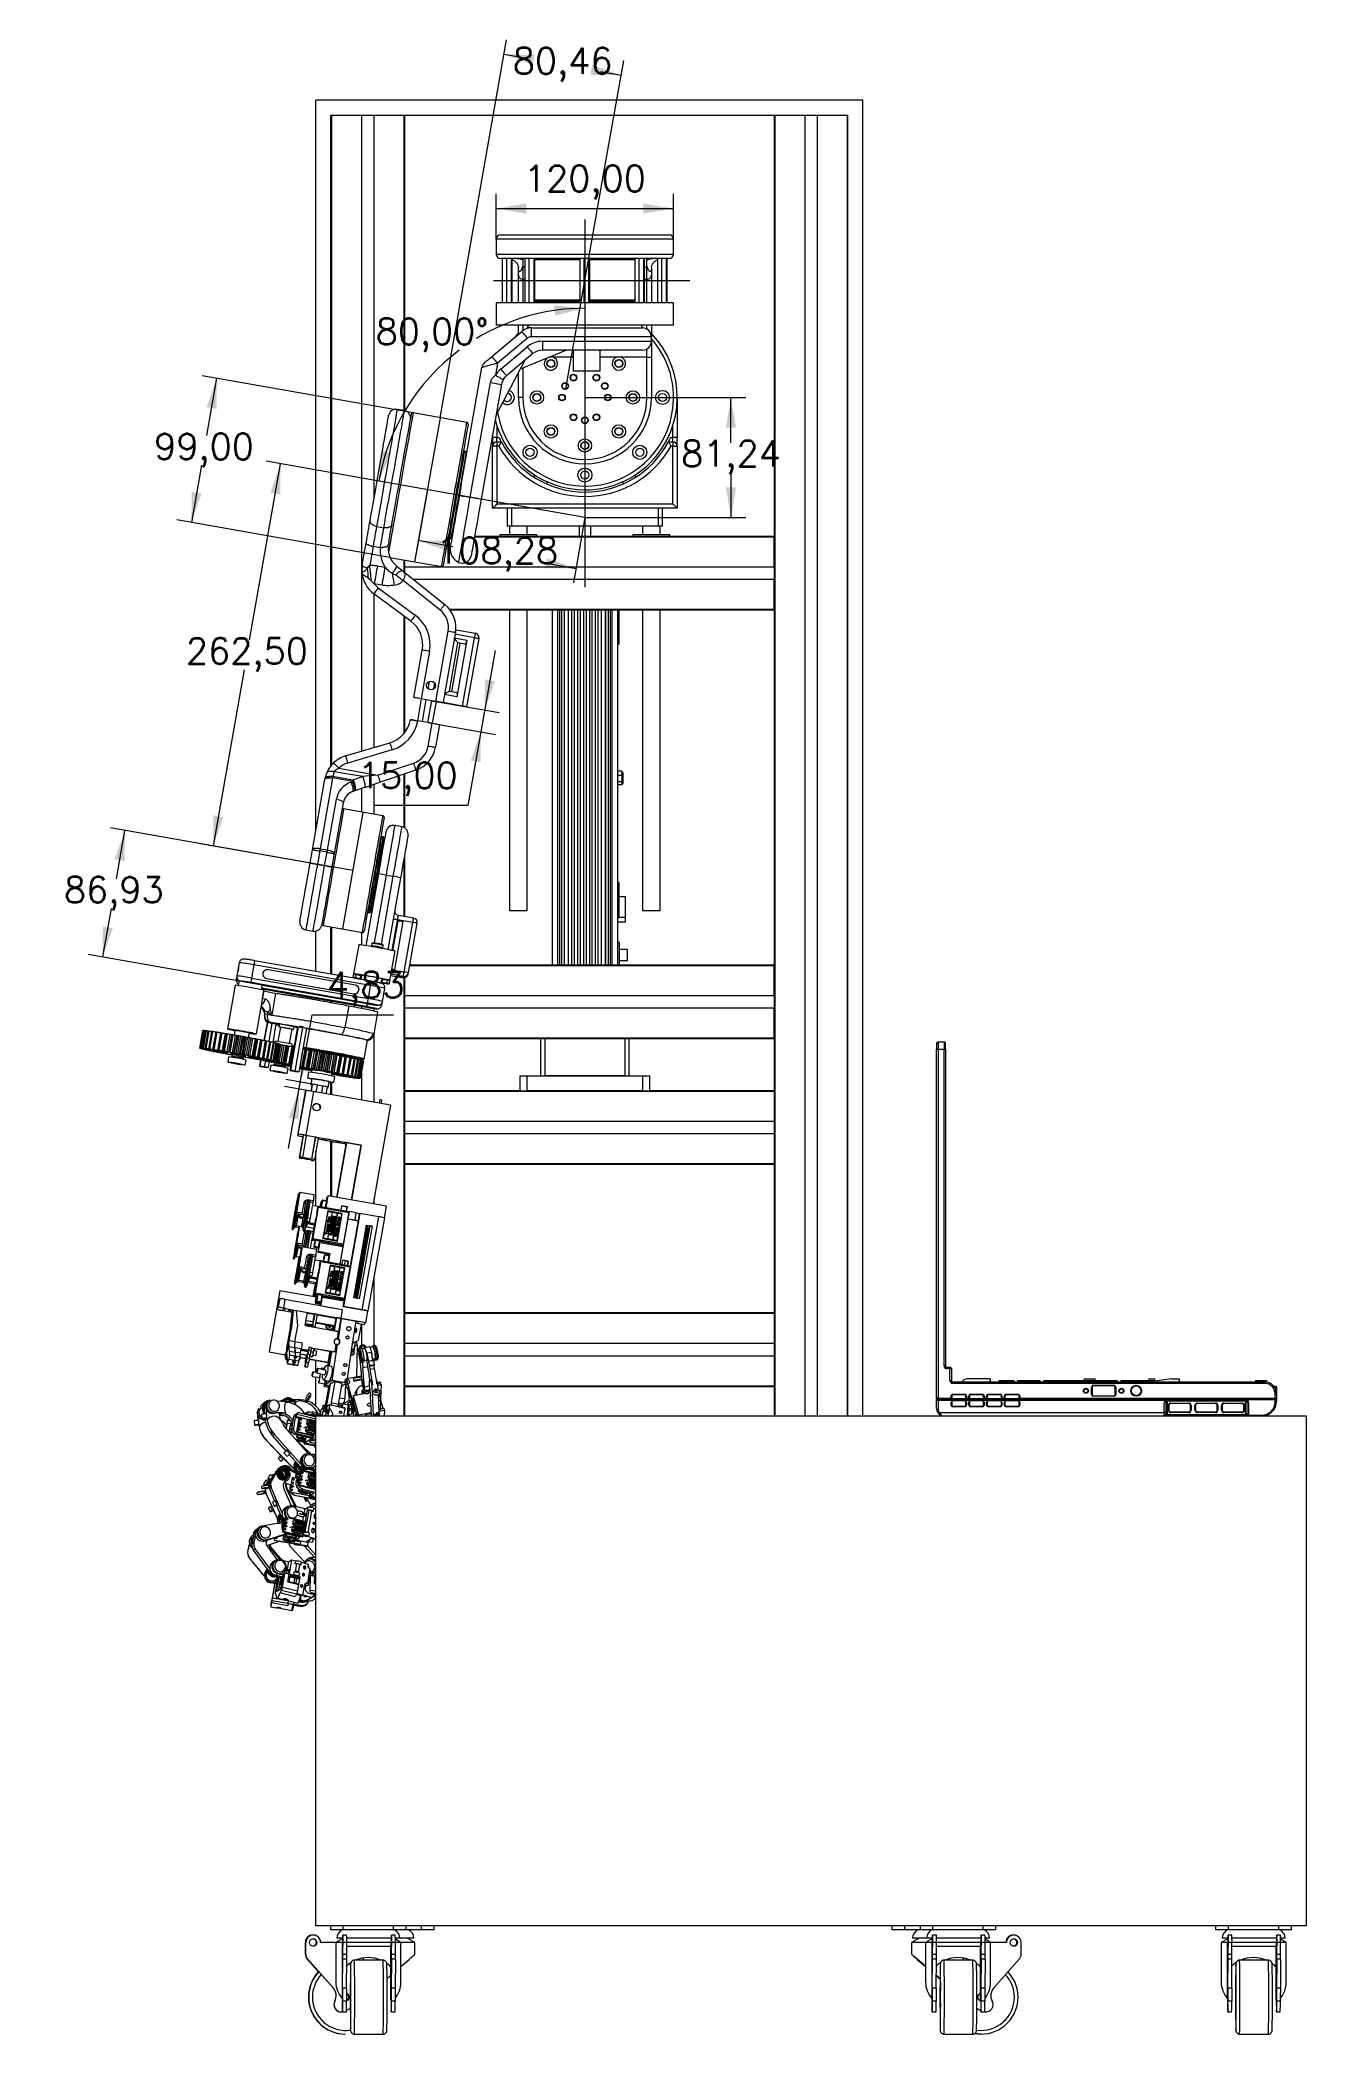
# Model space of a CAD drawing. Header units: millimetres. Extents: x 0 to 1189, y 0 to 841.
# Drawn here: x 328.1 to 499.5, y 371.7 to 641.5 of the extents above; entities that cross this region are included whole.
import ezdxf

# ---------------------------------------------------------------- set-up
doc = ezdxf.new("R2010")
doc.units = ezdxf.units.MM
doc.layers.get('0').update_dxf_attribs({"lineweight": 18})
doc.layers.add('尺寸线层', color=3, linetype='Continuous', lineweight=18)
doc.styles.get("Standard").update_dxf_attribs({"font": 'txt.shx'})
doc.dimstyles.new('ISO-25', dxfattribs={"dimtxt": 2.5, "dimasz": 2.5, "dimexe": 1.25, "dimexo": 0.625, "dimtad": 1, "dimtxsty": 'Standard', "dimcen": 2.5, "dimdle": 5, "dimadec": 0, "dimazin": 0, "dimtfac": 1, "dimtmove": 0, "dimatfit": 3, "dimfxl": 1, "dimarcsym": 0})

msp = doc.modelspace()

# ---------------------------------------------------------------- blocks, each defined once
blk = doc.blocks.new('*X2')
at = {"layer": '尺寸线层', "linetype": 'Continuous', "transparency": 16777216}
for points in [[(389.87, 618.71), (393.95, 619.39), (393.95, 618.03)], [(413.87, 618.71), (409.79, 619.39), (409.79, 618.03)]]:
    blk.add_hatch(color=0, dxfattribs=at).paths.add_polyline_path(points, flags=0)
at = {"layer": '尺寸线层', "color": 0, "linetype": 'Continuous', "transparency": 16777216}
for p, q in [((389.87, 614.55), (389.87, 620.71)), ((413.87, 614.55), (413.87, 620.71)), ((389.87, 618.71), (413.87, 618.71))]:
    blk.add_line(p, q, dxfattribs=at)
at = {"layer": '尺寸线层', "color": 0, "transparency": 16777216, "insert": (401.87, 622.23), "char_height": 3.5, "width": 24, "attachment_point": 5}
blk.add_mtext('120,00', dxfattribs=at)
blk = doc.blocks.new('*X3')
at = {"layer": '尺寸线层', "linetype": 'Continuous', "transparency": 16777216}
for points in [[(352.06, 595.74), (352.02, 591.6), (350.68, 591.84)], [(348.62, 576.24), (350, 580.14), (348.66, 580.37)]]:
    blk.add_hatch(color=0, dxfattribs=at).paths.add_polyline_path(points, flags=0)
at = {"layer": '尺寸线层', "color": 0, "linetype": 'Continuous', "transparency": 16777216}
for p, q in [((378.62, 591.05), (350.09, 596.08)), ((350.69, 587.99), (352.06, 595.74)), ((349.99, 583.99), (348.62, 576.24)), ((375.49, 571.5), (346.65, 576.59))]:
    blk.add_line(p, q, dxfattribs=at)
at = {"layer": '尺寸线层', "color": 0, "transparency": 16777216, "insert": (350.34, 585.99), "char_height": 3.5, "width": 20.5, "attachment_point": 5}
blk.add_mtext('99,00', dxfattribs=at)
blk = doc.blocks.new('*X4')
at = {"layer": '尺寸线层', "linetype": 'Continuous', "transparency": 16777216}
for points in [[(401.87, 605.22), (397.86, 604.25), (397.71, 605.6)], [(373.99, 581.82), (375.64, 585.61), (374.34, 585.98)]]:
    blk.add_hatch(color=0, dxfattribs=at).paths.add_polyline_path(points, flags=0)
at = {"layer": '尺寸线层', "color": 0, "linetype": 'Continuous', "transparency": 16777216}
blk.add_line((373.75, 581.86), (372.02, 582.17), dxfattribs=at)
for start, end in [(90, 121.2157), (126.9147, 170.0002)]:
    blk.add_arc((401.87, 576.9), 28.32, start, end, dxfattribs=at)
at = {"layer": '尺寸线层', "color": 0, "transparency": 16777216, "insert": (381.2, 601.54), "char_height": 3.5, "width": 24, "attachment_point": 5}
blk.add_mtext('80,00%%D', dxfattribs=at)
blk = doc.blocks.new('*X5')
at = {"layer": '尺寸线层', "linetype": 'Continuous', "transparency": 16777216}
for points in [[(390.93, 639.56), (395.07, 639.52), (394.83, 638.18)], [(406.78, 636.76), (402.88, 638.14), (402.64, 636.8)]]:
    blk.add_hatch(color=0, dxfattribs=at).paths.add_polyline_path(points, flags=0)
at = {"layer": '尺寸线层', "color": 0, "linetype": 'Continuous', "transparency": 16777216}
for p, q in [((382.27, 590.41), (391.28, 641.53)), ((393.73, 639.06), (390.93, 639.56)), ((403.98, 637.26), (406.78, 636.76)), ((404.32, 622.82), (407.13, 638.73))]:
    blk.add_line(p, q, dxfattribs=at)
at = {"layer": '尺寸线层', "color": 0, "transparency": 16777216, "insert": (398.86, 638.16), "char_height": 3.5, "width": 20.5, "attachment_point": 5}
blk.add_mtext('80,46', dxfattribs=at)
blk = doc.blocks.new('*X6')
at = {"layer": '尺寸线层', "linetype": 'Continuous', "transparency": 16777216}
for points in [[(360.69, 584.16), (359.31, 580.26), (360.65, 580.03)], [(351.57, 532.46), (351.61, 536.6), (352.95, 536.36)]]:
    blk.add_hatch(color=0, dxfattribs=at).paths.add_polyline_path(points, flags=0)
at = {"layer": '尺寸线层', "color": 0, "linetype": 'Continuous', "transparency": 16777216}
for p, q in [((356.48, 560.31), (360.69, 584.16)), ((373.75, 581.86), (358.72, 584.51)), ((355.78, 556.31), (351.57, 532.46)), ((367.84, 529.59), (349.6, 532.81))]:
    blk.add_line(p, q, dxfattribs=at)
at = {"layer": '尺寸线层', "color": 0, "transparency": 16777216, "insert": (356.13, 558.31), "char_height": 3.5, "width": 25, "attachment_point": 5}
blk.add_mtext('262,50', dxfattribs=at)
blk = doc.blocks.new('*X7')
at = {"layer": '尺寸线层', "linetype": 'Continuous', "transparency": 16777216}
for points in [[(339.63, 534.57), (339.59, 530.43), (338.25, 530.67)], [(336.61, 517.45), (337.98, 521.35), (336.64, 521.58)]]:
    blk.add_hatch(color=0, dxfattribs=at).paths.add_polyline_path(points, flags=0)
at = {"layer": '尺寸线层', "color": 0, "linetype": 'Continuous', "transparency": 16777216}
for p, q in [((367.84, 529.59), (337.66, 534.91)), ((338.47, 528.01), (339.63, 534.57)), ((337.76, 524.01), (336.61, 517.45)), ((358.22, 513.63), (334.64, 517.79))]:
    blk.add_line(p, q, dxfattribs=at)
at = {"layer": '尺寸线层', "color": 0, "transparency": 16777216, "insert": (338.12, 526.01), "char_height": 3.5, "width": 20, "attachment_point": 5}
blk.add_mtext('86,93', dxfattribs=at)
blk = doc.blocks.new('*X8')
at = {"layer": '尺寸线层', "linetype": 'Continuous', "transparency": 16777216}
for points in [[(379.33, 573.78), (383.47, 573.74), (383.23, 572.4)], [(400.66, 570.02), (396.76, 571.39), (396.52, 570.05)]]:
    blk.add_hatch(color=0, dxfattribs=at).paths.add_polyline_path(points, flags=0)
at = {"layer": '尺寸线层', "color": 0, "linetype": 'Continuous', "transparency": 16777216}
for p, q in [((380.55, 580.66), (378.99, 571.81)), ((401.87, 576.9), (400.31, 568.05)), ((384, 572.95), (379.33, 573.78)), ((396, 570.84), (400.66, 570.02))]:
    blk.add_line(p, q, dxfattribs=at)
at = {"layer": '尺寸线层', "color": 0, "transparency": 16777216, "insert": (390, 571.9), "char_height": 3.5, "width": 24, "attachment_point": 5}
blk.add_mtext('108,28', dxfattribs=at)
blk = doc.blocks.new('*X9')
at = {"layer": '尺寸线层', "linetype": 'Continuous', "transparency": 16777216}
for points in [[(421.64, 593.15), (420.96, 589.07), (422.32, 589.07)], [(421.64, 576.9), (420.96, 580.98), (422.32, 580.98)]]:
    blk.add_hatch(color=0, dxfattribs=at).paths.add_polyline_path(points, flags=0)
at = {"layer": '尺寸线层', "color": 0, "linetype": 'Continuous', "transparency": 16777216}
for p, q in [((401.87, 593.15), (423.64, 593.15)), ((421.64, 587.02), (421.64, 593.15)), ((421.64, 583.02), (421.64, 576.9)), ((401.87, 576.9), (423.64, 576.9))]:
    blk.add_line(p, q, dxfattribs=at)
at = {"layer": '尺寸线层', "color": 0, "transparency": 16777216, "insert": (421.64, 585.02), "char_height": 3.5, "width": 19, "attachment_point": 5}
blk.add_mtext('81,24', dxfattribs=at)
blk = doc.blocks.new('*X10')
at = {"layer": '尺寸线层', "linetype": 'Continuous', "transparency": 16777216}
for points in [[(388.31, 550.86), (389.69, 554.76), (388.35, 555)], [(387.79, 547.91), (387.76, 543.77), (386.42, 544.01)]]:
    blk.add_hatch(color=0, dxfattribs=at).paths.add_polyline_path(points, flags=0)
at = {"layer": '尺寸线层', "color": 0, "linetype": 'Continuous', "transparency": 16777216}
for p, q in [((389.73, 558.9), (386.04, 537.95)), ((381.15, 552.12), (390.28, 550.51)), ((380.63, 549.17), (389.76, 547.56)), ((386.04, 537.95), (373.29, 537.95))]:
    blk.add_line(p, q, dxfattribs=at)
at = {"layer": '尺寸线层', "color": 0, "transparency": 16777216, "insert": (377.91, 541.48), "char_height": 3.5, "width": 18.5, "attachment_point": 5}
blk.add_mtext('15,00', dxfattribs=at)
blk = doc.blocks.new('*X11')
at = {"layer": '尺寸线层', "linetype": 'Continuous', "transparency": 16777216}
for points in [[(363.36, 500.52), (363.4, 504.66), (364.74, 504.42)], [(363.19, 499.57), (361.81, 495.67), (363.15, 495.44)]]:
    blk.add_hatch(color=0, dxfattribs=at).paths.add_polyline_path(points, flags=0)
at = {"layer": '尺寸线层', "color": 0, "linetype": 'Continuous', "transparency": 16777216}
for p, q in [((361.77, 491.54), (364.97, 509.61)), ((364.97, 509.61), (375.97, 509.61)), ((365.55, 499.15), (361.22, 499.92)), ((365.72, 500.11), (361.39, 500.87))]:
    blk.add_line(p, q, dxfattribs=at)
at = {"layer": '尺寸线层', "color": 0, "transparency": 16777216, "insert": (372.22, 513.14), "char_height": 3.5, "width": 15, "attachment_point": 5}
blk.add_mtext('4,83', dxfattribs=at)

# ---------------------------------------------------------------- dimensions: what is measured, and where the dimension line sits
at = {"layer": '尺寸线层'}
for base, p1, p2, angle, picture, middle in [((406.7784, 636.7626), (382.266, 590.4114), (404.3193, 622.8165), 350.000087, '*X5', (398.855, 638.1597)), ((348.6212, 576.2385), (378.6222, 591.0539), (375.4944, 571.5), 259.999938, '*X3', (350.3403, 585.9881)), ((421.643421, 593.148314), (401.873984, 576.901308), (401.873983, 593.148313), 90.000004, '*X9', (421.643422, 585.024811)), ((360.6862, 584.1637), (367.8358, 529.5932), (373.7517, 581.8599), 260.000139, '*X6', (356.128, 558.3125)), ((400.6598, 570.0154), (380.5469, 580.6618), (401.874, 576.9013), 350.000151, '*X8', (389.9963, 571.8956)), ((387.7938, 547.9057), (381.1505, 552.1234), (380.6295, 549.169), 259.99996, '*X10', (377.9141, 541.4783)), ((336.6059, 517.4452), (367.8358, 529.5932), (358.2185, 513.6343), 260.000139, '*X7', (338.1155, 526.0063)), ((363.3615, 500.5224), (365.5517, 499.1547), (365.7198, 500.1056), 79.975773, '*X11', (372.2181, 513.1355))]:
    dim = msp.add_linear_dim(base=base, p1=p1, p2=p2, angle=angle, dimstyle='ISO-25', override={"dimtxt": 3.5, "dimasz": 4.08, "dimexe": 2, "dimexo": 0, "dimgap": 1.524, "dimtih": 1, "dimtoh": 1, "dimlfac": 5, "dimzin": 0, "dimsah": 1, "dimdle": 8.16, "dimadec": 2, "dimtfill": 1, "dimtolj": 1, "dimtzin": 8}, dxfattribs=at)
    dim.commit()
    dim.dimension.update_dxf_attribs({"geometry": picture, "text_midpoint": middle})
dim = msp.add_linear_dim(base=(413.874, 618.7095), p1=(389.874, 614.5483), p2=(413.874, 614.5483), dimstyle='ISO-25', override={"dimtxt": 3.5, "dimasz": 4.08, "dimexe": 2, "dimexo": 0, "dimgap": 1.524, "dimtih": 1, "dimtoh": 1, "dimlfac": 5, "dimzin": 0, "dimsah": 1, "dimdle": 8.16, "dimadec": 2, "dimtfill": 1, "dimtolj": 1, "dimtzin": 8}, dxfattribs=at)
dim.commit()
dim.dimension.update_dxf_attribs({"geometry": '*X2', "text_midpoint": (401.874, 622.2335)})
dim = msp.add_angular_dim_2l(base=(383.6726, 598.5928), line1=((401.874, 576.9013), (373.7517, 581.8599)), line2=((401.874, 617.2431), (401.874, 567.4731)), dimstyle='ISO-25', override={"dimtxt": 3.5, "dimasz": 4.08, "dimexe": 2, "dimexo": 0, "dimgap": 1.524, "dimtad": 0, "dimtih": 1, "dimtoh": 1, "dimlfac": 5, "dimzin": 0, "dimsah": 1, "dimdle": 8.16, "dimadec": 2, "dimtfill": 1, "dimtolj": 1, "dimtzin": 0}, dxfattribs=at)
dim.commit()
dim.dimension.update_dxf_attribs({"geometry": '*X4', "text_midpoint": (381.1988, 601.541)})

# ---------------------------------------------------------------- linework, layer by layer
at = {"color": 7, "linetype": 'Continuous', "lineweight": 15}
for p, q in [((365.474, 534.6265), (365.474, 633.3483)), ((439.474, 633.3483), (365.474, 633.3483)), ((439.474, 455.3483), (439.474, 633.3483)), ((367.474, 543.2373), (367.474, 631.3483)), ((367.474, 631.3483), (437.474, 631.3483)), ((367.574, 631.3483), (371.624, 631.3483)), ((371.624, 631.3483), (371.624, 545.2772)), ((373.324, 631.3483), (373.324, 579.434)), ((373.324, 631.3483), (377.374, 631.3483)), ((377.474, 631.3483), (377.474, 591.3577)), ((427.474, 631.3483), (427.474, 574.3483)), ((427.574, 631.3483), (431.624, 631.3483)), ((431.624, 631.3483), (431.624, 455.3483)), ((433.324, 631.3483), (437.374, 631.3483)), ((433.324, 631.3483), (433.324, 455.3483)), ((437.474, 455.3483), (437.474, 631.3483)), ((389.874, 614.5483), (389.874, 612.5483)), ((390.474, 615.1483), (413.274, 615.1483)), ((413.874, 612.5483), (413.874, 614.5483)), ((413.274, 611.9483), (390.474, 611.9483)), ((390.7313, 605.9483), (390.7313, 611.9483)), ((391.2928, 605.9483), (391.2928, 611.9483)), ((391.9355, 605.9483), (391.9355, 611.9483)), ((392.0167, 605.9483), (392.0167, 611.9483)), ((392.874, 609.6873), (392.874, 610.703)), ((393.474, 611.9483), (393.474, 610.7939)), ((393.7969, 610.7939), (393.474, 610.7939)), ((393.7969, 605.9483), (393.7969, 611.9483)), ((394.3426, 605.9483), (394.3426, 611.9483)), ((394.9951, 605.9483), (394.9951, 611.9483)), ((395.1019, 605.9483), (395.1019, 611.9483)), ((401.2191, 605.9483), (401.2191, 611.9483)), ((401.7607, 605.9483), (401.7607, 611.9483)), ((402.4156, 605.9483), (402.4156, 611.9483)), ((402.5288, 605.9483), (402.5288, 611.9483)), ((408.6559, 605.9483), (408.6559, 611.9483)), ((409.2175, 605.9483), (409.2175, 611.9483)), ((409.8602, 605.9483), (409.8602, 611.9483)), ((409.9413, 605.9483), (409.9413, 611.9483)), ((409.9413, 610.7939), (410.274, 610.7939)), ((410.274, 610.7939), (410.274, 611.9483)), ((410.874, 610.703), (410.874, 609.6873)), ((411.7282, 605.9483), (411.7282, 611.9483)), ((412.2851, 605.9483), (412.2851, 611.9483)), ((412.9309, 605.9483), (412.9309, 611.9483)), ((413.0197, 605.9483), (413.0197, 611.9483)), ((392.874, 605.9483), (392.874, 609.6873)), ((393.474, 609.1483), (393.7969, 609.1483)), ((409.9413, 609.1483), (410.274, 609.1483)), ((410.874, 609.6873), (410.874, 605.9483)), ((389.874, 605.9483), (389.874, 602.9483)), ((410.3593, 605.9483), (389.874, 605.9483)), ((401.2191, 606.1483), (395.1019, 606.1483)), ((396.674, 606.0483), (396.674, 605.9483)), ((408.6559, 606.1483), (402.5288, 606.1483)), ((407.074, 605.9483), (407.074, 606.0483)), ((413.874, 605.9483), (410.3593, 605.9483)), ((413.874, 602.9483), (413.874, 605.9483)), ((389.2937, 598.705), (393.3163, 602.0804)), ((410.3593, 602.9483), (389.874, 602.9483)), ((392.874, 601.7092), (392.874, 602.9483)), ((394.074, 602.5483), (394.074, 602.4821)), ((394.6019, 602.5483), (401.874, 602.5483)), ((394.6019, 602.5483), (394.6019, 601.3483)), ((401.874, 602.5483), (401.874, 601.3483)), ((401.874, 602.5483), (409.674, 602.5483)), ((413.874, 602.9483), (410.3593, 602.9483)), ((410.874, 602.9483), (410.874, 601.3483)), ((394.0877, 601.1611), (390.0651, 597.7858)), ((390.483, 596.9963), (394.0623, 599.9997)), ((394.8336, 599.0804), (391.2543, 596.077)), ((399.3913, 599.5483), (393.1304, 596.9785)), ((401.874, 601.3483), (394.6019, 601.3483)), ((396.1192, 600.7483), (401.874, 600.7483)), ((396.1192, 600.7483), (396.1192, 599.5483)), ((401.874, 599.5483), (396.1192, 599.5483)), ((400.274, 599.5483), (400.274, 596.7257)), ((410.874, 601.3483), (401.874, 601.3483)), ((401.874, 600.7483), (401.874, 601.3483)), ((401.874, 600.7483), (401.874, 599.5483)), ((401.874, 600.7483), (410.874, 600.7483)), ((409.674, 599.5483), (401.874, 599.5483)), ((403.874, 599.5483), (403.874, 596.7257)), ((410.874, 600.7483), (410.874, 601.3483)), ((410.874, 600.7483), (410.874, 598.6072)), ((385.1727, 581.5574), (387.9299, 597.1941)), ((390.0651, 597.7858), (389.7788, 596.1625)), ((393.7609, 598.1802), (389.8284, 590.6851)), ((392.874, 593.1483), (392.874, 596.4898)), ((397.5343, 598.6072), (397.0984, 598.6072)), ((403.874, 596.7257), (400.274, 596.7257)), ((406.7267, 598.6072), (406.2137, 598.6072)), ((410.274, 598.6072), (406.7267, 598.6072)), ((410.274, 598.6072), (410.874, 598.6072)), ((410.274, 593.1483), (410.274, 598.6072)), ((410.874, 598.6072), (410.874, 593.1483)), ((386.3573, 579.6373), (389.0931, 595.1527)), ((390.5703, 594.8922), (387.8345, 579.3768)), ((377.4578, 591.3607), (376.473, 591.5344)), ((385.9098, 589.7689), (378.6222, 591.0539)), ((393.474, 593.1483), (392.874, 593.1483)), ((410.274, 593.1483), (410.874, 593.1483)), ((414.3643, 592.6558), (414.374, 592.5483)), ((414.374, 593.1483), (414.374, 592.5483)), ((414.374, 592.5483), (414.374, 587.7483)), ((385.6265, 585.8587), (385.4296, 585.8934)), ((389.374, 587.7483), (389.374, 588.1077)), ((389.974, 587.7483), (389.374, 587.7483)), ((389.374, 587.7483), (389.374, 586.5483)), ((389.974, 586.5483), (389.374, 586.5483)), ((389.374, 578.1483), (389.374, 586.5483)), ((389.974, 587.1483), (389.974, 587.7483)), ((389.974, 587.7483), (390.2688, 587.7483)), ((389.974, 587.1483), (389.974, 586.5483)), ((389.974, 587.1483), (390.5673, 587.1483)), ((390.2121, 586.5483), (389.974, 586.5483)), ((389.974, 586.5483), (389.974, 578.7483)), ((413.1806, 587.1483), (413.774, 587.1483)), ((413.4792, 587.7483), (413.774, 587.7483)), ((413.774, 586.5483), (413.5359, 586.5483)), ((413.774, 587.1483), (413.774, 587.7483)), ((414.374, 587.7483), (413.774, 587.7483)), ((413.774, 587.1483), (413.774, 586.5483)), ((413.774, 578.7483), (413.774, 586.5483)), ((413.774, 586.5483), (414.374, 586.5483)), ((414.374, 586.5483), (414.374, 587.7483)), ((414.374, 586.5483), (414.374, 578.1483)), ((385.592, 583.9354), (385.5109, 584.0513)), ((401.874, 584.7483), (401.874, 584.1483)), ((395.0368, 582.3274), (395.0368, 582.684)), ((396.7112, 581.7643), (396.7112, 581.4357)), ((407.0368, 581.4357), (407.0368, 581.7643)), ((408.7112, 582.684), (408.7112, 582.3274)), ((414.374, 578.1483), (389.374, 578.1483)), ((389.974, 578.7483), (413.774, 578.7483)), ((391.374, 578.1483), (391.374, 575.7483)), ((391.974, 575.7483), (391.974, 578.1483)), ((411.774, 578.1483), (411.774, 575.7483)), ((412.374, 575.7483), (412.374, 578.1483)), ((373.6804, 575.6964), (374.6652, 575.5227)), ((384.0523, 575.7789), (384.1681, 575.86)), ((384.1508, 575.7616), (384.1629, 575.7594)), ((391.974, 575.7483), (391.374, 575.7483)), ((391.674, 575.7483), (391.674, 574.5483)), ((411.774, 575.7483), (391.974, 575.7483)), ((394.074, 574.5483), (394.074, 575.7483)), ((401.074, 575.7483), (401.074, 574.3483)), ((402.674, 574.3483), (402.674, 575.7483)), ((409.674, 575.7483), (409.674, 574.5483)), ((412.374, 575.7483), (411.774, 575.7483)), ((412.074, 574.5483), (412.074, 575.7483)), ((371.75, 570.5072), (372.2751, 573.4857)), ((373.1982, 572.9617), (372.754, 570.4428)), ((374.183, 572.788), (373.1982, 572.9617)), ((375.2406, 572.9323), (375.245, 573.0524)), ((375.245, 573.0524), (375.2776, 573.2371)), ((375.2776, 573.2371), (375.2776, 573.2371)), ((383.3458, 574.0757), (383.5427, 574.041)), ((383.9141, 574.3483), (383.8, 574.3483)), ((427.474, 574.3483), (386.9478, 574.3483)), ((390.374, 574.5483), (390.374, 574.3483)), ((392.874, 574.5483), (390.374, 574.5483)), ((395.374, 574.5483), (392.874, 574.5483)), ((395.374, 574.3483), (395.374, 574.5483)), ((408.374, 574.5483), (408.374, 574.3483)), ((410.874, 574.5483), (408.374, 574.5483)), ((413.374, 574.5483), (410.874, 574.5483)), ((413.374, 574.3483), (413.374, 574.5483)), ((427.474, 574.2483), (427.474, 574.3483)), ((427.474, 570.1983), (427.474, 574.2483)), ((373.7925, 570.3746), (374.8176, 570.1939)), ((375.4944, 571.5), (382.4716, 570.2697)), ((376.3613, 570.3796), (377.3279, 569.6077)), ((377.3279, 569.6077), (382.9052, 565.1537)), ((377.474, 571.1509), (377.474, 570.1983)), ((427.474, 570.1983), (377.474, 570.1983)), ((377.474, 570.1983), (377.474, 569.491)), ((427.474, 570.1983), (427.474, 568.4983)), ((372.9596, 568.3354), (372.5811, 568.6643)), ((373.36, 567.9219), (372.9596, 568.3354)), ((374.3851, 567.7411), (373.36, 567.9219)), ((373.902, 567.4031), (378.9107, 563.6881)), ((382.2812, 564.3723), (377.269, 568.375)), ((427.474, 568.4983), (378.7171, 568.4983)), ((427.474, 564.4483), (427.474, 568.4983)), ((378.3149, 562.8849), (373.3062, 566.5999)), ((373.324, 566.5868), (373.324, 545.7829)), ((427.474, 564.3483), (383.6674, 564.3483)), ((391.674, 564.3483), (391.674, 523.7483)), ((394.074, 523.7483), (394.074, 564.3483)), ((397.424, 564.3483), (397.424, 516.3483)), ((398.474, 516.3483), (398.474, 564.3483)), ((399.074, 564.3483), (399.074, 516.3483)), ((399.674, 516.3483), (399.674, 564.3483)), ((400.074, 564.3483), (400.074, 516.3483)), ((400.474, 516.3483), (400.474, 564.3483)), ((400.874, 564.3483), (400.874, 516.3483)), ((401.274, 516.3483), (401.274, 564.3483)), ((401.674, 564.3483), (401.674, 516.3483)), ((402.074, 516.3483), (402.074, 564.3483)), ((402.474, 564.3483), (402.474, 516.3483)), ((402.874, 516.3483), (402.874, 564.3483)), ((403.274, 564.3483), (403.274, 516.3483)), ((403.674, 516.3483), (403.674, 564.3483)), ((404.074, 564.3483), (404.074, 516.3483)), ((404.674, 516.3483), (404.674, 564.3483)), ((405.274, 564.3483), (405.274, 516.3483)), ((406.324, 516.3483), (406.324, 564.3483)), ((406.444, 564.3483), (406.444, 559.7883)), ((406.524, 564.2983), (406.444, 564.2983)), ((406.444, 564.0883), (406.524, 564.0883)), ((406.524, 564.0083), (406.444, 564.0083)), ((406.524, 564.0883), (406.524, 564.2983)), ((406.524, 563.7983), (406.524, 564.0083)), ((409.674, 564.3483), (409.674, 523.7483)), ((412.074, 523.7483), (412.074, 564.3483)), ((427.474, 564.3483), (427.474, 564.4483)), ((427.474, 564.3483), (427.474, 516.3483)), ((377.474, 563.5086), (377.474, 547.7903)), ((381.6921, 552.0279), (383.3635, 561.5071)), ((384.3484, 561.3335), (384.3092, 561.1115)), ((384.4134, 561.7023), (387.0545, 561.2366)), ((406.444, 563.7983), (406.524, 563.7983)), ((378.7377, 552.5489), (379.8712, 558.9775)), ((380.856, 558.8039), (379.7225, 552.3752)), ((384.2224, 560.6191), (382.8679, 552.9375)), ((383.5503, 553.4265), (384.6964, 559.9262)), ((384.9609, 559.8796), (383.8148, 553.3798)), ((384.3092, 561.1115), (384.2224, 560.6191)), ((384.2224, 560.6191), (385.9109, 560.3213)), ((386.9503, 560.6458), (384.3092, 561.1115)), ((385.9109, 560.3213), (384.5564, 552.6398)), ((385.564, 559.7732), (384.6964, 559.9262)), ((385.318, 551.3886), (386.9503, 560.6458)), ((385.9089, 551.2844), (387.5412, 560.5416)), ((406.404, 559.7483), (406.324, 559.7483)), ((406.404, 559.7883), (406.444, 559.7883)), ((406.404, 559.7483), (406.404, 559.7883)), ((383.5503, 553.4265), (384.4179, 553.2735)), ((379.2508, 549.4121), (379.7717, 552.3665)), ((381.6921, 552.0279), (379.7225, 552.3752)), ((381.7413, 552.0192), (381.2204, 549.0648)), ((382.8679, 552.9375), (382.6769, 551.8543)), ((385.318, 551.3886), (382.6769, 551.8543)), ((384.5564, 552.6398), (382.8679, 552.9375)), ((378.2611, 549.5583), (378.266, 549.5858)), ((379.2508, 549.4121), (379.2459, 549.3847)), ((381.2204, 549.0648), (379.2508, 549.4121)), ((380.6777, 545.9868), (381.2204, 549.0648)), ((382.2052, 548.8912), (381.6625, 545.8132)), ((369.4851, 544.641), (375.4623, 546.4189)), ((375.7474, 545.4604), (369.7702, 543.6825)), ((371.7561, 541.8467), (367.9566, 542.5167)), ((368.5518, 542.9749), (373.8554, 542.0398)), ((373.8554, 542.0398), (378.6806, 543.6646)), ((378.9998, 542.7169), (374.1745, 541.0921)), ((406.3946, 542.5707), (406.324, 542.4483)), ((406.324, 542.3181), (406.3954, 542.5707)), ((406.3954, 542.5707), (406.3867, 542.5452)), ((406.8338, 542.5707), (406.3954, 542.5707)), ((406.8338, 542.5707), (406.9053, 542.3181)), ((406.8426, 542.5452), (406.8338, 542.5707)), ((406.9053, 542.4483), (406.8346, 542.5707)), ((406.9053, 542.3181), (406.9053, 542.4483)), ((365.0036, 531.9588), (366.6863, 541.5016)), ((367.7259, 541.6392), (366.0433, 532.0964)), ((370.4396, 541.1823), (367.7297, 541.6601)), ((367.7711, 541.8951), (370.481, 541.4173)), ((370.2363, 541.1138), (370.4396, 541.1823)), ((370.481, 541.4173), (371.7561, 541.8467)), ((370.7038, 539.9234), (370.5005, 539.8549)), ((371.9789, 540.3527), (370.7038, 539.9234)), ((371.624, 540.2332), (371.624, 537.0487)), ((373.324, 540.8057), (373.324, 536.7489)), ((377.474, 542.2031), (377.474, 534.9318)), ((406.3954, 542.0654), (406.324, 542.3181)), ((406.324, 541.6043), (406.3954, 542.0654)), ((406.3954, 541.1431), (406.324, 541.6043)), ((406.324, 540.9345), (406.3954, 541.1431)), ((406.3954, 540.726), (406.324, 540.9345)), ((406.324, 540.8483), (406.3946, 540.726)), ((406.3954, 542.0654), (406.8338, 542.0654)), ((406.8338, 541.1431), (406.3954, 541.1431)), ((406.8338, 540.726), (406.3954, 540.726)), ((406.9053, 542.3181), (406.8338, 542.0654)), ((406.8338, 542.0654), (406.9046, 541.6483)), ((406.9053, 541.6043), (406.8338, 541.1431)), ((406.8338, 541.1431), (406.9053, 540.9345)), ((406.9053, 540.9345), (406.8338, 540.726)), ((406.8346, 540.726), (406.9053, 540.8483)), ((406.9046, 541.6483), (406.9053, 541.6043)), ((406.9053, 541.6483), (406.9053, 542.3181)), ((406.9053, 540.9345), (406.9053, 541.6043)), ((406.9053, 540.8483), (406.9053, 540.9345)), ((407.0573, 541.6483), (407.0573, 542.315)), ((407.0573, 540.9816), (407.0573, 541.6483)), ((367.0281, 531.9227), (368.2393, 538.7916)), ((369.1692, 538.3068), (367.958, 531.4378)), ((374.543, 536.5339), (369.225, 537.4716)), ((377.1268, 535.0629), (376.142, 535.2366)), ((364.6845, 530.1489), (365.0036, 531.9588)), ((365.9884, 531.7851), (365.6693, 529.9752)), ((366.9732, 531.6115), (365.9884, 531.7851)), ((366.0433, 532.0964), (367.0281, 531.9227)), ((366.6541, 529.8016), (366.9732, 531.6115)), ((374.5886, 533.6827), (374.3522, 533.7244)), ((365.6693, 529.9752), (366.6541, 529.8016)), ((367.958, 531.4378), (367.6389, 529.6279)), ((377.474, 531.2731), (377.474, 522.9129)), ((372.2579, 518.9676), (373.9701, 528.6777)), ((374.9596, 528.5309), (375.9444, 528.3573)), ((376.9245, 528.1568), (375.2123, 518.4466)), ((406.324, 527.5483), (406.404, 527.5483)), ((406.404, 527.5083), (406.404, 527.5483)), ((406.404, 527.5083), (406.404, 522.7883)), ((406.404, 527.5083), (406.444, 527.5083)), ((406.444, 527.5083), (406.444, 522.7883)), ((372.5463, 523.4824), (372.7826, 523.4407)), ((373.324, 525.0364), (373.324, 525.0136)), ((391.674, 523.7483), (392.874, 523.7483)), ((392.874, 523.7483), (394.074, 523.7483)), ((407.374, 525.5683), (406.444, 525.5683)), ((406.524, 523.4983), (406.444, 523.4983)), ((406.524, 523.2883), (406.524, 523.4983)), ((407.374, 522.8028), (407.374, 525.5683)), ((409.674, 523.7483), (410.874, 523.7483)), ((410.874, 523.7483), (412.074, 523.7483)), ((364.1064, 521.112), (365.0912, 520.9383)), ((365.474, 515.4781), (365.474, 520.9452)), ((366.4467, 521.7147), (371.7646, 520.777)), ((367.474, 515.1255), (367.474, 521.5336)), ((371.624, 520.8018), (371.624, 519.0597)), ((376.4521, 522.399), (375.7362, 518.3391)), ((376.5524, 522.2705), (375.8546, 518.313)), ((376.1432, 515.754), (377.2889, 522.2513)), ((376.5335, 522.163), (376.4786, 522.1727)), ((376.5338, 522.486), (376.5165, 522.3875)), ((376.5165, 522.3875), (377.2889, 522.2513)), ((378.5841, 522.1245), (376.5338, 522.486)), ((378.6854, 522.6993), (376.6352, 523.0608)), ((377.4037, 515.4303), (378.5841, 522.1245)), ((377.9917, 515.31), (379.1721, 522.0042)), ((378.6854, 522.6993), (378.6854, 522.699)), ((406.324, 522.7483), (406.404, 522.7483)), ((406.324, 522.2083), (407.374, 522.2083)), ((406.444, 522.7883), (406.404, 522.7883)), ((406.404, 522.7483), (406.404, 522.7883)), ((406.444, 523.2883), (406.524, 523.2883)), ((406.524, 523.2083), (406.444, 523.2083)), ((406.444, 522.9983), (406.524, 522.9983)), ((407.374, 522.8028), (406.444, 522.8028)), ((406.524, 522.9983), (406.524, 523.2083)), ((407.374, 522.2083), (407.374, 522.8028)), ((371.2636, 519.0875), (370.5693, 515.1497)), ((373.0344, 519.2828), (372.9754, 518.9481)), ((373.0247, 518.9394), (373.0082, 518.846)), ((373.1506, 519.3643), (373.0348, 519.2833)), ((374.4657, 518.589), (374.4822, 518.6824)), ((374.5902, 519.0091), (374.5091, 519.1248)), ((374.5314, 518.6737), (374.5904, 519.0084)), ((375.4933, 514.2815), (376.1877, 518.2193)), ((406.554, 519.3883), (406.324, 519.3883)), ((406.554, 516.3483), (406.554, 519.3883)), ((407.634, 518.4533), (406.554, 518.4533)), ((407.634, 516.9633), (407.634, 518.4533)), ((354.8768, 515.4144), (354.784, 514.8879)), ((355.0045, 516.1382), (354.877, 515.4154)), ((355.0965, 516.6599), (355.0045, 516.1382)), ((357.0756, 516.3664), (356.7631, 514.5944)), ((372.8325, 513.588), (357.0756, 516.3664)), ((372.9338, 514.1628), (357.1769, 516.9411)), ((358.9884, 515.6969), (358.9931, 515.7237)), ((370.8061, 513.6131), (358.9884, 515.6969)), ((370.8108, 513.64), (358.9931, 515.7237)), ((375.7647, 515.8208), (376.1432, 515.754)), ((427.474, 516.3483), (378.1748, 516.3483)), ((406.554, 516.9633), (407.634, 516.9633)), ((427.474, 516.2483), (427.474, 516.3483)), ((427.474, 512.1983), (427.474, 516.2483)), ((354.5584, 513.6082), (353.5169, 507.7015)), ((354.784, 514.8879), (354.6988, 514.4046)), ((355.0738, 514.2278), (354.958, 513.5709)), ((356.7631, 514.5944), (372.52, 511.816)), ((358.4374, 512.938), (357.3959, 507.0314)), ((358.1093, 513.0153), (358.2252, 513.6722)), ((358.1333, 513.151), (372.3145, 510.6504)), ((358.2185, 513.6343), (372.3997, 511.1338)), ((358.2479, 511.8614), (358.4215, 512.8458)), ((358.7848, 514.5424), (370.6025, 512.4586)), ((370.5693, 515.1497), (370.4841, 514.6664)), ((370.8061, 513.6131), (370.8108, 513.64)), ((371.4853, 514.5857), (371.5377, 514.8831)), ((371.6526, 514.9587), (371.5551, 514.4059)), ((372.8325, 513.588), (372.52, 511.816)), ((374.3059, 513.8818), (374.41, 514.4725)), ((374.4397, 514.0648), (374.4921, 514.3621)), ((374.4802, 511.415), (374.7926, 513.187)), ((375.4081, 513.7981), (375.4933, 514.2815)), ((375.6082, 514.9327), (377.2645, 514.6407)), ((377.2645, 514.6407), (377.2645, 514.6409)), ((377.2967, 514.8235), (377.3391, 514.8174)), ((377.474, 514.6409), (377.474, 512.1983)), ((377.9595, 515.1274), (377.9917, 515.31)), ((360.0132, 512.544), (359.4925, 509.5906)), ((365.474, 511.6664), (365.474, 511.8566)), ((367.474, 511.3034), (367.474, 511.504)), ((369.9165, 510.8459), (369.3957, 507.8926)), ((371.624, 510.7722), (371.624, 510.5156)), ((372.3145, 510.6507), (372.3145, 510.6504)), ((372.3998, 511.134), (372.3997, 511.1338)), ((373.8232, 509.9928), (373.299, 507.0199)), ((373.324, 510.4847), (373.324, 510.1507)), ((374.3949, 510.9316), (374.4802, 511.415)), ((427.474, 512.1983), (377.474, 512.1983)), ((377.474, 512.1983), (377.474, 510.4983)), ((427.474, 510.4983), (377.474, 510.4983)), ((377.474, 510.4983), (377.474, 506.4483)), ((427.474, 512.1983), (427.474, 510.4983)), ((427.474, 506.4483), (427.474, 510.4983)), ((349.7728, 505.1228), (350.1894, 507.4855)), ((350.2022, 507.4875), (349.7856, 505.1248)), ((349.8917, 505.1244), (350.3083, 507.4871)), ((350.3449, 507.4848), (349.9283, 505.1222)), ((350.1346, 505.1034), (350.5512, 507.466)), ((350.6107, 507.4595), (350.1941, 505.0969)), ((350.4957, 505.0602), (350.9123, 507.4228)), ((350.9932, 507.4123), (350.5766, 505.0496)), ((350.966, 504.9959), (351.3826, 507.3586)), ((351.4828, 507.3442), (351.0662, 504.9815)), ((351.5339, 504.9122), (351.9505, 507.2748)), ((354.3071, 507.5764), (354.3047, 507.5626)), ((354.5017, 507.5279), (354.3861, 506.8723)), ((358.8562, 508.5836), (358.424, 506.1326)), ((358.9252, 508.5898), (358.4901, 506.1221)), ((358.5103, 509.5305), (358.5445, 509.7241)), ((358.8562, 508.5836), (358.9252, 508.5898)), ((358.9252, 508.5898), (359.528, 508.4912)), ((359.528, 508.4912), (359.0891, 506.0017)), ((359.528, 508.4912), (360.0618, 508.3862)), ((360.0618, 508.3862), (359.6217, 505.8905)), ((360.3268, 508.3149), (360.3155, 508.2504)), ((360.6719, 507.9394), (360.329, 505.9946)), ((360.3598, 508.5019), (360.3424, 508.4035)), ((360.5394, 508.3688), (360.47, 507.975)), ((361.8948, 505.7185), (362.2377, 507.6633)), ((362.9866, 508.004), (361.9451, 502.0974)), ((363.0557, 508.0103), (362.0142, 502.1036)), ((362.4396, 507.6277), (362.509, 508.0215)), ((363.6585, 507.9116), (362.617, 502.005)), ((362.706, 507.9867), (362.7084, 508.0002)), ((362.9866, 508.004), (363.0557, 508.0103)), ((363.0557, 508.0103), (363.6585, 507.9116)), ((364.1923, 507.8067), (363.1508, 501.9)), ((363.6585, 507.9116), (364.1923, 507.8067)), ((349.7728, 505.1228), (349.7697, 505.1048)), ((349.8838, 505.0794), (349.8808, 505.0627)), ((350.1191, 505.0155), (350.1163, 504.9993)), ((350.3154, 505.021), (350.3149, 505.018)), ((350.3599, 505.0338), (350.3588, 505.0275)), ((350.4732, 504.9326), (350.4703, 504.9164)), ((350.5158, 505.0268), (350.5145, 505.0199)), ((350.7804, 505.0001), (350.779, 504.9923)), ((350.9372, 504.8326), (350.9342, 504.816)), ((351.1474, 504.9546), (351.1457, 504.9452)), ((351.4997, 504.7182), (351.4965, 504.7005)), ((351.6079, 504.8926), (351.6056, 504.8799)), ((352.0677, 507.257), (351.6511, 504.8943)), ((352.1466, 504.5911), (352.1434, 504.5727)), ((352.564, 507.1607), (352.1474, 504.798)), ((352.1854, 504.8109), (352.602, 507.1736)), ((352.7333, 507.1527), (352.3167, 504.7901)), ((353.1744, 507.0641), (352.7578, 504.7014)), ((353.3169, 507.0548), (352.9003, 504.6922)), ((352.9045, 504.6948), (353.3211, 507.0575)), ((353.0467, 504.6714), (352.9045, 504.6948)), ((353.4633, 507.0341), (353.0467, 504.6714)), ((353.3145, 507.0414), (353.1744, 507.0641)), ((353.4633, 507.0341), (353.3211, 507.0575)), ((353.8382, 506.9553), (353.4216, 504.5926)), ((354.0414, 506.9258), (353.6248, 504.5632)), ((353.6736, 504.5666), (354.0902, 506.9292)), ((353.8231, 504.5412), (353.6736, 504.5666)), ((354.2397, 506.9039), (353.8231, 504.5412)), ((354.2397, 506.9039), (354.0902, 506.9292)), ((354.5392, 506.8369), (354.1226, 504.4742)), ((354.756, 506.7996), (354.3394, 504.437)), ((354.4736, 504.4294), (354.8902, 506.7921)), ((354.756, 506.7996), (354.5392, 506.8369)), ((355.0434, 506.7654), (354.6268, 504.4028)), ((355.2601, 506.7119), (354.8435, 504.3492)), ((355.0434, 506.7654), (354.8902, 506.7921)), ((355.4795, 506.6732), (355.0629, 504.3105)), ((355.2849, 504.2867), (355.7015, 506.6494)), ((355.8545, 506.622), (355.4379, 504.2594)), ((355.9832, 506.5833), (355.5666, 504.2206)), ((356.1997, 506.5441), (355.7831, 504.1815)), ((356.0874, 504.1419), (356.504, 506.5046)), ((356.6532, 506.4773), (356.2366, 504.1146)), ((356.2813, 504.0948), (356.6979, 506.4574)), ((356.3557, 506.525), (356.4713, 507.1806)), ((356.8989, 506.4156), (356.4823, 504.0529)), ((356.6532, 506.4773), (356.504, 506.5046)), ((356.6682, 507.1459), (356.6707, 507.1596)), ((356.8615, 503.9987), (357.2781, 506.3614)), ((357.4197, 506.3348), (357.0031, 503.9721)), ((357.0062, 503.9682), (357.4228, 506.3308)), ((357.5599, 506.2908), (357.1433, 503.9282)), ((357.3912, 507.0045), (357.3959, 507.0314)), ((357.5881, 503.8606), (358.0047, 506.2232)), ((358.1352, 506.1979), (357.7186, 503.8353)), ((358.1665, 506.1728), (357.7499, 503.8101)), ((358.1352, 506.1979), (358.0047, 506.2232)), ((358.2492, 503.7309), (358.6658, 506.0935)), ((358.7821, 506.0702), (358.3655, 503.7076)), ((358.7821, 506.0702), (358.6658, 506.0935)), ((358.8286, 503.6128), (359.2452, 505.9755)), ((359.3444, 505.9547), (358.9278, 503.592)), ((359.3444, 505.9547), (359.2452, 505.9755)), ((359.3121, 503.5093), (359.7287, 505.872)), ((359.8083, 505.8543), (359.3917, 503.4916)), ((359.6876, 503.4229), (360.1042, 505.7856)), ((359.8083, 505.8543), (359.7287, 505.872)), ((360.1623, 505.7713), (359.7457, 503.4087)), ((359.9258, 506.0408), (359.8876, 505.8238)), ((359.9461, 503.3558), (360.3627, 505.7184)), ((360.3978, 505.708), (359.9812, 503.3454)), ((360.081, 503.3095), (360.4976, 505.6722)), ((360.5089, 505.6658), (360.0923, 503.3032)), ((360.1576, 503.2257), (360.5742, 505.5884)), ((360.6957, 505.5676), (360.2791, 503.2049)), ((360.5156, 503.1483), (360.9322, 505.5109)), ((360.7655, 503.1042), (361.1821, 505.4668)), ((361.0126, 503.0755), (361.4292, 505.4381)), ((361.5502, 505.4162), (361.1336, 503.0535)), ((361.2048, 503.0311), (361.6214, 505.3937)), ((361.4075, 502.9864), (361.8241, 505.3491)), ((361.8204, 502.9253), (362.237, 505.2879)), ((362.343, 505.2675), (361.9264, 502.9048)), ((361.9277, 502.9031), (362.3443, 505.2658)), ((361.9547, 502.8795), (362.3713, 505.2422)), ((362.2303, 505.289), (362.2894, 505.6241)), ((362.343, 505.2675), (362.237, 505.2879)), ((362.3443, 505.2658), (362.343, 505.2675)), ((363.584, 502.5334), (364.0006, 504.8961)), ((363.6324, 502.5445), (364.049, 504.9071)), ((364.1815, 504.886), (363.7649, 502.5233)), ((364.2001, 502.4356), (364.6167, 504.7982)), ((364.7673, 504.7866), (364.3507, 502.424)), ((364.3571, 502.427), (364.7737, 504.7897)), ((364.9167, 504.7661), (364.5001, 502.4034)), ((364.8682, 502.3257), (365.2848, 504.6884)), ((365.491, 504.6575), (365.0744, 502.2948)), ((365.1299, 502.2978), (365.5465, 504.6605)), ((365.6965, 504.635), (365.2799, 502.2723)), ((365.6965, 504.635), (365.5465, 504.6605)), ((365.5718, 502.2066), (365.9884, 504.5692)), ((372.0003, 503.6857), (372.4365, 506.1592)), ((373.2184, 507.084), (373.299, 507.0199)), ((373.299, 507.0199), (373.292, 506.9798)), ((373.324, 507.1614), (373.324, 497.781)), ((427.474, 506.4483), (377.474, 506.4483)), ((377.474, 506.4483), (377.474, 506.3483)), ((427.474, 506.3483), (377.474, 506.3483)), ((377.474, 506.3483), (377.474, 455.3483)), ((395.874, 506.3483), (395.874, 501.3483)), ((407.874, 501.3483), (407.874, 506.3483)), ((427.474, 506.3483), (427.474, 506.4483)), ((427.474, 506.3483), (427.474, 455.3483)), ((449.474, 505.7483), (449.474, 504.9483)), ((449.674, 504.9483), (449.474, 504.9483)), ((449.474, 457.7483), (449.474, 504.9483)), ((449.674, 505.9483), (449.674, 504.9483)), ((449.674, 505.9483), (450.474, 505.9483)), ((450.474, 504.9483), (449.674, 504.9483)), ((449.674, 504.9483), (449.674, 457.7483)), ((450.474, 505.9483), (450.474, 504.9483)), ((450.474, 462.1483), (450.474, 504.9483)), ((450.674, 504.9483), (450.474, 504.9483)), ((450.674, 504.9483), (450.674, 505.7483)), ((450.674, 504.9483), (450.674, 462.1483)), ((352.8582, 504.4533), (352.8558, 504.4399)), ((353.6624, 503.9202), (353.5409, 503.2311)), ((353.5815, 504.3177), (353.5807, 504.3133)), ((354.1154, 504.1854), (354.0841, 504.0082)), ((354.1432, 503.9978), (354.1199, 503.8657)), ((354.1485, 504.3445), (354.1481, 504.3421)), ((354.2022, 504.3325), (354.1759, 504.1832)), ((354.6268, 504.4028), (354.4736, 504.4294)), ((355.0629, 504.3105), (354.8435, 504.3492)), ((355.7831, 504.1815), (355.5666, 504.2206)), ((355.5774, 503.6087), (355.6007, 503.7408)), ((355.6334, 503.9262), (355.6598, 504.0755)), ((355.9932, 504.0086), (355.6584, 504.0676)), ((355.6594, 504.0837), (355.6595, 504.0841)), ((355.996, 504.0244), (355.6594, 504.0837)), ((355.6598, 503.7304), (355.6911, 503.9076)), ((355.6599, 504.0672), (355.66, 504.0673)), ((355.6599, 504.0672), (355.9932, 504.0084)), ((355.996, 504.0245), (355.6628, 504.0833)), ((355.9045, 502.8143), (356.026, 503.5034)), ((355.9932, 504.0084), (355.996, 504.0245)), ((355.9932, 504.0086), (355.996, 504.0244)), ((356.0389, 503.8668), (356.1884, 503.8415)), ((356.2366, 504.1146), (356.0874, 504.1419)), ((356.2372, 503.8449), (356.238, 503.8493)), ((356.8153, 503.7367), (356.9575, 503.7132)), ((357.0031, 503.9721), (356.8615, 503.9987)), ((356.9617, 503.7159), (356.9641, 503.7293)), ((357.5453, 503.618), (357.6766, 503.5971)), ((357.6766, 503.5971), (357.6798, 503.6154)), ((357.9703, 503.5597), (357.8147, 502.6769)), ((357.8147, 502.6769), (357.8837, 502.6832)), ((358.3484, 502.572), (357.8147, 502.6769)), ((358.036, 503.547), (357.8837, 502.6832)), ((357.8837, 502.6832), (358.4865, 502.5845)), ((358.1618, 503.523), (358.1596, 503.5101)), ((358.163, 503.5228), (358.161, 503.512)), ((358.3655, 503.7076), (358.2492, 503.7309)), ((358.2831, 503.485), (358.28, 503.4672)), ((358.2893, 503.7145), (358.287, 503.7018)), ((358.2956, 503.5085), (358.2977, 503.5201)), ((358.3282, 503.4959), (358.3291, 503.5014)), ((358.3402, 503.5119), (358.3389, 503.5042)), ((358.9512, 502.4733), (358.3484, 502.572)), ((358.6306, 503.4015), (358.4865, 502.5845)), ((358.4865, 502.5845), (359.0203, 502.4796)), ((358.6844, 503.3923), (358.6814, 503.3753)), ((358.712, 503.4562), (358.7132, 503.4632)), ((358.7272, 503.4162), (358.7284, 503.4233)), ((358.7432, 503.6153), (358.7415, 503.6059)), ((358.7927, 503.4485), (358.792, 503.4447)), ((358.8961, 503.4121), (358.8964, 503.4141)), ((358.9188, 503.4002), (358.9204, 503.4091)), ((359.0203, 502.4796), (358.9512, 502.4733)), ((359.1635, 503.2917), (359.0203, 502.4796)), ((359.1036, 503.5325), (359.1022, 503.5247)), ((359.353, 502.7922), (359.2315, 502.1031)), ((359.3186, 503.2664), (359.3155, 503.2489)), ((359.3159, 503.3452), (359.3175, 503.3542)), ((359.3168, 503.2472), (359.4228, 503.2268)), ((359.3578, 503.366), (359.3562, 503.3567)), ((359.3586, 503.358), (359.36, 503.3656)), ((359.3614, 503.4671), (359.3602, 503.4602)), ((359.3663, 503.3478), (359.3668, 503.3508)), ((359.4669, 503.3466), (359.4658, 503.3408)), ((359.5102, 503.4203), (359.5091, 503.414)), ((359.5471, 503.3901), (359.5476, 503.3931)), ((359.6308, 502.0351), (359.6304, 502.0328)), ((359.7274, 503.3047), (359.7302, 503.3208)), ((359.8109, 503.0566), (359.7796, 502.8794)), ((359.8338, 502.8698), (359.8105, 502.7377)), ((359.8391, 503.2165), (359.8387, 503.2141)), ((359.8928, 503.2045), (359.8664, 503.0548)), ((359.8704, 503.2577), (359.8771, 503.2955)), ((359.9703, 503.2836), (359.9733, 503.3003)), ((360.0891, 503.2852), (360.0793, 503.2294)), ((360.0892, 503.2852), (360.0923, 503.3032)), ((360.7187, 503.0898), (360.6016, 503.1017)), ((360.605, 503.1009), (360.6051, 503.1013)), ((360.7233, 503.089), (360.605, 503.1009)), ((361.2719, 502.9865), (360.7187, 503.0898)), ((360.7233, 503.089), (361.2673, 502.9874)), ((361.2673, 502.9874), (361.149, 502.9993)), ((361.1548, 502.9984), (361.1549, 502.9988)), ((361.1548, 502.9984), (361.2719, 502.9865)), ((361.268, 502.4807), (361.2913, 502.6128)), ((361.3239, 502.7978), (361.3503, 502.9475)), ((361.3455, 502.6033), (361.3767, 502.7805)), ((361.3475, 502.9316), (361.5136, 502.9006)), ((361.5153, 502.9004), (361.3476, 502.9317)), ((361.4043, 502.9386), (361.4047, 502.9405)), ((361.7195, 502.8797), (361.4043, 502.9386)), ((361.7212, 502.8795), (361.4092, 502.9378)), ((361.4727, 502.7664), (361.4698, 502.7502)), ((361.5136, 502.9006), (361.5136, 502.9007)), ((361.5136, 502.9006), (361.7212, 502.8795)), ((361.7195, 502.8797), (361.5153, 502.9004)), ((361.5452, 502.8442), (361.5474, 502.8565)), ((361.5951, 501.6863), (361.7166, 502.3754)), ((361.608, 502.8442), (361.6068, 502.8373)), ((361.6969, 502.7668), (361.6961, 502.762)), ((361.7195, 502.8799), (361.7195, 502.8797)), ((361.75, 502.7716), (361.7511, 502.778)), ((361.8157, 502.6852), (361.8129, 502.6691)), ((361.887, 502.7954), (361.89, 502.8125)), ((361.9163, 502.7621), (361.9175, 502.7691)), ((361.9171, 502.799), (361.9187, 502.8081)), ((361.9451, 502.0974), (362.0142, 502.1036)), ((362.4789, 501.9924), (361.9451, 502.0974)), ((362.0006, 502.7921), (361.9999, 502.788)), ((361.9999, 502.788), (362.0649, 502.7763)), ((362.0142, 502.1036), (362.617, 502.005)), ((363.0817, 501.8937), (362.4789, 501.9924)), ((362.617, 502.005), (363.1508, 501.9)), ((363.1508, 501.9), (363.0817, 501.8937)), ((363.463, 502.3479), (363.4597, 502.3293)), ((364.1703, 502.2104), (364.1678, 502.1961)), ((364.4701, 501.8668), (364.3312, 501.0792)), ((364.5001, 502.4034), (364.3571, 502.427)), ((364.9334, 502.1911), (364.8694, 501.8277)), ((364.8942, 502.0743), (364.8932, 502.0691)), ((365.2799, 502.2723), (365.1299, 502.2978)), ((365.7891, 502.1691), (366.2057, 504.5318)), ((365.9319, 502.16), (366.3485, 504.5227)), ((366.0852, 502.1332), (365.9319, 502.16)), ((366.5018, 504.4959), (366.0852, 502.1332)), ((366.2937, 502.0811), (366.7103, 504.4437)), ((366.513, 502.0423), (366.2937, 502.0811)), ((366.5018, 504.4959), (366.3485, 504.5227)), ((366.513, 502.0423), (366.9296, 504.4049)), ((366.9296, 504.4049), (366.7103, 504.4437)), ((366.7432, 502.0169), (367.1598, 504.3796)), ((367.3126, 504.3523), (366.896, 501.9896)), ((367.0161, 501.9523), (367.4327, 504.3149)), ((367.232, 501.9131), (367.6486, 504.2758)), ((367.5439, 501.8722), (367.9605, 504.2348)), ((367.6924, 501.8449), (367.5439, 501.8722)), ((368.109, 504.2076), (367.6924, 501.8449)), ((367.7311, 501.8269), (368.1477, 504.1896)), ((367.9283, 501.7848), (368.3449, 504.1475)), ((368.109, 504.2076), (367.9605, 504.2348)), ((368.3449, 504.1475), (368.1377, 504.186)), ((368.3142, 501.7293), (368.7308, 504.0919)), ((368.8715, 504.0654), (368.4549, 501.7028)), ((368.4566, 501.6999), (368.8732, 504.0626)), ((368.5848, 501.6606), (369.0014, 504.0232)), ((368.8715, 504.0654), (368.7308, 504.0919)), ((369.0353, 501.5918), (369.4519, 503.9545)), ((369.5812, 503.9293), (369.1646, 501.5667)), ((369.1854, 501.5433), (369.602, 503.906)), ((369.5812, 503.9293), (369.4519, 503.9545)), ((369.6893, 501.4631), (370.1059, 503.8257)), ((370.2207, 503.8026), (369.8041, 501.44)), ((370.2602, 501.3463), (370.6768, 503.7089)), ((370.7742, 503.6884), (370.3576, 501.3258)), ((370.375, 503.7593), (370.3832, 503.765)), ((370.385, 503.7675), (370.4065, 503.8897)), ((370.7338, 501.2443), (371.1504, 503.607)), ((371.228, 503.5896), (370.8114, 501.2269)), ((371.0986, 501.1597), (371.5152, 503.5223)), ((371.5711, 503.5084), (371.1545, 501.1458)), ((371.3455, 501.0944), (371.7621, 503.4571)), ((371.795, 503.4471), (371.3784, 501.0844)), ((371.4685, 501.0502), (371.8851, 503.4129)), ((371.8941, 503.407), (371.4775, 501.0443)), ((371.624, 503.6058), (371.624, 503.4822)), ((371.624, 501.8752), (371.624, 498.0815)), ((371.8819, 503.6011), (371.9977, 503.6821)), ((361.1962, 501.7566), (361.1966, 501.759)), ((364.0031, 499.218), (362.9616, 493.3114)), ((363.0901, 493.4714), (364.1316, 499.3781)), ((364.0031, 499.218), (364.1316, 499.3781)), ((365.1357, 499.2283), (364.0942, 493.3217)), ((364.9221, 500.9751), (364.7832, 500.1875)), ((364.9336, 500.095), (364.7913, 499.2874)), ((365.0271, 500.2114), (364.9336, 500.095)), ((375.5583, 497.3861), (365.1357, 499.2283)), ((366.4172, 499.9823), (365.6295, 500.1215)), ((366.9963, 499.8633), (366.8315, 498.9286)), ((367.1468, 499.7708), (367.2856, 500.5583)), ((367.474, 498.815), (367.474, 500.4937)), ((367.6268, 501.3415), (367.6909, 501.7049)), ((367.6697, 501.5848), (367.7561, 501.5703)), ((367.9283, 501.7848), (367.7211, 501.8234)), ((367.8765, 500.4541), (368.0154, 501.2417)), ((368.2737, 501.4721), (368.2759, 501.4846)), ((368.4549, 501.7028), (368.3142, 501.7293)), ((368.9919, 501.3515), (368.9951, 501.3697)), ((369.1646, 501.5667), (369.0353, 501.5918)), ((369.6506, 501.2488), (369.6538, 501.2667)), ((369.8041, 501.44), (369.6893, 501.4631)), ((369.7152, 501.4361), (369.7174, 501.4483)), ((370.1612, 501.3415), (370.1629, 501.3507)), ((370.2271, 501.1633), (370.2301, 501.18)), ((370.5125, 501.2618), (370.5138, 501.2695)), ((370.7072, 501.0971), (370.7101, 501.1132)), ((370.7603, 501.199), (370.7615, 501.2058)), ((370.8986, 501.1546), (370.8997, 501.1609)), ((370.9282, 501.1341), (370.9284, 501.1352)), ((371.0791, 501.0518), (371.0819, 501.0679)), ((371.3336, 501.0287), (371.3365, 501.0453)), ((371.4645, 501.0281), (371.4676, 501.0459)), ((393.074, 499.3483), (377.474, 499.3483)), ((427.474, 499.2483), (377.474, 499.2483)), ((393.074, 501.3483), (393.074, 499.3483)), ((393.074, 501.3483), (394.074, 501.3483)), ((393.074, 499.3483), (394.074, 499.3483)), ((394.074, 499.3483), (394.074, 501.3483)), ((394.074, 501.3483), (409.674, 501.3483)), ((409.674, 499.3483), (394.074, 499.3483)), ((407.274, 501.3483), (396.474, 501.3483)), ((409.674, 501.3483), (409.674, 499.3483)), ((409.674, 501.3483), (410.674, 501.3483)), ((409.674, 499.3483), (410.674, 499.3483)), ((410.674, 499.3483), (410.674, 501.3483)), ((427.474, 499.3483), (410.674, 499.3483)), ((375.5583, 497.3861), (373.2056, 484.0434)), ((374.1104, 498.1237), (374.028, 497.6566)), ((374.1181, 498.1333), (374.0339, 497.6556)), ((374.3293, 497.6033), (374.4136, 498.0812)), ((427.474, 495.1983), (377.474, 495.1983)), ((363.0901, 493.4714), (362.9616, 493.3114)), ((363.7186, 493.2039), (363.1978, 490.2505)), ((363.7536, 493.2475), (363.2328, 490.2942)), ((363.2562, 490.3233), (363.777, 493.2766)), ((363.6961, 490.3111), (364.2169, 493.2644)), ((363.812, 493.3203), (363.7166, 493.2014)), ((363.7178, 493.1998), (363.7166, 493.2014)), ((364.0942, 493.3217), (371.5773, 491.999)), ((365.3006, 493.0738), (364.4145, 493.2304)), ((365.3873, 493.0583), (364.8628, 490.0837)), ((365.3985, 493.0562), (364.8777, 490.1022)), ((365.7829, 492.9813), (365.2605, 490.0189)), ((365.474, 483.7228), (365.474, 491.2296)), ((369.5735, 492.115), (365.7493, 492.7909)), ((365.7843, 492.836), (365.8797, 492.9548)), ((366.4125, 492.8482), (366.3346, 492.7512)), ((367.474, 485.0564), (367.474, 492.4861)), ((369.6112, 492.3288), (368.3031, 484.9099)), ((368.6977, 492.3335), (368.7756, 492.4305)), ((369.3897, 492.3552), (369.2652, 492.2)), ((371.5676, 491.9869), (369.9922, 492.2653)), ((371.5676, 491.9869), (370.2588, 484.5642)), ((371.5773, 491.999), (370.2662, 484.5629)), ((371.5773, 491.999), (371.5676, 491.9869)), ((427.474, 493.4983), (377.474, 493.4983)), ((363.2328, 490.2942), (363.1978, 490.2505)), ((363.2328, 490.2942), (363.6267, 490.2246)), ((363.2913, 490.367), (363.2562, 490.3233)), ((363.6501, 490.2537), (363.2562, 490.3233)), ((363.5956, 490.1858), (363.5806, 490.1672)), ((364.7771, 489.9769), (363.5956, 490.1858)), ((363.6324, 490.2568), (363.6267, 490.2246)), ((363.6501, 490.2537), (363.6267, 490.2246)), ((363.6812, 490.2925), (363.6961, 490.3111)), ((364.8628, 490.0837), (363.6812, 490.2925)), ((364.7658, 489.9789), (364.7622, 489.9584)), ((364.7771, 489.9769), (364.7622, 489.9584)), ((364.8628, 490.0837), (364.8777, 490.1022)), ((365.1671, 489.9025), (365.2605, 490.0189)), ((427.474, 489.4483), (377.474, 489.4483)), ((427.474, 489.3483), (377.474, 489.3483)), ((363.0581, 484.9191), (363.0406, 484.9222)), ((363.2218, 485.398), (363.1277, 485.4146)), ((363.2026, 485.0991), (363.1851, 485.1022)), ((365.2414, 485.2465), (363.2721, 485.5946)), ((364.5428, 484.5792), (364.5169, 484.4442)), ((364.5438, 484.5844), (364.5428, 484.5792)), ((364.5428, 484.5792), (365.1336, 484.4748)), ((364.5438, 484.5844), (365.1346, 484.48)), ((364.6923, 484.2765), (364.6917, 484.2766)), ((365.0861, 484.2069), (364.6923, 484.2765)), ((365.7356, 483.6765), (365.0192, 483.8031)), ((365.1346, 484.48), (365.1336, 484.4748)), ((365.6598, 482.9161), (365.7804, 483.5999)), ((365.7, 482.9101), (365.8205, 483.5939)), ((365.7896, 483.6575), (365.7761, 483.6406)), ((365.7978, 483.6756), (365.7841, 483.6585)), ((365.8041, 483.6818), (365.8015, 483.6796)), ((365.836, 483.6899), (365.8359, 483.6899)), ((366.1511, 483.6342), (365.836, 483.6899)), ((366.1557, 484.2676), (366.0472, 483.6526)), ((366.1349, 484.0575), (366.1765, 484.2936)), ((366.18, 484.298), (366.1384, 484.0619)), ((366.1765, 484.2936), (366.1557, 484.2676)), ((366.3001, 484.4476), (366.1566, 483.6336)), ((366.1847, 484.3117), (366.1639, 484.2857)), ((366.2008, 484.3239), (366.18, 484.298)), ((366.1859, 483.645), (366.1838, 483.6434)), ((366.209, 484.342), (366.1882, 484.316)), ((366.1974, 483.6666), (366.1975, 483.6657)), ((366.1975, 483.6657), (366.3453, 484.5039)), ((366.226, 483.5925), (366.738, 483.502)), ((366.2306, 483.6198), (366.3855, 484.4979)), ((366.7426, 483.5293), (366.2306, 483.6198)), ((366.2829, 484.35), (366.2472, 484.3563)), ((366.2472, 484.3563), (366.2472, 484.3563)), ((366.2793, 484.2375), (366.321, 484.4736)), ((366.3245, 484.4779), (366.2828, 484.2418)), ((366.321, 484.4736), (366.3001, 484.4476)), ((366.3292, 484.4916), (366.3083, 484.4657)), ((366.3453, 484.5039), (366.3245, 484.4779)), ((366.3535, 484.522), (366.3327, 484.496)), ((366.3855, 484.4979), (366.8975, 484.4074)), ((366.9036, 484.4458), (366.3916, 484.5363)), ((366.3916, 484.5363), (366.3916, 484.5363)), ((367.0716, 483.0885), (366.412, 479.3476)), ((367.0716, 483.0885), (366.412, 479.3476)), ((366.4699, 479.3882), (367.1122, 483.0306)), ((366.4931, 479.4044), (367.1284, 483.0074)), ((366.8975, 484.4074), (366.7426, 483.5293)), ((366.7877, 483.5519), (366.787, 483.5583)), ((366.7883, 483.5613), (366.9361, 484.3995)), ((367.0499, 485.0026), (366.7915, 483.5375)), ((369.9926, 482.9553), (366.8206, 483.5159)), ((366.8403, 483.5124), (366.8615, 483.5388)), ((366.9068, 484.8243), (366.8422, 484.4567)), ((366.8615, 483.5388), (367.1404, 485.1154)), ((366.8615, 483.5388), (368.8307, 483.1908)), ((366.9036, 484.4458), (366.9036, 484.4458)), ((366.9973, 484.9371), (366.9068, 484.8243)), ((366.9104, 484.444), (366.9973, 484.9371)), ((366.9973, 484.9371), (367.0371, 484.9301)), ((367.1404, 485.1154), (367.0499, 485.0026)), ((369.0409, 482.7405), (367.0716, 483.0885)), ((367.0716, 483.0885), (367.0716, 483.0885)), ((367.1122, 483.0306), (368.983, 482.6999)), ((367.1284, 483.0074), (367.6798, 482.91)), ((375.0174, 483.7231), (367.1404, 485.1154)), ((368.8307, 483.1908), (368.8095, 483.1644)), ((368.9353, 483.782), (368.8307, 483.1908)), ((368.9189, 483.6893), (368.9666, 483.6809)), ((369.723, 483.6428), (368.9353, 483.782)), ((369.0095, 483.7343), (368.9666, 483.6809)), ((369.6987, 483.6124), (369.0095, 483.7343)), ((369.5952, 483.0255), (369.6987, 483.6124)), ((369.5973, 483.0251), (369.6184, 483.0515)), ((369.6184, 483.0515), (369.723, 483.6428)), ((369.6184, 483.0515), (370.0123, 482.9819)), ((369.6987, 483.6124), (369.723, 483.6428)), ((369.8555, 482.0183), (370.029, 483.0028)), ((369.993, 482.9579), (370.0123, 482.9819)), ((370.029, 483.0028), (370.0123, 482.9819)), ((370.9349, 482.8427), (370.029, 483.0028)), ((373.324, 484.7148), (373.324, 484.0224)), ((374.739, 482.1496), (375.0174, 483.7231)), ((362.2748, 480.5894), (362.3733, 480.572)), ((362.3759, 480.5755), (362.4592, 480.7623)), ((362.4193, 480.7694), (362.5177, 480.752)), ((362.5203, 480.7555), (362.6245, 480.989)), ((362.6137, 482.7385), (362.6169, 482.7398)), ((362.6137, 482.7385), (362.621, 482.7372)), ((362.6169, 482.7398), (362.6214, 482.739)), ((362.6951, 480.9213), (363.1632, 480.8386)), ((362.6985, 482.7718), (362.7018, 482.7731)), ((362.6985, 482.7718), (362.7386, 482.7647)), ((362.7018, 482.7731), (362.739, 482.7665)), ((362.7581, 482.9185), (362.7614, 482.9198)), ((362.7581, 482.9185), (362.7655, 482.9172)), ((362.7614, 482.9198), (362.7658, 482.919)), ((362.8396, 481.1013), (363.5285, 480.9795)), ((362.843, 482.9518), (362.8462, 482.9531)), ((362.843, 482.9518), (363.6307, 482.8126)), ((362.8462, 482.9531), (363.6339, 482.8138)), ((363.2235, 480.9319), (363.206, 480.935)), ((363.6144, 482.2257), (363.4023, 482.2632)), ((363.6307, 482.8126), (363.6339, 482.8138)), ((363.6906, 480.814), (363.7408, 480.4739)), ((363.6912, 480.812), (363.6906, 480.814)), ((363.9049, 480.3037), (363.9599, 480.294)), ((364.2077, 481.2657), (364.1626, 481.2737)), ((364.165, 480.9974), (364.1638, 480.9868)), ((364.1969, 480.9416), (365.2209, 480.7606)), ((364.2317, 481.4033), (364.2278, 481.3815)), ((364.242, 481.7016), (364.631, 481.6329)), ((364.2438, 481.4016), (364.255, 481.4651)), ((364.284, 481.3956), (364.3006, 481.4899)), ((364.284, 481.3956), (365.308, 481.2146)), ((364.3006, 481.4899), (365.3246, 481.3089)), ((365.3315, 481.3456), (364.3075, 481.5266)), ((364.3302, 482.1784), (364.724, 482.1087)), ((364.5638, 480.412), (364.5379, 480.277)), ((364.5648, 480.4172), (364.5638, 480.412)), ((364.5638, 480.412), (365.1546, 480.3075)), ((364.5648, 480.4172), (365.1556, 480.3127)), ((365.2402, 480.7434), (364.9768, 479.2495)), ((364.9819, 479.2711), (365.2006, 480.5115)), ((365.0235, 479.3077), (365.5052, 482.0391)), ((365.2442, 480.5659), (365.0255, 479.3255)), ((365.0637, 479.3017), (365.5453, 482.0331)), ((365.1556, 480.3127), (365.1546, 480.3075)), ((365.2083, 480.5519), (365.2503, 480.6043)), ((365.2442, 480.5658), (365.2442, 480.5659)), ((365.3246, 481.3089), (365.308, 481.2146)), ((365.3648, 481.3029), (365.3482, 481.2086)), ((365.5439, 482.4855), (365.4675, 482.0589)), ((365.6173, 482.9084), (365.5439, 482.4855)), ((365.5453, 482.0331), (365.6227, 482.4716)), ((365.6227, 482.4716), (365.7, 482.9101)), ((366.9178, 480.5177), (366.9297, 480.5848)), ((367.1937, 480.5628), (366.9178, 480.5177)), ((366.9297, 480.5848), (367.0444, 480.5991)), ((366.9478, 480.6876), (366.9596, 480.7548)), ((367.0513, 480.6387), (366.9478, 480.6876)), ((366.9596, 480.7548), (367.0736, 480.7649)), ((366.9777, 480.8571), (366.9895, 480.9243)), ((367.0806, 480.8043), (366.9777, 480.8571)), ((366.9895, 480.9243), (367.2332, 480.7873)), ((367.0172, 481.6772), (366.9987, 481.5719)), ((367.3603, 481.5079), (366.9987, 481.5719)), ((367.041, 481.7572), (367.0172, 481.6772)), ((367.0243, 480.709), (367.0241, 480.708)), ((367.0444, 480.5991), (367.1212, 480.6066)), ((367.6798, 482.91), (367.0445, 479.3069)), ((367.0458, 481.2432), (367.0554, 481.2981)), ((367.3055, 481.1973), (367.0458, 481.2432)), ((367.1214, 480.6077), (367.0513, 480.6387)), ((367.0554, 481.2981), (367.0939, 481.2977)), ((367.0642, 479.3034), (367.6995, 482.9065)), ((367.0655, 481.3847), (367.0693, 481.4012)), ((367.0664, 481.6282), (367.0729, 481.6654)), ((367.1768, 481.6086), (367.0664, 481.6282)), ((367.0693, 481.4012), (367.1193, 481.3923)), ((367.0729, 481.6654), (367.0894, 481.7217)), ((367.0939, 481.2977), (367.094, 481.2988)), ((367.0963, 480.6769), (367.2047, 480.6253)), ((367.1027, 480.7134), (367.2222, 480.7247)), ((367.1072, 480.996), (367.1261, 481.103)), ((367.1193, 481.3923), (367.1184, 481.3869)), ((367.1212, 480.6066), (367.1214, 480.6077)), ((367.1441, 481.2941), (367.3172, 481.2635)), ((367.15, 480.7699), (367.1502, 480.7709)), ((367.1887, 481.1602), (367.1576, 480.9841)), ((367.158, 481.8798), (367.1677, 481.9347)), ((367.4178, 481.8339), (367.158, 481.8798)), ((367.1657, 481.1651), (367.1887, 481.1602)), ((367.1677, 481.9347), (367.2061, 481.9343)), ((367.1842, 481.641), (367.1768, 481.6086)), ((367.1777, 482.0213), (367.1816, 482.0377)), ((367.1816, 482.0377), (367.2316, 482.0289)), ((367.2047, 480.6253), (367.1937, 480.5628)), ((367.2061, 481.9343), (367.2063, 481.9353)), ((367.2222, 480.7247), (367.2332, 480.7873)), ((367.2316, 482.0289), (367.2306, 482.0235)), ((367.232, 481.1379), (367.2831, 481.1289)), ((367.2333, 481.0557), (367.232, 481.1379)), ((367.2331, 481.5987), (367.372, 481.5741)), ((367.2563, 481.9307), (367.4294, 481.9001)), ((367.2831, 481.1289), (367.2822, 481.0354)), ((367.3172, 481.2635), (367.3055, 481.1973)), ((367.3119, 480.3019), (367.3436, 480.4812)), ((367.6209, 480.1307), (367.3119, 480.3019)), ((367.3436, 480.4812), (367.8999, 480.3829)), ((367.372, 481.5741), (367.3603, 481.5079)), ((367.4569, 481.0272), (367.4058, 480.877)), ((367.4294, 481.9001), (367.4178, 481.8339)), ((367.4268, 480.3431), (367.4262, 480.34)), ((367.4262, 480.34), (367.4969, 480.3096)), ((367.5451, 480.3173), (367.4268, 480.3431)), ((367.5721, 481.0069), (367.4569, 481.0272)), ((367.4969, 480.3096), (367.8523, 480.113)), ((367.878, 480.2585), (367.5451, 480.3173)), ((367.6458, 480.7825), (367.6871, 481.0167)), ((367.6458, 480.7825), (367.7483, 480.7644)), ((367.6511, 482.268), (367.6961, 482.4038)), ((367.6871, 481.0167), (367.9628, 480.968)), ((367.6961, 482.4038), (367.8074, 482.3841)), ((367.6995, 482.9065), (368.3887, 482.7847)), ((367.7483, 480.7644), (367.7676, 480.8742)), ((368.3887, 482.7847), (367.7534, 479.1816)), ((367.7676, 480.8742), (367.8724, 480.8557)), ((367.7731, 479.1781), (368.4084, 482.7812)), ((367.8059, 481.3481), (367.8071, 481.3502)), ((367.8724, 480.8557), (367.8722, 480.7821)), ((367.8999, 480.3829), (367.878, 480.2585)), ((367.9035, 481.0841), (368.0052, 481.0662)), ((368.0052, 481.0662), (368.0483, 481.1819)), ((368.1526, 481.9533), (368.0297, 481.975)), ((368.1941, 480.3275), (368.2173, 480.3883)), ((368.2173, 480.3883), (368.2714, 480.3787)), ((368.2213, 480.4519), (368.231, 480.5069)), ((368.481, 480.406), (368.2213, 480.4519)), ((368.231, 480.5069), (368.2694, 480.5065)), ((368.241, 480.5934), (368.2449, 480.6099)), ((368.2449, 480.6099), (368.2948, 480.6011)), ((368.2694, 480.5065), (368.2696, 480.5075)), ((368.2948, 480.6011), (368.2939, 480.5957)), ((368.3196, 480.5028), (368.4927, 480.4722)), ((368.9598, 482.6837), (368.3245, 479.0807)), ((368.3401, 481.1554), (368.3687, 481.2356)), ((368.983, 482.6999), (368.3407, 479.0575)), ((368.3687, 481.2356), (368.4209, 481.2264)), ((368.3813, 478.9996), (369.0409, 482.7405)), ((368.4209, 481.2264), (368.3919, 481.1518)), ((368.4084, 482.7812), (368.9598, 482.6837)), ((368.4096, 480.3584), (368.4631, 480.349)), ((368.4197, 481.5774), (368.4294, 481.6323)), ((368.6795, 481.5315), (368.4197, 481.5774)), ((368.4294, 481.6323), (368.4678, 481.6319)), ((368.4394, 481.7189), (368.4433, 481.7354)), ((368.4433, 481.7354), (368.4933, 481.7265)), ((368.4601, 481.8066), (368.4485, 481.7403)), ((368.7257, 481.7935), (368.4485, 481.7403)), ((368.5656, 481.8245), (368.4601, 481.8066)), ((368.4631, 480.349), (368.4641, 480.2804)), ((368.4678, 481.6319), (368.468, 481.6329)), ((368.4927, 480.4722), (368.481, 480.406)), ((368.4812, 481.3302), (368.5, 481.4372)), ((368.4826, 481.9339), (368.4943, 482.0001)), ((368.4826, 481.9339), (368.5771, 481.8806)), ((368.4933, 481.7265), (368.4923, 481.7211)), ((368.4943, 482.0001), (368.7366, 481.8554)), ((368.5181, 481.6283), (368.6912, 481.5977)), ((368.525, 481.0127), (368.5529, 481.0817)), ((368.5773, 481.0034), (368.525, 481.0127)), ((368.5626, 481.4944), (368.5316, 481.3183)), ((368.5396, 481.4993), (368.5626, 481.4944)), ((368.5771, 481.8806), (368.6543, 481.8387)), ((368.606, 481.4721), (368.6571, 481.4631)), ((368.6073, 481.3899), (368.606, 481.4721)), ((368.6543, 481.8387), (368.6541, 481.8377)), ((368.6571, 481.4631), (368.6562, 481.3696)), ((368.6912, 481.5977), (368.6795, 481.5315)), ((368.7366, 481.8554), (368.7257, 481.7935)), ((368.7572, 475.8874), (369.838, 481.9966)), ((369.1632, 478.2519), (369.993, 482.9579)), ((371.4075, 482.7591), (369.1856, 470.1583)), ((369.838, 481.9966), (369.8555, 482.0183)), ((369.838, 481.9966), (371.2165, 481.7529)), ((369.8555, 482.0183), (370.7613, 481.8582)), ((370.1357, 475.6437), (371.2165, 481.7529)), ((370.4466, 481.8917), (370.448, 481.8997)), ((371.2184, 481.7553), (370.4466, 481.8917)), ((370.5905, 471.3311), (372.3264, 481.1756)), ((370.7182, 471.3086), (372.4294, 481.013)), ((370.7613, 481.8582), (370.9349, 482.8427)), ((372.5196, 480.773), (370.8467, 471.2859)), ((370.9311, 482.8212), (371.3919, 482.7397)), ((372.7726, 481.0883), (371.0382, 471.252)), ((371.2184, 481.7553), (371.2165, 481.7529)), ((371.2184, 481.7553), (371.3919, 482.7397)), ((373.0739, 481.0434), (371.3381, 471.199)), ((371.3919, 482.7397), (371.4075, 482.7591)), ((373.9675, 482.3067), (371.4075, 482.7591)), ((371.7457, 469.7058), (373.9675, 482.3067)), ((372.3264, 481.1756), (373.0739, 481.0434)), ((372.3897, 480.7877), (372.5182, 480.765)), ((374.7397, 482.148), (372.5178, 469.5472)), ((372.5196, 480.773), (372.5205, 480.7734)), ((362.7791, 478.7513), (362.7823, 478.7526)), ((362.7791, 478.7513), (362.7864, 478.75)), ((362.7823, 478.7526), (362.7867, 478.7518)), ((362.8639, 478.7846), (362.8672, 478.7859)), ((362.8639, 478.7846), (363.6516, 478.6454)), ((362.8672, 478.7859), (363.6549, 478.6466)), ((363.5587, 478.072), (363.4232, 478.096)), ((363.5317, 477.7371), (363.5142, 477.7401)), ((365.5705, 477.8845), (363.6012, 478.2325)), ((363.6516, 478.6454), (363.6549, 478.6466)), ((364.7132, 480.1093), (364.7127, 480.1094)), ((365.1071, 480.0397), (364.7132, 480.1093)), ((364.9676, 479.1919), (365.012, 479.2472)), ((365.0177, 479.2851), (364.9757, 479.2327)), ((365.0218, 479.2941), (364.9798, 479.2417)), ((365.0444, 479.2008), (365, 479.1455)), ((365, 479.1455), (365.3151, 479.0898)), ((365.3151, 479.0898), (365, 479.1455)), ((365.0448, 479.6351), (365.0402, 479.6359)), ((365.0444, 479.2008), (365.3595, 479.1452)), ((365.3474, 479.0444), (365.1996, 478.2063)), ((365.1996, 478.2063), (365.2204, 478.2322)), ((365.2204, 478.2322), (365.2576, 478.4431)), ((365.2611, 478.4474), (365.2239, 478.2366)), ((365.2239, 478.2366), (365.2448, 478.2625)), ((365.232, 478.1599), (365.744, 478.0694)), ((365.232, 478.1599), (365.2321, 478.1599)), ((365.2321, 478.1599), (365.2529, 478.1859)), ((365.2321, 478.1599), (365.7441, 478.0694)), ((365.2448, 478.2625), (365.3926, 479.1007)), ((365.2529, 478.1859), (365.7649, 478.0954)), ((365.2564, 478.1902), (365.2772, 478.2162)), ((365.2564, 478.1902), (365.7684, 478.0997)), ((365.7684, 478.0997), (365.2564, 478.1902)), ((365.2564, 478.1902), (365.2564, 478.1902)), ((365.7892, 478.1257), (365.2772, 478.2162)), ((365.2849, 478.2565), (365.4398, 479.1347)), ((365.7969, 478.166), (365.2849, 478.2565)), ((365.3595, 479.1452), (365.3151, 479.0898)), ((365.3271, 478.825), (365.3271, 478.825)), ((365.3475, 479.0435), (365.3474, 479.0444)), ((365.3475, 479.0435), (365.3919, 479.0988)), ((365.3926, 479.1007), (365.3919, 479.0988)), ((365.4398, 479.1347), (365.9518, 479.0442)), ((365.9569, 479.072), (365.4449, 479.1625)), ((365.9389, 478.7022), (365.7306, 477.5209)), ((365.7306, 477.5209), (365.8147, 477.6256)), ((365.7441, 478.0694), (365.744, 478.0694)), ((365.7441, 478.0694), (365.7649, 478.0954)), ((365.7684, 478.0997), (365.7892, 478.1257)), ((365.7684, 478.0997), (365.7684, 478.0997)), ((365.7822, 478.0838), (365.803, 478.1097)), ((365.9518, 479.0442), (365.7969, 478.166)), ((365.8065, 478.1141), (365.8274, 478.14)), ((365.8113, 478.128), (365.8113, 478.1281)), ((365.8147, 477.6256), (366.023, 478.807)), ((365.8147, 477.6256), (367.3901, 477.3472)), ((365.8356, 478.1581), (365.9833, 478.9963)), ((366.023, 478.807), (365.9389, 478.7022)), ((365.979, 478.9719), (365.9846, 478.9715)), ((365.9827, 478.9944), (365.9833, 478.9963)), ((365.9832, 479), (365.9858, 479.0046)), ((365.9846, 478.9715), (366.029, 479.0268)), ((365.9846, 478.9715), (369.1902, 478.4049)), ((365.9894, 479.0114), (365.9941, 479.0161)), ((366.023, 478.807), (369.1738, 478.2501)), ((366.412, 479.3476), (368.3813, 478.9996)), ((366.412, 479.3476), (368.3813, 478.9996)), ((366.412, 479.3476), (366.412, 479.3476)), ((368.3407, 479.0575), (366.4699, 479.3882)), ((367.0445, 479.3069), (366.4931, 479.4044)), ((366.707, 479.9179), (366.7596, 480.2159)), ((366.7631, 479.908), (366.707, 479.9179)), ((366.7596, 480.2159), (366.8156, 480.206)), ((366.7835, 480.024), (366.7631, 479.908)), ((367.0891, 479.97), (366.7835, 480.024)), ((366.8156, 480.206), (366.7952, 480.0902)), ((366.7952, 480.0902), (367.1008, 480.0362)), ((367.0677, 478.78), (367.0407, 478.6271)), ((367.0677, 478.78), (367.0407, 478.6271)), ((367.7534, 479.1816), (367.0642, 479.3034)), ((367.1008, 480.0362), (367.0891, 479.97)), ((367.2326, 479.8518), (367.2643, 480.0318)), ((367.7889, 479.7535), (367.2326, 479.8518)), ((367.2643, 480.0318), (367.614, 480.0866)), ((367.356, 479.9417), (367.3554, 479.9382)), ((367.3554, 479.9382), (367.5006, 479.9177)), ((367.4367, 479.9453), (367.356, 479.9417)), ((367.8343, 480.0111), (367.4367, 479.9453)), ((367.5006, 479.9177), (367.8083, 479.8633)), ((367.614, 480.0866), (367.697, 480.0922)), ((367.6974, 480.0945), (367.6209, 480.1307)), ((367.697, 480.0922), (367.6974, 480.0945)), ((368.3245, 479.0807), (367.7731, 479.1781)), ((367.8083, 479.8633), (367.7889, 479.7535)), ((367.8523, 480.113), (367.8343, 480.0111)), ((367.9894, 479.7326), (367.973, 479.6399)), ((368.3347, 479.576), (367.973, 479.6399)), ((368.1726, 479.7647), (367.9894, 479.7326)), ((368.0212, 480.0918), (368.0329, 480.158)), ((368.0925, 480.0792), (368.0212, 480.0918)), ((368.0222, 479.9184), (368.0386, 480.0116)), ((368.1841, 479.8253), (368.0222, 479.9184)), ((368.0329, 480.158), (368.1042, 480.1454)), ((368.0386, 480.0116), (368.4002, 479.9477)), ((368.0694, 479.6903), (368.069, 479.6878)), ((368.069, 479.6878), (368.1628, 479.6746)), ((368.146, 479.7014), (368.0694, 479.6903)), ((368.1042, 480.1454), (368.0925, 480.0792)), ((368.1123, 479.9336), (368.1119, 479.9312)), ((368.1119, 479.9312), (368.1801, 479.8946)), ((368.3637, 479.7404), (368.146, 479.7014)), ((368.1539, 480.07), (368.1656, 480.1362)), ((368.4137, 480.0241), (368.1539, 480.07)), ((368.1628, 479.6746), (368.3464, 479.6422)), ((368.1656, 480.1362), (368.4254, 480.0903)), ((368.2702, 479.7779), (368.1726, 479.7647)), ((368.1801, 479.8946), (368.3712, 479.7832)), ((368.2705, 479.7795), (368.1841, 479.8253)), ((368.3886, 479.8815), (368.2053, 479.9139)), ((368.2702, 479.7779), (368.2705, 479.7795)), ((368.3464, 479.6422), (368.3347, 479.576)), ((368.3712, 479.7832), (368.3637, 479.7404)), ((368.3813, 478.9996), (368.3813, 478.9996)), ((368.4002, 479.9477), (368.3886, 479.8815)), ((368.4254, 480.0903), (368.4137, 480.0241)), ((368.7572, 475.8874), (369.1738, 478.2501)), ((369.01, 478.279), (369.0369, 478.432)), ((369.1372, 478.4143), (369.1102, 478.2613)), ((369.1504, 478.4119), (369.1235, 478.259)), ((362.4402, 476.6022), (362.5387, 476.5848)), ((362.5413, 476.5883), (362.6455, 476.8218)), ((362.8605, 476.9341), (363.3213, 476.8526)), ((362.9358, 475.3677), (362.939, 475.369)), ((362.9358, 475.3677), (362.9431, 475.3664)), ((362.939, 475.369), (362.9434, 475.3682)), ((363.0206, 475.401), (363.0239, 475.4023)), ((363.0206, 475.401), (363.0661, 475.393)), ((363.0239, 475.4023), (363.0664, 475.3948)), ((363.0872, 475.5564), (363.0905, 475.5577)), ((363.0872, 475.5564), (363.0946, 475.5551)), ((363.0905, 475.5577), (363.0949, 475.5569)), ((363.1721, 475.5897), (363.1753, 475.591)), ((363.1721, 475.5897), (363.9598, 475.4505)), ((363.1753, 475.591), (363.963, 475.4518)), ((363.9435, 474.8636), (363.7314, 474.9011)), ((363.9598, 475.4505), (363.963, 475.4518)), ((364.8719, 477.2171), (364.846, 477.0822)), ((364.8729, 477.2223), (364.8719, 477.2171)), ((364.8719, 477.2171), (365.4627, 477.1127)), ((364.8729, 477.2223), (365.4637, 477.1179)), ((365.0214, 476.9144), (365.0209, 476.9145)), ((365.4152, 476.8448), (365.0214, 476.9144)), ((366.0647, 476.3145), (365.3483, 476.4411)), ((365.4637, 477.1179), (365.4627, 477.1127)), ((365.7306, 477.5209), (367.306, 477.2424)), ((365.873, 475.1235), (365.7966, 474.6968)), ((365.9464, 475.5464), (365.873, 475.1235)), ((365.8744, 474.6711), (365.9518, 475.1095)), ((365.9518, 475.1095), (366.0291, 475.548)), ((365.9889, 475.554), (366.1095, 476.2378)), ((366.0291, 475.548), (366.1496, 476.2318)), ((366.1187, 476.2954), (366.1052, 476.2786)), ((366.1269, 476.3135), (366.1132, 476.2964)), ((366.1332, 476.3198), (366.1306, 476.3175)), ((366.4802, 476.2722), (366.1651, 476.3279)), ((366.1651, 476.3279), (366.1651, 476.3278)), ((366.6292, 477.0855), (366.4857, 476.2716)), ((366.515, 476.2829), (366.5129, 476.2813)), ((366.5265, 476.3046), (366.5266, 476.3036)), ((366.5266, 476.3036), (366.6744, 477.1418)), ((366.5551, 476.2304), (367.0671, 476.1399)), ((366.5597, 476.2577), (366.7146, 477.1358)), ((367.0717, 476.1672), (366.5597, 476.2577)), ((366.6084, 476.8754), (366.6501, 477.1115)), ((366.6536, 477.1159), (366.6119, 476.8798)), ((366.6501, 477.1115), (366.6292, 477.0855)), ((366.6583, 477.1296), (366.6374, 477.1036)), ((366.6744, 477.1418), (366.6536, 477.1159)), ((366.6826, 477.1599), (366.6618, 477.1339)), ((366.7146, 477.1358), (367.2266, 477.0453)), ((367.2328, 477.0837), (366.7207, 477.1743)), ((366.7207, 477.1743), (366.7207, 477.1742)), ((367.4007, 475.7265), (366.7411, 471.9856)), ((367.4008, 475.7265), (366.7411, 471.9856)), ((366.812, 477.3297), (366.7826, 477.1633)), ((366.812, 477.3297), (366.7826, 477.1633)), ((366.799, 472.0261), (367.4413, 475.6685)), ((366.8222, 472.0423), (367.4575, 475.6454)), ((367.2266, 477.0453), (367.0717, 476.1672)), ((367.0764, 477.1309), (367.1148, 477.1305)), ((367.0864, 477.2175), (367.0903, 477.234)), ((367.0903, 477.234), (367.1403, 477.2251)), ((367.1148, 477.1305), (367.115, 477.1315)), ((367.1168, 476.1898), (367.1161, 476.1962)), ((367.1174, 476.1992), (367.2652, 477.0374)), ((367.306, 477.2424), (367.1207, 476.1915)), ((367.1403, 477.2251), (367.1393, 477.2197)), ((370.128, 475.6274), (367.1497, 476.1538)), ((367.1694, 476.1504), (367.1818, 476.1658)), ((367.1818, 476.1658), (367.3901, 477.3472)), ((367.1818, 476.1658), (368.7572, 475.8874)), ((367.2327, 477.0837), (367.2328, 477.0837)), ((367.3901, 477.3472), (367.306, 477.2424)), ((368.0089, 475.5479), (367.3736, 471.9449)), ((367.3933, 471.9414), (368.0286, 475.5444)), ((367.4008, 475.7265), (367.4007, 475.7265)), ((369.37, 475.3784), (367.4008, 475.7265)), ((367.4413, 475.6685), (369.3121, 475.3379)), ((367.4575, 475.6454), (368.0089, 475.5479)), ((367.9802, 474.9059), (368.0252, 475.0417)), ((368.0252, 475.0417), (368.1365, 475.0221)), ((368.0286, 475.5444), (368.7178, 475.4226)), ((368.7178, 475.4226), (368.0825, 471.8195)), ((368.1022, 471.8161), (368.7375, 475.4191)), ((369.2889, 475.3217), (368.6536, 471.7186)), ((369.3121, 475.3379), (368.6698, 471.6954)), ((368.7104, 471.6375), (369.37, 475.3784)), ((368.7375, 475.4191), (369.2889, 475.3217)), ((368.7572, 475.8874), (368.9542, 475.8526)), ((368.9417, 475.8371), (368.9542, 475.8526)), ((369.0587, 476.4438), (368.9542, 475.8526)), ((369.8465, 476.3046), (369.0587, 476.4438)), ((369.2969, 470.9144), (370.1295, 475.636)), ((369.4119, 476.3234), (369.3145, 475.7712)), ((369.4109, 476.3181), (369.8224, 476.2453)), ((369.8291, 476.2829), (369.726, 475.6985)), ((369.7294, 475.6979), (369.7419, 475.7134)), ((369.7419, 475.7134), (369.8465, 476.3046)), ((369.7419, 475.7134), (370.1357, 475.6437)), ((369.8291, 476.2829), (369.8465, 476.3046)), ((370.1295, 475.636), (370.1357, 475.6437)), ((371.624, 476.4454), (371.624, 475.6939)), ((360.6027, 472.2797), (359.1446, 464.0104)), ((360.6089, 472.2874), (359.1508, 464.0181)), ((360.6089, 472.2874), (360.6027, 472.2797)), ((365.5122, 471.4208), (360.6089, 472.2874)), ((362.5969, 473.2186), (362.6954, 473.2012)), ((362.698, 473.2047), (362.7854, 473.4008)), ((362.7484, 473.4073), (362.8468, 473.3899)), ((362.8495, 473.3934), (362.9536, 473.627)), ((363.0172, 473.5505), (363.7061, 473.4288)), ((363.1687, 473.7392), (363.8576, 473.6175)), ((363.8682, 473.2632), (363.9184, 472.9231)), ((363.8688, 473.2613), (363.8682, 473.2632)), ((364.0197, 473.4519), (364.0699, 473.1118)), ((364.0203, 473.45), (364.0197, 473.4519)), ((364.0825, 472.7529), (364.1375, 472.7432)), ((364.234, 472.9416), (364.289, 472.9319)), ((364.3723, 473.3934), (364.3746, 473.3908)), ((364.3912, 473.3879), (365.3986, 473.2098)), ((364.4941, 473.6353), (364.4929, 473.6248)), ((364.526, 473.5795), (365.55, 473.3985)), ((364.5608, 474.0413), (364.5569, 474.0194)), ((364.5711, 474.3395), (364.9601, 474.2708)), ((364.5729, 474.0395), (364.5841, 474.1031)), ((364.6131, 474.0336), (364.6297, 474.1278)), ((364.6131, 474.0336), (365.6371, 473.8526)), ((364.6297, 474.1278), (365.6537, 473.9468)), ((365.6606, 473.9836), (364.6366, 474.1646)), ((364.6593, 474.8163), (365.0531, 474.7467)), ((365.4179, 473.1926), (365.1545, 471.6987)), ((365.1595, 471.7204), (365.3782, 472.9608)), ((365.2012, 471.7569), (365.4924, 473.4087)), ((365.4218, 473.0151), (365.2031, 471.7747)), ((365.5693, 473.3813), (365.3059, 471.8874)), ((365.311, 471.9091), (365.5297, 473.1495)), ((365.3527, 471.9456), (365.8343, 474.6771)), ((365.5733, 473.2038), (365.3546, 471.9634)), ((365.3859, 473.0011), (365.428, 473.0535)), ((365.3928, 471.9397), (365.8744, 474.6711)), ((365.4218, 473.0151), (365.4218, 473.0151)), ((365.5374, 473.1898), (365.5794, 473.2422)), ((365.5733, 473.2038), (365.5733, 473.2038)), ((365.6537, 473.9468), (365.6371, 473.8526)), ((365.6939, 473.9408), (365.6773, 473.8466)), ((367.0361, 472.5558), (367.0887, 472.8538)), ((367.0922, 472.546), (367.0361, 472.5558)), ((367.0887, 472.8538), (367.1447, 472.8439)), ((367.1126, 472.662), (367.0922, 472.546)), ((367.4182, 472.6079), (367.1126, 472.662)), ((367.1447, 472.8439), (367.1243, 472.7282)), ((367.1243, 472.7282), (367.4299, 472.6741)), ((367.2469, 473.1556), (367.2588, 473.2228)), ((367.5228, 473.2007), (367.2469, 473.1556)), ((367.2588, 473.2228), (367.3735, 473.2371)), ((367.2769, 473.3256), (367.2887, 473.3927)), ((367.3805, 473.2766), (367.2769, 473.3256)), ((367.2887, 473.3927), (367.4027, 473.4028)), ((367.3068, 473.4951), (367.3186, 473.5622)), ((367.4097, 473.4423), (367.3068, 473.4951)), ((367.3186, 473.5622), (367.5623, 473.4252)), ((367.3463, 474.3151), (367.3278, 474.2098)), ((367.6894, 474.1459), (367.3278, 474.2098)), ((367.3701, 474.3951), (367.3463, 474.3151)), ((367.3534, 473.3469), (367.3532, 473.3459)), ((367.3735, 473.2371), (367.4503, 473.2446)), ((367.3749, 473.8811), (367.3845, 473.9361)), ((367.6346, 473.8352), (367.3749, 473.8811)), ((367.4505, 473.2456), (367.3805, 473.2766)), ((367.3845, 473.9361), (367.423, 473.9357)), ((367.3946, 474.0226), (367.3985, 474.0391)), ((367.3955, 474.2661), (367.402, 474.3033)), ((367.5059, 474.2466), (367.3955, 474.2661)), ((367.3985, 474.0391), (367.4484, 474.0303)), ((367.402, 474.3033), (367.4185, 474.3597)), ((367.4299, 472.6741), (367.4182, 472.6079)), ((367.423, 473.9357), (367.4232, 473.9367)), ((367.4254, 473.3149), (367.5338, 473.2633)), ((367.4318, 473.3514), (367.5513, 473.3627)), ((367.4363, 473.634), (367.4552, 473.7409)), ((367.4484, 474.0303), (367.4475, 474.0249)), ((367.4503, 473.2446), (367.4505, 473.2456)), ((367.4732, 473.932), (367.6463, 473.9014)), ((367.4791, 473.4078), (367.4793, 473.4089)), ((367.5178, 473.7981), (367.4867, 473.622)), ((367.4871, 474.5177), (367.4968, 474.5726)), ((367.7469, 474.4718), (367.4871, 474.5177)), ((367.4948, 473.803), (367.5178, 473.7981)), ((367.4968, 474.5726), (367.5352, 474.5722)), ((367.5133, 474.2789), (367.5059, 474.2466)), ((367.5068, 474.6592), (367.5107, 474.6757)), ((367.5107, 474.6757), (367.5607, 474.6668)), ((367.5338, 473.2633), (367.5228, 473.2007)), ((367.5352, 474.5722), (367.5354, 474.5733)), ((367.5513, 473.3627), (367.5623, 473.4252)), ((367.5607, 474.6668), (367.5597, 474.6614)), ((367.5611, 473.7759), (367.6122, 473.7668)), ((367.5624, 473.6937), (367.5611, 473.7759)), ((367.5617, 472.4898), (367.5934, 472.6698)), ((368.118, 472.3914), (367.5617, 472.4898)), ((367.5622, 474.2366), (367.7011, 474.2121)), ((367.5855, 474.5686), (367.7585, 474.538)), ((367.5934, 472.6698), (367.9431, 472.7246)), ((367.6122, 473.7668), (367.6113, 473.6734)), ((367.6463, 473.9014), (367.6346, 473.8352)), ((367.641, 472.9399), (367.6727, 473.1192)), ((367.9501, 472.7686), (367.641, 472.9399)), ((367.6727, 473.1192), (368.229, 473.0208)), ((367.6851, 472.5796), (367.6845, 472.5762)), ((367.6845, 472.5762), (367.8297, 472.5556)), ((367.7658, 472.5833), (367.6851, 472.5796)), ((367.7011, 474.2121), (367.6894, 474.1459)), ((367.786, 473.6652), (367.7349, 473.5149)), ((367.7585, 474.538), (367.7469, 474.4718)), ((367.7559, 472.981), (367.7553, 472.9779)), ((367.7553, 472.9779), (367.826, 472.9475)), ((367.8742, 472.9553), (367.7559, 472.981)), ((368.1634, 472.6491), (367.7658, 472.5833)), ((367.9012, 473.6448), (367.786, 473.6652)), ((367.826, 472.9475), (368.1814, 472.751)), ((367.8297, 472.5556), (368.1374, 472.5012)), ((368.2071, 472.8964), (367.8742, 472.9553)), ((367.9431, 472.7246), (368.0261, 472.7302)), ((368.0265, 472.7325), (367.9501, 472.7686)), ((367.9749, 473.4205), (368.0162, 473.6547)), ((367.9749, 473.4205), (368.0774, 473.4024)), ((368.0162, 473.6547), (368.2919, 473.6059)), ((368.0261, 472.7302), (368.0265, 472.7325)), ((368.0774, 473.4024), (368.0967, 473.5121)), ((368.0967, 473.5121), (368.2015, 473.4936)), ((368.1374, 472.5012), (368.118, 472.3914)), ((368.135, 473.986), (368.1362, 473.9882)), ((368.1814, 472.751), (368.1634, 472.6491)), ((368.2015, 473.4936), (368.2013, 473.4201)), ((368.229, 473.0208), (368.2071, 472.8964)), ((368.2326, 473.7221), (368.3343, 473.7041)), ((368.3185, 472.3705), (368.3021, 472.2778)), ((368.6638, 472.2139), (368.3021, 472.2778)), ((368.5017, 472.4026), (368.3185, 472.3705)), ((368.3343, 473.7041), (368.3774, 473.8198)), ((368.3503, 472.7298), (368.362, 472.796)), ((368.4216, 472.7172), (368.3503, 472.7298)), ((368.3513, 472.5564), (368.3677, 472.6496)), ((368.5132, 472.4632), (368.3513, 472.5564)), ((368.4817, 474.5912), (368.3588, 474.613)), ((368.362, 472.796), (368.4333, 472.7834)), ((368.3677, 472.6496), (368.7293, 472.5856)), ((368.3985, 472.3282), (368.3981, 472.3258)), ((368.3981, 472.3258), (368.4919, 472.3125)), ((368.4751, 472.3393), (368.3985, 472.3282)), ((368.4333, 472.7834), (368.4216, 472.7172)), ((368.4414, 472.5716), (368.441, 472.5692)), ((368.441, 472.5692), (368.5092, 472.5325)), ((368.6928, 472.3784), (368.4751, 472.3393)), ((368.483, 472.7079), (368.4947, 472.7742)), ((368.7428, 472.662), (368.483, 472.7079)), ((368.4919, 472.3125), (368.6755, 472.2801)), ((368.4947, 472.7742), (368.7545, 472.7282)), ((368.5993, 472.4158), (368.5017, 472.4026)), ((368.5092, 472.5325), (368.7003, 472.4212)), ((368.5996, 472.4175), (368.5132, 472.4632)), ((368.5232, 472.9655), (368.5464, 473.0262)), ((368.7177, 472.5195), (368.5344, 472.5518)), ((368.5464, 473.0262), (368.6005, 473.0166)), ((368.5504, 473.0899), (368.5601, 473.1448)), ((368.8101, 473.044), (368.5504, 473.0899)), ((368.5601, 473.1448), (368.5985, 473.1444)), ((368.5701, 473.2314), (368.574, 473.2478)), ((368.574, 473.2478), (368.6239, 473.239)), ((368.5985, 473.1444), (368.5987, 473.1454)), ((368.5993, 472.4158), (368.5996, 472.4175)), ((368.6239, 473.239), (368.623, 473.2336)), ((368.6487, 473.1408), (368.8218, 473.1102)), ((368.6755, 472.2801), (368.6638, 472.2139)), ((368.6692, 473.7934), (368.6978, 473.8736)), ((368.7003, 472.4212), (368.6928, 472.3784)), ((368.6978, 473.8736), (368.75, 473.8644)), ((368.7293, 472.5856), (368.7177, 472.5195)), ((368.75, 473.8644), (368.7211, 473.7897)), ((368.7387, 472.9964), (368.7922, 472.9869)), ((368.7545, 472.7282), (368.7428, 472.662)), ((368.7488, 474.2153), (368.7585, 474.2702)), ((369.0086, 474.1694), (368.7488, 474.2153)), ((368.7585, 474.2702), (368.7969, 474.2698)), ((368.7685, 474.3568), (368.7724, 474.3733)), ((368.7724, 474.3733), (368.8224, 474.3645)), ((368.7892, 474.4445), (368.7776, 474.3783)), ((369.0548, 474.4314), (368.7776, 474.3783)), ((368.8947, 474.4625), (368.7892, 474.4445)), ((368.7922, 472.9869), (368.7932, 472.9183)), ((368.7969, 474.2698), (368.7971, 474.2709)), ((368.8218, 473.1102), (368.8101, 473.044)), ((368.8103, 473.9682), (368.8291, 474.0751)), ((368.8117, 474.5718), (368.8234, 474.638)), ((368.8117, 474.5718), (368.9062, 474.5185)), ((368.8224, 474.3645), (368.8214, 474.359)), ((368.8234, 474.638), (369.0657, 474.4933)), ((368.8472, 474.2662), (369.0203, 474.2356)), ((368.8541, 473.6506), (368.882, 473.7196)), ((368.9064, 473.6414), (368.8541, 473.6506)), ((368.8918, 474.1323), (368.8607, 473.9562)), ((368.8687, 474.1372), (368.8918, 474.1323)), ((368.9062, 474.5185), (368.9834, 474.4766)), ((368.9351, 474.11), (368.9862, 474.101)), ((368.9364, 474.0278), (368.9351, 474.11)), ((368.9834, 474.4766), (368.9832, 474.4756)), ((368.9862, 474.101), (368.9853, 474.0075)), ((369.0203, 474.2356), (369.0086, 474.1694)), ((369.0657, 474.4933), (369.0548, 474.4314)), ((373.324, 474.1193), (373.324, 464.8493)), ((360.412, 470.9666), (360.2037, 469.7853)), ((360.2037, 469.7853), (360.4118, 470.0446)), ((360.4118, 470.0446), (360.6201, 471.2259)), ((360.6201, 471.2259), (360.412, 470.9666)), ((360.8343, 469.6573), (362.2638, 469.4081)), ((361.274, 471.1269), (361.0657, 469.9455)), ((361.0657, 469.9455), (368.8777, 468.5455)), ((361.274, 471.1269), (369.086, 469.7269)), ((362.2001, 469.3288), (362.3948, 469.5714)), ((362.3948, 469.5714), (362.2258, 467.6866)), ((362.833, 469.6095), (362.3948, 469.5714)), ((363.0135, 467.5474), (362.833, 469.6095)), ((362.833, 469.6095), (364.3453, 469.3422)), ((365.1452, 471.6411), (365.1896, 471.6964)), ((365.1954, 471.7344), (365.1533, 471.682)), ((365.1995, 471.7434), (365.1574, 471.691)), ((365.1776, 471.5948), (365.4927, 471.5391)), ((365.2221, 471.6501), (365.1777, 471.5948)), ((365.4928, 471.5391), (365.1777, 471.5948)), ((365.2221, 471.6501), (365.5371, 471.5944)), ((365.2967, 471.8298), (365.3411, 471.8851)), ((365.3468, 471.923), (365.3048, 471.8707)), ((365.3509, 471.9321), (365.3089, 471.8797)), ((365.3735, 471.8388), (365.3291, 471.7835)), ((365.3291, 471.7835), (365.6442, 471.7278)), ((365.6442, 471.7278), (365.3291, 471.7835)), ((365.3735, 471.8388), (365.6886, 471.7831)), ((365.5251, 471.4937), (365.3773, 470.6555)), ((365.3773, 470.6555), (365.3981, 470.6814)), ((365.3981, 470.6814), (365.4353, 470.8923)), ((365.4388, 470.8967), (365.4016, 470.6858)), ((365.4016, 470.6858), (365.4224, 470.7118)), ((365.4097, 470.6092), (365.4305, 470.6351)), ((365.4097, 470.6092), (365.9217, 470.5187)), ((365.4097, 470.6091), (365.4097, 470.6092)), ((365.4097, 470.6091), (365.9217, 470.5187)), ((365.4224, 470.7118), (365.5702, 471.55)), ((365.4305, 470.6351), (365.9425, 470.5446)), ((365.434, 470.6395), (365.4549, 470.6654)), ((365.434, 470.6395), (365.946, 470.549)), ((365.946, 470.549), (365.434, 470.6395)), ((365.434, 470.6395), (365.434, 470.6395)), ((365.9669, 470.5749), (365.4549, 470.6654)), ((365.4626, 470.7058), (365.6174, 471.5839)), ((365.9746, 470.6153), (365.4626, 470.7058)), ((365.474, 471.4275), (365.474, 471.5424)), ((365.5371, 471.5944), (365.4928, 471.5391)), ((365.5047, 471.2742), (365.5047, 471.2742)), ((365.5252, 471.4928), (365.5251, 471.4937)), ((365.5252, 471.4928), (365.5696, 471.5481)), ((365.6765, 471.6824), (365.5287, 470.8442)), ((365.5287, 470.8442), (365.5495, 470.8701)), ((365.5495, 470.8701), (365.5867, 471.081)), ((365.5902, 471.0854), (365.553, 470.8745)), ((365.553, 470.8745), (365.5739, 470.9005)), ((365.5611, 470.7978), (365.5612, 470.7979)), ((365.5611, 470.7978), (366.0731, 470.7074)), ((365.5612, 470.7979), (365.582, 470.8238)), ((365.5612, 470.7979), (366.0732, 470.7074)), ((365.5702, 471.55), (365.5696, 471.5481)), ((365.5739, 470.9005), (365.7217, 471.7387)), ((365.582, 470.8238), (366.094, 470.7333)), ((365.5855, 470.8282), (365.6063, 470.8541)), ((365.5855, 470.8282), (366.0975, 470.7377)), ((366.0975, 470.7377), (365.5855, 470.8282)), ((365.5855, 470.8282), (365.5855, 470.8282)), ((366.1183, 470.7636), (365.6063, 470.8541)), ((365.614, 470.8945), (365.7689, 471.7726)), ((366.126, 470.804), (365.614, 470.8945)), ((365.6886, 471.7831), (365.6442, 471.7278)), ((365.6562, 471.4629), (365.6562, 471.4629)), ((365.6766, 471.6815), (365.6765, 471.6824)), ((365.6766, 471.6815), (365.721, 471.7367)), ((365.7217, 471.7387), (365.721, 471.7367)), ((365.7689, 471.7726), (366.2809, 471.6821)), ((366.286, 471.7099), (365.774, 471.8005)), ((365.9217, 470.5187), (365.9425, 470.5446)), ((365.9217, 470.5187), (365.9217, 470.5187)), ((365.946, 470.549), (365.9669, 470.5749)), ((365.946, 470.549), (365.946, 470.549)), ((365.9598, 470.533), (365.9807, 470.559)), ((366.0508, 470.7113), (365.9757, 470.2843)), ((365.9842, 470.5633), (366.005, 470.5893)), ((365.9889, 470.5773), (365.9889, 470.5773)), ((366.0132, 470.6073), (366.0321, 470.7146)), ((366.0355, 470.2735), (366.1154, 470.7268)), ((366.0732, 470.7074), (366.0731, 470.7074)), ((366.0732, 470.7074), (366.094, 470.7333)), ((366.2655, 471.337), (366.0767, 470.2662)), ((366.0975, 470.7377), (366.1183, 470.7636)), ((366.0975, 470.7377), (366.0975, 470.7377)), ((366.1113, 470.7217), (366.1321, 470.7476)), ((366.117, 470.7361), (366.117, 470.7361)), ((366.2809, 471.6821), (366.126, 470.804)), ((366.1356, 470.752), (366.1565, 470.778)), ((366.1363, 470.2555), (366.3451, 471.4362)), ((366.1404, 470.766), (366.1404, 470.766)), ((366.1647, 470.796), (366.3125, 471.6342)), ((366.2469, 471.2627), (366.2522, 471.2618)), ((366.2571, 471.2891), (366.2518, 471.2901)), ((366.3451, 471.4362), (366.2655, 471.337)), ((366.2714, 471.4014), (366.3116, 471.3943)), ((366.3081, 471.6098), (366.3137, 471.6095)), ((366.3118, 471.6323), (366.3125, 471.6342)), ((366.3123, 471.638), (366.3149, 471.6425)), ((366.3137, 471.6094), (369.3256, 471.0771)), ((366.3138, 471.6095), (366.3581, 471.6647)), ((366.3185, 471.6493), (366.3233, 471.654)), ((366.3451, 471.4362), (369.299, 470.9141)), ((366.7411, 471.9856), (368.7104, 471.6375)), ((366.7411, 471.9856), (368.7104, 471.6375)), ((366.7411, 471.9856), (366.7411, 471.9856)), ((368.6698, 471.6954), (366.799, 472.0261)), ((367.3736, 471.9449), (366.8222, 472.0423)), ((366.8682, 470.1243), (369.0898, 469.7316)), ((368.0825, 471.8195), (367.3933, 471.9414)), ((367.6924, 471.3657), (367.6637, 471.2031)), ((367.6765, 471.2282), (367.6725, 471.2015)), ((367.7005, 471.3643), (367.6765, 471.2282)), ((367.6962, 471.2248), (367.6765, 471.2282)), ((367.6908, 471.1983), (367.7037, 471.2622)), ((367.7005, 471.1966), (367.7292, 471.3592)), ((367.7037, 471.2622), (367.7211, 471.3607)), ((368.6536, 471.7186), (368.1022, 471.8161)), ((368.7104, 471.6375), (368.7104, 471.6375)), ((368.8777, 468.5455), (369.086, 469.7269)), ((368.8807, 468.5492), (369.0898, 469.7316)), ((369.086, 469.7269), (369.0898, 469.7316)), ((369.1596, 470.1258), (369.299, 470.9141)), ((369.1856, 470.1583), (369.1596, 470.1258)), ((372.5073, 469.5341), (369.1596, 470.1258)), ((371.7457, 469.7058), (369.1856, 470.1583)), ((369.2365, 470.9251), (369.2652, 471.0877)), ((369.2858, 471.0841), (369.2572, 470.9215)), ((371.3381, 471.199), (370.5905, 471.3311)), ((372.2284, 467.9575), (372.5073, 469.5341)), ((372.5178, 469.5472), (372.5073, 469.5341)), ((361.5478, 464.5652), (362.0623, 467.4828)), ((361.9898, 467.2145), (361.6272, 465.2001)), ((361.8512, 465.5621), (362.2258, 467.6866)), ((362.0309, 467.4437), (362.0623, 467.4828)), ((362.0847, 467.22), (362.048, 467.2265)), ((362.2001, 469.3288), (362.0525, 467.6823)), ((362.0525, 467.2323), (362.0861, 467.2264)), ((362.0623, 467.4828), (362.1426, 468.379)), ((362.0838, 467.216), (362.0763, 467.2172)), ((362.1187, 467.4349), (362.1181, 467.4355)), ((362.1426, 468.379), (362.2672, 468.5342)), ((362.1426, 468.379), (362.2487, 468.3273)), ((362.1869, 467.6381), (362.1722, 467.5547)), ((362.1722, 467.5547), (362.1837, 467.5527)), ((362.1869, 467.6381), (362.2672, 468.5342)), ((362.1869, 467.6381), (362.1885, 467.6401)), ((362.2047, 467.6603), (362.2258, 467.6866)), ((362.6389, 465.4229), (363.0135, 467.5474)), ((364.0329, 467.5702), (364.3453, 469.3422)), ((364.0329, 467.5702), (368.547, 466.7723)), ((364.0748, 467.8082), (364.974, 467.6493)), ((364.0843, 467.8619), (365.0129, 467.6978)), ((364.1537, 468.2557), (365.0824, 468.0916)), ((364.1575, 468.2772), (365.0979, 468.111)), ((364.3311, 469.2616), (365.2721, 469.0953)), ((364.8937, 467.4181), (364.9357, 467.6561)), ((365.0129, 467.6978), (364.974, 467.6493)), ((365.0042, 467.4103), (365.0022, 467.3989)), ((365.0244, 467.4356), (365.0042, 467.4103)), ((365.3193, 467.3546), (365.0042, 467.4103)), ((365.0824, 468.0916), (365.0129, 467.6978)), ((365.3299, 469.1682), (365.0244, 467.4356)), ((365.3395, 467.3799), (365.0244, 467.4356)), ((365.0824, 468.0916), (365.0987, 468.1119)), ((365.0987, 468.1119), (365.2723, 469.0964)), ((365.2723, 469.0964), (365.3299, 469.1682)), ((365.3193, 467.3546), (365.3172, 467.3432)), ((365.3395, 467.3799), (365.3193, 467.3546)), ((365.645, 469.1125), (365.3299, 469.1682)), ((365.645, 469.1125), (365.3395, 467.3799)), ((365.4402, 467.9508), (367.9817, 467.5016)), ((365.4572, 468.0475), (368.0518, 467.5889)), ((365.6308, 469.0319), (368.2254, 468.5733)), ((367.0784, 467.5533), (367.0968, 467.658)), ((367.2517, 467.5226), (367.0784, 467.5533)), ((367.1893, 467.6386), (367.1297, 467.6522)), ((367.1714, 467.5368), (367.1893, 467.6386)), ((367.1893, 467.6386), (367.2671, 467.6249)), ((367.2536, 467.303), (367.2841, 467.4763)), ((367.3599, 467.2842), (367.2536, 467.303)), ((367.3735, 467.3756), (367.2696, 467.394)), ((367.3904, 467.4575), (367.3599, 467.2842)), ((367.3735, 467.3756), (367.3599, 467.2842)), ((367.3872, 467.4534), (367.3735, 467.3756)), ((367.3904, 467.4575), (367.3872, 467.4534)), ((367.3986, 467.4756), (367.3954, 467.4715)), ((367.6101, 467.4593), (367.4368, 467.4899)), ((367.4522, 467.5921), (367.53, 467.5784)), ((367.53, 467.5784), (367.5121, 467.4766)), ((367.53, 467.5784), (367.5939, 467.5701)), ((367.6285, 467.564), (367.6101, 467.4593)), ((367.8447, 466.8965), (367.9523, 467.5068)), ((367.9714, 466.8741), (368.2838, 468.6461)), ((368.547, 466.7723), (367.9714, 466.8741)), ((367.9817, 467.5016), (368.0518, 467.5889)), ((368.0518, 467.5889), (368.2254, 468.5733)), ((368.2838, 468.6461), (368.2254, 468.5733)), ((368.8629, 468.5437), (368.2838, 468.6461)), ((368.8629, 468.5437), (368.547, 466.7723)), ((368.8629, 468.5437), (368.9512, 468.5368)), ((368.8754, 468.5427), (368.8807, 468.5492)), ((368.8754, 468.5427), (368.8777, 468.5455)), ((372.2284, 467.9575), (368.8807, 468.5492)), ((368.9512, 468.5368), (370.9205, 468.1887)), ((371.5986, 467.7801), (371.2014, 465.5446)), ((372.2245, 467.9527), (371.3459, 468.1062)), ((372.0181, 467.6956), (371.5968, 467.7701)), ((371.5979, 467.7762), (372.022, 467.7004)), ((371.624, 467.7653), (371.624, 464.9368)), ((372.0181, 467.6956), (372.022, 467.7004)), ((372.0711, 467.9795), (372.022, 467.7004)), ((372.2245, 467.9527), (372.2284, 467.9575)), ((377.474, 469.3483), (427.474, 469.3483)), ((427.474, 469.291), (377.474, 469.291)), ((427.474, 469.191), (377.474, 469.191)), ((361.4872, 463.9259), (361.5158, 464.3088)), ((361.5158, 464.3088), (361.5478, 464.5652)), ((361.5158, 464.3088), (361.5973, 464.2944)), ((361.5743, 464.1638), (361.5379, 463.9891)), ((361.6272, 465.2001), (361.5478, 464.5652)), ((361.5478, 464.5652), (361.6421, 464.5485)), ((362.028, 466.737), (361.5743, 464.1638)), ((361.5743, 464.1638), (361.7745, 465.127)), ((361.7745, 465.127), (361.779, 465.1486)), ((362.6128, 464.5772), (361.8251, 464.7164)), ((361.8512, 465.5621), (362.6389, 465.4229)), ((361.8975, 464.1299), (362.6852, 463.9907)), ((362.0424, 466.7344), (362.028, 466.737)), ((362.6128, 464.5772), (362.6852, 463.9907)), ((363.4809, 464.4237), (362.6128, 464.5772)), ((362.6389, 465.4229), (363.6235, 465.2488)), ((363.3867, 463.8667), (363.4809, 464.4237)), ((364.3562, 464.039), (363.4431, 464.2004)), ((363.4756, 464.3926), (364.4425, 464.2217)), ((363.4802, 464.4195), (364.462, 464.246)), ((364.3883, 464.2313), (364.3562, 464.039)), ((364.4655, 464.2497), (364.3713, 463.6927)), ((364.462, 464.246), (364.4425, 464.2217)), ((364.5314, 464.6398), (364.462, 464.246)), ((364.7806, 464.194), (364.4655, 464.2497)), ((364.5314, 464.6398), (364.5324, 464.6409)), ((364.8475, 464.5853), (364.5324, 464.6409)), ((364.7806, 464.194), (364.6864, 463.637)), ((364.7757, 464.0367), (364.7738, 464.1539)), ((364.8235, 464.445), (364.8573, 464.5321)), ((364.8426, 464.5571), (367.7633, 464.0408)), ((364.8473, 464.5839), (368.0541, 464.0171)), ((364.8573, 464.5321), (365.1479, 464.4807)), ((365.1765, 464.4443), (365.1479, 464.4807)), ((365.2159, 464.3539), (365.1823, 464.4464)), ((365.5791, 464.1122), (365.1907, 464.1808)), ((367.4101, 464.1033), (367.0653, 462.1631)), ((367.1319, 462.5376), (367.3816, 464.1083)), ((367.4452, 464.0971), (367.4386, 464.0594)), ((367.4386, 464.0594), (367.4659, 464.0934)), ((367.4659, 464.0934), (367.7633, 464.0408)), ((368.0541, 464.0171), (368.2304, 465.0016)), ((368.4099, 465.0141), (368.2304, 465.0016)), ((368.3711, 465.7879), (368.547, 466.7723)), ((368.3711, 465.7879), (368.5236, 465.7542)), ((369.7304, 466.1691), (369.737, 466.1641)), ((370.464, 465.218), (370.52, 465.2513)), ((370.52, 465.2513), (370.5343, 465.2587)), ((370.6682, 463.7214), (370.7108, 464.6928)), ((370.6715, 464.4759), (370.8426, 465.4196)), ((371.043, 464.9609), (370.9419, 460.6348)), ((371.3503, 463.7952), (371.2136, 464.1408)), ((371.6287, 464.5265), (371.3364, 464.4743)), ((371.4265, 464.6652), (371.4123, 464.4879)), ((371.427, 464.6113), (371.4172, 464.4888)), ((371.5999, 464.6422), (371.427, 464.6113)), ((371.5999, 464.6422), (371.5901, 464.5196)), ((372.0458, 464.5128), (371.7006, 464.4512)), ((371.7819, 464.4348), (371.7106, 464.431)), ((371.7145, 464.4227), (371.7819, 464.4348)), ((372.0376, 464.4728), (371.8911, 464.4466)), ((372.0954, 464.4573), (371.8911, 464.4466)), ((372.7576, 464.6771), (372.0758, 464.5555)), ((372.2223, 464.5816), (372.2239, 464.6015)), ((372.8181, 464.6197), (372.9507, 464.6433)), ((373.2156, 464.6572), (372.9507, 464.6433)), ((373.3784, 464.859), (373.1836, 464.8243)), ((427.474, 465.141), (377.474, 465.141)), ((359.1508, 464.0181), (359.1446, 464.0104)), ((359.1446, 464.0104), (361.3453, 463.6214)), ((359.1508, 464.0181), (361.347, 463.63)), ((361.3611, 463.6589), (361.3245, 463.6654)), ((361.329, 463.6712), (361.3626, 463.6653)), ((361.3602, 463.6548), (361.3528, 463.656)), ((361.3792, 463.0297), (361.3788, 463.0297)), ((361.3789, 463.0295), (361.5623, 462.9971)), ((361.3952, 463.8738), (361.3945, 463.8743)), ((361.5379, 463.9891), (361.4872, 463.9259)), ((361.6308, 462.4046), (362.4262, 462.264)), ((361.6451, 462.4157), (361.6398, 462.409)), ((361.6398, 462.409), (362.4352, 462.2685)), ((362.4405, 462.2751), (361.6451, 462.4157)), ((361.907, 463.5835), (361.7913, 463.0269)), ((361.7913, 463.0269), (362.579, 462.8877)), ((362.6947, 463.4443), (361.907, 463.5835)), ((362.4262, 462.264), (363.016, 462.1598)), ((362.4352, 462.2685), (362.4405, 462.2751)), ((362.4352, 462.2685), (363.0235, 462.1645)), ((363.0288, 462.1711), (362.4405, 462.2751)), ((362.4474, 462.3007), (362.4428, 462.3513)), ((362.446, 462.455), (362.453, 462.4538)), ((362.4515, 462.3564), (362.4552, 462.3558)), ((362.4981, 462.5819), (362.4834, 462.7241)), ((362.4959, 462.5756), (362.5129, 462.5729)), ((362.579, 462.8877), (362.6492, 463.2252)), ((362.579, 462.8877), (363.175, 462.7824)), ((362.6492, 463.2252), (362.6226, 463.4072)), ((362.6568, 463.2149), (362.6473, 463.2163)), ((362.6852, 463.9907), (363.3867, 463.8667)), ((362.6858, 463.4014), (362.6947, 463.4443)), ((363.2907, 463.339), (362.6947, 463.4443)), ((363.0235, 462.1645), (363.0288, 462.1711)), ((363.175, 462.7824), (363.2907, 463.339)), ((363.2138, 462.9692), (363.3033, 462.9534)), ((363.3035, 462.9535), (363.3033, 462.9534)), ((363.4078, 463.5442), (363.3323, 463.5576)), ((364.2567, 463.5463), (363.3588, 463.705)), ((364.2675, 463.5598), (363.3614, 463.7199)), ((363.3629, 463.2648), (364.1057, 463.1335)), ((363.3644, 463.2734), (364.1068, 463.1422)), ((363.9962, 462.1624), (364.0015, 462.2332)), ((364.0006, 461.9857), (364.3157, 461.93)), ((364.0134, 461.9971), (364.0081, 461.9905)), ((364.3232, 461.9348), (364.0081, 461.9905)), ((364.3285, 461.9414), (364.0134, 461.9971)), ((364.0531, 462.7122), (364.1061, 463.137)), ((364.2753, 463.1649), (364.1596, 462.6084)), ((364.4747, 462.5527), (364.1596, 462.6084)), ((364.2675, 463.5598), (364.2567, 463.5463)), ((364.3562, 464.039), (364.2675, 463.5598)), ((364.5904, 463.1092), (364.2753, 463.1649)), ((364.3285, 461.9414), (364.3232, 461.9348)), ((364.6864, 463.637), (364.3713, 463.6927)), ((364.5904, 463.1092), (364.4747, 462.5527)), ((364.5781, 463.05), (367.1413, 462.597)), ((364.5799, 463.0585), (367.1427, 462.6056)), ((364.6456, 463.3755), (364.9362, 463.3242)), ((364.6698, 463.4584), (364.6649, 463.5124)), ((364.6698, 463.4584), (364.9604, 463.407)), ((364.7389, 463.9475), (364.7757, 464.0367)), ((364.7757, 464.0367), (365.0663, 463.9853)), ((364.991, 463.3478), (365.0506, 463.4187)), ((365.0863, 463.59), (365.4747, 463.5213)), ((365.474, 461.2426), (365.474, 462.8917)), ((365.5738, 461.5696), (365.5391, 461.4017)), ((365.5391, 461.4017), (365.5662, 461.3296)), ((365.6025, 461.3859), (365.5391, 461.4017)), ((365.5662, 461.3296), (365.6279, 461.4254)), ((365.6355, 461.6654), (365.5738, 461.5696)), ((365.6536, 461.5497), (365.5738, 461.5696)), ((365.6279, 461.4254), (365.6626, 461.5933)), ((365.6626, 461.5933), (365.6355, 461.6654)), ((365.6988, 461.7698), (365.6397, 461.731)), ((366.8304, 461.5003), (365.7239, 461.776)), ((366.6054, 461.7376), (366.2114, 461.8072)), ((366.3901, 461.7756), (366.4197, 461.7952)), ((366.6159, 461.7627), (366.4197, 461.7952)), ((366.7848, 462.114), (366.7357, 462.0706)), ((366.8355, 462.1311), (366.8306, 462.1318)), ((367.5633, 462.039), (366.9635, 462.1885)), ((367.4456, 464.0582), (367.4386, 464.0594)), ((367.5958, 464.0545), (367.4456, 464.0582)), ((367.7633, 464.0408), (367.5958, 464.0545)), ((369.616, 462.1587), (369.6191, 462.1151)), ((370.1962, 463.4751), (370.6682, 463.7214)), ((370.2431, 463.7806), (370.6682, 463.7214)), ((370.2696, 463.9528), (370.3158, 463.9769)), ((371.2375, 463.8146), (371.3742, 463.469)), ((371.3133, 463.8887), (371.3125, 463.8886)), ((371.4197, 463.8192), (371.3323, 464.0399)), ((371.3323, 464.0399), (371.3503, 463.7952)), ((371.4205, 463.8078), (371.3503, 463.7952)), ((371.4724, 463.4865), (371.3742, 463.469)), ((371.3742, 463.469), (371.3922, 463.2243)), ((371.4624, 463.2369), (371.3922, 463.2243)), ((371.3922, 463.2243), (371.4795, 463.0036)), ((371.4376, 463.5745), (371.4197, 463.8192)), ((371.4215, 462.9253), (371.6745, 460.1062)), ((371.5743, 463.2289), (371.4376, 463.5745)), ((371.5597, 463.2658), (371.4616, 463.2482)), ((371.4616, 463.2482), (371.5983, 462.9027)), ((371.4795, 463.0036), (371.4616, 463.2482)), ((371.6702, 462.6039), (371.9624, 462.656)), ((371.6933, 463.1896), (371.8155, 462.8808)), ((371.7915, 463.207), (371.6941, 463.1897)), ((371.8155, 462.8808), (371.7181, 462.8634)), ((372.0577, 459.2318), (371.8225, 461.853)), ((372.3723, 462.8817), (372.0092, 462.8169)), ((372.3089, 462.8704), (372.4403, 462.21)), ((372.973, 463.9248), (372.3885, 463.8205)), ((372.6126, 462.6943), (372.3885, 463.8205)), ((372.392, 462.7835), (372.4407, 462.7922)), ((372.5857, 462.6754), (372.7017, 462.0922)), ((372.7017, 462.0922), (372.8575, 462.12)), ((372.8145, 461.6789), (372.7313, 462.0974)), ((372.8145, 461.6789), (373.399, 461.7832)), ((373.1924, 462.8217), (372.973, 463.9248)), ((373.0288, 462.1231), (373.3203, 462.1751)), ((373.4924, 463.0816), (373.1528, 463.021)), ((373.4054, 462.225), (373.2894, 462.8081)), ((373.399, 461.7832), (373.321, 462.1753)), ((373.324, 463.0515), (373.324, 462.6343)), ((373.324, 462.1764), (373.324, 462.1601)), ((373.5244, 462.9144), (373.7192, 462.9492)), ((427.474, 463.441), (377.474, 463.441)), ((450.474, 462.1483), (450.674, 462.1483)), ((450.874, 461.7483), (450.874, 461.9483)), ((450.874, 461.9483), (451.274, 461.9483)), ((451.274, 461.7483), (450.874, 461.7483)), ((451.274, 461.7483), (451.274, 461.9483)), ((451.274, 460.1483), (451.274, 461.7483)), ((451.274, 461.7483), (451.474, 461.7483)), ((451.474, 461.7483), (451.474, 460.1483)), ((364.9508, 460.7648), (364.9946, 460.7022)), ((364.9784, 460.9338), (364.9634, 460.8369)), ((364.9634, 460.8369), (364.9787, 460.9101)), ((365.0086, 461.1038), (364.9784, 460.9338)), ((364.9828, 460.933), (364.9784, 460.9338)), ((364.9787, 460.9101), (365.009, 461.0801)), ((364.9947, 460.7021), (365.9872, 460.5267)), ((365.0239, 461.1769), (365.0086, 461.1038)), ((365.0125, 461.1031), (365.0086, 461.1038)), ((365.009, 461.0801), (365.0239, 461.1769)), ((365.0991, 461.2929), (365.0364, 461.2491)), ((365.5593, 461.2116), (365.0991, 461.2929)), ((365.3152, 461.2668), (365.3019, 461.2571)), ((365.5491, 461.2301), (365.3197, 461.2682)), ((365.474, 456.6795), (365.474, 460.6174)), ((365.5256, 461.2731), (365.5596, 461.2112)), ((365.5788, 461.1938), (366.6853, 460.9181)), ((365.8633, 459.8377), (366.651, 459.6985)), ((366.4798, 460.2479), (367.1818, 460.0729)), ((366.6282, 459.7025), (366.5856, 459.4631)), ((366.5856, 459.4631), (366.6372, 459.5273)), ((367.1857, 459.3571), (366.5856, 459.4631)), ((366.6144, 459.2823), (366.6416, 459.4532)), ((367.1566, 459.1923), (366.6144, 459.2823)), ((366.6855, 459.5341), (366.6372, 459.5273)), ((366.8263, 459.6477), (366.6855, 459.5341)), ((367.3619, 459.4145), (366.6855, 459.5341)), ((367.1981, 459.4277), (366.7316, 456.7818)), ((367.2276, 459.4225), (366.7705, 456.8303)), ((367.6624, 460.1492), (366.8263, 459.6477)), ((367.4024, 459.649), (366.9092, 456.7939)), ((367.1685, 459.4329), (367.1284, 459.383)), ((367.1284, 459.383), (367.1884, 459.3724)), ((367.3593, 459.3992), (367.1685, 459.4329)), ((367.9713, 459.9902), (367.3182, 459.5985)), ((367.3182, 459.5985), (367.3906, 459.5804)), ((368.0273, 459.9762), (367.5433, 457.1742)), ((369.4385, 459.8353), (367.6624, 460.1492)), ((368.9613, 459.7434), (367.9713, 459.9902)), ((368.9613, 459.7434), (368.4773, 456.9414)), ((369.0754, 459.4003), (368.8708, 459.2197)), ((368.895, 459.3593), (369.4693, 459.7038)), ((369.0857, 459.4737), (369.0754, 459.4003)), ((369.4669, 459.649), (369.3812, 457.6944)), ((369.6027, 460.3959), (369.6021, 460.3805)), ((369.6027, 460.3959), (371.6162, 460.7552)), ((369.6062, 460.3831), (369.6027, 460.3959)), ((369.6609, 460.1889), (369.6614, 460.187)), ((369.6802, 460.0526), (369.7111, 459.8467)), ((369.7111, 459.8467), (369.7111, 459.8465)), ((369.7332, 459.1962), (369.9643, 457.6947)), ((370.685, 456.5474), (369.8537, 459.5034)), ((371.6311, 460.5894), (370.5244, 460.3919)), ((370.5244, 460.3919), (370.6146, 460.0712)), ((371.6562, 460.3098), (370.6005, 460.1214)), ((370.6146, 460.0712), (371.6609, 460.2579)), ((371.624, 460.304), (371.624, 460.2513)), ((372.0242, 458.783), (372.7703, 458.9161)), ((372.8602, 460.2581), (372.7628, 460.2407)), ((372.767, 458.9882), (372.9332, 455.3483)), ((373.0516, 459.5383), (373.149, 459.5556)), ((373.6989, 458.8505), (373.5947, 458.8447)), ((373.6555, 458.8481), (373.6422, 458.8571)), ((373.6849, 458.9013), (373.6808, 458.9099)), ((373.8309, 459.6773), (373.7335, 459.6599)), ((374.0889, 459.9348), (373.7785, 459.8794)), ((373.85, 459.5022), (374.2922, 459.5812)), ((373.9068, 458.842), (373.9094, 458.8329)), ((374.2922, 459.5812), (374.2239, 457.637)), ((374.2922, 459.5812), (374.2358, 459.782)), ((427.474, 459.391), (377.474, 459.391)), ((427.474, 459.291), (377.474, 459.291)), ((451.274, 460.1483), (451.474, 460.1483)), ((451.674, 459.7483), (451.674, 459.9483)), ((451.674, 459.9483), (493.874, 459.9483)), ((493.874, 459.7483), (451.674, 459.7483)), ((456.7191, 460.3483), (453.5668, 460.3483)), ((456.7191, 460.3483), (456.7191, 459.9483)), ((457.9191, 460.1483), (459.9191, 460.1483)), ((457.9191, 460.0483), (457.9191, 460.1483)), ((459.9191, 460.0483), (457.9191, 460.0483)), ((457.9191, 460.0483), (457.9191, 459.9483)), ((459.9191, 460.1483), (459.9191, 460.0483)), ((459.9191, 460.0483), (459.9191, 459.9483)), ((460.4191, 460.1483), (460.4191, 459.9483)), ((460.4191, 460.1483), (463.4191, 460.1483)), ((463.4191, 460.1483), (463.4191, 459.9483)), ((463.9191, 460.1483), (463.9191, 459.9483)), ((463.9191, 460.1483), (466.9191, 460.1483)), ((466.9191, 460.1483), (466.9191, 459.9483)), ((466.9191, 460.1483), (467.4191, 460.1483)), ((467.4191, 460.1483), (467.4191, 459.9483)), ((467.4191, 460.1483), (470.4191, 460.1483)), ((469.4191, 460.3483), (469.4191, 460.1483)), ((469.4191, 460.3483), (470.9191, 460.3483)), ((470.4191, 460.1483), (470.9191, 460.1483)), ((470.4191, 460.1483), (470.4191, 459.9483)), ((470.434, 458.2483), (470.434, 459.2483)), ((470.474, 459.2483), (470.434, 459.2483)), ((470.474, 459.2483), (470.474, 458.2483)), ((470.514, 459.2483), (470.474, 459.2483)), ((470.514, 459.2483), (470.514, 458.2483)), ((470.674, 459.4883), (473.474, 459.4883)), ((470.674, 459.4883), (470.674, 459.4483)), ((473.474, 459.4483), (470.674, 459.4483)), ((470.674, 459.4483), (470.674, 459.4083)), ((473.474, 459.4083), (470.674, 459.4083)), ((470.8691, 459.9483), (470.8691, 460.1483)), ((470.9191, 460.1483), (470.9191, 460.3483)), ((470.9191, 460.1483), (473.9191, 460.1483)), ((470.9191, 460.1483), (470.9191, 459.9483)), ((473.474, 459.4883), (473.474, 459.4483)), ((473.474, 459.4483), (473.474, 459.4083)), ((473.674, 459.2483), (473.634, 459.2483)), ((473.634, 458.2483), (473.634, 459.2483)), ((473.674, 458.2483), (473.674, 459.2483)), ((473.714, 459.2483), (473.674, 459.2483)), ((473.714, 459.2483), (473.714, 458.2483)), ((473.9191, 460.1483), (473.9191, 459.9483)), ((474.4191, 460.1483), (474.4191, 459.9483)), ((474.4191, 460.1483), (477.4191, 460.1483)), ((477.4191, 460.1483), (477.4191, 459.9483)), ((477.4191, 460.1483), (478.1731, 460.1483)), ((478.1731, 460.3463), (479.0191, 460.3463)), ((478.1731, 460.3463), (478.1731, 460.1483)), ((478.1731, 460.1483), (479.0191, 460.1483)), ((478.1731, 460.0483), (478.1731, 459.9483)), ((479.0191, 460.0483), (478.1731, 460.0483)), ((479.0191, 460.1483), (479.0191, 460.3463)), ((481.2731, 460.3463), (479.0191, 460.0483)), ((479.0191, 460.1483), (479.0191, 460.0483)), ((481.2731, 460.3463), (482.2731, 460.3463)), ((482.2731, 460.3463), (482.2731, 459.9483)), ((488.4882, 459.9683), (492.0882, 459.9683)), ((488.4882, 459.9683), (488.4882, 459.9483)), ((492.0882, 459.9683), (492.0882, 459.9483)), ((492.634, 460.1483), (492.634, 459.9483)), ((492.634, 460.1483), (494.114, 460.1483)), ((493.874, 459.7483), (493.874, 459.9483)), ((494.114, 460.1483), (494.114, 459.9302)), ((495.1258, 459.3483), (495.174, 459.3483)), ((495.1573, 459.3389), (495.174, 459.3282)), ((495.174, 459.3483), (495.174, 459.3282)), ((495.174, 459.3483), (495.374, 459.3483)), ((495.274, 459.2483), (495.274, 459.1342)), ((495.374, 459.2483), (495.274, 459.2483)), ((495.274, 459.1342), (495.274, 459.1125)), ((495.374, 459.3483), (495.374, 459.2483)), ((495.474, 459.2483), (495.374, 459.2483)), ((495.474, 459.2483), (495.474, 458.4483)), ((357.7646, 456.4057), (357.7607, 456.4009)), ((358.2526, 456.1045), (358.2209, 456.0854)), ((358.2502, 456.9492), (358.2223, 456.9246)), ((358.6745, 456.5591), (358.4843, 456.445)), ((358.5443, 455.6191), (358.4843, 456.445)), ((358.5283, 457.1681), (358.4865, 457.1312)), ((358.6883, 457.1737), (358.5932, 457.1167)), ((358.6745, 456.5591), (358.7635, 455.3329)), ((358.933, 457.2622), (358.8567, 457.2164)), ((359.2487, 457.5332), (359.1852, 457.4951)), ((360.2261, 457.3949), (361.4262, 457.2788)), ((361.089, 457.5068), (360.9361, 457.427)), ((361.354, 457.7015), (361.2387, 457.6413)), ((361.3377, 457.3549), (362.449, 457.3719)), ((361.3779, 457.1951), (361.6126, 457.1724)), ((361.4939, 457.2697), (362.6567, 457.2875)), ((361.5597, 457.5806), (361.6048, 457.5828)), ((361.6048, 457.5828), (363.2715, 457.6083)), ((361.8106, 457.4984), (362.718, 457.5122)), ((362.449, 457.3719), (362.718, 457.5122)), ((362.8104, 457.3677), (362.6567, 457.2875)), ((362.8104, 457.3677), (363.114, 457.3723)), ((363.114, 457.3723), (363.4214, 457.5327)), ((363.2715, 457.6083), (363.1178, 457.5281)), ((363.1178, 457.5281), (363.4214, 457.5327)), ((363.2715, 457.6083), (363.2394, 457.5299)), ((364.0611, 457.3448), (364.0386, 457.3287)), ((364.0554, 457.4802), (364.0478, 457.4631)), ((364.1219, 457.2795), (364.1309, 457.2769)), ((364.1807, 457.4967), (364.1847, 457.4938)), ((364.4033, 457.4964), (364.4617, 457.5521)), ((366.1147, 455.766), (366.1832, 456.1626)), ((366.5636, 456.3908), (366.1832, 456.1626)), ((366.2066, 456.1767), (366.218, 456.2413)), ((366.2414, 456.2704), (366.218, 456.2413)), ((366.2414, 456.2704), (366.227, 456.1889)), ((366.259, 456.2673), (366.2414, 456.2704)), ((366.2647, 456.2995), (366.2474, 456.2011)), ((366.2881, 456.3286), (366.2647, 456.2995)), ((366.2881, 456.3286), (366.2678, 456.2134)), ((366.4208, 456.3052), (366.2881, 456.3286)), ((366.4288, 456.7007), (366.3714, 456.3139)), ((366.4026, 455.9523), (366.4977, 456.0093)), ((366.4288, 456.7007), (366.5961, 456.8484)), ((366.7089, 456.6543), (366.4288, 456.7007)), ((366.5636, 456.3908), (366.4977, 456.0093)), ((366.4977, 456.0093), (366.6845, 455.9628)), ((366.7504, 456.3443), (366.5636, 456.3908)), ((366.5961, 456.8484), (366.7392, 456.8247)), ((366.7504, 456.3443), (366.6845, 455.9628)), ((366.6845, 455.9628), (366.9427, 456.1176)), ((366.7634, 456.9961), (366.738, 456.8249)), ((366.9135, 456.4421), (366.7504, 456.3443)), ((366.7634, 456.9961), (366.7705, 457.0024)), ((366.7692, 456.9952), (366.7634, 456.9961)), ((366.8414, 455.5316), (366.9732, 456.2946)), ((366.944, 456.619), (366.8781, 456.2375)), ((366.8781, 456.2375), (366.9732, 456.2946)), ((366.9599, 456.2172), (366.8781, 456.2375)), ((367.3244, 456.8472), (366.944, 456.619)), ((367.216, 456.2195), (367.2156, 456.2172)), ((367.3244, 456.8472), (367.2559, 456.4506)), ((369.3792, 456.3351), (367.3244, 456.8472)), ((367.5433, 457.1742), (368.4773, 456.9414)), ((368.5405, 456.7158), (368.4546, 456.64)), ((368.4689, 456.8886), (369.0857, 456.7862)), ((369.7861, 456.8486), (368.4923, 457.0287)), ((369.03, 456.737), (368.985, 456.4334)), ((369.0857, 456.7862), (369.03, 456.737)), ((369.0857, 456.7862), (369.0317, 456.4217)), ((369.1251, 456.9914), (369.9771, 457.436)), ((369.3792, 456.3351), (369.2088, 455.3483)), ((369.7861, 456.8486), (369.7203, 455.3483)), ((369.9398, 456.9288), (369.7861, 456.8486)), ((370.0369, 457.2233), (369.8399, 457.1205)), ((369.9398, 456.9288), (369.8705, 455.3483)), ((369.8996, 456.0128), (370.3267, 456.2357)), ((370.3617, 456.2816), (369.9142, 456.3439)), ((370.1823, 456.9196), (369.9337, 456.7898)), ((369.9528, 457.5224), (370.043, 457.2017)), ((369.9774, 457.6483), (369.9643, 457.6947)), ((370.1238, 457.9021), (370.1537, 457.7959)), ((370.2176, 457.8207), (370.127, 458.1429)), ((370.5957, 455.4498), (370.1296, 457.107)), ((370.2483, 457.8348), (370.3385, 457.5141)), ((370.3267, 456.2357), (370.3012, 455.653)), ((370.3229, 457.0711), (370.3268, 457.1805)), ((370.3268, 457.1805), (370.6199, 456.1382)), ((370.3346, 457.4046), (370.3385, 457.5141)), ((370.6729, 456.202), (370.3346, 457.4046)), ((370.5265, 458.076), (370.4983, 457.2754)), ((370.4983, 457.2754), (371.0403, 455.3483)), ((371.9875, 458.3367), (370.5265, 458.076)), ((370.5265, 458.076), (371.248, 455.5103)), ((370.5957, 455.4498), (370.6199, 456.1382)), ((370.685, 456.5474), (370.6729, 456.202)), ((370.7022, 456.5505), (370.685, 456.5474)), ((370.7029, 458.1693), (370.7009, 458.1121)), ((370.9588, 458.6183), (370.9428, 458.1608)), ((371.8631, 458.579), (371.969, 458.5979)), ((371.9549, 458.5004), (371.9489, 458.3298)), ((371.965, 458.4169), (371.9875, 458.3367)), ((372.7668, 458.4757), (372.7442, 458.5559)), ((372.7902, 458.4799), (372.7668, 458.4757)), ((373.2832, 455.3483), (373.1413, 458.4571)), ((373.4676, 458.5047), (373.504, 458.5237)), ((373.504, 458.5237), (373.5061, 458.5248)), ((373.5713, 458.5629), (373.7147, 458.571)), ((374.0521, 455.7153), (373.9346, 458.2885)), ((374.1557, 456.1559), (374.033, 456.1339)), ((374.0387, 456.0083), (374.7546, 456.136)), ((374.0455, 458.3489), (374.0767, 458.238)), ((374.1999, 457.4138), (374.1557, 456.1559)), ((374.1602, 456.2826), (374.6869, 456.3766)), ((374.3088, 456.3091), (374.1775, 456.7759)), ((374.1898, 457.6309), (374.2239, 457.637)), ((374.5836, 456.3581), (374.2239, 457.637)), ((374.7546, 456.136), (374.6869, 456.3766)), ((374.7546, 456.136), (374.7269, 455.3483)), ((449.674, 457.7483), (449.474, 457.7483)), ((449.474, 457.7483), (449.474, 457.5631)), ((449.474, 456.3483), (449.474, 457.5631)), ((449.674, 457.7483), (451.4558, 457.7483)), ((449.674, 457.7483), (449.674, 457.5483)), ((495.274, 457.5483), (449.674, 457.5483)), ((449.674, 457.4557), (449.674, 457.5483)), ((451.6017, 457.4557), (449.674, 457.4557)), ((449.674, 457.4557), (449.674, 456.2409)), ((451.434, 457.8483), (451.434, 458.0483)), ((451.434, 458.0483), (451.474, 458.0483)), ((451.474, 457.8483), (451.434, 457.8483)), ((451.434, 456.8268), (451.434, 457.2268)), ((451.4558, 457.7483), (451.4922, 457.765)), ((451.474, 458.0483), (451.474, 457.8483)), ((451.514, 458.0483), (451.474, 458.0483)), ((451.514, 457.8483), (451.474, 457.8483)), ((451.474, 457.2483), (451.474, 456.8483)), ((451.514, 457.2483), (451.474, 457.2483)), ((451.514, 456.8483), (451.474, 456.8483)), ((451.514, 458.0483), (451.514, 457.8483)), ((451.514, 457.2483), (451.514, 456.8483)), ((451.6017, 457.4557), (451.674, 457.465)), ((451.674, 457.4483), (451.6137, 457.439)), ((451.674, 458.2883), (453.274, 458.2883)), ((451.674, 458.2883), (451.674, 458.2483)), ((453.274, 458.2483), (451.674, 458.2483)), ((451.674, 458.2483), (451.674, 458.2083)), ((453.274, 458.2083), (451.674, 458.2083)), ((451.674, 457.6883), (451.674, 457.6483)), ((451.674, 457.6883), (453.274, 457.6883)), ((451.674, 457.6483), (451.674, 457.5733)), ((451.674, 457.6483), (453.274, 457.6483)), ((453.274, 457.5733), (451.674, 457.5733)), ((451.674, 457.465), (453.274, 457.465)), ((451.674, 457.465), (451.674, 457.4483)), ((453.274, 457.4483), (451.674, 457.4483)), ((451.674, 457.4483), (451.674, 457.4083)), ((453.274, 457.4083), (451.674, 457.4083)), ((451.674, 456.6883), (453.274, 456.6883)), ((451.674, 456.6883), (451.674, 456.6483)), ((451.674, 456.6483), (451.674, 456.5868)), ((451.674, 456.6483), (453.274, 456.6483)), ((453.274, 456.5868), (451.674, 456.5868)), ((453.274, 458.2883), (453.274, 458.2483)), ((453.274, 458.2483), (453.274, 458.2083)), ((453.274, 457.6883), (453.274, 457.6483)), ((453.274, 457.6483), (453.274, 457.5733)), ((453.274, 457.465), (453.3463, 457.4557)), ((453.274, 457.465), (453.274, 457.4483)), ((453.3342, 457.439), (453.274, 457.4483)), ((453.274, 457.4483), (453.274, 457.4083)), ((453.274, 456.6883), (453.274, 456.6483)), ((453.274, 456.6483), (453.274, 456.5868)), ((454.0017, 457.4557), (453.3463, 457.4557)), ((453.434, 457.8483), (453.434, 458.0483)), ((453.474, 458.0483), (453.434, 458.0483)), ((453.474, 457.8483), (453.434, 457.8483)), ((453.434, 456.8483), (453.434, 457.2483)), ((453.474, 457.2483), (453.434, 457.2483)), ((453.474, 456.8483), (453.434, 456.8483)), ((453.4558, 457.765), (453.4922, 457.7483)), ((453.474, 457.8483), (453.474, 458.0483)), ((453.514, 458.0483), (453.474, 458.0483)), ((453.514, 457.8483), (453.474, 457.8483)), ((453.474, 456.8483), (453.474, 457.2483)), ((453.4922, 457.7483), (453.8558, 457.7483)), ((453.514, 458.0483), (453.514, 457.8483)), ((453.514, 457.2268), (453.514, 456.8268)), ((453.834, 457.8483), (453.834, 458.0483)), ((453.834, 458.0483), (453.874, 458.0483)), ((453.874, 457.8483), (453.834, 457.8483)), ((453.834, 456.8268), (453.834, 457.2268)), ((453.8558, 457.7483), (453.8922, 457.765)), ((453.874, 458.0483), (453.874, 457.8483)), ((453.914, 458.0483), (453.874, 458.0483)), ((453.914, 457.8483), (453.874, 457.8483)), ((453.874, 457.2483), (453.874, 456.8483)), ((453.914, 457.2483), (453.874, 457.2483)), ((453.914, 456.8483), (453.874, 456.8483)), ((453.914, 458.0483), (453.914, 457.8483)), ((453.914, 457.2483), (453.914, 456.8483)), ((454.0017, 457.4557), (454.074, 457.465)), ((454.074, 457.4483), (454.0137, 457.439)), ((454.074, 458.2883), (455.674, 458.2883)), ((454.074, 458.2883), (454.074, 458.2483)), ((455.674, 458.2483), (454.074, 458.2483)), ((454.074, 458.2483), (454.074, 458.2083)), ((455.674, 458.2083), (454.074, 458.2083)), ((454.074, 457.6883), (455.674, 457.6883)), ((454.074, 457.6883), (454.074, 457.6483)), ((454.074, 457.6483), (454.074, 457.5733)), ((454.074, 457.6483), (455.674, 457.6483)), ((455.674, 457.5733), (454.074, 457.5733)), ((454.074, 457.465), (455.674, 457.465)), ((454.074, 457.465), (454.074, 457.4483)), ((455.674, 457.4483), (454.074, 457.4483)), ((454.074, 457.4483), (454.074, 457.4083)), ((455.674, 457.4083), (454.074, 457.4083)), ((454.074, 456.6883), (454.074, 456.6483)), ((454.074, 456.6883), (455.674, 456.6883)), ((454.074, 456.6483), (454.074, 456.5868)), ((454.074, 456.6483), (455.674, 456.6483)), ((455.674, 456.5868), (454.074, 456.5868)), ((455.674, 458.2883), (455.674, 458.2483)), ((455.674, 458.2483), (455.674, 458.2083)), ((455.674, 457.6883), (455.674, 457.6483)), ((455.674, 457.6483), (455.674, 457.5733)), ((455.674, 457.465), (455.7463, 457.4557)), ((455.674, 457.465), (455.674, 457.4483)), ((455.7342, 457.439), (455.674, 457.4483)), ((455.674, 457.4483), (455.674, 457.4083)), ((455.674, 456.6883), (455.674, 456.6483)), ((455.674, 456.6483), (455.674, 456.5868)), ((456.4017, 457.4557), (455.7463, 457.4557)), ((455.874, 458.0483), (455.834, 458.0483)), ((455.834, 457.8483), (455.834, 458.0483)), ((455.874, 457.8483), (455.834, 457.8483)), ((455.834, 456.8483), (455.834, 457.2483)), ((455.874, 457.2483), (455.834, 457.2483)), ((455.874, 456.8483), (455.834, 456.8483)), ((455.8558, 457.765), (455.8922, 457.7483)), ((455.874, 457.8483), (455.874, 458.0483)), ((455.914, 458.0483), (455.874, 458.0483)), ((455.914, 457.8483), (455.874, 457.8483)), ((455.874, 456.8483), (455.874, 457.2483)), ((455.8922, 457.7483), (456.2558, 457.7483)), ((455.914, 458.0483), (455.914, 457.8483)), ((455.914, 457.2268), (455.914, 456.8268)), ((456.234, 457.8483), (456.234, 458.0483)), ((456.234, 458.0483), (456.274, 458.0483)), ((456.274, 457.8483), (456.234, 457.8483)), ((456.234, 456.8268), (456.234, 457.2268)), ((456.2922, 457.765), (456.2558, 457.7483)), ((456.274, 458.0483), (456.274, 457.8483)), ((456.314, 458.0483), (456.274, 458.0483)), ((456.314, 457.8483), (456.274, 457.8483)), ((456.274, 457.2483), (456.274, 456.8483)), ((456.314, 457.2483), (456.274, 457.2483)), ((456.314, 456.8483), (456.274, 456.8483)), ((456.314, 458.0483), (456.314, 457.8483)), ((456.314, 457.2483), (456.314, 456.8483)), ((456.4017, 457.4557), (456.474, 457.465)), ((456.474, 457.4483), (456.4137, 457.439)), ((456.474, 458.2883), (458.074, 458.2883)), ((456.474, 458.2883), (456.474, 458.2483)), ((458.074, 458.2483), (456.474, 458.2483)), ((456.474, 458.2483), (456.474, 458.2083)), ((458.074, 458.2083), (456.474, 458.2083)), ((456.474, 457.6883), (458.074, 457.6883)), ((456.474, 457.6883), (456.474, 457.6483)), ((456.474, 457.6483), (456.474, 457.5733)), ((456.474, 457.6483), (458.074, 457.6483)), ((458.074, 457.5733), (456.474, 457.5733)), ((456.474, 457.465), (458.074, 457.465)), ((456.474, 457.465), (456.474, 457.4483)), ((458.074, 457.4483), (456.474, 457.4483)), ((456.474, 457.4483), (456.474, 457.4083)), ((458.074, 457.4083), (456.474, 457.4083)), ((456.474, 456.6883), (456.474, 456.6483)), ((456.474, 456.6883), (458.074, 456.6883)), ((456.474, 456.6483), (456.474, 456.5868)), ((456.474, 456.6483), (458.074, 456.6483)), ((458.074, 456.5868), (456.474, 456.5868)), ((458.074, 458.2883), (458.074, 458.2483)), ((458.074, 458.2483), (458.074, 458.2083)), ((458.074, 457.6883), (458.074, 457.6483)), ((458.074, 457.6483), (458.074, 457.5733)), ((458.074, 457.465), (458.1463, 457.4557)), ((458.074, 457.465), (458.074, 457.4483)), ((458.1342, 457.439), (458.074, 457.4483)), ((458.074, 457.4483), (458.074, 457.4083)), ((458.074, 456.6883), (458.074, 456.6483)), ((458.074, 456.6483), (458.074, 456.5868)), ((458.8017, 457.4557), (458.1463, 457.4557)), ((458.274, 458.0483), (458.234, 458.0483)), ((458.234, 457.8483), (458.234, 458.0483)), ((458.274, 457.8483), (458.234, 457.8483)), ((458.274, 457.2483), (458.234, 457.2483)), ((458.234, 456.8483), (458.234, 457.2483)), ((458.274, 456.8483), (458.234, 456.8483)), ((458.2922, 457.7483), (458.2558, 457.765)), ((458.274, 457.8483), (458.274, 458.0483)), ((458.314, 458.0483), (458.274, 458.0483)), ((458.314, 457.8483), (458.274, 457.8483)), ((458.274, 456.8483), (458.274, 457.2483)), ((458.2922, 457.7483), (458.6558, 457.7483)), ((458.314, 458.0483), (458.314, 457.8483)), ((458.314, 457.2268), (458.314, 456.8268)), ((458.634, 457.8483), (458.634, 458.0483)), ((458.634, 458.0483), (458.674, 458.0483)), ((458.674, 457.8483), (458.634, 457.8483)), ((458.634, 456.8268), (458.634, 457.2268)), ((458.6922, 457.765), (458.6558, 457.7483)), ((458.674, 458.0483), (458.674, 457.8483)), ((458.714, 458.0483), (458.674, 458.0483)), ((458.714, 457.8483), (458.674, 457.8483)), ((458.674, 457.2483), (458.674, 456.8483)), ((458.714, 457.2483), (458.674, 457.2483)), ((458.714, 456.8483), (458.674, 456.8483)), ((458.714, 458.0483), (458.714, 457.8483)), ((458.714, 457.2483), (458.714, 456.8483)), ((458.8017, 457.4557), (458.874, 457.465)), ((458.874, 457.4483), (458.8137, 457.439)), ((458.874, 458.2883), (460.474, 458.2883)), ((458.874, 458.2883), (458.874, 458.2483)), ((460.474, 458.2483), (458.874, 458.2483)), ((458.874, 458.2483), (458.874, 458.2083)), ((460.474, 458.2083), (458.874, 458.2083)), ((458.874, 457.6883), (458.874, 457.6483)), ((458.874, 457.6883), (460.474, 457.6883)), ((458.874, 457.6483), (458.874, 457.5733)), ((458.874, 457.6483), (460.474, 457.6483)), ((460.474, 457.5733), (458.874, 457.5733)), ((458.874, 457.465), (460.474, 457.465)), ((458.874, 457.465), (458.874, 457.4483)), ((460.474, 457.4483), (458.874, 457.4483)), ((458.874, 457.4483), (458.874, 457.4083)), ((460.474, 457.4083), (458.874, 457.4083)), ((458.874, 456.6883), (460.474, 456.6883)), ((458.874, 456.6883), (458.874, 456.6483)), ((458.874, 456.6483), (458.874, 456.5868)), ((458.874, 456.6483), (460.474, 456.6483)), ((460.474, 456.5868), (458.874, 456.5868)), ((460.474, 458.2883), (460.474, 458.2483)), ((460.474, 458.2483), (460.474, 458.2083)), ((460.474, 457.6883), (460.474, 457.6483)), ((460.474, 457.6483), (460.474, 457.5733)), ((460.474, 457.465), (460.5463, 457.4557)), ((460.474, 457.465), (460.474, 457.4483)), ((460.5342, 457.439), (460.474, 457.4483)), ((460.474, 457.4483), (460.474, 457.4083)), ((460.474, 456.6883), (460.474, 456.6483)), ((460.474, 456.6483), (460.474, 456.5868)), ((480.3855, 457.4557), (460.5463, 457.4557)), ((460.674, 458.0483), (460.634, 458.0483)), ((460.634, 457.8483), (460.634, 458.0483)), ((460.674, 457.8483), (460.634, 457.8483)), ((460.634, 456.8483), (460.634, 457.2483)), ((460.674, 457.2483), (460.634, 457.2483)), ((460.674, 456.8483), (460.634, 456.8483)), ((460.6922, 457.7483), (460.6558, 457.765)), ((460.674, 457.8483), (460.674, 458.0483)), ((460.714, 458.0483), (460.674, 458.0483)), ((460.714, 457.8483), (460.674, 457.8483)), ((460.674, 456.8483), (460.674, 457.2483)), ((460.6922, 457.7483), (495.274, 457.7483)), ((460.714, 458.0483), (460.714, 457.8483)), ((460.714, 457.2268), (460.714, 456.8268)), ((470.474, 458.2483), (470.434, 458.2483)), ((470.514, 458.2483), (470.474, 458.2483)), ((470.674, 458.0883), (473.474, 458.0883)), ((470.674, 458.0883), (470.674, 458.0483)), ((470.674, 458.0483), (470.674, 458.0083)), ((470.674, 458.0483), (473.474, 458.0483)), ((473.474, 458.0083), (470.674, 458.0083)), ((473.474, 458.0883), (473.474, 458.0483)), ((473.474, 458.0483), (473.474, 458.0083)), ((473.674, 458.2483), (473.634, 458.2483)), ((473.714, 458.2483), (473.674, 458.2483)), ((480.274, 455.8114), (480.274, 457.1409)), ((480.474, 457.2483), (480.474, 455.9188)), ((480.474, 457.2483), (480.674, 457.2483)), ((480.674, 457.2483), (480.674, 455.6483)), ((480.774, 457.5483), (480.774, 457.3483)), ((491.174, 457.3483), (480.774, 457.3483)), ((480.834, 456.1483), (480.834, 456.7483)), ((480.874, 456.7483), (480.834, 456.7483)), ((480.874, 456.1483), (480.834, 456.1483)), ((480.874, 456.7483), (480.874, 456.1483)), ((480.914, 456.7483), (480.874, 456.7483)), ((480.914, 456.1483), (480.874, 456.1483)), ((480.914, 456.7483), (480.914, 456.1483)), ((481.174, 457.0883), (483.574, 457.0883)), ((481.174, 457.0883), (481.174, 457.0483)), ((483.574, 457.0483), (481.174, 457.0483)), ((481.174, 457.0483), (481.174, 457.0083)), ((483.574, 457.0083), (481.174, 457.0083)), ((483.574, 457.0883), (483.574, 457.0483)), ((483.574, 457.0483), (483.574, 457.0083)), ((483.834, 456.1483), (483.834, 456.7483)), ((483.874, 456.7483), (483.834, 456.7483)), ((483.874, 456.1483), (483.834, 456.1483)), ((483.874, 456.1483), (483.874, 456.7483)), ((483.914, 456.7483), (483.874, 456.7483)), ((483.914, 456.1483), (483.874, 456.1483)), ((483.914, 456.7483), (483.914, 456.1483)), ((484.434, 456.1483), (484.434, 456.7483)), ((484.474, 456.7483), (484.434, 456.7483)), ((484.474, 456.1483), (484.434, 456.1483)), ((484.474, 456.7483), (484.474, 456.1483)), ((484.514, 456.7483), (484.474, 456.7483)), ((484.514, 456.1483), (484.474, 456.1483)), ((484.514, 456.7483), (484.514, 456.1483)), ((484.774, 457.0883), (484.774, 457.0483)), ((484.774, 457.0883), (487.174, 457.0883)), ((487.174, 457.0483), (484.774, 457.0483)), ((484.774, 457.0483), (484.774, 457.0083)), ((487.174, 457.0083), (484.774, 457.0083)), ((487.174, 457.0883), (487.174, 457.0483)), ((487.174, 457.0483), (487.174, 457.0083)), ((487.434, 456.1483), (487.434, 456.7483)), ((487.474, 456.7483), (487.434, 456.7483)), ((487.474, 456.1483), (487.434, 456.1483)), ((487.474, 456.1483), (487.474, 456.7483)), ((487.514, 456.7483), (487.474, 456.7483)), ((487.514, 456.1483), (487.474, 456.1483)), ((487.514, 456.7483), (487.514, 456.1483)), ((488.074, 456.7483), (488.034, 456.7483)), ((488.034, 456.1483), (488.034, 456.7483)), ((488.074, 456.1483), (488.034, 456.1483)), ((488.074, 456.7483), (488.074, 456.1483)), ((488.114, 456.7483), (488.074, 456.7483)), ((488.114, 456.1483), (488.074, 456.1483)), ((488.114, 456.7483), (488.114, 456.1483)), ((488.374, 457.0883), (490.774, 457.0883)), ((488.374, 457.0883), (488.374, 457.0483)), ((490.774, 457.0483), (488.374, 457.0483)), ((488.374, 457.0483), (488.374, 457.0083)), ((490.774, 457.0083), (488.374, 457.0083)), ((490.774, 457.0883), (490.774, 457.0483)), ((490.774, 457.0483), (490.774, 457.0083)), ((491.074, 456.7483), (491.034, 456.7483)), ((491.034, 456.1483), (491.034, 456.7483)), ((491.074, 456.1483), (491.034, 456.1483)), ((491.114, 456.7483), (491.074, 456.7483)), ((491.074, 456.1483), (491.074, 456.7483)), ((491.114, 456.1483), (491.074, 456.1483)), ((491.114, 456.7483), (491.114, 456.1483)), ((491.174, 457.5483), (491.174, 457.3483)), ((491.274, 455.6483), (491.274, 457.2483)), ((491.474, 457.2483), (491.274, 457.2483)), ((491.474, 455.6483), (491.474, 457.2483)), ((491.674, 457.1409), (491.674, 455.5409)), ((495.274, 457.7483), (495.274, 458.3483)), ((495.274, 458.3483), (495.474, 458.3483)), ((495.274, 457.7483), (495.474, 457.7483)), ((495.274, 457.5483), (495.274, 457.7483)), ((495.274, 457.2409), (495.274, 457.5483)), ((495.474, 458.3483), (495.474, 457.7483)), ((495.474, 457.7483), (495.474, 457.3483)), ((357.1186, 454.7016), (357.1638, 454.1034)), ((357.5157, 454.1218), (357.5188, 454.1256)), ((357.5182, 454.1347), (357.5188, 454.1256)), ((357.5745, 455.4705), (357.5726, 455.4681)), ((357.6701, 454.7501), (357.619, 455.4285)), ((357.6344, 455.3925), (357.7041, 454.4692)), ((357.6828, 454.7508), (357.7041, 454.4692)), ((357.7041, 454.4692), (357.7041, 454.4692)), ((357.7041, 454.4692), (357.728, 454.1527)), ((357.7221, 454.1454), (357.728, 454.1527)), ((357.7221, 454.1456), (357.7221, 454.1454)), ((357.7706, 453.9027), (357.7725, 453.9051)), ((357.8651, 454.0335), (357.7842, 453.9196)), ((357.7862, 453.9221), (357.7842, 453.9196)), ((357.8671, 454.0359), (357.8651, 454.0335)), ((358.1001, 455.5252), (358.1428, 454.9361)), ((358.3878, 454.8937), (358.4385, 454.9242)), ((358.4382, 455.7502), (358.4065, 455.7312)), ((358.4065, 455.7312), (358.5134, 455.618)), ((358.4337, 454.9907), (358.4385, 454.9242)), ((358.6448, 454.6971), (358.6176, 454.6562)), ((358.6176, 454.6562), (358.6493, 454.6752)), ((358.6893, 454.9875), (358.691, 454.9642)), ((358.691, 454.9642), (358.7859, 455.0212)), ((358.7432, 455.6102), (358.7633, 455.3328)), ((358.7633, 455.3328), (358.7635, 455.3329)), ((358.7633, 455.3328), (358.7859, 455.0212)), ((358.8712, 454.8083), (358.8395, 454.7893)), ((359.2183, 455.1485), (359.1866, 455.1295)), ((360.8469, 455.6673), (359.9992, 455.7494)), ((361.0259, 455.7494), (360.1824, 455.831)), ((360.1832, 455.8315), (360.2466, 455.8695)), ((360.4715, 455.7036), (360.625, 455.5342)), ((360.625, 455.5342), (360.4761, 455.5486)), ((360.5187, 455.4451), (360.4959, 455.4473)), ((360.5187, 455.4451), (361.0259, 455.7494)), ((360.8469, 455.6673), (360.625, 455.5342)), ((360.7749, 454.7047), (360.8202, 454.5734)), ((360.897, 455.3688), (361.0238, 455.4449)), ((361.2774, 455.597), (361.4042, 455.6731)), ((361.4232, 453.6106), (361.6037, 454.634)), ((361.5742, 454.4049), (361.4323, 453.5997)), ((361.5191, 453.4989), (364.4097, 450.2462)), ((361.5742, 454.4049), (361.5855, 454.419)), ((361.5742, 454.4049), (362.3119, 454.2745)), ((361.5855, 454.419), (361.629, 454.6655)), ((361.5855, 454.419), (362.3042, 454.292)), ((361.629, 454.6655), (361.6037, 454.634)), ((361.7109, 454.8463), (361.6856, 454.8148)), ((362.0244, 454.2871), (361.8247, 453.155)), ((362.0306, 454.2949), (361.8288, 453.1504)), ((362.0306, 454.2949), (362.0244, 454.2871)), ((362.3163, 454.2444), (362.0306, 454.2949)), ((362.0555, 453.4454), (362.0625, 453.4854)), ((362.0573, 453.4477), (362.0555, 453.4454)), ((362.0643, 453.4877), (362.0573, 453.4477)), ((362.0587, 453.4408), (362.0605, 453.443)), ((362.0587, 453.4408), (362.1493, 453.4248)), ((362.0587, 453.4408), (362.1493, 453.4248)), ((362.0587, 453.4408), (362.0587, 453.4408)), ((362.0605, 453.443), (362.1511, 453.427)), ((362.0613, 453.447), (362.0683, 453.4871)), ((362.1519, 453.431), (362.0613, 453.447)), ((362.0664, 453.4915), (362.0645, 453.4919)), ((362.083, 453.59), (362.0657, 453.4917)), ((362.0855, 453.5963), (362.0663, 453.4873)), ((362.0875, 453.596), (362.0683, 453.487)), ((362.0816, 453.5902), (362.0836, 453.5899)), ((362.0818, 453.5944), (362.0888, 453.6344)), ((362.0906, 453.6367), (362.0835, 453.5967)), ((362.0856, 453.5968), (362.0862, 453.5966)), ((362.0876, 453.5961), (362.0946, 453.6361)), ((362.0906, 453.6367), (362.0888, 453.6344)), ((362.0914, 453.6385), (362.0896, 453.6362)), ((362.1852, 453.6201), (362.0946, 453.6361)), ((362.1858, 453.6239), (362.0952, 453.6399)), ((362.0952, 453.6399), (362.0952, 453.6399)), ((362.1511, 453.427), (362.1493, 453.4248)), ((362.1589, 453.471), (362.1519, 453.431)), ((362.1531, 453.4262), (362.1549, 453.4284)), ((362.1557, 453.4303), (362.1628, 453.4703)), ((362.1608, 453.4706), (362.18, 453.5796)), ((362.1629, 453.4745), (362.1615, 453.4747)), ((362.1852, 453.6201), (362.1781, 453.5801)), ((362.1789, 453.573), (362.1801, 453.5728)), ((362.1796, 453.5801), (362.1802, 453.5801)), ((362.182, 453.5793), (362.1891, 453.6193)), ((362.196, 453.5479), (362.4925, 455.2647)), ((362.196, 453.5479), (362.4242, 453.6849)), ((362.6795, 455.1628), (362.4242, 453.6849)), ((362.9047, 455.5119), (362.4925, 455.2647)), ((363.056, 455.7519), (362.6604, 455.5146)), ((362.6795, 455.1628), (362.8634, 455.2731)), ((362.6795, 455.1628), (363.1747, 455.0393)), ((363.1782, 455.0591), (362.8559, 453.1938)), ((362.8634, 455.2731), (362.9047, 455.5119)), ((362.8634, 455.2731), (364.5083, 454.8631)), ((363.2796, 455.12), (362.9574, 453.2546)), ((363.1544, 453.4217), (363.1834, 453.5896)), ((363.1607, 453.4255), (363.1544, 453.4217)), ((363.1549, 453.4171), (363.1626, 453.4216)), ((363.1557, 453.4213), (363.1549, 453.4171)), ((363.1626, 453.4249), (363.1562, 453.4211)), ((363.1607, 453.4255), (363.1897, 453.5934)), ((363.1626, 453.4216), (363.1687, 453.4572)), ((363.168, 453.4566), (363.1626, 453.4249)), ((363.1702, 453.4098), (363.1626, 453.4052)), ((363.2336, 453.3875), (363.1626, 453.4052)), ((363.1843, 453.5619), (363.1661, 453.457)), ((363.1752, 453.4626), (363.1661, 453.457)), ((363.1661, 453.457), (363.168, 453.4566)), ((363.2412, 453.3921), (363.1702, 453.4098)), ((363.1752, 453.4626), (363.1925, 453.5628)), ((363.264, 453.4405), (363.1752, 453.4626)), ((363.2796, 455.12), (363.1782, 455.0591)), ((363.1897, 453.5934), (363.1834, 453.5896)), ((363.1925, 453.5628), (363.1843, 453.5619)), ((363.1853, 453.5926), (363.1849, 453.5905)), ((363.1929, 453.5971), (363.1853, 453.5926)), ((363.1868, 453.5622), (363.1929, 453.5971)), ((363.1897, 453.5934), (363.1916, 453.5931)), ((363.1925, 453.5628), (363.2813, 453.5407)), ((363.1963, 453.5998), (363.2039, 453.6043)), ((363.2039, 453.6043), (363.2748, 453.5867)), ((363.2279, 453.5233), (363.2292, 453.5232)), ((363.2355, 453.8888), (363.2288, 453.8503)), ((363.229, 453.8505), (363.2357, 453.8893)), ((363.2582, 453.868), (363.229, 453.8505)), ((363.2292, 453.5232), (363.2299, 453.5236)), ((363.2318, 453.8457), (363.3177, 453.8243)), ((363.2321, 453.8458), (363.2613, 453.8633)), ((363.2321, 453.8458), (363.318, 453.8244)), ((363.2336, 453.3875), (363.2412, 453.3921)), ((363.2557, 453.9944), (363.238, 453.8919)), ((363.2522, 453.3993), (363.2446, 453.3947)), ((363.2584, 453.4348), (363.2522, 453.3993)), ((363.2541, 453.4023), (363.2526, 453.4013)), ((363.2604, 454.0334), (363.2538, 453.9949)), ((363.254, 453.9949), (363.2606, 454.0337)), ((363.2595, 453.4337), (363.2541, 453.4023)), ((363.2553, 453.9945), (363.2557, 453.9944)), ((363.2649, 453.9068), (363.2582, 453.868)), ((363.2582, 453.4341), (363.2595, 453.4337)), ((363.2595, 453.4337), (363.264, 453.4405)), ((363.2898, 454.0512), (363.2606, 454.0337)), ((363.2613, 453.8633), (363.3472, 453.8419)), ((363.2915, 454.0537), (363.2623, 454.0362)), ((363.2632, 453.8679), (363.2699, 453.9066)), ((363.3491, 453.8465), (363.2632, 453.8679)), ((363.2813, 453.5407), (363.264, 453.4405)), ((363.285, 454.0119), (363.2667, 453.9063)), ((363.2825, 453.5748), (363.2768, 453.5418)), ((363.2831, 453.5701), (363.2782, 453.5415)), ((364.4502, 454.8282), (363.2796, 455.12)), ((363.2818, 453.5705), (363.2831, 453.5701)), ((363.2898, 454.0512), (363.2831, 454.0124)), ((363.2857, 454.0128), (363.286, 454.0124)), ((363.2881, 454.0122), (363.2948, 454.051)), ((363.3804, 454.0327), (363.2945, 454.0541)), ((363.3807, 454.0296), (363.2948, 454.051)), ((363.3108, 454.3249), (363.3041, 454.2864)), ((363.3043, 454.2866), (363.311, 454.3254)), ((363.3335, 454.3041), (363.3043, 454.2866)), ((363.3071, 454.2818), (363.393, 454.2604)), ((363.3074, 454.2819), (363.3366, 454.2993)), ((363.3074, 454.2819), (363.3933, 454.2604)), ((363.3084, 455.7788), (365.474, 455.2391)), ((363.3311, 454.4305), (363.3134, 454.328)), ((363.3472, 453.8419), (363.318, 453.8244)), ((363.3207, 453.8248), (363.3499, 453.8423)), ((363.3358, 454.4695), (363.3291, 454.431)), ((363.3293, 454.431), (363.336, 454.4697)), ((363.3306, 454.4306), (363.3311, 454.4305)), ((363.3402, 454.3429), (363.3335, 454.3041)), ((363.3651, 454.4872), (363.336, 454.4697)), ((363.3366, 454.2993), (363.4225, 454.2779)), ((363.3668, 454.4897), (363.3377, 454.4722)), ((363.3385, 454.3039), (363.3452, 454.3427)), ((363.4244, 454.2825), (363.3385, 454.3039)), ((363.3603, 454.448), (363.3421, 454.3424)), ((363.3558, 453.8852), (363.3491, 453.8465)), ((363.3518, 453.845), (363.3584, 453.8835)), ((363.3566, 453.8847), (363.3748, 453.9898)), ((363.3651, 454.4872), (363.3584, 454.4485)), ((363.361, 454.4488), (363.3614, 454.4485)), ((363.3634, 454.4483), (363.3701, 454.4871)), ((363.4558, 454.4688), (363.3698, 454.4902)), ((363.4561, 454.4656), (363.3701, 454.4871)), ((363.3807, 454.0296), (363.3741, 453.9908)), ((363.3742, 453.9865), (363.3765, 453.9891)), ((363.3746, 453.9903), (363.3754, 453.9904)), ((363.3766, 453.9893), (363.3765, 453.9891)), ((363.3768, 453.9896), (363.3834, 454.0281)), ((363.4225, 454.2779), (363.3933, 454.2604)), ((363.3961, 454.2608), (363.4252, 454.2783)), ((363.4311, 454.3213), (363.4244, 454.2825)), ((363.4271, 454.2811), (363.4338, 454.3196)), ((363.4319, 454.3208), (363.4501, 454.4259)), ((363.4561, 454.4656), (363.4494, 454.4269)), ((363.4495, 454.4226), (363.4518, 454.4252)), ((363.4499, 454.4264), (363.4507, 454.4265)), ((363.452, 454.4253), (363.4518, 454.4252)), ((363.4521, 454.4257), (363.4587, 454.4642)), ((364.3705, 455.8679), (363.9394, 455.6429)), ((364.1013, 453.2873), (364.1738, 453.7069)), ((364.3673, 453.4127), (364.1074, 453.2567)), ((364.1158, 453.3284), (364.2031, 453.8339)), ((364.1158, 453.3284), (364.3631, 453.4768)), ((364.1419, 453.3219), (364.1158, 453.3284)), ((364.5726, 455.9017), (364.1165, 455.6637)), ((364.1165, 455.6637), (364.9127, 455.5529)), ((364.1419, 453.3219), (364.3886, 453.4699)), ((364.4066, 453.4029), (364.1466, 453.2469)), ((364.2031, 453.8339), (364.4504, 453.9823)), ((364.247, 454.2207), (364.3194, 454.6404)), ((364.25, 454.1895), (364.2892, 454.1797)), ((364.513, 454.3461), (364.253, 454.1902)), ((364.2923, 454.1804), (364.253, 454.1902)), ((364.2615, 454.2619), (364.3488, 454.7674)), ((364.2615, 454.2619), (364.5087, 454.4102)), ((364.2876, 454.2554), (364.2615, 454.2619)), ((364.2817, 454.1816), (364.2806, 454.1751)), ((364.2806, 454.1751), (364.2886, 454.1799)), ((364.2806, 454.1751), (364.3926, 454.1471)), ((364.2876, 454.2554), (364.5342, 454.4033)), ((364.5522, 454.3363), (364.2923, 454.1804)), ((364.3488, 454.7674), (364.596, 454.9157)), ((364.4504, 453.9823), (364.3631, 453.4768)), ((364.4284, 453.4605), (364.3631, 453.4768)), ((364.3673, 453.4127), (364.4066, 453.4029)), ((364.3886, 453.4699), (364.3866, 453.4584)), ((364.3866, 453.4584), (364.4258, 453.4486)), ((364.4278, 453.4601), (364.3886, 453.4699)), ((364.3926, 454.1471), (364.4302, 454.1459)), ((364.4309, 454.1463), (364.4063, 454.0039)), ((364.4063, 454.0039), (364.4199, 454.0121)), ((364.4063, 454.0039), (364.4437, 453.9946)), ((364.4109, 453.4072), (364.4202, 453.4128)), ((364.4199, 454.0121), (364.4552, 454.1609)), ((364.4199, 454.0121), (364.4572, 454.0028)), ((364.4202, 453.4128), (364.4284, 453.4605)), ((364.4202, 453.4128), (365.474, 453.1501)), ((364.4258, 453.4486), (364.4278, 453.4601)), ((364.457, 453.8513), (364.4273, 453.6796)), ((364.4273, 453.6796), (364.4342, 453.6856)), ((364.4273, 453.6796), (364.4647, 453.6703)), ((364.4284, 453.4605), (364.4278, 453.4601)), ((364.4647, 453.6703), (364.4284, 453.4605)), ((364.4284, 453.4605), (364.4353, 453.4664)), ((364.4284, 453.4605), (365.474, 453.1999)), ((364.4302, 454.1459), (364.4587, 454.163)), ((364.4342, 453.6856), (364.4539, 453.8)), ((364.4715, 453.6762), (364.4342, 453.6856)), ((364.4353, 453.4664), (364.4715, 453.6762)), ((364.4353, 453.4664), (365.474, 453.2075)), ((364.4437, 453.9946), (364.4572, 454.0028)), ((364.444, 453.7427), (365.474, 453.486)), ((364.4478, 453.7646), (364.4913, 453.7907)), ((364.4504, 453.9823), (365.474, 453.7271)), ((364.4524, 453.5658), (364.4702, 453.5614)), ((364.457, 453.8513), (364.4539, 453.8)), ((364.4539, 453.8), (364.4913, 453.7907)), ((364.5409, 453.64), (364.4558, 453.5854)), ((364.457, 453.8513), (364.4943, 453.842)), ((364.4572, 454.0028), (364.4933, 454.1544)), ((364.5147, 454.149), (364.4587, 454.163)), ((364.4647, 453.6703), (364.4715, 453.6762)), ((364.4672, 453.6515), (364.551, 453.6981)), ((364.4702, 453.5614), (364.5783, 453.6307)), ((364.4877, 454.1309), (364.5047, 454.1192)), ((364.5147, 454.149), (364.4882, 454.1331)), ((364.4913, 453.7907), (364.5045, 453.867)), ((364.4943, 453.842), (364.4913, 453.7907)), ((364.5075, 453.9183), (364.4943, 453.842)), ((364.5045, 453.867), (364.5075, 453.9183)), ((364.5045, 453.867), (365.474, 453.6254)), ((364.5047, 454.1192), (364.5794, 454.1006)), ((364.5075, 453.9183), (365.474, 453.6774)), ((364.596, 454.9157), (364.5087, 454.4102)), ((364.5741, 454.3939), (364.5087, 454.4102)), ((364.513, 454.3461), (364.5522, 454.3363)), ((364.5342, 454.4033), (364.5323, 454.3919)), ((364.5323, 454.3919), (364.5715, 454.3821)), ((364.5735, 454.3935), (364.5342, 454.4033)), ((364.5409, 453.64), (364.5783, 453.6307)), ((364.5905, 453.6892), (364.5531, 453.6986)), ((364.5552, 453.6743), (364.5554, 453.6751)), ((364.5552, 453.6743), (364.5926, 453.6649)), ((364.5927, 453.6658), (364.5554, 453.6751)), ((364.5565, 454.3406), (364.5659, 454.3462)), ((364.5659, 454.3462), (364.5741, 454.3939)), ((364.5659, 454.3462), (365.474, 454.1199)), ((364.5715, 454.3821), (364.5735, 454.3935)), ((364.5726, 455.9017), (364.9867, 455.8441)), ((364.6026, 454.7847), (364.573, 454.613)), ((364.573, 454.613), (364.5798, 454.619)), ((364.573, 454.613), (364.6104, 454.6037)), ((364.5741, 454.3939), (364.5735, 454.3935)), ((364.6104, 454.6037), (364.5741, 454.3939)), ((364.5741, 454.3939), (364.5809, 454.3999)), ((364.5741, 454.3939), (365.474, 454.1696)), ((364.5794, 454.1006), (364.617, 454.0993)), ((364.5798, 454.619), (364.5996, 454.7334)), ((364.6172, 454.6097), (364.5798, 454.619)), ((364.5809, 454.3999), (364.6172, 454.6097)), ((364.5809, 454.3999), (365.474, 454.1773)), ((364.5897, 454.6762), (365.474, 454.4558)), ((364.5926, 453.6649), (364.5927, 453.6658)), ((364.6177, 454.0997), (364.5931, 453.9574)), ((364.5931, 453.9574), (364.6067, 453.9655)), ((364.5931, 453.9574), (364.6305, 453.9481)), ((364.5935, 454.6981), (364.637, 454.7241)), ((364.596, 454.9157), (365.474, 454.6969)), ((364.5981, 454.4992), (364.6159, 454.4948)), ((364.6026, 454.7847), (364.5996, 454.7334)), ((364.5996, 454.7334), (364.637, 454.7241)), ((364.6866, 454.5735), (364.6015, 454.5189)), ((364.6026, 454.7847), (364.64, 454.7754)), ((364.6067, 453.9655), (364.642, 454.1143)), ((364.6067, 453.9655), (364.644, 453.9562)), ((364.6104, 454.6037), (364.6172, 454.6097)), ((364.6129, 454.5849), (364.6966, 454.6316)), ((364.6159, 454.4948), (364.724, 454.5642)), ((364.617, 454.0993), (364.6455, 454.1164)), ((364.7277, 453.5935), (364.6197, 453.5241)), ((364.6314, 453.5923), (364.6197, 453.5241)), ((364.6197, 453.5241), (364.657, 453.5148)), ((364.6305, 453.9481), (364.644, 453.9562)), ((364.6314, 453.5923), (364.7378, 453.6516)), ((364.637, 454.7241), (364.6501, 454.8004)), ((364.64, 454.7754), (364.637, 454.7241)), ((364.6532, 454.8517), (364.64, 454.7754)), ((364.644, 453.9562), (364.6801, 454.1078)), ((364.7015, 454.1025), (364.6455, 454.1164)), ((364.6501, 454.8004), (364.6532, 454.8517)), ((364.6501, 454.8004), (365.474, 454.5951)), ((364.6532, 454.8517), (365.474, 454.6471)), ((364.657, 453.5148), (364.7651, 453.5842)), ((364.6745, 454.0843), (364.6915, 454.0726)), ((364.7015, 454.1025), (364.675, 454.0865)), ((364.6866, 454.5735), (364.724, 454.5642)), ((364.6915, 454.0726), (364.7662, 454.054)), ((364.7362, 454.6227), (364.6988, 454.632)), ((364.7009, 454.6077), (364.701, 454.6086)), ((364.7009, 454.6077), (364.7383, 454.5984)), ((364.7384, 454.5993), (364.701, 454.6086)), ((364.7277, 453.5935), (364.7651, 453.5842)), ((364.7383, 454.5984), (364.7384, 454.5993)), ((364.7773, 453.6427), (364.7399, 453.652)), ((364.742, 453.6277), (364.7422, 453.6286)), ((364.742, 453.6277), (364.7794, 453.6184)), ((364.7795, 453.6193), (364.7422, 453.6286)), ((364.8734, 454.5269), (364.7653, 454.4576)), ((364.7771, 454.5258), (364.7653, 454.4576)), ((364.7653, 454.4576), (364.8027, 454.4483)), ((364.7662, 454.054), (364.8038, 454.0527)), ((364.7771, 454.5258), (364.8834, 454.585)), ((364.7794, 453.6184), (364.7795, 453.6193)), ((364.8045, 454.0532), (364.7799, 453.9108)), ((364.7799, 453.9108), (364.7935, 453.919)), ((364.7799, 453.9108), (364.8173, 453.9015)), ((364.7863, 453.3899), (364.7885, 453.3784)), ((364.7945, 453.3878), (364.7863, 453.3899)), ((364.7864, 453.3893), (364.7939, 453.3874)), ((364.7935, 453.919), (364.8288, 454.0678)), ((364.7935, 453.919), (364.8308, 453.9097)), ((364.7939, 453.3874), (364.7945, 453.3878)), ((364.7939, 453.3874), (364.7957, 453.3766)), ((364.7964, 453.3764), (364.7945, 453.3878)), ((364.8027, 454.4483), (364.9108, 454.5176)), ((364.8038, 454.0527), (364.8323, 454.0699)), ((364.9145, 453.5469), (364.8065, 453.4776)), ((364.8182, 453.5458), (364.8065, 453.4776)), ((364.8065, 453.4776), (364.8438, 453.4682)), ((364.8173, 453.9015), (364.8308, 453.9097)), ((364.8182, 453.5458), (364.9246, 453.605)), ((364.8287, 453.3793), (364.8234, 453.3697)), ((364.8284, 453.3788), (364.8363, 453.3769)), ((364.8369, 453.3773), (364.8287, 453.3793)), ((364.8308, 453.9097), (364.8669, 454.0612)), ((364.8363, 453.3769), (364.8308, 453.3678)), ((364.8312, 453.3677), (364.8369, 453.3773)), ((364.8883, 454.0559), (364.8323, 454.0699)), ((364.8363, 453.3769), (364.8369, 453.3773)), ((364.8438, 453.4682), (364.9519, 453.5376)), ((364.8613, 454.0378), (364.8783, 454.0261)), ((364.8883, 454.0559), (364.8618, 454.04)), ((364.8695, 453.3626), (364.8775, 453.3606)), ((364.8709, 453.3688), (364.8702, 453.3684)), ((364.8702, 453.3684), (364.8855, 453.3646)), ((364.8861, 453.365), (364.8709, 453.3688)), ((364.8734, 454.5269), (364.9108, 454.5176)), ((364.8775, 453.3606), (364.8768, 453.3564)), ((364.8783, 454.0261), (364.953, 454.0075)), ((364.8855, 453.3646), (364.8837, 453.3546)), ((364.8843, 453.3545), (364.8861, 453.365)), ((364.8855, 453.3646), (364.8861, 453.365)), ((364.923, 454.5761), (364.8856, 454.5854)), ((364.8859, 455.3856), (364.894, 455.4403)), ((364.8877, 454.5611), (364.8878, 454.562)), ((364.8877, 454.5611), (364.9251, 454.5518)), ((364.9252, 454.5527), (364.8878, 454.562)), ((364.897, 453.3623), (364.8959, 453.356)), ((364.8959, 453.356), (364.9185, 453.3504)), ((364.8969, 453.3618), (364.9265, 453.3544)), ((364.9271, 453.3548), (364.897, 453.3623)), ((364.9145, 453.5469), (364.9519, 453.5376)), ((364.9185, 453.3504), (364.9178, 453.3462)), ((364.9265, 453.3544), (364.9247, 453.3444)), ((364.9251, 454.5518), (364.9252, 454.5527)), ((364.9253, 453.3443), (364.9271, 453.3548)), ((364.9265, 453.3544), (364.9271, 453.3548)), ((364.9641, 453.5961), (364.9267, 453.6054)), ((364.9288, 453.5811), (364.929, 453.582)), ((364.9288, 453.5811), (364.9662, 453.5718)), ((364.9663, 453.5727), (364.929, 453.582)), ((364.932, 454.3233), (364.9342, 454.3118)), ((364.9402, 454.3213), (364.932, 454.3233)), ((364.9321, 454.3227), (364.9395, 454.3209)), ((364.9375, 453.3491), (364.9364, 453.3428)), ((364.9395, 454.3209), (364.9402, 454.3213)), ((364.9395, 454.3209), (364.9413, 454.31)), ((364.9421, 454.3099), (364.9402, 454.3213)), ((365.0602, 454.4804), (364.9521, 454.411)), ((364.9639, 454.4792), (364.9521, 454.411)), ((364.9521, 454.411), (364.9895, 454.4017)), ((364.9529, 453.3485), (364.9536, 453.3489)), ((364.953, 454.0075), (364.9906, 454.0062)), ((364.9639, 454.4792), (365.0702, 454.5385)), ((364.9662, 453.5718), (364.9663, 453.5727)), ((364.9913, 454.0066), (364.9667, 453.8642)), ((364.9667, 453.8642), (364.9803, 453.8724)), ((364.9667, 453.8642), (365.0041, 453.8549)), ((364.9743, 454.3127), (364.969, 454.3031)), ((364.9741, 454.3123), (364.9819, 454.3103)), ((364.9825, 454.3107), (364.9743, 454.3127)), ((364.9819, 454.3103), (364.9765, 454.3013)), ((364.9769, 454.3012), (364.9825, 454.3107)), ((364.9803, 453.8724), (365.0156, 454.0212)), ((364.9803, 453.8724), (365.0176, 453.8631)), ((364.9819, 454.3103), (364.9825, 454.3107)), ((364.9845, 453.3405), (364.9834, 453.3342)), ((364.9834, 453.3342), (365.0046, 453.3289)), ((364.9844, 453.34), (365.0126, 453.3329)), ((365.0132, 453.3333), (364.9845, 453.3405)), ((364.9895, 454.4017), (365.0976, 454.4711)), ((364.9906, 454.0062), (365.0191, 454.0233)), ((365.1013, 453.5004), (364.9933, 453.431)), ((365.005, 453.4992), (364.9933, 453.431)), ((364.9933, 453.431), (365.0306, 453.4217)), ((365.0046, 453.3289), (365.0039, 453.3247)), ((365.0041, 453.8549), (365.0176, 453.8631)), ((365.005, 453.4992), (365.1114, 453.5585)), ((365.0126, 453.3329), (365.0109, 453.323)), ((365.0114, 453.3228), (365.0132, 453.3333)), ((365.0126, 453.3329), (365.0132, 453.3333)), ((365.0152, 454.296), (365.0232, 454.294)), ((365.603, 455.7866), (365.0153, 455.8842)), ((365.0165, 454.3022), (365.0159, 454.3019)), ((365.0159, 454.3019), (365.0311, 454.2981)), ((365.0318, 454.2984), (365.0165, 454.3022)), ((365.0176, 453.8631), (365.0537, 454.0147)), ((365.0751, 454.0093), (365.0191, 454.0233)), ((365.0232, 454.294), (365.0224, 454.2898)), ((365.0311, 454.2981), (365.0294, 454.2881)), ((365.0299, 454.288), (365.0318, 454.2984)), ((365.0306, 453.4217), (365.1387, 453.491)), ((365.0311, 454.2981), (365.0318, 454.2984)), ((365.0427, 454.2957), (365.0416, 454.2894)), ((365.0416, 454.2894), (365.0642, 454.2838)), ((365.0426, 454.2952), (365.0721, 454.2878)), ((365.0728, 454.2882), (365.0427, 454.2957)), ((365.0481, 453.9912), (365.0651, 453.9795)), ((365.0751, 454.0093), (365.0486, 453.9934)), ((365.0602, 454.4804), (365.0976, 454.4711)), ((365.0642, 454.2838), (365.0634, 454.2796)), ((365.0651, 453.9795), (365.1398, 453.9609)), ((365.0721, 454.2878), (365.0704, 454.2779)), ((365.0709, 454.2777), (365.0728, 454.2882)), ((365.0721, 454.2878), (365.0728, 454.2882)), ((365.1098, 454.5296), (365.0724, 454.5389)), ((365.0745, 454.5146), (365.0746, 454.5155)), ((365.0745, 454.5146), (365.1119, 454.5053)), ((365.112, 454.5062), (365.0746, 454.5155)), ((365.0832, 454.2825), (365.0821, 454.2762)), ((365.0986, 454.282), (365.0992, 454.2823)), ((365.1013, 453.5004), (365.1387, 453.491)), ((365.1119, 454.5053), (365.112, 454.5062)), ((365.1509, 453.5496), (365.1135, 453.5589)), ((365.1156, 453.5346), (365.1158, 453.5355)), ((365.1156, 453.5346), (365.153, 453.5253)), ((365.1531, 453.5262), (365.1158, 453.5355)), ((365.1302, 454.2739), (365.1291, 454.2676)), ((365.1291, 454.2676), (365.1503, 454.2624)), ((365.1301, 454.2734), (365.1582, 454.2664)), ((365.1589, 454.2668), (365.1302, 454.2739)), ((365.247, 454.4338), (365.1389, 454.3644)), ((365.1507, 454.4327), (365.1389, 454.3644)), ((365.1389, 454.3644), (365.1763, 454.3551)), ((365.1398, 453.9609), (365.1774, 453.9596)), ((365.1503, 454.2624), (365.1495, 454.2581)), ((365.1507, 454.4327), (365.257, 454.4919)), ((365.153, 453.5253), (365.1531, 453.5262)), ((365.1781, 453.9601), (365.1535, 453.8177)), ((365.1535, 453.8177), (365.1671, 453.8258)), ((365.1535, 453.8177), (365.1909, 453.8084)), ((365.1582, 454.2664), (365.1565, 454.2564)), ((365.1571, 454.2563), (365.1589, 454.2668)), ((365.1582, 454.2664), (365.1589, 454.2668)), ((365.1671, 453.8258), (365.2024, 453.9747)), ((365.1671, 453.8258), (365.2044, 453.8165)), ((365.1763, 454.3551), (365.2844, 454.4245)), ((365.1774, 453.9596), (365.2059, 453.9767)), ((365.2881, 453.4538), (365.1801, 453.3844)), ((365.1918, 453.4527), (365.1801, 453.3844)), ((365.1801, 453.3844), (365.2174, 453.3751)), ((365.1909, 453.8084), (365.2044, 453.8165)), ((365.1918, 453.4527), (365.2982, 453.5119)), ((365.7616, 455.5002), (365.2012, 455.6399)), ((365.2044, 453.8165), (365.2405, 453.9681)), ((365.2619, 453.9628), (365.2059, 453.9767)), ((365.2174, 453.3751), (365.3255, 453.4445)), ((365.2266, 455.3007), (365.2312, 455.3278)), ((365.2349, 453.9447), (365.2519, 453.933)), ((365.2619, 453.9628), (365.2354, 453.9469)), ((365.247, 454.4338), (365.2844, 454.4245)), ((365.2519, 453.933), (365.3266, 453.9143)), ((365.2966, 454.483), (365.2592, 454.4923)), ((365.2613, 454.468), (365.2614, 454.4689)), ((365.2613, 454.468), (365.2987, 454.4587)), ((365.2988, 454.4596), (365.2614, 454.4689)), ((365.2881, 453.4538), (365.3255, 453.4445)), ((365.4367, 455.3655), (365.2987, 455.2828)), ((365.2987, 454.4587), (365.2988, 454.4596)), ((365.3377, 453.503), (365.3003, 453.5123)), ((365.3024, 453.488), (365.3026, 453.4889)), ((365.3024, 453.488), (365.3398, 453.4787)), ((365.3399, 453.4796), (365.3026, 453.4889)), ((365.4338, 454.3873), (365.3257, 454.3179)), ((365.3375, 454.3861), (365.3257, 454.3179)), ((365.3257, 454.3179), (365.3631, 454.3086)), ((365.3266, 453.9143), (365.3642, 453.9131)), ((365.3375, 454.3861), (365.4438, 454.4454)), ((365.3398, 453.4787), (365.3399, 453.4796)), ((365.3649, 453.9135), (365.3403, 453.7711)), ((365.3403, 453.7711), (365.3539, 453.7793)), ((365.3403, 453.7711), (365.3777, 453.7618)), ((365.3539, 453.7793), (365.3892, 453.9281)), ((365.3539, 453.7793), (365.3912, 453.77)), ((365.3631, 454.3086), (365.4712, 454.3779)), ((365.3642, 453.9131), (365.3927, 453.9302)), ((365.474, 453.4066), (365.3669, 453.3379)), ((365.3786, 453.4061), (365.3669, 453.3379)), ((365.3669, 453.3379), (365.4042, 453.3286)), ((365.3777, 453.7618), (365.3912, 453.77)), ((365.3786, 453.4061), (365.474, 453.4592)), ((365.3912, 453.77), (365.4273, 453.9216)), ((365.4487, 453.9162), (365.3927, 453.9302)), ((365.4042, 453.3286), (365.474, 453.3733)), ((365.4217, 453.8981), (365.4387, 453.8864)), ((365.4487, 453.9162), (365.4222, 453.9003)), ((365.4338, 454.3873), (365.4712, 454.3779)), ((365.4387, 453.8864), (365.474, 453.8776)), ((365.474, 454.4388), (365.446, 454.4458)), ((365.4481, 454.4215), (365.4482, 454.4224)), ((365.474, 386.3483), (365.474, 455.3483)), ((365.474, 455.3483), (499.474, 455.3483)), ((365.5919, 455.3483), (365.4829, 455.3755)), ((365.6083, 455.5578), (365.9998, 455.4928)), ((365.6156, 455.7566), (366.0735, 455.6928)), ((366.0747, 455.5349), (366.0744, 455.5327)), ((366.0747, 455.5349), (366.157, 455.4197)), ((366.4026, 455.9523), (366.2983, 455.3483)), ((366.8696, 455.8359), (366.4026, 455.9523)), ((366.5359, 455.3483), (366.8414, 455.5316)), ((366.8142, 455.5152), (366.8696, 455.8359)), ((366.8495, 455.7197), (366.8729, 455.7139)), ((367.0751, 455.4041), (367.0655, 455.3483)), ((367.6788, 455.3483), (367.65, 455.4321)), ((369.9108, 455.3953), (369.8717, 455.3749)), ((369.9108, 455.3953), (369.8728, 455.4006)), ((370.3012, 455.653), (369.8741, 455.4301)), ((369.9108, 455.3953), (369.9087, 455.3483)), ((369.9096, 455.3694), (369.9123, 455.3708)), ((369.9143, 455.3483), (369.9154, 455.3742)), ((370.9709, 455.3483), (371.037, 455.3601)), ((371.248, 455.5103), (371.2423, 455.3483)), ((371.248, 455.5103), (372.9123, 455.8073)), ((372.1851, 455.4846), (372.1803, 455.3483)), ((372.921, 455.6159), (372.1851, 455.4846)), ((373.3503, 455.5915), (373.5062, 455.6193)), ((373.3503, 455.5915), (373.3614, 455.3483)), ((373.6562, 455.7826), (374.0069, 455.8452)), ((374.0069, 455.8452), (374.0516, 455.7166)), ((374.0753, 455.3483), (374.0606, 455.6704)), ((449.7991, 455.8114), (480.274, 455.8114)), ((480.274, 455.4733), (480.274, 455.8114)), ((480.474, 455.9188), (480.474, 455.6483)), ((480.474, 455.6483), (480.674, 455.6483)), ((480.6815, 455.5483), (491.2639, 455.5483)), ((481.174, 455.8883), (483.574, 455.8883)), ((481.174, 455.8883), (481.174, 455.8483)), ((481.174, 455.8483), (483.574, 455.8483)), ((481.174, 455.8483), (481.174, 455.8083)), ((483.574, 455.8083), (481.174, 455.8083)), ((483.574, 455.8883), (483.574, 455.8483)), ((483.574, 455.8483), (483.574, 455.8083)), ((484.774, 455.8883), (484.774, 455.8483)), ((484.774, 455.8883), (487.174, 455.8883)), ((484.774, 455.8483), (487.174, 455.8483)), ((484.774, 455.8483), (484.774, 455.8083)), ((487.174, 455.8083), (484.774, 455.8083)), ((487.174, 455.8883), (487.174, 455.8483)), ((487.174, 455.8483), (487.174, 455.8083)), ((488.374, 455.8883), (488.374, 455.8483)), ((488.374, 455.8883), (490.774, 455.8883)), ((488.374, 455.8483), (490.774, 455.8483)), ((488.374, 455.8483), (488.374, 455.8083)), ((490.774, 455.8083), (488.374, 455.8083)), ((490.774, 455.8883), (490.774, 455.8483)), ((490.774, 455.8483), (490.774, 455.8083)), ((491.4639, 455.5483), (491.2639, 455.5483)), ((491.474, 455.6483), (491.274, 455.6483)), ((491.6639, 455.4409), (493.474, 455.4409)), ((491.6639, 455.4409), (491.6639, 455.3483)), ((493.474, 455.4409), (493.474, 455.3483)), ((499.474, 455.3483), (499.474, 386.3483)), ((358.8324, 451.9783), (358.8168, 451.9589)), ((360.7323, 449.9962), (358.8168, 451.9589)), ((362.5251, 448.1947), (358.8324, 451.9783)), ((359.8634, 452.8374), (359.6098, 452.6853)), ((361.4599, 450.6034), (359.6098, 452.6853)), ((363.4281, 448.8261), (359.8634, 452.8374)), ((361.6695, 450.7832), (361.5338, 450.6554)), ((361.5338, 450.6554), (361.9313, 450.2081)), ((361.5554, 450.7147), (361.6695, 450.7832)), ((361.6695, 450.7832), (362.067, 450.3359)), ((361.9761, 452.9953), (361.9832, 453.0353)), ((361.9779, 452.9976), (361.9761, 452.9953)), ((361.985, 453.0376), (361.9779, 452.9976)), ((361.9794, 452.9907), (361.9812, 452.9929)), ((361.9794, 452.9907), (362.0699, 452.9747)), ((361.9794, 452.9907), (362.0699, 452.9747)), ((361.9794, 452.9907), (361.9794, 452.9907)), ((361.9812, 452.9929), (362.0717, 452.9769)), ((361.9819, 452.997), (361.989, 453.037)), ((362.0725, 452.981), (361.9819, 452.997)), ((361.9871, 453.0414), (361.9851, 453.0418)), ((362.0036, 453.1399), (361.9863, 453.0416)), ((362.0062, 453.1462), (361.9869, 453.0372)), ((362.0082, 453.1459), (361.9889, 453.0369)), ((362.0023, 453.1401), (362.0042, 453.1398)), ((362.0024, 453.1443), (362.0094, 453.1843)), ((362.0112, 453.1866), (362.0042, 453.1466)), ((362.0063, 453.1467), (362.0068, 453.1465)), ((362.0082, 453.146), (362.0153, 453.186)), ((362.0112, 453.1866), (362.0094, 453.1843)), ((362.0121, 453.1884), (362.0103, 453.1861)), ((362.1058, 453.17), (362.0153, 453.186)), ((362.1065, 453.1738), (362.0159, 453.1898)), ((362.0159, 453.1898), (362.0159, 453.1898)), ((362.0717, 452.9769), (362.0699, 452.9747)), ((362.0796, 453.021), (362.0725, 452.981)), ((362.0738, 452.9761), (362.0756, 452.9784)), ((362.0764, 452.9802), (362.0834, 453.0202)), ((362.0815, 453.0205), (362.1007, 453.1295)), ((362.0836, 453.0244), (362.0822, 453.0246)), ((362.1058, 453.17), (362.0988, 453.13)), ((362.0995, 453.1229), (362.1007, 453.1227)), ((362.1002, 453.13), (362.1008, 453.13)), ((362.1026, 453.1292), (362.1097, 453.1692)), ((362.1762, 453.1211), (362.1809, 453.0815)), ((362.8858, 452.9729), (362.6575, 452.836)), ((364.7123, 452.3239), (362.6575, 452.836)), ((362.6777, 452.1951), (363.9949, 451.9623)), ((362.6871, 452.1846), (363.9887, 451.9546)), ((362.8541, 451.9966), (363.9581, 451.8015)), ((362.8559, 453.1938), (362.9574, 453.2546)), ((362.8559, 453.1938), (365.0413, 452.6491)), ((362.8739, 452.5003), (362.9215, 452.7702)), ((362.8739, 452.5003), (362.889, 452.5192)), ((362.9014, 452.4954), (362.8739, 452.5003)), ((363.944, 451.7841), (362.8752, 451.973)), ((362.8858, 452.9729), (364.9406, 452.4608)), ((362.9328, 452.7674), (362.889, 452.5192)), ((362.958, 452.507), (362.889, 452.5192)), ((362.9068, 452.4621), (362.8908, 452.4422)), ((362.8908, 452.4422), (362.9321, 452.4349)), ((362.9322, 452.4349), (362.8908, 452.4422)), ((362.897, 452.4806), (362.8996, 452.4957)), ((362.9014, 452.4954), (362.9166, 452.5143)), ((362.9068, 452.4621), (362.9481, 452.4548)), ((364.8348, 450.1858), (362.9127, 451.9663)), ((362.9166, 452.5143), (362.9145, 452.5024)), ((362.9145, 452.5024), (362.9558, 452.4951)), ((362.9579, 452.507), (362.9166, 452.5143)), ((362.9322, 452.4349), (362.9321, 452.4349)), ((362.9481, 452.4548), (362.9322, 452.4349)), ((362.9328, 452.4358), (363.0499, 452.4151)), ((362.9487, 452.4571), (362.9493, 452.4578)), ((362.9493, 452.4578), (362.958, 452.507)), ((362.9493, 452.4578), (364.0483, 452.2635)), ((362.9558, 452.4951), (362.9579, 452.507)), ((362.962, 452.7601), (362.9568, 452.7305)), ((362.9568, 452.7305), (362.9899, 452.7529)), ((362.9568, 452.7305), (362.9962, 452.7236)), ((362.9574, 453.2546), (365.1428, 452.7099)), ((362.958, 452.507), (362.9579, 452.507)), ((362.9962, 452.7236), (362.958, 452.507)), ((362.958, 452.507), (362.9911, 452.5293)), ((362.958, 452.507), (364.0568, 452.3128)), ((362.9899, 452.7529), (362.99, 452.7532)), ((362.9944, 452.7521), (362.9899, 452.7529)), ((362.9911, 452.5293), (363.0289, 452.7435)), ((362.9911, 452.5293), (364.0615, 452.3401)), ((362.9962, 452.7236), (363.0266, 452.744)), ((363.0499, 452.4151), (363.08, 452.4106)), ((363.0898, 452.4113), (363.065, 452.2702)), ((363.065, 452.2702), (363.0658, 452.2713)), ((363.065, 452.2702), (363.1044, 452.2633)), ((363.0658, 452.2713), (363.091, 452.4111)), ((363.0658, 452.2713), (363.1052, 452.2643)), ((363.08, 452.4106), (363.0818, 452.4128)), ((363.1409, 452.4023), (363.0818, 452.4128)), ((363.1044, 452.2633), (363.1052, 452.2643)), ((363.1052, 452.2643), (363.1303, 452.4042)), ((363.1391, 452.4001), (363.1396, 452.4025)), ((363.1409, 452.4023), (363.1391, 452.4001)), ((363.1391, 452.4001), (363.1681, 452.3942)), ((363.1681, 452.3942), (363.2468, 452.3803)), ((363.2468, 452.3803), (363.277, 452.3758)), ((363.2868, 452.3765), (363.2619, 452.2354)), ((363.2619, 452.2354), (363.2627, 452.2365)), ((363.2619, 452.2354), (363.3013, 452.2285)), ((363.2627, 452.2365), (363.2879, 452.3763)), ((363.2627, 452.2365), (363.3021, 452.2295)), ((363.277, 452.3758), (363.2787, 452.378)), ((363.3378, 452.3675), (363.2787, 452.378)), ((363.3013, 452.2285), (363.3021, 452.2295)), ((363.3021, 452.2295), (363.3273, 452.3694)), ((363.3361, 452.3653), (363.3365, 452.3677)), ((363.3378, 452.3675), (363.3361, 452.3653)), ((363.3361, 452.3653), (363.365, 452.3594)), ((363.365, 452.3594), (363.4438, 452.3455)), ((363.4438, 452.3455), (363.4739, 452.341)), ((363.4837, 452.3417), (363.4588, 452.2006)), ((363.4588, 452.2006), (363.4597, 452.2017)), ((363.4588, 452.2006), (363.4982, 452.1937)), ((363.4597, 452.2017), (363.4848, 452.3415)), ((363.4597, 452.2017), (363.499, 452.1947)), ((363.4739, 452.341), (363.4756, 452.3431)), ((363.5347, 452.3327), (363.4756, 452.3431)), ((363.4982, 452.1937), (363.499, 452.1947)), ((363.499, 452.1947), (363.5242, 452.3346)), ((363.5241, 452.5741), (363.5367, 452.511)), ((363.5327, 452.5726), (363.5241, 452.5741)), ((363.5241, 452.5741), (363.5327, 452.5725)), ((363.5358, 452.555), (363.5327, 452.5726)), ((363.5327, 452.5725), (363.5327, 452.5726)), ((363.5327, 452.5725), (363.5357, 452.5549)), ((363.533, 452.3305), (363.5334, 452.3329)), ((363.5347, 452.3327), (363.533, 452.3305)), ((363.533, 452.3305), (363.5619, 452.3246)), ((363.5357, 452.5549), (363.5358, 452.555)), ((363.5357, 452.5549), (363.5601, 452.5506)), ((363.5602, 452.5506), (363.5358, 452.555)), ((363.5367, 452.511), (363.5446, 452.5096)), ((363.5372, 452.548), (363.5373, 452.548)), ((363.5372, 452.548), (363.5418, 452.5217)), ((363.5373, 452.548), (363.557, 452.5445)), ((363.5418, 452.5218), (363.5373, 452.548)), ((363.5418, 452.5218), (363.5418, 452.5217)), ((363.542, 452.5174), (363.542, 452.5175)), ((363.5422, 452.5174), (363.5422, 452.5174)), ((363.557, 452.5445), (363.5439, 452.5214)), ((363.5446, 452.5096), (363.5774, 452.5647)), ((363.5773, 452.5646), (363.5446, 452.5096)), ((363.5601, 452.5506), (363.5602, 452.5506)), ((363.5687, 452.5662), (363.5602, 452.5506)), ((363.5619, 452.3246), (363.6407, 452.3107)), ((363.5774, 452.5647), (363.5687, 452.5662)), ((363.5687, 452.5662), (363.5773, 452.5646)), ((363.5773, 452.5646), (363.5774, 452.5647)), ((363.5843, 452.5324), (363.5843, 452.5324)), ((363.5907, 452.5462), (363.5906, 452.5462)), ((363.6022, 452.4994), (363.6188, 452.4965)), ((363.6121, 452.5043), (363.6033, 452.5059)), ((363.6033, 452.5059), (363.6033, 452.5058)), ((363.612, 452.5043), (363.6033, 452.5058)), ((363.6118, 452.5519), (363.6202, 452.5504)), ((363.612, 452.5043), (363.6121, 452.5043)), ((363.6202, 452.5504), (363.6121, 452.5043)), ((363.6132, 452.5584), (363.6131, 452.5583)), ((363.6131, 452.5583), (363.6292, 452.5555)), ((363.6292, 452.5555), (363.6132, 452.5584)), ((363.6188, 452.4965), (363.6292, 452.5555)), ((363.6292, 452.5555), (363.6188, 452.4965)), ((363.6292, 452.5555), (363.6292, 452.5555)), ((363.6329, 452.5006), (363.6318, 452.4942)), ((363.6318, 452.4942), (363.6621, 452.4888)), ((363.6553, 452.4967), (363.6329, 452.5006)), ((363.6329, 452.5006), (363.6552, 452.4966)), ((363.639, 452.5263), (363.6378, 452.5198)), ((363.6378, 452.5198), (363.6587, 452.5161)), ((363.6389, 452.5263), (363.6598, 452.5226)), ((363.6599, 452.5226), (363.639, 452.5263)), ((363.6408, 452.5535), (363.6396, 452.547)), ((363.6396, 452.547), (363.6634, 452.5428)), ((363.6407, 452.3107), (363.6708, 452.3062)), ((363.6725, 452.5479), (363.6408, 452.5535)), ((363.6408, 452.5534), (363.6724, 452.5478)), ((363.6552, 452.4966), (363.6553, 452.4967)), ((363.6587, 452.5161), (363.6553, 452.4967)), ((363.6806, 452.3069), (363.6557, 452.1658)), ((363.6557, 452.1658), (363.6566, 452.1669)), ((363.6557, 452.1658), (363.6951, 452.1589)), ((363.6566, 452.1669), (363.6817, 452.3067)), ((363.6566, 452.1669), (363.696, 452.1599)), ((363.6598, 452.5226), (363.6599, 452.5226)), ((363.6634, 452.5428), (363.6599, 452.5226)), ((363.6724, 452.5478), (363.662, 452.4888)), ((363.6621, 452.4888), (363.6725, 452.5479)), ((363.6708, 452.3062), (363.6726, 452.3083)), ((363.6724, 452.5478), (363.6725, 452.5479)), ((363.7317, 452.2979), (363.6726, 452.3083)), ((363.6753, 452.4963), (363.6739, 452.4884)), ((363.6835, 452.5428), (363.6823, 452.5363)), ((363.6884, 452.49), (363.6884, 452.4901)), ((363.6951, 452.1589), (363.696, 452.1599)), ((363.696, 452.1599), (363.7211, 452.2998)), ((363.7003, 452.5436), (363.7004, 452.5437)), ((363.7084, 452.4964), (363.7084, 452.4964)), ((363.7229, 452.5096), (363.7229, 452.5096)), ((363.7299, 452.2957), (363.7303, 452.2981)), ((363.7317, 452.2979), (363.7299, 452.2957)), ((363.7299, 452.2957), (363.7589, 452.2898)), ((363.733, 452.5372), (363.7319, 452.5307)), ((363.7319, 452.5307), (363.7542, 452.5268)), ((363.7633, 452.5318), (363.733, 452.5372)), ((363.733, 452.5371), (363.7632, 452.5318)), ((363.7542, 452.5268), (363.7449, 452.4742)), ((363.7449, 452.4742), (363.7528, 452.4728)), ((363.7528, 452.4728), (363.7633, 452.5318)), ((363.7632, 452.5318), (363.7528, 452.4728)), ((363.7589, 452.2898), (363.8376, 452.2758)), ((363.7632, 452.5318), (363.7633, 452.5318)), ((363.8376, 452.2758), (363.8677, 452.2713)), ((363.8775, 452.2721), (363.8527, 452.131)), ((363.8527, 452.131), (363.8535, 452.1321)), ((363.8527, 452.131), (363.8921, 452.1241)), ((363.8535, 452.1321), (363.8787, 452.2719)), ((363.8535, 452.1321), (363.8929, 452.1251)), ((363.9562, 450.9997), (363.8537, 450.8719)), ((363.8677, 452.2713), (363.8695, 452.2735)), ((363.9286, 452.2631), (363.8695, 452.2735)), ((363.9102, 451.79), (363.8732, 451.5802)), ((363.8732, 451.5802), (363.9432, 451.6675)), ((363.8732, 451.5802), (365.2516, 451.3365)), ((363.8921, 452.1241), (363.8929, 452.1251)), ((363.8929, 452.1251), (363.918, 452.265)), ((363.9268, 452.2609), (363.9273, 452.2633)), ((363.9286, 452.2631), (363.9268, 452.2609)), ((363.9268, 452.2609), (363.9558, 452.255)), ((363.9432, 451.6675), (363.9953, 451.9628)), ((363.9432, 451.6675), (365.0375, 451.4741)), ((363.9581, 451.8015), (363.944, 451.7841)), ((363.9558, 452.255), (364.0346, 452.241)), ((363.9581, 451.8015), (363.984, 451.9487)), ((364.0857, 452.4801), (363.9584, 451.743)), ((363.9584, 451.743), (365.0997, 452.4276)), ((363.9584, 451.743), (365.266, 451.4171)), ((363.984, 451.9487), (363.9953, 451.9628)), ((363.9953, 451.9628), (363.9963, 451.9626)), ((364.0346, 452.241), (364.0442, 452.2396)), ((364.1043, 453.2561), (364.1435, 453.2463)), ((364.1466, 453.2469), (364.1074, 453.2567)), ((364.136, 453.2481), (364.1349, 453.2416)), ((364.1349, 453.2416), (364.1429, 453.2464)), ((364.1349, 453.2416), (364.247, 453.2137)), ((364.2591, 451.5854), (364.2264, 451.5446)), ((364.2264, 451.5446), (365.2705, 451.36)), ((364.247, 453.2137), (364.2845, 453.2124)), ((365.3032, 451.4008), (364.2591, 451.5854)), ((364.2852, 453.2129), (364.2606, 453.0705)), ((364.2606, 453.0705), (364.2742, 453.0786)), ((364.2606, 453.0705), (364.298, 453.0612)), ((364.2742, 453.0786), (364.3096, 453.2275)), ((364.2742, 453.0786), (364.3116, 453.0693)), ((364.2845, 453.2124), (364.313, 453.2295)), ((364.3907, 450.5972), (364.2864, 450.4672)), ((364.298, 453.0612), (364.3116, 453.0693)), ((364.3116, 453.0693), (364.3476, 453.2209)), ((364.3691, 453.2156), (364.313, 453.2295)), ((364.342, 453.1974), (364.3591, 453.1858)), ((364.3691, 453.2156), (364.3426, 453.1997)), ((364.3591, 453.1858), (364.4338, 453.1671)), ((364.4338, 453.1671), (364.4713, 453.1659)), ((364.472, 453.1663), (364.4474, 453.0239)), ((364.4474, 453.0239), (364.461, 453.0321)), ((364.4474, 453.0239), (364.4848, 453.0146)), ((364.461, 453.0321), (364.4964, 453.1809)), ((364.461, 453.0321), (364.4984, 453.0228)), ((364.4713, 453.1659), (364.4998, 453.183)), ((364.4848, 453.0146), (364.4984, 453.0228)), ((364.4984, 453.0228), (364.5344, 453.1744)), ((364.5559, 453.169), (364.4998, 453.183)), ((364.5288, 453.1509), (364.5459, 453.1392)), ((364.5559, 453.169), (364.5294, 453.1531)), ((364.5459, 453.1392), (364.6206, 453.1206)), ((365.1158, 452.168), (364.5828, 451.8483)), ((364.5828, 451.8483), (365.474, 451.6261)), ((364.6206, 453.1206), (364.6581, 453.1193)), ((364.6588, 453.1197), (364.6342, 452.9774)), ((364.6342, 452.9774), (364.6478, 452.9855)), ((364.6342, 452.9774), (364.6716, 452.968)), ((364.6478, 452.9855), (364.6832, 453.1343)), ((364.6478, 452.9855), (364.6852, 452.9762)), ((364.6581, 453.1193), (364.6866, 453.1364)), ((364.6716, 452.968), (364.6852, 452.9762)), ((364.6852, 452.9762), (364.7212, 453.1278)), ((364.7427, 453.1224), (364.6866, 453.1364)), ((364.9406, 452.4608), (364.7123, 452.3239)), ((364.7156, 453.1043), (364.7327, 453.0926)), ((364.7427, 453.1224), (364.7162, 453.1065)), ((364.7327, 453.0926), (364.8074, 453.074)), ((364.8074, 453.074), (364.8449, 453.0727)), ((364.8456, 453.0732), (364.821, 452.9308)), ((364.821, 452.9308), (364.8346, 452.939)), ((364.821, 452.9308), (364.8584, 452.9215)), ((364.8346, 452.939), (364.87, 453.0878)), ((364.8346, 452.939), (364.872, 452.9296)), ((364.8449, 453.0727), (364.8734, 453.0899)), ((364.8584, 452.9215), (364.872, 452.9296)), ((364.872, 452.9296), (364.908, 453.0812)), ((364.9295, 453.0759), (364.8734, 453.0899)), ((364.9024, 453.0578), (364.9195, 453.0461)), ((364.9295, 453.0759), (364.903, 453.06)), ((364.9195, 453.0461), (364.9942, 453.0275)), ((364.9406, 452.4608), (364.9652, 452.6035)), ((364.9652, 452.6035), (365.1491, 452.7137)), ((364.9942, 453.0275), (365.0317, 453.0262)), ((365.0324, 453.0266), (365.0078, 452.8843)), ((365.0078, 452.8843), (365.0214, 452.8924)), ((365.0078, 452.8843), (365.0452, 452.8749)), ((365.0156, 452.6337), (365.0193, 452.6546)), ((365.0214, 452.8924), (365.0568, 453.0412)), ((365.0214, 452.8924), (365.0588, 452.8831)), ((365.0231, 452.06), (365.474, 451.9476)), ((365.0317, 453.0262), (365.0602, 453.0433)), ((365.0452, 452.8749), (365.0588, 452.8831)), ((365.0588, 452.8831), (365.0948, 453.0347)), ((365.1163, 453.0293), (365.0602, 453.0433)), ((365.0892, 453.0112), (365.1063, 452.9995)), ((365.1163, 453.0293), (365.0898, 453.0134)), ((365.0997, 452.4276), (365.1491, 452.7137)), ((365.0997, 452.4276), (365.474, 452.3343)), ((365.1063, 452.9995), (365.181, 452.9809)), ((365.474, 452.0787), (365.1158, 452.168)), ((365.1491, 452.7137), (365.474, 452.6328)), ((365.181, 452.9809), (365.2185, 452.9796)), ((365.2192, 452.9801), (365.1946, 452.8377)), ((365.1946, 452.8377), (365.2082, 452.8458)), ((365.1946, 452.8377), (365.232, 452.8284)), ((365.2082, 452.8458), (365.2436, 452.9947)), ((365.2082, 452.8458), (365.2456, 452.8365)), ((365.2185, 452.9796), (365.247, 452.9967)), ((365.232, 452.8284), (365.2456, 452.8365)), ((365.2456, 452.8365), (365.2816, 452.9881)), ((365.3031, 452.9828), (365.247, 452.9967)), ((365.2516, 451.3365), (365.2705, 451.36)), ((365.266, 451.4171), (365.474, 451.5419)), ((365.2687, 451.2813), (365.3379, 451.2691)), ((365.2785, 451.4052), (365.2705, 451.36)), ((365.276, 452.9646), (365.2931, 452.953)), ((365.3031, 452.9828), (365.2766, 452.9669)), ((365.2873, 451.4299), (365.3217, 451.4238)), ((365.2931, 452.953), (365.4051, 452.925)), ((365.3032, 451.4008), (365.3217, 451.4238)), ((365.3154, 451.1222), (365.3295, 451.2023)), ((365.3713, 451.1919), (365.3154, 451.1222)), ((365.3154, 451.1222), (365.474, 451.0942)), ((365.3217, 451.4238), (365.327, 451.4537)), ((365.3265, 451.2031), (365.3747, 451.4823)), ((365.474, 451.2916), (365.3265, 451.2031)), ((365.3265, 451.2031), (365.474, 451.1663)), ((365.4132, 452.9299), (365.4051, 452.925)), ((365.474, 452.9663), (365.4132, 452.9299)), ((365.4138, 452.9297), (365.453, 452.9199)), ((365.4168, 452.9304), (365.474, 452.9646)), ((365.4561, 452.9206), (365.4168, 452.9304)), ((365.474, 452.9313), (365.4561, 452.9206)), ((359.4789, 446.5781), (360.283, 447.9284)), ((360.283, 447.9284), (360.0452, 447.7858)), ((360.5435, 448.1831), (360.2867, 448.0291)), ((360.3414, 449.6128), (360.7605, 449.1834)), ((360.414, 448.1766), (360.3931, 448.1581)), ((360.5057, 448.2975), (360.3942, 448.1991)), ((360.7491, 450.0126), (360.6061, 449.873)), ((360.6061, 449.873), (361.0251, 449.4436)), ((360.8295, 448.2381), (360.7027, 448.162)), ((360.7491, 450.0126), (361.1682, 449.5832)), ((360.9324, 448.0666), (360.9197, 448.059)), ((361.0111, 449.4261), (361.0142, 449.43)), ((361.0132, 449.4311), (361.0142, 449.43)), ((361.1682, 449.5832), (361.0251, 449.4436)), ((361.1506, 450.3478), (361.5481, 449.9005)), ((362.5468, 448.1371), (361.1522, 449.5661)), ((361.1612, 449.5745), (361.1682, 449.5832)), ((361.3055, 450.5185), (361.3563, 450.5489)), ((361.3563, 450.5489), (361.3745, 450.5284)), ((361.6521, 448.4047), (361.5406, 448.3062)), ((361.5406, 448.3062), (363.0678, 447.4207)), ((361.6521, 448.4047), (362.7303, 447.7795)), ((363.3971, 448.4235), (361.8653, 450.1473)), ((362.067, 450.3359), (361.9313, 450.2081)), ((362.701, 449.1558), (362.6913, 449.1437)), ((362.7283, 449.1419), (362.7244, 449.137)), ((362.854, 448.8718), (362.8223, 448.8528)), ((363.4405, 447.9208), (363.1182, 446.0554)), ((363.4405, 447.9208), (363.339, 447.8599)), ((364.6111, 447.629), (363.4405, 447.9208)), ((363.8115, 448.0257), (363.653, 447.9306)), ((363.653, 447.9306), (364.2437, 447.7834)), ((363.9374, 450.1222), (363.7789, 450.0272)), ((363.8115, 448.0257), (365.0911, 447.7068)), ((364.0162, 450.1345), (363.9528, 450.0965)), ((364.287, 448.3109), (364.1285, 448.2159)), ((364.1285, 448.2159), (365.1427, 447.9631)), ((364.2864, 450.4672), (364.2524, 450.4232)), ((364.8778, 448.1637), (364.287, 448.3109)), ((364.6165, 450.2185), (365.1888, 450.0758)), ((364.854, 448.3505), (364.939, 448.3915)), ((364.854, 448.3505), (364.8558, 448.3514)), ((365.2711, 448.0657), (364.8778, 448.1637)), ((364.9259, 448.2781), (365.3957, 448.161)), ((364.9508, 448.4329), (365.0142, 448.4709)), ((365.474, 450.0808), (365.0172, 450.1566)), ((365.176, 448.0086), (365.2711, 448.0657)), ((365.474, 450.0083), (365.215, 450.0729)), ((365.4356, 447.9326), (365.474, 447.9325)), ((358.6916, 446.6407), (358.3862, 446.1245)), ((358.6554, 445.9539), (358.6577, 445.9568)), ((358.664, 445.9674), (358.6577, 445.9568)), ((358.9732, 446.4856), (358.6679, 445.9694)), ((358.7193, 445.939), (358.6679, 445.9694)), ((359.1453, 446.3837), (358.8868, 445.9467)), ((358.8872, 445.9467), (359.3342, 446.7022)), ((358.9507, 445.6077), (359.0386, 445.6387)), ((359.2499, 447.3407), (358.9602, 446.8542)), ((359.1453, 446.3837), (358.9732, 446.4856)), ((359.0503, 445.9391), (359.0428, 445.9111)), ((359.0884, 445.9589), (359.0735, 445.9573)), ((359.1337, 446.6296), (359.1717, 446.6524)), ((359.1779, 445.5257), (359.1376, 445.637)), ((359.1426, 446.3853), (359.3314, 446.7045)), ((359.2384, 446.7643), (359.1717, 446.6524)), ((359.4315, 445.6779), (359.1779, 445.5257)), ((359.9022, 443.8278), (359.1779, 445.5257)), ((359.2131, 445.9299), (359.197, 445.9181)), ((359.2192, 445.6105), (359.238, 445.6125)), ((359.2253, 446.426), (359.3703, 446.6695)), ((359.2253, 446.426), (359.4789, 446.5781)), ((359.2402, 445.6136), (359.2824, 445.6446)), ((359.6263, 447.2379), (359.3366, 446.7513)), ((359.4999, 446.6406), (359.3366, 446.7513)), ((359.3984, 446.5798), (359.4999, 446.6406)), ((360.897, 442.2421), (359.4315, 445.6779)), ((359.7896, 447.1272), (359.4999, 446.6406)), ((359.6207, 447.4244), (359.5443, 447.2876)), ((359.7896, 447.1272), (359.6263, 447.2379)), ((359.6902, 447.2948), (359.6417, 447.2274)), ((359.685, 447.198), (359.8303, 447.442)), ((359.706, 447.3144), (359.6902, 447.2948)), ((359.8303, 447.442), (359.8461, 447.4515)), ((360.0452, 447.7858), (359.8461, 447.4515)), ((360.4686, 447.2958), (360.5484, 447.1626)), ((361.1398, 445.4677), (362.1046, 443.2057)), ((361.5365, 446.9546), (361.1872, 446.368)), ((361.3475, 446.7996), (361.3666, 446.811)), ((361.4229, 446.9615), (361.5497, 447.0375)), ((361.4341, 447.2014), (361.4468, 447.209)), ((361.5558, 445.6257), (361.4443, 445.5272)), ((361.4443, 445.5272), (362.6123, 443.1042)), ((361.5558, 445.6257), (362.7931, 443.0591)), ((361.677, 446.7037), (361.6979, 446.7222)), ((362.2576, 446.9901), (361.9181, 445.0647)), ((362.2638, 446.9979), (361.9244, 445.0725)), ((362.1314, 445.256), (362.1619, 445.4293)), ((362.1318, 445.2565), (362.1314, 445.256)), ((362.1318, 445.2565), (362.1623, 445.4298)), ((362.1333, 445.2555), (362.1326, 445.2517)), ((362.1326, 445.2517), (362.1331, 445.2523)), ((362.1331, 445.2523), (362.1395, 445.2889)), ((362.1337, 445.256), (362.1333, 445.2555)), ((362.1395, 445.2887), (362.1337, 445.256)), ((362.1566, 445.3973), (362.1375, 445.289)), ((362.1407, 445.2915), (362.1375, 445.289)), ((362.1375, 445.289), (362.1395, 445.2887)), ((362.1407, 445.2915), (362.159, 445.3949)), ((362.2344, 445.2749), (362.1407, 445.2915)), ((362.1412, 445.2407), (362.1407, 445.2401)), ((362.2156, 445.2269), (362.1407, 445.2401)), ((362.216, 445.2275), (362.1412, 445.2407)), ((362.159, 445.3949), (362.1566, 445.3973)), ((362.1586, 445.3969), (362.1566, 445.3973)), ((362.1586, 445.3968), (362.165, 445.4334)), ((362.159, 445.3949), (362.2526, 445.3784)), ((362.1623, 445.4298), (362.1619, 445.4293)), ((362.1623, 445.4298), (362.1643, 445.4296)), ((362.1645, 445.4328), (362.164, 445.4296)), ((362.165, 445.4334), (362.1645, 445.4328)), ((362.1761, 445.4409), (362.1766, 445.4415)), ((362.1766, 445.4415), (362.2514, 445.4283)), ((362.2094, 445.6983), (362.2164, 445.7383)), ((362.2112, 445.7005), (362.2094, 445.6983)), ((362.2182, 445.7405), (362.2112, 445.7005)), ((362.2126, 445.6937), (362.2144, 445.6959)), ((362.2126, 445.6937), (362.3032, 445.6776)), ((362.2126, 445.6937), (362.3032, 445.6776)), ((362.2126, 445.6937), (362.2126, 445.6937)), ((362.2144, 445.6959), (362.305, 445.6799)), ((362.2152, 445.6999), (362.2222, 445.7399)), ((362.3058, 445.6839), (362.2152, 445.6999)), ((362.2156, 445.2269), (362.216, 445.2275)), ((362.2203, 445.7444), (362.2184, 445.7447)), ((362.2369, 445.8428), (362.2196, 445.7445)), ((362.2394, 445.8492), (362.2202, 445.7402)), ((362.2414, 445.8489), (362.2222, 445.7399)), ((362.2276, 445.2356), (362.2271, 445.235)), ((362.2341, 445.2722), (362.2276, 445.2356)), ((362.2302, 445.2391), (362.2298, 445.2386)), ((362.2608, 445.4124), (362.2302, 445.2391)), ((362.234, 445.2719), (362.236, 445.2716)), ((362.2526, 445.3784), (362.2344, 445.2749)), ((362.236, 445.2716), (362.2344, 445.2749)), ((362.2355, 445.8431), (362.2375, 445.8427)), ((362.2357, 445.8473), (362.2427, 445.8873)), ((362.236, 445.2716), (362.255, 445.3799)), ((362.2445, 445.8895), (362.2375, 445.8495)), ((362.2395, 445.8497), (362.2401, 445.8494)), ((362.2415, 445.8489), (362.2485, 445.8889)), ((362.2445, 445.8895), (362.2427, 445.8873)), ((362.2453, 445.8913), (362.2435, 445.8891)), ((362.3391, 445.8729), (362.2485, 445.8889)), ((362.3397, 445.8768), (362.2491, 445.8928)), ((362.2491, 445.8928), (362.2491, 445.8928)), ((362.2526, 445.3784), (362.255, 445.3799)), ((362.2595, 445.4167), (362.2531, 445.38)), ((362.255, 445.3799), (362.2531, 445.3802)), ((362.2638, 446.9979), (362.2576, 446.9901)), ((362.2589, 445.4129), (362.2608, 445.4124)), ((362.9369, 446.8789), (362.2638, 446.9979)), ((362.2887, 446.1484), (362.2958, 446.1884)), ((362.2905, 446.1506), (362.2887, 446.1484)), ((362.2976, 446.1906), (362.2905, 446.1506)), ((362.292, 446.1437), (362.2938, 446.146)), ((362.292, 446.1437), (362.3826, 446.1277)), ((362.292, 446.1437), (362.3826, 446.1277)), ((362.292, 446.1437), (362.292, 446.1437)), ((362.2938, 446.146), (362.3844, 446.13)), ((362.2946, 446.15), (362.3016, 446.19)), ((362.3851, 446.134), (362.2946, 446.15)), ((362.2997, 446.1945), (362.2977, 446.1948)), ((362.3163, 446.2929), (362.2989, 446.1946)), ((362.3188, 446.2993), (362.2996, 446.1903)), ((362.3208, 446.299), (362.3016, 446.19)), ((362.305, 445.6799), (362.3032, 445.6776)), ((362.3128, 445.7239), (362.3058, 445.6839)), ((362.307, 445.6791), (362.3088, 445.6813)), ((362.3096, 445.6831), (362.3167, 445.7231)), ((362.3147, 445.7235), (362.3339, 445.8325)), ((362.3149, 446.2932), (362.3169, 446.2928)), ((362.315, 446.2974), (362.3221, 446.3374)), ((362.3168, 445.7273), (362.3154, 445.7276)), ((362.3239, 446.3396), (362.3168, 446.2996)), ((362.3189, 446.2998), (362.3194, 446.2995)), ((362.3208, 446.299), (362.3279, 446.339)), ((362.3239, 446.3396), (362.3221, 446.3374)), ((362.3247, 446.3414), (362.3229, 446.3392)), ((362.4185, 446.323), (362.3279, 446.339)), ((362.4191, 446.3269), (362.3285, 446.3429)), ((362.3285, 446.3429), (362.3285, 446.3429)), ((362.3391, 445.8729), (362.3321, 445.8329)), ((362.3328, 445.8259), (362.334, 445.8257)), ((362.3335, 445.8329), (362.3341, 445.833)), ((362.3359, 445.8321), (362.343, 445.8721)), ((362.3844, 446.13), (362.3826, 446.1277)), ((362.3922, 446.174), (362.3851, 446.134)), ((362.3864, 446.1292), (362.3882, 446.1314)), ((362.389, 446.1332), (362.3961, 446.1732)), ((362.3941, 446.1736), (362.4133, 446.2826)), ((362.3962, 446.1774), (362.3948, 446.1777)), ((362.4185, 446.323), (362.4114, 446.283)), ((362.4121, 446.276), (362.4134, 446.2758)), ((362.4128, 446.283), (362.4134, 446.2831)), ((362.4153, 446.2822), (362.4223, 446.3222)), ((362.7327, 447.4295), (362.6584, 446.9281)), ((362.7327, 447.4295), (362.7773, 447.4689)), ((363.2498, 447.3436), (362.7327, 447.4295)), ((363.2577, 447.3891), (362.7773, 447.4689)), ((363.339, 447.8599), (363.0168, 445.9946)), ((363.0168, 445.9946), (363.1182, 446.0554)), ((363.0168, 445.9946), (365.474, 445.3822)), ((363.1071, 445.2032), (363.1572, 445.4874)), ((363.1071, 445.2032), (363.1223, 445.2221)), ((363.1347, 445.1984), (363.1071, 445.2032)), ((363.1182, 446.0554), (365.474, 445.4683)), ((363.1676, 445.4792), (363.1223, 445.2221)), ((363.1912, 445.21), (363.1223, 445.2221)), ((363.1347, 445.1984), (363.1498, 445.2172)), ((363.1498, 445.2172), (363.1478, 445.2054)), ((363.1478, 445.2054), (363.1891, 445.1981)), ((363.1912, 445.2099), (363.1498, 445.2172)), ((363.1826, 445.1607), (363.1912, 445.21)), ((363.1866, 447.5149), (363.271, 447.466)), ((363.1891, 445.1981), (363.1912, 445.2099)), ((363.2116, 447.1221), (363.1895, 447.1088)), ((363.1945, 445.459), (363.19, 445.4335)), ((363.19, 445.4335), (363.2108, 445.4475)), ((363.19, 445.4335), (363.2294, 445.4265)), ((363.2294, 445.4265), (363.1912, 445.21)), ((363.1912, 445.21), (363.2244, 445.2323)), ((363.1912, 445.21), (364.5303, 444.9733)), ((363.1912, 445.21), (363.1912, 445.2099)), ((363.2244, 445.2323), (363.257, 445.4172)), ((363.2244, 445.2323), (364.5044, 445.006)), ((363.2294, 445.4265), (363.2356, 445.4307)), ((363.2781, 447.509), (363.2684, 447.4969)), ((363.2684, 447.4969), (363.2761, 447.4955)), ((363.2781, 447.509), (363.2784, 447.509)), ((363.3152, 446.2226), (363.3442, 446.3904)), ((363.3216, 446.2264), (363.3152, 446.2226)), ((363.3158, 446.2179), (363.3234, 446.2225)), ((363.3166, 446.2221), (363.3158, 446.2179)), ((363.3234, 446.2257), (363.3171, 446.2219)), ((363.3216, 446.2264), (363.3506, 446.3942)), ((363.3234, 446.2225), (363.3296, 446.258)), ((363.3289, 446.2574), (363.3234, 446.2257)), ((363.3311, 446.2106), (363.3235, 446.206)), ((363.3945, 446.1883), (363.3235, 446.206)), ((363.3451, 446.3628), (363.327, 446.2578)), ((363.3361, 446.2634), (363.327, 446.2578)), ((363.327, 446.2578), (363.3289, 446.2574)), ((363.4021, 446.1929), (363.3311, 446.2106)), ((363.3361, 446.2634), (363.3534, 446.3636)), ((363.4249, 446.2413), (363.3361, 446.2634)), ((363.3506, 446.3942), (363.3442, 446.3904)), ((363.3534, 446.3636), (363.3451, 446.3628)), ((363.3461, 446.3934), (363.3458, 446.3913)), ((363.3537, 446.398), (363.3461, 446.3934)), ((363.3477, 446.363), (363.3537, 446.398)), ((363.3506, 446.3942), (363.3525, 446.3939)), ((363.3534, 446.3636), (363.4422, 446.3415)), ((363.3571, 446.4006), (363.3647, 446.4052)), ((363.3647, 446.4052), (363.4357, 446.3875)), ((363.3887, 446.3241), (363.3901, 446.3241)), ((363.3963, 446.6896), (363.3897, 446.6511)), ((363.3899, 446.6514), (363.3966, 446.6901)), ((363.419, 446.6689), (363.3899, 446.6514)), ((363.3901, 446.3241), (363.3907, 446.3244)), ((363.3927, 446.6466), (363.4786, 446.6251)), ((363.393, 446.6466), (363.4221, 446.6641)), ((363.393, 446.6466), (363.4789, 446.6252)), ((363.3945, 446.1883), (363.4021, 446.1929)), ((363.4166, 446.7953), (363.3989, 446.6927)), ((363.4131, 446.2001), (363.4055, 446.1955)), ((363.4192, 446.2356), (363.4131, 446.2001)), ((363.415, 446.2031), (363.4134, 446.2022)), ((363.4213, 446.8342), (363.4147, 446.7957)), ((363.4148, 446.7957), (363.4215, 446.8345)), ((363.4204, 446.2346), (363.415, 446.2031)), ((363.4161, 446.7953), (363.4166, 446.7952)), ((363.4257, 446.7076), (363.419, 446.6689)), ((363.4191, 446.2349), (363.4204, 446.2346)), ((363.4204, 446.2346), (363.4249, 446.2413)), ((363.4507, 446.852), (363.4215, 446.8345)), ((363.4221, 446.6641), (363.5081, 446.6427)), ((363.4524, 446.8545), (363.4232, 446.837)), ((363.4241, 446.6687), (363.4307, 446.7074)), ((363.51, 446.6473), (363.4241, 446.6687)), ((363.4422, 446.3415), (363.4249, 446.2413)), ((363.4459, 446.8128), (363.4276, 446.7071)), ((363.4434, 446.3756), (363.4377, 446.3426)), ((363.444, 446.3709), (363.439, 446.3423)), ((363.4427, 446.3713), (363.444, 446.3709)), ((363.4507, 446.852), (363.444, 446.8132)), ((363.4466, 446.8136), (363.4469, 446.8132)), ((363.449, 446.8131), (363.4557, 446.8518)), ((363.5413, 446.8335), (363.4554, 446.8549)), ((363.5416, 446.8304), (363.4557, 446.8518)), ((363.4717, 447.1257), (363.465, 447.0872)), ((363.4652, 447.0874), (363.4719, 447.1262)), ((363.4944, 447.1049), (363.4652, 447.0874)), ((363.468, 447.0826), (363.5539, 447.0612)), ((363.4683, 447.0827), (363.4975, 447.1002)), ((363.4683, 447.0827), (363.5542, 447.0613)), ((363.4919, 447.2313), (363.4742, 447.1288)), ((363.5081, 446.6427), (363.4789, 446.6252)), ((363.4816, 446.6256), (363.5108, 446.6431)), ((363.4966, 447.2703), (363.49, 447.2318)), ((363.4901, 447.2318), (363.4968, 447.2705)), ((363.4915, 447.2314), (363.4919, 447.2313)), ((363.5011, 447.1437), (363.4944, 447.1049)), ((363.526, 447.288), (363.4968, 447.2705)), ((363.4975, 447.1002), (363.5834, 447.0788)), ((363.5277, 447.2905), (363.4985, 447.273)), ((363.4994, 447.1047), (363.5061, 447.1435)), ((363.5853, 447.0833), (363.4994, 447.1047)), ((363.5212, 447.2488), (363.5029, 447.1432)), ((363.5167, 446.686), (363.51, 446.6473)), ((363.5127, 446.6458), (363.5193, 446.6843)), ((363.5175, 446.6856), (363.5356, 446.7907)), ((363.526, 447.288), (363.5193, 447.2493)), ((363.5219, 447.2497), (363.5222, 447.2493)), ((363.5243, 447.2491), (363.531, 447.2879)), ((363.6166, 447.2696), (363.5307, 447.291)), ((363.6169, 447.2665), (363.531, 447.2879)), ((363.5416, 446.8304), (363.5349, 446.7916)), ((363.5351, 446.7873), (363.5374, 446.7899)), ((363.5355, 446.7911), (363.5362, 446.7912)), ((363.5375, 446.7901), (363.5374, 446.7899)), ((363.5376, 446.7905), (363.5443, 446.829)), ((363.7674, 445.4345), (363.5392, 445.2975)), ((363.5392, 445.2975), (365.2204, 444.8785)), ((363.5834, 447.0788), (363.5542, 447.0613)), ((363.5569, 447.0616), (363.5861, 447.0791)), ((363.592, 447.1221), (363.5853, 447.0833)), ((363.588, 447.0819), (363.5946, 447.1204)), ((363.5928, 447.1216), (363.611, 447.2267)), ((363.6169, 447.2665), (363.6102, 447.2277)), ((363.6104, 447.2234), (363.6127, 447.226)), ((363.6108, 447.2272), (363.6116, 447.2273)), ((363.6128, 447.2262), (363.6127, 447.226)), ((363.613, 447.2265), (363.6196, 447.265)), ((363.7645, 445.2414), (363.77, 445.2139)), ((363.7674, 445.4345), (365.4486, 445.0154)), ((363.77, 445.2139), (363.7779, 445.2125)), ((363.7751, 445.2247), (363.7725, 445.2394)), ((363.7725, 445.2394), (363.775, 445.2247)), ((363.7751, 445.2247), (363.775, 445.2247)), ((363.7752, 445.2204), (363.7753, 445.2204)), ((363.7755, 445.2204), (363.7754, 445.2203)), ((363.7841, 445.2365), (363.7771, 445.2244)), ((363.7779, 445.2125), (363.7911, 445.2348)), ((363.7911, 445.2348), (363.7779, 445.2125)), ((363.8354, 445.2024), (363.8521, 445.1994)), ((363.8453, 445.2073), (363.8366, 445.2088)), ((363.8366, 445.2088), (363.8366, 445.2088)), ((363.8453, 445.2072), (363.8366, 445.2088)), ((363.8477, 445.2207), (363.8453, 445.2073)), ((363.8453, 445.2072), (363.8453, 445.2073)), ((363.8521, 445.1994), (363.8555, 445.2187)), ((363.8555, 445.2187), (363.8521, 445.1994)), ((363.8662, 445.2036), (363.8651, 445.1971)), ((363.8885, 445.1997), (363.8662, 445.2036)), ((363.8662, 445.2035), (363.8885, 445.1996)), ((363.8904, 445.21), (363.8885, 445.1997)), ((363.8953, 445.1918), (363.8982, 445.2081)), ((363.8982, 445.2081), (363.8953, 445.1918)), ((364.1311, 447.8114), (364.0727, 447.7632)), ((364.1323, 447.8111), (364.0746, 447.7628)), ((364.1113, 447.7536), (364.1671, 447.8025)), ((364.236, 447.7817), (364.6808, 447.6709)), ((364.2622, 446.0881), (364.3347, 446.5077)), ((364.2652, 446.0569), (364.3044, 446.0471)), ((364.5282, 446.2135), (364.2683, 446.0575)), ((364.3075, 446.0478), (364.2683, 446.0575)), ((364.2767, 446.1292), (364.364, 446.6347)), ((364.2767, 446.1292), (364.5239, 446.2776)), ((364.3028, 446.1227), (364.2767, 446.1292)), ((364.2969, 446.049), (364.2958, 446.0424)), ((364.2958, 446.0424), (364.3038, 446.0473)), ((364.2958, 446.0424), (364.4078, 446.0145)), ((364.3028, 446.1227), (364.5495, 446.2707)), ((364.5674, 446.2037), (364.3075, 446.0478)), ((364.364, 446.6347), (364.6113, 446.7831)), ((364.4078, 447.0215), (364.4803, 447.4412)), ((364.4078, 446.0145), (364.4454, 446.0132)), ((364.4108, 446.9903), (364.4501, 446.9805)), ((364.6739, 447.1469), (364.4139, 446.991)), ((364.4531, 446.9812), (364.4139, 446.991)), ((364.4461, 446.0137), (364.4215, 445.8713)), ((364.4215, 445.8713), (364.4351, 445.8794)), ((364.4215, 445.8713), (364.4589, 445.862)), ((364.4223, 447.0627), (364.5096, 447.5682)), ((364.4223, 447.0627), (364.6696, 447.211)), ((364.4485, 447.0562), (364.4223, 447.0627)), ((364.4351, 445.8794), (364.4705, 446.0283)), ((364.4351, 445.8794), (364.4725, 445.8701)), ((364.4425, 446.9824), (364.4414, 446.9759)), ((364.4414, 446.9759), (364.4494, 446.9807)), ((364.4414, 446.9759), (364.5535, 446.948)), ((364.4454, 446.0132), (364.4739, 446.0303)), ((364.4485, 447.0562), (364.6951, 447.2041)), ((364.7131, 447.1371), (364.4531, 446.9812)), ((364.4589, 445.862), (364.4725, 445.8701)), ((364.4725, 445.8701), (364.5085, 446.0217)), ((364.5299, 446.0164), (364.4739, 446.0303)), ((364.5029, 445.9982), (364.5199, 445.9866)), ((364.5299, 446.0164), (364.5034, 446.0005)), ((364.5096, 447.5682), (364.7569, 447.7165)), ((364.5199, 445.9866), (364.5946, 445.968)), ((364.6113, 446.7831), (364.5239, 446.2776)), ((364.5893, 446.2613), (364.5239, 446.2776)), ((364.5282, 446.2135), (364.5674, 446.2037)), ((364.5495, 446.2707), (364.5475, 446.2592)), ((364.5475, 446.2592), (364.5867, 446.2495)), ((364.5887, 446.2609), (364.5495, 446.2707)), ((364.5535, 446.948), (364.591, 446.9467)), ((364.5918, 446.9471), (364.5672, 446.8047)), ((364.5672, 446.8047), (364.5808, 446.8129)), ((364.5672, 446.8047), (364.6045, 446.7954)), ((364.5717, 446.208), (364.5811, 446.2136)), ((364.5808, 446.8129), (364.6161, 446.9617)), ((364.5808, 446.8129), (364.6181, 446.8036)), ((364.5811, 446.2136), (364.5893, 446.2613)), ((364.5811, 446.2136), (365.474, 445.991)), ((364.5867, 446.2495), (364.5887, 446.2609)), ((364.6179, 446.6521), (364.5882, 446.4804)), ((364.5882, 446.4804), (364.595, 446.4864)), ((364.5882, 446.4804), (364.6256, 446.4711)), ((364.5893, 446.2613), (364.5887, 446.2609)), ((364.6256, 446.4711), (364.5893, 446.2613)), ((364.5893, 446.2613), (364.5961, 446.2672)), ((364.5893, 446.2613), (365.474, 446.0408)), ((364.591, 446.9467), (364.6196, 446.9638)), ((364.5946, 445.968), (364.6322, 445.9667)), ((364.595, 446.4864), (364.6148, 446.6008)), ((364.6324, 446.4771), (364.595, 446.4864)), ((364.5961, 446.2672), (364.6324, 446.4771)), ((364.5961, 446.2672), (365.474, 446.0484)), ((364.6045, 446.7954), (364.6181, 446.8036)), ((364.6049, 446.5436), (365.474, 446.327)), ((364.6329, 445.9671), (364.6083, 445.8247)), ((364.6083, 445.8247), (364.6219, 445.8329)), ((364.6083, 445.8247), (364.6457, 445.8154)), ((364.6087, 446.5654), (364.6522, 446.5915)), ((364.6113, 446.7831), (365.474, 446.568)), ((364.6133, 446.3666), (364.6311, 446.3622)), ((364.6179, 446.6521), (364.6148, 446.6008)), ((364.6148, 446.6008), (364.6522, 446.5915)), ((364.7018, 446.4408), (364.6167, 446.3862)), ((364.6179, 446.6521), (364.6552, 446.6428)), ((364.6181, 446.8036), (364.6541, 446.9552)), ((364.6756, 446.9498), (364.6196, 446.9638)), ((364.6219, 445.8329), (364.6573, 445.9817)), ((364.6219, 445.8329), (364.6593, 445.8236)), ((364.6256, 446.4711), (364.6324, 446.4771)), ((364.6281, 446.4523), (364.7118, 446.499)), ((364.6311, 446.3622), (364.7392, 446.4315)), ((364.6322, 445.9667), (364.6607, 445.9838)), ((364.6457, 445.8154), (364.6593, 445.8236)), ((364.6486, 446.9317), (364.6656, 446.92)), ((364.6756, 446.9498), (364.6491, 446.9339)), ((364.6522, 446.5915), (364.6653, 446.6678)), ((364.6552, 446.6428), (364.6522, 446.5915)), ((364.6684, 446.7191), (364.6552, 446.6428)), ((364.6593, 445.8236), (364.6953, 445.9752)), ((364.7167, 445.9698), (364.6607, 445.9838)), ((364.6653, 446.6678), (364.6684, 446.7191)), ((364.6653, 446.6678), (365.474, 446.4663)), ((364.6656, 446.92), (364.7403, 446.9014)), ((364.6684, 446.7191), (365.474, 446.5183)), ((364.7569, 447.7165), (364.6696, 447.211)), ((364.735, 447.1947), (364.6696, 447.211)), ((364.6739, 447.1469), (364.7131, 447.1371)), ((364.6897, 445.9517), (364.7067, 445.94)), ((364.7167, 445.9698), (364.6902, 445.9539)), ((364.6951, 447.2041), (364.6931, 447.1927)), ((364.6931, 447.1927), (364.7324, 447.1829)), ((364.7343, 447.1943), (364.6951, 447.2041)), ((364.7018, 446.4408), (364.7392, 446.4315)), ((364.7067, 445.94), (364.7814, 445.9214)), ((364.7514, 446.4901), (364.714, 446.4994)), ((364.7161, 446.4751), (364.7163, 446.476)), ((364.7161, 446.4751), (364.7535, 446.4658)), ((364.7536, 446.4667), (364.7163, 446.476)), ((364.7174, 447.1414), (364.7267, 447.147)), ((364.7267, 447.147), (364.735, 447.1947)), ((364.7267, 447.147), (365.474, 446.9608)), ((364.7324, 447.1829), (364.7343, 447.1943)), ((364.7635, 447.5855), (364.7339, 447.4139)), ((364.7339, 447.4139), (364.7407, 447.4198)), ((364.7339, 447.4139), (364.7712, 447.4046)), ((364.735, 447.1947), (364.7343, 447.1943)), ((364.7712, 447.4046), (364.735, 447.1947)), ((364.735, 447.1947), (364.7418, 447.2007)), ((364.735, 447.1947), (365.474, 447.0105)), ((364.7403, 446.9014), (364.7778, 446.9001)), ((364.7407, 447.4198), (364.7605, 447.5343)), ((364.7781, 447.4105), (364.7407, 447.4198)), ((364.7418, 447.2007), (364.7781, 447.4105)), ((364.7418, 447.2007), (365.474, 447.0182)), ((364.7506, 447.477), (365.474, 447.2967)), ((364.7535, 446.4658), (364.7536, 446.4667)), ((364.7786, 446.9006), (364.754, 446.7582)), ((364.754, 446.7582), (364.7676, 446.7663)), ((364.754, 446.7582), (364.7913, 446.7489)), ((364.7543, 447.4989), (364.7978, 447.525)), ((364.7569, 447.7165), (365.474, 447.5378)), ((364.759, 447.3), (364.7767, 447.2956)), ((364.7635, 447.5855), (364.7605, 447.5343)), ((364.7605, 447.5343), (364.7978, 447.525)), ((364.8475, 447.3743), (364.7624, 447.3197)), ((364.7635, 447.5855), (364.8009, 447.5762)), ((364.7676, 446.7663), (364.8029, 446.9152)), ((364.7676, 446.7663), (364.8049, 446.757)), ((364.7712, 447.4046), (364.7781, 447.4105)), ((364.7738, 447.3858), (364.8575, 447.4324)), ((364.7767, 447.2956), (364.8848, 447.365)), ((364.7778, 446.9001), (364.8064, 446.9172)), ((364.8886, 446.3943), (364.7805, 446.3249)), ((364.7923, 446.3931), (364.7805, 446.3249)), ((364.7805, 446.3249), (364.8179, 446.3156)), ((364.7814, 445.9214), (364.819, 445.9201)), ((364.7913, 446.7489), (364.8049, 446.757)), ((364.7923, 446.3931), (364.8986, 446.4524)), ((364.8197, 445.9205), (364.7951, 445.7782)), ((364.7951, 445.7782), (364.8087, 445.7863)), ((364.7951, 445.7782), (364.8325, 445.7689)), ((364.7978, 447.525), (364.811, 447.6013)), ((364.8009, 447.5762), (364.7978, 447.525)), ((364.8141, 447.6525), (364.8009, 447.5762)), ((364.8049, 446.757), (364.8409, 446.9086)), ((364.8624, 446.9033), (364.8064, 446.9172)), ((364.8087, 445.7863), (364.8441, 445.9352)), ((364.8087, 445.7863), (364.8461, 445.777)), ((364.811, 447.6013), (364.8141, 447.6525)), ((364.811, 447.6013), (365.474, 447.436)), ((364.8141, 447.6525), (365.474, 447.4881)), ((364.8179, 446.3156), (364.926, 446.385)), ((364.819, 445.9201), (364.8475, 445.9372)), ((364.8325, 445.7689), (364.8461, 445.777)), ((364.8354, 446.8851), (364.8524, 446.8735)), ((364.8624, 446.9033), (364.8359, 446.8874)), ((364.8461, 445.777), (364.8821, 445.9286)), ((364.8475, 447.3743), (364.8848, 447.365)), ((364.9035, 445.9233), (364.8475, 445.9372)), ((364.8524, 446.8735), (364.9271, 446.8548)), ((364.897, 447.4235), (364.8597, 447.4328)), ((364.8618, 447.4085), (364.8619, 447.4094)), ((364.8618, 447.4085), (364.8991, 447.3992)), ((364.8993, 447.4001), (364.8619, 447.4094)), ((364.8765, 445.9051), (364.8935, 445.8935)), ((364.9035, 445.9233), (364.877, 445.9073)), ((364.8886, 446.3943), (364.926, 446.385)), ((364.8935, 445.8935), (364.9682, 445.8748)), ((364.8991, 447.3992), (364.8993, 447.4001)), ((364.9382, 446.4435), (364.9008, 446.4528)), ((364.9029, 446.4285), (364.9031, 446.4294)), ((364.9029, 446.4285), (364.9403, 446.4192)), ((364.9404, 446.4201), (364.9031, 446.4294)), ((365.0343, 447.3277), (364.9262, 447.2584)), ((364.938, 447.3266), (364.9262, 447.2584)), ((364.9262, 447.2584), (364.9635, 447.2491)), ((364.9271, 446.8548), (364.9646, 446.8536)), ((364.938, 447.3266), (365.0443, 447.3859)), ((364.9403, 446.4192), (364.9404, 446.4201)), ((364.9654, 446.854), (364.9408, 446.7116)), ((364.9408, 446.7116), (364.9544, 446.7198)), ((364.9408, 446.7116), (364.9781, 446.7023)), ((364.9472, 446.1907), (364.9494, 446.1792)), ((364.9554, 446.1886), (364.9472, 446.1907)), ((364.9473, 446.1901), (364.9548, 446.1883)), ((364.9544, 446.7198), (364.9897, 446.8686)), ((364.9544, 446.7198), (364.9917, 446.7105)), ((364.9548, 446.1883), (364.9554, 446.1886)), ((364.9548, 446.1883), (364.9566, 446.1774)), ((364.9573, 446.1772), (364.9554, 446.1886)), ((364.9635, 447.2491), (365.0716, 447.3184)), ((364.9646, 446.8536), (364.9932, 446.8707)), ((365.0754, 446.3477), (364.9673, 446.2784)), ((364.9791, 446.3466), (364.9673, 446.2784)), ((364.9673, 446.2784), (365.0047, 446.2691)), ((364.9682, 445.8748), (365.0058, 445.8736)), ((364.9781, 446.7023), (364.9917, 446.7105)), ((364.9791, 446.3466), (365.0854, 446.4058)), ((365.0065, 445.874), (364.9819, 445.7316)), ((364.9819, 445.7316), (364.9955, 445.7398)), ((364.9819, 445.7316), (365.0193, 445.7223)), ((364.9896, 446.1801), (364.9843, 446.1705)), ((364.9893, 446.1796), (364.9971, 446.1777)), ((364.9978, 446.1781), (364.9896, 446.1801)), ((364.9917, 446.7105), (365.0277, 446.8621)), ((364.9971, 446.1777), (364.9917, 446.1686)), ((364.9921, 446.1686), (364.9978, 446.1781)), ((365.0492, 446.8567), (364.9932, 446.8707)), ((364.9955, 445.7398), (365.0309, 445.8886)), ((364.9955, 445.7398), (365.0329, 445.7305)), ((364.9971, 446.1777), (364.9978, 446.1781)), ((365.0047, 446.2691), (365.1128, 446.3384)), ((365.0058, 445.8736), (365.0343, 445.8907)), ((365.0193, 445.7223), (365.0329, 445.7305)), ((365.0222, 446.8386), (365.0392, 446.8269)), ((365.0492, 446.8567), (365.0227, 446.8408)), ((365.0304, 446.1634), (365.0384, 446.1614)), ((365.0317, 446.1696), (365.0311, 446.1692)), ((365.0311, 446.1692), (365.0463, 446.1654)), ((365.047, 446.1658), (365.0317, 446.1696)), ((365.0329, 445.7305), (365.0689, 445.8821)), ((365.0343, 447.3277), (365.0716, 447.3184)), ((365.0903, 445.8767), (365.0343, 445.8907)), ((365.0384, 446.1614), (365.0376, 446.1572)), ((365.0392, 446.8269), (365.1139, 446.8083)), ((365.0463, 446.1654), (365.0446, 446.1555)), ((365.0452, 446.1553), (365.047, 446.1658)), ((365.0463, 446.1654), (365.047, 446.1658)), ((365.0838, 447.3769), (365.0465, 447.3863)), ((365.0486, 447.362), (365.0487, 447.3629)), ((365.0486, 447.362), (365.0859, 447.3527)), ((365.0861, 447.3535), (365.0487, 447.3629)), ((365.0579, 446.1631), (365.0568, 446.1568)), ((365.0568, 446.1568), (365.0794, 446.1512)), ((365.0578, 446.1626), (365.0873, 446.1552)), ((365.088, 446.1556), (365.0579, 446.1631)), ((365.0633, 445.8586), (365.0803, 445.8469)), ((365.0903, 445.8767), (365.0638, 445.8608)), ((365.0754, 446.3477), (365.1128, 446.3384)), ((365.0794, 446.1512), (365.0786, 446.147)), ((365.0803, 445.8469), (365.155, 445.8283)), ((365.0873, 446.1552), (365.0856, 446.1452)), ((365.0859, 447.3527), (365.0861, 447.3535)), ((365.0862, 446.1451), (365.088, 446.1556)), ((365.0873, 446.1552), (365.088, 446.1556)), ((365.125, 446.3969), (365.0876, 446.4063)), ((365.0897, 446.382), (365.0899, 446.3829)), ((365.0897, 446.382), (365.1271, 446.3726)), ((365.1272, 446.3735), (365.0899, 446.3829)), ((365.0928, 447.1241), (365.095, 447.1126)), ((365.101, 447.1221), (365.0928, 447.1241)), ((365.093, 447.1236), (365.1004, 447.1217)), ((365.0984, 446.1499), (365.0973, 446.1436)), ((365.1004, 447.1217), (365.101, 447.1221)), ((365.1004, 447.1217), (365.1022, 447.1109)), ((365.1029, 447.1107), (365.101, 447.1221)), ((365.2211, 447.2812), (365.113, 447.2118)), ((365.1248, 447.28), (365.113, 447.2118)), ((365.113, 447.2118), (365.1503, 447.2025)), ((365.1138, 446.1493), (365.1144, 446.1497)), ((365.1139, 446.8083), (365.1514, 446.807)), ((365.1248, 447.28), (365.2311, 447.3393)), ((365.1271, 446.3726), (365.1272, 446.3735)), ((365.1522, 446.8074), (365.1276, 446.6651)), ((365.1276, 446.6651), (365.1412, 446.6732)), ((365.1276, 446.6651), (365.1649, 446.6558)), ((365.1352, 447.1136), (365.1299, 447.1039)), ((365.135, 447.1131), (365.1428, 447.1111)), ((365.1434, 447.1115), (365.1352, 447.1136)), ((365.1428, 447.1111), (365.1374, 447.1021)), ((365.1377, 447.102), (365.1434, 447.1115)), ((365.1412, 446.6732), (365.1765, 446.8221)), ((365.1412, 446.6732), (365.1785, 446.6639)), ((365.1428, 447.1111), (365.1434, 447.1115)), ((365.1454, 446.1413), (365.1443, 446.135)), ((365.1443, 446.135), (365.1655, 446.1297)), ((365.1453, 446.1408), (365.1734, 446.1338)), ((365.1741, 446.1341), (365.1454, 446.1413)), ((365.1503, 447.2025), (365.2584, 447.2719)), ((365.1514, 446.807), (365.18, 446.8241)), ((365.2622, 446.3012), (365.1541, 446.2318)), ((365.1659, 446.3), (365.1541, 446.2318)), ((365.1541, 446.2318), (365.1915, 446.2225)), ((365.155, 445.8283), (365.1926, 445.827)), ((365.1655, 446.1297), (365.1648, 446.1255)), ((365.1649, 446.6558), (365.1785, 446.6639)), ((365.1659, 446.3), (365.2722, 446.3593)), ((365.1933, 445.8274), (365.1687, 445.6851)), ((365.1687, 445.6851), (365.1823, 445.6932)), ((365.1687, 445.6851), (365.2061, 445.6757)), ((365.1734, 446.1338), (365.1717, 446.1238)), ((365.1723, 446.1236), (365.1741, 446.1341)), ((365.1734, 446.1338), (365.1741, 446.1341)), ((365.1761, 447.0968), (365.184, 447.0949)), ((365.1774, 447.1031), (365.1768, 447.1027)), ((365.1768, 447.1027), (365.192, 447.0989)), ((365.1926, 447.0993), (365.1774, 447.1031)), ((365.1785, 446.6639), (365.2145, 446.8155)), ((365.236, 446.8102), (365.18, 446.8241)), ((365.1823, 445.6932), (365.2177, 445.842)), ((365.1823, 445.6932), (365.2197, 445.6839)), ((365.184, 447.0949), (365.1833, 447.0906)), ((365.192, 447.0989), (365.1903, 447.0889)), ((365.1908, 447.0888), (365.1926, 447.0993)), ((365.1915, 446.2225), (365.2996, 446.2919)), ((365.192, 447.0989), (365.1926, 447.0993)), ((365.1926, 445.827), (365.2211, 445.8441)), ((365.2036, 447.0965), (365.2025, 447.0902)), ((365.2025, 447.0902), (365.225, 447.0846)), ((365.2035, 447.096), (365.233, 447.0887)), ((365.2336, 447.089), (365.2036, 447.0965)), ((365.2061, 445.6757), (365.2197, 445.6839)), ((365.209, 446.792), (365.226, 446.7804)), ((365.236, 446.8102), (365.2095, 446.7942)), ((365.2197, 445.6839), (365.2557, 445.8355)), ((365.2211, 447.2812), (365.2584, 447.2719)), ((365.2771, 445.8301), (365.2211, 445.8441)), ((365.225, 447.0846), (365.2243, 447.0804)), ((365.226, 446.7804), (365.3007, 446.7617)), ((365.233, 447.0887), (365.2313, 447.0787)), ((365.2318, 447.0786), (365.2336, 447.089)), ((365.233, 447.0887), (365.2336, 447.089)), ((365.2706, 447.3304), (365.2333, 447.3397)), ((365.2354, 447.3154), (365.2355, 447.3163)), ((365.2354, 447.3154), (365.2727, 447.3061)), ((365.2729, 447.307), (365.2355, 447.3163)), ((365.2441, 447.0833), (365.243, 447.0771)), ((365.2501, 445.812), (365.2671, 445.8003)), ((365.2771, 445.8301), (365.2506, 445.8142)), ((365.2595, 447.0828), (365.2601, 447.0832)), ((365.2622, 446.3012), (365.2996, 446.2919)), ((365.2671, 445.8003), (365.3418, 445.7817)), ((365.2727, 447.3061), (365.2729, 447.307)), ((365.3118, 446.3504), (365.2744, 446.3597)), ((365.2765, 446.3354), (365.2767, 446.3363)), ((365.2765, 446.3354), (365.3139, 446.3261)), ((365.314, 446.327), (365.2767, 446.3363)), ((365.291, 447.0747), (365.29, 447.0684)), ((365.29, 447.0684), (365.3111, 447.0632)), ((365.2909, 447.0742), (365.3191, 447.0672)), ((365.3197, 447.0676), (365.291, 447.0747)), ((365.4079, 447.2346), (365.2998, 447.1653)), ((365.3116, 447.2335), (365.2998, 447.1653)), ((365.2998, 447.1653), (365.3371, 447.1559)), ((365.3007, 446.7617), (365.3382, 446.7604)), ((365.3111, 447.0632), (365.3104, 447.059)), ((365.3116, 447.2335), (365.4179, 447.2927)), ((365.3139, 446.3261), (365.314, 446.327)), ((365.339, 446.7609), (365.3144, 446.6185)), ((365.3144, 446.6185), (365.328, 446.6267)), ((365.3144, 446.6185), (365.3517, 446.6092)), ((365.3191, 447.0672), (365.3174, 447.0572)), ((365.3179, 447.0571), (365.3197, 447.0676)), ((365.3191, 447.0672), (365.3197, 447.0676)), ((365.328, 446.6267), (365.3633, 446.7755)), ((365.328, 446.6267), (365.3653, 446.6173)), ((365.3371, 447.1559), (365.4452, 447.2253)), ((365.3382, 446.7604), (365.3668, 446.7776)), ((365.449, 446.2546), (365.3409, 446.1853)), ((365.3527, 446.2535), (365.3409, 446.1853)), ((365.3409, 446.1853), (365.3783, 446.176)), ((365.3418, 445.7817), (365.3794, 445.7804)), ((365.3517, 446.6092), (365.3653, 446.6173)), ((365.3527, 446.2535), (365.459, 446.3127)), ((365.3801, 445.7809), (365.3555, 445.6385)), ((365.3555, 445.6385), (365.3691, 445.6467)), ((365.3555, 445.6385), (365.3929, 445.6292)), ((365.3653, 446.6173), (365.4013, 446.7689)), ((365.4228, 446.7636), (365.3668, 446.7776)), ((365.3691, 445.6467), (365.4045, 445.7955)), ((365.3691, 445.6467), (365.4065, 445.6374)), ((365.3783, 446.176), (365.474, 446.2374)), ((365.3794, 445.7804), (365.4079, 445.7976)), ((365.3929, 445.6292), (365.4065, 445.6374)), ((365.3958, 446.7455), (365.4128, 446.7338)), ((365.4228, 446.7636), (365.3963, 446.7477)), ((365.4065, 445.6374), (365.4425, 445.7889)), ((365.4079, 447.2346), (365.4452, 447.2253)), ((365.4639, 445.7836), (365.4079, 445.7976)), ((365.4128, 446.7338), (365.474, 446.7185)), ((365.4161, 447.8949), (365.474, 447.8805)), ((365.4574, 447.2838), (365.4201, 447.2931)), ((365.4222, 447.2688), (365.4223, 447.2697)), ((365.4222, 447.2688), (365.4595, 447.2595)), ((365.4597, 447.2604), (365.4223, 447.2697)), ((365.4369, 445.7655), (365.4539, 445.7538)), ((365.4639, 445.7836), (365.4374, 445.7677)), ((365.4539, 445.7538), (365.474, 445.7488)), ((365.4595, 447.2595), (365.4597, 447.2604)), ((365.474, 446.31), (365.4612, 446.3131)), ((365.4633, 446.2888), (365.4635, 446.2897)), ((358.3817, 444.8555), (358.444, 444.8696)), ((358.6365, 445.1813), (358.6103, 445.1611)), ((358.6495, 444.8615), (358.6693, 444.8648)), ((358.6723, 444.8662), (358.7156, 444.8998)), ((358.7273, 444.8457), (358.7058, 444.8967)), ((358.7429, 444.8651), (358.7273, 444.8457)), ((359.5039, 443.1338), (358.7273, 444.8457)), ((360.2682, 441.5028), (358.7429, 444.8651)), ((359.0424, 442.9195), (359.2902, 442.3732)), ((359.5221, 443.142), (359.34, 443.0595)), ((359.5879, 442.5131), (359.34, 443.0595)), ((359.77, 442.5957), (359.5221, 443.142)), ((359.5777, 442.5005), (359.5754, 442.5056)), ((359.5781, 443.6708), (359.8132, 443.1197)), ((359.77, 442.5957), (359.5879, 442.5131)), ((360.2608, 441.4653), (359.7532, 442.5842)), ((359.7637, 442.5879), (359.77, 442.5957)), ((360.1467, 443.9266), (359.9739, 443.8572)), ((360.209, 443.3061), (359.9739, 443.8572)), ((360.0061, 443.1844), (360.0441, 443.2072)), ((360.0441, 443.2072), (360.0362, 443.2258)), ((360.8586, 441.5853), (360.1398, 443.2706)), ((360.3817, 443.3755), (360.1467, 443.9266)), ((360.3817, 443.3755), (360.209, 443.3061)), ((360.2803, 443.3146), (360.3817, 443.3755)), ((361.6375, 443.0816), (361.3205, 442.8915)), ((361.7164, 443.0939), (361.653, 443.0559)), ((361.9181, 445.0647), (361.9244, 445.0725)), ((361.9181, 445.0647), (364.6222, 444.5868)), ((361.9244, 445.0725), (364.6237, 444.5954)), ((363.9979, 442.7588), (362.3167, 443.1778)), ((362.785, 444.5901), (362.771, 444.5727)), ((362.771, 444.5727), (364.5433, 444.2594)), ((362.8616, 443.042), (362.781, 443.0841)), ((362.785, 444.5901), (364.5573, 444.2769)), ((363.14, 445.1651), (363.1241, 445.1452)), ((363.1241, 445.1452), (363.1654, 445.1379)), ((363.1654, 445.1379), (363.1241, 445.1452)), ((363.1302, 445.1836), (363.1329, 445.1987)), ((363.14, 445.1651), (363.1814, 445.1577)), ((363.1814, 445.1577), (363.1654, 445.1379)), ((363.1654, 445.1379), (363.1654, 445.1379)), ((363.1661, 445.1387), (363.2832, 445.118)), ((363.182, 445.16), (363.1826, 445.1607)), ((363.1826, 445.1607), (364.5216, 444.9241)), ((363.2832, 445.118), (363.3133, 445.1135)), ((363.3231, 445.1143), (363.2982, 444.9732)), ((363.2982, 444.9732), (363.2991, 444.9742)), ((363.2982, 444.9732), (363.3376, 444.9662)), ((363.2991, 444.9742), (363.3242, 445.1141)), ((363.2991, 444.9742), (363.3385, 444.9673)), ((363.3133, 445.1135), (363.3151, 445.1157)), ((363.3741, 445.1053), (363.3151, 445.1157)), ((363.3376, 444.9662), (363.3385, 444.9673)), ((363.3385, 444.9673), (363.3636, 445.1071)), ((363.3724, 445.1031), (363.3728, 445.1055)), ((363.3741, 445.1053), (363.3724, 445.1031)), ((363.3724, 445.1031), (363.4013, 445.0971)), ((363.4013, 445.0971), (363.4801, 445.0832)), ((363.4801, 445.0832), (363.5102, 445.0787)), ((363.52, 445.0795), (363.4952, 444.9384)), ((363.4952, 444.9384), (363.496, 444.9394)), ((363.4952, 444.9384), (363.5345, 444.9314)), ((363.496, 444.9394), (363.5211, 445.0793)), ((363.496, 444.9394), (363.5354, 444.9325)), ((363.5102, 445.0787), (363.512, 445.0809)), ((363.5711, 445.0705), (363.512, 445.0809)), ((363.5345, 444.9314), (363.5354, 444.9325)), ((363.5354, 444.9325), (363.5605, 445.0723)), ((363.5693, 445.0683), (363.5697, 445.0707)), ((363.5711, 445.0705), (363.5693, 445.0683)), ((363.5693, 445.0683), (363.5983, 445.0623)), ((363.5983, 445.0623), (363.677, 445.0484)), ((363.677, 445.0484), (363.7072, 445.0439)), ((363.717, 445.0447), (363.6921, 444.9036)), ((363.6921, 444.9036), (363.6929, 444.9046)), ((363.6921, 444.9036), (363.7315, 444.8966)), ((363.6929, 444.9046), (363.7181, 445.0445)), ((363.6929, 444.9046), (363.7323, 444.8977)), ((363.7072, 445.0439), (363.7089, 445.0461)), ((363.768, 445.0357), (363.7089, 445.0461)), ((363.7315, 444.8966), (363.7323, 444.8977)), ((363.7323, 444.8977), (363.7575, 445.0375)), ((363.7662, 445.0335), (363.7667, 445.0359)), ((363.768, 445.0357), (363.7662, 445.0335)), ((363.7662, 445.0335), (363.7952, 445.0275)), ((363.7789, 442.8134), (364.0217, 442.7731)), ((363.7952, 445.0275), (363.874, 445.0136)), ((363.8203, 444.3235), (364.1119, 443.7992)), ((363.8651, 445.1971), (363.8953, 445.1918)), ((363.874, 445.0136), (363.9041, 445.0091)), ((363.8885, 445.1996), (363.8885, 445.1997)), ((363.9139, 445.0099), (363.889, 444.8688)), ((363.889, 444.8688), (363.8898, 444.8698)), ((363.889, 444.8688), (363.9284, 444.8618)), ((363.8898, 444.8698), (363.915, 445.0097)), ((363.8898, 444.8698), (363.9292, 444.8629)), ((363.8911, 442.1405), (363.9979, 442.7588)), ((363.9041, 445.0091), (363.9058, 445.0113)), ((363.9649, 445.0009), (363.9058, 445.0113)), ((363.9085, 445.1993), (363.9071, 445.1914)), ((363.9217, 445.193), (363.9217, 445.193)), ((363.9284, 444.8618), (363.9292, 444.8629)), ((363.9292, 444.8629), (363.9544, 445.0027)), ((363.9632, 444.9987), (363.9636, 445.0011)), ((363.9649, 445.0009), (363.9632, 444.9987)), ((363.9632, 444.9987), (363.9921, 444.9927)), ((363.98, 445.1877), (363.9782, 445.1771)), ((363.9782, 445.1771), (363.9861, 445.1757)), ((363.9861, 445.1757), (363.9879, 445.1857)), ((363.9878, 445.1857), (363.9861, 445.1757)), ((364.5029, 442.585), (363.9872, 439.5996)), ((363.9921, 444.9927), (364.0709, 444.9788)), ((363.9979, 442.7588), (364.41, 443.006)), ((364.0709, 444.9788), (364.101, 444.9743)), ((364.075, 441.0667), (364.3441, 442.6245)), ((364.1108, 444.9751), (364.0859, 444.834)), ((364.0859, 444.834), (364.0868, 444.835)), ((364.0859, 444.834), (364.1253, 444.827)), ((364.0868, 444.835), (364.1119, 444.9749)), ((364.0868, 444.835), (364.1262, 444.8281)), ((364.101, 444.9743), (364.1028, 444.9765)), ((364.1618, 444.966), (364.1028, 444.9765)), ((364.1253, 444.827), (364.1262, 444.8281)), ((364.1262, 444.8281), (364.1513, 444.9679)), ((364.1601, 444.9639), (364.1605, 444.9663)), ((364.1618, 444.966), (364.1601, 444.9639)), ((364.1601, 444.9639), (364.189, 444.9579)), ((364.189, 444.9579), (364.2678, 444.944)), ((364.7943, 443.2448), (364.196, 444.3208)), ((364.2678, 444.944), (364.2979, 444.9395)), ((364.3954, 443.9621), (364.2686, 443.8905)), ((364.3077, 444.9403), (364.2829, 444.7992)), ((364.2829, 444.7992), (364.2837, 444.8002)), ((364.2829, 444.7992), (364.3222, 444.7922)), ((364.2837, 444.8002), (364.3088, 444.9401)), ((364.2837, 444.8002), (364.3231, 444.7932)), ((364.2979, 444.9395), (364.2997, 444.9417)), ((364.3588, 444.9313), (364.2997, 444.9417)), ((364.3222, 444.7922), (364.3231, 444.7932)), ((364.3231, 444.7932), (364.3482, 444.9331)), ((364.3441, 442.6245), (364.41, 443.006)), ((364.3441, 442.6245), (364.5029, 442.585)), ((364.357, 444.9291), (364.3574, 444.9315)), ((364.3588, 444.9313), (364.357, 444.9291)), ((364.357, 444.9291), (364.386, 444.9231)), ((364.386, 444.9231), (364.5041, 444.9022)), ((364.4968, 445.0074), (364.5055, 445.0567)), ((364.5046, 444.9028), (364.5041, 444.9022)), ((364.513, 445.0548), (364.5044, 445.006)), ((364.5044, 445.006), (364.5303, 444.9733)), ((364.5045, 444.9012), (364.5205, 444.9211)), ((364.5045, 444.9012), (364.5459, 444.8939)), ((364.5459, 444.8939), (364.5045, 444.9012)), ((364.5211, 444.9233), (364.5046, 444.9028)), ((364.5083, 444.2158), (364.5168, 444.2641)), ((364.5433, 444.2594), (364.5083, 444.2158)), ((364.5205, 444.9211), (364.5618, 444.9138)), ((364.5216, 444.9241), (364.5211, 444.9233)), ((364.5303, 444.9733), (364.5216, 444.9241)), ((364.5303, 444.9733), (364.5434, 445.0473)), ((364.5993, 444.9611), (364.5303, 444.9733)), ((364.5716, 444.9659), (364.5303, 444.9732)), ((364.5618, 444.9138), (364.5459, 444.8939)), ((364.5459, 444.8939), (364.5459, 444.8939)), ((364.5573, 444.2769), (364.6123, 444.5885)), ((364.562, 444.2827), (364.5573, 444.2769)), ((364.6158, 444.5879), (364.562, 444.2827)), ((364.7589, 444.2479), (364.562, 444.2827)), ((364.5631, 444.919), (364.6656, 444.9009)), ((364.5716, 444.9659), (364.5696, 444.9541)), ((364.6746, 444.8839), (364.5705, 444.2933)), ((364.5706, 444.2934), (364.5705, 444.2933)), ((364.5706, 444.2934), (364.6747, 444.884)), ((364.5993, 444.9611), (364.5868, 444.9455)), ((364.5993, 444.9611), (364.6115, 445.0303)), ((364.7144, 445.0046), (364.6292, 444.5112)), ((365.2204, 444.8785), (364.6497, 444.5362)), ((364.6657, 444.9009), (364.6703, 444.9067)), ((364.685, 444.9893), (364.6723, 444.9168)), ((364.6746, 444.8839), (364.6747, 444.884)), ((364.6935, 444.8839), (364.6747, 444.884)), ((364.6752, 444.9045), (364.6799, 444.9103)), ((364.6819, 444.9148), (364.6947, 444.9873)), ((364.6909, 444.989), (364.6945, 445.0096)), ((364.6954, 445.0007), (364.693, 445.0011)), ((364.7615, 444.2623), (364.7589, 444.2479)), ((364.7589, 444.2479), (364.7614, 444.2509)), ((365.0261, 443.3837), (364.9493, 443.3435)), ((364.9493, 443.3435), (364.9887, 443.3627)), ((365.3965, 443.6108), (365.0123, 443.4102)), ((365.1119, 442.4633), (365.1778, 442.8448)), ((365.1728, 442.8159), (365.474, 442.7409)), ((365.296, 444.0765), (365.474, 444.0451)), ((365.3923, 444.3474), (365.3583, 444.1541)), ((365.474, 444.1337), (365.3583, 444.1541)), ((365.3965, 443.6108), (365.474, 443.6462)), ((365.3969, 444.35), (365.474, 444.3308)), ((365.4486, 445.0154), (365.474, 445.1623)), ((365.474, 445.0307), (365.4486, 445.0154)), ((357.4879, 440.0215), (357.3928, 439.9645)), ((357.9694, 440.3687), (357.7158, 440.2165)), ((358.0482, 440.381), (357.9848, 440.3429)), ((358.2046, 440.4661), (360.1681, 440.8379)), ((359.5754, 442.4976), (359.5777, 442.5005)), ((360.485, 441.9413), (360.4655, 441.917)), ((360.5123, 441.9273), (360.5084, 441.9225)), ((360.5617, 441.74), (360.53, 441.721)), ((360.6909, 441.3629), (360.6592, 441.3439)), ((361.2797, 441.5534), (360.9574, 439.6881)), ((361.0126, 440.9518), (361.0769, 440.9904)), ((361.3811, 441.6143), (361.0589, 439.7489)), ((361.2559, 439.9161), (361.2849, 440.0839)), ((361.2622, 439.9199), (361.2559, 439.9161)), ((361.2565, 439.9114), (361.2641, 439.916)), ((361.2572, 439.9157), (361.2565, 439.9114)), ((361.2641, 439.9192), (361.2577, 439.9154)), ((361.2622, 439.9199), (361.2912, 440.0877)), ((361.2641, 439.916), (361.2702, 439.9515)), ((361.2695, 439.9509), (361.2641, 439.9192)), ((361.2718, 439.9041), (361.2641, 439.8995)), ((361.3351, 439.8818), (361.2641, 439.8995)), ((361.2858, 440.0562), (361.2677, 439.9513)), ((361.2767, 439.9569), (361.2677, 439.9513)), ((361.2677, 439.9513), (361.2695, 439.9509)), ((361.3427, 439.8864), (361.2718, 439.9041)), ((361.2767, 439.9569), (361.294, 440.0571)), ((361.3655, 439.9348), (361.2767, 439.9569)), ((361.3811, 441.6143), (361.2797, 441.5534)), ((361.2912, 440.0877), (361.2849, 440.0839)), ((361.294, 440.0571), (361.2858, 440.0562)), ((361.2868, 440.0869), (361.2864, 440.0848)), ((361.2944, 440.0914), (361.2868, 440.0869)), ((361.2883, 440.0565), (361.2944, 440.0914)), ((361.2912, 440.0877), (361.2931, 440.0874)), ((361.294, 440.0571), (361.3828, 440.035)), ((361.2978, 440.0941), (361.3054, 440.0987)), ((361.3054, 440.0987), (361.3764, 440.081)), ((361.3294, 440.0176), (361.3307, 440.0176)), ((361.337, 440.3831), (361.3303, 440.3446)), ((361.3305, 440.3449), (361.3372, 440.3836)), ((361.3597, 440.3624), (361.3305, 440.3449)), ((361.3307, 440.0176), (361.3314, 440.0179)), ((361.3333, 440.3401), (361.4192, 440.3186)), ((361.3336, 440.3401), (361.3628, 440.3576)), ((361.3336, 440.3401), (361.4195, 440.3187)), ((361.3351, 439.8818), (361.3427, 439.8864)), ((361.3572, 440.4888), (361.3395, 440.3862)), ((361.3537, 439.8936), (361.3461, 439.8891)), ((361.3599, 439.9291), (361.3537, 439.8936)), ((361.3556, 439.8966), (361.3541, 439.8957)), ((361.362, 440.5277), (361.3553, 440.4892)), ((361.3555, 440.4892), (361.3622, 440.528)), ((361.3611, 439.9281), (361.3556, 439.8966)), ((361.3568, 440.4888), (361.3572, 440.4887)), ((361.3664, 440.4011), (361.3597, 440.3624)), ((361.3597, 439.9284), (361.3611, 439.9281)), ((361.3611, 439.9281), (361.3655, 439.9348)), ((361.3913, 440.5455), (361.3622, 440.528)), ((361.3628, 440.3576), (361.4487, 440.3362)), ((361.393, 440.548), (361.3638, 440.5305)), ((361.3647, 440.3622), (361.3714, 440.401)), ((361.4506, 440.3408), (361.3647, 440.3622)), ((361.3828, 440.035), (361.3655, 439.9348)), ((361.3865, 440.5063), (361.3683, 440.4007)), ((361.384, 440.0691), (361.3783, 440.0361)), ((361.3846, 440.0644), (361.3797, 440.0358)), ((362.5517, 441.3225), (361.3811, 441.6143)), ((361.3833, 440.0649), (361.3846, 440.0644)), ((361.3913, 440.5455), (361.3846, 440.5067)), ((361.3872, 440.5071), (361.3875, 440.5067)), ((361.3896, 440.5066), (361.3963, 440.5453)), ((361.482, 440.527), (361.396, 440.5484)), ((361.4823, 440.5239), (361.3963, 440.5453)), ((361.4123, 440.8192), (361.4056, 440.7807)), ((361.4058, 440.7809), (361.4125, 440.8197)), ((361.435, 440.7984), (361.4058, 440.7809)), ((361.4086, 440.7761), (361.4945, 440.7547)), ((361.4089, 440.7762), (361.4381, 440.7937)), ((361.4089, 440.7762), (361.4949, 440.7548)), ((361.4326, 440.9248), (361.4149, 440.8223)), ((361.4487, 440.3362), (361.4195, 440.3187)), ((361.4222, 440.3191), (361.4514, 440.3366)), ((361.4373, 440.9638), (361.4306, 440.9253)), ((361.4308, 440.9253), (361.4375, 440.964)), ((361.4321, 440.9249), (361.4326, 440.9248)), ((361.4417, 440.8372), (361.435, 440.7984)), ((361.4666, 440.9815), (361.4375, 440.964)), ((361.4381, 440.7937), (361.524, 440.7723)), ((361.4683, 440.984), (361.4392, 440.9665)), ((361.44, 440.7983), (361.4467, 440.837)), ((361.5259, 440.7768), (361.44, 440.7983)), ((361.4618, 440.9423), (361.4436, 440.8367)), ((361.4573, 440.3795), (361.4506, 440.3408)), ((361.4533, 440.3393), (361.4599, 440.3778)), ((361.4581, 440.3791), (361.4763, 440.4842)), ((361.4666, 440.9815), (361.46, 440.9428)), ((361.4625, 440.9432), (361.4629, 440.9428)), ((361.465, 440.9426), (361.4717, 440.9814)), ((361.5573, 440.9631), (361.4714, 440.9845)), ((361.5576, 440.9599), (361.4717, 440.9814)), ((361.4823, 440.5239), (361.4756, 440.4851)), ((361.4757, 440.4808), (361.478, 440.4834)), ((361.4761, 440.4846), (361.4769, 440.4848)), ((361.4781, 440.4836), (361.478, 440.4834)), ((361.4783, 440.4839), (361.4849, 440.5224)), ((361.524, 440.7723), (361.4949, 440.7548)), ((361.4976, 440.7551), (361.5267, 440.7726)), ((361.5322, 441.2946), (361.4979, 441.2803)), ((361.5326, 440.8156), (361.5259, 440.7768)), ((361.5286, 440.7754), (361.5353, 440.8139)), ((361.5335, 440.8151), (361.5516, 440.9202)), ((361.5576, 440.9599), (361.5509, 440.9212)), ((361.551, 440.9169), (361.5534, 440.9195)), ((361.5514, 440.9207), (361.5522, 440.9208)), ((361.5535, 440.9197), (361.5534, 440.9195)), ((361.5536, 440.92), (361.5603, 440.9585)), ((362.2028, 439.7816), (362.2753, 440.2012)), ((362.4688, 439.907), (362.2089, 439.751)), ((362.2173, 439.8228), (362.3046, 440.3282)), ((362.2173, 439.8228), (362.4646, 439.9711)), ((362.2435, 439.8162), (362.2173, 439.8228)), ((362.2435, 439.8162), (362.4901, 439.9642)), ((362.5081, 439.8972), (362.2481, 439.7413)), ((362.3046, 440.3282), (362.5519, 440.4766)), ((362.3485, 440.715), (362.421, 441.1347)), ((362.3515, 440.6838), (362.3907, 440.674)), ((362.6145, 440.8404), (362.3545, 440.6845)), ((362.3938, 440.6747), (362.3545, 440.6845)), ((362.363, 440.7562), (362.4503, 441.2617)), ((362.363, 440.7562), (362.6102, 440.9045)), ((362.3891, 440.7497), (362.363, 440.7562)), ((362.3832, 440.6759), (362.3821, 440.6694)), ((362.3821, 440.6694), (362.3901, 440.6742)), ((362.3821, 440.6694), (362.4941, 440.6415)), ((362.3891, 440.7497), (362.6358, 440.8976)), ((362.6537, 440.8307), (362.3938, 440.6747)), ((362.4503, 441.2617), (362.6976, 441.41)), ((362.5519, 440.4766), (362.4646, 439.9711)), ((362.53, 439.9548), (362.4646, 439.9711)), ((362.4688, 439.907), (362.5081, 439.8972)), ((362.4901, 439.9642), (362.4881, 439.9527)), ((362.4881, 439.9527), (362.5273, 439.943)), ((362.5293, 439.9544), (362.4901, 439.9642)), ((362.5285, 441.3476), (362.4923, 441.3373)), ((362.4941, 440.6415), (362.5317, 440.6402)), ((362.5324, 440.6406), (362.5078, 440.4982)), ((362.5078, 440.4982), (362.5214, 440.5064)), ((362.5078, 440.4982), (362.5452, 440.4889)), ((362.5124, 439.9015), (362.5217, 439.9071)), ((362.5214, 440.5064), (362.5568, 440.6552)), ((362.5214, 440.5064), (362.5588, 440.4971)), ((362.5217, 439.9071), (362.53, 439.9548)), ((362.5217, 439.9071), (363.792, 439.5905)), ((362.6509, 441.3923), (362.5231, 441.3297)), ((362.5273, 439.943), (362.5293, 439.9544)), ((362.7143, 441.4303), (362.5285, 441.3476)), ((362.5585, 440.3456), (362.5288, 440.1739)), ((362.5288, 440.1739), (362.5357, 440.1799)), ((362.5288, 440.1739), (362.5662, 440.1646)), ((362.53, 439.9548), (362.5293, 439.9544)), ((362.5662, 440.1646), (362.53, 439.9548)), ((362.53, 439.9548), (362.5368, 439.9607)), ((362.53, 439.9548), (363.8002, 439.6382)), ((362.5317, 440.6402), (362.5602, 440.6573)), ((362.5357, 440.1799), (362.5554, 440.2943)), ((362.573, 440.1706), (362.5357, 440.1799)), ((362.5368, 439.9607), (362.573, 440.1706)), ((362.5368, 439.9607), (363.751, 439.6581)), ((362.5452, 440.4889), (362.5588, 440.4971)), ((362.5456, 440.2371), (363.6561, 439.9603)), ((362.5493, 440.2589), (362.5928, 440.285)), ((362.5519, 440.4766), (363.9529, 440.1274)), ((362.554, 440.0601), (362.5717, 440.0557)), ((362.5585, 440.3456), (362.5554, 440.2943)), ((362.5554, 440.2943), (362.5928, 440.285)), ((362.6424, 440.1344), (362.5573, 440.0797)), ((362.5585, 440.3456), (362.5959, 440.3363)), ((362.5588, 440.4971), (362.5948, 440.6487)), ((362.6162, 440.6433), (362.5602, 440.6573)), ((362.5662, 440.1646), (362.573, 440.1706)), ((362.5688, 440.1458), (362.6525, 440.1925)), ((362.5717, 440.0557), (362.6798, 440.125)), ((362.5892, 440.6252), (362.6062, 440.6135)), ((362.6162, 440.6433), (362.5897, 440.6274)), ((362.5928, 440.285), (362.606, 440.3613)), ((362.5959, 440.3363), (362.5928, 440.285)), ((362.609, 440.4126), (362.5959, 440.3363)), ((362.606, 440.3613), (362.609, 440.4126)), ((362.606, 440.3613), (363.8202, 440.0587)), ((362.6062, 440.6135), (362.6809, 440.5949)), ((362.609, 440.4126), (363.8793, 440.096)), ((362.6976, 441.41), (362.6102, 440.9045)), ((362.6756, 440.8882), (362.6102, 440.9045)), ((362.6145, 440.8404), (362.6537, 440.8307)), ((362.6358, 440.8976), (362.6338, 440.8862)), ((362.6338, 440.8862), (362.673, 440.8764)), ((362.675, 440.8879), (362.6358, 440.8976)), ((362.6424, 440.1344), (362.6798, 440.125)), ((362.6509, 441.3923), (362.7143, 441.4303)), ((362.692, 440.1836), (362.6546, 440.1929)), ((362.6567, 440.1686), (362.6569, 440.1695)), ((362.6567, 440.1686), (362.6941, 440.1593)), ((362.6943, 440.1602), (362.6569, 440.1695)), ((362.658, 440.8349), (362.6674, 440.8405)), ((362.6674, 440.8405), (362.6756, 440.8882)), ((362.6674, 440.8405), (363.9376, 440.524)), ((362.673, 440.8764), (362.675, 440.8879)), ((362.7042, 441.279), (362.6745, 441.1074)), ((362.6745, 441.1074), (362.6813, 441.1133)), ((362.6745, 441.1074), (362.7119, 441.0981)), ((362.6756, 440.8882), (362.675, 440.8879)), ((362.7119, 441.0981), (362.6756, 440.8882)), ((362.6756, 440.8882), (362.6824, 440.8942)), ((362.6756, 440.8882), (363.9459, 440.5716)), ((362.6809, 440.5949), (362.7185, 440.5936)), ((362.6813, 441.1133), (362.7011, 441.2278)), ((362.7187, 441.104), (362.6813, 441.1133)), ((362.6824, 440.8942), (362.7187, 441.104)), ((362.6824, 440.8942), (363.8966, 440.5916)), ((362.6912, 441.1705), (363.8018, 440.8937)), ((362.6941, 440.1593), (362.6943, 440.1602)), ((362.7192, 440.5941), (362.6946, 440.4517)), ((362.6946, 440.4517), (362.7082, 440.4598)), ((362.6946, 440.4517), (362.732, 440.4424)), ((362.695, 441.1924), (362.7385, 441.2185)), ((362.6976, 441.41), (364.0986, 441.0608)), ((362.6996, 440.9936), (362.7174, 440.9891)), ((362.7042, 441.279), (362.7011, 441.2278)), ((362.7011, 441.2278), (362.7385, 441.2185)), ((362.7881, 441.0678), (362.703, 441.0132)), ((362.7042, 441.279), (362.7415, 441.2697)), ((362.7082, 440.4598), (362.7436, 440.6087)), ((362.7082, 440.4598), (362.7455, 440.4505)), ((362.7119, 441.0981), (362.7187, 441.104)), ((362.7144, 441.0793), (362.7981, 441.1259)), ((362.7174, 440.9891), (362.8255, 441.0585)), ((362.7185, 440.5936), (362.747, 440.6107)), ((362.8292, 440.0878), (362.7212, 440.0184)), ((362.733, 440.0867), (362.7212, 440.0184)), ((362.7212, 440.0184), (362.7585, 440.0091)), ((362.732, 440.4424), (362.7455, 440.4505)), ((362.733, 440.0867), (362.8393, 440.1459)), ((362.7385, 441.2185), (362.7516, 441.2948)), ((362.7415, 441.2697), (362.7385, 441.2185)), ((362.7547, 441.346), (362.7415, 441.2697)), ((362.7455, 440.4505), (362.7816, 440.6021)), ((362.803, 440.5968), (362.747, 440.6107)), ((362.7516, 441.2948), (362.7547, 441.346)), ((362.7516, 441.2948), (363.9658, 440.9921)), ((362.7547, 441.346), (364.0249, 441.0294)), ((362.7585, 440.0091), (362.8666, 440.0785)), ((362.776, 440.5786), (362.793, 440.567)), ((362.803, 440.5968), (362.7765, 440.5809)), ((362.7881, 441.0678), (362.8255, 441.0585)), ((362.793, 440.567), (362.8677, 440.5483)), ((362.8377, 441.117), (362.8003, 441.1263)), ((362.8024, 441.102), (362.8026, 441.1029)), ((362.8024, 441.102), (362.8398, 441.0927)), ((362.8399, 441.0936), (362.8026, 441.1029)), ((362.8292, 440.0878), (362.8666, 440.0785)), ((362.8398, 441.0927), (362.8399, 441.0936)), ((362.8788, 440.137), (362.8414, 440.1463)), ((362.8435, 440.122), (362.8437, 440.1229)), ((362.8435, 440.122), (362.8809, 440.1127)), ((362.8811, 440.1136), (362.8437, 440.1229)), ((362.9749, 441.0212), (362.8668, 440.9519)), ((362.8786, 441.0201), (362.8668, 440.9519)), ((362.8668, 440.9519), (362.9042, 440.9426)), ((362.8677, 440.5483), (362.9053, 440.5471)), ((362.8786, 441.0201), (362.9849, 441.0793)), ((362.8809, 440.1127), (362.8811, 440.1136)), ((362.906, 440.5475), (362.8814, 440.4051)), ((362.8814, 440.4051), (362.895, 440.4133)), ((362.8814, 440.4051), (362.9188, 440.3958)), ((362.8878, 439.8842), (362.89, 439.8727)), ((362.896, 439.8821), (362.8878, 439.8842)), ((362.8879, 439.8836), (362.8954, 439.8818)), ((362.895, 440.4133), (362.9304, 440.5621)), ((362.895, 440.4133), (362.9324, 440.404)), ((362.8954, 439.8818), (362.896, 439.8821)), ((362.8954, 439.8818), (362.8972, 439.8709)), ((362.8979, 439.8707), (362.896, 439.8821)), ((362.9042, 440.9426), (363.0123, 441.0119)), ((362.9053, 440.5471), (362.9338, 440.5642)), ((363.016, 440.0412), (362.908, 439.9719)), ((362.9198, 440.0401), (362.908, 439.9719)), ((362.908, 439.9719), (362.9453, 439.9626)), ((362.9188, 440.3958), (362.9324, 440.404)), ((362.9198, 440.0401), (363.0261, 440.0994)), ((362.9302, 439.8736), (362.9249, 439.864)), ((362.9299, 439.8732), (362.9378, 439.8712)), ((362.9384, 439.8716), (362.9302, 439.8736)), ((362.9324, 440.404), (362.9684, 440.5556)), ((362.9378, 439.8712), (362.9324, 439.8621)), ((362.9327, 439.8621), (362.9384, 439.8716)), ((362.9898, 440.5502), (362.9338, 440.5642)), ((362.9378, 439.8712), (362.9384, 439.8716)), ((362.9453, 439.9626), (363.0534, 440.0319)), ((362.9628, 440.5321), (362.9798, 440.5204)), ((362.9898, 440.5502), (362.9633, 440.5343)), ((362.971, 439.8569), (362.979, 439.8549)), ((362.9724, 439.8631), (362.9717, 439.8627)), ((362.9717, 439.8627), (362.987, 439.8589)), ((362.9876, 439.8593), (362.9724, 439.8631)), ((362.9749, 441.0212), (363.0123, 441.0119)), ((362.979, 439.8549), (362.9783, 439.8507)), ((362.9798, 440.5204), (363.0545, 440.5018)), ((362.987, 439.8589), (362.9852, 439.849)), ((362.9858, 439.8488), (362.9876, 439.8593)), ((362.987, 439.8589), (362.9876, 439.8593)), ((363.0245, 441.0705), (362.9871, 441.0798)), ((362.9892, 441.0555), (362.9894, 441.0564)), ((362.9892, 441.0555), (363.0266, 441.0462)), ((363.0267, 441.047), (362.9894, 441.0564)), ((362.9985, 439.8566), (362.9975, 439.8503)), ((362.9975, 439.8503), (363.02, 439.8447)), ((363.0286, 439.8491), (362.9985, 439.8566)), ((362.9985, 439.8561), (363.028, 439.8487)), ((363.016, 440.0412), (363.0534, 440.0319)), ((363.02, 439.8447), (363.0193, 439.8405)), ((363.028, 439.8487), (363.0263, 439.8387)), ((363.0266, 441.0462), (363.0267, 441.047)), ((363.0268, 439.8386), (363.0286, 439.8491)), ((363.028, 439.8487), (363.0286, 439.8491)), ((363.0656, 440.0904), (363.0282, 440.0998)), ((363.0303, 440.0755), (363.0305, 440.0764)), ((363.0303, 440.0755), (363.0677, 440.0662)), ((363.0679, 440.067), (363.0305, 440.0764)), ((363.0335, 440.8176), (363.0357, 440.8061)), ((363.0417, 440.8156), (363.0335, 440.8176)), ((363.0336, 440.8171), (363.0411, 440.8152)), ((363.039, 439.8434), (363.0379, 439.8371)), ((363.0411, 440.8152), (363.0417, 440.8156)), ((363.0411, 440.8152), (363.0429, 440.8044)), ((363.0436, 440.8042), (363.0417, 440.8156)), ((363.1617, 440.9747), (363.0536, 440.9053)), ((363.0654, 440.9735), (363.0536, 440.9053)), ((363.0536, 440.9053), (363.091, 440.896)), ((363.0545, 440.5018), (363.0921, 440.5005)), ((363.0545, 439.8428), (363.0551, 439.8432)), ((363.0654, 440.9735), (363.1717, 441.0328)), ((363.0677, 440.0662), (363.0679, 440.067)), ((363.0928, 440.5009), (363.0682, 440.3586)), ((363.0682, 440.3586), (363.0818, 440.3667)), ((363.0682, 440.3586), (363.1056, 440.3493)), ((363.0759, 440.8071), (363.0706, 440.7975)), ((363.0756, 440.8066), (363.0834, 440.8046)), ((363.0841, 440.805), (363.0759, 440.8071)), ((363.0834, 440.8046), (363.078, 440.7956)), ((363.0784, 440.7955), (363.0841, 440.805)), ((363.0818, 440.3667), (363.1172, 440.5156)), ((363.0818, 440.3667), (363.1192, 440.3574)), ((363.0834, 440.8046), (363.0841, 440.805)), ((363.086, 439.8348), (363.0849, 439.8285)), ((363.0849, 439.8285), (363.1061, 439.8232)), ((363.0859, 439.8343), (363.1141, 439.8272)), ((363.1147, 439.8276), (363.086, 439.8348)), ((363.091, 440.896), (363.1991, 440.9654)), ((363.0921, 440.5005), (363.1206, 440.5176)), ((363.2028, 439.9947), (363.0948, 439.9253)), ((363.1066, 439.9935), (363.0948, 439.9253)), ((363.0948, 439.9253), (363.1321, 439.916)), ((363.1061, 439.8232), (363.1054, 439.819)), ((363.1056, 440.3493), (363.1192, 440.3574)), ((363.1066, 439.9935), (363.2129, 440.0528)), ((363.1141, 439.8272), (363.1124, 439.8173)), ((363.1129, 439.8171), (363.1147, 439.8276)), ((363.1141, 439.8272), (363.1147, 439.8276)), ((363.1167, 440.7903), (363.1247, 440.7884)), ((363.118, 440.7966), (363.1174, 440.7962)), ((363.1174, 440.7962), (363.1326, 440.7924)), ((363.1333, 440.7928), (363.118, 440.7966)), ((363.1192, 440.3574), (363.1552, 440.509)), ((363.1766, 440.5037), (363.1206, 440.5176)), ((363.1247, 440.7884), (363.1239, 440.7842)), ((363.1326, 440.7924), (363.1309, 440.7824)), ((363.1315, 440.7823), (363.1333, 440.7928)), ((363.1321, 439.916), (363.2402, 439.9854)), ((363.1326, 440.7924), (363.1333, 440.7928)), ((363.1442, 440.79), (363.1431, 440.7838)), ((363.1431, 440.7838), (363.1657, 440.7781)), ((363.1441, 440.7895), (363.1736, 440.7822)), ((363.1743, 440.7825), (363.1442, 440.79)), ((363.1496, 440.4855), (363.1666, 440.4738)), ((363.1766, 440.5037), (363.1501, 440.4877)), ((363.1617, 440.9747), (363.1991, 440.9654)), ((363.1657, 440.7781), (363.1649, 440.7739)), ((363.1666, 440.4738), (363.2413, 440.4552)), ((363.1736, 440.7822), (363.1719, 440.7722)), ((363.1725, 440.7721), (363.1743, 440.7825)), ((363.1736, 440.7822), (363.1743, 440.7825)), ((363.2113, 441.0239), (363.1739, 441.0332)), ((363.176, 441.0089), (363.1762, 441.0098)), ((363.176, 441.0089), (363.2134, 440.9996)), ((363.2135, 441.0005), (363.1762, 441.0098)), ((363.1847, 440.7769), (363.1836, 440.7706)), ((363.2001, 440.7763), (363.2007, 440.7767)), ((363.2028, 439.9947), (363.2402, 439.9854)), ((363.2134, 440.9996), (363.2135, 441.0005)), ((363.2524, 440.0439), (363.215, 440.0532)), ((363.2171, 440.0289), (363.2173, 440.0298)), ((363.2171, 440.0289), (363.2545, 440.0196)), ((363.2547, 440.0205), (363.2173, 440.0298)), ((363.2317, 440.7682), (363.2306, 440.762)), ((363.2306, 440.762), (363.2518, 440.7567)), ((363.2316, 440.7677), (363.2597, 440.7607)), ((363.2604, 440.7611), (363.2317, 440.7682)), ((363.3485, 440.9281), (363.2404, 440.8588)), ((363.2522, 440.927), (363.2404, 440.8588)), ((363.2404, 440.8588), (363.2778, 440.8495)), ((363.2413, 440.4552), (363.2789, 440.454)), ((363.2518, 440.7567), (363.2511, 440.7525)), ((363.2522, 440.927), (363.3585, 440.9862)), ((363.2545, 440.0196), (363.2547, 440.0205)), ((363.2796, 440.4544), (363.255, 440.312)), ((363.255, 440.312), (363.2686, 440.3202)), ((363.255, 440.312), (363.2924, 440.3027)), ((363.2597, 440.7607), (363.258, 440.7507)), ((363.2586, 440.7506), (363.2604, 440.7611)), ((363.2597, 440.7607), (363.2604, 440.7611)), ((363.2686, 440.3202), (363.304, 440.469)), ((363.2686, 440.3202), (363.3059, 440.3109)), ((363.2778, 440.8495), (363.3859, 440.9188)), ((363.2789, 440.454), (363.3074, 440.4711)), ((363.3896, 439.9481), (363.2816, 439.8788)), ((363.2934, 439.947), (363.2816, 439.8788)), ((363.2816, 439.8788), (363.3189, 439.8694)), ((363.2924, 440.3027), (363.3059, 440.3109)), ((363.2934, 439.947), (363.3997, 440.0062)), ((363.3059, 440.3109), (363.342, 440.4625)), ((363.3634, 440.4571), (363.3074, 440.4711)), ((363.3189, 439.8694), (363.427, 439.9388)), ((363.3364, 440.439), (363.3534, 440.4273)), ((363.3634, 440.4571), (363.3369, 440.4412)), ((363.3485, 440.9281), (363.3859, 440.9188)), ((363.3534, 440.4273), (363.4281, 440.4087)), ((363.3981, 440.9773), (363.3607, 440.9867)), ((363.3628, 440.9624), (363.363, 440.9632)), ((363.3628, 440.9624), (363.4002, 440.953)), ((363.4003, 440.9539), (363.363, 440.9632)), ((363.3896, 439.9481), (363.427, 439.9388)), ((363.4002, 440.953), (363.4003, 440.9539)), ((363.4392, 439.9973), (363.4018, 440.0066)), ((363.4039, 439.9823), (363.4041, 439.9832)), ((363.4039, 439.9823), (363.4413, 439.973)), ((363.4415, 439.9739), (363.4041, 439.9832)), ((363.5353, 440.8816), (363.4272, 440.8122)), ((363.439, 440.8804), (363.4272, 440.8122)), ((363.4272, 440.8122), (363.4646, 440.8029)), ((363.4281, 440.4087), (363.4657, 440.4074)), ((363.439, 440.8804), (363.5453, 440.9397)), ((363.4413, 439.973), (363.4415, 439.9739)), ((363.4664, 440.4078), (363.4418, 440.2655)), ((363.4418, 440.2655), (363.4554, 440.2736)), ((363.4418, 440.2655), (363.4792, 440.2561)), ((363.4554, 440.2736), (363.4908, 440.4224)), ((363.4554, 440.2736), (363.4927, 440.2643)), ((363.4646, 440.8029), (363.5727, 440.8723)), ((363.4657, 440.4074), (363.4942, 440.4245)), ((363.5764, 439.9016), (363.4684, 439.8322)), ((363.4802, 439.9004), (363.4684, 439.8322)), ((363.4684, 439.8322), (363.5057, 439.8229)), ((363.4792, 440.2561), (363.4927, 440.2643)), ((363.4802, 439.9004), (363.5865, 439.9597)), ((363.4927, 440.2643), (363.5288, 440.4159)), ((363.5502, 440.4105), (363.4942, 440.4245)), ((363.5057, 439.8229), (363.6138, 439.8922)), ((363.5232, 440.3924), (363.5402, 440.3807)), ((363.5502, 440.4105), (363.5237, 440.3946)), ((363.5353, 440.8816), (363.5727, 440.8723)), ((363.5402, 440.3807), (363.6523, 440.3528)), ((363.5849, 440.9308), (363.5475, 440.9401)), ((363.5496, 440.9158), (363.5498, 440.9167)), ((363.5496, 440.9158), (363.587, 440.9065)), ((363.5871, 440.9074), (363.5498, 440.9167)), ((363.5764, 439.9016), (363.6138, 439.8922)), ((363.587, 440.9065), (363.5871, 440.9074)), ((363.626, 439.9508), (363.5886, 439.9601)), ((363.5907, 439.9358), (363.5909, 439.9367)), ((363.5907, 439.9358), (363.6281, 439.9265)), ((363.6283, 439.9274), (363.5909, 439.9367)), ((363.7221, 440.835), (363.614, 440.7656)), ((363.6258, 440.8339), (363.614, 440.7656)), ((363.614, 440.7656), (363.6514, 440.7563)), ((363.6232, 439.7695), (363.7872, 439.8679)), ((363.6258, 440.8339), (363.7321, 440.8931)), ((363.6281, 439.9265), (363.6283, 439.9274)), ((363.807, 439.9824), (363.6429, 439.884)), ((363.6429, 439.884), (363.6561, 439.9603)), ((363.6803, 439.8747), (363.6429, 439.884)), ((363.6514, 440.7563), (363.7595, 440.8257)), ((363.6604, 440.3577), (363.6523, 440.3528)), ((363.8202, 440.0587), (363.6561, 439.9603)), ((363.9283, 440.5183), (363.6604, 440.3577)), ((363.6609, 440.3575), (363.7002, 440.3477)), ((363.664, 440.3581), (363.924, 440.5141)), ((363.7032, 440.3483), (363.664, 440.3581)), ((363.6666, 439.7956), (363.6803, 439.8747)), ((363.6803, 439.8747), (363.8444, 439.9731)), ((363.9632, 440.5043), (363.7032, 440.3483)), ((363.7156, 440.3557), (363.8205, 440.3296)), ((363.7209, 441.155), (363.8337, 441.8081)), ((363.7221, 440.835), (363.7595, 440.8257)), ((363.7717, 440.8842), (363.7343, 440.8935)), ((363.7364, 440.8692), (363.7366, 440.8701)), ((363.7364, 440.8692), (363.7738, 440.8599)), ((363.7739, 440.8608), (363.7366, 440.8701)), ((363.7872, 439.8679), (363.751, 439.6581)), ((363.7556, 440.6267), (363.7688, 440.703)), ((363.7688, 440.703), (363.9329, 440.8014)), ((363.7738, 440.8599), (363.7739, 440.8608)), ((363.7872, 439.8679), (363.8364, 439.848)), ((363.8246, 439.8586), (363.7872, 439.8679)), ((363.9527, 440.9158), (363.7886, 440.8174)), ((363.7886, 440.8174), (363.8018, 440.8937)), ((363.8259, 440.8081), (363.7886, 440.8174)), ((363.8002, 439.6382), (363.8364, 439.848)), ((363.9658, 440.9921), (363.8018, 440.8937)), ((363.8349, 440.3348), (363.8054, 440.1641)), ((363.8202, 440.0587), (363.807, 439.9824)), ((363.807, 439.9824), (363.8661, 440.0197)), ((363.807, 439.9824), (363.8444, 439.9731)), ((363.8123, 440.729), (363.8259, 440.8081)), ((363.8793, 440.096), (363.8202, 440.0587)), ((363.8205, 440.3296), (363.8206, 440.3296)), ((363.8974, 440.3754), (363.8213, 440.3297)), ((363.8444, 439.9731), (363.8246, 439.8586)), ((363.8246, 439.8586), (363.8738, 439.8387)), ((363.8259, 440.8081), (363.99, 440.9065)), ((363.8281, 440.3307), (363.9041, 440.3764)), ((363.8364, 439.848), (363.8738, 439.8387)), ((363.8444, 439.9731), (363.9035, 440.0104)), ((363.8656, 439.6219), (363.9529, 440.1274)), ((363.8661, 440.0197), (363.8793, 440.096)), ((363.8661, 440.0197), (363.9035, 440.0104)), ((363.8738, 439.8387), (363.9035, 440.0104)), ((363.9329, 440.8014), (363.8966, 440.5916)), ((363.8966, 440.5916), (363.9459, 440.5716)), ((363.8972, 441.89), (363.9039, 441.9051)), ((363.8985, 440.4655), (363.9143, 440.457)), ((363.9143, 440.457), (363.9022, 440.3868)), ((363.9089, 440.3832), (363.9209, 440.4527)), ((363.9144, 440.137), (363.9838, 440.5389)), ((363.9163, 440.4557), (363.9203, 440.4785)), ((363.924, 440.5141), (363.9632, 440.5043)), ((363.9376, 440.524), (363.9283, 440.5183)), ((363.9329, 440.8014), (363.9821, 440.7815)), ((363.9703, 440.7921), (363.9329, 440.8014)), ((363.9459, 440.5716), (363.9376, 440.524)), ((363.9844, 440.5615), (363.9458, 440.5711)), ((363.9459, 440.5716), (363.9821, 440.7815)), ((364.0112, 440.5554), (363.9459, 440.5716)), ((363.9658, 440.9921), (363.9527, 440.9158)), ((363.9527, 440.9158), (364.0118, 440.9531)), ((363.9527, 440.9158), (363.99, 440.9065)), ((364.0249, 441.0294), (363.9658, 440.9921)), ((363.99, 440.9065), (363.9703, 440.7921)), ((363.9703, 440.7921), (364.0195, 440.7722)), ((364.0112, 440.5554), (363.9794, 440.5362)), ((363.9821, 440.7815), (364.0195, 440.7722)), ((363.9844, 440.5615), (363.9825, 440.55)), ((363.99, 440.9065), (364.0491, 440.9438)), ((364.0112, 440.5554), (364.0986, 441.0608)), ((364.0118, 440.9531), (364.0249, 441.0294)), ((364.0118, 440.9531), (364.0491, 440.9438)), ((364.0195, 440.7722), (364.0491, 440.9438)), ((364.0519, 442.1245), (364.0332, 442.1291)), ((364.104, 442.0828), (364.0732, 442.1122)), ((364.4224, 439.5245), (364.9325, 442.4779)), ((364.9221, 439.9934), (364.8891, 439.8027)), ((364.9325, 442.4779), (365.0913, 442.4383)), ((365.1758, 440.7771), (365.1215, 440.7468)), ((365.2282, 439.8864), (365.1841, 439.5884)), ((365.1997, 439.6305), (365.2327, 439.8212)), ((365.2516, 441.901), (365.2186, 441.7102)), ((365.2624, 439.7097), (365.2954, 439.9004)), ((365.474, 441.5441), (365.4637, 441.4745)), ((356.255, 437.0959), (356.5058, 437.9758)), ((356.255, 437.0959), (356.2706, 437.1153)), ((356.2706, 437.1153), (356.5114, 437.9605)), ((356.6813, 438.9617), (356.6658, 438.9423)), ((356.7086, 438.9478), (356.7047, 438.9429)), ((356.8379, 438.0907), (357.0883, 438.9816)), ((356.8379, 438.0907), (357.0915, 438.2428)), ((357.0128, 439.1942), (356.9811, 439.1752)), ((357.2675, 437.3448), (357.0139, 437.1926)), ((359.2981, 434.1354), (357.0139, 437.1926)), ((357.0787, 439.5757), (357.047, 439.5567)), ((357.0915, 438.2428), (357.3329, 439.1016)), ((359.2294, 434.7189), (357.2675, 437.3448)), ((361.5563, 439.364), (358.5094, 438.404)), ((358.5094, 438.404), (358.763, 438.5561)), ((361.4544, 439.4041), (358.763, 438.5561)), ((360.5482, 438.4121), (358.83, 437.7772)), ((360.5695, 438.4063), (358.8355, 437.7656)), ((358.9434, 437.5875), (360.2011, 435.9041)), ((358.9828, 438.6793), (359.0462, 438.7173)), ((359.4773, 437.4647), (359.3658, 437.3662)), ((359.3658, 437.3662), (360.572, 435.9383)), ((359.4773, 437.4647), (360.8131, 435.8835)), ((359.8821, 438.8365), (359.8297, 438.5391)), ((359.8297, 438.5391), (359.8359, 438.5469)), ((359.8297, 438.5391), (362.7243, 438.0275)), ((359.8872, 438.8381), (359.8359, 438.5469)), ((359.8359, 438.5469), (362.7305, 438.0353)), ((360.0429, 438.7304), (360.0722, 438.8964)), ((360.0433, 438.7309), (360.0429, 438.7304)), ((360.0433, 438.7309), (360.0725, 438.8965)), ((360.0448, 438.7299), (360.0441, 438.7261)), ((360.0441, 438.7261), (360.0446, 438.7267)), ((360.0446, 438.7267), (360.0511, 438.7633)), ((360.0452, 438.7304), (360.0449, 438.7299)), ((360.051, 438.763), (360.0452, 438.7304)), ((360.0681, 438.8717), (360.049, 438.7634)), ((360.0523, 438.7659), (360.049, 438.7634)), ((360.049, 438.7634), (360.051, 438.763)), ((360.0523, 438.7659), (360.0705, 438.8693)), ((360.1459, 438.7493), (360.0523, 438.7659)), ((360.0527, 438.7151), (360.0523, 438.7145)), ((360.1271, 438.7013), (360.0523, 438.7145)), ((360.1276, 438.7018), (360.0527, 438.7151)), ((360.0705, 438.8693), (360.0681, 438.8717)), ((360.0701, 438.8713), (360.0681, 438.8717)), ((360.0701, 438.8711), (360.0747, 438.8972)), ((360.0705, 438.8693), (360.1641, 438.8528)), ((360.1176, 438.9107), (360.163, 438.9027)), ((360.1271, 438.7013), (360.1276, 438.7018)), ((360.1391, 438.71), (360.1387, 438.7094)), ((360.1456, 438.7466), (360.1391, 438.71)), ((360.1418, 438.7135), (360.1414, 438.713)), ((360.1723, 438.8868), (360.1418, 438.7135)), ((360.1456, 438.7463), (360.1475, 438.746)), ((360.1641, 438.8528), (360.1459, 438.7493)), ((360.1475, 438.746), (360.1459, 438.7493)), ((360.1475, 438.746), (360.1666, 438.8543)), ((360.1641, 438.8528), (360.1666, 438.8543)), ((360.1711, 438.8911), (360.1646, 438.8544)), ((360.1666, 438.8543), (360.1646, 438.8546)), ((360.1704, 438.8873), (360.1723, 438.8868)), ((360.7422, 438.3596), (360.5593, 438.4102)), ((360.6341, 438.3969), (360.75, 438.3693)), ((360.75, 438.3693), (360.7422, 438.3596)), ((362.5145, 438.0463), (360.7422, 438.3596)), ((360.75, 438.3693), (361.6361, 438.2126)), ((360.9574, 439.6881), (361.0589, 439.7489)), ((360.9574, 439.6881), (363.7032, 439.0037)), ((361.0187, 438.6776), (361.1107, 439.1994)), ((361.0187, 438.6776), (361.0338, 438.6965)), ((361.0462, 438.6727), (361.0187, 438.6776)), ((361.1258, 439.2183), (361.0338, 438.6965)), ((361.1028, 438.6843), (361.0338, 438.6965)), ((361.0516, 438.6394), (361.0356, 438.6196)), ((361.077, 438.6123), (361.0356, 438.6196)), ((361.0356, 438.6195), (361.0769, 438.6122)), ((361.0418, 438.658), (361.0444, 438.6731)), ((361.0462, 438.6727), (361.0614, 438.6916)), ((361.0516, 438.6394), (361.0929, 438.6321)), ((361.0589, 439.7489), (363.8047, 439.0646)), ((361.0614, 438.6916), (361.0593, 438.6798)), ((361.0593, 438.6798), (361.1007, 438.6725)), ((361.1027, 438.6843), (361.0614, 438.6916)), ((361.077, 438.6123), (361.0769, 438.6122)), ((361.0929, 438.6321), (361.077, 438.6123)), ((361.0777, 438.6131), (361.1947, 438.5924)), ((361.0935, 438.6344), (361.0941, 438.6351)), ((361.0941, 438.6351), (361.1028, 438.6843)), ((361.0941, 438.6351), (362.4332, 438.3985)), ((361.1007, 438.6725), (361.1027, 438.6843)), ((361.1328, 439.0851), (361.1016, 438.9079)), ((361.1016, 438.9079), (361.1347, 438.9302)), ((361.1016, 438.9079), (361.141, 438.9009)), ((361.1028, 438.6843), (361.1027, 438.6843)), ((361.141, 438.9009), (361.1028, 438.6843)), ((361.1028, 438.6843), (361.1359, 438.7067)), ((361.1028, 438.6843), (362.4419, 438.4477)), ((361.1107, 439.1994), (361.1258, 439.2183)), ((361.1258, 439.2183), (362.6028, 438.9572)), ((361.1328, 439.0851), (361.1722, 439.0781)), ((361.1328, 439.0851), (361.1555, 439.0483)), ((361.1347, 438.9302), (361.1555, 439.0483)), ((361.1741, 438.9232), (361.1347, 438.9302)), ((361.1359, 438.7067), (361.1741, 438.9232)), ((361.1359, 438.7067), (362.4159, 438.4804)), ((361.141, 438.9009), (361.1741, 438.9232)), ((361.1849, 439.0288), (361.1531, 439.0344)), ((361.1555, 439.0483), (361.1949, 439.0414)), ((361.1861, 439.1569), (361.1722, 439.0781)), ((361.1722, 439.0781), (361.1949, 439.0414)), ((361.1849, 439.0288), (361.1949, 439.0414)), ((361.1861, 439.1569), (362.5252, 438.9202)), ((361.2088, 439.1201), (361.1861, 439.1569)), ((361.1947, 438.5924), (361.2249, 438.5879)), ((361.1949, 439.0414), (361.2088, 439.1201)), ((361.2064, 439.1062), (362.4788, 438.8813)), ((361.2088, 439.1201), (362.4888, 438.8939)), ((361.2347, 438.5887), (361.2098, 438.4476)), ((361.2098, 438.4476), (361.2106, 438.4486)), ((361.2098, 438.4476), (361.2492, 438.4406)), ((361.2106, 438.4486), (361.2358, 438.5885)), ((361.2106, 438.4486), (361.25, 438.4417)), ((361.2249, 438.5879), (361.2266, 438.5901)), ((361.2857, 438.5797), (361.2266, 438.5901)), ((361.2492, 438.4406), (361.25, 438.4417)), ((361.25, 438.4417), (361.2751, 438.5815)), ((361.2839, 438.5775), (361.2844, 438.5799)), ((361.2857, 438.5797), (361.2839, 438.5775)), ((361.2839, 438.5775), (361.3129, 438.5715)), ((361.3087, 438.9823), (361.2962, 438.9119)), ((361.3037, 438.9253), (361.2962, 438.9119)), ((361.2962, 438.9119), (361.3356, 438.905)), ((361.3037, 438.9253), (361.3431, 438.9184)), ((361.3087, 438.9823), (361.3143, 438.9853)), ((361.3095, 438.9556), (361.3097, 438.9565)), ((361.3095, 438.9556), (361.3489, 438.9486)), ((361.3491, 438.9495), (361.3097, 438.9565)), ((361.3129, 438.5715), (361.3917, 438.5576)), ((361.3143, 438.9853), (361.3537, 438.9784)), ((361.3356, 438.905), (361.3431, 438.9184)), ((361.3489, 438.9486), (361.3491, 438.9495)), ((361.3917, 438.5576), (361.4218, 438.5531)), ((361.4316, 438.5539), (361.4067, 438.4128)), ((361.4067, 438.4128), (361.4075, 438.4138)), ((361.4067, 438.4128), (361.4461, 438.4058)), ((361.4075, 438.4138), (361.4327, 438.5537)), ((361.4075, 438.4138), (361.4469, 438.4069)), ((361.4218, 438.5531), (361.4235, 438.5553)), ((361.4826, 438.5449), (361.4235, 438.5553)), ((361.4531, 439.2098), (361.4449, 439.1634)), ((361.4461, 438.4058), (361.4469, 438.4069)), ((361.4469, 438.4069), (361.4721, 438.5467)), ((361.4809, 438.5427), (361.4813, 438.5451)), ((361.4826, 438.5449), (361.4809, 438.5427)), ((361.4809, 438.5427), (361.5098, 438.5367)), ((361.5056, 438.9475), (361.4932, 438.8771)), ((361.5007, 438.8905), (361.4932, 438.8771)), ((361.4932, 438.8771), (361.5325, 438.8701)), ((361.5007, 438.8905), (361.54, 438.8836)), ((361.5056, 438.9475), (361.5112, 438.9505)), ((361.5064, 438.9208), (361.5066, 438.9217)), ((361.5064, 438.9208), (361.5458, 438.9138)), ((361.546, 438.9147), (361.5066, 438.9217)), ((361.5098, 438.5367), (361.5886, 438.5228)), ((361.5112, 438.9505), (361.5506, 438.9435)), ((361.5325, 438.8701), (361.54, 438.8836)), ((361.5458, 438.9138), (361.546, 438.9147)), ((361.5886, 438.5228), (361.6187, 438.5183)), ((361.6285, 438.5191), (361.6036, 438.378)), ((361.6036, 438.378), (361.6045, 438.379)), ((361.6036, 438.378), (361.643, 438.371)), ((361.6045, 438.379), (361.6296, 438.5189)), ((361.6045, 438.379), (361.6438, 438.372)), ((361.6187, 438.5183), (361.6205, 438.5205)), ((361.6795, 438.5101), (361.6205, 438.5205)), ((361.7528, 439.4199), (361.626, 439.3438)), ((363.3072, 438.9248), (361.626, 439.3438)), ((361.6361, 438.2126), (361.6373, 438.2196)), ((361.6361, 438.2126), (361.64, 438.2175)), ((361.64, 438.2175), (361.6403, 438.2191)), ((362.5262, 438.0608), (361.64, 438.2175)), ((361.643, 438.371), (361.6438, 438.372)), ((361.6438, 438.372), (361.669, 438.5119)), ((361.6689, 438.7515), (361.6815, 438.6883)), ((361.6775, 438.7499), (361.6689, 438.7515)), ((361.6689, 438.7514), (361.6775, 438.7499)), ((361.6806, 438.7323), (361.6775, 438.7499)), ((361.6775, 438.7499), (361.6805, 438.7322)), ((361.6775, 438.7499), (361.6775, 438.7499)), ((361.6778, 438.5079), (361.6782, 438.5103)), ((361.6795, 438.5101), (361.6778, 438.5079)), ((361.6778, 438.5079), (361.7067, 438.5019)), ((361.6805, 438.7322), (361.6806, 438.7323)), ((361.6805, 438.7322), (361.7049, 438.7279)), ((361.705, 438.728), (361.6806, 438.7323)), ((361.6815, 438.6883), (361.6894, 438.6869)), ((361.682, 438.7253), (361.6821, 438.7253)), ((361.682, 438.7253), (361.6866, 438.6991)), ((361.6821, 438.7253), (361.7018, 438.7219)), ((361.6866, 438.6991), (361.6821, 438.7253)), ((361.6866, 438.6991), (361.6866, 438.6991)), ((361.6868, 438.6948), (361.6868, 438.6948)), ((361.687, 438.6948), (361.687, 438.6947)), ((361.7018, 438.7219), (361.6887, 438.6987)), ((361.6894, 438.6869), (361.7222, 438.742)), ((361.7221, 438.742), (361.6894, 438.6869)), ((361.7025, 438.9127), (361.6901, 438.8423)), ((361.6976, 438.8557), (361.6901, 438.8423)), ((361.6901, 438.8423), (361.7295, 438.8354)), ((361.6976, 438.8557), (361.737, 438.8488)), ((361.7025, 438.9127), (361.7082, 438.9157)), ((361.7034, 438.886), (361.7035, 438.8869)), ((361.7034, 438.886), (361.7428, 438.879)), ((361.7429, 438.8799), (361.7035, 438.8869)), ((361.7049, 438.7279), (361.705, 438.728)), ((361.7135, 438.7436), (361.705, 438.728)), ((361.7067, 438.5019), (361.7855, 438.488)), ((361.7082, 438.9157), (361.7476, 438.9087)), ((361.7222, 438.742), (361.7135, 438.7436)), ((361.7135, 438.7435), (361.7221, 438.742)), ((361.7221, 438.742), (361.7222, 438.742)), ((361.7291, 438.7097), (361.7291, 438.7098)), ((361.7295, 438.8354), (361.737, 438.8488)), ((361.7355, 438.7236), (361.7354, 438.7235)), ((361.7428, 438.879), (361.7429, 438.8799)), ((361.747, 438.6767), (361.7636, 438.6738)), ((361.7569, 438.6817), (361.7481, 438.6832)), ((361.7481, 438.6832), (361.7481, 438.6832)), ((361.7568, 438.6816), (361.7481, 438.6832)), ((361.7528, 439.4199), (362.5934, 439.2104)), ((361.7566, 438.7293), (361.765, 438.7278)), ((361.7568, 438.6816), (361.7569, 438.6817)), ((361.765, 438.7278), (361.7569, 438.6817)), ((361.758, 438.7357), (361.7579, 438.7357)), ((361.7579, 438.7357), (361.774, 438.7328)), ((361.7741, 438.7329), (361.758, 438.7357)), ((361.7636, 438.6738), (361.7741, 438.7329)), ((361.774, 438.7328), (361.7636, 438.6738)), ((361.774, 438.7328), (361.7741, 438.7329)), ((361.7777, 438.678), (361.7766, 438.6715)), ((361.7766, 438.6715), (361.8069, 438.6662)), ((361.8001, 438.674), (361.7777, 438.678)), ((361.7777, 438.6779), (361.8, 438.674)), ((361.7838, 438.7037), (361.7826, 438.6972)), ((361.7826, 438.6972), (361.8035, 438.6935)), ((361.8047, 438.7), (361.7838, 438.7037)), ((361.7838, 438.7036), (361.8046, 438.6999)), ((361.7856, 438.7308), (361.7844, 438.7243)), ((361.7844, 438.7243), (361.8082, 438.7201)), ((361.7855, 438.488), (361.8156, 438.4835)), ((361.8173, 438.7252), (361.7856, 438.7308)), ((361.7856, 438.7308), (361.8172, 438.7252)), ((361.8, 438.674), (361.8001, 438.674)), ((361.8035, 438.6935), (361.8001, 438.674)), ((361.8254, 438.4843), (361.8005, 438.3432)), ((361.8005, 438.3432), (361.8014, 438.3442)), ((361.8005, 438.3432), (361.8399, 438.3362)), ((361.8014, 438.3442), (361.8265, 438.4841)), ((361.8014, 438.3442), (361.8408, 438.3372)), ((361.8046, 438.6999), (361.8047, 438.7)), ((361.8082, 438.7201), (361.8047, 438.7)), ((361.8172, 438.7252), (361.8068, 438.6662)), ((361.8069, 438.6662), (361.8173, 438.7252)), ((361.8156, 438.4835), (361.8174, 438.4857)), ((361.8172, 438.7252), (361.8173, 438.7252)), ((361.8765, 438.4752), (361.8174, 438.4857)), ((361.8201, 438.6737), (361.8187, 438.6657)), ((361.8283, 438.7201), (361.8271, 438.7136)), ((361.8332, 438.6674), (361.8332, 438.6674)), ((361.8399, 438.3362), (361.8408, 438.3372)), ((361.8408, 438.3372), (361.8659, 438.4771)), ((361.8452, 438.721), (361.8452, 438.721)), ((361.8532, 438.6737), (361.8532, 438.6737)), ((361.8677, 438.6869), (361.8677, 438.687)), ((361.8747, 438.4731), (361.8751, 438.4755)), ((361.8765, 438.4752), (361.8747, 438.4731)), ((361.8747, 438.4731), (361.9037, 438.4671)), ((361.8778, 438.7145), (361.8767, 438.708)), ((361.8767, 438.708), (361.899, 438.7041)), ((361.9081, 438.7092), (361.8778, 438.7145)), ((361.8778, 438.7145), (361.908, 438.7091)), ((361.8994, 438.8779), (361.887, 438.8075)), ((361.8945, 438.8209), (361.887, 438.8075)), ((361.887, 438.8075), (361.9264, 438.8005)), ((361.899, 438.7041), (361.8897, 438.6515)), ((361.8897, 438.6515), (361.8976, 438.6501)), ((361.8945, 438.8209), (361.9339, 438.814)), ((361.8976, 438.6501), (361.9081, 438.7092)), ((361.908, 438.7091), (361.8976, 438.6501)), ((361.8994, 438.8779), (361.9051, 438.8809)), ((361.9003, 438.8512), (361.9005, 438.8521)), ((361.9003, 438.8512), (361.9397, 438.8442)), ((361.9398, 438.8451), (361.9005, 438.8521)), ((361.9037, 438.4671), (361.9824, 438.4532)), ((361.9051, 438.8809), (361.9445, 438.8739)), ((361.908, 438.7091), (361.9081, 438.7092)), ((361.9264, 438.8005), (361.9339, 438.814)), ((361.9397, 438.8442), (361.9398, 438.8451)), ((361.9824, 438.4532), (362.0126, 438.4487)), ((362.0224, 438.4495), (361.9975, 438.3084)), ((361.9975, 438.3084), (361.9983, 438.3094)), ((361.9975, 438.3084), (362.0369, 438.3014)), ((361.9983, 438.3094), (362.0235, 438.4493)), ((361.9983, 438.3094), (362.0377, 438.3024)), ((362.0126, 438.4487), (362.0143, 438.4509)), ((362.0734, 438.4404), (362.0143, 438.4509)), ((362.0369, 438.3014), (362.0377, 438.3024)), ((362.0377, 438.3024), (362.0628, 438.4423)), ((362.0716, 438.4383), (362.0721, 438.4407)), ((362.0734, 438.4404), (362.0716, 438.4383)), ((362.0716, 438.4383), (362.1006, 438.4323)), ((362.0964, 438.8431), (362.0839, 438.7727)), ((362.0914, 438.7861), (362.0839, 438.7727)), ((362.0839, 438.7727), (362.1233, 438.7657)), ((362.0914, 438.7861), (362.1308, 438.7792)), ((362.0964, 438.8431), (362.102, 438.8461)), ((362.0972, 438.8164), (362.0974, 438.8173)), ((362.0972, 438.8164), (362.1366, 438.8094)), ((362.1368, 438.8103), (362.0974, 438.8173)), ((362.1006, 438.4323), (362.1794, 438.4184)), ((362.102, 438.8461), (362.1414, 438.8391)), ((363.9098, 435.588), (362.1059, 437.564)), ((362.1233, 438.7657), (362.1308, 438.7792)), ((362.1366, 438.8094), (362.1368, 438.8103)), ((362.1794, 438.4184), (362.2095, 438.4139)), ((362.2193, 438.4147), (362.1944, 438.2736)), ((362.1944, 438.2736), (362.1952, 438.2746)), ((362.1944, 438.2736), (362.2338, 438.2666)), ((362.1952, 438.2746), (362.2204, 438.4145)), ((362.1952, 438.2746), (362.2346, 438.2676)), ((362.2058, 439.7504), (362.245, 439.7406)), ((362.2481, 439.7413), (362.2089, 439.751)), ((362.2095, 438.4139), (362.2112, 438.4161)), ((362.2703, 438.4056), (362.2112, 438.4161)), ((362.2338, 438.2666), (362.2346, 438.2676)), ((362.2346, 438.2676), (362.2598, 438.4075)), ((362.2375, 439.7425), (362.2364, 439.7359)), ((362.2364, 439.7359), (362.2444, 439.7408)), ((362.2364, 439.7359), (362.3485, 439.708)), ((362.2686, 438.4034), (362.269, 438.4059)), ((362.2703, 438.4056), (362.2686, 438.4034)), ((362.2686, 438.4034), (362.2975, 438.3975)), ((362.2933, 438.8083), (362.2809, 438.7379)), ((362.2884, 438.7513), (362.2809, 438.7379)), ((362.2809, 438.7379), (362.3202, 438.7309)), ((362.2884, 438.7513), (362.3278, 438.7443)), ((362.2933, 438.8083), (362.2989, 438.8113)), ((362.2941, 438.7816), (362.2943, 438.7825)), ((362.2941, 438.7816), (362.3335, 438.7746)), ((362.3337, 438.7755), (362.2943, 438.7825)), ((362.2975, 438.3975), (362.4157, 438.3766)), ((362.2989, 438.8113), (362.3383, 438.8043)), ((362.3202, 438.7309), (362.3278, 438.7443)), ((362.3335, 438.7746), (362.3337, 438.7755)), ((362.3485, 439.708), (362.386, 439.7067)), ((362.3867, 439.7072), (362.3621, 439.5648)), ((362.3621, 439.5648), (362.3757, 439.5729)), ((362.3621, 439.5648), (362.3995, 439.5555)), ((362.3757, 439.5729), (362.4111, 439.7218)), ((362.3757, 439.5729), (362.4131, 439.5636)), ((362.386, 439.7067), (362.4145, 439.7238)), ((362.3995, 439.5555), (362.4131, 439.5636)), ((362.4083, 438.4818), (362.444, 438.6844)), ((362.4131, 439.5636), (362.4491, 439.7152)), ((362.4706, 439.7099), (362.4145, 439.7238)), ((362.4162, 438.3772), (362.4157, 438.3766)), ((362.4541, 438.697), (362.4159, 438.4804)), ((362.4159, 438.4804), (362.4419, 438.4477)), ((362.416, 438.3756), (362.4574, 438.3683)), ((362.4161, 438.3756), (362.432, 438.3955)), ((362.4574, 438.3683), (362.4161, 438.3756)), ((362.4326, 438.3977), (362.4162, 438.3772)), ((362.432, 438.3955), (362.4734, 438.3882)), ((362.4332, 438.3985), (362.4326, 438.3977)), ((362.4419, 438.4477), (362.4332, 438.3985)), ((362.4419, 438.4477), (362.4801, 438.6642)), ((362.5108, 438.4355), (362.4419, 438.4477)), ((362.4832, 438.4403), (362.4419, 438.4476)), ((362.4435, 439.6918), (362.4606, 439.6801)), ((362.444, 438.6844), (362.4541, 438.697)), ((362.4706, 439.7099), (362.4441, 439.694)), ((362.4541, 438.697), (362.4801, 438.6642)), ((362.4935, 438.69), (362.4541, 438.697)), ((362.4734, 438.3882), (362.4574, 438.3683)), ((362.4574, 438.3683), (362.4574, 438.3683)), ((362.4606, 439.6801), (362.5353, 439.6614)), ((362.4649, 438.8026), (362.4788, 438.8813)), ((362.4749, 438.8151), (362.4649, 438.8026)), ((362.5043, 438.7956), (362.4649, 438.8026)), ((362.4746, 438.3934), (362.5772, 438.3753)), ((362.4888, 438.8939), (362.4749, 438.8151)), ((362.4749, 438.8151), (362.5113, 438.8414)), ((362.4749, 438.8151), (362.5143, 438.8082)), ((362.4888, 438.8939), (362.4788, 438.8813)), ((362.488, 438.051), (362.4795, 438.0026)), ((362.4795, 438.0026), (362.5145, 438.0463)), ((362.4801, 438.6642), (362.5194, 438.6573)), ((362.4832, 438.4403), (362.4811, 438.4285)), ((362.4859, 438.6914), (362.5043, 438.7956)), ((362.5252, 438.9202), (362.4888, 438.8939)), ((362.5143, 438.8082), (362.4935, 438.69)), ((362.4935, 438.69), (362.5194, 438.6573)), ((362.5108, 438.4355), (362.4983, 438.4199)), ((362.5043, 438.7956), (362.5143, 438.8082)), ((362.5108, 438.4355), (362.6028, 438.9572)), ((362.5113, 438.8414), (362.5252, 438.9202)), ((362.5113, 438.8414), (362.5507, 438.8345)), ((362.5143, 438.8082), (362.5507, 438.8345)), ((362.5194, 438.6573), (362.5507, 438.8345)), ((362.5265, 438.0625), (362.5262, 438.0608)), ((362.5262, 438.0608), (362.5273, 438.0623)), ((362.5273, 438.0623), (362.7243, 438.0275)), ((362.5888, 438.3814), (362.534, 438.0706)), ((362.534, 438.0706), (362.5417, 438.0803)), ((362.534, 438.0706), (362.7309, 438.0357)), ((362.5353, 439.6614), (362.5728, 439.6602)), ((362.5417, 438.0803), (362.6112, 438.474)), ((362.5735, 439.6606), (362.5489, 439.5182)), ((362.5489, 439.5182), (362.5625, 439.5264)), ((362.5489, 439.5182), (362.5863, 439.5089)), ((362.5625, 439.5264), (362.5979, 439.6752)), ((362.5625, 439.5264), (362.5999, 439.5171)), ((362.5728, 439.6602), (362.6013, 439.6773)), ((362.6513, 438.7749), (362.5731, 438.7887)), ((362.5772, 438.3753), (362.5819, 438.3811)), ((362.5966, 438.4637), (362.5838, 438.3912)), ((362.5863, 439.5089), (362.5999, 439.5171)), ((362.5867, 438.3789), (362.5914, 438.3847)), ((362.5934, 439.2104), (362.605, 439.2775)), ((362.5934, 439.2104), (362.6568, 439.2484)), ((362.5934, 438.3892), (362.6062, 438.4617)), ((362.5999, 439.5171), (362.6359, 439.6687)), ((362.6574, 439.6633), (362.6013, 439.6773)), ((362.6024, 438.4634), (362.6424, 438.6904)), ((362.6069, 438.475), (362.6045, 438.4755)), ((362.64, 438.6719), (362.6053, 438.4753)), ((362.6112, 438.474), (362.7166, 439.072)), ((362.6303, 439.6452), (362.6474, 439.6335)), ((362.6574, 439.6633), (362.6309, 439.6474)), ((362.6498, 438.7653), (362.637, 438.6928)), ((362.6392, 438.672), (362.6412, 438.6717)), ((362.6466, 438.6908), (362.6594, 438.7633)), ((362.6474, 439.6335), (362.7221, 439.6149)), ((362.6568, 439.2484), (362.6595, 439.2639)), ((363.4974, 439.0389), (362.6568, 439.2484)), ((362.7108, 439.0734), (362.6575, 438.7711)), ((362.7819, 438.939), (362.716, 438.5575)), ((362.7221, 439.6149), (362.7596, 439.6136)), ((362.7243, 438.0275), (362.7309, 438.0357)), ((362.7305, 438.0353), (362.7243, 438.0275)), ((362.7305, 438.0353), (362.7306, 438.0358)), ((362.7603, 439.6141), (362.7357, 439.4717)), ((362.7357, 439.4717), (362.7493, 439.4798)), ((362.7357, 439.4717), (362.7731, 439.4624)), ((362.8025, 438.964), (362.7366, 438.5825)), ((362.7366, 438.5825), (363.3072, 438.9248)), ((362.7493, 439.4798), (362.7847, 439.6287)), ((362.7493, 439.4798), (362.7867, 439.4705)), ((362.7596, 439.6136), (362.7881, 439.6307)), ((362.7731, 439.4624), (362.7867, 439.4705)), ((362.7855, 438.4839), (362.7801, 438.4531)), ((362.8025, 438.964), (362.7819, 438.939)), ((362.7867, 439.4705), (362.8227, 439.6221)), ((362.8442, 439.6168), (362.7881, 439.6307)), ((362.8168, 439.047), (362.8025, 438.964)), ((362.8171, 439.5986), (362.8342, 439.587)), ((362.8442, 439.6168), (362.8177, 439.6009)), ((362.8342, 439.587), (362.9089, 439.5683)), ((362.9089, 439.5683), (362.9464, 439.5671)), ((362.9471, 439.5675), (362.9225, 439.4251)), ((362.9225, 439.4251), (362.9361, 439.4333)), ((362.9225, 439.4251), (362.9599, 439.4158)), ((362.9361, 439.4333), (362.9715, 439.5821)), ((362.9361, 439.4333), (362.9735, 439.424)), ((362.9464, 439.5671), (362.9749, 439.5842)), ((362.9599, 439.4158), (362.9735, 439.424)), ((362.9735, 439.424), (363.0095, 439.5756)), ((363.031, 439.5702), (362.9749, 439.5842)), ((363.0039, 439.5521), (363.021, 439.5404)), ((363.031, 439.5702), (363.0045, 439.5543)), ((363.021, 439.5404), (363.0957, 439.5218)), ((363.0957, 439.5218), (363.1332, 439.5205)), ((363.1339, 439.5209), (363.1093, 439.3786)), ((363.1093, 439.3786), (363.1229, 439.3867)), ((363.1093, 439.3786), (363.1467, 439.3693)), ((363.1229, 439.3867), (363.1583, 439.5356)), ((363.1229, 439.3867), (363.1603, 439.3774)), ((363.1332, 439.5205), (363.1617, 439.5376)), ((363.1467, 439.3693), (363.1603, 439.3774)), ((363.1603, 439.3774), (363.1963, 439.529)), ((363.2178, 439.5237), (363.1617, 439.5376)), ((363.1907, 439.5055), (363.2078, 439.4939)), ((363.2178, 439.5237), (363.1913, 439.5077)), ((363.2078, 439.4939), (363.2825, 439.4752)), ((364.2518, 437.6894), (363.2672, 437.8634)), ((363.2825, 439.4752), (363.32, 439.4739)), ((363.3207, 439.4744), (363.2961, 439.332)), ((363.2961, 439.332), (363.3097, 439.3402)), ((363.2961, 439.332), (363.3335, 439.3227)), ((363.3097, 439.3402), (363.3451, 439.489)), ((363.3097, 439.3402), (363.3471, 439.3308)), ((363.32, 439.4739), (363.3485, 439.4911)), ((363.3989, 438.3348), (363.3295, 437.941)), ((363.3295, 437.941), (364.3141, 437.767)), ((363.3335, 439.3227), (363.3471, 439.3308)), ((363.3471, 439.3308), (363.3831, 439.4824)), ((363.4046, 439.4771), (363.3485, 439.4911)), ((363.3775, 439.459), (363.3946, 439.4473)), ((363.4046, 439.4771), (363.3781, 439.4612)), ((363.3946, 439.4473), (363.5066, 439.4194)), ((364.4178, 438.1635), (363.4838, 438.3963)), ((363.5001, 439.0544), (363.4974, 439.0389)), ((363.4974, 439.0389), (363.5164, 439.0503)), ((363.5147, 439.4242), (363.5066, 439.4194)), ((363.7826, 439.5849), (363.5147, 439.4242)), ((363.5153, 439.424), (363.5545, 439.4142)), ((363.5164, 439.0503), (363.7032, 439.0037)), ((363.5184, 439.4247), (363.7783, 439.5806)), ((363.5576, 439.4149), (363.5184, 439.4247)), ((363.8175, 439.5708), (363.5576, 439.4149)), ((363.5812, 439.429), (363.6615, 439.409)), ((363.61, 439.6933), (363.6232, 439.7695)), ((363.6759, 439.4143), (363.6242, 439.115)), ((363.6242, 439.115), (363.751, 439.191)), ((363.6242, 439.115), (363.811, 439.0684)), ((363.6615, 439.409), (363.6615, 439.409)), ((363.6622, 439.4092), (363.7383, 439.4548)), ((363.669, 439.4101), (363.7451, 439.4558)), ((363.7032, 439.0037), (363.811, 439.0684)), ((363.8047, 439.0646), (363.7032, 439.0037)), ((363.7498, 439.4627), (363.7618, 439.5321)), ((363.751, 439.6581), (363.8002, 439.6382)), ((363.7783, 439.5806), (363.8175, 439.5708)), ((363.792, 439.5905), (363.7826, 439.5849)), ((363.8002, 439.6382), (363.792, 439.5905)), ((363.8388, 439.628), (363.8001, 439.6377)), ((363.8656, 439.6219), (363.8002, 439.6382)), ((363.8047, 439.0646), (363.8056, 439.0698)), ((363.8656, 439.6219), (363.8337, 439.6028)), ((363.8388, 439.628), (363.8368, 439.6166)), ((363.9056, 437.8184), (363.8725, 437.7772)), ((363.9022, 437.7512), (365.3019, 436.2179)), ((364.2557, 437.6942), (364.2518, 437.6894)), ((364.2689, 437.7693), (364.2557, 437.6942)), ((364.8208, 438.7225), (364.2819, 438.3992)), ((364.3141, 437.767), (364.3102, 437.7621)), ((364.3854, 438.1715), (364.3141, 437.767)), ((364.3185, 437.7922), (365.474, 436.5266)), ((364.4812, 438.2015), (364.4178, 438.1635)), ((364.5423, 438.5554), (364.4812, 438.2015)), ((364.4982, 439.0048), (365.4322, 438.772)), ((364.5058, 438.3442), (364.9877, 438.2642)), ((364.5188, 439.0298), (364.5847, 439.4113)), ((365.063, 438.7721), (364.9877, 438.2642)), ((364.9877, 438.2642), (365.0156, 438.2888)), ((365.0872, 438.7717), (365.0156, 438.2888)), ((365.4322, 438.772), (365.3688, 438.734)), ((365.426, 438.7683), (365.406, 438.6334)), ((365.406, 438.6334), (365.4339, 438.658)), ((365.474, 439.0138), (365.4322, 438.772)), ((365.474, 438.9282), (365.4339, 438.658)), ((356.4562, 436.2108), (356.4406, 436.1914)), ((358.491, 433.6675), (356.4406, 436.1914)), ((358.4883, 433.7095), (356.4562, 436.2108)), ((359.9749, 435.809), (359.6579, 435.6188)), ((360.0537, 435.8213), (359.9903, 435.7833)), ((360.9093, 435.8416), (361.7748, 435.6259)), ((361.5582, 434.6207), (361.4441, 434.5522)), ((361.5249, 434.1059), (361.5582, 434.6207)), ((361.5582, 434.6207), (361.7356, 434.5764)), ((361.7748, 435.6259), (361.5994, 434.6104)), ((361.853, 433.9879), (361.7356, 434.5764)), ((361.8967, 434.5876), (361.7509, 434.5001)), ((361.7748, 435.6259), (362.187, 435.8731)), ((362.187, 435.8731), (361.8575, 433.9656)), ((362.187, 435.8731), (362.7474, 435.7334)), ((362.8309, 435.3147), (362.6443, 434.2345)), ((362.6815, 435.3519), (362.7474, 435.7334)), ((362.8309, 435.3147), (362.6815, 435.3519)), ((363.0984, 434.1561), (363.2792, 435.2029)), ((363.4287, 435.1657), (363.2792, 435.2029)), ((363.4492, 435.1907), (363.5151, 435.5722)), ((363.5101, 435.5433), (364.4286, 435.3144)), ((363.8518, 434.7058), (364.0289, 434.6764)), ((364.2991, 435.9238), (364.2223, 435.8837)), ((364.2223, 435.8837), (364.2736, 435.9082)), ((364.6695, 436.1509), (364.2852, 435.9504)), ((364.3738, 432.7415), (364.7033, 434.649)), ((364.4751, 435.0702), (364.3908, 435.0842)), ((364.4286, 435.3144), (364.3956, 435.1236)), ((364.4187, 434.9041), (364.4385, 435.0379)), ((364.4385, 435.0379), (364.4751, 435.0702)), ((364.4461, 434.8744), (364.4434, 434.8516)), ((364.4751, 435.0702), (364.4461, 434.8744)), ((364.4896, 432.4598), (364.7799, 434.4178)), ((364.759, 434.3994), (364.6654, 434.4296)), ((364.759, 434.3994), (364.7799, 434.4178)), ((364.7905, 436.0351), (365.1747, 436.2356)), ((364.7905, 436.0351), (365.474, 435.9399)), ((365.1747, 436.2356), (365.474, 436.1939)), ((365.3976, 435.6204), (365.3125, 433.6779)), ((365.474, 435.6602), (365.3976, 435.6204)), ((365.3976, 435.6204), (365.474, 435.6098)), ((358.7267, 434.4032), (358.7072, 434.3789)), ((358.754, 434.3892), (358.7501, 434.3844)), ((359.2317, 433.8416), (359.2, 433.8226)), ((359.333, 432.7928), (359.3135, 432.7685)), ((359.9445, 432.657), (359.3135, 432.7685)), ((359.9673, 432.6806), (359.333, 432.7928)), ((359.8801, 432.5572), (359.533, 430.5883)), ((359.8694, 432.5438), (359.5361, 430.6535)), ((359.5718, 433.6453), (359.5401, 433.6263)), ((359.5738, 430.6392), (359.921, 432.6081)), ((359.5984, 430.7311), (359.9317, 432.6214)), ((359.8801, 432.5572), (359.8694, 432.5438)), ((359.9006, 432.6024), (359.8899, 432.589)), ((359.9317, 432.6214), (359.921, 432.6081)), ((359.9522, 432.6666), (359.9415, 432.6533)), ((360.2661, 433.4013), (359.9498, 431.5699)), ((360.3245, 433.9977), (360.0075, 433.8075)), ((360.8481, 433.598), (360.0075, 433.8075)), ((360.0474, 432.7023), (360.1055, 432.692)), ((360.4405, 433.5059), (360.111, 431.5984)), ((360.111, 431.5984), (360.7767, 431.9978)), ((360.2488, 433.6994), (360.3053, 433.7333)), ((360.4405, 433.5059), (360.2661, 433.4013)), ((360.4824, 433.5684), (360.3081, 433.4638)), ((361.0893, 433.8071), (360.3245, 433.9977)), ((360.6597, 433.4647), (360.3634, 431.7499)), ((360.6143, 433.1515), (360.5122, 432.5602)), ((360.5122, 432.5602), (360.7087, 432.6781)), ((360.5122, 432.5602), (360.699, 432.5137)), ((360.597, 433.5664), (360.5504, 433.578)), ((360.5956, 433.661), (360.561, 433.5753)), ((360.7372, 433.5315), (360.597, 433.5664)), ((360.8109, 433.2695), (360.6143, 433.1515)), ((361.0729, 433.7127), (360.6597, 433.4647)), ((360.8851, 432.6253), (360.699, 432.5137)), ((360.7087, 432.6781), (360.8109, 433.2695)), ((360.8866, 432.6338), (360.7087, 432.6781)), ((360.7372, 433.5315), (360.7333, 433.5089)), ((360.7372, 433.5315), (360.7628, 433.6193)), ((360.7767, 431.9978), (361.1062, 433.9053)), ((361.0768, 433.7352), (360.7856, 433.5605)), ((362.853, 431.2317), (360.7982, 431.7438)), ((360.8109, 433.2695), (360.9887, 433.2251)), ((360.9642, 432.1785), (361.2806, 434.0099)), ((360.9642, 432.1785), (363.019, 431.6663)), ((360.9883, 434.1196), (361.0517, 434.1577)), ((361.2806, 434.0099), (361.1062, 433.9053)), ((361.3225, 434.0723), (361.1482, 433.9678)), ((361.2544, 434.1639), (361.2455, 434.0261)), ((361.8506, 433.9261), (361.3079, 434.0613)), ((361.3876, 434.0802), (361.4427, 434.0665)), ((361.5072, 434.0741), (361.853, 433.9879)), ((361.6762, 432.9164), (361.8506, 433.9261)), ((361.6762, 432.9164), (363.1706, 432.544)), ((361.9882, 433.5944), (361.7708, 433.464)), ((361.8637, 434.3968), (361.7813, 434.3474)), ((361.7933, 433.594), (362.0405, 433.7423)), ((361.8526, 432.8725), (361.8729, 432.9268)), ((361.8546, 433.9639), (361.8575, 433.9656)), ((361.8575, 433.9656), (362.4178, 433.8259)), ((361.8729, 432.9268), (361.9882, 433.5944)), ((361.8729, 432.9268), (362.508, 432.7685)), ((361.9815, 433.7069), (361.9591, 433.577)), ((361.9882, 433.5944), (362.6233, 433.4361)), ((362.0405, 433.7423), (362.133, 433.7192)), ((362.133, 433.7192), (362.3232, 433.8333)), ((362.2205, 433.7717), (362.2814, 433.7566)), ((362.2424, 433.5311), (362.2814, 433.7566)), ((362.2787, 433.7411), (362.3294, 433.7285)), ((362.3456, 433.8224), (362.3169, 433.8296)), ((362.3465, 433.8275), (362.3198, 433.6727)), ((362.51, 433.7868), (362.3198, 433.6727)), ((362.3198, 433.6727), (362.439, 433.643)), ((362.3232, 433.8333), (362.51, 433.7868)), ((362.4838, 434.2074), (362.4178, 433.8259)), ((362.4876, 432.7142), (362.508, 432.7685)), ((362.508, 432.7685), (362.6233, 433.4361)), ((362.5759, 433.6035), (362.5385, 433.6138)), ((362.6369, 433.8041), (362.622, 433.7174)), ((362.7064, 433.3832), (362.7072, 433.3876)), ((362.7321, 432.7126), (362.7111, 432.6585)), ((362.714, 433.4269), (362.7142, 433.428)), ((362.7208, 433.4666), (362.7307, 433.5235)), ((362.7229, 433.3798), (362.724, 433.3861)), ((362.8475, 433.3803), (362.7321, 432.7126)), ((362.7321, 432.7126), (363.1805, 432.6009)), ((362.7374, 433.4636), (362.7475, 433.522)), ((362.7375, 433.5628), (362.7377, 433.5639)), ((362.8455, 433.7836), (362.8253, 433.6668)), ((362.8447, 433.5419), (363.0349, 433.656)), ((362.8475, 433.3803), (363.2958, 433.2685)), ((362.9322, 433.5944), (363.0438, 433.5666)), ((362.9564, 431.3041), (363.3518, 433.5931)), ((363.034, 433.4947), (363.0074, 433.3404)), ((363.0163, 433.3918), (363.3518, 433.5931)), ((363.019, 431.6663), (363.1706, 432.544)), ((363.1239, 433.4723), (363.0193, 433.4095)), ((363.0573, 433.645), (363.0286, 433.6522)), ((363.0582, 433.6501), (363.0315, 433.4953)), ((363.2217, 433.6094), (363.0315, 433.4953)), ((363.0315, 433.4953), (363.1239, 433.4723)), ((363.0349, 433.656), (363.2217, 433.6094)), ((363.1602, 432.5466), (363.1805, 432.6009)), ((363.165, 433.6397), (363.3518, 433.5931)), ((363.1805, 432.6009), (363.2958, 433.2685)), ((363.1856, 433.6647), (363.2515, 434.0462)), ((363.7036, 431.1179), (363.9178, 432.3577)), ((363.9343, 432.4531), (363.9178, 432.3577)), ((364.0252, 432.0354), (363.9719, 431.9883)), ((364.03, 432.068), (364.0252, 432.0354)), ((364.0434, 432.066), (364.1378, 432.7024)), ((364.0434, 432.066), (364.0643, 432.0844)), ((364.0643, 432.0844), (364.1568, 432.7081)), ((364.3738, 432.7415), (364.3262, 432.713)), ((364.4687, 432.4414), (364.759, 434.3994)), ((364.4687, 432.4414), (364.4896, 432.4598)), ((364.6731, 431.7928), (364.7549, 433.6578)), ((365.3107, 433.6377), (364.7748, 433.7123)), ((365.1475, 434.0311), (364.7972, 434.0798)), ((365.0122, 433.8439), (364.8008, 433.7336)), ((364.8548, 433.7439), (364.9092, 433.7363)), ((365.0298, 433.8148), (365.3438, 434.3917)), ((365.1198, 434.1638), (365.1966, 434.2039)), ((365.2626, 434.2425), (365.1966, 434.2039)), ((365.2656, 432.6095), (365.3107, 433.6377)), ((365.2656, 432.6095), (365.474, 432.5805)), ((365.3125, 433.6779), (365.474, 433.6554)), ((365.4526, 432.6418), (365.474, 433.1289)), ((365.4526, 432.6418), (365.474, 432.6388)), ((365.4722, 432.5808), (365.4526, 432.6418)), ((359.362, 429.5306), (360.1444, 429.3923)), ((361.6334, 429.6662), (359.4672, 430.049)), ((361.6903, 429.9547), (359.5241, 430.3375)), ((359.533, 430.5883), (359.5738, 430.6392)), ((359.9798, 431.2579), (360.0092, 431.2506)), ((360.1836, 430.732), (361.0434, 430.5177)), ((362.6805, 430.886), (360.6257, 431.3982)), ((360.8245, 429.2721), (362.2174, 429.0259)), ((361.4565, 430.4147), (362.8922, 430.0569)), ((362.3762, 429.838), (361.6914, 429.959)), ((361.6933, 429.9677), (361.6986, 429.9743)), ((361.6986, 429.9743), (361.7628, 430.3384)), ((361.6986, 429.9743), (362.4863, 429.8351)), ((362.4241, 429.7575), (362.7942, 429.6961)), ((362.4863, 429.8351), (362.5409, 430.1445)), ((363.42, 431.027), (362.8125, 431.1785)), ((362.8694, 431.2519), (362.9564, 431.3041)), ((362.9564, 431.3041), (363.7036, 431.1179)), ((363.2714, 430.3886), (363.3904, 430.3688)), ((364.0426, 429.7316), (364.0356, 429.7438)), ((364.0426, 429.7315), (364.0361, 429.7288)), ((364.2586, 429.9047), (364.281, 429.9326)), ((364.3293, 430.1846), (364.3374, 430.1765)), ((364.5233, 430.5445), (365.011, 430.837)), ((364.7717, 431.4768), (365.474, 431.3791)), ((365.1427, 431.1703), (365.1451, 431.1589)), ((365.232, 430.5373), (365.4218, 430.7048)), ((365.3691, 430.8874), (365.3801, 430.882)), ((499.474, 386.3483), (365.474, 386.3483)), ((367.474, 385.8283), (367.474, 386.3483)), ((369.174, 385.8283), (369.174, 386.3483)), ((375.974, 385.8283), (375.974, 386.3483)), ((377.674, 385.8283), (377.674, 386.3483)), ((379.774, 385.8283), (379.774, 386.3483)), ((381.474, 385.8283), (381.474, 386.3483)), ((443.474, 385.8283), (443.474, 386.3483)), ((445.174, 385.8283), (445.174, 386.3483)), ((447.274, 385.8283), (447.274, 386.3483)), ((448.974, 385.8283), (448.974, 386.3483)), ((455.774, 385.8283), (455.774, 386.3483)), ((457.474, 385.8283), (457.474, 386.3483)), ((487.274, 385.8283), (487.274, 386.3483)), ((488.974, 385.8283), (488.974, 386.3483)), ((495.774, 385.8283), (495.774, 386.3483)), ((497.474, 385.8283), (497.474, 386.3483)), ((364.046, 384.1083), (364.0411, 384.1083)), ((364.0411, 382.5098), (364.0411, 384.1083)), ((364.046, 382.5098), (364.046, 384.1083)), ((364.1029, 382.5098), (364.1029, 384.1083)), ((364.1078, 384.1083), (364.1029, 384.1083)), ((364.1078, 382.5098), (364.1078, 384.1083)), ((365.046, 385.1083), (365.0411, 385.1083)), ((365.1077, 385.1083), (365.1028, 385.1083)), ((368.174, 384.1083), (366.1077, 384.1083)), ((369.174, 385.8283), (367.474, 385.8283)), ((369.1045, 384.6455), (368.174, 384.1083)), ((368.174, 384.1083), (368.174, 378.7651)), ((369.0485, 384.1083), (368.174, 384.1083)), ((369.1049, 384.7083), (368.314, 384.7083)), ((369.0485, 376.4972), (369.0485, 384.1083)), ((369.103, 384.1083), (369.0485, 384.1083)), ((369.6324, 385.1083), (369.1124, 385.1083)), ((369.1218, 382.5098), (369.1218, 384.1083)), ((369.6417, 384.1083), (369.1218, 384.1083)), ((375.974, 385.8283), (369.174, 385.8283)), ((375.6846, 384.7083), (369.6399, 384.7083)), ((369.6417, 382.5098), (369.6417, 384.1083)), ((375.6733, 384.1083), (369.6417, 384.1083)), ((369.6417, 383.5883), (375.6733, 383.5883)), ((375.6266, 376.6483), (375.6266, 383.5883)), ((375.6733, 383.5883), (375.6733, 384.1083)), ((375.6733, 384.1083), (375.6827, 384.1083)), ((376.2121, 385.1083), (375.6921, 385.1083)), ((375.7015, 382.5098), (375.7015, 384.1083)), ((376.2215, 384.1083), (375.7015, 384.1083)), ((377.674, 385.8283), (375.974, 385.8283)), ((376.834, 384.7083), (376.2196, 384.7083)), ((376.974, 384.1083), (376.2205, 384.5433)), ((376.2215, 382.5098), (376.2215, 384.1083)), ((376.974, 384.1083), (376.2215, 384.1083)), ((378.734, 384.7083), (376.834, 384.7083)), ((376.974, 378.6942), (376.974, 384.1083)), ((378.874, 384.1083), (376.974, 384.1083)), ((379.774, 385.8283), (377.674, 385.8283)), ((378.874, 384.1083), (377.8348, 384.7083)), ((378.874, 382.5081), (378.874, 384.1083)), ((381.474, 385.8283), (379.774, 385.8283)), ((445.174, 385.8283), (443.474, 385.8283)), ((447.274, 385.8283), (445.174, 385.8283)), ((447.1132, 384.7083), (446.074, 384.1083)), ((446.074, 384.1083), (446.074, 382.5081)), ((447.974, 384.1083), (446.074, 384.1083)), ((448.114, 384.7083), (446.214, 384.7083)), ((448.974, 385.8283), (447.274, 385.8283)), ((448.9045, 384.6455), (447.974, 384.1083)), ((447.974, 384.1083), (447.974, 378.7651)), ((448.8485, 384.1083), (447.974, 384.1083)), ((448.9049, 384.7083), (448.114, 384.7083)), ((448.8485, 376.4972), (448.8485, 384.1083)), ((448.903, 384.1083), (448.8485, 384.1083)), ((449.4324, 385.1083), (448.9124, 385.1083)), ((449.4417, 384.1083), (448.9218, 384.1083)), ((448.9218, 382.5098), (448.9218, 384.1083)), ((455.774, 385.8283), (448.974, 385.8283)), ((455.4846, 384.7083), (449.4399, 384.7083)), ((449.4417, 382.5098), (449.4417, 384.1083)), ((455.4733, 384.1083), (449.4417, 384.1083)), ((449.4417, 383.5883), (455.4733, 383.5883)), ((455.4266, 376.6483), (455.4266, 383.5883)), ((455.4733, 383.5883), (455.4733, 384.1083)), ((455.4733, 384.1083), (455.4827, 384.1083)), ((456.0121, 385.1083), (455.4921, 385.1083)), ((455.5015, 382.5098), (455.5015, 384.1083)), ((456.0215, 384.1083), (455.5015, 384.1083)), ((457.474, 385.8283), (455.774, 385.8283)), ((456.634, 384.7083), (456.0196, 384.7083)), ((456.774, 384.1083), (456.0205, 384.5433)), ((456.0215, 382.5098), (456.0215, 384.1083)), ((456.774, 384.1083), (456.0215, 384.1083)), ((456.774, 378.6942), (456.774, 384.1083)), ((458.9069, 384.1083), (456.774, 384.1083)), ((459.8451, 385.1083), (459.8402, 385.1083)), ((459.9069, 385.1083), (459.902, 385.1083)), ((460.9069, 382.5098), (460.9069, 384.1083)), ((488.974, 385.8283), (487.274, 385.8283)), ((488.9045, 384.6455), (487.974, 384.1083)), ((487.974, 384.1083), (487.974, 378.7651)), ((488.8485, 384.1083), (487.974, 384.1083)), ((488.9049, 384.7083), (488.114, 384.7083)), ((488.8485, 376.4972), (488.8485, 384.1083)), ((488.903, 384.1083), (488.8485, 384.1083)), ((489.4324, 385.1083), (488.9124, 385.1083)), ((488.9218, 382.5098), (488.9218, 384.1083)), ((489.4417, 384.1083), (488.9218, 384.1083)), ((495.774, 385.8283), (488.974, 385.8283)), ((495.4846, 384.7083), (489.4399, 384.7083)), ((489.4417, 382.5098), (489.4417, 384.1083)), ((495.4733, 384.1083), (489.4417, 384.1083)), ((489.4417, 383.5883), (495.4733, 383.5883)), ((495.4266, 376.6483), (495.4266, 383.5883)), ((495.4733, 383.5883), (495.4733, 384.1083)), ((495.4733, 384.1083), (495.4827, 384.1083)), ((496.0121, 385.1083), (495.4921, 385.1083)), ((495.5015, 382.5098), (495.5015, 384.1083)), ((496.0214, 384.1083), (495.5015, 384.1083)), ((497.474, 385.8283), (495.774, 385.8283)), ((496.634, 384.7083), (496.0196, 384.7083)), ((496.774, 384.1083), (496.0205, 384.5433)), ((496.0214, 382.5098), (496.0214, 384.1083)), ((496.774, 384.1083), (496.0214, 384.1083)), ((496.774, 378.6942), (496.774, 384.1083)), ((364.0411, 382.5098), (364.046, 382.5098)), ((364.1029, 382.5098), (364.1078, 382.5098)), ((364.2971, 381.8472), (364.2922, 381.8472)), ((365.8109, 380.1307), (364.2922, 381.8472)), ((365.8134, 380.1334), (364.2971, 381.8472)), ((364.3588, 381.8472), (364.354, 381.8472)), ((364.354, 381.8472), (367.8299, 377.9187)), ((364.3588, 381.8472), (367.8348, 377.9187)), ((369.0868, 377.9187), (369.1194, 381.8472)), ((369.6394, 381.8472), (369.1194, 381.8472)), ((369.1218, 382.5098), (369.6417, 382.5098)), ((369.6068, 377.9187), (369.6394, 381.8472)), ((374.5708, 381.7083), (370.671, 381.7083)), ((371.9079, 381.7083), (371.9079, 382.0175)), ((375.6991, 381.8472), (375.6665, 377.9187)), ((376.2191, 381.8472), (375.6991, 381.8472)), ((375.7015, 382.5098), (376.2215, 382.5098)), ((376.2191, 381.8472), (376.1865, 377.9187)), ((448.8868, 377.9187), (448.9194, 381.8472)), ((449.4394, 381.8472), (448.9194, 381.8472)), ((448.9218, 382.5098), (449.4417, 382.5098)), ((449.4068, 377.9187), (449.4394, 381.8472)), ((454.3708, 381.7083), (450.471, 381.7083)), ((453.1067, 381.7083), (453.1067, 381.9957)), ((455.4991, 381.8472), (455.4665, 377.9187)), ((456.0191, 381.8472), (455.4991, 381.8472)), ((455.5015, 382.5098), (456.0215, 382.5098)), ((456.0191, 381.8472), (455.9865, 377.9187)), ((457.1798, 377.9187), (460.6558, 381.8472)), ((488.8868, 377.9187), (488.9194, 381.8472)), ((489.4394, 381.8472), (488.9194, 381.8472)), ((488.9218, 382.5098), (489.4417, 382.5098)), ((489.4068, 377.9187), (489.4394, 381.8472)), ((494.3708, 381.7083), (490.471, 381.7083)), ((495.4991, 381.8472), (495.4665, 377.9187)), ((496.0191, 381.8472), (495.4991, 381.8472)), ((495.5015, 382.5098), (496.0214, 382.5098)), ((496.0191, 381.8472), (495.9865, 377.9187)), ((367.8348, 377.9187), (367.8299, 377.9187)), ((369.6068, 377.9187), (369.0868, 377.9187)), ((376.1865, 377.9187), (375.6665, 377.9187)), ((449.4068, 377.9187), (448.8868, 377.9187)), ((455.9865, 377.9187), (455.4665, 377.9187)), ((489.4068, 377.9187), (488.8868, 377.9187)), ((495.9865, 377.9187), (495.4665, 377.9187)), ((368.0299, 376.1876), (368.025, 376.1876)), ((369.0485, 376.4972), (369.0503, 376.3345)), ((369.6049, 376.1876), (369.0849, 376.1876)), ((375.63, 376.3345), (375.6266, 376.6483)), ((376.1846, 376.1876), (375.6647, 376.1876)), ((448.8485, 376.4972), (448.8503, 376.3345)), ((449.4049, 376.1876), (448.8849, 376.1876)), ((455.43, 376.3345), (455.4266, 376.6483)), ((455.9846, 376.1876), (455.4647, 376.1876)), ((488.8485, 376.4972), (488.8503, 376.3345)), ((489.4049, 376.1876), (488.8849, 376.1876)), ((495.43, 376.3345), (495.4266, 376.6483)), ((495.9846, 376.1876), (495.4647, 376.1876)), ((368.9027, 374.7083), (368.9076, 374.7083)), ((369.0691, 374.9981), (369.0723, 374.8267)), ((369.0767, 374.7083), (369.5967, 374.7083)), ((369.6027, 374.9396), (369.7182, 374.9981)), ((375.652, 374.8267), (375.6488, 374.9981)), ((375.6564, 374.7083), (376.1764, 374.7083)), ((448.8691, 374.9981), (448.8723, 374.8267)), ((448.8767, 374.7083), (449.3967, 374.7083)), ((455.2916, 374.9981), (455.2965, 374.9981)), ((455.2916, 374.9981), (455.4503, 374.9177)), ((455.2965, 374.9981), (455.4502, 374.9202)), ((455.452, 374.8267), (455.4488, 374.9981)), ((455.4564, 374.7083), (455.9764, 374.7083)), ((455.9776, 374.7161), (456.1022, 374.7083)), ((456.1022, 374.7083), (456.1071, 374.7083)), ((488.8691, 374.9981), (488.8723, 374.8267)), ((488.8767, 374.7083), (489.3967, 374.7083)), ((495.452, 374.8267), (495.4488, 374.9981)), ((495.4564, 374.7083), (495.9764, 374.7083)), ((369.4559, 371.7083), (369.4925, 371.7083)), ((370.671, 371.7083), (374.5708, 371.7083)), ((450.471, 371.7083), (454.3708, 371.7083)), ((455.4555, 371.7083), (455.4921, 371.7083)), ((490.471, 371.7083), (494.3708, 371.7083))]:
    msp.add_line(p, q, dxfattribs=at)
at = {"color": 8, "linetype": 'Continuous', "lineweight": 15}
for p, q in [((367.574, 631.3483), (367.574, 543.3592)), ((377.374, 631.3483), (377.374, 591.3755)), ((427.574, 631.3483), (427.574, 455.3483)), ((437.374, 631.3483), (437.374, 455.3483)), ((413.874, 614.5483), (389.874, 614.5483)), ((389.874, 612.5483), (413.874, 612.5483)), ((393.474, 610.7939), (393.474, 609.1483)), ((401.2191, 611.7483), (395.1019, 611.7483)), ((408.6559, 611.7483), (402.5288, 611.7483)), ((410.274, 609.1483), (410.274, 610.7939)), ((393.474, 609.1483), (393.474, 605.9483)), ((410.274, 605.9483), (410.274, 609.1483)), ((395.1019, 606.3483), (401.2191, 606.3483)), ((401.2191, 606.0483), (396.674, 606.0483)), ((402.5288, 606.3483), (408.6559, 606.3483)), ((407.074, 606.0483), (402.5288, 606.0483)), ((393.474, 602.9483), (393.474, 602.1999)), ((394.6019, 602.5483), (394.074, 602.5483)), ((410.274, 602.3875), (410.274, 602.9483)), ((410.274, 598.6072), (410.274, 599.7091)), ((393.474, 597.1195), (393.474, 593.1483)), ((400.274, 598.6072), (397.5343, 598.6072)), ((406.2137, 598.6072), (403.874, 598.6072)), ((414.374, 592.5483), (414.3596, 592.5483)), ((389.974, 589.3221), (389.974, 587.7483)), ((413.774, 587.7483), (413.774, 589.3221)), ((383.8965, 574.2483), (383.7824, 574.2483)), ((427.474, 574.2483), (386.9302, 574.2483)), ((377.374, 571.1685), (377.374, 569.5709)), ((427.474, 564.4483), (383.5939, 564.4483)), ((398.224, 516.3483), (398.224, 564.3483)), ((398.7384, 516.3483), (398.7384, 564.3483)), ((399.0454, 564.3483), (399.0454, 516.3483)), ((404.7025, 516.3483), (404.7025, 564.3483)), ((405.0096, 564.3483), (405.0096, 516.3483)), ((405.524, 564.3483), (405.524, 516.3483)), ((406.404, 564.3483), (406.404, 559.7883)), ((377.374, 563.5828), (377.374, 547.6674)), ((406.324, 559.7883), (406.404, 559.7883)), ((380.7945, 554.7119), (380.6253, 553.752)), ((381.4288, 553.7022), (381.5667, 554.4839)), ((380.3626, 552.2623), (379.8417, 549.3079)), ((380.6295, 549.169), (381.1505, 552.1234)), ((377.374, 542.1695), (377.374, 534.9853)), ((377.374, 530.706), (377.374, 522.9305)), ((374.9596, 528.5309), (373.3396, 519.3436)), ((374.3244, 519.17), (375.9444, 528.3573)), ((406.324, 527.5083), (406.404, 527.5083)), ((367.574, 521.516), (367.574, 515.1078)), ((406.404, 522.7883), (406.324, 522.7883)), ((375.7474, 515.7223), (377.4037, 515.4303)), ((427.474, 516.2483), (378.1572, 516.2483)), ((372.413, 511.2092), (357.4189, 513.8531)), ((358.1333, 513.1512), (372.3145, 510.6507)), ((372.3278, 510.7258), (358.1466, 513.2264)), ((358.2185, 513.6346), (372.3998, 511.134)), ((370.8691, 514.6353), (370.9418, 515.0472)), ((375.1082, 514.3125), (375.0356, 513.9007)), ((375.6082, 514.9329), (377.2645, 514.6409)), ((377.2967, 514.8235), (375.6404, 515.1155)), ((377.374, 514.6316), (377.374, 455.3483)), ((358.2479, 511.8614), (358.2431, 511.8361)), ((367.574, 511.4863), (367.574, 511.285)), ((359.3557, 508.566), (359.3477, 508.5207)), ((372.0732, 506.2662), (371.9496, 506.3037)), ((396.474, 501.3483), (396.474, 506.3483)), ((407.274, 506.3483), (407.274, 501.3483)), ((364.8621, 499.2756), (365.0271, 500.2114)), ((365.6295, 500.1215), (365.4619, 499.1706)), ((366.2496, 499.0314), (366.4172, 499.9823)), ((367.574, 500.4798), (367.574, 498.7973)), ((363.2913, 490.367), (363.812, 493.3203)), ((365.8089, 492.9755), (365.7843, 492.836)), ((367.574, 492.4684), (367.574, 485.0388)), ((368.3033, 484.9098), (369.6114, 492.3288)), ((368.3578, 484.9002), (369.6661, 492.3202)), ((368.6977, 492.3335), (368.7185, 492.4514)), ((368.7756, 492.4305), (368.7758, 492.4315)), ((362.8051, 483.5923), (362.8059, 483.5925)), ((362.9495, 483.7723), (362.9504, 483.7725)), ((365.7669, 483.6647), (365.7718, 483.6677)), ((365.8205, 483.5939), (369.9757, 482.8595)), ((366.0814, 483.6466), (366.2008, 484.3239)), ((366.1214, 483.6395), (366.241, 484.3179)), ((366.1733, 483.6366), (366.1974, 483.6666)), ((366.241, 484.3179), (366.2762, 484.3117)), ((362.51, 481.9189), (362.5113, 481.9453)), ((362.6545, 482.0988), (362.6557, 482.1253)), ((364.169, 481.3076), (364.2136, 481.2998)), ((364.2317, 481.4033), (364.2279, 481.3817)), ((365.2207, 480.5085), (365.0022, 479.2697)), ((365.2207, 480.5085), (365.2337, 480.5062)), ((365.2413, 480.5496), (365.2245, 480.5287)), ((365.2372, 480.5265), (365.2245, 480.5287)), ((372.5205, 480.7734), (370.8476, 471.2857)), ((362.6754, 477.9316), (362.6767, 477.958)), ((362.9705, 479.605), (362.9713, 479.6053)), ((365, 479.1455), (365, 479.1455)), ((369.2188, 478.5673), (365.0637, 479.3017)), ((365.348, 479.0506), (365.3474, 479.0444)), ((365.5271, 478.1077), (365.4884, 477.8917)), ((365.5696, 477.8846), (365.6065, 478.0937)), ((365.9791, 478.9721), (365.9846, 478.9715)), ((369.1902, 478.4049), (365.9846, 478.9715)), ((366.029, 479.0268), (369.201, 478.4662)), ((367.0899, 478.6184), (367.1169, 478.7713)), ((367.1096, 478.6149), (367.1366, 478.7679)), ((367.688, 478.6704), (367.661, 478.5174)), ((367.6807, 478.514), (367.7077, 478.6669)), ((368.3969, 478.5451), (368.37, 478.3921)), ((368.3897, 478.3887), (368.4166, 478.5416)), ((368.968, 478.4442), (368.941, 478.2912)), ((368.9877, 478.4407), (368.9607, 478.2877)), ((363.1272, 476.2215), (363.128, 476.2217)), ((363.2786, 476.4102), (363.2795, 476.4104)), ((366.0961, 476.3027), (366.1009, 476.3056)), ((366.1496, 476.2318), (370.1111, 475.5316)), ((366.5024, 476.2746), (366.5265, 476.3046)), ((366.8259, 477.121), (366.8612, 477.321)), ((366.8456, 477.1176), (366.8809, 477.3175)), ((367.1651, 477.1269), (367.282, 477.1062)), ((362.8321, 474.5481), (362.8334, 474.5745)), ((362.9836, 474.7368), (362.9848, 474.7632)), ((364.4963, 473.9359), (364.541, 473.928)), ((364.5474, 473.9649), (364.5032, 473.9727)), ((364.5608, 474.0413), (364.557, 474.0197)), ((365.3983, 472.9578), (365.1799, 471.7189)), ((365.2414, 471.751), (365.5324, 473.4016)), ((365.5498, 473.1465), (365.3313, 471.9076)), ((365.3983, 472.9578), (365.4113, 472.9555)), ((365.419, 472.9989), (365.4022, 472.9779)), ((365.4149, 472.9757), (365.4022, 472.9779)), ((365.5498, 473.1465), (365.5628, 473.1442)), ((365.5704, 473.1876), (365.5536, 473.1666)), ((365.5663, 473.1644), (365.5536, 473.1666)), ((365.1776, 471.5948), (365.1777, 471.5948)), ((365.6751, 471.6743), (365.2414, 471.751)), ((365.3291, 471.7835), (365.3291, 471.7835)), ((369.3543, 471.2395), (365.3928, 471.9397)), ((365.5257, 471.4999), (365.5251, 471.4937)), ((365.6174, 471.5839), (365.6579, 471.5768)), ((365.6628, 471.6046), (365.6225, 471.6118)), ((365.6771, 471.6886), (365.6765, 471.6824)), ((365.9933, 470.7215), (365.9746, 470.6153)), ((366.3116, 471.3944), (366.2714, 471.4015)), ((366.2822, 471.4627), (367.6663, 471.2181)), ((367.6842, 471.3192), (366.3, 471.5638)), ((366.3082, 471.61), (366.3138, 471.6095)), ((369.3256, 471.0771), (366.3138, 471.6095)), ((366.3581, 471.6647), (369.3364, 471.1383)), ((362.0201, 467.0504), (362.018, 467.0507)), ((362.0527, 467.2323), (362.0861, 467.2264)), ((367.2671, 467.6249), (367.2693, 467.6275)), ((367.4544, 467.5948), (367.4522, 467.5921)), ((371.1945, 468.132), (371.1459, 467.857)), ((370.6715, 464.4759), (370.3219, 464.2934)), ((371.043, 464.9609), (370.7298, 464.7975)), ((372.0457, 464.5122), (371.7008, 464.4507)), ((372.0954, 464.4573), (371.7282, 464.3917)), ((373.2156, 464.6572), (372.8341, 464.5891)), ((361.2966, 463.4893), (361.2944, 463.4896)), ((361.3292, 463.6712), (361.3626, 463.6653)), ((362.5129, 462.5729), (362.4975, 462.7224)), ((362.6568, 463.2149), (362.6287, 463.407)), ((367.5958, 464.0545), (367.2573, 462.1153)), ((372.4866, 461.9716), (371.8225, 461.853)), ((373.0185, 462.1749), (373.0288, 462.1231)), ((366.6372, 459.5273), (366.7521, 460.18)), ((366.9123, 460.1401), (366.8263, 459.6477)), ((372.745, 459.3544), (372.0577, 459.2318)), ((374.2358, 459.782), (373.8233, 459.7084)), ((495.374, 459.2483), (495.374, 458.9051)), ((361.4024, 457.2392), (361.4779, 457.1854)), ((361.5901, 457.5752), (361.6048, 457.5828)), ((366.7705, 456.8303), (366.9112, 456.8054)), ((369.1251, 456.9914), (368.5009, 457.0783)), ((368.5405, 456.7158), (368.516, 456.5502)), ((368.6255, 457.7996), (369.3812, 457.6944)), ((368.9017, 456.7474), (368.8598, 456.4646)), ((369.8399, 457.1205), (369.8334, 456.973)), ((370.2741, 457.3676), (370.3268, 457.1805)), ((370.3268, 457.1805), (370.3977, 457.1805)), ((370.8591, 455.9927), (370.8364, 455.3483)), ((371.962, 458.3321), (371.965, 458.4169)), ((373.1508, 458.4588), (373.1413, 458.4571)), ((373.7799, 458.5711), (373.4985, 458.5208)), ((373.938, 458.2132), (374.0767, 458.238)), ((374.1999, 457.4138), (373.9763, 457.3739)), ((495.4709, 458.4483), (495.474, 458.4483)), ((362.1153, 454.6299), (361.6406, 454.7138)), ((362.1493, 453.4248), (362.1493, 453.4248)), ((362.1589, 453.4711), (362.1781, 453.58)), ((365.474, 454.9209), (362.9157, 455.5585)), ((363.2558, 453.9944), (363.2381, 453.892)), ((363.2875, 454.0119), (363.2693, 453.9066)), ((363.3311, 454.4305), (363.3135, 454.3281)), ((363.3628, 454.4479), (363.3446, 454.3427)), ((363.3553, 453.8855), (363.3734, 453.9904)), ((363.4306, 454.3215), (363.4487, 454.4265)), ((365.0411, 455.4159), (364.894, 455.4403)), ((365.3319, 455.3027), (365.2312, 455.3278)), ((365.4481, 454.4215), (365.474, 454.415)), ((365.474, 454.4159), (365.4482, 454.4224)), ((369.9123, 455.3708), (369.9113, 455.3483)), ((373.6562, 455.7826), (373.6681, 455.5219)), ((361.5554, 450.7147), (361.5625, 450.7067)), ((362.0699, 452.9747), (362.0699, 452.9747)), ((362.0795, 453.021), (362.0987, 453.1299)), ((363.873, 450.8502), (364.2864, 450.4672)), ((361.1612, 449.5745), (361.1612, 449.5745)), ((363.6013, 448.546), (363.3971, 448.4235)), ((365.0172, 450.1566), (365.0154, 450.1558)), ((365.474, 449.9322), (365.2225, 449.9949)), ((359.4103, 446.5997), (359.3984, 446.5798)), ((362.3032, 445.6776), (362.3032, 445.6776)), ((362.3128, 445.7239), (362.332, 445.8329)), ((362.3826, 446.1277), (362.3826, 446.1277)), ((362.3922, 446.174), (362.4114, 446.283)), ((363.4167, 446.7953), (363.399, 446.6929)), ((363.4484, 446.8127), (363.4302, 446.7074)), ((363.492, 447.2313), (363.4743, 447.1289)), ((363.5237, 447.2487), (363.5055, 447.1435)), ((363.5162, 446.6863), (363.5343, 446.7912)), ((363.5915, 447.1224), (363.6096, 447.2273)), ((364.2773, 447.7714), (364.2292, 447.7242)), ((364.2437, 447.7834), (364.685, 447.6734)), ((365.449, 446.2546), (365.474, 446.2484)), ((365.4633, 446.2888), (365.474, 446.2862)), ((365.474, 446.2871), (365.4635, 446.2897)), ((365.474, 447.6747), (365.4703, 447.6725)), ((359.7637, 442.5879), (359.7637, 442.588)), ((360.2803, 443.3146), (360.2772, 443.322)), ((364.2686, 443.8905), (364.0112, 444.3535)), ((364.5696, 444.9541), (364.5282, 444.9614)), ((364.5631, 444.919), (364.6657, 444.9009)), ((364.6703, 444.9067), (364.5643, 444.9255)), ((364.6723, 444.9168), (364.5662, 444.9356)), ((364.6497, 444.5362), (364.73, 445.0007)), ((364.6656, 444.9009), (364.6657, 444.9009)), ((364.6849, 445.012), (364.6812, 444.9911)), ((364.7614, 444.2509), (364.7633, 444.2621)), ((364.8936, 444.2423), (364.8915, 444.2306)), ((360.9832, 441.6601), (360.8586, 441.5853)), ((361.3573, 440.4888), (361.3396, 440.3864)), ((361.389, 440.5062), (361.3708, 440.4009)), ((361.4327, 440.9248), (361.415, 440.8224)), ((361.4643, 440.9422), (361.4461, 440.837)), ((361.4568, 440.3798), (361.4749, 440.4848)), ((361.5321, 440.8159), (361.5503, 440.9208)), ((363.8213, 440.3297), (363.716, 440.356)), ((363.7921, 440.4016), (363.8974, 440.3754)), ((363.807, 440.4106), (363.9022, 440.3868)), ((363.9121, 440.4737), (363.9097, 440.4596)), ((363.9825, 440.55), (363.9438, 440.5597)), ((357.2842, 439.493), (357.2469, 439.4706)), ((362.4811, 438.4285), (362.4398, 438.4358)), ((362.4746, 438.3934), (362.5772, 438.3753)), ((362.5819, 438.3811), (362.4759, 438.3998)), ((362.5838, 438.3912), (362.4778, 438.4099)), ((362.6498, 438.7653), (362.5714, 438.7791)), ((362.5772, 438.3753), (362.5772, 438.3753)), ((362.6328, 438.6923), (362.5928, 438.4655)), ((363.5816, 439.4293), (363.6622, 439.4092)), ((363.7383, 439.4548), (363.6577, 439.4749)), ((363.7432, 439.4663), (363.6726, 439.4839)), ((363.7547, 439.5331), (363.7432, 439.4663)), ((363.751, 439.191), (363.8165, 439.5702)), ((363.8368, 439.6166), (363.7981, 439.6262)), ((363.9273, 437.8195), (363.9171, 437.7613)), ((364.2429, 438.3601), (364.2382, 438.3326)), ((361.9151, 434.5352), (361.7622, 434.4434)), ((361.8967, 434.5876), (361.9104, 434.5841)), ((364.436, 434.8655), (364.4461, 434.8744)), ((359.4233, 434.2105), (359.2981, 434.1354)), ((360.1354, 432.6449), (359.9605, 432.6758)), ((360.5998, 433.5657), (360.7107, 433.6323)), ((361.4564, 434.0649), (361.5249, 434.1059)), ((364.6731, 431.7928), (365.474, 431.6813)), ((365.0453, 433.8433), (364.8548, 433.7439)), ((364.9092, 433.7363), (365.0146, 433.7913)), ((364.9835, 433.7597), (365.314, 433.7137)), ((359.5984, 430.7311), (361.6226, 430.3733)), ((359.9866, 431.257), (360.0065, 431.252)), ((362.4863, 429.8351), (362.4727, 429.8181)), ((363.7036, 431.1179), (363.4851, 430.9868)), ((365.474, 431.2037), (365.06, 431.2613)), ((365.474, 430.98), (365.3691, 430.8874)), ((365.474, 430.9649), (365.3801, 430.882))]:
    msp.add_line(p, q, dxfattribs=at)
for p, q in [((399.2915, 594.3024), (404.3193, 622.8165)), ((401.874, 617.2431), (401.874, 567.4731)), ((416.0505, 608.9483), (389.5206, 608.9483)), ((382.266, 590.4114), (378.8278, 570.9122)), ((401.874, 576.9013), (373.7517, 581.8599)), ((369.1056, 521.2459), (371.884, 537.0028)), ((370.4948, 529.1243), (367.8358, 529.5932))]:
    msp.add_line(p, q)
at = {"color": 7, "linetype": 'Continuous', "lineweight": 15}
for points in [[(392.874, 601.823), (392.707, 601.6463), (392.4277, 601.3347)], [(393.3163, 602.0804), (393.3312, 602.0627), (393.3751, 602.0104), (393.4463, 601.9255), (393.5423, 601.8112), (393.6592, 601.6719), (393.7925, 601.5129), (393.9372, 601.3405), (394.0877, 601.1611)], [(394.0623, 599.9997), (394.2128, 599.8203), (394.3575, 599.6479), (394.4908, 599.4889), (394.6077, 599.3496), (394.7037, 599.2353), (394.7749, 599.1504), (394.8188, 599.0981), (394.8336, 599.0804)], [(390.0651, 597.7858), (389.6485, 597.6704), (389.248, 597.5594), (388.8788, 597.4571), (388.5553, 597.3674), (388.2897, 597.2938), (388.0924, 597.2392), (387.9709, 597.2055), (387.9299, 597.1941)], [(388.3403, 597.905), (388.3548, 597.9172), (388.3978, 597.9533), (388.4681, 598.0122), (388.5634, 598.0922), (388.6809, 598.1908), (388.817, 598.305), (388.9676, 598.4314), (389.1282, 598.5661), (389.2937, 598.705)], [(390.0651, 597.7858), (389.9146, 597.9651), (389.7699, 598.1375), (389.6365, 598.2965), (389.5196, 598.4358), (389.4237, 598.5501), (389.3524, 598.635), (389.3085, 598.6874), (389.2937, 598.705)], [(390.483, 596.9963), (390.6335, 596.8169), (390.7782, 596.6445), (390.9115, 596.4855), (391.0284, 596.3462), (391.1243, 596.2319), (391.1956, 596.147), (391.2395, 596.0946), (391.2543, 596.077)], [(389.0931, 595.1527), (389.3593, 595.1057), (389.627, 595.0585), (389.8824, 595.0135), (390.1122, 594.973), (390.3046, 594.9391), (390.4496, 594.9135), (390.5397, 594.8976), (390.5703, 594.8922)], [(389.7788, 596.1625), (389.9808, 596.0442), (390.1751, 595.9304), (390.3541, 595.8255), (390.511, 595.7336), (390.6397, 595.6581), (390.7354, 595.6021), (390.7943, 595.5676), (390.8142, 595.5559)], [(372.8012, 576.469), (372.9152, 577.1156), (373.0358, 577.7996), (373.1621, 578.5159), (373.293, 579.2585), (373.4276, 580.0218), (373.5648, 580.7996), (373.7034, 581.5858), (373.8424, 582.3742), (373.9807, 583.1585), (374.1172, 583.9325), (374.2508, 584.6901), (374.3804, 585.4253), (374.5051, 586.1324), (374.6238, 586.8056), (374.7356, 587.4396), (374.8396, 588.0295), (374.935, 588.5706), (375.0211, 589.0586), (375.0971, 589.4897), (375.1624, 589.8603), (375.2166, 590.1677), (375.2592, 590.4093), (375.2899, 590.5832), (375.3084, 590.6882), (375.3146, 590.7232)], [(375.3482, 573.6374), (375.3828, 573.834), (375.4773, 574.3698), (375.5809, 574.9572), (375.6928, 575.5919), (375.8122, 576.2691), (375.9382, 576.9839), (376.07, 577.7309), (376.2064, 578.5046), (376.3465, 579.2993), (376.4893, 580.1091), (376.6337, 580.928), (376.7786, 581.75), (376.923, 582.5689), (377.0658, 583.3787), (377.2059, 584.1734), (377.3424, 584.9471), (377.4741, 585.6941), (377.6001, 586.4089), (377.7195, 587.0861), (377.8314, 587.7208), (377.935, 588.3082), (378.0295, 588.844), (378.1142, 589.3243), (378.1885, 589.7454), (378.2517, 590.1044), (378.3036, 590.3984), (378.3436, 590.6253), (378.3715, 590.7835), (378.387, 590.8718), (378.3906, 590.8916)], [(386.0721, 589.5372), (386.0686, 589.5173), (386.053, 589.429), (386.0251, 589.2708), (385.9851, 589.0439), (385.9332, 588.7499), (385.87, 588.391), (385.7957, 587.9698), (385.711, 587.4896), (385.6165, 586.9538), (385.5129, 586.3663), (385.401, 585.7316), (385.2816, 585.0544), (385.1556, 584.3397), (385.0239, 583.5927), (384.8874, 582.819), (384.7473, 582.0242), (384.6045, 581.2144), (384.4601, 580.3955), (384.3152, 579.5736), (384.1708, 578.7547), (384.028, 577.9449), (383.8879, 577.1502), (383.7515, 576.3765), (383.6197, 575.6294), (383.4937, 574.9147), (383.3743, 574.2375), (383.2624, 573.6028), (383.1588, 573.0153), (383.0643, 572.4795), (382.9796, 571.9993), (382.9054, 571.5781), (382.8421, 571.2192), (382.7903, 570.9252), (382.7502, 570.6983), (382.7224, 570.5401), (382.7068, 570.4518), (382.7033, 570.4319)], [(385.7888, 585.627), (385.7884, 585.6248), (385.7792, 585.5729), (385.7579, 585.4522), (385.7248, 585.2643), (385.6802, 585.0115), (385.6248, 584.6969), (385.559, 584.3242), (385.4839, 583.898), (385.4002, 583.4234), (385.309, 582.9063), (385.2114, 582.3528), (385.1086, 581.7697), (385.0018, 581.1642), (384.8924, 580.5435), (384.7816, 579.9151)], [(384.1508, 575.7616), (384.157, 575.7969), (384.1756, 575.9025), (384.2063, 576.0764), (384.2485, 576.3157), (384.3015, 576.6163), (384.3644, 576.973), (384.4361, 577.3798), (384.5154, 577.8296), (384.601, 578.3149), (384.6913, 578.8272), (384.7849, 579.3579), (384.8801, 579.8977), (384.9753, 580.4376), (385.0688, 580.9683), (385.1592, 581.4806), (385.1727, 581.5574)], [(384.8923, 579.8956), (384.7612, 579.1521), (384.6315, 578.4168), (384.5047, 577.6977), (384.3822, 577.0027), (384.2652, 576.3393), (384.1551, 575.715), (384.0531, 575.1364), (383.9603, 574.61), (383.8777, 574.1414), (383.8062, 573.736), (383.7466, 573.398), (383.6995, 573.1312), (383.6656, 572.9385), (383.645, 572.822), (383.6381, 572.7831)], [(384.7816, 579.9151), (384.6708, 579.2867), (384.5613, 578.666), (384.4546, 578.0605), (384.3518, 577.4774), (384.2542, 576.9239), (384.163, 576.4068), (384.0793, 575.9322), (384.0042, 575.506), (383.9384, 575.1333), (383.883, 574.8187), (383.8384, 574.5659), (383.8053, 574.378), (383.784, 574.2573), (383.7748, 574.2054), (383.7744, 574.2032)], [(384.8055, 570.8365), (384.8121, 570.8741), (384.8319, 570.9864), (384.8647, 571.1725), (384.9103, 571.4308), (384.9682, 571.7592), (385.0379, 572.1547), (385.1189, 572.6141), (385.2105, 573.1334), (385.3118, 573.7082), (385.4221, 574.3336), (385.5404, 575.0043), (385.6656, 575.7144), (385.7967, 576.4581), (385.9326, 577.2288), (386.0721, 578.0201), (386.2141, 578.8252), (386.3573, 579.6373)], [(384.8923, 579.8956), (384.9474, 579.8859), (385.0457, 579.8685), (385.185, 579.844), (385.3621, 579.8127), (385.573, 579.7756), (385.8129, 579.7333), (386.0763, 579.6868), (386.3573, 579.6373)], [(387.8345, 579.3768), (387.8039, 579.3822), (387.7138, 579.3981), (387.5688, 579.4236), (387.3764, 579.4576), (387.1466, 579.4981), (386.8912, 579.5431), (386.6235, 579.5903), (386.3573, 579.6373)], [(387.8345, 579.3768), (387.7022, 578.6263), (387.5711, 577.8831), (387.4426, 577.1542), (387.3179, 576.4468), (387.1981, 575.7676), (387.0845, 575.1231), (386.978, 574.5196), (386.8799, 573.9628), (386.7909, 573.4583), (386.712, 573.0107), (386.6439, 572.6244), (386.5872, 572.3031), (386.5426, 572.05), (386.5104, 571.8674), (386.491, 571.7572), (386.4845, 571.7203)], [(389.974, 578.7483), (389.8698, 578.6441), (389.7688, 578.5431), (389.674, 578.4483), (389.5883, 578.3626), (389.5144, 578.2887), (389.4544, 578.2287), (389.4102, 578.1845), (389.3831, 578.1574), (389.374, 578.1483)], [(413.774, 578.7483), (413.8782, 578.6441), (413.9792, 578.5431), (414.074, 578.4483), (414.1597, 578.3626), (414.2336, 578.2887), (414.2936, 578.2287), (414.3378, 578.1845), (414.3649, 578.1574), (414.374, 578.1483)], [(372.2751, 573.4857), (372.3453, 573.8833), (372.4143, 574.2749), (372.4822, 574.6599), (372.5488, 575.0378), (372.6141, 575.4082), (372.678, 575.7705), (372.7404, 576.1242), (372.8012, 576.469)], [(373.6804, 575.6964), (373.4903, 575.7418), (373.3115, 575.8084), (373.151, 575.8938), (373.0149, 575.9946), (372.9085, 576.107), (372.8357, 576.2266), (372.7995, 576.3488), (372.8012, 576.469)], [(373.6804, 575.6964), (373.6246, 575.3803), (373.5675, 575.056), (373.5089, 574.7239), (373.449, 574.3844), (373.388, 574.038), (373.3257, 573.6851), (373.2624, 573.3262), (373.1982, 572.9617)], [(374.183, 572.788), (374.2472, 573.1525), (374.3105, 573.5114), (374.3728, 573.8644), (374.4338, 574.2108), (374.4937, 574.5503), (374.5523, 574.8824), (374.6094, 575.2067), (374.6652, 575.5227)], [(375.7556, 575.9481), (375.7161, 575.8346), (375.6402, 575.7321), (375.531, 575.6446), (375.3925, 575.5754), (375.2301, 575.5272), (375.0501, 575.5019), (374.8593, 575.5004), (374.6652, 575.5227)], [(373.1982, 572.9617), (373.0072, 573.0023), (372.826, 573.0548), (372.6614, 573.1172), (372.5199, 573.1871), (372.4068, 573.2618), (372.3265, 573.3384), (372.282, 573.414), (372.2751, 573.4857)], [(375.3532, 573.6662), (375.3431, 573.6087), (375.2799, 573.2504)], [(383.6459, 572.8269), (383.6452, 572.8245), (383.6381, 572.7831)], [(372.4583, 570.0299), (372.3032, 570.0755), (372.1603, 570.1285), (372.0338, 570.1873), (371.9272, 570.2503), (371.8434, 570.3156), (371.785, 570.3815), (371.7536, 570.4459), (371.75, 570.5072)], [(373.7925, 570.3746), (373.7404, 570.0792), (373.6875, 569.7794), (373.634, 569.4757), (373.5799, 569.1688), (373.5253, 568.8594), (373.4704, 568.548), (373.4152, 568.2352), (373.36, 567.9219)], [(374.8176, 570.1939), (374.7655, 569.8985), (374.7126, 569.5986), (374.6591, 569.295), (374.605, 568.9881), (374.5504, 568.6786), (374.4955, 568.3672), (374.4404, 568.0545), (374.3851, 567.7411)], [(376.3613, 570.3796), (376.3768, 570.3375), (376.3627, 570.2611), (376.3195, 570.1539), (376.2493, 570.0209), (376.1553, 569.8683), (376.0419, 569.7031), (375.9144, 569.5331), (375.7786, 569.3661)], [(375.7786, 569.3661), (375.8143, 569.1662), (375.8501, 568.965), (375.8862, 568.7627), (375.9224, 568.5595), (375.9587, 568.3556), (375.9952, 568.1512), (376.0317, 567.9464), (376.0682, 567.7414)], [(373.902, 567.4031), (373.7858, 567.2464), (373.674, 567.0957), (373.571, 566.9569), (373.4807, 566.8352), (373.4066, 566.7353), (373.3516, 566.661), (373.3177, 566.6153), (373.3062, 566.5999)], [(376.288, 569.1584), (376.4096, 569.0613), (376.5315, 568.9639), (376.6539, 568.8662), (376.7765, 568.7683), (376.8994, 568.6701), (377.0225, 568.5718), (377.1457, 568.4734), (377.269, 568.375)], [(382.9052, 565.1537), (382.8932, 565.1387), (382.8577, 565.0943), (382.8, 565.022), (382.7224, 564.9249), (382.6279, 564.8064), (382.52, 564.6713), (382.4029, 564.5248), (382.2812, 564.3723)], [(378.9107, 563.6881), (378.7944, 563.5313), (378.6827, 563.3807), (378.5797, 563.2418), (378.4894, 563.1201), (378.4153, 563.0202), (378.3603, 562.946), (378.3264, 562.9003), (378.3149, 562.8849)], [(384.3484, 561.3335), (384.3294, 561.3368), (384.2734, 561.3467), (384.1824, 561.3628), (384.0599, 561.3844), (383.9107, 561.4107), (383.7404, 561.4407), (383.5557, 561.4733), (383.3635, 561.5071)], [(384.3484, 561.3335), (384.3622, 561.4119), (384.3748, 561.4838), (384.3861, 561.5474), (384.3956, 561.6015), (384.4033, 561.6449), (384.4088, 561.6766), (384.4122, 561.6959), (384.4134, 561.7023)], [(386.9503, 560.6458), (386.9706, 560.761), (386.9902, 560.8719), (387.0082, 560.974), (387.024, 561.0636), (387.037, 561.1371), (387.0466, 561.1917), (387.0525, 561.2253), (387.0545, 561.2366)], [(380.856, 558.8039), (380.6639, 558.8378), (380.4792, 558.8704), (380.3089, 558.9004), (380.1597, 558.9267), (380.0372, 558.9483), (379.9462, 558.9643), (379.8902, 558.9742), (379.8712, 558.9775)], [(379.7225, 552.3752), (379.5304, 552.4091), (379.3456, 552.4417), (379.1754, 552.4717), (379.0261, 552.498), (378.9036, 552.5196), (378.8126, 552.5356), (378.7566, 552.5455), (378.7377, 552.5489)], [(382.6769, 551.8543), (382.658, 551.8576), (382.6019, 551.8675), (382.5109, 551.8835), (382.3885, 551.9051), (382.2392, 551.9314), (382.069, 551.9615), (381.8842, 551.994), (381.6921, 552.0279)], [(385.9089, 551.2844), (385.9047, 551.2851), (385.8707, 551.2911), (385.8046, 551.3028), (385.7101, 551.3194), (385.5929, 551.3401), (385.4596, 551.3636), (385.318, 551.3886)], [(378.2611, 549.5583), (378.2801, 549.555), (378.3361, 549.5451), (378.4271, 549.529), (378.5496, 549.5074), (378.6988, 549.4811), (378.8691, 549.4511), (379.0538, 549.4185), (379.2459, 549.3847)], [(378.266, 549.5858), (378.2849, 549.5824), (378.3409, 549.5725), (378.4319, 549.5565), (378.5544, 549.5349), (378.7036, 549.5086), (378.8739, 549.4785), (379.0587, 549.446), (379.2508, 549.4121)], [(381.2204, 549.0648), (381.4125, 549.0309), (381.5973, 548.9983), (381.7675, 548.9683), (381.9168, 548.942), (382.0392, 548.9204), (382.1302, 548.9044), (382.1863, 548.8945), (382.2052, 548.8912)], [(375.4623, 546.4189), (375.4678, 546.4005), (375.484, 546.346), (375.5104, 546.2574), (375.5458, 546.1382), (375.589, 545.9929), (375.6383, 545.8272), (375.6918, 545.6474), (375.7474, 545.4604)], [(380.6777, 545.9868), (380.8698, 545.953), (381.0545, 545.9204), (381.2248, 545.8903), (381.374, 545.864), (381.4965, 545.8425), (381.5875, 545.8264), (381.6435, 545.8165), (381.6625, 545.8132)], [(366.9385, 542.3582), (366.9916, 542.4422), (367.073, 542.5109), (367.1801, 542.5619), (367.3095, 542.5936), (367.4568, 542.605), (367.6173, 542.5956), (367.7857, 542.5659), (367.9566, 542.5167)], [(368.5518, 542.9749), (368.417, 543.1159), (368.2873, 543.2515), (368.1678, 543.3764), (368.0631, 543.4859), (367.9771, 543.5758), (367.9132, 543.6426), (367.8739, 543.6837), (367.8606, 543.6976)], [(369.4851, 544.641), (369.4905, 544.6226), (369.5068, 544.568), (369.5331, 544.4795), (369.5686, 544.3602), (369.6118, 544.215), (369.6611, 544.0493), (369.7145, 543.8695), (369.7702, 543.6825)], [(378.6806, 543.6646), (378.7429, 543.4797), (378.8028, 543.302), (378.8579, 543.1381), (378.9063, 542.9945), (378.946, 542.8766), (378.9755, 542.7891), (378.9936, 542.7351), (378.9998, 542.7169)], [(366.6863, 541.5016), (366.7159, 541.559), (366.7822, 541.6075), (366.8827, 541.6452), (367.0135, 541.6708), (367.1696, 541.6832), (367.3449, 541.6819), (367.5328, 541.667), (367.7259, 541.6392)], [(366.6913, 541.5295), (366.7296, 541.6322), (366.804, 541.7241), (366.9118, 541.8016), (367.0487, 541.8619), (367.2096, 541.9025), (367.3882, 541.9219), (367.5778, 541.9194), (367.7711, 541.8951)], [(366.6913, 541.5295), (366.7212, 541.5866), (366.7877, 541.6346), (366.8882, 541.6716), (367.0189, 541.6963), (367.1747, 541.7076), (367.3496, 541.7052), (367.537, 541.6892), (367.7297, 541.6601)], [(367.7711, 541.8951), (367.7663, 541.8676), (367.7613, 541.8394), (367.7563, 541.8107), (367.7511, 541.7814), (367.7459, 541.7517), (367.7405, 541.7216), (367.7352, 541.691), (367.7297, 541.6601)], [(370.5005, 539.8549), (370.5263, 539.8917), (370.5336, 539.9771), (370.5222, 540.1066), (370.4925, 540.2731), (370.4463, 540.4679), (370.3859, 540.6806), (370.3147, 540.8998), (370.2363, 541.1138)], [(370.481, 541.4173), (370.4761, 541.3897), (370.4712, 541.3616), (370.4661, 541.3329), (370.461, 541.3036), (370.4557, 541.2739), (370.4504, 541.2438), (370.445, 541.2132), (370.4396, 541.1823)], [(370.7038, 539.9234), (370.7295, 539.9602), (370.7369, 540.0456), (370.7254, 540.175), (370.6958, 540.3416), (370.6496, 540.5364), (370.5892, 540.7491), (370.5179, 540.9683), (370.4396, 541.1823)], [(370.481, 541.4173), (370.5855, 541.1984), (370.6765, 540.9574), (370.7478, 540.7107), (370.7948, 540.4747), (370.8143, 540.2654), (370.8048, 540.0968), (370.7672, 539.9801), (370.7038, 539.9234)], [(373.8554, 542.0398), (373.301, 541.9888), (372.7587, 541.9389), (372.2399, 541.8912), (371.7561, 541.8467)], [(371.7561, 541.8467), (371.8605, 541.6278), (371.9515, 541.3868), (372.0229, 541.1401), (372.0699, 540.9041), (372.0893, 540.6948), (372.0799, 540.5261), (372.0422, 540.4095), (371.9789, 540.3527)], [(371.9789, 540.3527), (372.4849, 540.5231), (373.0275, 540.7058), (373.5947, 540.8968), (374.1745, 541.0921)], [(373.8554, 542.0398), (373.9176, 541.8549), (373.9775, 541.6771), (374.0327, 541.5133), (374.081, 541.3696), (374.1207, 541.2518), (374.1502, 541.1642), (374.1684, 541.1103), (374.1745, 541.0921)], [(368.2393, 538.7916), (368.4303, 538.7518), (368.612, 538.7015), (368.7771, 538.6427), (368.9196, 538.5777), (369.0337, 538.5089), (369.1152, 538.4391), (369.161, 538.3708), (369.1692, 538.3068)], [(374.7052, 536.3023), (374.7037, 536.2936), (374.6914, 536.2241), (374.667, 536.0857), (374.6307, 535.8798), (374.5828, 535.6081), (374.5238, 535.2731), (374.4541, 534.8779), (374.3744, 534.4261), (374.2854, 533.9216), (374.188, 533.3692), (374.083, 532.7737), (373.9714, 532.1406), (373.8542, 531.4757), (373.7324, 530.7849), (373.6071, 530.0745), (373.4795, 529.3509), (373.3508, 528.6208), (373.222, 527.8906), (373.0944, 527.167), (372.9692, 526.4566), (372.8474, 525.7658), (372.7301, 525.1009), (372.6185, 524.4678), (372.5135, 523.8724), (372.4161, 523.3199), (372.3271, 522.8155), (372.2475, 522.3636), (372.1778, 521.9684), (372.1187, 521.6334), (372.0708, 521.3618), (372.0345, 521.1558), (372.0101, 521.0174), (371.9978, 520.948), (371.9963, 520.9393)], [(373.9701, 528.6777), (374.0825, 529.3154), (374.1933, 529.9437), (374.3011, 530.5553), (374.4048, 531.1429), (374.5029, 531.6998), (374.5946, 532.2194), (374.6785, 532.6955), (374.7538, 533.1227), (374.8196, 533.4959), (374.8751, 533.8107), (374.9197, 534.0634), (374.9528, 534.251), (374.974, 534.3715), (374.9832, 534.4233), (374.9835, 534.4254)], [(366.0433, 532.0964), (365.8501, 532.1243), (365.6622, 532.1391), (365.4869, 532.1404), (365.3308, 532.128), (365.2001, 532.1024), (365.0996, 532.0647), (365.0332, 532.0162), (365.0036, 531.9588)], [(365.0036, 531.9588), (365.0225, 531.9555), (365.0786, 531.9456), (365.1696, 531.9295), (365.292, 531.9079), (365.4413, 531.8816), (365.6115, 531.8516), (365.7963, 531.819), (365.9884, 531.7851)], [(366.0433, 532.0964), (366.0366, 532.0586), (366.0299, 532.0203), (366.0231, 531.9817), (366.0162, 531.9428), (366.0093, 531.9036), (366.0023, 531.8642), (365.9954, 531.8247), (365.9884, 531.7851)], [(367.0281, 531.9227), (367.0214, 531.8849), (367.0147, 531.8467), (367.0079, 531.8081), (367.001, 531.7691), (366.9941, 531.73), (366.9872, 531.6906), (366.9802, 531.6511), (366.9732, 531.6115)], [(366.9732, 531.6115), (367.1653, 531.5776), (367.3501, 531.545), (367.5203, 531.515), (367.6696, 531.4887), (367.792, 531.4671), (367.8831, 531.4511), (367.9391, 531.4412), (367.958, 531.4378)], [(367.0281, 531.9227), (367.2192, 531.8829), (367.4008, 531.8326), (367.566, 531.7738), (367.7084, 531.7088), (367.8225, 531.64), (367.9041, 531.5702), (367.9498, 531.5019), (367.958, 531.4378)], [(374.6697, 533.5669), (374.6662, 533.547), (374.6507, 533.4592), (374.623, 533.3023), (374.5836, 533.0787), (374.5329, 532.7914), (374.4718, 532.4445), (374.401, 532.0428), (374.3215, 531.592), (374.2344, 531.0985), (374.1411, 530.569), (374.0427, 530.0112), (373.9407, 529.4328), (373.8365, 528.8419), (373.7316, 528.2468), (373.6274, 527.6559), (373.5254, 527.0775), (373.4271, 526.5197), (373.3337, 525.9902), (373.2467, 525.4967), (373.1672, 525.0459), (373.0964, 524.6442), (373.0352, 524.2973), (372.9846, 524.01), (372.9451, 523.7864), (372.9175, 523.6295), (372.902, 523.5417), (372.8985, 523.5218)], [(377.938, 533.9045), (377.9376, 533.9024), (377.9285, 533.8505), (377.9072, 533.7301), (377.8741, 533.5424), (377.8296, 533.2897), (377.7741, 532.9749), (377.7083, 532.6018), (377.6329, 532.1746), (377.549, 531.6985), (377.4574, 531.1789), (377.3592, 530.622), (377.2556, 530.0343), (377.1477, 529.4228), (377.0369, 528.7944), (376.9245, 528.1568)], [(363.2953, 522.2704), (363.302, 522.3083), (363.322, 522.4218), (363.3551, 522.6097), (363.401, 522.8701), (363.4593, 523.2007), (363.5294, 523.5982), (363.6106, 524.0587), (363.7022, 524.5779), (363.8032, 525.1508), (363.9127, 525.7718), (364.0296, 526.435), (364.1528, 527.1339), (364.2812, 527.8619), (364.4134, 528.6119), (364.5483, 529.3766), (364.6845, 530.1489)], [(365.6693, 529.9752), (365.5251, 529.1574), (365.3821, 528.3466), (365.2416, 527.5497), (365.1047, 526.7734), (364.9727, 526.0245), (364.8465, 525.3093), (364.7274, 524.6339), (364.6164, 524.0041), (364.5143, 523.4252), (364.4221, 522.9022), (364.3405, 522.4395), (364.2703, 522.0411), (364.212, 521.7105), (364.1661, 521.4503), (364.133, 521.2629), (364.1131, 521.1498), (364.1064, 521.112)], [(364.6845, 530.1489), (364.7034, 530.1455), (364.7594, 530.1356), (364.8504, 530.1196), (364.9729, 530.098), (365.1221, 530.0717), (365.2924, 530.0417), (365.4771, 530.0091), (365.6693, 529.9752)], [(365.0912, 520.9383), (365.0979, 520.9761), (365.1179, 521.0892), (365.1509, 521.2767), (365.1968, 521.5368), (365.2551, 521.8675), (365.3253, 522.2659), (365.4069, 522.7285), (365.4991, 523.2515), (365.6012, 523.8304), (365.7123, 524.4603), (365.8313, 525.1357), (365.9575, 525.8509), (366.0895, 526.5998), (366.2264, 527.376), (366.3669, 528.1729), (366.5099, 528.9838), (366.6541, 529.8016)], [(367.6389, 529.6279), (367.5027, 528.8557), (367.3679, 528.0909), (367.2356, 527.3409), (367.1073, 526.613), (366.984, 525.914), (366.8671, 525.2509), (366.7576, 524.6299), (366.6566, 524.057), (366.565, 523.5378), (366.4838, 523.0772), (366.4137, 522.6798), (366.3554, 522.3492), (366.3095, 522.0887), (366.2764, 521.9008), (366.2564, 521.7874), (366.2497, 521.7495)], [(366.6541, 529.8016), (366.8462, 529.7677), (367.0309, 529.7351), (367.2012, 529.7051), (367.3504, 529.6788), (367.4729, 529.6572), (367.5639, 529.6411), (367.62, 529.6313), (367.6389, 529.6279)], [(377.2889, 522.2513), (377.0032, 522.2778), (376.7862, 522.2917), (376.6393, 522.2928), (376.5635, 522.2811), (376.5524, 522.2705)], [(376.1877, 518.2193), (376.1712, 518.2305), (376.0875, 518.2568), (375.9351, 518.2946), (375.7186, 518.3429), (375.4442, 518.4001), (375.1199, 518.4648), (374.7551, 518.5349), (374.3604, 518.6084), (373.9472, 518.6833), (373.5276, 518.7573), (373.1138, 518.8282), (372.7178, 518.8941), (372.351, 518.953), (372.0241, 519.0032), (371.7467, 519.0432), (371.5267, 519.072), (371.3706, 519.0885), (371.2829, 519.0924), (371.2636, 519.0875)], [(373.0233, 518.932), (372.9773, 518.9461), (372.9958, 518.9494), (373.0815, 518.9403), (373.227, 518.9197), (373.4192, 518.8895), (373.6412, 518.8523), (373.8731, 518.8114), (374.0943, 518.7705), (374.2853, 518.7331), (374.4291, 518.7027), (374.5127, 518.6819), (374.529, 518.6725), (374.4809, 518.675)], [(377.2967, 514.8235), (377.2993, 514.838), (377.3057, 514.8746), (377.3158, 514.932), (377.3292, 515.0079), (377.3454, 515.0994), (377.3636, 515.203), (377.3833, 515.3147), (377.4037, 515.4303)], [(370.8691, 514.6353), (370.6748, 514.6591), (370.5464, 514.6705), (370.4877, 514.6692), (370.5005, 514.6551), (370.5842, 514.6288), (370.7366, 514.591), (370.9531, 514.5427), (371.2275, 514.4855), (371.5457, 514.4221)], [(375.1082, 514.3125), (375.3026, 514.2887), (375.431, 514.2773), (375.4896, 514.2787), (375.4769, 514.2927), (375.3932, 514.319), (375.2408, 514.3568), (375.0243, 514.4051), (374.7499, 514.4624), (374.4256, 514.527), (374.0608, 514.5971), (373.666, 514.6707), (373.2529, 514.7455), (372.8333, 514.8195), (372.4195, 514.8905), (372.0234, 514.9563), (371.6566, 515.0152), (371.3298, 515.0654), (371.0523, 515.1055), (370.8324, 515.1342), (370.6763, 515.1507), (370.5885, 515.1547), (370.5718, 515.1458), (370.6265, 515.1245), (370.751, 515.0913), (370.9418, 515.0472)], [(374.315, 513.9335), (374.3208, 513.9326), (374.6476, 513.8824), (374.9251, 513.8424), (375.145, 513.8137), (375.3011, 513.7971), (375.3888, 513.7932), (375.4056, 513.802), (375.3509, 513.8234), (375.2264, 513.8566), (375.0356, 513.9007)], [(377.2645, 514.6409), (377.0003, 514.7103), (376.8112, 514.7671), (376.6988, 514.8107), (376.664, 514.8409), (376.707, 514.8574), (376.8276, 514.8599), (377.0247, 514.8486), (377.2967, 514.8235)], [(369.9165, 510.8459), (370.5297, 510.7296), (371.108, 510.6178), (371.6447, 510.5115), (372.1335, 510.4121), (372.5687, 510.3208), (372.9454, 510.2385), (373.2591, 510.1663), (373.5062, 510.105), (373.6838, 510.0553), (373.7899, 510.0177), (373.8232, 509.9928)], [(372.52, 511.816), (372.4997, 511.7005), (372.48, 511.5887), (372.4617, 511.4851), (372.4456, 511.3936), (372.4322, 511.3177), (372.4221, 511.2603), (372.4156, 511.2237), (372.413, 511.2092)], [(350.3053, 507.4704), (350.2714, 507.476), (350.2022, 507.4875)], [(351.4828, 507.3442), (351.4701, 507.346), (351.4575, 507.3478), (351.4448, 507.3497), (351.4323, 507.3515), (351.4198, 507.3533), (351.4073, 507.355), (351.3949, 507.3568), (351.3826, 507.3586)], [(357.3959, 507.0314), (357.2681, 507.0639), (357.0744, 507.1072), (356.822, 507.1596), (356.5203, 507.2192), (356.1802, 507.2838), (355.8146, 507.351), (355.4368, 507.4184), (355.0608, 507.4833), (354.7006, 507.5435), (354.3694, 507.5967), (354.0796, 507.6409), (353.8417, 507.6745), (353.6647, 507.6963), (353.5551, 507.7054), (353.5169, 507.7015), (353.5515, 507.6848), (353.6576, 507.6559), (353.8314, 507.6158), (354.0664, 507.5661), (354.3539, 507.5085), (354.4933, 507.4814)], [(354.4977, 507.5054), (354.4093, 507.5243), (354.2767, 507.5552), (354.2093, 507.5752), (354.2107, 507.5834), (354.2809, 507.5792), (354.4161, 507.5628), (354.609, 507.5352), (354.8492, 507.4979), (355.1238, 507.4528), (355.4179, 507.4024), (355.7157, 507.3494), (356.0012, 507.2967), (356.2589, 507.247), (356.4749, 507.2032), (356.6377, 507.1675), (356.7384, 507.1418), (356.7716, 507.1276)], [(354.3114, 507.5648), (354.3797, 507.5609), (354.5176, 507.544), (354.7163, 507.5151), (354.9634, 507.4762), (355.2434, 507.4296), (355.5386, 507.3782), (355.8306, 507.3254), (356.1009, 507.2744), (356.3327, 507.2283), (356.5112, 507.1902), (356.6254, 507.1624), (356.668, 507.1467), (356.6364, 507.144), (356.5325, 507.1545), (356.4681, 507.1628)], [(358.505, 509.9054), (358.5253, 509.7259), (358.5103, 509.5305)], [(359.3557, 508.566), (359.2487, 508.6088), (359.1526, 508.6877), (359.0709, 508.7998), (359.0068, 508.9408), (358.9628, 509.1052), (358.9406, 509.2867), (358.941, 509.4783), (358.964, 509.6727)], [(360.5355, 508.3465), (360.3877, 508.3788), (360.2796, 508.406), (360.244, 508.4209), (360.2828, 508.4227)], [(360.669, 507.9231), (360.6045, 507.9372), (360.502, 507.9622), (360.4701, 507.9753), (360.5113, 507.9755), (360.6224, 507.9628), (360.7953, 507.9381), (361.0171, 507.9033), (361.2714, 507.8609), (361.5392, 507.814), (361.8008, 507.7663)], [(361.3743, 508.2573), (361.683, 508.2029), (361.9825, 508.148), (362.2554, 508.0958), (362.4857, 508.0495), (362.6601, 508.0116), (362.7685, 507.9844), (362.8045, 507.9694), (362.766, 507.9676), (362.6553, 507.979), (362.5051, 507.9992)], [(361.8008, 507.7663), (362.0367, 507.7211), (362.2295, 507.6819), (362.3648, 507.6516), (362.4326, 507.6323), (362.4279, 507.6256), (362.351, 507.6319), (362.2348, 507.647)], [(351.0662, 504.9815), (351.0535, 504.9834), (351.0409, 504.9852), (351.0282, 504.987), (351.0157, 504.9888), (351.0032, 504.9906), (350.9907, 504.9924), (350.9783, 504.9942), (350.966, 504.9959)], [(351.6511, 504.8943), (351.6363, 504.8966), (351.6215, 504.8988), (351.6068, 504.9011), (351.5921, 504.9033), (351.5775, 504.9055), (351.5629, 504.9077), (351.5483, 504.91), (351.5339, 504.9122)], [(351.5515, 504.7611), (351.5868, 504.7475), (351.6924, 504.7219), (351.8607, 504.6864), (352.0791, 504.6436), (352.3313, 504.5965), (352.5988, 504.5489), (352.8617, 504.5041), (353.1004, 504.4654), (353.2973, 504.4358), (353.4377, 504.4175), (353.5113, 504.4118), (353.5126, 504.4191), (353.4415, 504.4389), (353.3033, 504.4697), (353.1081, 504.5093), (352.8706, 504.5546), (352.6083, 504.6024), (352.3406, 504.6491), (352.0875, 504.6912), (351.8676, 504.7256), (351.6974, 504.7498), (351.5893, 504.762), (351.5515, 504.7611)], [(351.5648, 504.8363), (351.6, 504.8227), (351.7057, 504.7971), (351.874, 504.7616), (352.0923, 504.7188), (352.3446, 504.6717), (352.6121, 504.6241), (352.8749, 504.5792), (353.1137, 504.5406), (353.3105, 504.511), (353.451, 504.4927), (353.5246, 504.487), (353.5259, 504.4943), (353.4548, 504.5141), (353.3165, 504.5449), (353.1214, 504.5845), (352.8839, 504.6298), (352.6215, 504.6776), (352.3539, 504.7243), (352.1007, 504.7664), (351.8809, 504.8008), (351.7106, 504.825), (351.6026, 504.8371), (351.5648, 504.8363)], [(352.5988, 507.1553), (352.5859, 507.1573), (352.564, 507.1607)], [(352.9537, 504.6697), (352.938, 504.6745), (352.925, 504.6788), (352.9147, 504.6827), (352.9072, 504.6861), (352.9024, 504.689), (352.9003, 504.6914), (352.9011, 504.6934), (352.9045, 504.6948)], [(353.3211, 507.0575), (353.3177, 507.056), (353.3169, 507.0548)], [(353.6305, 504.5577), (353.6263, 504.5605), (353.6248, 504.5628), (353.6261, 504.5647), (353.6301, 504.566), (353.6369, 504.5669), (353.6464, 504.5673), (353.6586, 504.5672), (353.6736, 504.5666)], [(355.8545, 506.622), (355.8354, 506.6255), (355.8163, 506.6289), (355.7972, 506.6323), (355.778, 506.6357), (355.7589, 506.6391), (355.7398, 506.6425), (355.7206, 506.646), (355.7015, 506.6494)], [(357.4197, 506.3348), (357.4021, 506.3381), (357.3845, 506.3414), (357.3668, 506.3447), (357.3491, 506.3481), (357.3314, 506.3514), (357.3137, 506.3547), (357.2959, 506.3581), (357.2781, 506.3614)], [(357.4228, 506.3308), (357.4225, 506.3322), (357.4197, 506.3348)], [(357.5599, 506.2908), (357.5358, 506.2954), (357.5116, 506.3), (357.4874, 506.3047), (357.463, 506.3093), (357.4386, 506.314), (357.4205, 506.3174)], [(358.1665, 506.1728), (358.1447, 506.1771), (358.132, 506.1796)], [(360.4976, 505.6722), (360.4287, 505.685), (360.3949, 505.6913)], [(362.5163, 505.3363), (362.3409, 505.3594), (362.2448, 505.3715)], [(362.2632, 505.4755), (362.2732, 505.4742), (362.5345, 505.4395)], [(362.3412, 505.2483), (362.3488, 505.2468), (362.3713, 505.2422)], [(362.5151, 505.33), (362.4732, 505.3364), (362.4087, 505.3451), (362.3856, 505.346), (362.4076, 505.3389), (362.4712, 505.325), (362.5128, 505.3167)], [(363.716, 505.1056), (363.7165, 505.1055), (364.0408, 505.0595), (364.4157, 505.0032), (364.8344, 504.9376), (365.2891, 504.864), (365.7712, 504.7839), (366.2717, 504.6985), (366.7815, 504.6096), (367.2909, 504.5188), (367.7905, 504.4278), (368.2709, 504.3383), (368.7233, 504.2519), (369.1391, 504.1703), (369.5107, 504.095), (369.8312, 504.0273), (370.0945, 503.9686), (370.2957, 503.92), (370.4311, 503.8823), (370.4982, 503.8562), (370.4958, 503.8423), (370.4238, 503.8408), (370.3981, 503.8421)], [(370.385, 503.7677), (370.4715, 503.7549), (370.8564, 503.6999), (371.1861, 503.6557), (371.4559, 503.6231), (371.6623, 503.6025), (371.8024, 503.5941), (371.8744, 503.598), (371.8772, 503.6142), (371.811, 503.6426), (371.6764, 503.6826), (371.4754, 503.7337), (371.2107, 503.7954), (370.8859, 503.8667), (370.5053, 503.9466), (370.0741, 504.0341), (369.5981, 504.128), (369.0838, 504.2271), (368.5381, 504.33), (367.9684, 504.4352), (367.3824, 504.5414), (366.7881, 504.6472), (366.1934, 504.7511), (365.6065, 504.8517), (365.0351, 504.9476), (364.4872, 505.0376), (363.97, 505.1204), (363.7254, 505.1588)], [(363.7433, 505.2605), (363.9337, 505.2307), (364.4608, 505.1462), (365.0193, 505.0545), (365.6016, 504.9567), (366.1998, 504.8542), (366.8059, 504.7483), (367.4117, 504.6405), (368.009, 504.5323), (368.5896, 504.425), (369.1458, 504.3201), (369.67, 504.2192), (370.1551, 504.1235), (370.5946, 504.0343), (370.9825, 503.9528), (371.3136, 503.8801), (371.5834, 503.8173), (371.7882, 503.7651), (371.9254, 503.7244), (371.9929, 503.6955), (371.9977, 503.6821)], [(364.0006, 504.8961), (364.0227, 504.8926), (364.045, 504.8891), (364.0458, 504.889)], [(364.7673, 504.7866), (364.7673, 504.7867), (364.7691, 504.7885), (364.7737, 504.7897)], [(364.7737, 504.7897), (364.7915, 504.7868), (364.8093, 504.7838), (364.8271, 504.7809), (364.845, 504.7779), (364.8629, 504.775), (364.8808, 504.772), (364.8987, 504.7691), (364.9167, 504.7661)], [(372.4321, 506.1344), (372.4448, 506.1369), (372.454, 506.1433), (372.4475, 506.1525), (372.4255, 506.1644), (372.3879, 506.179), (372.3349, 506.1962)], [(352.9136, 504.4427), (352.8972, 504.4436), (352.8836, 504.444), (352.8726, 504.4439), (352.8643, 504.4433), (352.8588, 504.4422), (352.8561, 504.4406), (352.8561, 504.4385), (352.8589, 504.4359)], [(353.5477, 503.2333), (353.616, 503.2293), (353.7538, 503.2124), (353.9525, 503.1836), (354.1996, 503.1447), (354.4796, 503.0981), (354.7748, 503.0467), (355.0668, 502.9939), (355.3372, 502.9428), (355.5689, 502.8968), (355.7475, 502.8587), (355.8617, 502.8309), (355.9043, 502.8151), (355.8727, 502.8124), (355.7688, 502.8229), (355.5992, 502.846), (355.3745, 502.8801), (355.1089, 502.9232), (354.819, 502.9726), (354.523, 503.0251), (354.2396, 503.0775), (353.9866, 503.1264), (353.7798, 503.1688), (353.6322, 503.202), (353.5532, 503.224), (353.5477, 503.2333)], [(353.588, 504.3165), (353.583, 504.3153), (353.5808, 504.3136), (353.5814, 504.3114), (353.5847, 504.3088), (353.5908, 504.3056), (353.5996, 504.302), (353.6112, 504.2979), (353.6254, 504.2934)], [(353.6254, 504.2934), (353.644, 504.29), (353.6626, 504.2866), (353.6812, 504.2832), (353.6999, 504.2798), (353.7185, 504.2763), (353.7372, 504.2729), (353.7559, 504.2695), (353.7746, 504.2661)], [(354.7189, 503.0012), (354.9513, 502.9612), (355.1634, 502.9267), (355.3363, 502.9007), (355.4547, 502.8855), (355.5081, 502.8826), (355.4916, 502.892), (355.4069, 502.9131), (355.2614, 502.944), (355.068, 502.9818), (354.8439, 503.0232), (354.609, 503.0646), (354.3843, 503.1023), (354.1896, 503.1329), (354.0423, 503.1537), (353.9555, 503.1629), (353.9368, 503.1596), (353.9879, 503.1442), (354.1044, 503.1179), (354.2758, 503.0832), (354.4869, 503.0431), (354.7189, 503.0012)], [(353.9394, 503.1631), (353.9989, 503.159), (354.1228, 503.1428), (354.3001, 503.1159), (354.5148, 503.0807), (354.748, 503.0404), (354.979, 502.9985), (355.1872, 502.9587), (355.3542, 502.9247), (355.465, 502.8993), (355.5098, 502.885), (355.4848, 502.8828), (355.392, 502.8931), (355.2397, 502.9149), (355.0415, 502.9463), (354.815, 502.9844), (354.5803, 503.026), (354.3582, 503.0673), (354.1685, 503.1046), (354.0281, 503.1346), (353.9494, 503.1547), (353.9394, 503.1631)], [(353.9595, 504.4529), (353.9947, 504.4392), (354.1004, 504.4136), (354.2686, 504.3781), (354.487, 504.3353), (354.7393, 504.2883), (355.0067, 504.2406), (355.2696, 504.1958), (355.5083, 504.1571), (355.7052, 504.1276), (355.8457, 504.1092), (355.9193, 504.1035), (355.9205, 504.1108), (355.8494, 504.1306), (355.7112, 504.1615), (355.5161, 504.201), (355.2785, 504.2464), (355.0162, 504.2942), (354.7485, 504.3408), (354.4954, 504.3829), (354.2755, 504.4174), (354.1053, 504.4415), (353.9973, 504.4537), (353.9595, 504.4529)], [(354.0789, 504.2266), (354.1059, 504.2217), (354.1329, 504.2168), (354.1599, 504.2119), (354.1803, 504.2082)], [(355.5993, 503.7327), (355.604, 503.7322), (355.6573, 503.7292), (355.6409, 503.7387), (355.5562, 503.7598), (355.4106, 503.7906), (355.2172, 503.8284), (354.9932, 503.8699), (354.7583, 503.9113), (354.5336, 503.9489), (354.3389, 503.9796), (354.1916, 504.0004), (354.1047, 504.0095), (354.0861, 504.0062), (354.1372, 503.9908), (354.1418, 503.9896)], [(355.6628, 504.0833), (355.5422, 504.1103), (355.3657, 504.1459), (355.1496, 504.1868), (354.9135, 504.2293), (354.679, 504.2694), (354.4675, 504.3036), (354.2984, 504.3287), (354.187, 504.3424), (354.1435, 504.3435), (354.172, 504.3318), (354.2008, 504.3244)], [(355.6594, 504.0837), (355.5401, 504.1105), (355.3649, 504.1459), (355.15, 504.1866), (354.9149, 504.2289), (354.6813, 504.2689), (354.4706, 504.3029), (354.3022, 504.3279), (354.1914, 504.3415), (354.1484, 504.3426), (354.1772, 504.3309), (354.2009, 504.3247)], [(355.4379, 504.2594), (355.4188, 504.2628), (355.3997, 504.2662), (355.3806, 504.2696), (355.3614, 504.2731), (355.3423, 504.2765), (355.3232, 504.2799), (355.304, 504.2833), (355.2849, 504.2867)], [(355.6378, 503.9512), (355.6583, 503.9477), (355.6854, 503.9431), (355.7124, 503.9384), (355.7394, 503.9338)], [(355.6433, 503.9823), (355.6787, 503.9772), (355.8191, 503.9589), (355.8927, 503.9531), (355.894, 503.9605), (355.8229, 503.9802), (355.6847, 504.0111), (355.6497, 504.0184)], [(356.2315, 503.8504), (356.2357, 503.8475), (356.2372, 503.8452), (356.2359, 503.8433), (356.2319, 503.842), (356.2251, 503.8411), (356.2156, 503.8408), (356.2034, 503.8409), (356.1884, 503.8415)], [(356.274, 504.0916), (356.279, 504.0928), (356.2812, 504.0945), (356.2806, 504.0966), (356.2773, 504.0993), (356.2712, 504.1024), (356.2624, 504.106), (356.2508, 504.1101), (356.2366, 504.1146)], [(356.3276, 503.919), (356.3628, 503.9053), (356.4685, 503.8798), (356.6368, 503.8443), (356.8551, 503.8014), (357.1074, 503.7544), (357.3749, 503.7067), (357.6377, 503.6619), (357.8765, 503.6233), (358.0733, 503.5937), (358.2138, 503.5754), (358.2874, 503.5697), (358.2887, 503.577), (358.2176, 503.5968), (358.0793, 503.6276), (357.8842, 503.6672), (357.6467, 503.7125), (357.3843, 503.7603), (357.1167, 503.807), (356.8635, 503.8491), (356.6437, 503.8835), (356.4734, 503.9077), (356.3654, 503.9198), (356.3276, 503.919)], [(356.3409, 503.9942), (356.3761, 503.9805), (356.4818, 503.955), (356.65, 503.9195), (356.8684, 503.8766), (357.1207, 503.8296), (357.3881, 503.7819), (357.651, 503.7371), (357.8897, 503.6985), (358.0866, 503.6689), (358.2271, 503.6506), (358.3007, 503.6449), (358.3019, 503.6522), (358.2308, 503.672), (358.0926, 503.7028), (357.8975, 503.7424), (357.6599, 503.7877), (357.3976, 503.8355), (357.1299, 503.8822), (356.8768, 503.9243), (356.6569, 503.9587), (356.4867, 503.9829), (356.3787, 503.995), (356.3409, 503.9942)], [(356.9084, 503.7383), (356.9241, 503.7336), (356.937, 503.7292), (356.9473, 503.7254), (356.9549, 503.722), (356.9596, 503.7191), (356.9617, 503.7166), (356.9609, 503.7147), (356.9575, 503.7132)], [(356.9484, 503.9653), (356.9648, 503.9644), (356.9785, 503.9641), (356.9894, 503.9642), (356.9977, 503.9648), (357.0032, 503.9659), (357.0059, 503.9675), (357.0059, 503.9696), (357.0031, 503.9721)], [(358.8092, 502.5081), (358.7952, 502.5148), (358.7236, 502.5313), (358.6055, 502.5548), (358.4587, 502.582), (358.3056, 502.6086), (358.1696, 502.6305), (358.0713, 502.6445), (358.0257, 502.6484), (358.0397, 502.6416), (358.1113, 502.6252), (358.2295, 502.6016), (358.3762, 502.5745), (358.5293, 502.5479), (358.6653, 502.526), (358.7636, 502.512), (358.8092, 502.5081)], [(359.2383, 502.1053), (359.3065, 502.1013), (359.4444, 502.0844), (359.6431, 502.0556), (359.8902, 502.0167), (360.1702, 501.97), (360.4654, 501.9187), (360.7574, 501.8659), (361.0277, 501.8148), (361.2595, 501.7688), (361.4381, 501.7307), (361.5522, 501.7029), (361.5949, 501.6871), (361.5632, 501.6844), (361.4594, 501.6949), (361.2897, 501.718), (361.0651, 501.7521), (360.7994, 501.7952), (360.5095, 501.8446), (360.2136, 501.8971), (359.9302, 501.9495), (359.6771, 501.9984), (359.4704, 502.0408), (359.3228, 502.074), (359.2438, 502.096), (359.2383, 502.1053)], [(359.3168, 503.2472), (359.3158, 503.2495), (359.3211, 503.2506), (359.3326, 503.2507), (359.3501, 503.2496), (359.3737, 503.2474), (359.403, 503.2442), (359.438, 503.2399), (359.4783, 503.2345)], [(359.509, 503.3156), (359.4699, 503.3243), (359.4362, 503.3321), (359.4082, 503.339), (359.3861, 503.3448), (359.37, 503.3497), (359.36, 503.3535), (359.3562, 503.3563), (359.3586, 503.358)], [(359.6299, 502.0351), (359.6895, 502.031), (359.8134, 502.0147), (359.9906, 501.9879), (360.2054, 501.9527), (360.4386, 501.9124), (360.6696, 501.8705), (360.8778, 501.8307), (361.0447, 501.7967), (361.1556, 501.7713), (361.2004, 501.7569), (361.1754, 501.7548), (361.0826, 501.7651), (360.9303, 501.7869), (360.7321, 501.8182), (360.5056, 501.8564), (360.2709, 501.898), (360.0488, 501.9393), (359.8591, 501.9766), (359.7187, 502.0066), (359.6399, 502.0267), (359.6299, 502.0351)], [(360.1382, 501.9226), (360.3665, 501.881), (360.5989, 501.8406), (360.8149, 501.805), (360.9951, 501.7775), (361.1237, 501.7603), (361.1891, 501.755), (361.1856, 501.7622), (361.1135, 501.7812), (360.9792, 501.8102), (360.7946, 501.8467), (360.5761, 501.8876), (360.3431, 501.929), (360.1164, 501.9674), (359.916, 501.9993), (359.7599, 502.022), (359.6618, 502.0333), (359.6304, 502.0323), (359.6687, 502.0191), (359.7731, 501.9948), (359.9344, 501.9617), (360.1382, 501.9226)], [(361.2899, 502.605), (361.3384, 502.6017), (361.3349, 502.6088), (361.2628, 502.6278), (361.1285, 502.6568), (360.9438, 502.6934), (360.7253, 502.7342), (360.4924, 502.7756), (360.2656, 502.814), (360.0653, 502.8459), (359.9091, 502.8686), (359.811, 502.8799), (359.7797, 502.8789), (359.818, 502.8657), (359.8324, 502.862)], [(360.6016, 503.1017), (360.3672, 503.1418), (360.1561, 503.1759), (359.9875, 503.2009), (359.8768, 503.2145), (359.8341, 503.2154), (359.8633, 503.2036), (359.8914, 503.1964)], [(359.8843, 503.1564), (359.8642, 503.1602), (359.8356, 503.1656)], [(360.605, 503.1009), (360.3715, 503.1409), (360.1609, 503.175), (359.9925, 503.2), (359.8818, 503.2136), (359.839, 503.2146), (359.8679, 503.2028), (359.8914, 503.1967)], [(360.1062, 503.2185), (360.091, 503.2232), (360.0821, 503.2268), (360.0793, 503.2294), (360.0827, 503.2309), (360.0924, 503.2313), (360.1082, 503.2305), (360.13, 503.2287), (360.1576, 503.2257)], [(361.1336, 503.0535), (361.1599, 503.0469), (361.1803, 503.0413), (361.1946, 503.0368), (361.2028, 503.0333), (361.2048, 503.0308), (361.2005, 503.0295), (361.1901, 503.0292), (361.1735, 503.0301)], [(361.7342, 502.8364), (361.7733, 502.8278), (361.8069, 502.82), (361.8349, 502.8131), (361.8571, 502.8072), (361.8732, 502.8023), (361.8832, 502.7985), (361.887, 502.7957), (361.8845, 502.7941)], [(361.9264, 502.9048), (361.9273, 502.9026), (361.9221, 502.9014), (361.9106, 502.9014), (361.893, 502.9024), (361.8695, 502.9046), (361.8401, 502.9079), (361.8052, 502.9122), (361.7648, 502.9175)], [(362.9397, 501.9285), (362.9257, 501.9353), (362.8541, 501.9517), (362.736, 501.9753), (362.5892, 502.0024), (362.4361, 502.029), (362.3001, 502.051), (362.2018, 502.065), (362.1562, 502.0689), (362.1702, 502.0621), (362.2418, 502.0457), (362.36, 502.0221), (362.5067, 501.9949), (362.6598, 501.9684), (362.7958, 501.9464), (362.8941, 501.9324), (362.9397, 501.9285)], [(363.2502, 502.4637), (363.3693, 502.4415), (363.6342, 502.3936)], [(363.6342, 502.3936), (363.9006, 502.3476), (364.1486, 502.3067), (364.36, 502.2741), (364.5189, 502.2522), (364.6137, 502.2426), (364.6373, 502.2459), (364.588, 502.262), (364.4693, 502.2897), (364.2902, 502.3269), (364.0638, 502.3708), (363.807, 502.4182), (363.5389, 502.4656), (363.2792, 502.5095), (363.2588, 502.5128)], [(364.1694, 502.1933), (364.1677, 502.1956), (364.1688, 502.1975), (364.1727, 502.1989), (364.1793, 502.1998), (364.1886, 502.2002), (364.2007, 502.2001), (364.2154, 502.1995), (364.2329, 502.1985)], [(364.9258, 502.1477), (364.8374, 502.163), (364.6213, 502.1992), (364.4395, 502.2274), (364.3117, 502.2446), (364.2516, 502.249), (364.2659, 502.2402), (364.3529, 502.2189), (364.5033, 502.1877), (364.7007, 502.1497), (364.9238, 502.1093)], [(365.0148, 502.2227), (365.2393, 502.1841), (365.441, 502.1514), (365.598, 502.1284), (365.6932, 502.1174), (365.7164, 502.1197), (365.6651, 502.1349), (365.5448, 502.1615), (365.3685, 502.1966), (365.1553, 502.2364), (364.9284, 502.2765), (364.7124, 502.3126), (364.5306, 502.3408), (364.4027, 502.358), (364.3427, 502.3625), (364.3569, 502.3536), (364.444, 502.3324), (364.5943, 502.3011), (364.7917, 502.2632), (365.0148, 502.2227)], [(364.3974, 502.4035), (364.3828, 502.4081), (364.3709, 502.4122), (364.3617, 502.4159), (364.3553, 502.4191), (364.3516, 502.4218), (364.3507, 502.424), (364.3525, 502.4258), (364.3571, 502.427)], [(364.9101, 502.0586), (364.9082, 502.0594), (364.9005, 502.0628), (364.8956, 502.0657), (364.8933, 502.0682), (364.8939, 502.0702), (364.8972, 502.0717), (364.9032, 502.0727)], [(365.0781, 502.2905), (365.0749, 502.2931), (365.0746, 502.2953), (365.0769, 502.2969), (365.0821, 502.2981), (365.0899, 502.2988), (365.1005, 502.2989), (365.1139, 502.2986), (365.1299, 502.2978)], [(367.6675, 501.7455), (367.9338, 501.6995), (368.1819, 501.6586), (368.3932, 501.626), (368.5522, 501.6041), (368.647, 501.5945), (368.6706, 501.5978), (368.6212, 501.6139), (368.5026, 501.6416), (368.3234, 501.6788), (368.0971, 501.7227), (367.8403, 501.7701), (367.5721, 501.8175), (367.3125, 501.8614), (367.0806, 501.8984), (366.8937, 501.9259), (366.7657, 501.9419), (366.7059, 501.9451), (366.7189, 501.9352), (366.8037, 501.9131), (366.954, 501.8804), (367.1587, 501.8395), (367.4025, 501.7934), (367.6675, 501.7455)], [(366.7432, 502.0169), (366.7623, 502.0135), (366.7814, 502.0101), (366.8005, 502.0067), (366.8196, 502.0033), (366.8387, 501.9998), (366.8578, 501.9964), (366.8769, 501.993), (366.896, 501.9896)], [(367.1598, 504.3796), (367.1789, 504.3762), (367.198, 504.3728), (367.2171, 504.3693), (367.2362, 504.3659), (367.2553, 504.3625), (367.2744, 504.3591), (367.2935, 504.3557), (367.3126, 504.3523)], [(368.8732, 504.0626), (368.8732, 504.0631), (368.8715, 504.0654)], [(370.87, 503.8582), (370.7569, 503.8775), (370.6607, 503.8927), (370.5962, 503.9014), (370.5732, 503.9023), (370.5951, 503.8952), (370.6587, 503.8813), (370.7542, 503.8627), (370.8672, 503.8421), (370.9804, 503.8228), (371.0765, 503.8076), (371.141, 503.799), (371.1641, 503.7981), (371.1421, 503.8051), (371.0785, 503.819), (370.983, 503.8377), (370.87, 503.8582)], [(371.792, 503.4303), (371.8165, 503.4257), (371.8851, 503.4129)], [(364.4881, 501.0309), (364.3744, 501.0605), (364.3315, 501.078), (364.3611, 501.0829), (364.4621, 501.0747), (364.6303, 501.054), (364.8589, 501.0215), (365.1384, 500.9786), (365.4574, 500.927), (365.8029, 500.8688), (366.1607, 500.8065), (366.5162, 500.7425), (366.8548, 500.6795), (367.1627, 500.6201), (367.4272, 500.5667), (367.6375, 500.5215), (367.7851, 500.4863), (367.8638, 500.4625), (367.8705, 500.4513), (367.8048, 500.453), (367.6695, 500.4675), (367.4701, 500.4942), (367.2793, 500.5223)], [(364.9933, 500.1692), (364.9058, 500.1805), (364.8087, 500.1897), (364.7843, 500.1857), (364.8341, 500.1687), (364.9549, 500.1399), (364.9675, 500.1371)], [(366.9822, 499.783), (367.0815, 499.7715), (367.1427, 499.7689), (367.13, 499.7795), (367.044, 499.8026), (366.9879, 499.8155)], [(367.675, 501.6148), (367.8428, 501.586), (368.0908, 501.5452), (368.3022, 501.5126), (368.4612, 501.4907), (368.556, 501.481), (368.5795, 501.4844), (368.5302, 501.5005), (368.4115, 501.5282), (368.2324, 501.5654), (368.006, 501.6093), (367.7492, 501.6567), (367.6844, 501.6683)], [(367.6924, 501.8449), (367.7056, 501.8406), (367.7161, 501.8367), (367.7238, 501.8332), (367.7288, 501.8303), (367.731, 501.8278), (367.7304, 501.8259), (367.7271, 501.8244), (367.7211, 501.8234)], [(368.2672, 501.469), (368.2494, 501.4719), (368.2316, 501.4748), (368.2138, 501.4778), (368.1959, 501.4807), (368.178, 501.4837), (368.1601, 501.4867), (368.1422, 501.4896), (368.1242, 501.4926)], [(368.2269, 501.4926), (368.2415, 501.488), (368.2534, 501.4838), (368.2626, 501.4801), (368.269, 501.4769), (368.2727, 501.4742), (368.2736, 501.472), (368.2718, 501.4702), (368.2672, 501.469)], [(368.957, 501.4612), (369.1816, 501.4225), (369.3832, 501.3899), (369.5402, 501.3669), (369.6355, 501.3559), (369.6587, 501.3581), (369.6073, 501.3734), (369.487, 501.4), (369.3107, 501.4351), (369.0975, 501.4748), (368.8706, 501.5149), (368.6546, 501.551), (368.4728, 501.5793), (368.3449, 501.5965), (368.2849, 501.601), (368.2992, 501.5921), (368.3862, 501.5708), (368.5366, 501.5396), (368.734, 501.5016), (368.957, 501.4612)], [(368.4549, 501.7028), (368.4566, 501.7004), (368.4555, 501.6985), (368.4516, 501.6971), (368.4451, 501.6962), (368.4357, 501.6958), (368.4237, 501.6959), (368.4089, 501.6965), (368.3914, 501.6975)], [(363.7104, 497.317), (363.678, 497.1296), (363.6519, 496.9725), (363.6363, 496.8697), (363.6334, 496.8369), (363.6437, 496.879), (363.6657, 496.9897), (363.696, 497.152), (363.7299, 497.3413), (363.7624, 497.5287), (363.7884, 497.6858), (363.8041, 497.7885), (363.807, 497.8214), (363.7966, 497.7793), (363.7747, 497.6686), (363.7444, 497.5063), (363.7104, 497.317)], [(374.1104, 498.1237), (374.1104, 498.1237), (374.1164, 498.1237)], [(365.7843, 492.836), (365.7707, 492.8351), (365.7573, 492.8361)], [(364.2214, 490.125), (364.1079, 490.1444), (364.0108, 490.1598), (363.9449, 490.1688), (363.9201, 490.1699), (363.9404, 490.1632), (364.0025, 490.1495), (364.0971, 490.131), (364.2097, 490.1105), (364.3232, 490.091), (364.4203, 490.0757), (364.4862, 490.0667), (364.5109, 490.0655), (364.4907, 490.0723), (364.4285, 490.086), (364.334, 490.1045), (364.2214, 490.125)], [(364.2486, 490.159), (364.1351, 490.1784), (364.038, 490.1938), (363.9721, 490.2027), (363.9474, 490.2039), (363.9676, 490.1972), (364.0298, 490.1835), (364.1243, 490.1649), (364.2369, 490.1444), (364.3504, 490.125), (364.4475, 490.1096), (364.5135, 490.1007), (364.5382, 490.0995), (364.5179, 490.1062), (364.4558, 490.1199), (364.3612, 490.1384), (364.2486, 490.159)], [(363.0368, 484.8537), (363.0194, 484.7234), (362.9904, 484.5299), (362.9507, 484.2794), (362.9016, 483.9799), (362.8446, 483.6411), (362.7817, 483.2738), (362.7148, 482.8898), (362.646, 482.5016), (362.5776, 482.1215), (362.5118, 481.7618), (362.4506, 481.4341), (362.3962, 481.1488), (362.3501, 480.9152), (362.3139, 480.7408), (362.2888, 480.6311), (362.2755, 480.5897), (362.2745, 480.6179), (362.2859, 480.7149), (362.3092, 480.8774), (362.3436, 481.1003), (362.3882, 481.3765), (362.4415, 481.6969), (362.5017, 482.0514), (362.5669, 482.4285), (362.635, 482.8162), (362.7039, 483.2019), (362.7712, 483.5733), (362.835, 483.9184), (362.893, 484.2261), (362.9435, 484.4866), (362.9848, 484.6914), (363.0155, 484.8341), (363.0348, 484.9099), (363.042, 484.9165), (363.0368, 484.8537)], [(363.1812, 485.0336), (363.1638, 484.9034), (363.1348, 484.7099), (363.0952, 484.4593), (363.046, 484.1599), (362.9891, 483.821), (362.9261, 483.4537), (362.8592, 483.0698), (362.7904, 482.6816), (362.722, 482.3015), (362.6562, 481.9418), (362.5951, 481.6141), (362.5406, 481.3288), (362.4945, 481.0952), (362.4584, 480.9207), (362.4332, 480.8111), (362.42, 480.7697), (362.419, 480.7979), (362.4303, 480.8948), (362.4536, 481.0574), (362.4881, 481.2803), (362.5327, 481.5564), (362.5859, 481.8769), (362.6461, 482.2314), (362.7113, 482.6085), (362.7794, 482.9961), (362.8483, 483.3818), (362.9157, 483.7532), (362.9794, 484.0983), (363.0374, 484.4061), (363.0879, 484.6665), (363.1292, 484.8714), (363.16, 485.014), (363.1793, 485.0899), (363.1864, 485.0965), (363.1812, 485.0336)], [(362.7018, 482.7731), (362.7785, 483.2105), (362.8519, 483.6355), (362.92, 484.0364), (362.9809, 484.4025), (363.033, 484.7236), (363.0749, 484.9911), (363.1054, 485.1976), (363.1237, 485.3375), (363.1293, 485.4069), (363.122, 485.4041), (363.1021, 485.329), (363.07, 485.1837), (363.0267, 484.9722), (362.9733, 484.7002), (362.9114, 484.3752), (362.8425, 484.006), (362.7685, 483.6028), (362.6916, 483.1764), (362.6137, 482.7385)], [(362.6169, 482.7398), (362.693, 483.1675), (362.7681, 483.5828), (362.8398, 483.9729), (362.9059, 484.326), (362.9646, 484.6314), (363.0139, 484.8798), (363.0523, 485.0637), (363.0788, 485.1774), (363.0925, 485.2176), (363.093, 485.183), (363.0802, 485.0746), (363.0546, 484.8958), (363.017, 484.652), (362.9684, 484.3505), (362.9104, 484.0006), (362.8448, 483.6128), (362.7734, 483.1991), (362.6985, 482.7718)], [(362.7393, 483.3079), (362.7387, 483.3139), (362.7308, 483.2784), (362.7169, 483.2067), (362.6991, 483.1098), (362.68, 483.0023), (362.6626, 482.9008), (362.6496, 482.8206), (362.6428, 482.7739), (362.6434, 482.7679), (362.6512, 482.8035), (362.6652, 482.8752), (362.683, 482.9721), (362.7021, 483.0795), (362.7195, 483.1811), (362.7325, 483.2613), (362.7393, 483.3079)], [(362.8462, 482.9531), (362.9229, 483.3904), (362.9963, 483.8154), (363.0644, 484.2164), (363.1253, 484.5825), (363.1775, 484.9036), (363.2194, 485.171), (363.2499, 485.3775), (363.2682, 485.5174), (363.2738, 485.5869), (363.2665, 485.584), (363.2465, 485.5089), (363.2145, 485.3636), (363.1712, 485.1521), (363.1178, 484.8802), (363.0558, 484.5552), (362.9869, 484.186), (362.913, 483.7827), (362.836, 483.3564), (362.7581, 482.9185)], [(362.7614, 482.9198), (362.8375, 483.3475), (362.9125, 483.7627), (362.9842, 484.1528), (363.0504, 484.5059), (363.109, 484.8113), (363.1583, 485.0598), (363.1968, 485.2436), (363.2233, 485.3574), (363.2369, 485.3976), (363.2374, 485.363), (363.2247, 485.2546), (363.1991, 485.0758), (363.1614, 484.8319), (363.1129, 484.5305), (363.0549, 484.1805), (362.9892, 483.7928), (362.9178, 483.379), (362.843, 482.9518)], [(362.8837, 483.4879), (362.8831, 483.4939), (362.8753, 483.4584), (362.8614, 483.3867), (362.8435, 483.2897), (362.8245, 483.1823), (362.8071, 483.0808), (362.794, 483.0006), (362.7873, 482.9539), (362.7878, 482.9479), (362.7957, 482.9834), (362.8096, 483.0551), (362.8275, 483.1521), (362.8465, 483.2595), (362.8639, 483.361), (362.877, 483.4412), (362.8837, 483.4879)], [(365.735, 483.6762), (365.7358, 483.6763), (365.7363, 483.674), (365.7363, 483.6693), (365.7359, 483.6623), (365.735, 483.6528), (365.7337, 483.641), (365.732, 483.6268), (365.7299, 483.6103)], [(365.8359, 483.6899), (365.8281, 483.6905), (365.8279, 483.6905)], [(366.078, 483.7265), (366.0795, 483.7329), (366.0819, 483.7403), (366.0834, 483.7437), (366.0852, 483.7467), (366.0862, 483.7481), (366.0872, 483.7493), (366.0895, 483.7514), (366.0921, 483.7531), (366.0949, 483.7543), (366.1232, 483.7535)], [(366.1511, 483.6342), (366.1511, 483.6342), (366.1511, 483.6342)], [(366.2225, 483.9065), (366.2239, 483.9128), (366.2263, 483.9203), (366.2279, 483.9237), (366.2297, 483.9267), (366.2306, 483.9281), (366.2317, 483.9293), (366.234, 483.9314), (366.2365, 483.9331), (366.2393, 483.9343), (366.2676, 483.9335)], [(366.9173, 484.0693), (366.9081, 484.016), (366.9007, 483.9714), (366.8962, 483.9422), (366.8954, 483.9329), (366.8984, 483.9449), (366.9046, 483.9763), (366.9132, 484.0224), (366.9229, 484.0762), (366.9321, 484.1294), (366.9395, 484.174), (366.9439, 484.2032), (366.9447, 484.2126), (366.9418, 484.2006), (366.9356, 484.1692), (366.927, 484.1231), (366.9173, 484.0693)], [(363.2022, 480.8664), (363.1848, 480.7362), (363.1558, 480.5427), (363.1161, 480.2921), (363.067, 479.9926), (363.01, 479.6538), (362.9471, 479.2865), (362.8801, 478.9026), (362.8114, 478.5143), (362.743, 478.1343), (362.6772, 477.7746), (362.616, 477.4468), (362.5616, 477.1616), (362.5155, 476.928), (362.4793, 476.7535), (362.4542, 476.6439), (362.4409, 476.6025), (362.4399, 476.6307), (362.4513, 476.7276), (362.4745, 476.8902), (362.509, 477.1131), (362.5536, 477.3892), (362.6069, 477.7097), (362.667, 478.0641), (362.7323, 478.4413), (362.8004, 478.8289), (362.8693, 479.2146), (362.9366, 479.586), (363.0004, 479.9311), (363.0584, 480.2388), (363.1089, 480.4993), (363.1502, 480.7042), (363.1809, 480.8468), (363.2002, 480.9227), (363.2074, 480.9293), (363.2022, 480.8664)], [(362.5762, 482.2037), (362.5768, 482.1977), (362.5846, 482.2332), (362.5985, 482.3049), (362.6164, 482.4019), (362.6354, 482.5093), (362.6528, 482.6109), (362.6659, 482.6911), (362.6726, 482.7377), (362.6721, 482.7437), (362.6642, 482.7082), (362.6503, 482.6365), (362.6324, 482.5395), (362.6134, 482.4321), (362.596, 482.3306), (362.5829, 482.2504), (362.5762, 482.2037)], [(362.7206, 482.3837), (362.7212, 482.3777), (362.7291, 482.4132), (362.743, 482.4849), (362.7608, 482.5818), (362.7799, 482.6893), (362.7973, 482.7908), (362.8103, 482.871), (362.8171, 482.9177), (362.8165, 482.9237), (362.8087, 482.8881), (362.7947, 482.8164), (362.7769, 482.7195), (362.7578, 482.6121), (362.7404, 482.5105), (362.7274, 482.4303), (362.7206, 482.3837)], [(365.1556, 480.3127), (365.2023, 480.6083), (365.2321, 480.8064)], [(370.4466, 481.8917), (370.4343, 481.897), (370.4376, 481.8995), (370.4565, 481.8993), (370.4906, 481.8962), (370.5393, 481.8905), (370.6014, 481.8821), (370.676, 481.8713), (370.7613, 481.8582)], [(372.6418, 480.7987), (372.0729, 477.541), (371.4981, 474.2499), (370.9764, 471.2629)], [(362.7416, 478.2165), (362.7422, 478.2104), (362.75, 478.246), (362.7639, 478.3177), (362.7818, 478.4146), (362.8008, 478.5221), (362.8182, 478.6236), (362.8313, 478.7038), (362.838, 478.7505), (362.8374, 478.7565), (362.8296, 478.7209), (362.8157, 478.6492), (362.7978, 478.5523), (362.7788, 478.4449), (362.7614, 478.3433), (362.7483, 478.2631), (362.7416, 478.2165)], [(363.5103, 477.6716), (363.4929, 477.5413), (363.4639, 477.3478), (363.4243, 477.0973), (363.3751, 476.7978), (363.3182, 476.459), (363.2552, 476.0917), (363.1883, 475.7077), (363.1195, 475.3195), (363.0511, 474.9394), (362.9853, 474.5797), (362.9242, 474.252), (362.8697, 473.9667), (362.8237, 473.7331), (362.7875, 473.5587), (362.7623, 473.449), (362.7491, 473.4076), (362.7481, 473.4358), (362.7594, 473.5328), (362.7827, 473.6953), (362.8172, 473.9182), (362.8618, 474.1944), (362.915, 474.5148), (362.9752, 474.8693), (363.0404, 475.2464), (363.1085, 475.6341), (363.1774, 476.0198), (363.2448, 476.3912), (363.3085, 476.7363), (363.3665, 477.044), (363.417, 477.3045), (363.4583, 477.5093), (363.4891, 477.652), (363.5084, 477.7278), (363.5155, 477.7344), (363.5103, 477.6716)], [(362.9047, 479.3207), (362.9041, 479.3267), (362.8962, 479.2911), (362.8823, 479.2194), (362.8645, 479.1225), (362.8454, 479.0151), (362.828, 478.9136), (362.815, 478.8333), (362.8082, 478.7867), (362.8088, 478.7807), (362.8166, 478.8162), (362.8306, 478.8879), (362.8484, 478.9849), (362.8675, 479.0923), (362.8849, 479.1938), (362.8979, 479.274), (362.9047, 479.3207)], [(363.1753, 475.591), (363.252, 476.0284), (363.3254, 476.4534), (363.3935, 476.8543), (363.4544, 477.2204), (363.5066, 477.5415), (363.5485, 477.809), (363.579, 478.0155), (363.5973, 478.1554), (363.6029, 478.2248), (363.5956, 478.222), (363.5756, 478.1469), (363.5436, 478.0016), (363.5003, 477.7901), (363.4469, 477.5181), (363.3849, 477.1931), (363.316, 476.8239), (363.2421, 476.4207), (363.1651, 475.9943), (363.0872, 475.5564)], [(363.0905, 475.5577), (363.1666, 475.9854), (363.2416, 476.4007), (363.3133, 476.7908), (363.3795, 477.1439), (363.4381, 477.4493), (363.4874, 477.6977), (363.5259, 477.8816), (363.5524, 477.9953), (363.566, 478.0355), (363.5665, 478.0009), (363.5538, 477.8925), (363.5282, 477.7137), (363.4906, 477.4699), (363.442, 477.1684), (363.384, 476.8185), (363.3183, 476.4307), (363.2469, 476.017), (363.1721, 475.5897)], [(363.5248, 477.9065), (363.5102, 477.9067), (363.416, 477.9383), (363.3378, 477.9966), (363.2834, 478.0769), (363.2599, 478.1711), (363.2704, 478.2676), (363.3128, 478.3554), (363.3825, 478.4259), (363.4729, 478.4708), (363.5734, 478.4834), (363.6711, 478.4621), (363.7557, 478.4101), (363.8191, 478.333), (363.8382, 478.2935)], [(365.3151, 479.0898), (365.3151, 479.0898), (365.3151, 479.0898)], [(365.8758, 478.1626), (365.8666, 478.1094), (365.8592, 478.0648), (365.8547, 478.0356), (365.8539, 478.0263), (365.8569, 478.0382), (365.8631, 478.0696), (365.8717, 478.1158), (365.8813, 478.1695), (365.8906, 478.2228), (365.898, 478.2674), (365.9024, 478.2966), (365.9032, 478.3059), (365.9003, 478.2939), (365.8941, 478.2625), (365.8855, 478.2164), (365.8758, 478.1626)], [(365.9855, 479.0041), (365.9854, 479.0037), (365.9833, 478.9963)], [(365.9846, 478.9715), (365.9846, 478.9715), (365.9846, 478.9715)], [(363.2653, 476.8625), (363.2237, 476.6091), (363.1667, 476.2703), (363.1038, 475.903), (363.0368, 475.519), (362.9681, 475.1308), (362.8997, 474.7507), (362.8339, 474.391), (362.7727, 474.0633), (362.7183, 473.778), (362.6722, 473.5444), (362.636, 473.37), (362.6109, 473.2603), (362.5976, 473.2189), (362.5966, 473.2471), (362.608, 473.3441), (362.6312, 473.5066), (362.6657, 473.7295), (362.7103, 474.0057), (362.7636, 474.3261), (362.8238, 474.6806), (362.889, 475.0577), (362.9571, 475.4454), (363.026, 475.8311), (363.0933, 476.2025), (363.1571, 476.5476), (363.2151, 476.8553), (363.2181, 476.8709)], [(362.8983, 474.8329), (362.8989, 474.8269), (362.9067, 474.8625), (362.9206, 474.9342), (362.9385, 475.0311), (362.9575, 475.1385), (362.9749, 475.2401), (362.988, 475.3203), (362.9947, 475.3669), (362.9941, 475.3729), (362.9863, 475.3374), (362.9724, 475.2657), (362.9545, 475.1687), (362.9355, 475.0613), (362.9181, 474.9598), (362.905, 474.8796), (362.8983, 474.8329)], [(363.0614, 475.9371), (363.0608, 475.9432), (363.0529, 475.9076), (363.039, 475.8359), (363.0212, 475.739), (363.0021, 475.6315), (362.9847, 475.53), (362.9717, 475.4498), (362.9649, 475.4031), (362.9655, 475.3971), (362.9733, 475.4327), (362.9873, 475.5044), (363.0051, 475.6013), (363.0242, 475.7087), (363.0416, 475.8103), (363.0546, 475.8905), (363.0614, 475.9371)], [(363.0497, 475.0216), (363.0503, 475.0156), (363.0582, 475.0511), (363.0721, 475.1229), (363.0899, 475.2198), (363.109, 475.3272), (363.1264, 475.4287), (363.1394, 475.5089), (363.1462, 475.5556), (363.1456, 475.5616), (363.1378, 475.5261), (363.1238, 475.4544), (363.106, 475.3574), (363.0869, 475.25), (363.0695, 475.1485), (363.0565, 475.0683), (363.0497, 475.0216)], [(363.2128, 476.1258), (363.2122, 476.1319), (363.2044, 476.0963), (363.1905, 476.0246), (363.1726, 475.9277), (363.1536, 475.8202), (363.1362, 475.7187), (363.1231, 475.6385), (363.1164, 475.5918), (363.117, 475.5858), (363.1248, 475.6214), (363.1387, 475.6931), (363.1566, 475.79), (363.1756, 475.8974), (363.193, 475.999), (363.2061, 476.0792), (363.2128, 476.1258)], [(366.0641, 476.3141), (366.065, 476.3142), (366.0654, 476.312), (366.0654, 476.3073), (366.065, 476.3002), (366.0641, 476.2907), (366.0628, 476.2789), (366.0612, 476.2648), (366.059, 476.2483)], [(366.1651, 476.3278), (366.1572, 476.3284), (366.1571, 476.3284)], [(366.4802, 476.2722), (366.4802, 476.2722), (366.4802, 476.2721)], [(367.2563, 476.7196), (367.2656, 476.7728), (367.273, 476.8174), (367.2774, 476.8466), (367.2782, 476.856), (367.2753, 476.844), (367.269, 476.8126), (367.2605, 476.7665), (367.2508, 476.7127), (367.2416, 476.6594), (367.2342, 476.6148), (367.2297, 476.5856), (367.2289, 476.5763), (367.2318, 476.5883), (367.2381, 476.6197), (367.2467, 476.6658), (367.2563, 476.7196)], [(360.8367, 469.6774), (360.854, 469.6766), (360.9001, 469.6703), (360.9681, 469.6596), (361.0475, 469.646), (361.1263, 469.6316), (361.1925, 469.6186), (361.236, 469.6091), (361.2502, 469.6043), (361.2329, 469.6052), (361.1868, 469.6114), (361.1188, 469.6222), (361.0394, 469.6358), (360.9605, 469.6502), (360.8943, 469.6631), (360.8508, 469.6727), (360.8367, 469.6774)], [(360.8484, 469.692), (360.8657, 469.6911), (360.9118, 469.6849), (360.9798, 469.6741), (361.0592, 469.6605), (361.138, 469.6461), (361.2042, 469.6332), (361.2477, 469.6236), (361.2619, 469.6189), (361.2446, 469.6197), (361.1984, 469.626), (361.1305, 469.6367), (361.051, 469.6503), (360.9722, 469.6647), (360.906, 469.6777), (360.8625, 469.6872), (360.8484, 469.692)], [(361.441, 469.842), (361.4237, 469.8428), (361.3775, 469.8491), (361.3096, 469.8599), (361.2301, 469.8735), (361.1513, 469.8878), (361.0851, 469.9008), (361.0416, 469.9104), (361.0275, 469.9151), (361.0448, 469.9143), (361.0909, 469.908), (361.1589, 469.8973), (361.2383, 469.8837), (361.3171, 469.8693), (361.3833, 469.8563), (361.4268, 469.8467), (361.441, 469.842)], [(361.4527, 469.8566), (361.4354, 469.8574), (361.3892, 469.8637), (361.3213, 469.8744), (361.2418, 469.888), (361.163, 469.9024), (361.0968, 469.9153), (361.0533, 469.9249), (361.0391, 469.9297), (361.0564, 469.9288), (361.1026, 469.9226), (361.1706, 469.9118), (361.25, 469.8982), (361.3288, 469.8838), (361.395, 469.8709), (361.4385, 469.8613), (361.4527, 469.8566)], [(361.7178, 469.6546), (361.7351, 469.6538), (361.7813, 469.6475), (361.8492, 469.6368), (361.9287, 469.6232), (362.0075, 469.6088), (362.0737, 469.5958), (362.1172, 469.5862), (362.1314, 469.5815), (362.1141, 469.5823), (362.0679, 469.5886), (361.9999, 469.5994), (361.9205, 469.613), (361.8417, 469.6274), (361.7755, 469.6403), (361.732, 469.6499), (361.7178, 469.6546)], [(362.1469, 469.6009), (362.1296, 469.6018), (362.0835, 469.608), (362.0155, 469.6188), (361.9361, 469.6324), (361.8573, 469.6467), (361.7911, 469.6597), (361.7476, 469.6693), (361.7334, 469.674), (361.7507, 469.6732), (361.7968, 469.6669), (361.8648, 469.6562), (361.9443, 469.6426), (362.0231, 469.6282), (362.0893, 469.6152), (362.1328, 469.6057), (362.1469, 469.6009)], [(365.4928, 471.5391), (365.4927, 471.5391), (365.4927, 471.5391)], [(365.6442, 471.7278), (365.6442, 471.7278), (365.6442, 471.7278)], [(366.0534, 470.6118), (366.0441, 470.5585), (366.0367, 470.5139), (366.0323, 470.4847), (366.0315, 470.4754), (366.0344, 470.4873), (366.0407, 470.5188), (366.0493, 470.5649), (366.0589, 470.6186), (366.0681, 470.6719), (366.0743, 470.7091)], [(366.0709, 470.7077), (366.063, 470.6655), (366.0534, 470.6118)], [(366.2093, 470.806), (366.2001, 470.7528), (366.1927, 470.7082), (366.1882, 470.679), (366.1874, 470.6696), (366.1903, 470.6816), (366.1966, 470.713), (366.2052, 470.7591), (366.2148, 470.8129), (366.2241, 470.8662), (366.2315, 470.9108), (366.2359, 470.94), (366.2367, 470.9493), (366.2338, 470.9374), (366.2275, 470.9059), (366.2189, 470.8598), (366.2093, 470.806)], [(366.3147, 471.642), (366.3145, 471.6417), (366.3125, 471.6342)], [(366.3137, 471.6094), (366.3137, 471.6094), (366.3137, 471.6094)], [(362.2047, 467.6603), (362.1791, 467.5032), (362.146, 467.3083), (362.1089, 467.0969), (362.0718, 466.8922), (362.039, 466.7167), (362.0139, 466.5895), (361.9993, 466.5246), (361.9969, 466.5291), (362.0068, 466.6026), (362.028, 466.737)], [(362.0244, 466.8941), (362.0234, 466.8935), (362.0226, 466.8929), (362.0219, 466.8924), (362.0215, 466.892), (362.0213, 466.8917), (362.0214, 466.8915), (362.0216, 466.8913), (362.0221, 466.8912)], [(362.1181, 467.4355), (362.1177, 467.4363), (362.1176, 467.4371), (362.1176, 467.4377), (362.1178, 467.4381), (362.1182, 467.4384), (362.1188, 467.4385), (362.1195, 467.4385), (362.1204, 467.4384)], [(367.2825, 467.6252), (367.275, 467.6243), (367.2671, 467.6249)], [(367.4522, 467.5921), (367.4447, 467.5943), (367.4379, 467.5977)], [(367.7771, 467.2084), (367.8629, 467.3591), (367.8969, 467.5166)], [(368.5236, 465.7542), (368.7631, 467.3124), (368.9512, 468.5368)], [(369.7264, 460.4179), (370.3534, 464.4982), (370.9205, 468.1887)], [(361.8975, 464.1299), (361.857, 464.4583), (361.8251, 464.7164)], [(362.6852, 463.9907), (362.6447, 464.3191), (362.6128, 464.5772)], [(367.6624, 460.1492), (368.081, 462.8735), (368.4099, 465.0141)], [(370.5366, 465.2642), (370.4904, 465.3085), (370.4838, 465.3142)], [(371.5743, 463.2289), (371.5398, 463.4706), (371.4936, 463.7168), (371.4398, 463.9459), (371.383, 464.1381), (371.3282, 464.2766), (371.2802, 464.3493), (371.2432, 464.3499), (371.2203, 464.2783), (371.2136, 464.1408)], [(371.427, 464.6113), (371.4444, 464.7461), (371.5203, 464.8635), (371.6431, 464.9455), (371.7939, 464.9795), (371.9496, 464.9602), (372.0861, 464.8907), (372.1825, 464.7816), (372.2239, 464.6497), (372.2217, 464.5815)], [(371.5999, 464.6422), (371.6204, 464.7189), (371.6745, 464.7816), (371.7533, 464.82), (371.8439, 464.8277), (371.9315, 464.8036), (372.0016, 464.7515), (372.0428, 464.68), (372.0482, 464.6009), (372.0171, 464.5271), (371.9977, 464.5042)], [(371.7387, 464.3661), (371.6849, 464.4788), (371.6392, 464.5257), (371.6287, 464.5265)], [(371.9624, 462.656), (371.9705, 462.6593), (371.9978, 462.7161), (372.01, 462.8377), (372.0063, 463.0153), (371.9871, 463.2356), (371.9536, 463.4822), (371.9083, 463.7369), (371.8547, 463.9808), (371.7968, 464.1959), (371.7387, 464.3661)], [(372.4205, 463.2843), (372.3899, 463.5248), (372.3467, 463.777), (372.2943, 464.0205), (372.237, 464.2356), (372.1795, 464.4048), (372.1264, 464.5144), (372.082, 464.5556), (372.0499, 464.525), (372.0352, 464.4541)], [(372.3723, 462.8817), (372.4016, 462.9221), (372.4145, 463.0357), (372.4097, 463.2114), (372.3877, 463.4318), (372.3506, 463.6756), (372.3021, 463.9187), (372.2469, 464.1375), (372.1905, 464.3104), (372.1383, 464.4206), (372.0954, 464.4573)], [(373.1178, 463.1968), (373.1023, 463.406), (373.0717, 463.6465), (373.0285, 463.8987), (372.9761, 464.1422), (372.9189, 464.3573), (372.8613, 464.5265), (372.8082, 464.6361), (372.7638, 464.6772), (372.7576, 464.6771)], [(373.296, 464.6605), (373.241, 464.7756), (373.1944, 464.8235), (373.1596, 464.8006), (373.1393, 464.7087), (373.1355, 464.653)], [(373.4924, 463.0816), (373.5217, 463.122), (373.5346, 463.2356), (373.5298, 463.4112), (373.5078, 463.6317), (373.4708, 463.8755), (373.4223, 464.1186), (373.3671, 464.3373), (373.3106, 464.5103), (373.2584, 464.6205), (373.2156, 464.6572)], [(373.4162, 463.0679), (373.4403, 463.0127), (373.4916, 462.9304), (373.5327, 462.9178), (373.5605, 462.9758), (373.573, 463.1), (373.5692, 463.2813), (373.5495, 463.5061), (373.5153, 463.758), (373.4692, 464.0181), (373.4145, 464.2671), (373.3553, 464.4867), (373.296, 464.6605)], [(361.3009, 463.333), (361.2999, 463.3324), (361.299, 463.3318), (361.2984, 463.3313), (361.298, 463.3309), (361.2978, 463.3306), (361.2979, 463.3304), (361.2981, 463.3302), (361.2986, 463.3301)], [(361.3945, 463.8743), (361.3942, 463.8752), (361.3941, 463.876), (361.3941, 463.8766), (361.3943, 463.877), (361.3947, 463.8773), (361.3952, 463.8774), (361.396, 463.8774), (361.3969, 463.8773)], [(361.6075, 462.4379), (361.5401, 463.2712), (361.4872, 463.9259)], [(361.6583, 462.5943), (361.5909, 463.3753), (361.5379, 463.9891)], [(362.4352, 462.2685), (362.4382, 462.2722), (362.4405, 462.2751)], [(362.6473, 463.2163), (362.6091, 463.0323), (362.579, 462.8877)], [(362.6947, 463.4443), (362.6907, 463.4252), (362.6876, 463.4102)], [(363.0235, 462.1645), (363.0173, 462.1598), (363.016, 462.1598)], [(364.0081, 461.9905), (364.002, 461.9857), (363.9972, 461.9885), (363.9937, 461.9988), (363.9915, 462.0166), (363.9907, 462.0418), (363.9912, 462.0746), (363.993, 462.1147), (363.9962, 462.1624)], [(364.151, 463.1193), (364.1239, 462.9679), (364.0997, 462.838), (364.0821, 462.7495), (364.0738, 462.7158), (364.0761, 462.7421), (364.0886, 462.8243), (364.1095, 462.9499), (364.1355, 463.0999), (364.1626, 463.2513), (364.1868, 463.3812), (364.2044, 463.4697), (364.2127, 463.5034), (364.2104, 463.4771), (364.1979, 463.3949), (364.177, 463.2692), (364.151, 463.1193)], [(364.3232, 461.9348), (364.317, 461.9301), (364.3157, 461.93)], [(365.5132, 461.3615), (365.5175, 461.2966), (365.5345, 461.2623), (365.5615, 461.2637), (365.5946, 461.3008), (365.6286, 461.3678), (365.6584, 461.4546), (365.6794, 461.5479), (365.6885, 461.6335), (365.6842, 461.6984), (365.6672, 461.7328), (365.6402, 461.7313), (365.6071, 461.6942), (365.5731, 461.6272), (365.5433, 461.5405), (365.5223, 461.4472), (365.5132, 461.3615)], [(365.5596, 461.2112), (365.5704, 461.1979), (365.6034, 461.1997), (365.6438, 461.2449), (365.6852, 461.3267), (365.7216, 461.4325), (365.7472, 461.5464), (365.7583, 461.6508), (365.7531, 461.7301), (365.7324, 461.7719), (365.6993, 461.7701), (365.6988, 461.7698)], [(366.2109, 461.8069), (366.1993, 461.7639), (366.1779, 461.6629)], [(366.5433, 461.5718), (366.6072, 461.7418), (366.7027, 461.9435), (366.7997, 462.0914), (366.8909, 462.1745), (366.9695, 462.1867), (367.0297, 462.1271), (367.0671, 462), (367.0789, 461.815), (367.0642, 461.5857), (367.024, 461.3292), (366.9615, 461.0644), (366.8811, 460.811), (366.789, 460.5878), (366.6918, 460.4114), (366.5968, 460.2948), (366.5112, 460.2467), (366.4411, 460.2706), (366.3918, 460.3648), (366.367, 460.5223), (366.3685, 460.7315), (366.3962, 460.9767), (366.3982, 460.9896)], [(366.6969, 461.9327), (366.6995, 461.943), (366.7345, 462.0408), (366.7778, 462.1072), (366.8228, 462.1321), (366.8306, 462.1318)], [(366.812, 461.211), (366.8341, 461.3344), (366.8391, 461.44), (366.8262, 461.5119), (366.7975, 461.539), (366.758, 461.5183)], [(368.0541, 464.0171), (367.8178, 464.0364), (367.7633, 464.0408)], [(371.2375, 463.8146), (371.272, 463.5729), (371.3182, 463.3267), (371.372, 463.0975), (371.4288, 462.9053), (371.4836, 462.7668), (371.5316, 462.6941), (371.5687, 462.6936), (371.5916, 462.7651), (371.5983, 462.9027)], [(372.3155, 462.8715), (372.3413, 462.8245), (372.3857, 462.7834), (372.4178, 462.814), (372.435, 462.9139), (372.436, 463.075), (372.4205, 463.2843)], [(372.4407, 462.7922), (372.4699, 462.8325), (372.4849, 462.9416), (372.4835, 463.1103), (372.4658, 463.325), (372.4333, 463.5683), (372.3885, 463.8205)], [(373.3203, 462.1751), (373.3903, 462.2065), (373.403, 462.229), (373.3563, 462.239), (373.2581, 462.2348), (373.1251, 462.2169), (372.9797, 462.1885), (372.8467, 462.1544), (372.7484, 462.1204), (372.7017, 462.0922)], [(372.8575, 462.12), (372.8814, 462.1347), (372.9312, 462.1525), (372.9995, 462.1707), (373.0759, 462.1864), (373.1486, 462.1973), (373.2067, 462.2017), (373.2413, 462.199), (373.2471, 462.1895), (373.2233, 462.1747), (373.1734, 462.1569), (373.1051, 462.1388), (373.0288, 462.1231)], [(364.9719, 460.9031), (364.9594, 460.8273), (364.9521, 460.7788), (364.9511, 460.7651), (364.9566, 460.7882), (364.9677, 460.8446), (364.9828, 460.9257), (364.9995, 461.0192), (365.0154, 461.1108), (365.0279, 461.1866), (365.0352, 461.2351), (365.0362, 461.2488), (365.0307, 461.2257), (365.0196, 461.1693), (365.0045, 461.0882), (364.9878, 460.9947), (364.9719, 460.9031)], [(365.3069, 461.2562), (365.3129, 461.2648), (365.3197, 461.2682)], [(365.9711, 460.5295), (365.9609, 460.4699), (365.9214, 460.2349), (365.8904, 460.0435), (365.8704, 459.9099), (365.8627, 459.8439), (365.868, 459.8505), (365.8859, 459.9292), (365.915, 460.0741), (365.9532, 460.2746), (365.9976, 460.5156), (366.0449, 460.7795), (366.0917, 461.0465), (366.095, 461.0652)], [(365.9831, 460.5274), (365.982, 460.5193), (365.9801, 460.4976), (365.9869, 460.5254), (366.0014, 460.5984), (366.0214, 460.7055), (366.0438, 460.8305), (366.0652, 460.9542), (366.0824, 461.0578), (366.084, 461.0679)], [(366.6129, 460.9361), (366.6171, 460.9245), (366.6458, 460.8973), (366.6862, 460.919), (366.7319, 460.9863), (366.7761, 461.0888), (366.812, 461.211)], [(371.7678, 459.4887), (371.5838, 459.4282), (371.3446, 459.2954), (371.154, 459.1175), (371.024, 458.9056), (370.9627, 458.6732), (370.9741, 458.4347), (371.0573, 458.2052), (371.0749, 458.1738)], [(371.6745, 460.1062), (371.7017, 459.8713), (371.7423, 459.62), (371.7929, 459.3727), (371.8494, 459.1493), (371.9073, 458.9681), (371.9619, 458.8437), (372.0087, 458.7861), (372.0439, 458.8), (372.0647, 458.8844), (372.0695, 459.0323), (372.0577, 459.2318)], [(371.7502, 460.1105), (371.7506, 459.9869), (371.7665, 459.8205), (371.7959, 459.6335), (371.8348, 459.4514), (371.8779, 459.2986), (371.9194, 459.1959), (371.9537, 459.1571), (371.9762, 459.1874), (371.9838, 459.2827), (371.9756, 459.4302), (371.9525, 459.61), (371.9178, 459.7977), (371.8761, 459.9681), (371.833, 460.0981), (371.7945, 460.1701), (371.7656, 460.1744), (371.7502, 460.1105)], [(372.7442, 458.5559), (372.68, 458.6733), (372.5663, 458.7623), (372.4204, 458.8093), (372.2644, 458.8071), (372.1222, 458.7561), (372.0153, 458.664), (371.9601, 458.5449), (371.965, 458.4169)], [(372.5087, 458.7874), (372.5005, 458.7972), (372.4374, 458.8567)], [(372.7072, 459.789), (372.7025, 460.0016), (372.7156, 460.1521), (372.7457, 460.2306), (372.7908, 460.232), (372.848, 460.1562), (372.9134, 460.0081), (372.9828, 459.7975), (373.0516, 459.5383)], [(372.8602, 460.2581), (372.8882, 460.2494), (372.9454, 460.1736), (373.0108, 460.0255), (373.0802, 459.8149), (373.149, 459.5556)], [(495.1258, 459.3483), (495.1231, 459.3484), (495.1222, 459.3485)], [(495.174, 459.3282), (495.1688, 459.3254), (495.1637, 459.3232), (495.1588, 459.3216), (495.1543, 459.3207), (495.1504, 459.3204), (495.147, 459.3209), (495.1443, 459.322), (495.1423, 459.3237)], [(495.2156, 459.2915), (495.2092, 459.287), (495.2031, 459.2827), (495.1974, 459.2788), (495.1925, 459.2753), (495.1884, 459.2724), (495.1854, 459.2703), (495.1835, 459.269), (495.1829, 459.2685)], [(495.2658, 459.2879), (495.2651, 459.2876), (495.263, 459.2867), (495.2596, 459.2852), (495.2551, 459.2832), (495.2495, 459.2808), (495.2431, 459.2781), (495.2363, 459.2751), (495.2291, 459.2721)], [(357.9638, 456.5484), (358.0837, 456.7721), (358.2223, 456.9246)], [(358.6118, 457.1475), (358.6381, 457.1615), (358.7616, 457.2128)], [(360.1683, 456.0575), (360.3477, 456.1918), (360.4745, 456.3796), (360.5363, 456.6027), (360.5272, 456.8391), (360.4479, 457.0658), (360.3063, 457.2605), (360.1163, 457.4042), (359.8963, 457.4829), (359.668, 457.4887), (359.4537, 457.4212), (359.2744, 457.287), (359.1476, 457.0992), (359.0857, 456.8761), (359.0949, 456.6397), (359.1741, 456.413), (359.3157, 456.2183), (359.5058, 456.0745), (359.7257, 455.9959), (359.954, 455.99), (360.1683, 456.0575)], [(362.6567, 457.2875), (362.5874, 457.0969), (362.5469, 456.9171)], [(363.4214, 457.5327), (363.8506, 457.5039), (364.0336, 457.4702)], [(369.8399, 457.1205), (369.8103, 457.1022), (369.7896, 457.083), (369.778, 457.063), (369.7756, 457.0424), (369.7825, 457.0215), (369.7985, 457.0005), (369.8235, 456.9796), (369.8573, 456.9591)], [(370.2483, 457.8348), (370.1304, 457.7835), (370.0348, 457.7158), (369.9719, 457.6389), (369.9483, 457.5612), (369.9528, 457.5224)], [(370.3385, 457.5141), (370.2206, 457.4628), (370.125, 457.3951), (370.062, 457.3182), (370.0385, 457.2404), (370.0568, 457.1702), (370.1152, 457.1149), (370.2071, 457.0807), (370.3229, 457.0711)], [(370.3268, 457.1805), (370.2793, 457.1917), (370.243, 457.2117), (370.2206, 457.239), (370.2138, 457.2717), (370.223, 457.3073), (370.2477, 457.3431), (370.2858, 457.3763), (370.3346, 457.4046)], [(370.6729, 456.202), (370.7538, 456.2297), (370.7906, 456.2361)], [(371.7479, 458.5433), (371.8015, 458.5621), (371.977, 458.5988)], [(372.3095, 458.6467), (372.3875, 458.6478), (372.4605, 458.6243), (372.5173, 458.5799), (372.5494, 458.5211), (372.5518, 458.4571), (372.5242, 458.3976), (372.4708, 458.3515), (372.3997, 458.326), (372.3217, 458.3249), (372.2487, 458.3484), (372.1919, 458.3929), (372.1598, 458.4516), (372.1574, 458.5156), (372.185, 458.5752), (372.2384, 458.6212), (372.3095, 458.6467)], [(372.7645, 456.665), (372.6671, 456.6637), (372.5758, 456.693), (372.5048, 456.7486), (372.4647, 456.822), (372.4616, 456.902), (372.4961, 456.9765), (372.5629, 457.034), (372.6518, 457.0659), (372.7493, 457.0673), (372.8405, 457.0379), (372.8565, 457.0288)], [(372.8712, 456.7081), (372.8534, 456.6969), (372.7645, 456.665)], [(449.474, 457.5631), (449.4778, 457.5421), (449.4892, 457.522), (449.5077, 457.5034), (449.5326, 457.4871), (449.5629, 457.4738), (449.5974, 457.4639), (449.635, 457.4578), (449.674, 457.4557)], [(449.474, 456.3483), (449.4778, 456.3274), (449.4892, 456.3072), (449.5077, 456.2887), (449.5326, 456.2724), (449.5629, 456.259), (449.5974, 456.2491), (449.635, 456.243), (449.674, 456.2409)], [(451.434, 457.2268), (451.4418, 457.2272), (451.4493, 457.2285), (451.4562, 457.2305), (451.4623, 457.2331), (451.4672, 457.2364), (451.4709, 457.2401), (451.4732, 457.2441), (451.474, 457.2483)], [(451.434, 456.8268), (451.4418, 456.8273), (451.4493, 456.8285), (451.4562, 456.8305), (451.4623, 456.8331), (451.4672, 456.8364), (451.4709, 456.8401), (451.4732, 456.8441), (451.474, 456.8483)], [(453.474, 457.2483), (453.4748, 457.2441), (453.477, 457.2401), (453.4807, 457.2364), (453.4857, 457.2331), (453.4918, 457.2305), (453.4987, 457.2285), (453.5062, 457.2272), (453.514, 457.2268)], [(453.474, 456.8483), (453.4748, 456.8441), (453.477, 456.8401), (453.4807, 456.8364), (453.4857, 456.8331), (453.4918, 456.8305), (453.4987, 456.8285), (453.5062, 456.8273), (453.514, 456.8268)], [(453.834, 457.2268), (453.8418, 457.2272), (453.8493, 457.2285), (453.8562, 457.2305), (453.8623, 457.2331), (453.8672, 457.2364), (453.8709, 457.2401), (453.8732, 457.2441), (453.874, 457.2483)], [(453.834, 456.8268), (453.8418, 456.8273), (453.8493, 456.8285), (453.8562, 456.8305), (453.8623, 456.8331), (453.8672, 456.8364), (453.8709, 456.8401), (453.8732, 456.8441), (453.874, 456.8483)], [(455.874, 457.2483), (455.8748, 457.2441), (455.877, 457.2401), (455.8807, 457.2364), (455.8857, 457.2331), (455.8918, 457.2305), (455.8987, 457.2285), (455.9062, 457.2272), (455.914, 457.2268)], [(455.874, 456.8483), (455.8748, 456.8441), (455.877, 456.8401), (455.8807, 456.8364), (455.8857, 456.8331), (455.8918, 456.8305), (455.8987, 456.8285), (455.9062, 456.8273), (455.914, 456.8268)], [(456.234, 457.2268), (456.2418, 457.2272), (456.2493, 457.2285), (456.2562, 457.2305), (456.2623, 457.2331), (456.2672, 457.2364), (456.2709, 457.2401), (456.2732, 457.2441), (456.274, 457.2483)], [(456.234, 456.8268), (456.2418, 456.8273), (456.2493, 456.8285), (456.2562, 456.8305), (456.2623, 456.8331), (456.2672, 456.8364), (456.2709, 456.8401), (456.2732, 456.8441), (456.274, 456.8483)], [(458.274, 457.2483), (458.2748, 457.2441), (458.277, 457.2401), (458.2807, 457.2364), (458.2857, 457.2331), (458.2918, 457.2305), (458.2987, 457.2285), (458.3062, 457.2272), (458.314, 457.2268)], [(458.274, 456.8483), (458.2748, 456.8441), (458.277, 456.8401), (458.2807, 456.8364), (458.2857, 456.8331), (458.2918, 456.8305), (458.2987, 456.8285), (458.3062, 456.8273), (458.314, 456.8268)], [(458.634, 457.2268), (458.6418, 457.2272), (458.6493, 457.2285), (458.6562, 457.2305), (458.6623, 457.2331), (458.6672, 457.2364), (458.6709, 457.2401), (458.6732, 457.2441), (458.674, 457.2483)], [(458.634, 456.8268), (458.6418, 456.8273), (458.6493, 456.8285), (458.6562, 456.8305), (458.6623, 456.8331), (458.6672, 456.8364), (458.6709, 456.8401), (458.6732, 456.8441), (458.674, 456.8483)], [(460.674, 457.2483), (460.6747, 457.2441), (460.677, 457.2401), (460.6807, 457.2364), (460.6857, 457.2331), (460.6918, 457.2305), (460.6987, 457.2285), (460.7062, 457.2272), (460.714, 457.2268)], [(460.674, 456.8483), (460.6747, 456.8441), (460.677, 456.8401), (460.6807, 456.8364), (460.6857, 456.8331), (460.6918, 456.8305), (460.6987, 456.8285), (460.7062, 456.8273), (460.714, 456.8268)], [(480.474, 457.2483), (480.4701, 457.2274), (480.4588, 457.2072), (480.4403, 457.1887), (480.4154, 457.1724), (480.3851, 457.159), (480.3505, 457.1491), (480.313, 457.143), (480.274, 457.1409)], [(480.5409, 457.4372), (480.5305, 457.4281), (480.5168, 457.4223), (480.5, 457.4197), (480.4805, 457.4205), (480.4587, 457.4246), (480.4353, 457.432), (480.4107, 457.4424), (480.3855, 457.4557)], [(491.474, 457.2483), (491.4778, 457.2274), (491.4892, 457.2072), (491.5077, 457.1887), (491.5326, 457.1724), (491.5629, 457.159), (491.5974, 457.1491), (491.635, 457.143), (491.674, 457.1409)], [(495.274, 457.2409), (495.313, 457.243), (495.3505, 457.2491), (495.3851, 457.259), (495.4154, 457.2724), (495.4403, 457.2887), (495.4588, 457.3072), (495.4701, 457.3274), (495.474, 457.3483)], [(495.474, 458.4483), (495.4721, 458.4288), (495.472, 458.4284)], [(357.728, 454.1527), (357.592, 454.1438), (357.4442, 454.1326), (357.3098, 454.121), (357.2114, 454.1111), (357.1658, 454.1045), (357.1806, 454.1022), (357.2534, 454.1048), (357.3718, 454.1117), (357.5157, 454.1218)], [(357.5188, 454.1256), (357.4364, 454.1199), (357.3695, 454.116), (357.3303, 454.1148), (357.3259, 454.1164), (357.3571, 454.1205), (357.4182, 454.1265), (357.4982, 454.1332), (357.5826, 454.1394), (357.6563, 454.1439), (357.7057, 454.1461), (357.7221, 454.1454)], [(358.7432, 455.6102), (358.6307, 455.6193), (358.4891, 455.6168), (358.3424, 455.6033), (358.2155, 455.5809), (358.1299, 455.5535), (358.1001, 455.5257), (358.1001, 455.5252)], [(358.7859, 455.0212), (358.6734, 455.0303), (358.5318, 455.0278), (358.3852, 455.0143), (358.2583, 454.9919), (358.1727, 454.9645), (358.1428, 454.9367), (358.1738, 454.9132), (358.2603, 454.8981), (358.3878, 454.8937)], [(358.4385, 454.9242), (358.3709, 454.9263), (358.3233, 454.9339), (358.3029, 454.9458), (358.3127, 454.9602), (358.3514, 454.9749), (358.413, 454.9877), (358.4881, 454.9966), (358.5653, 455.0002), (358.6328, 454.9981), (358.6805, 454.9905), (358.7009, 454.9786), (358.691, 454.9642)], [(359.1866, 455.1295), (359.0103, 454.9963), (358.8395, 454.7893)], [(362.0625, 453.4854), (362.0632, 453.488), (362.0637, 453.4899), (362.0641, 453.4912), (362.0644, 453.4918), (362.0645, 453.4918), (362.0646, 453.4911), (362.0645, 453.4897), (362.0643, 453.4877)], [(362.0835, 453.5967), (362.0829, 453.5941), (362.0824, 453.5922), (362.082, 453.5909), (362.0817, 453.5903), (362.0816, 453.5903), (362.0815, 453.591), (362.0816, 453.5924), (362.0818, 453.5944)], [(363.1952, 453.5968), (363.1957, 453.598), (363.1963, 453.5998)], [(363.2318, 453.8457), (363.2319, 453.8457), (363.2321, 453.8458)], [(363.2446, 453.3947), (363.2428, 453.395), (363.2422, 453.395)], [(363.2945, 454.0541), (363.2944, 454.0541), (363.2942, 454.0541)], [(363.3071, 454.2818), (363.3072, 454.2818), (363.3074, 454.2819)], [(363.4346, 454.7655), (363.404, 454.7799), (363.3802, 454.805), (363.367, 454.8369), (363.3663, 454.871), (363.3782, 454.9018), (363.4009, 454.9249), (363.431, 454.9365), (363.4639, 454.9351), (363.4946, 454.9207), (363.5184, 454.8956), (363.5316, 454.8636), (363.5323, 454.8296), (363.5204, 454.7987), (363.4976, 454.7757), (363.4675, 454.764), (363.4346, 454.7655)], [(363.3698, 454.4902), (363.3698, 454.4902), (363.3695, 454.4901)], [(363.3748, 453.9898), (363.3748, 453.9899), (363.3747, 453.9902), (363.3746, 453.9903)], [(363.436, 453.9136), (363.4254, 453.9185), (363.4173, 453.9271), (363.4128, 453.9381), (363.4125, 453.9498), (363.4166, 453.9604), (363.4244, 453.9683), (363.4347, 453.9722), (363.446, 453.9717), (363.4565, 453.9668), (363.4647, 453.9582), (363.4692, 453.9473), (363.4694, 453.9356), (363.4654, 453.925), (363.4576, 453.9171), (363.4472, 453.9131), (363.436, 453.9136)], [(363.4501, 454.4259), (363.4501, 454.426), (363.45, 454.4263), (363.4499, 454.4264)], [(363.9021, 453.7469), (363.8915, 453.7518), (363.8834, 453.7604), (363.8789, 453.7714), (363.8786, 453.7831), (363.8827, 453.7937), (363.8905, 453.8015), (363.9008, 453.8055), (363.9121, 453.805), (363.9226, 453.8001), (363.9308, 453.7915), (363.9353, 453.7805), (363.9356, 453.7689), (363.9315, 453.7583), (363.9237, 453.7504), (363.9133, 453.7464), (363.9021, 453.7469)], [(364.117, 453.845), (364.1064, 453.8499), (364.0983, 453.8585), (364.0938, 453.8695), (364.0935, 453.8811), (364.0976, 453.8917), (364.1054, 453.8996), (364.1157, 453.9036), (364.127, 453.9031), (364.1375, 453.8982), (364.1457, 453.8896), (364.1502, 453.8786), (364.1504, 453.8669), (364.1464, 453.8563), (364.1386, 453.8485), (364.1282, 453.8444), (364.117, 453.845)], [(364.253, 454.1902), (364.2507, 454.1894), (364.2487, 454.1902), (364.2471, 454.1924), (364.246, 454.196), (364.2454, 454.2008), (364.2454, 454.2067), (364.2459, 454.2134), (364.247, 454.2207)], [(364.551, 453.6981), (364.5527, 453.6986), (364.5542, 453.698), (364.5553, 453.6963), (364.5561, 453.6936), (364.5565, 453.69), (364.5566, 453.6856), (364.5562, 453.6806), (364.5554, 453.6751)], [(364.5927, 453.6658), (364.5935, 453.6713), (364.5939, 453.6763), (364.5939, 453.6807), (364.5935, 453.6843), (364.5927, 453.687), (364.5915, 453.6887), (364.5905, 453.6892)], [(364.6966, 454.6316), (364.6984, 454.6321), (364.6998, 454.6314), (364.701, 454.6297), (364.7018, 454.627), (364.7022, 454.6234), (364.7022, 454.619), (364.7018, 454.614), (364.701, 454.6086)], [(364.7384, 454.5993), (364.7392, 454.6047), (364.7396, 454.6097), (364.7396, 454.6141), (364.7391, 454.6177), (364.7383, 454.6204), (364.7372, 454.6221), (364.7362, 454.6227)], [(364.7378, 453.6516), (364.7395, 453.6521), (364.741, 453.6514), (364.7421, 453.6497), (364.7429, 453.647), (364.7433, 453.6434), (364.7434, 453.639), (364.743, 453.634), (364.7422, 453.6286)], [(364.7795, 453.6193), (364.7803, 453.6247), (364.7807, 453.6297), (364.7807, 453.6341), (364.7803, 453.6377), (364.7795, 453.6404), (364.7783, 453.6421), (364.7773, 453.6427)], [(364.8834, 454.585), (364.8852, 454.5855), (364.8866, 454.5849), (364.8878, 454.5832), (364.8886, 454.5805), (364.889, 454.5769), (364.889, 454.5725), (364.8886, 454.5675), (364.8878, 454.562)], [(364.9252, 454.5527), (364.926, 454.5582), (364.9264, 454.5631), (364.9264, 454.5675), (364.9259, 454.5712), (364.9251, 454.5739), (364.924, 454.5756), (364.923, 454.5761)], [(364.9246, 453.605), (364.9263, 453.6055), (364.9278, 453.6049), (364.9289, 453.6032), (364.9297, 453.6005), (364.9301, 453.5968), (364.9302, 453.5924), (364.9298, 453.5875), (364.929, 453.582)], [(364.9663, 453.5727), (364.9671, 453.5781), (364.9675, 453.5831), (364.9675, 453.5875), (364.9671, 453.5911), (364.9663, 453.5939), (364.9651, 453.5956), (364.9641, 453.5961)], [(365.2312, 455.3278), (365.2468, 455.468), (365.2407, 455.5753), (365.2138, 455.6333), (365.1703, 455.6332), (365.1168, 455.5751), (365.0614, 455.4677), (365.0199, 455.3523)], [(365.0702, 454.5385), (365.072, 454.5389), (365.0734, 454.5383), (365.0746, 454.5366), (365.0754, 454.5339), (365.0758, 454.5303), (365.0758, 454.5259), (365.0754, 454.5209), (365.0746, 454.5155)], [(365.112, 454.5062), (365.1128, 454.5116), (365.1132, 454.5166), (365.1132, 454.521), (365.1127, 454.5246), (365.1119, 454.5273), (365.1108, 454.529), (365.1098, 454.5296)], [(365.1114, 453.5585), (365.1131, 453.5589), (365.1146, 453.5583), (365.1157, 453.5566), (365.1165, 453.5539), (365.1169, 453.5503), (365.117, 453.5459), (365.1166, 453.5409), (365.1158, 453.5355)], [(365.1374, 455.4425), (365.1591, 455.4425), (365.1726, 455.4135), (365.1756, 455.3599), (365.1716, 455.3144)], [(365.1531, 453.5262), (365.1539, 453.5316), (365.1543, 453.5366), (365.1543, 453.541), (365.1539, 453.5446), (365.1531, 453.5473), (365.1519, 453.549), (365.1509, 453.5496)], [(365.257, 454.4919), (365.2588, 454.4924), (365.2602, 454.4918), (365.2614, 454.4901), (365.2622, 454.4874), (365.2626, 454.4837), (365.2626, 454.4793), (365.2622, 454.4743), (365.2614, 454.4689)], [(365.2988, 454.4596), (365.2996, 454.465), (365.3, 454.47), (365.3, 454.4744), (365.2995, 454.478), (365.2987, 454.4808), (365.2976, 454.4825), (365.2966, 454.483)], [(365.2982, 453.5119), (365.2999, 453.5124), (365.3014, 453.5118), (365.3025, 453.5101), (365.3033, 453.5074), (365.3037, 453.5037), (365.3038, 453.4993), (365.3034, 453.4943), (365.3026, 453.4889)], [(365.3399, 453.4796), (365.3407, 453.485), (365.3411, 453.49), (365.3411, 453.4944), (365.3407, 453.498), (365.3399, 453.5008), (365.3387, 453.5024), (365.3377, 453.503)], [(365.4438, 454.4454), (365.4456, 454.4458), (365.447, 454.4452), (365.4482, 454.4435), (365.449, 454.4408), (365.4494, 454.4372), (365.4494, 454.4328), (365.449, 454.4278), (365.4482, 454.4224)], [(365.4712, 454.3779), (365.4731, 454.3797), (365.474, 454.3807)], [(365.5215, 455.56), (365.5391, 455.6341), (365.5698, 455.735), (365.5956, 455.7836), (365.6125, 455.7727), (365.618, 455.7037), (365.6113, 455.5874), (365.6062, 455.5389)], [(365.5777, 455.546), (365.5754, 455.5809), (365.5665, 455.5878), (365.5527, 455.5609), (365.5499, 455.5529)], [(365.8077, 455.3483), (365.8011, 455.4356), (365.7742, 455.4936), (365.7616, 455.5002)], [(367.0751, 455.4041), (367.0902, 455.3698), (367.0993, 455.3483)], [(369.91, 455.3792), (369.9124, 455.378), (369.9146, 455.3761), (369.9154, 455.3743), (369.9146, 455.3725), (369.9123, 455.3708)], [(374.0516, 455.7166), (374.0558, 455.6233), (374.0059, 455.5346), (373.9096, 455.4641), (373.7815, 455.4226), (373.6412, 455.4163), (373.51, 455.4461), (373.4078, 455.5076), (373.3503, 455.5915)], [(373.5062, 455.6193), (373.5381, 455.5727), (373.5949, 455.5385), (373.6678, 455.5219), (373.7457, 455.5254), (373.8169, 455.5485), (373.8704, 455.5877), (373.8981, 455.6369), (373.8958, 455.6888), (373.8638, 455.7353), (373.8071, 455.7695), (373.7342, 455.7861), (373.6562, 455.7826)], [(449.7991, 455.8114), (449.771, 455.8001), (449.7437, 455.7918), (449.7178, 455.7867), (449.6939, 455.785), (449.6728, 455.7867), (449.6548, 455.7918), (449.6406, 455.8001), (449.6303, 455.8114)], [(480.474, 455.9188), (480.4701, 455.8979), (480.4588, 455.8777), (480.4403, 455.8592), (480.4154, 455.8429), (480.3851, 455.8295), (480.3505, 455.8196), (480.313, 455.8135), (480.274, 455.8114)], [(480.4785, 455.5967), (480.4822, 455.5974), (480.4934, 455.5993), (480.5117, 455.6025), (480.5362, 455.6068), (480.566, 455.612), (480.6001, 455.6179), (480.637, 455.6244), (480.6755, 455.6311)], [(480.4817, 455.554), (480.4867, 455.5539), (480.4989, 455.5535), (480.5178, 455.553), (480.5426, 455.5523), (480.5726, 455.5514), (480.6066, 455.5504), (480.6433, 455.5494), (480.6815, 455.5483)], [(491.4679, 455.5883), (491.4642, 455.5891), (491.453, 455.5914), (491.4349, 455.5951), (491.4105, 455.6), (491.3808, 455.6061), (491.347, 455.613), (491.3102, 455.6205), (491.272, 455.6283)], [(491.4679, 455.5883), (491.4678, 455.5658), (491.4763, 455.5426), (491.493, 455.5196), (491.5172, 455.4979), (491.5479, 455.4784), (491.5836, 455.4619), (491.6228, 455.4493), (491.6639, 455.4409)], [(491.474, 455.6483), (491.4778, 455.6274), (491.4892, 455.6072), (491.5077, 455.5887), (491.5326, 455.5724), (491.5629, 455.559), (491.5974, 455.5491), (491.635, 455.543), (491.674, 455.5409)], [(361.5338, 450.6554), (361.4316, 450.5622), (361.3276, 450.4727), (361.2376, 450.4007), (361.1753, 450.357), (361.1503, 450.3483), (361.1662, 450.3759), (361.2207, 450.4357), (361.3055, 450.5185)], [(361.3563, 450.5489), (361.3092, 450.5029), (361.2789, 450.4697), (361.27, 450.4543), (361.2839, 450.4592), (361.3185, 450.4835), (361.3685, 450.5235), (361.4263, 450.5732), (361.4831, 450.625), (361.5302, 450.671), (361.5605, 450.7042), (361.5693, 450.7195), (361.5554, 450.7147)], [(361.9832, 453.0353), (361.9838, 453.0379), (361.9843, 453.0398), (361.9847, 453.0411), (361.985, 453.0417), (361.9852, 453.0417), (361.9852, 453.041), (361.9851, 453.0396), (361.985, 453.0376)], [(362.0042, 453.1466), (362.0036, 453.144), (362.003, 453.1421), (362.0026, 453.1408), (362.0024, 453.1402), (362.0022, 453.1402), (362.0021, 453.1409), (362.0022, 453.1423), (362.0024, 453.1443)], [(364.1074, 453.2567), (364.105, 453.256), (364.103, 453.2567), (364.1014, 453.2589), (364.1003, 453.2625), (364.0998, 453.2674), (364.0997, 453.2732), (364.1002, 453.28), (364.1013, 453.2873)], [(364.9787, 452.0858), (364.9905, 452.0757), (365.0679, 452.0603), (365.1601, 452.1156), (365.1928, 452.1488)], [(365.0269, 452.8096), (365.0164, 452.8145), (365.0082, 452.8231), (365.0037, 452.8341), (365.0034, 452.8457), (365.0075, 452.8563), (365.0153, 452.8642), (365.0257, 452.8682), (365.0369, 452.8677), (365.0474, 452.8628), (365.0556, 452.8542), (365.0601, 452.8432), (365.0604, 452.8315), (365.0563, 452.821), (365.0485, 452.8131), (365.0382, 452.8091), (365.0269, 452.8096)], [(365.2817, 451.4046), (365.2816, 451.4035), (365.2693, 451.3087), (365.2693, 451.2817), (365.2815, 451.3238), (365.2987, 451.4016)], [(365.453, 452.9199), (365.4537, 452.9198), (365.4561, 452.9206)], [(360.2867, 448.0291), (360.1965, 447.9646), (360.0452, 447.7858)], [(360.9195, 448.2824), (360.8874, 448.2822), (360.6677, 448.2417), (360.4735, 448.135), (360.322, 447.9716), (360.2269, 447.7661), (360.1964, 447.5366), (360.2333, 447.3037), (360.3344, 447.0879), (360.4906, 446.9085), (360.688, 446.7813), (360.9092, 446.7178), (361.1345, 446.7235), (361.3438, 446.798), (361.5186, 446.9346), (361.6311, 447.096)], [(360.2588, 448.0114), (360.34, 448.1074), (360.3931, 448.1581)], [(361.305, 448.3054), (361.0864, 448.3222), (360.8791, 448.2647), (360.7054, 448.1394), (360.5841, 447.9597), (360.5285, 447.7451), (360.5446, 447.5188), (360.6305, 447.3055), (360.777, 447.1282), (360.9683, 447.0061), (361.1835, 446.9525), (361.3994, 446.9731), (361.5925, 447.0657), (361.742, 447.2204), (361.8317, 447.4203), (361.8517, 447.6437), (361.8, 447.8665), (361.6822, 448.0646), (361.511, 448.2163), (361.305, 448.3054)], [(361.2786, 448.1528), (361.0904, 448.1635), (360.9156, 448.1031), (360.7778, 447.9799), (360.6956, 447.8105), (360.6802, 447.6178), (360.7335, 447.4277), (360.8485, 447.2661), (361.0095, 447.1546), (361.1948, 447.1084), (361.3795, 447.1337), (361.5385, 447.2271), (361.6504, 447.376), (361.7, 447.5602), (361.6808, 447.7548), (361.5952, 447.9337), (361.4548, 448.0726), (361.2786, 448.1528)], [(361.272, 448.1147), (361.087, 448.1229), (360.9177, 448.0573), (360.7897, 447.9278), (360.7226, 447.7542), (360.7266, 447.5628), (360.8012, 447.3829), (360.9348, 447.2418), (361.1072, 447.1609), (361.2922, 447.1527), (361.4616, 447.2183), (361.5896, 447.3478), (361.6566, 447.5214), (361.6526, 447.7128), (361.5781, 447.8927), (361.4444, 448.0338), (361.272, 448.1147)], [(361.0251, 449.4436), (360.926, 449.3468), (360.841, 449.2634), (360.7829, 449.206), (360.7606, 449.1836), (360.7775, 449.1994), (360.8311, 449.251), (360.9131, 449.3306), (361.0111, 449.4261)], [(361.2555, 448.0193), (361.1075, 448.0259), (360.972, 447.9734), (360.8697, 447.8698), (360.816, 447.7309), (360.8192, 447.5778), (360.8788, 447.4339), (360.9858, 447.321), (361.1237, 447.2563), (361.2717, 447.2497), (361.4072, 447.3022), (361.5096, 447.4058), (361.5632, 447.5447), (361.56, 447.6978), (361.5004, 447.8417), (361.3935, 447.9546), (361.2555, 448.0193)], [(361.0142, 449.43), (360.9598, 449.377), (360.9142, 449.3327), (360.8844, 449.304), (360.875, 449.2953), (360.8874, 449.3077), (360.9197, 449.3396), (360.967, 449.3859), (361.022, 449.4397), (361.0765, 449.4928), (361.122, 449.537), (361.1518, 449.5657), (361.1612, 449.5745)], [(361.1287, 447.9432), (360.9807, 447.9498), (360.9246, 447.9359)], [(364.6165, 450.2185), (364.3467, 450.2454), (364.0854, 450.1929), (363.8538, 450.0652), (363.6706, 449.8727), (363.5507, 449.6309), (363.5039, 449.3594), (363.5338, 449.0802), (363.638, 448.816), (363.8082, 448.5882), (364.0306, 448.4152), (364.287, 448.3109)], [(364.4517, 448.6064), (364.6802, 448.5869), (364.8987, 448.6413), (365.0859, 448.7641), (365.2234, 448.9433), (365.2978, 449.1615), (365.3018, 449.3972), (365.235, 449.6274), (365.104, 449.8295), (364.9215, 449.9838), (364.7055, 450.0752), (364.477, 450.0946), (364.2585, 450.0403), (364.0713, 449.9174), (363.9338, 449.7382), (363.8594, 449.52), (363.8554, 449.2843), (363.9222, 449.0541), (364.0532, 448.852), (364.2357, 448.6977), (364.4517, 448.6064)], [(364.4612, 450.5319), (364.4519, 450.5217), (364.3981, 450.4667), (364.3484, 450.4228), (364.3103, 450.3966), (364.2896, 450.3921), (364.2895, 450.41), (364.3099, 450.4476), (364.3479, 450.4992), (364.3976, 450.5569), (364.4146, 450.5751)], [(365.0172, 450.1566), (365.0062, 450.1578), (365.0028, 450.1579)], [(358.6679, 445.9694), (358.562, 446.0312), (358.4713, 446.0823), (358.4096, 446.1152), (358.3862, 446.1246), (358.4048, 446.1092), (358.4625, 446.0714), (358.5505, 446.0168), (358.6554, 445.9539)], [(358.6577, 445.9568), (358.5922, 445.9961), (358.5372, 446.0302), (358.5011, 446.0539), (358.4895, 446.0635), (358.5041, 446.0576), (358.5427, 446.0371), (358.5994, 446.0051), (358.6655, 445.9665), (358.7133, 445.9379)], [(359.3366, 446.7513), (359.2289, 446.8145), (359.1222, 446.8587), (359.0326, 446.8774), (358.9739, 446.8676), (358.955, 446.8308), (358.9787, 446.7727), (359.0415, 446.702), (359.1337, 446.6296)], [(359.1717, 446.6524), (359.1141, 446.6977), (359.0749, 446.7419), (359.0601, 446.7782), (359.0719, 446.8012), (359.1086, 446.8073), (359.1645, 446.7956), (359.2313, 446.768), (359.2986, 446.7285), (359.3562, 446.6833), (359.3954, 446.6391), (359.4103, 446.6028), (359.3984, 446.5798)], [(359.6263, 447.2379), (359.5186, 447.301), (359.4119, 447.3453), (359.3223, 447.3639), (359.2636, 447.3541), (359.2499, 447.3407)], [(359.7118, 447.3216), (359.6726, 447.3527), (359.627, 447.3999), (359.623, 447.4271), (359.6611, 447.4301), (359.7357, 447.4084), (359.777, 447.3919)], [(359.7538, 447.3688), (359.7507, 447.3694), (359.7269, 447.3675), (359.7294, 447.3505), (359.7327, 447.346)], [(361.2909, 447.2534), (361.343, 447.3778), (361.348, 447.5379)], [(362.2164, 445.7383), (362.2171, 445.7409), (362.2176, 445.7428), (362.218, 445.7441), (362.2183, 445.7447), (362.2184, 445.7446), (362.2185, 445.7439), (362.2184, 445.7426), (362.2182, 445.7405)], [(362.2375, 445.8495), (362.2368, 445.8469), (362.2363, 445.845), (362.2359, 445.8437), (362.2356, 445.8431), (362.2355, 445.8432), (362.2354, 445.8439), (362.2355, 445.8453), (362.2357, 445.8473)], [(362.2958, 446.1884), (362.2964, 446.191), (362.2969, 446.1929), (362.2973, 446.1942), (362.2976, 446.1948), (362.2978, 446.1947), (362.2978, 446.194), (362.2978, 446.1926), (362.2976, 446.1906)], [(362.3168, 446.2996), (362.3162, 446.297), (362.3157, 446.2951), (362.3153, 446.2938), (362.315, 446.2932), (362.3148, 446.2933), (362.3148, 446.294), (362.3148, 446.2954), (362.315, 446.2974)], [(362.9487, 447.1219), (362.983, 447.123), (362.9946, 447.1266)], [(363.3561, 446.3977), (363.3566, 446.3988), (363.3571, 446.4006)], [(363.3927, 446.6466), (363.3927, 446.6465), (363.393, 446.6466)], [(363.4055, 446.1955), (363.4036, 446.1958), (363.4031, 446.1958)], [(363.4554, 446.8549), (363.4553, 446.8549), (363.4551, 446.8549)], [(363.468, 447.0826), (363.4681, 447.0826), (363.4683, 447.0827)], [(363.5955, 447.5663), (363.5649, 447.5807), (363.5411, 447.6058), (363.5278, 447.6378), (363.5271, 447.6718), (363.5391, 447.7027), (363.5618, 447.7257), (363.5919, 447.7373), (363.6248, 447.7359), (363.6555, 447.7215), (363.6792, 447.6964), (363.6925, 447.6644), (363.6932, 447.6304), (363.6813, 447.5995), (363.6585, 447.5765), (363.6284, 447.5648), (363.5955, 447.5663)], [(363.5307, 447.291), (363.5306, 447.291), (363.5304, 447.2909)], [(363.5356, 446.7907), (363.5356, 446.7907), (363.5355, 446.791), (363.5355, 446.7911)], [(363.5968, 446.7144), (363.5863, 446.7194), (363.5782, 446.728), (363.5736, 446.7389), (363.5734, 446.7506), (363.5775, 446.7612), (363.5853, 446.7691), (363.5956, 446.7731), (363.6069, 446.7726), (363.6174, 446.7676), (363.6255, 446.759), (363.6301, 446.7481), (363.6303, 446.7364), (363.6262, 446.7258), (363.6184, 446.7179), (363.6081, 446.7139), (363.5968, 446.7144)], [(363.611, 447.2267), (363.611, 447.2268), (363.6109, 447.2271), (363.6108, 447.2272)], [(364.0629, 446.5477), (364.0524, 446.5527), (364.0443, 446.5612), (364.0397, 446.5722), (364.0395, 446.5839), (364.0436, 446.5945), (364.0514, 446.6024), (364.0617, 446.6064), (364.073, 446.6059), (364.0835, 446.6009), (364.0916, 446.5923), (364.0962, 446.5814), (364.0964, 446.5697), (364.0923, 446.5591), (364.0845, 446.5512), (364.0742, 446.5472), (364.0629, 446.5477)], [(364.2115, 447.7914), (364.2184, 447.7879), (364.236, 447.7817)], [(364.2778, 446.6458), (364.2673, 446.6507), (364.2592, 446.6593), (364.2546, 446.6703), (364.2544, 446.6819), (364.2585, 446.6925), (364.2663, 446.7004), (364.2766, 446.7044), (364.2879, 446.7039), (364.2984, 446.699), (364.3065, 446.6904), (364.3111, 446.6794), (364.3113, 446.6677), (364.3072, 446.6572), (364.2994, 446.6493), (364.2891, 446.6453), (364.2778, 446.6458)], [(364.2683, 446.0575), (364.2659, 446.0568), (364.2639, 446.0575), (364.2623, 446.0597), (364.2612, 446.0633), (364.2606, 446.0682), (364.2606, 446.0741), (364.2611, 446.0808), (364.2622, 446.0881)], [(364.4139, 446.991), (364.4116, 446.9902), (364.4096, 446.991), (364.408, 446.9932), (364.4069, 446.9968), (364.4063, 447.0016), (364.4063, 447.0075), (364.4068, 447.0142), (364.4078, 447.0215)], [(364.7118, 446.499), (364.7136, 446.4994), (364.715, 446.4988), (364.7162, 446.4971), (364.717, 446.4944), (364.7174, 446.4908), (364.7174, 446.4864), (364.717, 446.4814), (364.7163, 446.476)], [(364.7536, 446.4667), (364.7544, 446.4721), (364.7548, 446.4771), (364.7548, 446.4815), (364.7544, 446.4851), (364.7536, 446.4878), (364.7524, 446.4895), (364.7514, 446.4901)], [(364.8575, 447.4324), (364.8592, 447.4329), (364.8607, 447.4323), (364.8618, 447.4306), (364.8627, 447.4279), (364.8631, 447.4242), (364.8631, 447.4198), (364.8627, 447.4148), (364.8619, 447.4094)], [(364.8993, 447.4001), (364.9001, 447.4055), (364.9004, 447.4105), (364.9004, 447.4149), (364.9, 447.4185), (364.8992, 447.4212), (364.8981, 447.423), (364.897, 447.4235)], [(364.8986, 446.4524), (364.9004, 446.4529), (364.9018, 446.4523), (364.903, 446.4505), (364.9038, 446.4478), (364.9042, 446.4442), (364.9042, 446.4398), (364.9038, 446.4348), (364.9031, 446.4294)], [(364.9404, 446.4201), (364.9412, 446.4255), (364.9416, 446.4305), (364.9416, 446.4349), (364.9412, 446.4385), (364.9404, 446.4412), (364.9392, 446.4429), (364.9382, 446.4435)], [(365.0443, 447.3859), (365.046, 447.3863), (365.0475, 447.3857), (365.0486, 447.384), (365.0495, 447.3813), (365.0499, 447.3777), (365.0499, 447.3733), (365.0495, 447.3683), (365.0487, 447.3629)], [(365.0861, 447.3535), (365.0869, 447.359), (365.0872, 447.364), (365.0872, 447.3684), (365.0868, 447.372), (365.086, 447.3747), (365.0849, 447.3764), (365.0838, 447.3769)], [(365.0854, 446.4058), (365.0872, 446.4063), (365.0886, 446.4057), (365.0898, 446.404), (365.0906, 446.4013), (365.091, 446.3977), (365.091, 446.3933), (365.0906, 446.3883), (365.0899, 446.3829)], [(365.1272, 446.3735), (365.128, 446.379), (365.1284, 446.384), (365.1284, 446.3884), (365.128, 446.392), (365.1272, 446.3947), (365.126, 446.3964), (365.125, 446.3969)], [(365.1878, 445.6104), (365.1772, 445.6153), (365.1691, 445.6239), (365.1646, 445.6349), (365.1643, 445.6466), (365.1684, 445.6572), (365.1762, 445.665), (365.1865, 445.669), (365.1978, 445.6685), (365.2083, 445.6636), (365.2165, 445.655), (365.221, 445.644), (365.2212, 445.6324), (365.2172, 445.6218), (365.2094, 445.6139), (365.199, 445.6099), (365.1878, 445.6104)], [(365.2311, 447.3393), (365.2328, 447.3398), (365.2343, 447.3391), (365.2354, 447.3374), (365.2363, 447.3347), (365.2367, 447.3311), (365.2367, 447.3267), (365.2363, 447.3217), (365.2355, 447.3163)], [(365.2729, 447.307), (365.2737, 447.3124), (365.274, 447.3174), (365.274, 447.3218), (365.2736, 447.3254), (365.2728, 447.3281), (365.2717, 447.3298), (365.2706, 447.3304)], [(365.2722, 446.3593), (365.274, 446.3598), (365.2754, 446.3591), (365.2766, 446.3574), (365.2774, 446.3547), (365.2778, 446.3511), (365.2778, 446.3467), (365.2774, 446.3417), (365.2767, 446.3363)], [(365.314, 446.327), (365.3148, 446.3324), (365.3152, 446.3374), (365.3152, 446.3418), (365.3148, 446.3454), (365.314, 446.3481), (365.3128, 446.3498), (365.3118, 446.3504)], [(365.4179, 447.2927), (365.4196, 447.2932), (365.4211, 447.2926), (365.4222, 447.2909), (365.4231, 447.2882), (365.4235, 447.2845), (365.4235, 447.2802), (365.4231, 447.2752), (365.4223, 447.2697)], [(365.4597, 447.2604), (365.4605, 447.2658), (365.4608, 447.2709), (365.4608, 447.2752), (365.4604, 447.2789), (365.4596, 447.2816), (365.4585, 447.2833), (365.4574, 447.2838)], [(365.459, 446.3127), (365.4608, 446.3132), (365.4622, 446.3126), (365.4634, 446.3109), (365.4642, 446.3082), (365.4646, 446.3046), (365.4646, 446.3002), (365.4642, 446.2952), (365.4635, 446.2897)], [(358.4817, 445.1913), (358.4815, 445.1943), (358.4814, 445.1965), (358.4814, 445.198), (358.4816, 445.1986), (358.4819, 445.1985), (358.4823, 445.1977), (358.4828, 445.196), (358.4835, 445.1936)], [(359.5879, 442.5131), (359.4759, 442.462), (359.38, 442.4175), (359.3148, 442.3864), (359.2903, 442.3733), (359.3101, 442.3804), (359.3712, 442.4065), (359.4644, 442.4477), (359.5754, 442.4976)], [(359.5777, 442.5005), (359.5084, 442.4693), (359.4501, 442.4436), (359.4119, 442.4273), (359.3995, 442.4228), (359.4149, 442.431), (359.4556, 442.4504), (359.5155, 442.4783), (359.5855, 442.5102), (359.6549, 442.5414), (359.7132, 442.5672), (359.7514, 442.5835), (359.7637, 442.5879)], [(360.209, 443.3061), (360.0955, 443.259), (359.9838, 443.2098), (359.891, 443.166), (359.8311, 443.1343), (359.8134, 443.1195), (359.8404, 443.1238), (359.908, 443.1466), (360.0061, 443.1844)], [(360.0441, 443.2072), (359.9828, 443.1836), (359.9405, 443.1693), (359.9237, 443.1667), (359.9348, 443.1759), (359.9722, 443.1958), (360.0302, 443.2231), (360.1, 443.2539), (360.1709, 443.2833), (360.2322, 443.307), (360.2745, 443.3212), (360.2914, 443.3239), (360.2803, 443.3146)], [(364.2686, 443.8905), (364.1818, 443.8412), (364.127, 443.8091), (364.1124, 443.7992), (364.1404, 443.813), (364.2066, 443.8483), (364.3009, 443.8999), (364.3996, 443.9545)], [(364.3989, 443.9558), (364.3349, 443.9204), (364.2759, 443.8882), (364.2346, 443.8661), (364.2171, 443.8575), (364.2262, 443.8637), (364.2605, 443.8837), (364.3147, 443.9146), (364.3807, 443.9515), (364.3964, 443.9603)], [(364.3441, 442.6245), (364.4211, 442.6466), (364.5432, 442.6511), (364.6919, 442.6373), (364.8445, 442.6075), (364.9779, 442.5661), (365.0716, 442.5194), (365.1114, 442.4745), (365.0913, 442.4383)], [(364.41, 443.006), (364.487, 443.0281), (364.6091, 443.0326), (364.7578, 443.0188), (364.9104, 442.989), (365.0438, 442.9476), (365.1375, 442.9009), (365.1773, 442.856), (365.1778, 442.8448)], [(364.5029, 442.585), (364.5472, 442.5976), (364.6174, 442.6002), (364.7029, 442.5923), (364.7906, 442.5752), (364.8673, 442.5513), (364.9212, 442.5245), (364.9441, 442.4987), (364.9325, 442.4779)], [(364.5046, 444.9028), (364.5046, 444.9024), (364.5045, 444.9021), (364.5045, 444.9018), (364.5045, 444.9015), (364.5045, 444.9013), (364.5045, 444.9012), (364.5045, 444.9012), (364.5045, 444.9012)], [(364.6497, 444.5362), (364.6296, 444.5), (364.6695, 444.4552), (364.7632, 444.4085), (364.8965, 444.3671), (365.0491, 444.3372), (365.1978, 444.3235), (365.32, 444.328), (365.3969, 444.35)], [(364.9066, 444.1517), (364.8196, 444.1666), (364.7451, 444.1784), (364.6946, 444.1853), (364.6756, 444.1862), (364.6912, 444.181), (364.7388, 444.1705), (364.8113, 444.1563), (364.8976, 444.1406), (364.9846, 444.1257), (365.0591, 444.1139), (365.1096, 444.107), (365.1286, 444.1061), (365.113, 444.1113), (365.0654, 444.1218), (364.9929, 444.136), (364.9066, 444.1517)], [(364.8915, 444.2306), (364.9849, 444.2138), (365.0748, 444.1987), (365.1456, 444.188), (365.1852, 444.1834), (365.1867, 444.1858), (365.1498, 444.1947), (365.081, 444.2087), (364.9921, 444.2252), (364.8983, 444.2415), (364.816, 444.2547), (364.7593, 444.2626), (364.7379, 444.2638)], [(365.0962, 444.4869), (365.0085, 444.504), (364.923, 444.5119), (364.8528, 444.5093), (364.8085, 444.4967), (364.797, 444.4758), (364.8199, 444.4501), (364.8738, 444.4232), (364.9504, 444.3994), (365.0382, 444.3822), (365.1237, 444.3743), (365.1939, 444.3769), (365.2381, 444.3896), (365.2497, 444.4104), (365.2268, 444.4362), (365.1729, 444.463), (365.0962, 444.4869)], [(358.763, 438.5561), (358.4963, 438.5307), (358.2286, 438.5846), (357.9816, 438.7137), (357.7753, 438.9073), (357.6264, 439.1499), (357.5469, 439.4217), (357.5433, 439.7008), (357.616, 439.9645), (357.7589, 440.1914), (357.9606, 440.3633), (358.2046, 440.4661)], [(358.4837, 438.8528), (358.7122, 438.8333), (358.9307, 438.8877), (359.1179, 439.0105), (359.2554, 439.1898), (359.3298, 439.4079), (359.3338, 439.6436), (359.267, 439.8738), (359.136, 440.076), (358.9535, 440.2302), (358.7375, 440.3216), (358.509, 440.341), (358.2905, 440.2867), (358.1033, 440.1639), (357.9658, 439.9846), (357.8914, 439.7664), (357.8874, 439.5307), (357.9542, 439.3005), (358.0852, 439.0984), (358.2677, 438.9441), (358.4837, 438.8528)], [(360.5937, 442.2065), (360.5343, 442.0006), (360.53, 441.721)], [(360.6592, 441.3439), (360.8359, 441.1198), (361.0531, 440.9628)], [(361.2967, 440.0912), (361.2973, 440.0923), (361.2978, 440.0941)], [(361.3333, 440.3401), (361.3334, 440.34), (361.3336, 440.3401)], [(361.3461, 439.8891), (361.3443, 439.8893), (361.3438, 439.8893)], [(361.396, 440.5484), (361.396, 440.5484), (361.3957, 440.5484)], [(361.4086, 440.7761), (361.4087, 440.7761), (361.4089, 440.7762)], [(361.5362, 441.2598), (361.5055, 441.2742), (361.4817, 441.2993), (361.4685, 441.3313), (361.4678, 441.3653), (361.4797, 441.3962), (361.5024, 441.4192), (361.5326, 441.4308), (361.5654, 441.4294), (361.5961, 441.415), (361.6199, 441.3899), (361.6331, 441.3579), (361.6338, 441.3239), (361.6219, 441.293), (361.5992, 441.27), (361.569, 441.2583), (361.5362, 441.2598)], [(361.4714, 440.9845), (361.4713, 440.9845), (361.471, 440.9844)], [(361.4763, 440.4842), (361.4763, 440.4842), (361.4762, 440.4846), (361.4761, 440.4846)], [(361.5375, 440.4079), (361.527, 440.4129), (361.5188, 440.4215), (361.5143, 440.4324), (361.514, 440.4441), (361.5181, 440.4547), (361.5259, 440.4626), (361.5362, 440.4666), (361.5475, 440.4661), (361.558, 440.4611), (361.5662, 440.4525), (361.5707, 440.4416), (361.571, 440.4299), (361.5669, 440.4193), (361.5591, 440.4114), (361.5487, 440.4074), (361.5375, 440.4079)], [(361.5516, 440.9202), (361.5516, 440.9203), (361.5515, 440.9206), (361.5514, 440.9207)], [(362.0036, 440.2412), (361.9931, 440.2461), (361.9849, 440.2548), (361.9804, 440.2657), (361.9801, 440.2774), (361.9842, 440.288), (361.992, 440.2959), (362.0023, 440.2999), (362.0136, 440.2994), (362.0241, 440.2944), (362.0323, 440.2858), (362.0368, 440.2749), (362.0371, 440.2632), (362.033, 440.2526), (362.0252, 440.2447), (362.0148, 440.2407), (362.0036, 440.2412)], [(362.2185, 440.3393), (362.208, 440.3442), (362.1998, 440.3528), (362.1953, 440.3638), (362.195, 440.3754), (362.1991, 440.386), (362.2069, 440.3939), (362.2172, 440.3979), (362.2285, 440.3974), (362.239, 440.3925), (362.2472, 440.3839), (362.2517, 440.3729), (362.252, 440.3612), (362.2479, 440.3507), (362.2401, 440.3428), (362.2297, 440.3388), (362.2185, 440.3393)], [(362.3545, 440.6845), (362.3522, 440.6837), (362.3502, 440.6845), (362.3486, 440.6867), (362.3475, 440.6903), (362.3469, 440.6951), (362.3469, 440.701), (362.3474, 440.7077), (362.3485, 440.715)], [(362.6525, 440.1925), (362.6542, 440.1929), (362.6557, 440.1923), (362.6568, 440.1906), (362.6576, 440.1879), (362.658, 440.1843), (362.6581, 440.1799), (362.6577, 440.1749), (362.6569, 440.1695)], [(362.6943, 440.1602), (362.695, 440.1656), (362.6954, 440.1706), (362.6954, 440.175), (362.695, 440.1786), (362.6942, 440.1813), (362.693, 440.183), (362.692, 440.1836)], [(362.7981, 441.1259), (362.7999, 441.1264), (362.8013, 441.1258), (362.8025, 441.1241), (362.8033, 441.1213), (362.8037, 441.1177), (362.8037, 441.1133), (362.8033, 441.1083), (362.8026, 441.1029)], [(362.8399, 441.0936), (362.8407, 441.099), (362.8411, 441.104), (362.8411, 441.1084), (362.8407, 441.112), (362.8398, 441.1148), (362.8387, 441.1164), (362.8377, 441.117)], [(362.8393, 440.1459), (362.841, 440.1464), (362.8425, 440.1457), (362.8436, 440.1441), (362.8444, 440.1413), (362.8448, 440.1377), (362.8449, 440.1333), (362.8445, 440.1283), (362.8437, 440.1229)], [(362.8811, 440.1136), (362.8818, 440.119), (362.8822, 440.124), (362.8822, 440.1284), (362.8818, 440.132), (362.881, 440.1347), (362.8798, 440.1364), (362.8788, 440.137)], [(362.9849, 441.0793), (362.9867, 441.0798), (362.9881, 441.0792), (362.9893, 441.0775), (362.9901, 441.0748), (362.9905, 441.0712), (362.9905, 441.0668), (362.9901, 441.0618), (362.9894, 441.0564)], [(363.0267, 441.047), (363.0275, 441.0525), (363.0279, 441.0575), (363.0279, 441.0619), (363.0275, 441.0655), (363.0266, 441.0682), (363.0255, 441.0699), (363.0245, 441.0705)], [(363.0261, 440.0994), (363.0278, 440.0998), (363.0293, 440.0992), (363.0304, 440.0975), (363.0312, 440.0948), (363.0316, 440.0912), (363.0317, 440.0868), (363.0313, 440.0818), (363.0305, 440.0764)], [(363.0679, 440.067), (363.0686, 440.0725), (363.069, 440.0775), (363.069, 440.0819), (363.0686, 440.0855), (363.0678, 440.0882), (363.0666, 440.0899), (363.0656, 440.0904)], [(363.1717, 441.0328), (363.1735, 441.0333), (363.1749, 441.0326), (363.1761, 441.0309), (363.1769, 441.0282), (363.1773, 441.0246), (363.1773, 441.0202), (363.1769, 441.0152), (363.1762, 441.0098)], [(363.2135, 441.0005), (363.2143, 441.0059), (363.2147, 441.0109), (363.2147, 441.0153), (363.2143, 441.0189), (363.2134, 441.0216), (363.2123, 441.0233), (363.2113, 441.0239)], [(363.2129, 440.0528), (363.2146, 440.0533), (363.2161, 440.0526), (363.2172, 440.0509), (363.218, 440.0482), (363.2184, 440.0446), (363.2185, 440.0402), (363.2181, 440.0352), (363.2173, 440.0298)], [(363.2547, 440.0205), (363.2554, 440.0259), (363.2558, 440.0309), (363.2558, 440.0353), (363.2554, 440.0389), (363.2546, 440.0416), (363.2534, 440.0433), (363.2524, 440.0439)], [(363.3585, 440.9862), (363.3603, 440.9867), (363.3617, 440.9861), (363.3629, 440.9844), (363.3637, 440.9817), (363.3641, 440.9781), (363.3641, 440.9737), (363.3637, 440.9687), (363.363, 440.9632)], [(363.4003, 440.9539), (363.4011, 440.9594), (363.4015, 440.9643), (363.4015, 440.9687), (363.4011, 440.9724), (363.4002, 440.9751), (363.3991, 440.9768), (363.3981, 440.9773)], [(363.3997, 440.0062), (363.4014, 440.0067), (363.4029, 440.0061), (363.404, 440.0044), (363.4048, 440.0017), (363.4052, 439.998), (363.4053, 439.9937), (363.4049, 439.9887), (363.4041, 439.9832)], [(363.4415, 439.9739), (363.4422, 439.9793), (363.4426, 439.9844), (363.4426, 439.9887), (363.4422, 439.9924), (363.4414, 439.9951), (363.4402, 439.9968), (363.4392, 439.9973)], [(363.5453, 440.9397), (363.5471, 440.9402), (363.5485, 440.9395), (363.5497, 440.9378), (363.5505, 440.9351), (363.5509, 440.9315), (363.5509, 440.9271), (363.5505, 440.9221), (363.5498, 440.9167)], [(363.5871, 440.9074), (363.5879, 440.9128), (363.5883, 440.9178), (363.5883, 440.9222), (363.5879, 440.9258), (363.587, 440.9285), (363.5859, 440.9302), (363.5849, 440.9308)], [(363.5865, 439.9597), (363.5882, 439.9602), (363.5897, 439.9595), (363.5908, 439.9578), (363.5916, 439.9551), (363.592, 439.9515), (363.5921, 439.9471), (363.5917, 439.9421), (363.5909, 439.9367)], [(363.6283, 439.9274), (363.629, 439.9328), (363.6294, 439.9378), (363.6294, 439.9422), (363.629, 439.9458), (363.6282, 439.9485), (363.627, 439.9502), (363.626, 439.9508)], [(363.7002, 440.3477), (363.7009, 440.3476), (363.7032, 440.3483)], [(363.7321, 440.8931), (363.7339, 440.8936), (363.7353, 440.893), (363.7365, 440.8913), (363.7373, 440.8886), (363.7377, 440.8849), (363.7377, 440.8806), (363.7373, 440.8755), (363.7366, 440.8701)], [(363.7739, 440.8608), (363.7747, 440.8662), (363.7751, 440.8712), (363.7751, 440.8756), (363.7747, 440.8793), (363.7738, 440.882), (363.7727, 440.8837), (363.7717, 440.8842)], [(356.9811, 439.1752), (357.0319, 438.8968), (357.0503, 438.8462)], [(361.4203, 439.5727), (361.4963, 439.5241), (361.7528, 439.4199)], [(362.2089, 439.751), (362.2065, 439.7503), (362.2045, 439.751), (362.203, 439.7532), (362.2019, 439.7568), (362.2013, 439.7617), (362.2012, 439.7676), (362.2018, 439.7743), (362.2028, 439.7816)], [(362.4162, 438.3772), (362.4161, 438.3768), (362.4161, 438.3765), (362.416, 438.3761), (362.416, 438.3759), (362.416, 438.3757), (362.416, 438.3756), (362.416, 438.3756), (362.4161, 438.3756)], [(362.8688, 437.9275), (362.7825, 437.9432), (362.71, 437.9574), (362.6624, 437.9679), (362.6468, 437.9731), (362.6658, 437.9721), (362.7163, 437.9653), (362.7908, 437.9535), (362.8778, 437.9386), (362.9641, 437.9229), (363.0366, 437.9087), (363.0842, 437.8982), (363.0998, 437.893), (363.0808, 437.8939), (363.0303, 437.9008), (362.9558, 437.9126), (362.8688, 437.9275)], [(362.9311, 438.0051), (362.8448, 438.0208), (362.7723, 438.035), (362.7247, 438.0455), (362.7091, 438.0507), (362.7281, 438.0498), (362.7786, 438.0429), (362.8531, 438.0311), (362.9401, 438.0162), (363.0264, 438.0005), (363.0989, 437.9863), (363.1465, 437.9758), (363.1621, 437.9706), (363.1431, 437.9715), (363.0926, 437.9784), (363.0181, 437.9902), (362.9311, 438.0051)], [(362.7366, 438.5825), (362.7165, 438.5463), (362.7563, 438.5014), (362.85, 438.4547), (362.9833, 438.4133), (363.136, 438.3835), (363.2847, 438.3697), (363.4068, 438.3742), (363.4838, 438.3963)], [(363.0372, 438.4456), (362.9606, 438.4695), (362.9067, 438.4963), (362.8838, 438.5221), (362.8953, 438.5429), (362.9396, 438.5556), (363.0098, 438.5582), (363.0953, 438.5503), (363.1831, 438.5331), (363.2597, 438.5093), (363.3136, 438.4824), (363.3365, 438.4566), (363.325, 438.4358), (363.2807, 438.4232), (363.2105, 438.4206), (363.125, 438.4285), (363.0372, 438.4456)], [(363.1284, 439.3039), (363.1179, 439.3088), (363.1097, 439.3174), (363.1052, 439.3284), (363.1049, 439.3401), (363.109, 439.3506), (363.1168, 439.3585), (363.1272, 439.3625), (363.1384, 439.362), (363.1489, 439.3571), (363.1571, 439.3485), (363.1616, 439.3375), (363.1619, 439.3259), (363.1578, 439.3153), (363.15, 439.3074), (363.1397, 439.3034), (363.1284, 439.3039)], [(363.5545, 439.4142), (363.5552, 439.4141), (363.5576, 439.4149)], [(364.4982, 439.0048), (364.5183, 439.041), (364.4784, 439.0859), (364.3847, 439.1326), (364.2514, 439.174), (364.0988, 439.2038), (363.9501, 439.2175), (363.828, 439.213), (363.751, 439.191)], [(364.5847, 439.4113), (364.5842, 439.4225), (364.5444, 439.4674), (364.4506, 439.5141), (364.3173, 439.5555), (364.1647, 439.5853), (364.016, 439.599), (363.8939, 439.5945), (363.822, 439.5753)], [(364.0517, 439.0542), (363.975, 439.078), (363.9211, 439.1048), (363.8982, 439.1306), (363.9098, 439.1514), (363.954, 439.1641), (364.0243, 439.1667), (364.1098, 439.1588), (364.1975, 439.1416), (364.2742, 439.1178), (364.3281, 439.091), (364.351, 439.0652), (364.3394, 439.0444), (364.2952, 439.0317), (364.2249, 439.0291), (364.1395, 439.037), (364.0517, 439.0542)], [(360.3245, 433.9977), (360.0681, 434.1019), (359.8457, 434.275), (359.6755, 434.5028), (359.5712, 434.767), (359.5413, 435.0461), (359.5882, 435.3176), (359.7081, 435.5594), (359.8913, 435.752), (360.1229, 435.8797), (360.348, 435.9297)], [(361.2709, 434.6495), (361.3387, 434.8704), (361.3359, 435.1065), (361.2626, 435.335), (361.126, 435.5334), (360.9395, 435.6822), (360.7213, 435.7669), (360.4929, 435.7793), (360.2765, 435.7181), (360.0933, 435.5893), (359.9613, 435.4055), (359.8934, 435.1847), (359.8963, 434.9485), (359.9696, 434.72), (360.1062, 434.5217), (360.2927, 434.3728), (360.5108, 434.2881), (360.7393, 434.2757), (360.9557, 434.3369), (361.1389, 434.4657), (361.2709, 434.6495)], [(361.3775, 434.5133), (361.237, 434.3085), (361.0517, 434.1577)], [(361.8967, 434.5876), (361.9076, 434.5876), (361.9143, 434.5731), (361.9158, 434.5462), (361.9119, 434.5112), (361.9032, 434.4732), (361.891, 434.4382), (361.8771, 434.4113), (361.8637, 434.3968)], [(362.6815, 435.3519), (362.7584, 435.3739), (362.8805, 435.3784), (363.0292, 435.3647), (363.1819, 435.3349), (363.3152, 435.2934), (363.4089, 435.2467), (363.4487, 435.2019), (363.4287, 435.1657)], [(362.7474, 435.7334), (362.8243, 435.7554), (362.9465, 435.7599), (363.0951, 435.7462), (363.2478, 435.7164), (363.3811, 435.6749), (363.4748, 435.6282), (363.5146, 435.5834), (363.5151, 435.5722)], [(363.2792, 435.2029), (363.2913, 435.2246), (363.2674, 435.2516), (363.2111, 435.2796), (363.1311, 435.3044), (363.0396, 435.3223), (362.9504, 435.3306), (362.8771, 435.3279), (362.8309, 435.3147)], [(364.6695, 436.1509), (364.9131, 436.2324), (365.1747, 436.2356)], [(364.6695, 434.4531), (364.7045, 434.438), (364.7799, 434.4178)], [(360.476, 433.6908), (360.4636, 433.6027), (360.4523, 433.5503)], [(360.6276, 432.0947), (360.6211, 432.0947), (360.617, 432.1034), (360.6161, 432.1195), (360.6185, 432.1405), (360.6237, 432.1633), (360.631, 432.1844), (360.6393, 432.2005), (360.6474, 432.2092), (360.6539, 432.2092), (360.6579, 432.2005), (360.6588, 432.1844), (360.6565, 432.1634), (360.6513, 432.1406), (360.6439, 432.1196), (360.6356, 432.1035), (360.6276, 432.0947)], [(360.7069, 432.1423), (360.7003, 432.1423), (360.6963, 432.151), (360.6954, 432.1671), (360.6977, 432.1881), (360.703, 432.2109), (360.7103, 432.2319), (360.7186, 432.248), (360.7266, 432.2567), (360.7332, 432.2567), (360.7372, 432.248), (360.7381, 432.2319), (360.7358, 432.2109), (360.7305, 432.1881), (360.7232, 432.1671), (360.7149, 432.151), (360.7069, 432.1423)], [(360.7677, 433.6181), (360.7668, 433.6069), (360.7666, 433.5878), (360.7685, 433.5728), (360.7725, 433.563), (360.7784, 433.5588), (360.7856, 433.5605)], [(360.7861, 432.1898), (360.7796, 432.1898), (360.7756, 432.1985), (360.7746, 432.2146), (360.777, 432.2356), (360.7822, 432.2584), (360.7895, 432.2794), (360.7979, 432.2955), (360.8059, 432.3043), (360.8124, 432.3043), (360.8164, 432.2956), (360.8174, 432.2795), (360.815, 432.2585), (360.8098, 432.2357), (360.8025, 432.2146), (360.7941, 432.1985), (360.7861, 432.1898)], [(360.8197, 433.3385), (360.8132, 433.3385), (360.8092, 433.3472), (360.8082, 433.3633), (360.8106, 433.3843), (360.8158, 433.4071), (360.8231, 433.4281), (360.8315, 433.4442), (360.8395, 433.4529), (360.846, 433.4529), (360.85, 433.4442), (360.851, 433.4282), (360.8486, 433.4071), (360.8434, 433.3844), (360.8361, 433.3633), (360.8277, 433.3472), (360.8197, 433.3385)], [(360.899, 433.386), (360.8924, 433.386), (360.8884, 433.3947), (360.8875, 433.4108), (360.8898, 433.4318), (360.8951, 433.4546), (360.9024, 433.4756), (360.9107, 433.4917), (360.9187, 433.5005), (360.9253, 433.5005), (360.9293, 433.4918), (360.9302, 433.4757), (360.9279, 433.4547), (360.9226, 433.4319), (360.9153, 433.4109), (360.907, 433.3947), (360.899, 433.386)], [(360.9782, 433.4336), (360.9717, 433.4336), (360.9677, 433.4423), (360.9668, 433.4583), (360.9691, 433.4794), (360.9743, 433.5021), (360.9817, 433.5232), (360.99, 433.5393), (360.998, 433.548), (361.0045, 433.548), (361.0086, 433.5393), (361.0095, 433.5232), (361.0071, 433.5022), (361.0019, 433.4794), (360.9946, 433.4584), (360.9863, 433.4423), (360.9782, 433.4336)], [(362.4178, 433.8259), (362.4948, 433.8479), (362.6169, 433.8524), (362.7656, 433.8387), (362.9183, 433.8088), (363.0516, 433.7674), (363.1453, 433.7207), (363.1851, 433.6759), (363.165, 433.6397)], [(362.4296, 433.6675), (362.4224, 433.6799), (362.434, 433.7007), (362.4782, 433.7134), (362.5484, 433.716), (362.6339, 433.7081), (362.7217, 433.6909), (362.7984, 433.6671), (362.8523, 433.6403), (362.8752, 433.6145), (362.8636, 433.5937), (362.8222, 433.5814)], [(362.4838, 434.2074), (362.5607, 434.2294), (362.6828, 434.2339), (362.8315, 434.2202), (362.9842, 434.1904), (363.1175, 434.1489), (363.2112, 434.1022), (363.251, 434.0574), (363.2515, 434.0462)], [(362.8253, 433.6668), (362.9161, 433.6606), (362.9861, 433.6665), (363.0237, 433.6834), (363.0227, 433.7086), (362.9831, 433.7377), (362.9117, 433.7661), (362.8202, 433.7889), (362.724, 433.8023), (362.6389, 433.8042), (362.5793, 433.7942), (362.555, 433.774), (362.5701, 433.7469), (362.622, 433.7174)], [(363.95, 432.0703), (363.9659, 432.0711), (364.0434, 432.066)], [(364.1668, 432.3681), (364.138, 432.3399), (364.0935, 432.281)], [(364.7717, 431.4768), (364.755, 431.482), (364.7327, 431.4991), (364.7132, 431.5271), (364.697, 431.5652), (364.6846, 431.6123), (364.6763, 431.667), (364.6725, 431.7278), (364.6731, 431.7928)], [(359.4329, 430.0062), (359.3997, 429.8042), (359.376, 429.6515), (359.3633, 429.5583), (359.3625, 429.5309), (359.3735, 429.571), (359.3958, 429.6761), (359.4277, 429.8391), (359.4672, 430.049)], [(359.9498, 431.5699), (359.9404, 431.5061), (359.935, 431.4463), (359.9337, 431.3923), (359.9367, 431.3458), (359.9437, 431.308), (359.9546, 431.2802), (359.969, 431.263), (359.9866, 431.257)], [(359.9866, 431.257), (360.0033, 431.2535), (360.0183, 431.2437), (360.0315, 431.2277), (360.0427, 431.2056), (360.0518, 431.1776), (360.0588, 431.1442), (360.0634, 431.1056), (360.0658, 431.0623)], [(360.0658, 431.0623), (360.083, 430.8938), (360.1236, 430.7811), (360.1849, 430.7317), (360.2626, 430.749), (360.3517, 430.8317), (360.4461, 430.9745), (360.5395, 431.1676), (360.6257, 431.3982)], [(363.4769, 430.3484), (363.4665, 430.2227), (363.4637, 430.1774)], [(363.8611, 429.6657), (363.8424, 429.6608), (363.7978, 429.6512), (363.7649, 429.6449), (363.7495, 429.6417), (363.7518, 429.641), (363.7692, 429.6425), (363.8002, 429.647), (363.8435, 429.6556), (363.8945, 429.669), (363.9449, 429.6859), (363.9876, 429.7034), (364.0193, 429.7185), (364.038, 429.7285), (364.0426, 429.7315)], [(369.1218, 384.1083), (369.1214, 384.39), (369.1203, 384.649), (369.1185, 384.8641), (369.1163, 385.0179), (369.1137, 385.0981), (369.111, 385.0981), (369.1085, 385.0179), (369.1062, 384.8641), (369.1045, 384.649), (369.1034, 384.39), (369.103, 384.1083)], [(369.1077, 384.1083), (369.108, 383.917), (369.1091, 383.7548), (369.1106, 383.6464), (369.1124, 383.6083), (369.1142, 383.6464), (369.1157, 383.7548), (369.1167, 383.917), (369.1171, 384.1083), (369.1167, 384.2997), (369.1157, 384.4619), (369.1142, 384.5703), (369.1124, 384.6083), (369.1106, 384.5703), (369.1091, 384.4619), (369.108, 384.2997), (369.1077, 384.1083)], [(375.7015, 384.1083), (375.7011, 384.39), (375.7, 384.649), (375.6982, 384.8641), (375.696, 385.0179), (375.6934, 385.0981), (375.6908, 385.0981), (375.6882, 385.0179), (375.6859, 384.8641), (375.6842, 384.649), (375.6831, 384.39), (375.6827, 384.1083)], [(375.6874, 384.1083), (375.6878, 384.2997), (375.6888, 384.4619), (375.6903, 384.5703), (375.6921, 384.6083), (375.6939, 384.5703), (375.6954, 384.4619), (375.6964, 384.2997), (375.6968, 384.1083), (375.6964, 383.917), (375.6954, 383.7548), (375.6939, 383.6464), (375.6921, 383.6083), (375.6903, 383.6464), (375.6888, 383.7548), (375.6878, 383.917), (375.6874, 384.1083)], [(448.9218, 384.1083), (448.9214, 384.39), (448.9203, 384.649), (448.9185, 384.8641), (448.9163, 385.0179), (448.9137, 385.0981), (448.911, 385.0981), (448.9085, 385.0179), (448.9062, 384.8641), (448.9045, 384.649), (448.9034, 384.39), (448.903, 384.1083)], [(448.9077, 384.1083), (448.908, 383.917), (448.9091, 383.7548), (448.9106, 383.6464), (448.9124, 383.6083), (448.9142, 383.6464), (448.9157, 383.7548), (448.9167, 383.917), (448.9171, 384.1083), (448.9167, 384.2997), (448.9157, 384.4619), (448.9142, 384.5703), (448.9124, 384.6083), (448.9106, 384.5703), (448.9091, 384.4619), (448.908, 384.2997), (448.9077, 384.1083)], [(455.5015, 384.1083), (455.5011, 384.39), (455.5, 384.649), (455.4982, 384.8641), (455.496, 385.0179), (455.4934, 385.0981), (455.4907, 385.0981), (455.4882, 385.0179), (455.4859, 384.8641), (455.4842, 384.649), (455.4831, 384.39), (455.4827, 384.1083)], [(455.4874, 384.1083), (455.4878, 384.2997), (455.4888, 384.4619), (455.4903, 384.5703), (455.4921, 384.6083), (455.4939, 384.5703), (455.4954, 384.4619), (455.4964, 384.2997), (455.4968, 384.1083), (455.4964, 383.917), (455.4954, 383.7548), (455.4939, 383.6464), (455.4921, 383.6083), (455.4903, 383.6464), (455.4888, 383.7548), (455.4878, 383.917), (455.4874, 384.1083)], [(488.9218, 384.1083), (488.9214, 384.39), (488.9203, 384.649), (488.9185, 384.8641), (488.9163, 385.0179), (488.9137, 385.0981), (488.911, 385.0981), (488.9085, 385.0179), (488.9062, 384.8641), (488.9045, 384.649), (488.9034, 384.39), (488.903, 384.1083)], [(488.9077, 384.1083), (488.908, 383.917), (488.9091, 383.7548), (488.9106, 383.6464), (488.9124, 383.6083), (488.9142, 383.6464), (488.9157, 383.7548), (488.9167, 383.917), (488.9171, 384.1083), (488.9167, 384.2997), (488.9157, 384.4619), (488.9142, 384.5703), (488.9124, 384.6083), (488.9106, 384.5703), (488.9091, 384.4619), (488.908, 384.2997), (488.9077, 384.1083)], [(495.5015, 384.1083), (495.5011, 384.39), (495.5, 384.649), (495.4982, 384.8641), (495.496, 385.0179), (495.4934, 385.0981), (495.4908, 385.0981), (495.4882, 385.0179), (495.4859, 384.8641), (495.4842, 384.649), (495.4831, 384.39), (495.4827, 384.1083)], [(495.4874, 384.1083), (495.4877, 384.2997), (495.4888, 384.4619), (495.4903, 384.5703), (495.4921, 384.6083), (495.4939, 384.5703), (495.4954, 384.4619), (495.4964, 384.2997), (495.4968, 384.1083), (495.4964, 383.917), (495.4954, 383.7548), (495.4939, 383.6464), (495.4921, 383.6083), (495.4903, 383.6464), (495.4888, 383.7548), (495.4877, 383.917), (495.4874, 384.1083)], [(369.0664, 376.7083), (369.0667, 376.517), (369.0678, 376.3548), (369.0693, 376.2464), (369.0711, 376.2083), (369.0729, 376.2464), (369.0744, 376.3548), (369.0754, 376.517), (369.0758, 376.7083), (369.0754, 376.8997), (369.0744, 377.0619), (369.0729, 377.1703), (369.0711, 377.2083), (369.0693, 377.1703), (369.0678, 377.0619), (369.0667, 376.8997), (369.0664, 376.7083)], [(369.0723, 374.8267), (369.0748, 374.7296), (369.0774, 374.7113), (369.08, 374.7733), (369.0824, 374.9105), (369.0842, 375.112), (369.0855, 375.3615), (369.0861, 375.6388), (369.0859, 375.9218), (369.0849, 376.1876)], [(369.7182, 374.9981), (369.985, 375.1382), (370.1312, 375.2193)], [(370.1757, 376.7083), (370.1754, 376.8997), (370.1743, 377.0619), (370.1728, 377.1703), (370.171, 377.2083), (370.1692, 377.1703), (370.1677, 377.0619), (370.1667, 376.8997), (370.1663, 376.7083), (370.1667, 376.517), (370.1677, 376.3548), (370.1692, 376.2464), (370.171, 376.2083), (370.1728, 376.2464), (370.1743, 376.3548), (370.1754, 376.517), (370.1757, 376.7083)], [(375.6461, 376.7083), (375.6464, 376.517), (375.6475, 376.3548), (375.649, 376.2464), (375.6508, 376.2083), (375.6526, 376.2464), (375.6541, 376.3548), (375.6551, 376.517), (375.6555, 376.7083), (375.6551, 376.8997), (375.6541, 377.0619), (375.6526, 377.1703), (375.6508, 377.2083), (375.649, 377.1703), (375.6475, 377.0619), (375.6464, 376.8997), (375.6461, 376.7083)], [(375.6647, 376.1876), (375.6656, 375.9218), (375.6658, 375.6388), (375.6652, 375.3615), (375.664, 375.112), (375.6621, 374.9105), (375.6597, 374.7733), (375.6571, 374.7113), (375.6545, 374.7296), (375.652, 374.8267)], [(448.8664, 376.7083), (448.8667, 376.517), (448.8678, 376.3548), (448.8693, 376.2464), (448.8711, 376.2083), (448.8729, 376.2464), (448.8744, 376.3548), (448.8754, 376.517), (448.8758, 376.7083), (448.8754, 376.8997), (448.8744, 377.0619), (448.8729, 377.1703), (448.8711, 377.2083), (448.8693, 377.1703), (448.8678, 377.0619), (448.8667, 376.8997), (448.8664, 376.7083)], [(448.8723, 374.8267), (448.8748, 374.7296), (448.8774, 374.7113), (448.88, 374.7733), (448.8824, 374.9105), (448.8842, 375.112), (448.8855, 375.3615), (448.8861, 375.6388), (448.8859, 375.9218), (448.8849, 376.1876)], [(449.9757, 376.7083), (449.9754, 376.8997), (449.9743, 377.0619), (449.9728, 377.1703), (449.971, 377.2083), (449.9692, 377.1703), (449.9677, 377.0619), (449.9667, 376.8997), (449.9663, 376.7083), (449.9667, 376.517), (449.9677, 376.3548), (449.9692, 376.2464), (449.971, 376.2083), (449.9728, 376.2464), (449.9743, 376.3548), (449.9754, 376.517), (449.9757, 376.7083)], [(454.9106, 375.204), (455.0296, 375.1382), (455.2965, 374.9981)], [(454.9106, 375.2013), (455.0247, 375.1382), (455.2916, 374.9981)], [(455.4461, 376.7083), (455.4464, 376.517), (455.4475, 376.3548), (455.449, 376.2464), (455.4508, 376.2083), (455.4526, 376.2464), (455.4541, 376.3548), (455.4551, 376.517), (455.4555, 376.7083), (455.4551, 376.8997), (455.4541, 377.0619), (455.4526, 377.1703), (455.4508, 377.2083), (455.449, 377.1703), (455.4475, 377.0619), (455.4464, 376.8997), (455.4461, 376.7083)], [(455.4647, 376.1876), (455.4656, 375.9218), (455.4658, 375.6388), (455.4652, 375.3615), (455.464, 375.112), (455.4621, 374.9105), (455.4597, 374.7733), (455.4571, 374.7113), (455.4545, 374.7296), (455.452, 374.8267)], [(488.8664, 376.7083), (488.8667, 376.517), (488.8678, 376.3548), (488.8693, 376.2464), (488.8711, 376.2083), (488.8729, 376.2464), (488.8744, 376.3548), (488.8754, 376.517), (488.8758, 376.7083), (488.8754, 376.8997), (488.8744, 377.0619), (488.8729, 377.1703), (488.8711, 377.2083), (488.8693, 377.1703), (488.8678, 377.0619), (488.8667, 376.8997), (488.8664, 376.7083)], [(488.8723, 374.8267), (488.8748, 374.7296), (488.8774, 374.7113), (488.88, 374.7733), (488.8824, 374.9105), (488.8842, 375.112), (488.8855, 375.3615), (488.8861, 375.6388), (488.8859, 375.9218), (488.8849, 376.1876)], [(489.9757, 376.7083), (489.9754, 376.8997), (489.9743, 377.0619), (489.9728, 377.1703), (489.971, 377.2083), (489.9692, 377.1703), (489.9677, 377.0619), (489.9667, 376.8997), (489.9663, 376.7083), (489.9667, 376.517), (489.9677, 376.3548), (489.9692, 376.2464), (489.971, 376.2083), (489.9728, 376.2464), (489.9743, 376.3548), (489.9754, 376.517), (489.9757, 376.7083)], [(495.4461, 376.7083), (495.4464, 376.517), (495.4475, 376.3548), (495.449, 376.2464), (495.4508, 376.2083), (495.4526, 376.2464), (495.4541, 376.3548), (495.4551, 376.517), (495.4555, 376.7083), (495.4551, 376.8997), (495.4541, 377.0619), (495.4526, 377.1703), (495.4508, 377.2083), (495.449, 377.1703), (495.4475, 377.0619), (495.4464, 376.8997), (495.4461, 376.7083)], [(495.4647, 376.1876), (495.4656, 375.9218), (495.4658, 375.6388), (495.4652, 375.3615), (495.464, 375.112), (495.4621, 374.9105), (495.4597, 374.7733), (495.4571, 374.7113), (495.4545, 374.7296), (495.452, 374.8267)], [(454.6524, 371.7732), (455.0115, 371.7281), (455.4555, 371.7083)]]:
    msp.add_lwpolyline(points, dxfattribs=at)
at = {"color": 8, "linetype": 'Continuous', "lineweight": 15}
for points in [[(376.473, 591.5344), (376.4715, 591.5257), (376.4593, 591.4564), (376.4349, 591.3183), (376.3986, 591.1123), (376.3506, 590.84), (376.2912, 590.5032), (376.2209, 590.1043), (376.1401, 589.6461), (376.0494, 589.1318), (375.9495, 588.5651), (375.841, 587.95), (375.7248, 587.2907), (375.6016, 586.592), (375.4723, 585.8586), (375.3378, 585.096), (375.1991, 584.3093), (375.0571, 583.5041), (374.9129, 582.6862), (374.7674, 581.8611), (374.6217, 581.0349), (374.4768, 580.2132), (374.3338, 579.4019), (374.1935, 578.6068), (374.0572, 577.8333), (373.9256, 577.0869), (373.7997, 576.3729), (373.6804, 575.6964)], [(374.6652, 575.5227), (374.7845, 576.1993), (374.9104, 576.9132), (375.042, 577.6596), (375.1784, 578.4331), (375.3186, 579.2283), (375.4616, 580.0396), (375.6065, 580.8612), (375.7522, 581.6875), (375.8977, 582.5125), (376.0419, 583.3305), (376.1839, 584.1356), (376.3226, 584.9223), (376.4571, 585.685), (376.5864, 586.4183), (376.7096, 587.117), (376.8258, 587.7763), (376.9343, 588.3915), (377.0342, 588.9582), (377.1249, 589.4724), (377.2057, 589.9306), (377.276, 590.3295), (377.3354, 590.6664), (377.3834, 590.9387), (377.4197, 591.1447), (377.4441, 591.2828), (377.4563, 591.3521), (377.4578, 591.3607)], [(378.6222, 591.0539), (378.6207, 591.0451), (378.6083, 590.9749), (378.5837, 590.8351), (378.5469, 590.6265), (378.4983, 590.3508), (378.4382, 590.0099), (378.367, 589.6064), (378.2853, 589.1429), (378.1936, 588.623), (378.0927, 588.0504), (377.9831, 587.4292), (377.8658, 586.7638), (377.7415, 586.0591), (377.6112, 585.3202), (377.4758, 584.5523), (377.3363, 583.761), (377.1937, 582.952), (377.0489, 582.1311), (376.9031, 581.3043), (376.7573, 580.4775), (376.6126, 579.6566), (376.47, 578.8476), (376.3304, 578.0563), (376.195, 577.2884), (376.0647, 576.5495), (375.9405, 575.8448), (375.8231, 575.1794), (375.7136, 574.5582), (375.6126, 573.9855), (375.521, 573.4656), (375.4393, 573.0022), (375.3681, 572.5986), (375.308, 572.2578), (375.2889, 572.1494)], [(382.4716, 570.2697), (382.4731, 570.2785), (382.4855, 570.3487), (382.5102, 570.4885), (382.5469, 570.697), (382.5956, 570.9727), (382.6557, 571.3136), (382.7268, 571.7172), (382.8085, 572.1806), (382.9002, 572.7005), (383.0012, 573.2732), (383.1107, 573.8944), (383.228, 574.5598), (383.3523, 575.2644), (383.4826, 576.0034), (383.618, 576.7713), (383.7575, 577.5626), (383.9002, 578.3716), (384.0449, 579.1925), (384.1907, 580.0193), (384.3365, 580.8461), (384.4812, 581.667), (384.6239, 582.476), (384.7634, 583.2673), (384.8988, 584.0352), (385.0291, 584.7741), (385.1534, 585.4788), (385.2707, 586.1442), (385.3802, 586.7654), (385.4812, 587.338), (385.5729, 587.8579), (385.6546, 588.3213), (385.7258, 588.725), (385.7859, 589.0658), (385.8345, 589.3415), (385.8712, 589.5501), (385.8959, 589.6899), (385.9083, 589.7601), (385.9098, 589.7689)], [(384.5846, 579.9498), (384.6973, 580.5887), (384.8086, 581.22), (384.9173, 581.8365), (385.0221, 582.4309), (385.1218, 582.9961), (385.2152, 583.5257), (385.3011, 584.0133), (385.3787, 584.4533), (385.447, 584.8405), (385.5052, 585.1704), (385.5525, 585.439), (385.5885, 585.6433), (385.6128, 585.7808), (385.625, 585.85), (385.6265, 585.8587)], [(383.5427, 574.041), (383.5443, 574.0497), (383.5565, 574.1188), (383.5807, 574.2564), (383.6167, 574.4606), (383.6641, 574.7293), (383.7223, 575.0591), (383.7905, 575.4463), (383.8681, 575.8863), (383.9541, 576.374), (384.0475, 576.9035), (384.1472, 577.4688), (384.252, 578.0631), (384.3607, 578.6796), (384.472, 579.311), (384.5846, 579.9498)], [(386.9503, 560.6458), (387.0919, 560.6208), (387.2251, 560.5973), (387.3424, 560.5766), (387.4369, 560.56), (387.503, 560.5483), (387.537, 560.5423), (387.5412, 560.5416)], [(369.225, 537.4716), (369.2246, 537.4695), (369.2155, 537.4176), (369.1942, 537.2969), (369.161, 537.1086), (369.1161, 536.8541), (369.06, 536.5359), (368.9932, 536.1567), (368.9161, 535.7198), (368.8296, 535.229), (368.7343, 534.6888), (368.6312, 534.1037), (368.521, 533.479), (368.4048, 532.8201), (368.2837, 532.1329), (368.1586, 531.4234), (368.0306, 530.6978), (367.901, 529.9625), (367.7707, 529.2239), (367.6411, 528.4886), (367.5131, 527.763), (367.388, 527.0535), (367.2668, 526.3663), (367.1507, 525.7074), (367.0405, 525.0827), (366.9374, 524.4976), (366.8421, 523.9574), (366.7556, 523.4666), (366.6785, 523.0297), (366.6117, 522.6505), (366.5555, 522.3322), (366.5107, 522.0778), (366.4775, 521.8895), (366.4562, 521.7688), (366.447, 521.7169), (366.4467, 521.7147)], [(371.7646, 520.777), (371.765, 520.7792), (371.7742, 520.8311), (371.7954, 520.9518), (371.8286, 521.1401), (371.8735, 521.3945), (371.9296, 521.7127), (371.9965, 522.092), (372.0735, 522.5289), (372.1601, 523.0197), (372.2553, 523.5599), (372.3585, 524.145), (372.4686, 524.7697), (372.5848, 525.4286), (372.706, 526.1158), (372.8311, 526.8253), (372.959, 527.5509), (373.0887, 528.2862), (373.2189, 529.0248), (373.3486, 529.7601), (373.4765, 530.4857), (373.6016, 531.1952), (373.7228, 531.8824), (373.839, 532.5413), (373.9491, 533.166), (374.0523, 533.7511), (374.1476, 534.2913), (374.2341, 534.7821), (374.3111, 535.219), (374.378, 535.5982), (374.4341, 535.9164), (374.479, 536.1709), (374.5122, 536.3592), (374.5335, 536.4799), (374.5426, 536.5318), (374.543, 536.5339)], [(376.142, 535.2366), (376.1417, 535.2347), (376.1326, 535.183), (376.1111, 535.0612), (376.0774, 534.8704), (376.032, 534.6126), (375.9752, 534.2905), (375.9076, 533.9073), (375.83, 533.467), (375.7431, 532.9742), (375.6478, 532.4339), (375.5451, 531.8515), (375.4361, 531.2332), (375.3218, 530.5852), (375.2035, 529.9142), (375.0824, 529.2271), (374.9596, 528.5309)], [(375.9444, 528.3573), (376.0672, 529.0535), (376.1883, 529.7406), (376.3066, 530.4116), (376.4209, 531.0596), (376.5299, 531.6779), (376.6326, 532.2602), (376.7279, 532.8006), (376.8148, 533.2934), (376.8924, 533.7336), (376.96, 534.1168), (377.0168, 534.4389), (377.0622, 534.6967), (377.0959, 534.8875), (377.1174, 535.0094), (377.1265, 535.061), (377.1268, 535.0629)], [(374.3522, 533.7244), (374.3507, 533.7157), (374.3385, 533.6466), (374.3143, 533.5093), (374.2784, 533.3056), (374.2312, 533.0383), (374.1735, 532.7111), (374.106, 532.3283), (374.0297, 531.8951), (373.9454, 531.4174), (373.8545, 530.9017), (373.7581, 530.3549), (373.6575, 529.7844), (373.5541, 529.1979), (373.4492, 528.6034), (373.3444, 528.0089), (373.241, 527.4224), (373.1404, 526.8519), (373.044, 526.3051), (372.9531, 525.7894), (372.8688, 525.3117), (372.7925, 524.8785), (372.725, 524.4957), (372.6673, 524.1685), (372.6201, 523.9012), (372.5842, 523.6975), (372.56, 523.5602), (372.5478, 523.4911), (372.5463, 523.4824)], [(372.7826, 523.4407), (372.7842, 523.4494), (372.7963, 523.5185), (372.8206, 523.6559), (372.8565, 523.8595), (372.9036, 524.1268), (372.9613, 524.4541), (373.0288, 524.8368), (373.1052, 525.27), (373.1894, 525.7477), (373.2803, 526.2634), (373.3768, 526.8102), (373.4774, 527.3807), (373.5808, 527.9672), (373.6856, 528.5617), (373.7904, 529.1562), (373.8938, 529.7427), (373.9944, 530.3132), (374.0909, 530.86), (374.1818, 531.3758), (374.266, 531.8534), (374.3424, 532.2866), (374.4099, 532.6694), (374.4676, 532.9966), (374.5147, 533.2639), (374.5506, 533.4676), (374.5749, 533.6049), (374.587, 533.6741), (374.5886, 533.6827)], [(376.5338, 522.486), (376.5541, 522.6009), (376.5735, 522.7108), (376.5912, 522.8114), (376.6066, 522.8989), (376.6192, 522.97), (376.6283, 523.0217), (376.6337, 523.0523), (376.6352, 523.0608)], [(378.5841, 522.1245), (378.6043, 522.2394), (378.6237, 522.3493), (378.6415, 522.4499), (378.6569, 522.5374), (378.6694, 522.6084), (378.6785, 522.6602), (378.6839, 522.6908), (378.6854, 522.6993)], [(357.1769, 516.9411), (357.1754, 516.9327), (357.17, 516.9021), (357.1609, 516.8503), (357.1484, 516.7793), (357.1329, 516.6918), (357.1152, 516.5912), (357.0958, 516.4813), (357.0756, 516.3664)], [(356.7631, 514.5944), (356.7427, 514.4788), (356.723, 514.3671), (356.7048, 514.2635), (356.6886, 514.172), (356.6752, 514.0961), (356.6651, 514.0387), (356.6587, 514.0021), (356.6571, 513.993)], [(372.9338, 514.1628), (372.9323, 514.1543), (372.9269, 514.1237), (372.9178, 514.072), (372.9053, 514.0009), (372.8899, 513.9134), (372.8721, 513.8128), (372.8527, 513.7029), (372.8325, 513.588)], [(377.933, 515.137), (377.9555, 515.1301), (377.9595, 515.1274)], [(372.3145, 510.6507), (372.6215, 510.5975), (372.9134, 510.5489), (373.1756, 510.5073), (373.395, 510.4747), (373.5605, 510.4529), (373.6639, 510.4429), (373.6999, 510.4451), (373.6668, 510.4596), (373.5662, 510.4855), (373.4032, 510.5216), (373.186, 510.5661), (373.0954, 510.5839)], [(372.3997, 511.1338), (372.3947, 511.1054), (372.3765, 511.0017), (372.3603, 510.9102), (372.3469, 510.8343), (372.3368, 510.777), (372.3304, 510.7403), (372.3278, 510.7258)], [(372.3998, 511.134), (372.7067, 511.0809), (372.9986, 511.0323), (373.2608, 510.9907), (373.4802, 510.9581), (373.6457, 510.9363), (373.7491, 510.9262), (373.7851, 510.9285), (373.752, 510.943), (373.6515, 510.9689), (373.4885, 511.005), (373.2712, 511.0494), (373.1807, 511.0673)], [(374.1819, 510.9945), (374.2486, 510.9786), (374.3589, 510.9488), (374.3949, 510.9316)], [(364.3515, 484.4827), (364.345, 484.4375), (364.318, 484.2584)], [(366.151, 483.6342), (366.1511, 483.6342), (366.1511, 483.6342)], [(366.1765, 484.2936), (366.1774, 484.2937), (366.1792, 484.2935)], [(366.321, 484.4736), (366.3219, 484.4736), (366.3237, 484.4735)], [(362.7208, 481.016), (362.703, 480.942), (362.6952, 480.9213)], [(363.7408, 480.4739), (363.7478, 480.4841), (363.7516, 480.4967)], [(364.3724, 480.3155), (364.366, 480.2703), (364.3389, 480.0912)], [(365.2234, 478.2321), (365.2213, 478.2323), (365.2204, 478.2322)], [(365.2576, 478.4431), (365.2585, 478.4431), (365.2603, 478.443)], [(365.3151, 479.0898), (365.315, 479.0898), (365.315, 479.0899)], [(365.9846, 478.9715), (365.9846, 478.9715), (365.9846, 478.9715)], [(364.6806, 477.1206), (364.6741, 477.0754), (364.6471, 476.8963)], [(366.4801, 476.2721), (366.4802, 476.2722), (366.4802, 476.2722)], [(366.6501, 477.1115), (366.651, 477.1116), (366.6528, 477.1114)], [(363.9184, 472.9231), (363.9255, 472.9333), (363.9292, 472.9459)], [(364.0699, 473.1118), (364.0769, 473.122), (364.0807, 473.1346)], [(365.4011, 470.6813), (365.399, 470.6815), (365.3981, 470.6814)], [(365.4353, 470.8923), (365.4362, 470.8924), (365.438, 470.8922)], [(365.4927, 471.5391), (365.4927, 471.5391), (365.4927, 471.5391)], [(365.5525, 470.87), (365.5505, 470.8702), (365.5495, 470.8701)], [(365.5867, 471.081), (365.5876, 471.0811), (365.5894, 471.0809)], [(365.6442, 471.7278), (365.6441, 471.7278), (365.6441, 471.7278)], [(366.3137, 471.6094), (366.3137, 471.6094), (366.3138, 471.6095)], [(367.0997, 462.1546), (367.4322, 464.0435), (367.4417, 464.0977)], [(371.3371, 464.4745), (371.3615, 464.4652), (371.4159, 464.384), (371.4783, 464.2263), (371.543, 464.0064), (371.604, 463.7442), (371.656, 463.4635), (371.6941, 463.1897)], [(373.4908, 464.6952), (373.4358, 464.8103), (373.3892, 464.8582), (373.3784, 464.859)], [(373.7192, 462.9492), (373.7275, 462.9526), (373.7553, 463.0105), (373.7678, 463.1347), (373.7641, 463.316), (373.7444, 463.5409), (373.7101, 463.7927), (373.664, 464.0528), (373.6093, 464.3019), (373.5501, 464.5215), (373.4908, 464.6952)], [(371.7181, 462.8634), (371.7119, 462.7016), (371.6868, 462.6155), (371.6702, 462.6039)], [(373.5061, 458.5248), (373.5167, 458.5337), (373.5283, 458.5641), (373.5278, 458.608), (373.5152, 458.6585), (373.4924, 458.7081), (373.463, 458.7492), (373.4313, 458.7755), (373.4022, 458.7831), (373.3929, 458.7807)], [(364.4617, 457.5522), (364.4828, 457.5865), (364.4866, 457.6316), (364.4718, 457.6801), (364.4408, 457.7244), (364.4148, 457.7473)], [(363.2288, 453.8503), (363.2288, 453.8504), (363.229, 453.8505)], [(363.2606, 454.0337), (363.2605, 454.0335), (363.2604, 454.0334)], [(363.2948, 454.051), (363.2949, 454.0517), (363.295, 454.0524), (363.295, 454.053), (363.2949, 454.0535), (363.2948, 454.0538), (363.2946, 454.0541), (363.2945, 454.0541)], [(363.3041, 454.2864), (363.3042, 454.2864), (363.3043, 454.2866)], [(363.318, 453.8244), (363.3178, 453.8243), (363.3177, 453.8243)], [(363.336, 454.4697), (363.3358, 454.4696), (363.3358, 454.4695)], [(363.3491, 453.8465), (363.3498, 453.8463), (363.3504, 453.846), (363.351, 453.8458), (363.3514, 453.8456), (363.3517, 453.8453), (363.3518, 453.8451), (363.3518, 453.845)], [(363.3701, 454.4871), (363.3702, 454.4878), (363.3703, 454.4884), (363.3703, 454.489), (363.3702, 454.4895), (363.3701, 454.4899), (363.37, 454.4901), (363.3698, 454.4902)], [(363.3804, 454.0327), (363.3806, 454.0326), (363.3807, 454.0324), (363.3808, 454.032), (363.3809, 454.0316), (363.3809, 454.031), (363.3808, 454.0303), (363.3807, 454.0296)], [(363.3834, 454.0281), (363.3834, 454.0282), (363.3833, 454.0285), (363.383, 454.0287), (363.3826, 454.0289), (363.3821, 454.0292), (363.3814, 454.0294), (363.3807, 454.0296)], [(363.3933, 454.2604), (363.3931, 454.2604), (363.393, 454.2604)], [(363.4244, 454.2825), (363.4251, 454.2823), (363.4258, 454.2821), (363.4263, 454.2819), (363.4267, 454.2816), (363.427, 454.2814), (363.4271, 454.2812), (363.4271, 454.2811)], [(363.4558, 454.4688), (363.4559, 454.4687), (363.4561, 454.4685), (363.4562, 454.4681), (363.4562, 454.4676), (363.4562, 454.467), (363.4562, 454.4664), (363.4561, 454.4656)], [(363.4587, 454.4642), (363.4587, 454.4643), (363.4586, 454.4645), (363.4583, 454.4648), (363.4579, 454.465), (363.4574, 454.4652), (363.4568, 454.4654), (363.4561, 454.4656)], [(364.8558, 448.3514), (364.861, 448.3525), (364.8692, 448.3508), (364.8784, 448.3457), (364.8882, 448.3372), (364.8982, 448.3257), (364.9081, 448.3116), (364.9175, 448.2956), (364.9259, 448.2781)], [(365.215, 450.0729), (365.2181, 450.0712), (365.2221, 450.0657), (365.2249, 450.0567), (365.2263, 450.0446), (365.2264, 450.0299), (365.2251, 450.0131), (365.2225, 449.9949)], [(365.2225, 449.9949), (365.3761, 449.7817), (365.474, 449.5557)], [(363.3897, 446.6511), (363.3897, 446.6512), (363.3899, 446.6514)], [(363.4215, 446.8345), (363.4213, 446.8343), (363.4213, 446.8342)], [(363.4557, 446.8518), (363.4558, 446.8525), (363.4558, 446.8532), (363.4558, 446.8538), (363.4558, 446.8543), (363.4557, 446.8546), (363.4555, 446.8549), (363.4554, 446.8549)], [(363.465, 447.0872), (363.465, 447.0873), (363.4652, 447.0874)], [(363.4789, 446.6252), (363.4787, 446.6251), (363.4786, 446.6251)], [(363.4968, 447.2705), (363.4967, 447.2704), (363.4966, 447.2703)], [(363.51, 446.6473), (363.5107, 446.6471), (363.5113, 446.6469), (363.5118, 446.6466), (363.5123, 446.6464), (363.5125, 446.6462), (363.5126, 446.6459), (363.5127, 446.6458)], [(363.531, 447.2879), (363.5311, 447.2886), (363.5312, 447.2893), (363.5312, 447.2899), (363.5311, 447.2903), (363.531, 447.2907), (363.5308, 447.2909), (363.5307, 447.291)], [(363.5413, 446.8335), (363.5414, 446.8334), (363.5416, 446.8332), (363.5417, 446.8329), (363.5418, 446.8324), (363.5418, 446.8318), (363.5417, 446.8311), (363.5416, 446.8304)], [(363.5542, 447.0613), (363.554, 447.0612), (363.5539, 447.0612)], [(363.5853, 447.0833), (363.586, 447.0831), (363.5866, 447.0829), (363.5872, 447.0827), (363.5876, 447.0825), (363.5879, 447.0822), (363.588, 447.082), (363.588, 447.0819)], [(363.6166, 447.2696), (363.6168, 447.2695), (363.6169, 447.2693), (363.617, 447.2689), (363.6171, 447.2684), (363.6171, 447.2678), (363.617, 447.2672), (363.6169, 447.2665)], [(363.6196, 447.265), (363.6196, 447.2651), (363.6195, 447.2653), (363.6192, 447.2656), (363.6188, 447.2658), (363.6183, 447.266), (363.6176, 447.2663), (363.6169, 447.2665)], [(363.7939, 447.8327), (363.8262, 447.8475), (363.8771, 447.8748)], [(364.2437, 447.7834), (364.2378, 447.7815), (364.236, 447.7817)], [(358.3406, 444.8533), (358.3738, 444.854), (358.3821, 444.8556)], [(363.0012, 442.3619), (362.9654, 442.5109), (362.855, 442.725), (362.6881, 442.8974), (362.4812, 443.0114), (362.2545, 443.0557), (362.0301, 443.0261), (361.8301, 442.9254), (361.674, 442.7636), (361.5771, 442.5563), (361.5489, 442.324), (361.5921, 442.0894), (361.7025, 441.8753), (361.8694, 441.7029), (362.0763, 441.5889), (362.303, 441.5446), (362.5274, 441.5742)], [(361.3303, 440.3446), (361.3303, 440.3447), (361.3305, 440.3449)], [(361.3622, 440.528), (361.362, 440.5278), (361.362, 440.5277)], [(361.3963, 440.5453), (361.3964, 440.546), (361.3965, 440.5467), (361.3965, 440.5473), (361.3964, 440.5478), (361.3963, 440.5482), (361.3962, 440.5484), (361.396, 440.5484)], [(361.4056, 440.7807), (361.4057, 440.7808), (361.4058, 440.7809)], [(361.4195, 440.3187), (361.4193, 440.3186), (361.4192, 440.3186)], [(361.4375, 440.964), (361.4373, 440.9639), (361.4373, 440.9638)], [(361.4506, 440.3408), (361.4513, 440.3406), (361.452, 440.3404), (361.4525, 440.3401), (361.4529, 440.3399), (361.4532, 440.3397), (361.4533, 440.3395), (361.4533, 440.3393)], [(361.4717, 440.9814), (361.4718, 440.9821), (361.4718, 440.9828), (361.4718, 440.9834), (361.4717, 440.9838), (361.4716, 440.9842), (361.4715, 440.9844), (361.4714, 440.9845)], [(361.482, 440.527), (361.4821, 440.527), (361.4822, 440.5267), (361.4823, 440.5264), (361.4824, 440.5259), (361.4824, 440.5253), (361.4824, 440.5246), (361.4823, 440.5239)], [(361.4849, 440.5224), (361.4849, 440.5226), (361.4848, 440.5228), (361.4845, 440.523), (361.4841, 440.5232), (361.4836, 440.5235), (361.483, 440.5237), (361.4823, 440.5239)], [(361.4949, 440.7548), (361.4946, 440.7547), (361.4945, 440.7547)], [(361.5259, 440.7768), (361.5267, 440.7766), (361.5273, 440.7764), (361.5278, 440.7762), (361.5282, 440.7759), (361.5285, 440.7757), (361.5286, 440.7755), (361.5286, 440.7754)], [(361.5573, 440.9631), (361.5574, 440.963), (361.5576, 440.9628), (361.5577, 440.9624), (361.5577, 440.962), (361.5577, 440.9614), (361.5577, 440.9607), (361.5576, 440.9599)], [(363.6212, 442.008), (363.6165, 442.0148), (363.6071, 442.0517), (363.6166, 442.0951), (363.6436, 442.1384), (363.684, 442.175), (363.7315, 442.1993), (363.779, 442.2076), (363.8193, 442.1987), (363.8415, 442.1807)], [(363.6416, 442.0045), (363.6687, 442.0414), (363.7121, 442.0662), (363.7642, 442.0729), (363.8171, 442.0604), (363.8627, 442.0308), (363.8941, 441.9884), (363.9066, 441.9397), (363.8981, 441.8922), (363.8971, 441.8898)], [(363.8206, 440.3296), (363.8207, 440.3296), (363.8213, 440.3297)], [(363.9022, 440.3868), (363.9039, 440.3863), (363.9055, 440.3858), (363.9068, 440.3852), (363.9078, 440.3846), (363.9085, 440.384), (363.9088, 440.3835), (363.9089, 440.3832)], [(363.6615, 439.409), (363.6617, 439.409), (363.6622, 439.4092)], [(365.2666, 434.6791), (365.305, 434.9073), (365.2737, 435.1429), (365.176, 435.363), (365.0213, 435.5459), (364.8248, 435.6738), (364.6057, 435.7341), (364.3855, 435.721), (364.1857, 435.6357), (364.0259, 435.4866), (363.9844, 435.4251)], [(360.2046, 433.4457), (360.2762, 433.6757), (360.2812, 433.7188)], [(365.28, 434.2745), (365.2439, 434.2442), (365.1297, 434.1691)], [(362.8922, 430.0569), (362.9712, 430.0739), (363.064, 430.1612), (363.1622, 430.3131), (363.2589, 430.5183), (363.3469, 430.7622), (363.42, 431.027)], [(363.3506, 430.1991), (363.352, 430.2177), (363.3675, 430.3842)], [(363.6252, 430.162), (363.6332, 430.1914), (363.666, 430.3222)], [(370.1736, 381.2), (370.1684, 381.1994), (370.1663, 381.1803)], [(449.9736, 381.2), (449.9684, 381.1994), (449.9663, 381.1803)], [(489.9736, 381.2), (489.9684, 381.1994), (489.9663, 381.1803)], [(370.1657, 372.2446), (370.1684, 372.2172), (370.1735, 372.2164)], [(449.9657, 372.2446), (449.9684, 372.2172), (449.9736, 372.2164)], [(455.4921, 371.7083), (455.0481, 371.7281), (454.6622, 371.7777)], [(489.9657, 372.2446), (489.9684, 372.2172), (489.9735, 372.2164)]]:
    msp.add_lwpolyline(points, dxfattribs=at)
at = {"color": 7, "linetype": 'Continuous', "lineweight": 15}
for centre, radius in [((397.2778, 597.7445), 0.54), ((397.2778, 597.7445), 0.5), ((406.4702, 597.7445), 0.54), ((406.4702, 597.7445), 0.5), ((395.374, 593.1483), 0.9), ((395.374, 593.1483), 0.54), ((395.374, 593.1483), 0.5), ((399.1893, 594.6983), 0.45), ((399.1893, 594.6983), 0.4), ((400.324, 595.833), 0.45), ((400.324, 595.833), 0.4), ((403.424, 595.833), 0.45), ((403.424, 595.833), 0.4), ((404.5587, 594.6983), 0.45), ((404.5587, 594.6983), 0.4), ((408.374, 593.1483), 0.9), ((408.374, 593.1483), 0.54), ((408.374, 593.1483), 0.5), ((412.374, 593.1483), 0.95), ((412.374, 593.1483), 0.55), ((398.774, 593.1483), 0.45), ((398.774, 593.1483), 0.4), ((400.324, 590.4636), 0.45), ((403.424, 590.4636), 0.45), ((404.974, 593.1483), 0.45), ((404.974, 593.1483), 0.4), ((397.2778, 588.5521), 0.9), ((397.2778, 588.5521), 0.54), ((397.2778, 588.5521), 0.5), ((400.324, 590.4636), 0.4), ((401.874, 590.0483), 0.45), ((401.874, 590.0483), 0.4), ((403.424, 590.4636), 0.4), ((406.4702, 588.5521), 0.9), ((406.4702, 588.5521), 0.54), ((406.4702, 588.5521), 0.5), ((394.4494, 585.7237), 0.95), ((394.4494, 585.7237), 0.55), ((401.874, 586.6483), 0.9), ((401.874, 586.6483), 0.54), ((401.874, 586.6483), 0.5), ((409.2986, 585.7237), 0.95), ((409.2986, 585.7237), 0.55), ((401.874, 582.6483), 0.95), ((401.874, 582.6483), 0.55), ((381.0546, 554.1712), 0.6), ((365.5761, 497.1203), 0.4998), ((469.674, 458.7483), 0.34), ((469.674, 458.7483), 0.3), ((469.674, 458.7483), 0.26), ((474.474, 458.7483), 0.34), ((474.474, 458.7483), 0.3), ((474.474, 458.7483), 0.26), ((476.474, 458.7483), 0.74), ((476.474, 458.7483), 0.7), ((476.474, 458.7483), 0.66), ((362.2008, 453.1045), 0.0305), ((363.878, 452.0861), 0.0305), ((362.4428, 446.7342), 0.0889), ((362.4341, 445.8075), 0.0305), ((362.9185, 447.1694), 0.088), ((362.9255, 445.6691), 0.0305), ((364.1113, 444.7891), 0.0305), ((362.0229, 438.2635), 0.0305), ((365.1077, 384.1083), 0.5), ((459.9069, 384.1083), 0.5)]:
    msp.add_circle(centre, radius, dxfattribs=at)
for centre, radius, start, end in [((390.474, 614.5483), 0.6, 90, 180), ((390.474, 612.5483), 0.6, 180, 270), ((413.274, 614.5483), 0.6, 0, 90), ((413.274, 612.5483), 0.6, 270, 0), ((396.574, 606.0483), 0.1, 0, 90), ((407.174, 606.0483), 0.1, 90, 180), ((394.6019, 600.5483), 2, 90, 130), ((394.474, 602.5483), 0.4, 90, 180), ((409.274, 602.5483), 0.4, 0, 90), ((409.674, 601.3483), 1.2, 0, 90), ((401.874, 593.1483), 12.5, 315, 43.94552), ((396.1192, 597.5483), 3.2, 90, 130), ((394.6019, 600.5483), 0.8, 90, 130), ((396.1192, 597.5483), 2, 90, 130), ((409.674, 600.7483), 1.2, 270, 0), ((401.874, 593.1483), 12, 0, 41.409622), ((389.1117, 596.9858), 1.2, 130, 170), ((392.5399, 594.5449), 3.2, 130, 149.635865), ((397.2778, 597.7445), 0.9, 128.070285, 73.442793), ((406.4702, 597.7445), 0.9, 106.557207, 73.442793), ((392.5399, 594.5449), 2, 130, 149.635865), ((391.374, 593.1483), 0.55, 360, 86.369662), ((391.374, 593.1483), 0.95, 0, 75.964994), ((376.2994, 590.5496), 1, 80, 170), ((377.2842, 590.3759), 1, 350, 80), ((378.5875, 590.8569), 0.2, 80, 170), ((401.874, 593.1483), 12, 189.800788, 0), ((391.374, 593.1483), 0.95, 228.666695, 360), ((391.374, 593.1483), 0.55, 218.262027, 0), ((401.874, 593.1483), 9, 180, 270), ((401.874, 593.1483), 8.4, 180, 270), ((401.874, 593.1483), 8.4, 270, 0), ((401.874, 593.1483), 9, 270, 0), ((385.8751, 589.5719), 0.2, 350, 80), ((401.874, 593.1483), 12.5, 193.825001, 315), ((385.5918, 585.6617), 0.2, 350, 80), ((389.974, 586.5483), 0.6, 90, 180), ((401.874, 593.1483), 13.4, 209.507489, 330.492511), ((401.874, 593.1483), 12.8, 207.953187, 332.046813), ((413.774, 586.5483), 0.6, 0, 90), ((378.1716, 572.3735), 4, 173.704315, 213.017814), ((378.2334, 572.7238), 3, 176.014571, 231.38954), ((383.5775, 574.2379), 0.2, 260, 350), ((385.6342, 572.6568), 2, 176.37937, 245.522488), ((375.6892, 569.8126), 4, 170, 185.370181), ((375.6892, 569.8126), 4, 185.370181, 233.434949), ((350.486, 567.3654), 22.1333, 3.364152, 6.914112), ((304.0085, 562.6717), 69.1834, 4.69584, 6.449453), ((382.5063, 570.4667), 0.2, 260, 350), ((385.3027, 571.9287), 1.2, 245.522488, 350), ((375.6892, 569.8126), 3, 219.067894, 233.434949), ((380.4091, 562.0281), 3, 350, 51.38954), ((380.4091, 562.0281), 4, 350, 51.38954), ((375.932, 559.6721), 4, 350, 53.434949), ((375.932, 559.6721), 5, 350, 53.434949), ((386.9503, 560.6458), 0.6, 350, 80), ((406.404, 559.7883), 0.04, 270, 0), ((374.3219, 550.2529), 4, 286.565051, 350), ((374.3219, 550.2529), 5, 286.565051, 350), ((377.7232, 546.5078), 3, 288.61046, 350), ((377.7232, 546.5078), 4, 288.61046, 350), ((370.6255, 540.807), 4, 157.183044, 169.593922), ((370.7218, 541.3533), 3, 157.183044, 169.593922), ((370.6255, 540.807), 4, 106.565051, 133.726725), ((370.6255, 540.807), 3, 106.565051, 133.726725), ((406.9053, 542.295), 0.1533, 7.494717, 90), ((370.6255, 540.807), 4, 169.593922, 170), ((370.6804, 541.1182), 3, 169.593922, 170), ((371.1937, 538.2707), 3, 108.61046, 170), ((371.1388, 537.9595), 2, 108.61046, 170), ((406.9053, 541.0016), 0.1533, 270, 352.505283), ((369.1903, 537.2747), 0.2, 80, 170), ((374.5083, 536.337), 0.2, 350, 80), ((375.9683, 534.2518), 1, 80, 170), ((376.9532, 534.0781), 1, 350, 80), ((374.3696, 533.8229), 0.1, 170, 260), ((374.3516, 531.9932), 0.2, 350, 68.463041), ((374.5712, 533.5842), 0.1, 350, 80), ((373.12, 519.5387), 9.1785, 78.438042, 84.685882), ((374.5957, 519.2692), 9.1876, 75.31679, 81.558385), ((406.404, 527.5083), 0.04, 0, 90), ((372.5289, 523.3839), 0.1, 80, 170), ((372.8, 523.5392), 0.1, 260, 350), ((373.1378, 525.1094), 0.2, 271.536959, 350), ((376.7394, 523.6516), 0.6, 170, 260), ((364.2801, 522.0968), 1, 170, 260), ((365.2649, 521.9231), 1, 260, 350), ((366.4814, 521.9117), 0.2, 170, 260), ((371.7993, 520.974), 0.2, 260, 350), ((377.3441, 527.9437), 5.5175, 255.319606, 261.555581), ((371.961, 496.5115), 26.0558, 80.015549, 80.159298), ((381.2066, 548.9514), 26.9747, 259.848261, 259.987114), ((378.5812, 522.1084), 0.6, 350, 80), ((406.404, 522.7883), 0.04, 270, 0), ((372.128, 509.5924), 9.3899, 75.480237, 84.52036), ((371.9507, 508.5877), 10.7498, 75.78527, 84.214162), ((372.2575, 510.3269), 9.0815, 75.644413, 84.356094), ((358.8888, 515.1331), 0.5998, 79.983269, 260.016505), ((358.8841, 515.1062), 0.5999, 79.986169, 168.689332), ((350.7705, 480.121), 33.7007, 76.850102, 83.546521), ((352.8066, 492.1562), 22.1878, 75.864573, 84.135144), ((358.4231, 512.8466), 0.00174, 171.218183, 205.97364), ((362.3506, 529.2154), 16.8345, 256.502754, 262.018807), ((370.7068, 513.0493), 0.5998, 259.984851, 80.015319), ((370.702, 513.0223), 0.5999, 351.313588, 80.010229), ((371.3765, 517.086), 2.5027, 258.302397, 272.489785), ((370.5808, 512.5721), 2.5012, 67.50629, 81.701949), ((369.7791, 496.2709), 18.7815, 75.725291, 84.275028), ((375.3969, 516.3769), 2.5024, 247.509614, 261.698626), ((374.6009, 511.863), 2.5015, 78.298899, 92.493283), ((377.3687, 515.2316), 0.6, 260, 350), ((377.4009, 515.4142), 0.6, 264.091142, 350), ((358.2496, 511.8622), 0.00187, 171.864192, 204.862894), ((358.9573, 514.0885), 2.3374, 252.331241, 261.155639), ((357.3003, 509.968), 1.6897, 349.935053, 1.331662), ((361.3356, 507.8708), 3.1731, 130.125059, 137.676959), ((359.5844, 497.1938), 15.2169, 75.476989, 84.52301), ((364.8237, 467.9996), 43.3802, 79.007565, 80.038661), ((364.9611, 468.7579), 43.1004, 79.005942, 80.043726), ((350.2128, 507.3807), 0.1073, 95.653428, 102.568795), ((350.1822, 505.1302), 2.3603, 86.047938, 86.937213), ((336.9742, 428.9594), 79.6557, 80.188277, 80.336821), ((349.6339, 498.8132), 8.7014, 83.554827, 83.948616), ((345.7014, 478.8017), 29.0753, 79.681352, 80.279214), ((346.739, 475.1565), 32.5351, 82.486719, 82.630334), ((337.9556, 434.6519), 73.9192, 79.536774, 79.841247), ((340.8511, 449.3945), 58.9169, 79.14422, 79.603796), ((340.0814, 428.9526), 79.2165, 81.297095, 81.382876), ((354.5244, 507.9454), 0.4361, 240.770384, 266.596662), ((353.7068, 498.7609), 8.803, 78.304655, 84.819282), ((354.2205, 498.6746), 8.7987, 75.178699, 81.696477), ((359.4947, 509.357), 0.9996, 170.004493, 230.652912), ((359.5291, 509.5507), 0.9998, 170.011754, 260.009307), ((358.4241, 507.0025), 2.7242, 78.568722, 87.467461), ((341.015, 402.6098), 107.3352, 79.539346, 79.792051), ((360.7188, 509.5026), 1.3156, 252.145761, 260.880837), ((360.2503, 506.7609), 1.5558, 79.796802, 87.181012), ((360.5594, 508.7757), 0.4254, 240.435359, 266.889304), ((359.4043, 496.7832), 11.6411, 77.770057, 84.404023), ((359.4743, 496.8445), 11.1593, 78.338496, 83.839192), ((361.3873, 504.9695), 2.8248, 72.479401, 83.034316), ((361.3272, 504.1158), 4.0806, 73.164722, 82.352426), ((362.6974, 509.1082), 1.1215, 259.582715, 270.438308), ((359.5567, 483.3244), 24.8128, 82.096619, 83.190934), ((343.798, 375.0759), 134.2028, 77.837229, 81.265557), ((361.468, 460.9733), 47.5843, 75.703571, 80.409634), ((349.8277, 505.1957), 0.1078, 237.465006, 244.347631), ((340.5751, 447.6828), 58.1535, 80.357576, 80.902826), ((349.7962, 505.018), 0.1073, 95.653428, 102.568795), ((360.7423, 562.0791), 58.003, 259.098625, 259.645291), ((362.3246, 572.105), 68.1704, 259.396965, 259.885644), ((338.8764, 439.1668), 66.8541, 80.110226, 80.608525), ((350.618, 507.4895), 2.5363, 253.102365, 253.92996), ((342.9223, 459.8106), 45.784, 80.617533, 81.258), ((358.8355, 550.0669), 45.8238, 258.744856, 259.384764), ((349.7656, 502.7675), 2.3603, 86.047938, 86.937213), ((362.892, 576.1603), 72.2823, 259.658243, 260.129989), ((337.9439, 434.6784), 71.4559, 79.867692, 80.344898), ((353.385, 518.2347), 13.633, 256.12726, 256.378567), ((345.4166, 472.7406), 32.5993, 80.906856, 81.711074), ((356.6795, 536.6684), 32.2364, 258.285991, 259.099267), ((348.9318, 493.8423), 11.3251, 83.600443, 83.903), ((362.847, 576.1415), 72.276, 259.901745, 260.372796), ((337.979, 435.098), 71.0567, 79.622193, 80.101326), ((350.3191, 505.0172), 0.00423, 124.120561, 215.883014), ((350.6035, 505.6398), 0.6927, 248.789147, 251.713449), ((350.3738, 504.3606), 0.6671, 88.24971, 91.286613), ((357.5677, 536.6228), 32.4911, 257.382481, 257.526292), ((347.7466, 484.6599), 20.4388, 81.242472, 82.341699), ((354.9321, 525.3515), 20.7706, 257.667129, 258.748794), ((342.741, 445.3742), 60.1876, 82.51971, 82.597343), ((351.7631, 509.5865), 4.807, 254.7882, 255.61142), ((350.0702, 499.7459), 5.2927, 84.436891, 85.184548), ((361.8725, 570.0496), 66.1274, 260.14109, 260.642464), ((338.8433, 439.4666), 66.6243, 79.359079, 79.856713), ((354.561, 521.0405), 16.5983, 256.761225, 257.110758), ((348.9358, 489.4252), 15.6758, 82.877242, 83.247342), ((360.9746, 552.5158), 48.7451, 258.11325, 258.232341), ((349.668, 493.992), 10.8978, 81.660907, 83.327831), ((353.4579, 515.5083), 10.8037, 256.664572, 258.346044), ((360.5718, 561.1311), 57.1376, 260.390245, 260.940632), ((340.8523, 449.2691), 56.6409, 79.055973, 79.611188), ((358.1992, 537.3835), 33.3415, 257.742203, 257.967321), ((346.2544, 469.0143), 36.2624, 82.040964, 82.247957), ((364.6958, 570.2256), 66.8413, 258.610859, 258.712523), ((351.1382, 500.4115), 4.304, 82.106199, 85.224929), ((352.6725, 509.1), 4.3399, 254.789188, 257.882115), ((363.0385, 560.365), 56.827, 258.362053, 258.520895), ((344.5397, 456.7291), 48.6665, 81.466154, 81.651635), ((359.0072, 549.6396), 45.5664, 260.660963, 261.296685), ((343.3963, 461.0215), 44.6426, 78.695356, 79.344235), ((343.8129, 463.3842), 44.6426, 78.695356, 79.344235), ((371.694, 603.673), 100.9917, 258.819751, 258.921993), ((352.151, 503.5836), 0.9892, 81.985288, 90.443475), ((376.7148, 631.147), 128.9372, 259.013994, 259.073081), ((341.068, 433.1851), 72.4649, 81.062867, 81.205361), ((352.5316, 505.7406), 0.992, 249.575012, 258.008468), ((333.438, 386.514), 119.7733, 80.931178, 80.994785), ((346.2946, 473.6778), 31.6898, 78.23195, 79.045308), ((333.8087, 388.5881), 120.0654, 80.931255, 80.994708), ((346.7871, 476.4184), 31.3043, 78.226906, 79.050277), ((330.7525, 368.3337), 138.1317, 80.751049, 80.833371), ((349.2409, 485.6276), 19.4204, 77.568541, 78.698771), ((322.8344, 320.9895), 186.1335, 80.476517, 80.541722), ((349.7054, 488.2182), 19.1874, 77.56168, 78.705632), ((323.251, 323.3522), 186.1335, 80.476517, 80.541722), ((354.0716, 506.8443), 0.087, 77.64086, 110.299487), ((352.2438, 497.2741), 9.8344, 76.502206, 78.290403), ((354.7802, 506.037), 0.7631, 81.713624, 91.819109), ((354.263, 503.1409), 3.7075, 74.398749, 77.849999), ((332.9336, 379.4394), 129.2159, 79.95148, 80.050236), ((355.1929, 502.9555), 3.7287, 82.160905, 85.592527), ((355.6986, 505.872), 0.7661, 68.192992, 78.258546), ((322.6931, 321.8882), 187.6712, 79.715345, 79.782505), ((355.0956, 496.8396), 9.7671, 81.708763, 83.509301), ((356.8394, 509.3665), 2.2399, 260.128156, 268.265547), ((359.0872, 522.5344), 15.6222, 260.368052, 263.767311), ((356.6416, 506.391), 0.087, 49.721546, 82.347802), ((334.3196, 385.2398), 123.2615, 79.444833, 79.543296), ((354.3476, 487.2083), 19.376, 81.301002, 82.433814), ((353.1091, 475.4963), 31.1145, 80.947341, 81.775736), ((351.5536, 462.9085), 43.7668, 80.64788, 81.309742), ((349.8031, 450.2223), 56.5471, 80.387827, 80.866657), ((346.6737, 430.5794), 76.416, 80.163284, 80.45781), ((346.9003, 431.6126), 75.3391, 79.90624, 80.136974), ((358.3405, 490.7138), 15.4088, 78.080909, 84.094512), ((357.8313, 496.3847), 9.6717, 76.053423, 76.407687), ((348.6915, 441.829), 64.9467, 79.64751, 79.829695), ((359.6596, 503.2778), 2.5399, 73.102942, 73.929383), ((360.5227, 505.3259), 0.2676, 78.889171, 95.743907), ((360.447, 505.5683), 0.1156, 57.600687, 64.027688), ((348.1311, 432.7072), 73.9358, 80.215743, 80.311227), ((360.3602, 503.6451), 1.9515, 72.957496, 80.101999), ((347.1474, 426.6629), 80.0439, 79.901714, 80.083398), ((361.0629, 503.3609), 2.1093, 79.998109, 86.758504), ((343.406, 405.766), 101.2885, 79.680671, 79.750243), ((360.7472, 500.3659), 5.4797, 73.653658, 81.862121), ((361.5134, 505.1753), 0.2436, 63.68445, 81.320344), ((350.7267, 446.5694), 59.8181, 79.308573, 79.53661), ((360.4311, 494.5202), 10.9181, 80.479481, 82.669923), ((359.7395, 487.6902), 17.7482, 81.064069, 81.472205), ((356.182, 465.9732), 39.7004, 78.641899, 79.098951), ((350.1858, 410.6195), 95.3449, 78.04685, 81.852808), ((345.7404, 389.9059), 116.4496, 80.888226, 80.954242), ((358.4687, 475.4353), 29.9997, 78.174382, 79.022274), ((356.2214, 452.6512), 52.8185, 80.691225, 80.854288), ((361.2914, 486.6868), 18.4392, 77.492287, 78.661284), ((344.4755, 380.008), 126.405, 80.42816, 80.524632), ((365.5245, 504.552), 0.1107, 78.551412, 107.64346), ((363.8544, 495.779), 9.0455, 76.354031, 78.249614), ((343.2253, 371.7907), 134.7156, 80.178196, 80.271966), ((360.3647, 458.3738), 49.3101, 76.411913, 80.119594), ((372.2343, 507.2514), 0.9982, 260.70962, 350.346524), ((370.8709, 501.2468), 5.1614, 73.522384, 76.530213), ((372.3162, 507.1942), 0.9981, 271.070466, 349.947366), ((372.3023, 507.126), 1, 277.456886, 350.004887), ((449.674, 505.7483), 0.2, 90, 180), ((450.474, 505.7483), 0.2, 0, 90), ((357.1703, 535.2796), 31.1197, 260.947411, 261.775666), ((377.7049, 635.0006), 132.8908, 259.162696, 259.248263), ((372.5913, 608.9551), 106.3655, 259.308851, 259.386457), ((355.9084, 523.4047), 19.2167, 261.296306, 262.43851), ((389.5465, 698.68), 197.6618, 259.457023, 259.518426), ((352.2095, 488.7699), 15.2198, 75.477848, 84.522151), ((355.2003, 514.0583), 9.8955, 261.716021, 263.493216), ((351.8324, 494.9381), 9.8073, 76.495373, 78.288549), ((354.4275, 505.7438), 1.5238, 251.060017, 260.872422), ((353.9051, 502.7819), 1.5208, 79.119553, 88.951453), ((353.0183, 493.356), 10.8848, 75.785431, 84.215122), ((331.6207, 372.9122), 133.4725, 80.199828, 80.294259), ((353.2469, 494.6535), 9.3872, 75.478025, 84.520769), ((353.3078, 494.9979), 9.3773, 75.474177, 84.526425), ((354.364, 503.6789), 0.7584, 81.692878, 91.860149), ((353.8463, 500.7778), 3.708, 74.398953, 77.849796), ((354.7763, 500.5928), 3.7287, 82.160905, 85.592527), ((355.2815, 503.5076), 0.7679, 68.20498, 78.246558), ((358.0207, 513.4333), 9.7695, 256.496322, 258.296408), ((354.6842, 494.5231), 9.7207, 81.700057, 83.509216), ((378.4663, 636.2074), 134.2116, 260.463838, 260.554268), ((328.2503, 352.3954), 154.2629, 79.454727, 79.533403), ((360.5739, 522.5562), 19.1912, 257.561793, 258.705519), ((353.9696, 485.1239), 19.0951, 81.289133, 82.438622), ((375.6591, 618.8759), 116.6544, 260.750301, 260.847777), ((327.7682, 350.3874), 156.3255, 79.16915, 79.241889), ((363.3496, 533.6465), 30.5844, 258.217215, 259.059968), ((352.6028, 472.5544), 31.7006, 80.951981, 81.765063), ((374.3034, 610.543), 108.212, 261.086403, 261.181825), ((357.3319, 502.6726), 0.9866, 69.551956, 78.031687), ((357.7112, 504.8249), 0.9896, 261.978019, 270.43202), ((343.4776, 431.775), 73.4354, 78.793129, 78.93374), ((342.6914, 426.5614), 78.7215, 78.995209, 79.091988), ((366.4291, 547.209), 44.4613, 258.696705, 259.348223), ((351.062, 460.0732), 44.2453, 80.65146, 81.306163), ((367.472, 566.2288), 63.3743, 261.496256, 261.638688), ((357.2081, 499.3846), 4.2611, 74.760621, 77.910768), ((358.7211, 507.9726), 4.2798, 262.097427, 265.233742), ((343.4264, 431.4329), 73.781, 78.380303, 78.502645), ((358.162, 503.5098), 0.00238, 112.613641, 205.974465), ((363.6183, 531.6293), 28.6455, 259.01484, 260.160266), ((353.5617, 474.6105), 29.2652, 79.833732, 80.957887), ((371.7608, 591.9661), 89.4842, 261.290629, 261.366569), ((369.011, 559.1462), 56.6484, 259.056023, 259.611166), ((359.0593, 506.431), 3.0645, 255.267335, 256.057575), ((355.7735, 485.9551), 17.6905, 80.267839, 81.854725), ((349.2923, 447.2892), 57.1252, 80.390173, 80.940679), ((361.8931, 520.6016), 17.4675, 258.114832, 259.710662), ((357.8494, 498.8933), 4.6368, 83.940095, 84.477314), ((363.955, 534.1588), 31.2147, 259.601512, 260.684137), ((353.1002, 472.5986), 31.3464, 79.302529, 80.379537), ((363.2455, 536.8136), 33.6569, 262.043285, 262.266296), ((356.4163, 492.9507), 10.7513, 76.664719, 78.354368), ((360.1877, 514.3619), 10.8433, 261.652453, 263.327777), ((349.825, 462.4846), 42.0769, 77.765707, 77.944091), ((362.2126, 519.964), 16.9605, 257.98299, 258.252902), ((358.0167, 497.2748), 6.1365, 80.543988, 83.781719), ((360.1105, 509.1089), 5.8232, 256.103179, 259.466372), ((354.7913, 475.8561), 27.8771, 81.748935, 81.915178), ((371.0191, 568.9439), 66.6268, 259.359102, 259.856717), ((358.8541, 503.718), 0.3392, 247.261377, 254.586442), ((358.7395, 503.0097), 0.4066, 85.277436, 91.744267), ((347.6535, 436.3735), 68.1406, 80.148484, 80.635045), ((362.7903, 526.4016), 23.3926, 260.077914, 261.390463), ((354.752, 480.7482), 23.0532, 78.581594, 79.90694), ((364.3646, 541.8535), 38.8284, 261.75409, 261.903597), ((347.8783, 451.1332), 53.6099, 78.105541, 78.213831), ((360.834, 511.6134), 8.4807, 256.831739, 257.682492), ((357.8477, 494.5721), 8.8928, 82.256337, 83.082205), ((361.4766, 523.5063), 20.2327, 262.918919, 263.205664), ((355.0571, 483.6656), 20.1484, 77.650449, 78.765519), ((362.1772, 524.1766), 20.8717, 261.253871, 262.3303), ((355.3046, 487.3827), 16.5827, 76.761061, 77.110922), ((372.3133, 575.7163), 73.5011, 259.630173, 260.093371), ((347.3055, 433.921), 70.5963, 79.898419, 80.380676), ((359.8031, 508.7664), 5.3976, 264.424448, 265.157595), ((353.0433, 471.0435), 32.9463, 78.294735, 79.090486), ((362.7378, 529.4162), 26.2855, 262.453034, 262.630801), ((366.1921, 537.2503), 34.6721, 258.51489, 258.834895), ((364.4302, 535.5569), 32.4878, 260.902521, 261.709507), ((357.869, 497.9516), 5.7069, 74.853101, 75.546519), ((351.5617, 468.5401), 35.8178, 77.372806, 77.503268), ((354.8362, 473.4198), 30.2588, 81.116501, 81.486352), ((372.208, 575.4082), 73.1593, 259.875498, 260.341589), ((357.9001, 487.6419), 15.2198, 75.477839, 84.522163), ((352.9475, 463.0274), 40.8369, 80.815286, 80.967639), ((346.8842, 431.7829), 72.755, 79.657514, 80.126199), ((361.2216, 513.9468), 10.8699, 260.474623, 262.674797), ((357.5496, 492.9835), 10.533, 77.271275, 79.518164), ((359.4882, 504.0475), 0.6671, 268.249772, 271.286561), ((350.9864, 458.1446), 46.0243, 78.743657, 79.380784), ((366.9891, 548.8938), 46.0844, 260.61697, 261.253265), ((359.2722, 502.8076), 0.651, 68.658063, 71.770175), ((371.2495, 570.7785), 68.4139, 260.1136, 260.600543), ((347.8866, 438.2134), 66.2285, 79.389813, 79.892822), ((359.5429, 503.3908), 0.00422, 303.94231, 36.061264), ((349.1764, 446.6444), 57.6826, 79.094664, 79.64437), ((369.1995, 560.1804), 57.6017, 260.352539, 260.903017), ((360.981, 515.072), 11.834, 263.62951, 263.919038), ((357.4147, 494.0221), 9.6717, 76.053423, 76.407687), ((358.7074, 492.2204), 10.8922, 75.81396, 84.185195), ((358.9181, 493.4156), 9.4985, 75.531105, 84.467679), ((350.5242, 446.3189), 57.7008, 80.44097, 80.678261), ((358.9771, 493.7503), 9.4985, 75.531101, 84.467688), ((360.1143, 505.9048), 2.6251, 266.055688, 266.855314), ((359.243, 500.9151), 2.5399, 73.102942, 73.929383), ((360.0638, 503.4027), 0.1202, 276.025515, 282.198797), ((360.0342, 503.2121), 0.1081, 57.47377, 64.342074), ((347.7145, 430.3445), 73.9358, 80.215743, 80.311227), ((359.9436, 501.2824), 1.9515, 72.957496, 80.101999), ((346.7308, 424.3003), 80.0439, 79.901714, 80.083398), ((360.6463, 500.9983), 2.1092, 79.998029, 86.758565), ((343.0297, 403.6253), 101.0629, 79.680593, 79.75032), ((360.8826, 501.3136), 1.7067, 72.20105, 81.020088), ((360.885, 501.3004), 1.7193, 72.247736, 80.970104), ((349.4017, 439.3424), 64.7665, 79.317285, 79.527899), ((353.9217, 455.4371), 47.9374, 80.594308, 81.14102), ((373.5407, 568.8448), 67.151, 259.520286, 259.866273), ((350.6956, 438.0917), 65.5981, 80.346172, 80.671876), ((348.8878, 429.9733), 73.9456, 79.852044, 80.313605), ((371.9575, 558.7731), 56.9384, 259.243253, 259.621847), ((350.0546, 435.8532), 67.9327, 80.086468, 80.444198), ((370.1245, 547.1283), 45.1339, 258.769866, 259.356773), ((374.2839, 573.8868), 72.2651, 259.704427, 260.103741), ((363.7, 513.1972), 10.5624, 257.271153, 259.511807), ((360.0042, 492.0881), 10.9883, 80.486481, 82.662938), ((363.7586, 511.8593), 9.3922, 255.895337, 256.24699), ((356.5533, 469.2181), 33.8907, 80.87551, 81.658677), ((374.2233, 573.8613), 72.2495, 259.877945, 260.293483), ((367.9843, 533.778), 31.5968, 258.241472, 259.060744), ((359.8408, 487.3383), 15.5993, 83.499627, 83.727141), ((350.2831, 438.0249), 65.7942, 79.687578, 80.089668), ((361.7018, 502.7607), 0.00574, 104.15625, 178.44434), ((361.9142, 503.1927), 0.4891, 247.332484, 251.095363), ((366.8837, 535.8215), 33.3846, 261.126899, 261.462128), ((361.7533, 501.9071), 0.8645, 87.659, 90.21719), ((356.2389, 474.8328), 28.6232, 78.481077, 78.868708), ((375.6749, 589.1511), 87.4512, 260.855891, 260.927035), ((367.2112, 526.5658), 24.4988, 257.270491, 257.456556), ((359.4301, 485.0013), 17.8278, 81.580886, 82.319017), ((351.7657, 450.5432), 53.3383, 79.018355, 79.134312), ((363.1829, 507.4736), 4.9553, 254.563898, 255.325925), ((369.6514, 547.0693), 45.0905, 260.089032, 260.279714), ((361.3698, 496.6396), 6.1469, 84.226272, 84.899397), ((364.8882, 516.1841), 13.7109, 257.484847, 258.109873), ((358.3219, 475.3351), 27.6982, 82.369145, 82.541936), ((365.1539, 518.6309), 16.1496, 258.47509, 258.974771), ((359.5348, 486.6871), 16.3722, 81.057605, 81.500029), ((369.5577, 542.2908), 40.4042, 260.998656, 261.289644), ((356.1326, 465.4919), 37.7836, 78.626069, 79.106316), ((381.3217, 592.4096), 91.8152, 258.76876, 258.87999), ((380.2518, 588.4814), 87.7732, 258.970644, 259.056637), ((363.4511, 501.1456), 1.1838, 82.099146, 89.581068), ((351.9351, 427.5557), 75.8772, 81.031298, 81.168846), ((368.7047, 534.3067), 32.4088, 260.91806, 261.723637), ((363.9318, 503.3069), 0.8191, 248.561655, 258.176178), ((345.3238, 387.5432), 116.4496, 80.888226, 80.954242), ((358.0519, 473.0713), 30.001, 78.174406, 79.02226), ((391.0715, 643.0167), 143.353, 259.130697, 259.209407), ((390.2963, 640.4454), 140.6992, 259.29845, 259.356748), ((333.9517, 315.7842), 189.0865, 80.734196, 80.794785), ((367.3664, 522.0295), 20.0965, 261.252588, 262.36416), ((361.7036, 475.8115), 26.2017, 76.060808, 83.93919), ((360.9321, 484.6012), 18.1562, 77.479611, 78.666844), ((390.1102, 638.223), 138.4641, 259.423765, 259.510982), ((344.6156, 380.8813), 123.1215, 80.433204, 80.532248), ((363.9702, 490.8861), 11.3459, 77.946867, 85.129778), ((363.4378, 493.4164), 9.0455, 76.354035, 78.249618), ((330.2662, 296.6248), 208.5913, 80.194797, 80.255357), ((365.8014, 501.2404), 0.9288, 81.92353, 90.755634), ((365.3823, 498.8812), 3.3271, 74.10072, 77.804089), ((366.2181, 503.6057), 0.9261, 81.910886, 90.768274), ((364.1315, 487.7777), 14.3749, 75.663873, 81.164771), ((365.7989, 501.2439), 3.3271, 74.100711, 77.804098), ((366.1739, 497.905), 4.1512, 82.117449, 85.313361), ((366.7738, 501.3846), 0.6172, 66.882957, 78.578616), ((366.5905, 500.2676), 4.1512, 82.117446, 85.313367), ((336.8358, 334.7806), 169.8741, 79.692354, 79.766365), ((366.0098, 491.4001), 10.5838, 81.66596, 83.368751), ((367.1904, 503.7473), 0.6172, 66.882956, 78.578619), ((337.2514, 337.1374), 169.8801, 79.692356, 79.766364), ((366.4264, 493.7628), 10.5838, 81.665958, 83.368752), ((368.1013, 504.1404), 0.0676, 46.651883, 83.405523), ((365.6745, 484.2288), 20.0969, 81.252601, 82.36415), ((349.7571, 403.9246), 101.9317, 79.117456, 79.192314), ((364.2884, 471.6387), 32.7256, 80.921964, 81.71974), ((362.6724, 458.7865), 45.6486, 80.628083, 81.268528), ((369.7924, 502.5839), 1.3206, 63.426659, 83.89452), ((354.4631, 425.8158), 79.5629, 78.576976, 78.661287), ((360.7783, 445.3886), 59.1543, 80.367185, 80.818012), ((360.6839, 455.9971), 48.747, 78.053861, 78.170855), ((355.9118, 415.7813), 89.1379, 80.156646, 80.40391), ((365.8211, 479.6544), 24.5383, 77.270699, 77.456465), ((359.0492, 433.6864), 70.9398, 79.879108, 80.116926), ((369.2823, 494.3994), 9.3922, 75.895337, 76.24699), ((356.8377, 421.8117), 82.9982, 79.640983, 79.776965), ((371.1724, 501.4613), 2.081, 72.593235, 73.539808), ((371.855, 503.3569), 0.0635, 51.993126, 61.725884), ((363.2031, 489.7144), 9.7082, 78.51762, 84.511904), ((367.933, 516.0292), 15.3889, 257.064316, 258.692741), ((363.4676, 485.8158), 15.2289, 75.480541, 84.519457), ((364.4698, 494.4108), 5.8273, 78.520654, 84.512418), ((365.6598, 494.8267), 5.211, 75.138661, 81.642424), ((371.7495, 519.5719), 18.4392, 257.492283, 258.66128), ((365.2579, 481.8659), 20.0971, 81.252606, 82.364145), ((384.3785, 600.2028), 100.0229, 260.707232, 260.821771), ((342.5797, 366.1594), 137.9741, 79.135987, 79.217764), ((374.5163, 530.5465), 29.7172, 258.170353, 259.026303), ((363.8718, 469.2759), 32.7259, 80.921967, 81.719737), ((387.3116, 616.4227), 116.5203, 260.888252, 260.954229), ((393.5515, 658.4775), 159.0153, 261.067251, 261.132884), ((368.6938, 500.5927), 0.8153, 68.54899, 78.207935), ((369.1733, 502.7505), 1.1838, 262.099147, 269.581087), ((351.299, 411.4681), 91.8339, 78.768782, 78.879991), ((377.6685, 544.392), 43.8859, 258.66152, 259.315329), ((362.2559, 456.4247), 45.6477, 80.628077, 81.268534), ((381.3542, 580.7196), 80.3069, 261.461832, 261.5759), ((368.6211, 497.5358), 3.8531, 74.502926, 77.86451), ((382.8833, 588.1165), 87.8698, 261.260298, 261.33861), ((370.2253, 506.2204), 4.7989, 262.06963, 264.964131), ((357.2612, 441.2124), 61.498, 78.316191, 78.460763), ((380.084, 555.3861), 55.1153, 259.023079, 259.589965), ((360.6978, 445.0393), 57.1131, 80.361697, 80.915762), ((374.1145, 530.8828), 29.9467, 261.9581, 262.213864), ((367.8987, 491.436), 10.0021, 76.538139, 78.31091), ((371.7413, 512.9389), 11.6953, 261.615197, 263.205286), ((363.9987, 473.1895), 28.8186, 77.652639, 77.907714), ((382.1963, 565.6392), 65.5605, 259.329835, 259.833596), ((379.2022, 563.6665), 63.1443, 261.735001, 261.828532), ((359.3078, 435.6591), 66.5731, 80.117332, 80.617159), ((360.2689, 453.6422), 48.7391, 78.05383, 78.170842), ((372.5391, 518.6289), 17.592, 262.786252, 263.125649), ((366.5227, 482.0857), 19.4664, 77.586615, 78.72084), ((373.7715, 523.005), 21.9784, 261.22024, 262.259869), ((367.0935, 486.8785), 14.7841, 76.628643, 77.009545), ((383.4119, 571.8858), 71.9034, 259.601267, 260.074077), ((358.5448, 430.839), 71.4325, 79.878057, 80.355247), ((378.9061, 563.4564), 62.896, 262.433708, 262.509799), ((371.204, 506.7255), 5.6136, 264.194299, 264.93137), ((364.6397, 470.1162), 31.5987, 78.241505, 79.060729), ((376.0237, 534.3814), 33.5904, 260.874927, 261.665089), ((369.6367, 497.1486), 4.2034, 74.49582, 75.394171), ((383.5198, 572.683), 72.6871, 259.848049, 260.3176), ((365.4116, 477.3233), 24.5059, 77.270577, 77.456588), ((358.5255, 431.0252), 71.2324, 79.631713, 80.109867), ((370.8728, 502.0549), 0.9305, 267.714423, 270.090991), ((362.5179, 456.8722), 45.0279, 78.709499, 79.354816), ((378.5782, 547.6943), 47.1626, 260.591726, 261.218968), ((370.7101, 500.7034), 0.489, 67.331947, 71.095428), ((382.7069, 568.8633), 68.7646, 260.091555, 260.57762), ((359.1105, 435.2178), 66.9823, 79.368277, 79.863863), ((370.9226, 501.1354), 0.00571, 283.878454, 358.72694), ((360.75, 445.5734), 56.4803, 79.064589, 79.622553), ((380.6759, 558.319), 58.0087, 260.326288, 260.876131), ((372.4343, 513.4379), 12.46, 263.471004, 263.755841), ((367.8727, 488.0328), 13.5174, 75.948996, 76.193331), ((371.4943, 503.6694), 2.6457, 265.676302, 266.518379), ((370.7558, 499.0987), 2.081, 72.593235, 73.539808), ((371.4376, 501.2046), 0.1786, 273.796017, 278.662053), ((371.4384, 500.9943), 0.0635, 51.991579, 61.727431), ((365.5517, 497.0897), 0.5, 15.832627, 138.993553), ((373.935, 496.2309), 1.9113, 75.498664, 84.501335), ((364.8507, 500.3497), 7.2875, 254.975846, 260.990095), ((362.1623, 483.8106), 9.7053, 78.51806, 84.514129), ((363.2575, 487.5379), 5.8089, 78.511118, 84.521953), ((364.5407, 487.9059), 5.2234, 75.146438, 81.634649), ((370.594, 509.9565), 17.7248, 256.095328, 263.858461), ((364.5171, 475.2301), 17.7197, 76.094221, 83.859568), ((369.951, 494.5297), 2.4286, 253.596639, 261.123047), ((368.8325, 486.5546), 5.8273, 78.52066, 84.512416), ((364.0084, 493.0535), 2.9178, 253.870948, 261.570457), ((363.03, 486.9801), 3.3969, 78.691919, 85.589752), ((365.428, 493.2862), 3.3938, 258.685452, 265.589604), ((364.4508, 487.2206), 2.9131, 73.861255, 81.573348), ((341.1058, 486.5664), 21.903, 347.749503, 352.196549), ((386.6825, 478.4834), 24.4179, 167.922898, 171.849321), ((341.2478, 486.7468), 21.9054, 347.749763, 352.196314), ((386.8298, 478.6628), 24.4208, 167.923134, 171.849085), ((210.9756, 509.8217), 155.029, 349.967229, 350.496969), ((281.637, 497.3833), 83.8329, 348.379307, 351.135883), ((270.9199, 499.1806), 94.5826, 349.003198, 350.92256), ((294.3294, 495.1267), 71.1927, 347.974518, 351.259569), ((225.6185, 507.1987), 140.9502, 349.775132, 350.640633), ((226.0202, 507.1277), 140.9422, 349.775108, 350.640657), ((376.1999, 482.3759), 11.2635, 169.260695, 170.644649), ((359.1577, 485.7031), 6.1007, 348.434514, 355.708034), ((365.7424, 483.2077), 0.394, 78.554772, 84.462731), ((366.1582, 483.6729), 0.0399, 259.789693, 349.683334), ((366.195, 484.2607), 0.04, 141.251718, 170.013951), ((366.2159, 484.2867), 0.04, 137.423888, 170.008197), ((366.2159, 484.2867), 0.04, 141.251202, 170.014467), ((366.2194, 484.291), 0.04, 141.257171, 169.980093), ((366.2402, 484.317), 0.04, 141.256896, 169.979878), ((366.1628, 483.9318), 0.394, 78.554823, 84.462758), ((366.2402, 484.317), 0.04, 79.96143, 169.994859), ((368.1667, 483.2767), 1.9662, 169.952603, 170.759152), ((366.3395, 484.4407), 0.04, 141.256654, 169.98061), ((366.3603, 484.4667), 0.0399, 137.405655, 169.999447), ((366.3603, 484.4666), 0.04, 141.25783, 169.979435), ((366.3637, 484.471), 0.0399, 141.203035, 170.034229), ((366.3847, 484.497), 0.04, 79.96156, 169.994621), ((366.3845, 484.497), 0.0399, 141.203556, 170.033708), ((366.3086, 484.1209), 0.3848, 78.483717, 84.533825), ((368.6593, 483.1894), 1.9465, 169.94475, 170.759114), ((366.8203, 483.5155), 0.000494, 325.422695, 51.627892), ((366.8459, 484.0582), 0.353, 75.196309, 81.596106), ((366.8967, 484.4064), 0.04, 350.014861, 79.973029), ((361.2929, 480.9443), 1.1427, 340.988398, 351.170874), ((328.5716, 488.4032), 34.7977, 347.298165, 350.959205), ((327.7438, 488.681), 35.7176, 347.558611, 350.726083), ((471.567, 459.7763), 110.4304, 168.899708, 170.105897), ((439.8404, 465.5353), 78.1834, 168.564731, 170.267124), ((277.0529, 494.2239), 87.1889, 349.800318, 351.296826), ((266.985, 496.0522), 97.4244, 349.791639, 351.129814), ((363.5587, 482.5294), 0.3088, 239.567295, 280.390085), ((262.6738, 496.573), 103.1084, 349.702058, 350.918315), ((364.3697, 481.4426), 0.1691, 167.228629, 184.504553), ((364.5441, 481.7052), 0.307, 165.951919, 180.508666), ((340.1532, 486.4961), 24.5595, 349.081323, 349.87448), ((357.4746, 483.2793), 7.3433, 347.043965, 350.828021), ((376.234, 478.2064), 11.2769, 169.261513, 170.64383), ((365.228, 480.5484), 0.02, 170.037342, 259.942866), ((365.5832, 480.4496), 0.3673, 167.561131, 170.765403), ((358.6451, 482.2572), 6.744, 347.178612, 351.107158), ((366.7355, 481.065), 1.4318, 168.694878, 170.19147), ((365.4028, 481.695), 0.394, 258.554772, 264.462731), ((372.5233, 478.3774), 2.7223, 78.33092, 84.745086), ((372.956, 475.4246), 6.956, 75.142157, 81.638364), ((328.5923, 484.236), 34.798, 347.298181, 350.959189), ((327.7726, 484.5123), 35.7096, 347.558256, 350.726437), ((341.2712, 482.5791), 21.903, 347.749503, 352.196549), ((386.852, 474.4954), 24.4221, 167.923294, 171.849068), ((363.5791, 478.3606), 0.3071, 239.496912, 265.480844), ((210.9898, 505.6557), 155.0359, 349.967226, 350.496943), ((271.2309, 494.9997), 94.2941, 349.712805, 350.903014), ((236.4726, 501.1306), 129.95, 349.779755, 350.704899), ((226.4044, 502.9032), 140.1745, 349.806982, 350.641515), ((226.8143, 502.8307), 140.1582, 349.806988, 350.641623), ((364.9869, 478.9247), 0.3848, 78.483773, 84.533808), ((363.2438, 479.5978), 1.8438, 347.568855, 350.760385), ((365.239, 478.1993), 0.04, 170.010357, 259.970159), ((365.2599, 478.2253), 0.04, 170.009788, 259.970419), ((365.2599, 478.2253), 0.04, 170.015095, 259.973027), ((365.2633, 478.2296), 0.04, 170.009421, 259.984635), ((365.2842, 478.2556), 0.04, 170.015095, 259.973027), ((365.2842, 478.2556), 0.04, 170.008806, 259.98525), ((365.2081, 477.8795), 0.3847, 78.483676, 84.533827), ((364.5578, 478.3748), 0.7367, 347.566222, 350.760823), ((365.3081, 479.0505), 0.04, 350.009375, 79.98499), ((365.3538, 479.1478), 0.00628, 334.888454, 348.001513), ((365.3525, 479.1058), 0.04, 350.013, 79.981056), ((367.4497, 478.7821), 2.0406, 169.256309, 170.050807), ((359.4867, 478.341), 6.1009, 348.434615, 355.707934), ((365.751, 478.1088), 0.04, 259.997455, 321.218008), ((365.7719, 478.1347), 0.0399, 259.94491, 325.101309), ((365.7718, 478.1348), 0.04, 259.997455, 321.218008), ((365.7753, 478.1392), 0.04, 260.016664, 321.1988), ((365.0667, 478.2849), 0.7399, 347.575372, 350.757414), ((365.7962, 478.1651), 0.04, 259.961659, 349.994414), ((365.7962, 478.1651), 0.04, 260.016664, 321.1988), ((365.7454, 477.8168), 0.353, 75.196172, 81.596189), ((368.0724, 478.6714), 2.1531, 169.277263, 170.030225), ((366.0221, 478.9874), 0.04, 79.974811, 169.981149), ((366.0237, 479.0294), 0.00593, 334.508, 348.381967), ((341.4279, 479.1956), 21.903, 347.749503, 352.196549), ((387.0052, 471.1125), 24.4184, 167.922932, 171.849262), ((328.9003, 481.0412), 34.7982, 347.298239, 350.959247), ((513.3146, 448.8707), 152.6954, 169.433111, 170.006962), ((498.2624, 451.5389), 137.4056, 169.375806, 170.012752), ((328.0757, 481.3184), 35.7148, 347.558541, 350.726283), ((341.5782, 479.3845), 21.9041, 347.749562, 352.19635), ((387.1596, 471.3007), 24.4215, 167.923189, 171.84903), ((229.2878, 499.0896), 135.8147, 349.955179, 350.580303), ((214.2177, 501.7448), 151.1198, 349.961198, 350.522311), ((363.8878, 475.1673), 0.3087, 239.561158, 280.389976), ((211.3192, 502.4571), 155.0143, 349.967204, 350.496995), ((281.875, 490.0375), 83.9255, 348.380966, 351.124788), ((271.2497, 491.8185), 94.582, 349.00316, 350.922529), ((294.6525, 487.7658), 71.1989, 347.974657, 351.259425), ((225.9528, 499.8357), 140.9449, 349.775116, 350.640649), ((226.3445, 499.7665), 140.9471, 349.775123, 350.640642), ((376.5536, 475.0095), 11.2885, 169.262266, 170.643155), ((366.0726, 475.8528), 0.3868, 78.516251, 84.534563), ((366.4873, 476.3108), 0.0399, 259.799722, 349.673305), ((368.4675, 475.9195), 1.9375, 169.946818, 170.765317), ((366.6687, 477.0786), 0.04, 141.277463, 169.988207), ((366.6894, 477.1046), 0.0399, 137.405655, 169.999447), ((366.6895, 477.1045), 0.04, 141.277187, 169.987993), ((366.6929, 477.1089), 0.04, 141.251202, 170.014467), ((366.7138, 477.1349), 0.04, 79.969762, 170.006328), ((366.7138, 477.1349), 0.04, 141.251444, 170.013736), ((366.6376, 476.7568), 0.3868, 78.516248, 84.534585), ((369.0062, 475.8244), 1.9646, 169.95246, 170.759676), ((367.1494, 476.1534), 0.000494, 325.409115, 51.641471), ((367.1761, 476.7021), 0.3469, 75.122705, 81.635746), ((367.2258, 477.0444), 0.04, 350.006094, 79.995691), ((368.5574, 473.1114), 3.3237, 75.10297, 81.464579), ((361.556, 473.5925), 1.2047, 341.047878, 351.383965), ((353.9094, 475.3106), 10.2951, 346.721072, 349.33363), ((363.266, 473.0622), 0.9281, 339.89333, 351.610331), ((364.6989, 474.0805), 0.1692, 167.232919, 184.502202), ((364.8733, 474.3431), 0.307, 165.952786, 180.508071), ((340.4815, 479.1341), 24.5603, 349.081366, 349.874499), ((357.8022, 475.9175), 7.3448, 347.04458, 350.827947), ((365.4056, 472.9976), 0.02, 169.982234, 259.997974), ((365.7632, 472.8984), 0.3697, 167.571659, 170.754876), ((363.2385, 473.7602), 2.2291, 345.705749, 351.163529), ((365.5571, 473.1863), 0.02, 170.004729, 260.003181), ((365.9131, 473.0874), 0.3682, 167.570884, 170.76917), ((358.9716, 474.8956), 6.7466, 347.179379, 351.106392), ((367.075, 473.701), 1.4424, 168.703486, 170.189552), ((365.7307, 474.3258), 0.3868, 258.516287, 264.534566), ((361.6806, 475.4435), 5.8479, 255.370817, 261.678781), ((359.7704, 463.6006), 6.4758, 78.461521, 84.315553), ((359.9785, 464.7797), 6.478, 78.463556, 84.31556), ((365.1644, 471.3719), 0.3868, 78.516201, 84.534574), ((363.4206, 472.0471), 1.8447, 347.570744, 350.7612), ((365.3158, 471.5606), 0.3868, 78.516201, 84.534574), ((363.5719, 472.2358), 1.8449, 347.570906, 350.761038), ((365.4167, 470.6486), 0.04, 170.021037, 259.973019), ((365.4375, 470.6745), 0.04, 169.998492, 260.003177), ((365.4375, 470.6745), 0.04, 170.021275, 259.973091), ((365.441, 470.6789), 0.04, 170.01012, 259.970088), ((365.4618, 470.7048), 0.04, 170.02132, 259.972736), ((365.4618, 470.7048), 0.04, 170.006204, 259.995465), ((365.3856, 470.3267), 0.3868, 78.516287, 84.534566), ((364.7323, 470.8246), 0.7399, 347.575372, 350.757414), ((365.4858, 471.4997), 0.04, 350.012824, 79.981232), ((365.5681, 470.8373), 0.04, 170.013, 259.981056), ((365.532, 471.5969), 0.00572, 334.250497, 348.63947), ((365.5302, 471.555), 0.04, 350.021037, 79.973019), ((365.5889, 470.8632), 0.04, 170.013156, 259.9809), ((365.589, 470.8632), 0.04, 170.014682, 259.973131), ((365.5925, 470.8676), 0.04, 170.020881, 259.973175), ((365.6133, 470.8935), 0.04, 169.997876, 260.003793), ((365.6133, 470.8935), 0.04, 170.013156, 259.9809), ((365.537, 470.5154), 0.3868, 78.516302, 84.534551), ((364.8882, 471.0125), 0.7354, 347.565606, 350.76718), ((367.7354, 471.2116), 2.1504, 169.276605, 170.030511), ((365.6372, 471.6884), 0.04, 350.020881, 79.973175), ((365.6835, 471.7856), 0.0057, 334.127851, 348.470684), ((365.6816, 471.7437), 0.04, 350.010403, 79.969804), ((367.8922, 471.3994), 2.1558, 169.277921, 170.029938), ((365.9287, 470.558), 0.0399, 259.91377, 321.301786), ((365.9495, 470.5839), 0.0399, 259.913784, 321.30168), ((365.9495, 470.584), 0.04, 259.979178, 325.067135), ((365.953, 470.5884), 0.04, 259.997442, 321.218114), ((365.2488, 470.7333), 0.7354, 347.565744, 350.767297), ((365.9739, 470.6143), 0.04, 259.969892, 350.00609), ((365.9739, 470.6142), 0.0399, 259.913789, 321.301674), ((365.9241, 470.2721), 0.3469, 75.122733, 81.635732), ((366.0801, 470.7467), 0.04, 259.956551, 321.22762), ((366.101, 470.7727), 0.04, 259.979178, 325.067135), ((366.101, 470.7727), 0.04, 259.956551, 321.22762), ((366.1045, 470.777), 0.0399, 259.913836, 321.301719), ((365.3988, 470.9223), 0.7368, 347.566293, 350.760497), ((366.1253, 470.8029), 0.0399, 259.91377, 321.301786), ((366.1253, 470.803), 0.04, 259.97282, 349.983469), ((366.0766, 470.4654), 0.3422, 75.094585, 81.697775), ((368.2882, 471.33), 2.038, 169.255987, 170.0515), ((366.3512, 471.6254), 0.04, 79.953469, 170.002599), ((366.3525, 471.6674), 0.00626, 334.874229, 348.015738), ((370.7335, 462.8209), 6.9589, 75.143514, 81.636997), ((234.8628, 490.101), 129.1707, 349.794464, 349.897738), ((363.0142, 466.9969), 0.9977, 176.906042, 186.079356), ((363.0165, 466.9998), 0.9977, 176.905936, 186.079462), ((363.0157, 466.9979), 1, 186.100865, 194.144855), ((362.0312, 466.7604), 0.3538, 84.313372, 89.886086), ((362.1339, 467.439), 0.2292, 248.001528, 255.446502), ((362.052, 466.8785), 0.3538, 84.313372, 89.886086), ((363.158, 466.9655), 1.1105, 166.903646, 173.095012), ((363.0139, 466.9969), 0.9974, 153.917713, 163.09268), ((363.0162, 466.9998), 0.9974, 153.917713, 163.09268), ((363.1869, 466.9757), 1.129, 166.954934, 173.045701), ((363.0157, 466.9979), 1, 146.302088, 153.892454), ((378.4481, 464.4843), 16.563, 169.015953, 169.316782), ((364.5953, 468.045), 0.55, 206.030541, 307.080001), ((364.5918, 468.0406), 0.4981, 209.773167, 310.179177), ((364.5968, 468.0469), 0.4756, 213.237605, 306.715069), ((367.352, 467.5576), 0.5499, 164.294363, 355.659363), ((367.3486, 467.5532), 0.498, 163.133573, 356.820105), ((367.3538, 467.5596), 0.4756, 163.684832, 259.98433), ((367.2447, 467.4832), 0.04, 350.010063, 79.970183), ((367.3538, 467.5592), 0.4752, 259.966377, 356.322983), ((367.4264, 467.4465), 0.0399, 141.203267, 170.033875), ((367.4298, 467.4505), 0.04, 79.97471, 169.9813), ((378.0183, 495.67), 28.6193, 255.499274, 257.037488), ((490.0789, 442.9507), 130.2061, 169.99941, 170.184105), ((490.7411, 442.8334), 130.0787, 169.999319, 170.184196), ((481.9701, 444.3621), 120.1755, 169.99108, 170.39029), ((472.8438, 445.9163), 109.918, 170.191778, 170.398667), ((473.5004, 445.8028), 110.2644, 170.19239, 170.398635), ((352.1436, 466.1822), 13.1996, 347.915019, 352.038217), ((358.6695, 465.0287), 6.9701, 347.509901, 352.443579), ((368.3193, 465.3917), 0.4001, 170.010414, 258.098437), ((368.3191, 465.3914), 0.4, 322.568697, 169.966812), ((368.28, 465.343), 0.3998, 79.970306, 136.779444), ((368.2995, 465.3673), 0.3998, 79.971207, 139.009667), ((368.2996, 465.3671), 0.4, 324.813307, 138.997833), ((368.2803, 465.3429), 0.3999, 327.030005, 80.013299), ((368.2996, 465.3671), 0.4, 324.814856, 79.990715), ((368.3191, 465.3913), 0.4, 322.576992, 82.524335), ((369.9885, 464.5865), 0.6919, 298.231067, 350.797334), ((362.2908, 463.4358), 0.9979, 176.906088, 186.078819), ((362.2932, 463.4387), 0.9979, 176.906088, 186.078819), ((362.2922, 463.4368), 1, 186.100865, 204.02294), ((361.3074, 463.1936), 0.3594, 84.357111, 89.842346), ((361.4093, 463.875), 0.2261, 247.972641, 255.519423), ((361.3285, 463.3174), 0.3538, 84.313372, 89.886086), ((362.4347, 463.4044), 1.1108, 166.90486, 173.095425), ((362.2899, 463.436), 0.9969, 153.915214, 163.095179), ((362.2922, 463.4389), 0.9969, 153.915214, 163.095179), ((362.4637, 463.4146), 1.1293, 166.955074, 173.043584), ((349.3444, 465.6489), 12.3165, 347.721525, 350.899675), ((362.2922, 463.4368), 1, 144.428633, 153.892454), ((358.4716, 463.5841), 4.7712, 342.773652, 350.326358), ((345.0646, 466.9272), 18.5759, 348.862491, 350.517068), ((355.2816, 464.6742), 8.2044, 347.893178, 352.08348), ((374.4891, 461.3464), 10.5251, 172.543982, 175.167262), ((359.4563, 463.4101), 4.7712, 342.773652, 350.326358), ((377.119, 461.1872), 13.1582, 169.609045, 171.478473), ((346.0418, 466.7546), 18.5835, 348.862641, 350.516501), ((359.7717, 463.3543), 4.7708, 342.773158, 350.326346), ((346.3593, 466.6984), 18.581, 348.862528, 350.516614), ((364.7581, 461.9063), 1.4562, 350.226858, 356.088144), ((367.0353, 461.8252), 0.3872, 140.6752, 178.481015), ((368.2956, 462.7866), 3.5211, 1.532837, 6.857582), ((375.7529, 462.3177), 3.9577, 175.498345, 186.742638), ((346.6843, 457.0608), 26.2657, 6.949739, 11.305577), ((373.1389, 461.6746), 1.1435, 82.437475, 118.935279), ((347.1037, 456.5404), 26.2193, 6.603625, 11.301977), ((347.6883, 456.6447), 26.2192, 6.603624, 11.301998), ((450.874, 462.1483), 0.4, 180, 270), ((450.874, 462.1483), 0.2, 180, 270), ((451.274, 461.7483), 0.2, 360, 90), ((358.2893, 462.1919), 6.8689, 347.473716, 352.479594), ((358.9744, 461.5147), 7.8885, 346.689413, 350.264271), ((387.0649, 462.5561), 17.564, 187.751963, 188.19474), ((387.7294, 462.6518), 18.2353, 188.194944, 188.848879), ((384.8273, 462.1145), 15.1996, 189.891671, 191.021647), ((371.7041, 458.1284), 1.0016, 134.763884, 181.201016), ((372.0164, 458.5838), 0.3589, 105.269658, 231.698403), ((357.5971, 458.2579), 15.1875, 2.756178, 5.785825), ((356.8202, 457.6479), 16.3412, 2.838497, 6.642945), ((370.5502, 458.9618), 3.3578, 12.303418, 22.042167), ((356.7202, 457.7001), 17.2246, 3.800983, 6.591386), ((372.8914, 459.4048), 1.3963, 15.673061, 17.297913), ((451.674, 460.1483), 0.4, 180, 270), ((451.674, 460.1483), 0.2, 180, 270), ((453.5668, 459.5483), 0.8, 90, 150), ((470.674, 459.2483), 0.24, 90, 180), ((470.674, 459.2483), 0.2, 90, 180), ((470.674, 459.2483), 0.16, 90, 180), ((473.474, 459.2483), 0.24, 0, 90), ((473.474, 459.2483), 0.2, 0, 90), ((473.474, 459.2483), 0.16, 0, 90), ((493.874, 458.3483), 1.6, 0, 90), ((493.874, 458.3483), 1.4, 0, 90), ((495.1457, 459.3644), 0.028, 225.034745, 294.374763), ((495.174, 459.2483), 0.1, 23.305275, 90), ((493.874, 458.3483), 1.64, 34.281186, 35.109121), ((495.174, 459.2483), 0.06, 23.305275, 46.085032), ((495.2462, 459.1116), 0.1395, 78.513844, 93.457145), ((495.374, 459.2483), 0.1, 0, 90), ((358.48, 455.748), 0.9496, 159.362614, 197.147419), ((358.4859, 455.7553), 0.9497, 163.578616, 204.894079), ((358.5175, 455.794), 0.97, 141.270821, 276.083115), ((358.5213, 455.7988), 0.97, 141.270578, 275.80862), ((359.0708, 456.3614), 0.8936, 122.307195, 197.991694), ((358.8717, 456.2448), 0.9394, 102.467549, 131.42127), ((359.2313, 456.3916), 1.0199, 196.350171, 218.961214), ((359.1765, 456.3938), 0.9095, 104.008633, 225.125003), ((359.223, 456.4036), 0.805, 152.432106, 208.446014), ((359.0964, 456.4395), 0.922, 95.211688, 136.787374), ((359.3057, 456.5025), 0.8433, 122.167875, 197.26767), ((359.1379, 456.4769), 0.9216, 95.466038, 131.407438), ((359.5911, 456.6083), 0.9179, 183.072238, 282.543554), ((359.5769, 456.6239), 0.8911, 141.352306, 213.808048), ((359.728, 456.6896), 0.9713, 123.967323, 297.948393), ((359.6376, 456.6354), 0.8554, 192.118787, 229.796985), ((359.7914, 456.7276), 0.9713, 123.967591, 297.948125), ((359.6, 456.5873), 0.891, 211.030048, 280.492238), ((360.9944, 456.5284), 0.8959, 45.908473, 112.816561), ((361.1687, 456.6468), 0.8031, 62.322725, 103.222932), ((361.6172, 456.9118), 0.8185, 55.957339, 136.977224), ((361.4433, 456.7633), 0.8236, 46.942396, 115.483716), ((362.8066, 456.4569), 1.6066, 149.232258, 209.200921), ((361.7299, 456.9433), 0.8463, 50.151101, 116.371941), ((361.2749, 454.1234), 3.0676, 29.156576, 83.679246), ((364.2211, 456.7475), 1.5409, 156.268102, 176.197587), ((363.064, 454.3359), 3.0368, 27.468002, 89.055971), ((363.2725, 454.3989), 3.1706, 26.110545, 70.059943), ((364.3865, 457.4429), 0.0429, 269.16626, 325.956933), ((335.8287, 462.2075), 31.3756, 349.273423, 350.041935), ((391.574, 452.4115), 25.194, 169.898646, 170.985505), ((364.8553, 457.1453), 2.0838, 338.068017, 350.291249), ((368.557, 456.9508), 1.038, 167.572618, 188.587467), ((369.4382, 456.7198), 0.9861, 167.012635, 189.147431), ((368.7856, 455.9937), 0.7626, 81.242809, 108.743772), ((368.7975, 454.6722), 2.0778, 83.576097, 87.125099), ((368.4339, 457.6413), 0.9488, 316.762698, 3.208294), ((370.0368, 457.3198), 0.4029, 243.544605, 256.069157), ((370.506, 455.8867), 0.3924, 110.378294, 117.188892), ((372.0718, 458.2147), 0.4597, 96.312897, 149.217121), ((370.9567, 457.3502), 3.2439, 1.124584, 15.884057), ((449.674, 457.7483), 0.2, 180, 270), ((450.474, 456.3483), 1, 180, 212.471192), ((450.474, 456.2409), 0.8, 180, 212.471192), ((451.674, 458.0483), 0.24, 90, 180), ((451.674, 457.8483), 0.24, 180, 204.624318), ((451.674, 457.2268), 0.24, 107.533274, 180), ((451.674, 456.8268), 0.24, 180, 270), ((451.674, 458.0483), 0.2, 90, 180), ((451.674, 457.8483), 0.2, 180, 204.624318), ((451.674, 457.2483), 0.2, 107.533274, 180), ((451.674, 456.8483), 0.2, 180, 270), ((451.674, 458.0483), 0.16, 90, 180), ((451.674, 457.8483), 0.16, 180, 270), ((451.674, 457.2483), 0.16, 90, 180), ((451.674, 456.8483), 0.16, 180, 270), ((451.6263, 457.4608), 0.0252, 191.764878, 239.955307), ((453.274, 458.0483), 0.24, 0, 90), ((453.274, 458.0483), 0.2, 0, 90), ((453.274, 458.0483), 0.16, 0, 90), ((453.274, 457.8483), 0.16, 270, 0), ((453.274, 457.2483), 0.16, 0, 90), ((453.274, 456.8483), 0.2, 270, 360), ((453.274, 456.8483), 0.16, 270, 360), ((453.274, 456.8268), 0.24, 270, 0), ((453.3216, 457.4609), 0.0252, 300.065976, 348.186925), ((453.274, 457.2483), 0.2, 0, 72.466726), ((453.274, 457.2268), 0.24, 0, 72.466726), ((453.274, 457.8483), 0.2, 335.375682, 360), ((453.274, 457.8483), 0.24, 335.375682, 0), ((454.074, 458.0483), 0.24, 90, 180), ((454.074, 457.8483), 0.24, 180, 204.624318), ((454.074, 457.2268), 0.24, 107.533274, 180), ((454.074, 456.8268), 0.24, 180, 270), ((454.074, 458.0483), 0.2, 90, 180), ((454.074, 457.8483), 0.2, 180, 204.624318), ((454.074, 457.2483), 0.2, 107.533274, 180), ((454.074, 456.8483), 0.2, 180, 270), ((454.074, 458.0483), 0.16, 90, 180), ((454.074, 457.8483), 0.16, 180, 270), ((454.074, 457.2483), 0.16, 90, 180), ((454.074, 456.8483), 0.16, 180, 270), ((454.0263, 457.4608), 0.0252, 191.772225, 239.947959), ((455.674, 458.0483), 0.24, 0, 90), ((455.674, 458.0483), 0.2, 0, 90), ((455.674, 458.0483), 0.16, 0, 90), ((455.674, 457.8483), 0.16, 270, 0), ((455.674, 457.2483), 0.16, 0, 90), ((455.674, 456.8483), 0.2, 270, 360), ((455.674, 456.8483), 0.16, 270, 360), ((455.674, 456.8268), 0.24, 270, 0), ((455.7216, 457.4608), 0.0252, 300.025766, 348.227135), ((455.674, 457.2483), 0.2, 0, 72.466726), ((455.674, 457.2268), 0.24, 0, 72.466726), ((455.674, 457.8483), 0.2, 335.375682, 0), ((455.674, 457.8483), 0.24, 335.375682, 360), ((456.474, 458.0483), 0.24, 90, 180), ((456.474, 457.8483), 0.24, 180, 204.624318), ((456.474, 457.2268), 0.24, 107.533274, 180), ((456.474, 456.8268), 0.24, 180, 270), ((456.474, 458.0483), 0.2, 90, 180), ((456.474, 457.8483), 0.2, 180, 204.624318), ((456.474, 457.2483), 0.2, 107.533274, 180), ((456.474, 456.8483), 0.2, 180, 270), ((456.474, 458.0483), 0.16, 90, 180), ((456.474, 457.8483), 0.16, 180, 270), ((456.474, 457.2483), 0.16, 90, 180), ((456.474, 456.8483), 0.16, 180, 270), ((456.4263, 457.4608), 0.0252, 191.772865, 239.974234), ((458.074, 458.0483), 0.24, 0, 90), ((458.074, 458.0483), 0.2, 0, 90), ((458.074, 458.0483), 0.16, 0, 90), ((458.074, 457.8483), 0.16, 270, 360), ((458.074, 457.2483), 0.16, 0, 90), ((458.074, 456.8483), 0.2, 270, 360), ((458.074, 456.8483), 0.16, 270, 360), ((458.074, 456.8268), 0.24, 270, 0), ((458.1216, 457.4608), 0.0252, 300.025766, 348.227135), ((458.074, 457.2483), 0.2, 0, 72.466726), ((458.074, 457.2268), 0.24, 360, 72.466726), ((458.074, 457.8483), 0.2, 335.375682, 0), ((458.074, 457.8483), 0.24, 335.375682, 360), ((458.874, 458.0483), 0.24, 90, 180), ((458.874, 457.8483), 0.24, 180, 204.624318), ((458.874, 457.2268), 0.24, 107.533274, 180), ((458.874, 456.8268), 0.24, 180, 270), ((458.874, 458.0483), 0.2, 90, 180), ((458.874, 457.8483), 0.2, 180, 204.624318), ((458.874, 457.2483), 0.2, 107.533274, 180), ((458.874, 456.8483), 0.2, 180, 270), ((458.874, 458.0483), 0.16, 90, 180), ((458.874, 457.8483), 0.16, 180, 270), ((458.874, 457.2483), 0.16, 90, 180), ((458.874, 456.8483), 0.16, 180, 270), ((458.8263, 457.4608), 0.0252, 191.772865, 239.974234), ((460.474, 458.0483), 0.24, 0, 90), ((460.474, 458.0483), 0.2, 0, 90), ((460.474, 458.0483), 0.16, 0, 90), ((460.474, 457.8483), 0.16, 270, 0), ((460.474, 457.2483), 0.16, 0, 90), ((460.474, 456.8483), 0.2, 270, 360), ((460.474, 456.8483), 0.16, 270, 360), ((460.474, 456.8268), 0.24, 270, 0), ((460.5216, 457.4608), 0.0252, 300.008963, 348.243937), ((460.474, 457.2483), 0.2, 0, 72.466726), ((460.474, 457.2268), 0.24, 0, 72.466726), ((460.474, 457.8483), 0.2, 335.375682, 0), ((460.474, 457.8483), 0.24, 335.375682, 360), ((470.674, 458.2483), 0.24, 180, 270), ((470.674, 458.2483), 0.2, 180, 270), ((470.674, 458.2483), 0.16, 180, 270), ((473.474, 458.2483), 0.24, 270, 0), ((473.474, 458.2483), 0.2, 270, 0), ((473.474, 458.2483), 0.16, 270, 0), ((480.774, 457.1409), 0.5, 140.986728, 180), ((480.774, 457.2483), 0.3, 140.986728, 180), ((480.774, 457.2483), 0.1, 90, 180), ((481.174, 456.7483), 0.34, 90, 180), ((481.174, 456.1483), 0.34, 180, 270), ((481.174, 456.7483), 0.3, 90, 180), ((481.174, 456.1483), 0.3, 180, 270), ((481.174, 456.7483), 0.26, 90, 180), ((481.174, 456.1483), 0.26, 180, 270), ((483.574, 456.7483), 0.34, 0, 90), ((483.574, 456.7483), 0.3, 0, 90), ((483.574, 456.7483), 0.26, 0, 90), ((483.574, 456.1483), 0.34, 270, 0), ((483.574, 456.1483), 0.3, 270, 0), ((483.574, 456.1483), 0.26, 270, 0), ((484.774, 456.7483), 0.34, 90, 180), ((484.774, 456.1483), 0.34, 180, 270), ((484.774, 456.7483), 0.3, 90, 180), ((484.774, 456.1483), 0.3, 180, 270), ((484.774, 456.7483), 0.26, 90, 180), ((484.774, 456.1483), 0.26, 180, 270), ((487.174, 456.7483), 0.34, 0, 90), ((487.174, 456.7483), 0.3, 0, 90), ((487.174, 456.7483), 0.26, 0, 90), ((487.174, 456.1483), 0.34, 270, 0), ((487.174, 456.1483), 0.3, 270, 0), ((487.174, 456.1483), 0.26, 270, 0), ((488.374, 456.7483), 0.34, 90, 180), ((488.374, 456.1483), 0.34, 180, 270), ((488.374, 456.7483), 0.3, 90, 180), ((488.374, 456.1483), 0.3, 180, 270), ((488.374, 456.7483), 0.26, 90, 180), ((488.374, 456.1483), 0.26, 180, 270), ((490.774, 456.7483), 0.34, 360, 90), ((490.774, 456.7483), 0.3, 360, 90), ((490.774, 456.7483), 0.26, 360, 90), ((490.774, 456.1483), 0.34, 270, 0), ((490.774, 456.1483), 0.3, 270, 0), ((490.774, 456.1483), 0.26, 270, 0), ((491.174, 457.2483), 0.3, 0, 90), ((491.174, 457.2483), 0.1, 0, 90), ((491.174, 457.1409), 0.5, 0, 54.562669), ((493.474, 457.3483), 2, 270, 0), ((493.474, 457.2409), 1.8, 270, 360), ((495.274, 457.7483), 0.2, 270, 0), ((357.8942, 449.0763), 5.6785, 92.133485, 97.850333), ((358.4825, 455.7506), 0.9502, 197.146222, 205.607056), ((361.6917, 454.7699), 3.9989, 184.313559, 192.277029), ((361.6829, 454.7559), 4.0018, 188.687339, 192.275338), ((361.6801, 454.7535), 4.001, 192.278146, 224.304489), ((358.8022, 453.2852), 1.1991, 96.851333, 147.92226), ((361.6957, 454.7729), 4.001, 192.278378, 224.30455), ((362.7323, 455.5234), 4.1702, 187.330228, 191.734734), ((362.8132, 455.5332), 4.2863, 191.806313, 221.638813), ((362.9058, 455.6346), 4.1532, 184.16506, 191.742699), ((359.7934, 454.1808), 1.1155, 32.874083, 145.764386), ((363.0668, 455.6853), 4.2863, 191.806313, 221.638813), ((364.6287, 456.3087), 4.2216, 188.211796, 199.802399), ((360.3341, 453.5533), 1.9008, 72.775227, 84.428502), ((364.7331, 456.3538), 4.2989, 201.385617, 221.613553), ((359.8652, 452.9425), 2.0009, 34.85886, 63.765072), ((359.8497, 452.9232), 2.0009, 34.370291, 62.814061), ((360.3865, 453.4495), 2.0947, 23.196273, 72.288705), ((360.8414, 453.8579), 1.9004, 72.772377, 84.427883), ((360.6477, 453.6146), 2.0801, 32.558507, 72.37815), ((361.9973, 454.5646), 0.3997, 141.248847, 169.999587), ((362.0229, 454.596), 0.4, 162.882271, 169.995746), ((362.0594, 453.4447), 0.00399, 170.020517, 260.073706), ((362.0612, 453.447), 0.004, 169.903456, 260.045979), ((362.053, 453.4056), 0.0423, 78.638646, 84.145486), ((361.9908, 453.4585), 0.0714, 347.503512, 350.79696), ((362.0564, 453.4897), 0.0102, 346.324665, 10.186469), ((362.0797, 453.2872), 0.2002, 66.691905, 93.262565), ((362.0663, 453.5985), 0.0194, 333.423179, 353.425041), ((362.1667, 453.7798), 0.2002, 246.691958, 273.262512), ((362.1668, 453.7799), 0.2002, 246.691905, 273.262565), ((362.0946, 453.6359), 0.00408, 141.56802, 169.776809), ((362.0875, 453.6018), 0.035, 78.234369, 84.883961), ((362.0927, 453.6338), 0.00392, 79.677224, 120.777121), ((362.2095, 454.0312), 0.0889, 29.294585, 260.00469), ((362.2032, 454.0234), 0.0889, 24.086198, 138.024741), ((362.15, 453.4287), 0.004, 259.931848, 321.191282), ((362.0814, 453.4425), 0.0714, 347.503512, 350.79696), ((362.1518, 453.4309), 0.004, 259.950295, 350.013339), ((362.1465, 453.3948), 0.0367, 75.402405, 81.561282), ((362.1529, 453.4727), 0.0102, 346.334828, 10.176306), ((362.1588, 453.5826), 0.0234, 335.17154, 351.68276), ((362.1804, 453.5871), 0.0333, 74.915905, 81.706088), ((362.1851, 453.62), 0.00401, 350.067845, 79.887771), ((362.8187, 453.4461), 0.631, 170.711863, 255.199116), ((362.2095, 454.0312), 0.0888, 259.953168, 311.069527), ((363.047, 453.583), 0.631, 170.711584, 255.199396), ((362.8467, 455.2082), 0.3587, 121.301301, 170.928966), ((363.2845, 455.4464), 0.3855, 163.096802, 170.212277), ((363.1516, 453.4106), 0.0115, 66.20364, 75.906757), ((363.1523, 453.4069), 0.0105, 350.719993, 75.156212), ((363.1579, 453.4144), 0.0115, 66.190724, 75.91255), ((363.1599, 453.4115), 0.0105, 350.736745, 75.139459), ((363.1951, 453.6057), 0.00885, 255.344643, 351.217522), ((363.2327, 453.8497), 0.00393, 171.103621, 261.187978), ((363.2332, 453.8499), 0.0042, 170.655756, 255.275521), ((363.2677, 453.869), 0.0379, 94.283518, 147.645502), ((363.25, 453.3907), 0.00885, 75.345626, 171.21654), ((363.2511, 453.3901), 0.0125, 76.284365, 82.505242), ((363.2511, 454.0327), 0.0379, 274.298956, 327.596264), ((363.253, 454.0323), 0.0379, 274.299429, 327.595146), ((363.2623, 453.8674), 0.00422, 170.848533, 255.082743), ((363.2604, 453.8594), 0.00889, 71.733566, 104.446141), ((363.2641, 454.0328), 0.00375, 143.568614, 170.170755), ((363.255, 453.8686), 0.00822, 319.574865, 354.764914), ((363.2677, 453.7147), 0.1919, 62.670105, 89.347785), ((363.2852, 453.585), 0.0105, 170.737676, 255.14106), ((363.3756, 454.1823), 0.1919, 242.670157, 269.347733), ((363.3762, 454.1827), 0.1919, 242.670157, 269.347733), ((363.292, 454.0423), 0.00909, 71.97117, 103.935883), ((363.2933, 454.0506), 0.00357, 75.651367, 120.826554), ((363.308, 454.2857), 0.00393, 171.104461, 261.180944), ((363.3085, 454.2859), 0.0042, 170.695631, 255.229312), ((363.343, 454.3051), 0.0379, 94.284669, 147.64435), ((363.3189, 453.8279), 0.00367, 256.017366, 299.969939), ((363.3264, 454.4687), 0.0379, 274.284669, 327.64435), ((363.3283, 454.4683), 0.0379, 274.298956, 327.596264), ((363.3357, 454.2953), 0.00909, 71.971297, 103.935756), ((363.3377, 454.3034), 0.00422, 170.757564, 255.042501), ((363.3397, 454.4687), 0.004, 144.501956, 169.569346), ((363.3303, 454.3047), 0.00821, 319.565399, 354.77438), ((363.343, 454.1507), 0.192, 62.668549, 89.334373), ((363.341, 453.8472), 0.00817, 319.471514, 354.868265), ((363.3479, 453.8457), 0.00393, 259.165837, 349.384015), ((363.3481, 453.8453), 0.00355, 255.262331, 300.724975), ((363.451, 454.6186), 0.1921, 242.68347, 269.334419), ((363.4516, 454.6188), 0.1919, 242.670105, 269.347785), ((363.3674, 454.4784), 0.0091, 72.118923, 104.060499), ((363.3389, 454.784), 0.0932, 349.234019, 72.680635), ((363.3686, 454.4865), 0.00367, 76.023059, 119.962083), ((363.3795, 454.0287), 0.00393, 351.112457, 81.179142), ((363.3942, 454.2639), 0.00357, 255.651367, 300.826554), ((363.4163, 454.2832), 0.00817, 319.466666, 354.873114), ((363.4233, 454.2818), 0.00393, 259.162496, 349.383038), ((363.4234, 454.2814), 0.00355, 255.262738, 300.722403), ((363.4549, 454.4648), 0.00393, 351.104461, 81.180944), ((364.2764, 453.6934), 0.1035, 148.448356, 172.524063), ((364.29, 454.1836), 0.00397, 258.621269, 305.390414), ((364.422, 454.6269), 0.1034, 148.437553, 172.524292), ((364.3052, 453.4658), 0.0817, 319.480385, 354.838042), ((364.5243, 455.5701), 0.3352, 81.71801, 117.316183), ((364.3976, 453.4162), 0.016, 304.03041, 325.842551), ((364.3178, 453.4642), 0.1091, 328.480556, 351.79561), ((364.4508, 454.3992), 0.0818, 319.485861, 354.843244), ((364.4932, 453.6801), 0.0623, 320.000702, 354.63634), ((364.5431, 454.3497), 0.0162, 304.17317, 325.699792), ((364.4634, 454.3977), 0.1092, 328.489024, 351.787142), ((364.5304, 453.6708), 0.0624, 320.041643, 354.59593), ((364.6389, 454.6135), 0.0623, 320.00162, 354.635953), ((364.6762, 454.6042), 0.0623, 320.00162, 354.635953), ((364.6799, 453.6336), 0.0624, 320.025568, 354.612005), ((364.7173, 453.6242), 0.0623, 320.013098, 354.624475), ((364.8255, 454.567), 0.0624, 320.042007, 354.595566), ((365.7179, 455.4537), 0.8239, 148.505743, 180.930992), ((364.8629, 454.5577), 0.0624, 320.025568, 354.612005), ((364.8668, 453.587), 0.0623, 320.00162, 354.635953), ((364.904, 453.5777), 0.0624, 320.042007, 354.595566), ((365.0125, 454.5204), 0.0623, 320.001256, 354.636317), ((365.3164, 455.2632), 0.2534, 134.962664, 162.682635), ((365.0498, 454.5111), 0.0623, 320.00162, 354.635953), ((365.0535, 453.5404), 0.0624, 320.025568, 354.612005), ((365.0909, 453.5311), 0.0623, 320.013098, 354.624475), ((365.1991, 454.4739), 0.0624, 320.042007, 354.595566), ((365.2365, 454.4646), 0.0624, 320.025568, 354.612005), ((365.2404, 453.4939), 0.0623, 320.00162, 354.635953), ((365.2776, 453.4846), 0.0624, 320.042007, 354.595566), ((365.3861, 454.4273), 0.0623, 320.00162, 354.635953), ((365.4691, 455.321), 0.0551, 29.682223, 126.116162), ((363.6896, 453.7005), 3.0072, 34.866869, 37.534497), ((370.6271, 454.9293), 0.7937, 97.695694, 114.249035), ((370.7594, 455.5011), 0.1716, 197.419377, 242.937467), ((450.474, 456.3483), 1, 212.471192, 270), ((480.2857, 455.6617), 0.1888, 266.44524, 355.927094), ((480.2841, 455.5483), 0.2, 270, 308.875872), ((480.4724, 455.2932), 0.1176, 57.740374, 122.259626), ((480.774, 455.6483), 0.1, 180, 189.905539), ((491.6639, 455.5483), 0.4, 168.463041, 180), ((491.174, 455.6483), 0.1, 348.463041, 360), ((491.6639, 455.5483), 0.2, 168.463041, 270), ((491.174, 455.6483), 0.3, 348.463041, 0), ((491.174, 455.5409), 0.5, 348.463041, 360), ((361.98, 452.9946), 0.00399, 169.972357, 260.11568), ((361.9748, 452.9627), 0.035, 78.235276, 84.881511), ((361.9818, 452.9969), 0.00399, 170.009085, 260.078952), ((361.9115, 453.0084), 0.0714, 347.503512, 350.79696), ((361.977, 453.0396), 0.0102, 346.370413, 10.140721), ((362.0004, 452.8371), 0.2002, 66.691958, 93.262512), ((361.9869, 453.1484), 0.0194, 333.432859, 353.421442), ((362.0874, 453.3298), 0.2001, 246.691764, 273.262706), ((362.0873, 453.3294), 0.1998, 246.669343, 273.285127), ((362.0153, 453.1859), 0.00408, 141.568021, 169.77681), ((362.0069, 453.1438), 0.043, 78.849925, 84.266862), ((362.0134, 453.1836), 0.004, 80.153479, 120.657307), ((362.0707, 452.9786), 0.00396, 259.604167, 321.515283), ((362.002, 452.9924), 0.0714, 347.503512, 350.79696), ((362.0724, 452.9809), 0.004, 259.947542, 350.020421), ((362.0665, 452.9415), 0.0399, 75.652294, 81.30923), ((362.0735, 453.0226), 0.0102, 346.334828, 10.176306), ((362.0795, 453.1326), 0.0234, 335.163662, 351.684559), ((362.101, 453.137), 0.0333, 74.917971, 81.706216), ((362.1058, 453.1699), 0.00401, 350.067845, 79.887771), ((362.1946, 453.0968), 0.0305, 330.680174, 131.81442), ((363.4888, 452.3659), 0.6029, 169.032459, 172.730251), ((362.1875, 452.6207), 0.7366, 347.566081, 350.761474), ((362.935, 452.4594), 0.0139, 340.568863, 350.208571), ((361.6895, 452.7126), 1.2849, 348.52747, 350.254882), ((363.8718, 452.0784), 0.0305, 330.679809, 131.814785), ((364.1443, 453.2502), 0.00403, 259.195006, 305.237387), ((365.4146, 452.9334), 0.00378, 248.55702, 306.410357), ((360.977, 447.5165), 0.807, 149.311152, 297.334678), ((361.0419, 447.4637), 0.979, 59.378842, 148.749025), ((360.9982, 447.523), 0.6615, 140.322153, 281.593675), ((372.6056, 437.4026), 17.306, 133.897789, 135.126479), ((361.0936, 447.5802), 0.7009, 123.895791, 298.019715), ((361.1531, 447.5568), 0.9838, 59.52096, 131.154439), ((361.199, 447.6434), 0.5007, 123.89994, 298.015852), ((361.3163, 447.6854), 0.9465, 26.536888, 123.886761), ((361.2723, 447.6449), 0.9494, 33.141521, 117.169159), ((360.92, 447.4762), 0.4325, 8.202214, 92.895651), ((361.1447, 447.6807), 0.4801, 75.371921, 120.753186), ((361.0352, 447.5468), 0.4073, 315.940655, 76.723261), ((361.1427, 447.6142), 0.5452, 304.916315, 76.935323), ((360.7044, 451.3441), 1.672, 300.30243, 317.202676), ((363.4713, 448.518), 1, 141.267642, 259.992439), ((363.4811, 448.5301), 0.9999, 139.30144, 258.716897), ((363.4425, 448.482), 1.0004, 196.135547, 259.975754), ((363.4522, 448.4941), 1.0004, 198.069993, 259.975142), ((363.4811, 448.5301), 0.97, 141.268717, 258.669742), ((363.485, 448.535), 0.97, 141.268599, 258.491916), ((363.8032, 448.8759), 0.9812, 181.353457, 269.622353), ((363.8042, 448.9068), 0.9508, 172.290594, 182.109041), ((363.9203, 448.947), 1.0509, 177.173449, 255.267484), ((364.08, 449.0421), 1.0513, 192.837207, 255.204172), ((364.3525, 449.1985), 1.0079, 124.69399, 257.157853), ((364.058, 448.9817), 0.8651, 220.185794, 288.936682), ((364.5076, 449.2924), 0.9769, 124.603913, 257.247857), ((364.571, 449.3304), 0.9769, 124.603809, 257.248129), ((364.5092, 449.1782), 0.8664, 255.481604, 300.645009), ((363.0162, 451.8396), 1.9744, 311.138415, 317.846574), ((364.5726, 449.2162), 0.8663, 255.47854, 300.646045), ((364.9002, 448.262), 0.1008, 124.702119, 257.150168), ((364.8942, 448.2591), 0.1, 112.621572, 120.957822), ((364.7224, 448.2965), 0.2043, 319.479686, 354.843013), ((365.478, 447.76), 0.3912, 140.541565, 199.766892), ((365.1908, 449.9758), 0.1, 76.004979, 120.957822), ((365.6052, 447.8299), 0.3918, 122.321783, 219.572119), ((365.603, 447.8213), 0.1995, 130.268711, 229.731289), ((359.6374, 445.2588), 0.9994, 163.184382, 184.004261), ((359.6533, 445.2782), 0.9997, 163.986776, 204.404213), ((357.9831, 445.0215), 1.7674, 55.929921, 66.368613), ((359.0773, 445.9279), 0.0293, 84.440395, 157.477028), ((360.0501, 445.9409), 0.9569, 149.537586, 180.036019), ((360.3441, 446.0812), 0.9977, 150.12814, 203.843552), ((360.3276, 446.8155), 0.7971, 128.976013, 149.027423), ((360.6528, 447.3158), 0.4435, 353.445034, 68.470444), ((362.0524, 445.871), 0.9977, 150.128589, 203.843103), ((360.5351, 443.3526), 3.0178, 60.208375, 78.172793), ((361.0554, 447.4082), 0.9394, 282.620635, 311.421478), ((362.3405, 445.9623), 0.9963, 163.335812, 205.89737), ((362.4562, 446.0616), 1.0004, 170.747722, 205.832092), ((362.9442, 445.5576), 0.9994, 147.72967, 192.270517), ((362.9581, 445.575), 0.9994, 149.41948, 190.580469), ((362.129, 445.2432), 0.013, 70.443083, 79.300035), ((362.1296, 445.2446), 0.0121, 70.449293, 79.950974), ((362.1309, 445.2418), 0.01, 350.021234, 79.958356), ((362.1313, 445.2424), 0.01, 350.018967, 79.960623), ((362.1668, 445.4433), 0.00999, 259.949978, 349.947437), ((362.1662, 445.4427), 0.0101, 323.556979, 349.914422), ((362.2133, 445.6976), 0.00401, 170.067845, 259.887771), ((362.2151, 445.6998), 0.00399, 169.972357, 260.11568), ((362.2081, 445.6657), 0.035, 78.232461, 84.884325), ((362.1447, 445.7113), 0.0714, 347.503512, 350.79696), ((362.2259, 445.2257), 0.00999, 79.938197, 170.038422), ((362.2254, 445.2252), 0.00999, 79.91185, 139.071962), ((362.2103, 445.7426), 0.0102, 346.355936, 10.155199), ((362.2336, 445.5401), 0.2002, 66.691905, 93.262565), ((362.2281, 445.227), 0.0123, 79.86622, 89.228921), ((362.2279, 445.2282), 0.0106, 79.761699, 88.794277), ((362.2202, 445.8514), 0.0194, 333.434648, 353.47139), ((362.3206, 446.0324), 0.1999, 246.667519, 273.272327), ((362.3206, 446.0325), 0.1999, 246.667466, 273.272381), ((362.2466, 445.8866), 0.0039, 140.847079, 170.232854), ((362.2483, 445.8889), 0.0039, 140.831687, 170.228598), ((362.2392, 445.8402), 0.0497, 79.215843, 83.902487), ((362.2613, 445.4266), 0.01, 170.021234, 259.958356), ((362.2927, 446.1477), 0.00401, 170.056477, 259.892958), ((362.2874, 446.1157), 0.035, 78.234369, 84.883961), ((362.2945, 446.1499), 0.00399, 169.980208, 260.114015), ((362.223, 446.1616), 0.0725, 347.528212, 350.77226), ((362.2896, 446.1927), 0.0102, 346.334828, 10.176306), ((362.313, 445.9902), 0.2001, 66.691764, 93.262706), ((362.3039, 445.6815), 0.00394, 259.521604, 321.915222), ((362.2298, 445.6963), 0.077, 347.650829, 350.712141), ((362.3057, 445.6838), 0.00401, 260.162907, 349.800728), ((362.301, 445.651), 0.0333, 74.917971, 81.706216), ((362.3068, 445.7255), 0.0102, 346.303448, 10.207686), ((362.2995, 446.3015), 0.0194, 333.427539, 353.478499), ((362.4, 446.4825), 0.1999, 246.667349, 273.272497), ((362.3999, 446.4823), 0.1996, 246.656837, 273.297633), ((362.3259, 446.3367), 0.0039, 140.831687, 170.228598), ((362.3277, 446.339), 0.0039, 140.84708, 170.232855), ((362.319, 446.2929), 0.047, 79.082706, 84.034081), ((362.3127, 445.8355), 0.0234, 335.17154, 351.68276), ((362.3337, 445.8367), 0.0367, 75.400148, 81.561376), ((362.339, 445.8728), 0.00401, 350.069125, 79.898851), ((362.4365, 446.7264), 0.0889, 324.477434, 138.020427), ((362.3833, 446.1317), 0.00402, 260.200115, 321.233008), ((362.314, 446.1456), 0.0721, 347.520334, 350.780138), ((362.3851, 446.1339), 0.00398, 259.767841, 350.200121), ((362.3803, 446.1011), 0.0333, 74.915905, 81.706088), ((362.386, 446.1756), 0.0104, 346.485349, 10.035607), ((362.4279, 445.7997), 0.0305, 330.65378, 131.840371), ((362.3921, 446.2856), 0.0235, 335.178151, 351.67007), ((362.4137, 446.2901), 0.0332, 74.912313, 81.70968), ((362.4184, 446.3229), 0.00401, 350.061262, 79.900534), ((363.7632, 446.2802), 1.0079, 124.693979, 257.157863), ((362.9632, 447.2103), 0.0895, 152.252764, 260.680404), ((362.9192, 445.6613), 0.0305, 330.669291, 131.824859), ((363.9599, 446.4456), 0.9772, 140.943178, 199.455397), ((364.0328, 446.4453), 1.0451, 206.816078, 255.290534), ((362.4204, 445.3237), 0.7369, 347.566364, 350.760171), ((363.3124, 446.2114), 0.0115, 66.208162, 75.895112), ((363.3131, 446.2077), 0.0105, 350.735365, 75.140839), ((363.3188, 446.2152), 0.0115, 66.20364, 75.906757), ((363.3208, 446.2123), 0.0105, 350.669192, 75.259551), ((363.356, 446.4065), 0.00885, 255.344643, 351.217522), ((363.3936, 446.6505), 0.00396, 171.276865, 260.870207), ((363.394, 446.6507), 0.00422, 170.757564, 255.042501), ((363.4286, 446.6698), 0.0379, 94.313256, 147.615763), ((363.4109, 446.1915), 0.00886, 75.38722, 171.173163), ((363.412, 446.1909), 0.0125, 76.281762, 82.507846), ((363.412, 446.8335), 0.0378, 274.244375, 327.6502), ((363.4139, 446.833), 0.0378, 274.24421, 327.650365), ((363.4213, 446.6601), 0.00899, 71.928478, 104.251229), ((363.4232, 446.6682), 0.0042, 170.697707, 255.23357), ((363.425, 446.8336), 0.00374, 143.559652, 170.202489), ((363.4159, 446.6694), 0.00821, 319.565399, 354.77438), ((363.4286, 446.5155), 0.1919, 62.670379, 89.347627), ((363.4461, 446.3858), 0.0105, 170.730849, 255.197894), ((363.5366, 446.9834), 0.1922, 242.681553, 269.321368), ((363.5371, 446.9836), 0.192, 242.668774, 269.334148), ((363.4529, 446.8432), 0.00909, 71.971297, 103.935756), ((363.4542, 446.8515), 0.00349, 74.841455, 121.14585), ((363.4689, 447.0866), 0.00393, 171.104461, 261.180944), ((363.4694, 447.0867), 0.0042, 170.657108, 255.267834), ((363.5039, 447.1059), 0.0379, 94.284833, 147.644186), ((363.4798, 446.6286), 0.00355, 255.255969, 300.731336), ((363.4873, 447.2696), 0.0379, 274.298626, 327.595949), ((363.4892, 447.2691), 0.0378, 274.244375, 327.6502), ((363.4985, 447.1042), 0.0042, 170.695631, 255.229312), ((363.4966, 447.0963), 0.00889, 71.732871, 104.446552), ((363.4912, 447.1055), 0.00821, 319.560601, 354.779179), ((363.5039, 446.9516), 0.1919, 62.670157, 89.347733), ((363.5019, 446.648), 0.00809, 319.287012, 354.945816), ((363.5088, 446.6466), 0.00393, 259.097834, 349.244696), ((363.509, 446.6461), 0.00349, 254.841455, 301.14585), ((363.6118, 447.4192), 0.1919, 242.670157, 269.347733), ((363.6125, 447.4199), 0.1922, 242.681328, 269.321594), ((363.5282, 447.2792), 0.00909, 71.97117, 103.935883), ((363.4998, 447.5849), 0.0932, 348.526218, 72.700754), ((363.5295, 447.2875), 0.00357, 75.651367, 120.826554), ((363.5404, 446.8296), 0.00393, 351.103621, 81.187978), ((363.5551, 447.0648), 0.00367, 256.022802, 299.964503), ((363.5772, 447.084), 0.00811, 319.337163, 355.002616), ((363.5841, 447.0826), 0.00392, 259.061789, 349.483744), ((363.5843, 447.0822), 0.00355, 255.262738, 300.722403), ((363.6157, 447.2656), 0.00393, 351.116009, 81.17559), ((364.3052, 446.0511), 0.00403, 259.191664, 305.243592), ((364.4372, 446.4943), 0.1035, 148.446754, 172.526132), ((364.4508, 446.9845), 0.00403, 259.191646, 305.242178), ((364.5828, 447.4278), 0.1034, 148.435035, 172.537384), ((364.4661, 446.2666), 0.0817, 319.480385, 354.838042), ((364.5586, 446.2168), 0.0158, 303.887364, 325.985597), ((364.4787, 446.265), 0.1091, 328.481681, 351.794485), ((364.6117, 447.2), 0.0818, 319.489068, 354.829359), ((364.6539, 446.481), 0.0624, 320.042007, 354.595566), ((364.704, 447.1506), 0.0162, 304.172966, 325.702484), ((364.6244, 447.1985), 0.1091, 328.480556, 351.79561), ((364.6913, 446.4716), 0.0624, 320.025568, 354.612005), ((364.7997, 447.4144), 0.0623, 320.00162, 354.635953), ((364.8371, 447.405), 0.0623, 320.000702, 354.63634), ((364.8409, 446.4343), 0.0623, 320.000702, 354.63634), ((364.8782, 446.425), 0.0623, 320.001256, 354.636317), ((364.9864, 447.3678), 0.0624, 320.025568, 354.612005), ((365.0238, 447.3585), 0.0623, 320.013098, 354.624475), ((365.0275, 446.3878), 0.0624, 320.042007, 354.595566), ((365.0649, 446.3785), 0.0624, 320.025568, 354.612005), ((365.1733, 447.3212), 0.0623, 320.00162, 354.635953), ((365.2107, 447.3119), 0.0623, 320.00162, 354.635953), ((365.2145, 446.3412), 0.0623, 320.00162, 354.635953), ((365.2518, 446.3319), 0.0623, 320.00162, 354.635953), ((365.36, 447.2747), 0.0624, 320.025204, 354.61237), ((365.3974, 447.2654), 0.0623, 320.013098, 354.624475), ((365.4011, 446.2947), 0.0624, 320.042007, 354.595566), ((360.9171, 439.3192), 4.0591, 112.862571, 117.506519), ((360.6259, 441.9593), 2.0068, 108.960178, 121.475806), ((361.8741, 442.0709), 0.9898, 124.006056, 230.014169), ((362.1287, 442.2582), 0.9387, 78.445011, 225.124322), ((362.1724, 442.2634), 0.9475, 123.24431, 226.082513), ((362.2567, 442.2973), 0.9626, 124.14831, 231.305409), ((362.9451, 445.5578), 1.0004, 211.585868, 259.974866), ((362.9591, 445.5753), 1.0004, 213.106992, 259.975169), ((363.7224, 445.0688), 0.6032, 169.03405, 172.729743), ((363.1672, 445.1626), 0.015, 340.97251, 349.96899), ((361.9307, 445.4141), 1.2768, 348.521961, 350.260391), ((364.706, 442.9321), 1.6494, 119.147812, 122.479011), ((364.1051, 444.7813), 0.0305, 330.664823, 131.847043), ((365.9282, 449.9514), 5.9088, 256.095384, 263.857843), ((364.5067, 444.9259), 0.0146, 340.846496, 350.077437), ((363.8437, 445.0721), 0.7354, 347.565882, 350.767414), ((364.7137, 444.7934), 0.5203, 254.022772, 261.584574), ((363.9393, 438.4238), 5.9034, 76.091873, 83.861358), ((364.4919, 444.5857), 0.4474, 64.419816, 74.795653), ((364.8303, 445.2271), 0.9677, 258.511996, 264.525516), ((364.6674, 444.9108), 0.01, 260.075043, 321.172168), ((364.4944, 444.9456), 0.1802, 347.530686, 350.796869), ((364.6721, 444.9166), 0.01, 259.980161, 349.986935), ((364.6595, 444.8306), 0.0872, 75.104706, 81.586035), ((364.6566, 444.996), 0.0391, 347.075189, 6.773411), ((364.6182, 442.9095), 1.3491, 78.31031, 83.907541), ((365.3941, 442.6798), 0.824, 84.437056, 136.757394), ((365.399, 442.6609), 0.8132, 83.595872, 117.287866), ((357.8252, 439.2473), 0.8375, 121.086846, 158.314013), ((357.9634, 439.2672), 0.8917, 122.226788, 197.654141), ((358.2821, 439.3845), 1.0065, 124.241301, 283.049633), ((358.5396, 439.5388), 0.9769, 124.604247, 257.247569), ((358.603, 439.5768), 0.9769, 124.603951, 257.247818), ((360.4332, 442.0568), 1.2474, 257.728622, 300.673497), ((361.2451, 441.2915), 0.9995, 141.254146, 208.676076), ((361.2645, 441.3157), 0.9995, 136.979509, 210.361113), ((361.2645, 441.3157), 0.9695, 141.253171, 211.434009), ((361.2676, 441.3206), 0.9688, 141.224853, 211.796736), ((361.5633, 441.8724), 1.0103, 187.526116, 210.282439), ((361.6182, 441.9029), 1.0004, 168.48063, 240.142055), ((361.8032, 440.3488), 0.9661, 128.461643, 211.936808), ((361.6391, 441.9154), 0.8474, 202.923379, 240.001393), ((361.9451, 440.4306), 0.9771, 140.277511, 200.120959), ((361.2529, 439.9042), 0.0122, 66.814006, 75.961626), ((361.2538, 439.9012), 0.0105, 350.669192, 75.259551), ((361.2593, 439.9081), 0.0121, 66.799398, 75.969217), ((361.2614, 439.9058), 0.0105, 350.670024, 75.261253), ((361.2966, 440.1), 0.00888, 255.513417, 351.048748), ((361.3342, 440.344), 0.00393, 171.103621, 261.187978), ((361.3347, 440.3442), 0.0042, 170.69428, 255.236996), ((361.3692, 440.3633), 0.0379, 94.298956, 147.596264), ((361.3515, 439.885), 0.00888, 75.512433, 171.049733), ((361.3502, 439.8713), 0.0259, 77.890477, 80.89913), ((361.3526, 440.527), 0.0379, 274.283518, 327.645502), ((361.3545, 440.5265), 0.0379, 274.284833, 327.644186), ((361.3638, 440.3617), 0.0042, 170.657108, 255.267834), ((361.3619, 440.3535), 0.0091, 72.118923, 104.060499), ((361.3656, 440.5271), 0.00375, 143.568614, 170.170755), ((361.3566, 440.3629), 0.00817, 319.466666, 354.873114), ((361.3692, 440.2091), 0.1919, 62.658696, 89.344226), ((361.3867, 440.0793), 0.0105, 170.670024, 255.261253), ((361.4771, 440.6766), 0.1919, 242.658696, 269.344226), ((361.4778, 440.677), 0.1919, 242.658696, 269.344226), ((361.3935, 440.5368), 0.00899, 71.928478, 104.251229), ((361.3948, 440.5449), 0.00355, 75.262738, 120.722403), ((361.4095, 440.7801), 0.00395, 171.319855, 260.971744), ((361.41, 440.7802), 0.00422, 170.861511, 255.069766), ((361.4445, 440.7994), 0.0378, 94.24421, 147.650365), ((361.4204, 440.3221), 0.00355, 255.257029, 300.730277), ((361.428, 440.9631), 0.0379, 274.284669, 327.64435), ((361.4298, 440.9626), 0.0379, 274.283867, 327.645153), ((361.4372, 440.7897), 0.00899, 71.92862, 104.251087), ((361.4392, 440.7977), 0.0042, 170.707247, 255.22403), ((361.441, 440.9632), 0.00374, 143.559652, 170.202489), ((361.4319, 440.799), 0.00817, 319.471514, 354.868265), ((361.4445, 440.6449), 0.1921, 62.68362, 89.33427), ((361.4424, 440.3415), 0.00822, 319.574865, 354.764914), ((361.4494, 440.3401), 0.00395, 259.466311, 349.083541), ((361.4496, 440.3397), 0.00357, 255.6511, 300.82905), ((361.5525, 441.1128), 0.192, 242.668496, 269.334426), ((361.5531, 441.113), 0.1919, 242.658643, 269.344278), ((361.4689, 440.9729), 0.00889, 71.732871, 104.446552), ((361.4404, 441.2784), 0.0932, 349.227147, 72.687802), ((361.4701, 440.981), 0.00355, 75.262331, 120.724975), ((361.481, 440.523), 0.00396, 351.283605, 80.863467), ((361.4958, 440.7582), 0.00355, 255.262738, 300.722403), ((361.5178, 440.7776), 0.00821, 319.565399, 354.77438), ((361.5247, 440.7761), 0.00395, 259.46293, 349.082603), ((361.5249, 440.7757), 0.00357, 255.651367, 300.826554), ((361.5564, 440.9591), 0.00395, 351.308281, 80.977124), ((362.3786, 440.1875), 0.1043, 148.53925, 172.433169), ((362.3915, 440.6779), 0.00391, 258.444277, 305.990979), ((362.5235, 441.1212), 0.1034, 148.44396, 172.528459), ((362.4066, 439.9601), 0.0818, 319.49578, 354.833326), ((362.4991, 439.9104), 0.016, 304.088772, 325.946054), ((362.4194, 439.9585), 0.109, 328.473112, 351.802599), ((362.5524, 440.8935), 0.0817, 319.467972, 354.850455), ((362.5947, 440.1744), 0.0623, 320.0127, 354.625405), ((362.6449, 440.8438), 0.0158, 303.883778, 325.991672), ((362.5651, 440.892), 0.109, 328.473112, 351.802599), ((362.632, 440.1651), 0.0624, 320.013497, 354.623545), ((362.7402, 441.1079), 0.0624, 320.041608, 354.596496), ((362.7776, 441.0986), 0.0624, 320.025239, 354.611804), ((362.7815, 440.1278), 0.0623, 320.001221, 354.636883), ((362.8187, 440.1186), 0.0625, 320.042406, 354.594636), ((362.9272, 441.0613), 0.0623, 320.002019, 354.635023), ((362.9645, 441.052), 0.0623, 320.001221, 354.636883), ((362.9683, 440.0813), 0.0624, 320.013497, 354.623545), ((363.0056, 440.072), 0.0623, 320.0127, 354.625405), ((363.1138, 441.0148), 0.0624, 320.041608, 354.596496), ((363.1512, 441.0055), 0.0624, 320.025968, 354.611074), ((363.1551, 440.0347), 0.0623, 320.003073, 354.619764), ((363.1923, 440.0255), 0.0625, 320.042406, 354.594636), ((363.3008, 440.9682), 0.0623, 320.001221, 354.636883), ((363.3381, 440.9589), 0.0623, 320.002019, 354.635023), ((363.3419, 439.9882), 0.0623, 320.0127, 354.625405), ((363.3792, 439.9789), 0.0624, 320.013497, 354.623545), ((363.4875, 440.9217), 0.0624, 320.025968, 354.611074), ((363.5248, 440.9123), 0.0624, 320.025169, 354.612936), ((363.5287, 439.9416), 0.0623, 320.005708, 354.617129), ((363.5659, 439.9324), 0.0624, 320.041608, 354.596496), ((363.6618, 440.3612), 0.00383, 248.760079, 305.8372), ((363.6744, 440.8751), 0.0623, 320.001291, 354.635752), ((363.7117, 440.8658), 0.0623, 320.001221, 354.636883), ((363.8235, 440.3385), 0.00904, 255.801348, 300.382292), ((363.8818, 440.3887), 0.0204, 319.465181, 354.876183), ((363.9149, 440.5275), 0.0162, 304.174556, 325.700893), ((363.901, 440.5574), 0.0818, 319.489068, 354.829359), ((363.9087, 441.9495), 0.1853, 307.382342, 355.654171), ((357.2322, 436.8414), 0.9999, 164.100325, 219.095458), ((357.4456, 438.3167), 0.9998, 141.262543, 233.396784), ((357.4609, 438.336), 0.9995, 116.67623, 231.426497), ((357.4611, 438.3361), 0.9697, 141.258822, 229.062644), ((357.465, 438.3409), 0.9697, 141.259131, 228.585941), ((357.8426, 437.8213), 1.0402, 164.988967, 217.186452), ((357.9389, 439.2307), 0.9268, 158.143427, 182.25528), ((358.0962, 437.9734), 1.0402, 164.989019, 217.186401), ((358.5412, 439.4246), 0.8663, 255.478513, 300.646081), ((358.6046, 439.4627), 0.8664, 255.481576, 300.645033), ((359.7721, 438.2162), 1.0402, 164.989077, 217.186342), ((360.1383, 438.0198), 1.0119, 188.122671, 220.232024), ((360.2507, 438.1188), 1.0129, 191.234296, 220.221313), ((360.0411, 438.7197), 0.0109, 69.898242, 80.502024), ((360.0412, 438.7189), 0.0121, 70.462867, 79.9374), ((360.0424, 438.7162), 0.01, 350.027193, 79.954869), ((360.0429, 438.7168), 0.01, 350.027193, 79.954869), ((360.1374, 438.7001), 0.00999, 79.940659, 170.03596), ((360.1369, 438.6995), 0.00998, 79.899989, 139.083823), ((360.1395, 438.7026), 0.0106, 79.761547, 88.791885), ((360.1395, 438.7002), 0.0134, 80.267972, 88.827169), ((360.1728, 438.9009), 0.01, 170.019848, 259.962214), ((360.837, 439.1434), 0.0304, 208.442532, 260.046972), ((360.837, 439.1434), 0.0305, 259.948853, 6.536594), ((360.8308, 439.1357), 0.0304, 330.64267, 17.005399), ((361.6356, 438.543), 0.6049, 169.039251, 172.724542), ((360.3288, 438.7987), 0.7401, 347.576346, 350.757461), ((361.0786, 438.6371), 0.0151, 341.013511, 349.927989), ((359.8423, 438.8885), 1.2768, 348.521961, 350.260391), ((361.8822, 440.3385), 1.0272, 222.324987, 255.558256), ((361.2636, 439.2228), 0.0305, 281.334146, 238.665397), ((361.2574, 439.215), 0.0305, 330.654551, 131.840043), ((360.7448, 439.0479), 0.5722, 347.635653, 350.718965), ((360.8452, 439.046), 0.473, 349.099398, 352.634884), ((360.7846, 439.0408), 0.5718, 347.63385, 350.719407), ((360.8839, 439.0391), 0.4737, 349.101874, 352.632409), ((361.4637, 439.1874), 0.0305, 281.305694, 238.633518), ((361.4574, 439.1796), 0.0305, 330.670104, 131.824491), ((360.9374, 439.0139), 0.5766, 347.646536, 350.706721), ((361.0415, 439.0112), 0.4737, 349.101874, 352.632409), ((360.9764, 439.007), 0.577, 347.648347, 350.706272), ((361.0815, 439.0042), 0.473, 349.099398, 352.634884), ((361.1374, 438.9784), 0.5734, 347.642451, 350.720495), ((361.2445, 438.9755), 0.4675, 349.078566, 352.655717), ((361.1772, 438.9714), 0.573, 347.640641, 350.720944), ((361.2839, 438.9685), 0.4675, 349.079304, 352.656423), ((361.805, 439.0755), 0.0305, 37.310403, 122.651193), ((362.9183, 438.3058), 1.1001, 186.22686, 222.39982), ((361.3411, 438.9424), 0.5666, 347.620264, 350.734355), ((361.4419, 438.9406), 0.467, 349.076685, 352.657597), ((361.3795, 438.9356), 0.5676, 347.623135, 350.731484), ((361.4808, 438.9337), 0.4675, 349.078566, 352.655717), ((362.0166, 438.2557), 0.0305, 330.653631, 131.84052), ((361.5325, 438.9087), 0.5722, 347.635653, 350.718965), ((361.6329, 438.9067), 0.473, 349.099398, 352.634884), ((361.5729, 438.9015), 0.5712, 347.6328, 350.721818), ((361.6728, 438.8997), 0.4725, 349.097523, 352.636759), ((362.2458, 439.7445), 0.00397, 258.628741, 305.380125), ((361.7258, 438.8745), 0.5759, 347.645469, 350.709149), ((361.8301, 438.8719), 0.4727, 349.098229, 352.636054), ((362.3316, 439.1371), 0.0305, 87.152593, 260.015414), ((362.3254, 439.1293), 0.0305, 330.679403, 131.814748), ((362.3316, 439.1371), 0.0305, 259.988181, 64.894319), ((361.7641, 438.8678), 0.577, 347.648347, 350.706272), ((361.8718, 438.8645), 0.4704, 349.092748, 352.648961), ((362.4188, 438.4001), 0.014, 340.633528, 350.290405), ((361.7541, 438.5467), 0.7366, 347.566081, 350.761474), ((363.8994, 443.7383), 5.9088, 256.095386, 263.857845), ((362.4034, 438.0601), 0.4474, 64.419968, 74.795593), ((361.9091, 432.2029), 5.9113, 76.097045, 83.856186), ((362.5938, 439.139), 0.4482, 265.168715, 275.523613), ((362.5938, 439.1369), 0.4463, 265.149648, 275.010625), ((362.5789, 438.3852), 0.01, 260.07166, 321.176288), ((362.406, 438.42), 0.1801, 347.527951, 350.795521), ((362.5836, 438.391), 0.00999, 259.935453, 350.030779), ((362.571, 438.305), 0.0872, 75.104246, 81.586058), ((362.5681, 438.4704), 0.0391, 347.0773, 6.769707), ((362.3068, 435.2126), 3.2756, 79.136979, 84.668173), ((362.5701, 438.702), 0.0774, 336.903476, 351.701937), ((362.6364, 438.6763), 0.09, 75.207403, 81.483776), ((362.6496, 438.765), 0.01, 350.013029, 79.981396), ((363.0194, 437.0759), 1.3149, 73.227611, 80.650282), ((363.5161, 439.4277), 0.00376, 248.212608, 306.383189), ((363.7228, 439.4681), 0.0205, 319.505165, 354.836198), ((363.7692, 439.594), 0.0162, 304.171787, 325.698686), ((363.7555, 439.6239), 0.0817, 319.467972, 354.850455), ((363.9276, 437.8615), 0.1008, 236.838679, 263.978776), ((363.9276, 437.6424), 0.1774, 79.028887, 97.126478), ((365.3099, 443.9016), 6.2963, 257.219625, 260.361161), ((363.0949, 431.1149), 6.7574, 79.639274, 82.632761), ((364.3113, 438.3323), 0.0731, 113.673036, 179.760174), ((364.5116, 438.5486), 0.3485, 218.318854, 264.994809), ((365.0078, 438.3639), 0.4044, 96.819778, 117.52851), ((365.0739, 437.574), 1.1969, 75.735294, 95.472559), ((365.0741, 436.6576), 2.0035, 80.464311, 90.094794), ((357.2166, 436.822), 0.9999, 164.100512, 219.095271), ((359.5067, 433.7774), 0.9999, 130.316279, 259.99515), ((359.5107, 433.7823), 0.97, 131.991444, 316.740215), ((359.8617, 434.575), 1.002, 172.264755, 228.669317), ((359.9099, 434.6038), 0.955, 180.54968, 294.344787), ((360.2265, 434.7892), 1.0058, 124.426795, 257.425025), ((360.5331, 434.9777), 0.9713, 123.97288, 297.942474), ((360.5022, 434.9513), 0.9788, 333.418656, 117.271016), ((364.6684, 435.2173), 0.8268, 81.512418, 134.771551), ((364.6808, 435.0975), 0.9102, 35.890384, 114.795215), ((364.8108, 435.0557), 0.4207, 170.711328, 255.199652), ((359.4873, 433.7533), 1, 141.267847, 259.99221), ((359.5068, 433.7775), 0.97, 141.269964, 317.061775), ((359.8749, 434.5632), 0.9667, 228.284305, 251.725692), ((359.9413, 434.5975), 0.792, 215.691286, 274.640936), ((359.8149, 434.4343), 0.8534, 251.219764, 300.561967), ((359.9677, 432.5265), 0.0998, 141.234229, 170.014009), ((359.9785, 432.5398), 0.0998, 122.154099, 170.015293), ((360.0194, 432.5908), 0.0999, 141.246857, 170.001382), ((360.0301, 432.6041), 0.0999, 134.117941, 170.002759), ((360.3549, 433.387), 0.0899, 121.372948, 170.857083), ((360.528, 433.4923), 0.0886, 75.398225, 171.145848), ((361.6219, 431.1168), 1.0352, 142.723664, 164.230447), ((359.9775, 432.3063), 0.9949, 325.573206, 352.617474), ((361.1948, 433.8911), 0.0898, 121.327153, 170.902877), ((361.3708, 433.9949), 0.0915, 133.429317, 170.576151), ((361.6693, 433.964), 0.1853, 348.19244, 7.4304), ((362.66, 434.0805), 0.4902, 243.206619, 252.943792), ((362.7754, 433.6401), 0.2697, 234.908176, 285.489894), ((362.5139, 432.8506), 0.8736, 69.114357, 82.893828), ((364.2844, 432.3986), 0.3544, 75.394962, 171.148955), ((364.8477, 433.6546), 0.0929, 141.664622, 178.057313), ((365.0504, 433.77), 0.0832, 89.800026, 117.380698), ((365.5814, 433.6254), 0.2709, 168.923719, 177.41145), ((353.4356, 431.0671), 6.0904, 349.967884, 352.530761), ((367.1545, 428.6827), 7.8078, 167.763744, 169.921564), ((368.6516, 428.9693), 9.2698, 169.532065, 171.900018), ((348.962, 432.5342), 10.7881, 348.251421, 350.378743), ((369.3124, 428.3015), 7.7993, 167.762903, 169.923161), ((351.272, 432.1223), 10.6414, 348.246458, 350.349202), ((333.2175, 435.0144), 29.7131, 348.773705, 349.928112), ((363.6768, 430.6047), 1.0353, 142.725269, 164.230323), ((362.0325, 431.7941), 0.9948, 325.571335, 352.619431), ((364.6901, 431.2734), 0.2298, 1.850003, 59.843053), ((365.0411, 384.1083), 1, 90.001623, 180.001183), ((365.046, 384.1083), 1, 88.371506, 180.001338), ((365.1029, 384.1083), 1, 90.001623, 180.001183), ((365.1077, 384.1083), 1, 359.997925, 180.002075), ((365.0411, 384.1083), 0.5, 359.998577, 86.17698), ((365.0411, 384.1083), 0.5, 273.82302, 0.00074), ((365.0459, 384.1083), 0.5, 273.543412, 86.456588), ((365.1028, 384.1083), 0.5, 359.998153, 89.999371), ((365.1028, 384.1083), 0.5, 270.001988, 0.000488), ((369.514, 384.7083), 1.2, 111.03947, 180), ((345.4045, 384.3808), 24.2387, 359.355769, 1.719863), ((375.634, 384.7083), 1.2, 0, 68.96053), ((351.9833, 384.3809), 24.2397, 359.355772, 1.719775), ((377.534, 384.7083), 1.2, 360, 68.96053), ((447.414, 384.7083), 1.2, 111.03947, 180), ((449.314, 384.7083), 1.2, 111.03947, 180), ((425.1919, 384.3807), 24.2514, 359.356428, 1.719289), ((455.434, 384.7083), 1.2, 0, 68.96053), ((431.7716, 384.3807), 24.2514, 359.356428, 1.719289), ((459.8403, 384.1083), 1, 90.001525, 180.001548), ((459.8452, 384.1083), 1, 88.371765, 180.000954), ((459.902, 384.1083), 1, 90.001759, 180.000973), ((459.9069, 384.1083), 1, 359.998031, 180.001969), ((459.8402, 384.1083), 0.5, 273.823463, 86.176537), ((459.8451, 384.1083), 0.5, 273.543684, 86.456316), ((459.902, 384.1083), 0.5, 359.997815, 89.999452), ((459.902, 384.1083), 0.5, 270.001907, 0.000826), ((489.314, 384.7083), 1.2, 111.03947, 180), ((465.1715, 384.3807), 24.2717, 359.357077, 1.717958), ((495.434, 384.7083), 1.2, 0, 68.96053), ((471.7513, 384.3807), 24.2717, 359.357077, 1.717958), ((365.0411, 382.5098), 1, 179.999907, 221.501943), ((365.046, 382.5098), 1, 179.999907, 221.501943), ((365.1029, 382.5098), 1, 179.999907, 221.501943), ((365.1078, 382.5098), 1, 179.999907, 221.501943), ((285.6407, 382.4754), 83.4811, 359.568819, 0.023632), ((286.1606, 382.4754), 83.4811, 359.568819, 0.023632), ((595.0811, 376.6961), 224.9595, 178.857845, 181.133842), ((246.8909, 377.8649), 123.3278, 359.46264, 1.549604), ((223.4374, 377.6885), 151.6788, 359.629728, 1.31563), ((292.2133, 382.4754), 83.4882, 359.568854, 0.023629), ((292.7333, 382.4754), 83.4882, 359.568854, 0.023629), ((365.1132, 382.4763), 83.8086, 359.569917, 0.022953), ((366.1161, 382.4753), 83.3256, 359.568089, 0.023751), ((674.8918, 376.6961), 224.9702, 178.85789, 181.133779), ((326.6724, 377.8648), 123.3463, 359.462799, 1.549451), ((303.2857, 377.6889), 151.6306, 359.62946, 1.315898), ((371.6929, 382.4763), 83.8086, 359.569917, 0.022953), ((372.6958, 382.4753), 83.3256, 359.568089, 0.023751), ((459.9068, 382.5099), 1.0001, 318.498154, 359.99932), ((404.9456, 382.4761), 83.9762, 359.570884, 0.023016), ((406.4262, 382.4742), 83.0155, 359.567238, 0.024602), ((714.9005, 376.696), 224.9789, 178.857896, 181.133696), ((366.6487, 377.8647), 123.37, 359.462924, 1.549174), ((343.2303, 377.6883), 151.6859, 359.629844, 1.315667), ((411.5253, 382.4761), 83.9762, 359.570884, 0.023016), ((413.0059, 382.4742), 83.0155, 359.567238, 0.024602), ((369.4562, 376.7083), 5.0001, 136.274547, 180.000208), ((369.4928, 376.7083), 5.0001, 136.589918, 180.000205), ((366.6945, 376.9141), 1.5159, 331.362627, 41.501905), ((366.6994, 376.9141), 1.5159, 331.362633, 41.501901), ((510.554, 376.9034), 141.4709, 179.588815, 180.289906), ((511.0696, 376.9034), 141.4665, 179.588804, 180.289917), ((517.1147, 376.9034), 141.4519, 179.588768, 180.289953), ((517.6485, 376.9034), 141.4656, 179.588802, 180.289919), ((590.5154, 376.9034), 141.6323, 179.589289, 180.28958), ((590.7473, 376.9037), 141.3442, 179.588575, 180.290294), ((597.0951, 376.9034), 141.6323, 179.589289, 180.28958), ((597.4656, 376.9036), 141.4827, 179.588919, 180.28995), ((458.3152, 376.9141), 1.5159, 138.497884, 208.63724), ((455.4917, 376.7083), 5.0002, 359.999962, 43.19315), ((630.4583, 376.904), 141.5752, 179.589345, 180.289919), ((631.0937, 376.9029), 141.6906, 179.589235, 180.289239), ((637.038, 376.904), 141.5752, 179.589345, 180.289919), ((637.2805, 376.9043), 141.2977, 179.588657, 180.290607), ((369.456, 376.7082), 4.9999, 179.998622, 269.998909), ((369.4926, 376.7082), 4.9999, 179.99862, 269.99891), ((368.9027, 375.7083), 1, 151.361061, 269.998306), ((368.9076, 375.7083), 1, 151.360822, 279.645986), ((549.7215, 378.2046), 180.6809, 180.593038, 181.016887), ((330.3987, 375.6663), 39.2097, 358.600019, 0.761799), ((369.5075, 376.7083), 0.5, 359.999074, 78.93871), ((369.5026, 376.7083), 0.5, 359.998083, 78.36989), ((369.4972, 376.7083), 0.5, 282.425072, 77.73089), ((369.4512, 376.7083), 0.5, 287.880869, 72.274574), ((369.4457, 376.7083), 0.5, 288.536377, 71.618998), ((369.4409, 376.7083), 0.5, 359.999393, 71.028484), ((369.4408, 376.7083), 0.5, 289.127823, 359.999075), ((369.5075, 376.7083), 0.5, 281.217639, 0.000056), ((369.5026, 376.7083), 0.5, 281.786833, 0.000762), ((239.7673, 375.6155), 130.4505, 358.506866, 0.479973), ((235.5817, 375.6839), 139.5351, 358.577365, 0.420661), ((556.2835, 378.2044), 180.6632, 180.593026, 181.016916), ((336.9765, 375.6663), 39.2116, 358.600083, 0.761763), ((629.0968, 378.1984), 180.2561, 180.592451, 181.017298), ((410.1954, 375.6664), 39.2129, 358.59992, 0.761523), ((319.5387, 375.6157), 130.4792, 358.507109, 0.479783), ((315.422, 375.6835), 139.4948, 358.577098, 0.420927), ((455.5071, 376.7083), 0.5, 99.264603, 180.002467), ((455.5071, 376.7083), 0.5, 179.998567, 261.288757), ((635.9689, 378.2025), 180.5486, 180.592795, 181.016954), ((455.492, 376.7082), 4.9999, 270.001098, 0.001361), ((416.7723, 375.6663), 39.2158, 358.60023, 0.761675), ((456.107, 375.7083), 1, 262.563207, 28.639304), ((669.3892, 378.2025), 180.5486, 180.592795, 181.016954), ((450.273, 375.6658), 39.1354, 358.598007, 0.763897), ((359.604, 375.6153), 130.4139, 358.506539, 0.480201), ((355.3751, 375.6841), 139.5418, 358.577332, 0.420541), ((675.9689, 378.2025), 180.5486, 180.592795, 181.016954), ((456.807, 375.6664), 39.1811, 358.59881, 0.762171)]:
    msp.add_arc(centre, radius, start, end, dxfattribs=at)
at = {"color": 8, "linetype": 'Continuous', "lineweight": 15}
for centre, radius, start, end in [((378.0356, 517.9465), 4.2139, 74.35351, 82.521648), ((353.3929, 498.3586), 18.3805, 78.442055, 84.681869), ((376.8552, 511.2521), 4.214, 74.353647, 82.52154), ((354.7471, 513.4918), 0.9141, 80.722315, 93.028235), ((353.081, 496.5906), 18.3765, 78.44137, 84.682554), ((370.1318, 495.3953), 18.3921, 75.320318, 81.5562), ((377.3401, 515.2224), 0.5864, 262.598623, 348.32789), ((357.526, 509.7041), 0.9995, 11.622593, 60.356104), ((357.56, 509.8976), 0.9996, 350.005168, 60.351905), ((357.4437, 511.9138), 1.1621, 303.555784, 353.335863), ((370.457, 496.7403), 15.2162, 74.668702, 82.207816), ((308.2583, 492.768), 56.507, 349.489943, 351.533241), ((294.1255, 495.1745), 71.3463, 347.969568, 351.314424), ((365.829, 483.6505), 0.04, 133.448804, 169.96825), ((364.2659, 483.8934), 1.5833, 349.096388, 352.617481), ((366.149, 483.6338), 0.00214, 353.339376, 11.326116), ((366.1579, 483.6736), 0.0401, 310.599194, 349.954573), ((365.6194, 484.4377), 0.633, 349.096237, 352.618964), ((365.7638, 484.6176), 0.6331, 349.09635, 352.61858), ((366.2757, 484.5272), 0.6332, 349.096461, 352.618469), ((331.5234, 488.0422), 32.0762, 347.502914, 350.759777), ((345.7691, 485.1206), 18.2358, 346.874392, 350.662656), ((360.864, 481.6299), 2.9431, 343.865873, 350.390651), ((308.2791, 488.6008), 56.5071, 349.489935, 351.533228), ((357.6143, 482.4395), 6.7509, 347.180611, 351.105159), ((363.8342, 481.5679), 0.3922, 339.31398, 351.354624), ((352.8981, 483.9137), 11.5764, 348.01051, 348.967294), ((331.5463, 483.8747), 32.0742, 347.502817, 350.759874), ((239.6216, 500.5799), 126.6974, 349.783208, 350.758638), ((364.9647, 479.0887), 0.1832, 78.564394, 84.642522), ((365.2033, 478.2), 0.0516, 344.078848, 349.627305), ((365.7155, 478.1095), 0.0514, 344.065698, 349.531866), ((366.0223, 478.9891), 0.0397, 79.615356, 157.900474), ((331.8504, 480.6806), 32.0784, 347.502968, 350.759583), ((308.5881, 485.4058), 56.5063, 349.489981, 351.533315), ((294.4561, 487.8121), 71.3448, 347.969557, 351.314493), ((366.1581, 476.2885), 0.04, 133.460572, 169.982669), ((364.5998, 476.5305), 1.5784, 349.091042, 352.622935), ((366.4784, 476.2717), 0.00187, 352.030274, 12.619258), ((366.4871, 476.3115), 0.0399, 310.534412, 350.019355), ((366.0935, 477.2555), 0.6325, 349.094549, 352.620516), ((366.6078, 477.1647), 0.6302, 349.08579, 352.623629), ((362.1198, 473.8472), 0.9452, 341.705185, 349.14991), ((362.3149, 473.8706), 1.4597, 342.379401, 350.729814), ((346.1015, 477.7579), 18.2324, 346.874059, 350.663023), ((361.0422, 474.079), 2.9425, 343.86511, 350.39129), ((361.1923, 474.268), 2.9439, 343.867044, 350.390265), ((363.1248, 473.1012), 1.0191, 340.015664, 351.980666), ((357.9477, 475.0766), 6.7465, 347.179316, 351.106409), ((364.1632, 474.2058), 0.3923, 339.315821, 351.356987), ((353.2911, 476.5386), 11.5112, 348.007854, 348.970058), ((365.1413, 471.5311), 0.1901, 78.639734, 84.497635), ((365.2927, 471.7198), 0.1901, 78.6394, 84.497808), ((365.3817, 470.6491), 0.0508, 344.035802, 349.670351), ((365.534, 470.8376), 0.0499, 343.959785, 349.679846), ((365.8955, 470.5582), 0.049, 343.931654, 349.66591), ((366.0469, 470.7469), 0.049, 343.931654, 349.66591), ((366.3514, 471.6271), 0.0397, 79.576735, 157.915202), ((374.0081, 458.7273), 0.3328, 158.262935, 208.014873), ((358.5248, 455.8036), 0.7697, 115.748475, 238.943493), ((358.8436, 456.2204), 0.9392, 103.813414, 131.422826), ((360.9144, 456.5226), 0.8651, 62.436428, 106.504253), ((364.2626, 457.6077), 0.138, 235.657713, 331.141912), ((364.2623, 457.6119), 0.1404, 329.701665, 18.494254), ((362.0928, 453.6337), 0.00408, 141.584574, 169.779819), ((362.0315, 453.6482), 0.0643, 349.121646, 352.58548), ((362.122, 453.6322), 0.0643, 349.121646, 352.58548), ((363.2642, 454.0331), 0.00355, 121.02126, 171.292211), ((363.2933, 454.0506), 0.00355, 120.995201, 171.076817), ((363.3395, 454.4692), 0.00355, 121.032841, 171.292394), ((363.3689, 454.4865), 0.00378, 122.672169, 169.653067), ((362.0133, 453.1837), 0.0039, 140.831687, 170.228598), ((361.9524, 453.1981), 0.064, 349.107238, 352.589048), ((362.0463, 453.1815), 0.0607, 349.01175, 352.684535), ((361.025, 447.422), 0.9701, 312.230412, 130.640893), ((363.4889, 448.5398), 0.77, 145.268786, 257.822477), ((364.5454, 449.1756), 0.9749, 292.977155, 342.28045), ((358.923, 445.7198), 0.1155, 208.044132, 283.8951), ((358.9793, 445.791), 0.1401, 244.678629, 26.831219), ((361.0226, 447.3887), 0.7465, 301.973449, 348.402973), ((362.1887, 445.9005), 0.0609, 349.024828, 352.682297), ((362.2678, 446.3507), 0.0612, 349.02906, 352.667226), ((362.2765, 445.8849), 0.0638, 349.129122, 352.633685), ((362.3583, 446.3347), 0.0612, 349.02906, 352.667226), ((363.4252, 446.8338), 0.00375, 122.463714, 169.849757), ((363.4542, 446.8514), 0.00357, 121.145219, 170.915014), ((363.5005, 447.2699), 0.00375, 122.474022, 169.851213), ((363.5295, 447.2875), 0.00355, 120.995201, 171.076817), ((363.5414, 446.8267), 0.00366, 37.163348, 86.142824), ((358.3396, 444.9963), 0.1401, 278.416283, 93.535269), ((365.2646, 442.5512), 0.6473, 71.131207, 134.783657), ((365.3233, 442.6146), 0.8195, 79.401874, 114.096981), ((361.2726, 441.3253), 0.7698, 154.681312, 219.659789), ((361.3657, 440.5274), 0.00354, 120.927158, 171.14486), ((361.3948, 440.5449), 0.00356, 121.091869, 171.233366), ((361.441, 440.9635), 0.00354, 120.927158, 171.14486), ((361.4702, 440.981), 0.00355, 121.079776, 171.24546), ((361.5574, 440.9564), 0.00358, 36.819193, 86.883459), ((362.3206, 442.227), 0.6848, 287.572507, 345.456304), ((363.8996, 440.384), 0.00889, 255.365001, 300.505799), ((357.4687, 438.3457), 0.7696, 126.424689, 211.040505), ((362.4962, 438.795), 0.1564, 349.067509, 352.628777), ((363.6645, 439.4179), 0.00895, 255.478127, 300.508313), ((363.7406, 439.4636), 0.00902, 255.757233, 299.835608), ((363.7426, 439.4573), 0.00898, 36.68726, 86.696756), ((360.5965, 435.0158), 0.9713, 123.972364, 297.943352), ((364.6008, 435.0453), 0.9229, 30.844772, 110.767264), ((364.6538, 434.8712), 0.6422, 278.886067, 342.592678), ((359.5145, 433.7871), 0.77, 141.760838, 333.6833), ((363.0953, 434.2005), 0.1438, 127.664904, 180.94943), ((351.788, 431.487), 10.7159, 346.722268, 351.14778), ((245.2773, 378.031), 125.4476, 359.395875, 1.67978), ((249.1729, 378.031), 125.4519, 359.395905, 1.679733), ((325.0725, 378.0309), 125.4524, 359.395952, 1.679771), ((328.9964, 378.0313), 125.4283, 359.395665, 1.679922), ((365.0838, 378.0311), 125.4411, 359.395781, 1.679805), ((369.0092, 378.0314), 125.4155, 359.395548, 1.680038), ((369.4975, 376.7083), 4.5001, 137.201676, 180.000145), ((455.4964, 376.7083), 4.5001, 359.999876, 42.64723), ((369.4973, 376.7082), 4.4999, 179.998435, 278.530586), ((245.2624, 375.3857), 125.4625, 358.320394, 0.604027), ((249.1735, 375.3856), 125.4513, 358.320262, 0.604099), ((325.0456, 375.3858), 125.4793, 358.320543, 0.60387), ((328.997, 375.3854), 125.4277, 358.320073, 0.604339), ((455.4967, 376.7082), 4.4999, 262.079745, 0.001458), ((365.0844, 375.3855), 125.4405, 358.32019, 0.604222), ((369.0098, 375.3852), 125.4149, 358.319957, 0.604455)]:
    msp.add_arc(centre, radius, start, end, dxfattribs=at)
at = {"color": 7, "linetype": 'Continuous', "lineweight": 15}
for centre, major_axis, ratio, start_param, end_param in [((393.474, 609.6872), (0.6, 0), 0.89822427, 3.14159265, 4.71238898), ((410.274, 609.6872), (0.6, 0), 0.89822427, 4.71238898, 6.28318531), ((342.4127, 596.2108), (33.8753, -27.0524), 0.02306715, 6.12700054, 6.28318531), ((376.7039, 568.8263), (0.624, 0.7814), 0.5321679, 0, 1.57079633), ((376.7039, 568.8263), (0.624, 0.7814), 0.72323779, 4.71238898, 6.28318531), ((342.4127, 596.2108), (34.8563, -27.8358), 0.17934367, 6.12700054, 6.28318531), ((364.5205, 484.4408), (-0.148, 0.215), 0.40255659, 3.61434091, 5.11099525), ((364.5415, 480.2736), (-0.148, 0.215), 0.40255659, 3.61434091, 5.11099525), ((364.8496, 477.0788), (-0.148, 0.215), 0.40255659, 3.61434091, 5.11099525), ((362.0136, 467.6338), (0.1801, 1.9992), 0.01715607, 4.61868818, 4.73820088), ((362.1518, 467.1506), (0.0585, 0.6497), 0.01715607, 5.6158373, 7.00215712), ((362.0067, 465.59), (-0.1323, 2.0534), 0.12699727, 1.77923277, 2.00203388), ((361.8612, 463.9552), (-0.0265, 0.4107), 0.12699727, 3.57283021, 5.14362653), ((362.7944, 465.4508), (-0.1323, 2.0534), 0.12699727, 1.77923277, 2.00203388), ((362.7944, 465.4508), (-0.1323, 2.0534), 0.12699727, 1.77923277, 2.00203388), ((368.3303, 465.4054), (0.3577, -0.1792), 0.99702673, 5.37610176, 7.81237625), ((370.4896, 465.0379), (-0.3247, 0.5052), 0.88738371, 4.0612544, 4.89708792), ((360.2778, 478.8917), (-1.3549, 16.4872), 0.02069159, 3.07616494, 3.16343141), ((361.1344, 468.5967), (-0.5081, 6.1827), 0.02069159, 3.16343141, 3.38196951), ((361.1037, 468.6021), (-0.397, 6.1602), 0.12699727, 3.35643221, 3.57283021), ((360.9912, 478.7656), (-1.4368, 16.5017), 0.02077067, 3.1334819, 3.16330256), ((360.9912, 478.7656), (-1.4368, 16.5017), 0.02077067, 3.13602735, 3.16330256), ((361.899, 468.4616), (-0.5388, 6.1881), 0.02077067, 3.16330256, 3.23371868), ((361.899, 468.4616), (-0.5388, 6.1881), 0.02077067, 3.16330256, 3.23038054), ((361.8914, 468.4629), (-0.397, 6.1602), 0.12699727, 3.35643221, 3.43576038), ((361.8914, 468.4629), (-0.397, 6.1602), 0.12699727, 3.35643221, 3.4323244), ((362.6675, 463.3133), (0.2049, -0.0308), 0.43377136, 1.54665352, 4.68824617), ((361.899, 468.4616), (-0.5388, 6.1881), 0.02077067, 3.30038606, 3.38184067), ((361.899, 468.4616), (-0.5388, 6.1881), 0.02077067, 3.30372227, 3.38184067), ((361.8914, 468.4629), (-0.397, 6.1602), 0.12699727, 3.50243143, 3.57283021), ((361.8914, 468.4629), (-0.397, 6.1602), 0.12699727, 3.50577006, 3.57283021), ((362.6675, 463.3133), (0.2254, -0.0339), 0.43377136, 4.73015254, 7.82983883), ((362.6489, 463.816), (-0.0265, 0.4107), 0.12699727, 3.57283021, 5.14362653), ((362.6489, 463.816), (-0.0265, 0.4107), 0.12699727, 3.57283021, 5.14362653), ((450.474, 456.3483), (0, 1), 0.8, 2.13752554, 3.14159265), ((480.2841, 455.5483), (0.4, 0), 0.5, 4.71238898, 5.39090094), ((491.6639, 455.5483), (0.4, 0), 0.5, 3.14159265, 4.71238898), ((363.7114, 440.1728), (-0.0693, 0.465), 0.5961259, 2.34834947, 2.35686175), ((363.8704, 441.0934), (-0.0693, 0.465), 0.5961259, 2.34834947, 2.35686167), ((362.5911, 439.1349), (-0.1588, 0.4221), 0.9689143, 2.30618801, 2.31470027), ((362.5911, 439.1349), (0.4283, 0.1611), 0.96981652, 4.47010832, 4.47862053), ((361.386, 434.4075), (0.0708, 0.1471), 0.20904422, 0.30747902, 1.37291484), ((360.6274, 433.6701), (0.0455, 0.0983), 0.88477747, 3.30953626, 4.77561283), ((361.4304, 434.1446), (0.0875, -0.0599), 0.6028685, 6.05115649, 6.62711514), ((364.9485, 433.8517), (0.0686, 0.1078), 0.69554256, 4.23463774, 4.81059639), ((372.574, 378.7296), (3.8787, -0.119), 0.85853757, 2.26364487, 2.45785445), ((372.574, 378.7296), (3.8787, -0.119), 0.85853757, 1.14176516, 2.07127456), ((372.574, 378.7296), (3.8787, -0.119), 0.85853757, 0.69159584, 0.89173308), ((374.474, 378.7296), (4.4, 3.7786), 0.0046397, 5.3126992, 6.27920084), ((450.474, 378.7296), (4.4, -3.7786), 0.0046397, 2.17907549, 4.11207876), ((450.474, 378.7296), (3.88, -3.332), 0.0046397, 2.27492752, 4.01622673), ((452.374, 378.7296), (3.8787, -0.119), 0.85853757, 2.26364487, 2.45785445), ((452.374, 378.7296), (3.8787, -0.119), 0.85853757, 1.14176516, 2.07127456), ((452.374, 378.7296), (3.8787, -0.119), 0.85853757, 0.69159584, 0.89173308), ((492.374, 378.7296), (3.8787, -0.119), 0.85853757, 2.26364487, 2.45785445), ((492.374, 378.7296), (3.8787, -0.119), 0.85853757, 1.14176516, 2.07127456), ((492.374, 378.7296), (3.8787, -0.119), 0.85853757, 0.69159584, 0.89173308), ((372.574, 378.7296), (4.3985, -0.135), 0.85853757, 3.16792911, 3.80936599), ((374.474, 378.7296), (4.4, 3.7786), 0.0046397, 4.85248603, 4.9734552), ((372.574, 378.7296), (4.3985, -0.135), 0.85853757, 5.70067251, 6.30952177), ((452.374, 378.7296), (4.3985, -0.135), 0.85853757, 3.16792911, 3.80936599), ((450.474, 378.7296), (4.4, -3.7786), 0.0046397, 4.47464748, 4.59370274), ((450.474, 378.7296), (3.88, -3.332), 0.0046397, 4.44147287, 4.57716843), ((450.474, 378.7296), (3.88, -3.332), 0.0046397, 1.71388619, 1.84954841), ((450.474, 378.7296), (4.4, -3.7786), 0.0046397, 1.69735187, 1.81637381), ((452.374, 378.7296), (4.3985, -0.135), 0.85853757, 5.69658838, 6.30952177), ((492.374, 378.7296), (4.3985, -0.135), 0.85853757, 3.16792911, 3.80936599), ((492.374, 378.7296), (4.3985, -0.135), 0.85853757, 5.70067251, 6.30952177)]:
    msp.add_ellipse(centre, major_axis=major_axis, ratio=ratio, start_param=start_param, end_param=end_param, dxfattribs=at)
for points, knots in [([(392.0167, 611.8338), (392.0472, 611.8187), (392.1333, 611.7762), (392.3197, 611.6506), (392.4819, 611.5081), (392.631, 611.3341), (392.7385, 611.1622), (392.8223, 610.9582), (392.8574, 610.8333), (392.8738, 610.7505), (392.8757, 610.6987), (392.8761, 610.704), (392.8761, 610.7047)], [0, 0, 0, 0, 0.08797419, 0.24830741, 0.44912272, 0.66005836, 0.91331861, 1.0882075, 1.19967464, 1.30694676, 1.45784069, 1.48234911, 1.48234911, 1.48234911, 1.48234911]), ([(392.6639, 611.9483), (392.8027, 611.9412), (393.0846, 611.9267), (393.3804, 611.8425), (393.4529, 611.735), (393.474, 611.7037)], [0, 0, 0, 0, 0.358316937, 0.727427592, 0.878809495, 0.878809495, 0.878809495, 0.878809495]), ([(393.474, 610.9548), (393.4506, 610.8776), (393.3976, 610.7023), (393.2946, 610.4472), (393.1949, 610.2708), (393.1158, 610.1982), (393.083, 610.1764), (393.0489, 610.1638), (393.0129, 610.1678), (392.9862, 610.1837), (392.9673, 610.2023), (392.9506, 610.2262), (392.9351, 610.2559), (392.9174, 610.3014), (392.8898, 610.4088), (392.8765, 610.5463), (392.8748, 610.6519), (392.874, 610.703)], [0, 0, 0, 0, 0.27497102, 0.62438752, 0.97536802, 1.03344167, 1.07668359, 1.146113, 1.1902852, 1.21133412, 1.22843982, 1.24168352, 1.25494159, 1.2734412, 1.3075015, 1.42176786, 1.5286908, 1.5286908, 1.5286908, 1.5286908]), ([(410.274, 611.7264), (410.2852, 611.7402), (410.3372, 611.8041), (410.5082, 611.8768), (410.768, 611.9386), (410.978, 611.945), (411.0841, 611.9483)], [0, 0, 0, 0, 0.071174807, 0.328692131, 0.59258675, 0.862158237, 0.862158237, 0.862158237, 0.862158237]), ([(410.874, 610.703), (410.8738, 610.6804), (410.8736, 610.6391), (410.87, 610.5445), (410.8617, 610.4419), (410.8406, 610.3355), (410.8213, 610.2764), (410.8066, 610.2426), (410.7903, 610.2153), (410.7725, 610.1932), (410.7464, 610.1722), (410.686, 610.1569), (410.5917, 610.2242), (410.4825, 610.3796), (410.3719, 610.6429), (410.3099, 610.8405), (410.274, 610.9548)], [0, 0, 0, 0, 0.04771446, 0.08761594, 0.19219674, 0.2446962, 0.26241255, 0.28027943, 0.29338396, 0.30646499, 0.32707971, 0.36784789, 0.51868758, 0.81790724, 1.11784662, 1.52899172, 1.52899172, 1.52899172, 1.52899172]), ([(410.8721, 610.7079), (410.8721, 610.7079), (410.872, 610.7079), (410.8782, 610.7801), (410.9057, 610.899), (410.9799, 611.0961), (411.0719, 611.2655), (411.1925, 611.4309), (411.3577, 611.5928), (411.533, 611.7241), (411.6794, 611.8127), (411.7273, 611.8341), (411.7282, 611.8345)], [0, 0, 0, 0, 0.05092541, 0.19891156, 0.3636504, 0.52622488, 0.68699503, 0.94369037, 1.15107606, 1.31751743, 1.47076877, 1.47394688, 1.47394688, 1.47394688, 1.47394688]), ([(389.0931, 595.1527), (389.1459, 595.323), (389.251, 595.662), (389.5417, 595.9736), (389.7285, 596.1224), (389.7788, 596.1625)], [0, 0, 0, 0, 0.52968514, 1.05403853, 1.24765542, 1.24765542, 1.24765542, 1.24765542]), ([(390.8142, 595.5559), (390.7216, 595.3637), (390.618, 595.149), (390.5748, 594.9166), (390.5703, 594.8922)], [0, 0, 0, 0, 0.634982707, 0.709267175, 0.709267175, 0.709267175, 0.709267175]), ([(390.5673, 587.1483), (390.5641, 587.1429), (390.5576, 587.1321), (390.5082, 587.0499), (390.4342, 586.9257), (390.333, 586.7549), (390.2542, 586.6204), (390.2125, 586.549), (390.2121, 586.5483)], [0, 0, 0, 0, 0.123977881, 0.247680167, 0.378380565, 0.526936851, 0.695669537, 0.697280267, 0.697280267, 0.697280267, 0.697280267]), ([(390.2688, 587.7483), (390.3037, 587.6745), (390.3734, 587.5268), (390.4699, 587.3347), (390.5393, 587.2011), (390.5654, 587.152), (390.567, 587.149), (390.5673, 587.1483)], [0, 0, 0, 0, 0.164687354, 0.329573444, 0.487005907, 0.627030433, 0.670244043, 0.670244043, 0.670244043, 0.670244043]), ([(413.1806, 587.1483), (413.1836, 587.1539), (413.1896, 587.1652), (413.235, 587.2516), (413.3018, 587.3818), (413.3871, 587.5529), (413.4484, 587.6831), (413.4792, 587.7483)], [0, 0, 0, 0, 0.124669782, 0.249102142, 0.379769256, 0.52489326, 0.670244719, 0.670244719, 0.670244719, 0.670244719]), ([(413.1806, 587.1483), (413.1839, 587.1429), (413.1903, 587.1321), (413.2397, 587.0499), (413.3138, 586.9257), (413.415, 586.7549), (413.4938, 586.6204), (413.5355, 586.549), (413.5359, 586.5483)], [0, 0, 0, 0, 0.123977708, 0.247680169, 0.378380481, 0.526936202, 0.695668777, 0.697279506, 0.697279506, 0.697279506, 0.697279506]), ([(385.1727, 581.5574), (385.1273, 581.2863), (385.0358, 580.7395), (384.9404, 580.1785), (384.8923, 579.8956)], [0, 0, 0, 0, 0.83545322, 1.68527578, 1.68527578, 1.68527578, 1.68527578]), ([(374.183, 572.788), (374.1843, 572.7906), (374.1886, 572.7987), (374.1928, 572.8067), (374.1957, 572.8121)], [0, 0, 0, 0, 0.0088197863, 0.0272163295, 0.0272163295, 0.0272163295, 0.0272163295]), ([(374.1957, 572.8121), (374.2008, 572.8194), (374.2123, 572.8357), (374.2572, 572.8581), (374.3865, 572.8801), (374.6005, 572.8875), (374.8682, 572.9223), (375.0993, 572.9923), (375.2115, 573.0772), (375.251, 573.1446), (375.2618, 573.171), (375.2676, 573.19), (375.2711, 573.2038), (375.2736, 573.2154), (375.2754, 573.2248), (375.2768, 573.2326), (375.2774, 573.2359), (375.2776, 573.2371)], [0, 0, 0, 0, 0.02161941, 0.04830754, 0.11530811, 0.32399042, 0.54578628, 0.80567624, 1.06672174, 1.12761257, 1.16727653, 1.19293436, 1.20975383, 1.2211071, 1.23330431, 1.23855954, 1.24126361, 1.24126361, 1.24126361, 1.24126361]), ([(375.2776, 573.2371), (375.2778, 573.2382), (375.2782, 573.2409), (375.279, 573.245), (375.2795, 573.2483), (375.2798, 573.2499), (375.2799, 573.2504)], [0, 0, 0, 0, 0.0029677454, 0.0071342937, 0.0112759441, 0.0135089256, 0.0135089256, 0.0135089256, 0.0135089256]), ([(375.2776, 573.2371), (375.2777, 573.2379), (375.2782, 573.2405), (375.2786, 573.243), (375.2789, 573.2448)], [0, 0, 0, 0, 0.00246931844, 0.00777152914, 0.00777152914, 0.00777152914, 0.00777152914]), ([(375.2799, 573.2504), (375.2798, 573.2497), (375.2795, 573.2478), (375.2791, 573.2459), (375.2789, 573.2448)], [0, 0, 0, 0, 0.00220037008, 0.00573739614, 0.00573739614, 0.00573739614, 0.00573739614]), ([(371.7067, 569.4383), (371.7067, 569.4396), (371.7064, 569.4468), (371.7178, 569.4737), (371.7976, 569.5295), (372.0041, 569.649), (372.2466, 569.8169), (372.3991, 569.9703), (372.4583, 570.0299)], [0, 0, 0, 0, 0.016118101, 0.091869154, 0.320076578, 0.539009942, 0.799411888, 0.964482707, 0.964482707, 0.964482707, 0.964482707]), ([(372.5811, 568.6643), (372.5124, 568.7159), (372.3325, 568.851), (372.0608, 569.0225), (371.8283, 569.1974), (371.7315, 569.3279), (371.7098, 569.4101), (371.7072, 569.4341), (371.7067, 569.4383)], [0, 0, 0, 0, 0.19734969, 0.51683711, 0.79006253, 1.07701312, 1.1724787, 1.19292415, 1.19292415, 1.19292415, 1.19292415]), ([(372.4583, 570.0299), (372.5224, 570.1206), (372.6189, 570.2573), (372.72, 570.3961), (372.754, 570.4428)], [0, 0, 0, 0, 0.33724881, 0.507895932, 0.507895932, 0.507895932, 0.507895932]), ([(372.754, 570.4428), (372.9261, 570.4479), (373.2739, 570.4584), (373.6184, 570.4027), (373.7925, 570.3746)], [0, 0, 0, 0, 0.51609401, 1.04307282, 1.04307282, 1.04307282, 1.04307282]), ([(374.8176, 570.1939), (374.9608, 570.0412), (375.2501, 569.7329), (375.6013, 569.4892), (375.7786, 569.3661)], [0, 0, 0, 0, 0.62956323, 1.27196789, 1.27196789, 1.27196789, 1.27196789]), ([(376.0682, 567.7414), (375.7921, 567.7044), (375.2312, 567.6293), (374.6701, 567.7035), (374.3851, 567.7411)], [0, 0, 0, 0, 0.83207184, 1.69064798, 1.69064798, 1.69064798, 1.69064798]), ([(384.6964, 559.9262), (384.6929, 559.9312), (384.686, 559.9411), (384.6298, 560.0214), (384.5282, 560.1667), (384.4096, 560.3357), (384.316, 560.4705), (384.2715, 560.5335), (384.2437, 560.5765), (384.2247, 560.6003), (384.222, 560.6164), (384.2223, 560.6186), (384.2224, 560.6191)], [0, 0, 0, 0, 0.118434103, 0.236313483, 0.402544282, 0.63332412, 0.720830276, 0.774655615, 0.805225992, 0.835874505, 0.839838158, 0.840870718, 0.840870718, 0.840870718, 0.840870718]), ([(385.9109, 560.3213), (385.8973, 560.2595), (385.8701, 560.1359), (385.801, 559.9755), (385.72, 559.8517), (385.6358, 559.7769), (385.587, 559.7744), (385.564, 559.7732)], [0, 0, 0, 0, 0.133412547, 0.266621311, 0.405177685, 0.555152776, 0.689106396, 0.689106396, 0.689106396, 0.689106396]), ([(383.5503, 553.4265), (383.5469, 553.4241), (383.5393, 553.4188), (383.4715, 553.3713), (383.3326, 553.2739), (383.1384, 553.1379), (382.9706, 553.0199), (382.89, 552.9626), (382.8705, 552.9452), (382.8685, 552.9393), (382.8679, 552.9375)], [0, 0, 0, 0, 0.097877109, 0.220090278, 0.369748755, 0.613589423, 0.784539109, 0.827223529, 0.836638903, 0.840780365, 0.840780365, 0.840780365, 0.840780365]), ([(384.4179, 553.2735), (384.4435, 553.2614), (384.4947, 553.2371), (384.5514, 553.1088), (384.5798, 552.9324), (384.5759, 552.7641), (384.5608, 552.6678), (384.5564, 552.6398)], [0, 0, 0, 0, 0.161940055, 0.323974316, 0.482221309, 0.628612532, 0.688600987, 0.688600987, 0.688600987, 0.688600987]), ([(367.8606, 543.6976), (367.8459, 543.6834), (367.629, 543.4738), (367.2629, 543.0323), (367.0435, 542.5764), (366.9385, 542.3582)], [0, 0, 0, 0, 0.05966599, 0.88195142, 1.63662598, 1.63662598, 1.63662598, 1.63662598]), ([(368.5518, 542.9749), (368.4176, 542.9056), (368.2736, 542.8311), (368.0781, 542.668), (368.0142, 542.5885), (367.9566, 542.5167)], [0, 0, 0, 0, 0.433349982, 0.464936154, 0.759290632, 0.759290632, 0.759290632, 0.759290632]), ([(355.0045, 516.1382), (355.0047, 516.1352), (355.0052, 516.1293), (355.0054, 516.0687), (355.0016, 515.9777), (354.9903, 515.8624), (354.9699, 515.7383), (354.9426, 515.6201), (354.913, 515.5184), (354.8889, 515.4466), (354.8759, 515.4104), (354.8773, 515.4135), (354.8777, 515.4143)], [0, 0, 0, 0, 0.078680713, 0.157331498, 0.236801263, 0.316881795, 0.396035995, 0.474188908, 0.552811918, 0.632637359, 0.712545666, 0.741344098, 0.741344098, 0.741344098, 0.741344098]), ([(357.1769, 516.9411), (357.1252, 516.9502), (356.9749, 516.9766), (356.7292, 517.0183), (356.4562, 517.063), (356.2129, 517.1007), (356.0093, 517.1302), (355.8517, 517.1496), (355.765, 517.158), (355.6723, 517.1595), (355.5731, 517.1493), (355.454, 517.1146), (355.3283, 517.0454), (355.2111, 516.9321), (355.1274, 516.7994), (355.11, 516.7002), (355.103, 516.6598)], [0, 0, 0, 0, 0.12542285, 0.36510069, 0.60539482, 0.84653711, 1.08963804, 1.33791805, 1.57643655, 1.67265991, 1.75999847, 1.85633579, 1.97672376, 2.10292986, 2.24533162, 2.34297572, 2.34297572, 2.34297572, 2.34297572]), ([(354.7052, 514.4041), (354.6998, 514.3838), (354.6787, 514.3045), (354.6981, 514.168), (354.752, 514.02), (354.8295, 513.9082), (354.9146, 513.8261), (354.9722, 513.7905), (354.9989, 513.7739)], [0, 0, 0, 0, 0.061919107, 0.242587616, 0.394909738, 0.528041874, 0.644732592, 0.745386456, 0.745386456, 0.745386456, 0.745386456]), ([(354.7904, 514.8875), (354.7851, 514.8672), (354.7639, 514.7879), (354.7833, 514.6513), (354.8372, 514.5035), (354.9147, 514.3913), (354.9998, 514.3103), (355.0798, 514.2578), (355.1314, 514.2324), (355.1494, 514.2254), (355.1514, 514.2246)], [0, 0, 0, 0, 0.060429717, 0.236775388, 0.385433585, 0.515344606, 0.629227961, 0.727461273, 0.809578978, 0.820303898, 0.820303898, 0.820303898, 0.820303898]), ([(374.7861, 513.1872), (374.7915, 513.2075), (374.8127, 513.2869), (374.7933, 513.4236), (374.7395, 513.5715), (374.6618, 513.6837), (374.5771, 513.7644), (374.4959, 513.8179), (374.4305, 513.8491), (374.3784, 513.8689), (374.3233, 513.8861), (374.2436, 513.9071), (374.1128, 513.9372), (373.9188, 513.9781), (373.6828, 514.0249), (373.411, 514.0766), (373.1562, 514.1233), (372.9955, 514.1518), (372.9338, 514.1628)], [0, 0, 0, 0, 0.050302, 0.19635109, 0.31946976, 0.42706151, 0.52137993, 0.60273659, 0.67074633, 0.73322341, 0.82668837, 0.99031202, 1.23324633, 1.46707768, 1.71326336, 1.95535329, 2.19594664, 2.34569092, 2.34569092, 2.34569092, 2.34569092]), ([(376.873, 514.8513), (376.8721, 514.8512), (376.8674, 514.8508), (376.9023, 514.8518), (376.9824, 514.8483), (377.1248, 514.8386), (377.266, 514.8246), (377.3391, 514.8174)], [0, 0, 0, 0, 0.019517283, 0.101580932, 0.207665623, 0.334770691, 0.471344448, 0.471344448, 0.471344448, 0.471344448]), ([(358.0197, 510.5691), (358.0358, 510.5605), (358.093, 510.5301), (358.2004, 510.4464), (358.3246, 510.3156), (358.4297, 510.142), (358.4922, 509.9986), (358.501, 509.9142), (358.502, 509.904)], [0, 0, 0, 0, 0.062235002, 0.220875333, 0.398150072, 0.59920576, 0.819370103, 0.849437468, 0.849437468, 0.849437468, 0.849437468]), ([(358.598, 511.7789), (358.6446, 511.7646), (358.7118, 511.744), (358.8433, 511.6537), (358.9279, 511.5611), (359.0486, 511.3826), (359.164, 511.1212), (359.2459, 510.7894), (359.2512, 510.4988), (359.2776, 510.3641), (359.2907, 510.2971)], [0, 0, 0, 0, 0.17530169, 0.25275368, 0.50782162, 0.54141835, 0.88747659, 1.33055539, 1.53355866, 1.73413063, 1.73413063, 1.73413063, 1.73413063]), ([(359.4925, 509.5906), (359.4916, 509.5914), (359.3377, 509.727), (359.1631, 509.8675), (358.9895, 510.0073)], [0, 0, 0, 0, 0.003521271, 0.653110682, 0.653110682, 0.653110682, 0.653110682]), ([(359.2907, 510.2971), (359.3642, 510.0619), (359.4382, 509.8255), (359.4922, 509.5919), (359.4925, 509.5906)], [0, 0, 0, 0, 0.730868784, 0.73481835, 0.73481835, 0.73481835, 0.73481835]), ([(360.0132, 512.544), (360.283, 512.5026), (360.7977, 512.4238), (361.4858, 512.3203), (362.0749, 512.2315), (362.5825, 512.1531), (363.0551, 512.0761), (363.484, 512.0057), (363.9235, 511.9333), (364.393, 511.8544), (364.9065, 511.7663), (365.4769, 511.6663), (366.136, 511.5485), (366.8999, 511.4096), (367.785, 511.2463), (368.8099, 511.055), (369.5277, 510.9194), (369.9165, 510.8459)], [0, 0, 0, 0, 0.94750706, 1.80722996, 2.53926767, 3.1070868, 3.54426631, 3.95453791, 4.37903493, 4.83258034, 5.28152061, 5.78993447, 6.38043024, 7.07719126, 7.9047535, 8.88734642, 10.048687, 10.048687, 10.048687, 10.048687]), ([(372.3145, 510.6504), (372.3662, 510.6414), (372.5165, 510.615), (372.7622, 510.5733), (373.0352, 510.5286), (373.2785, 510.4909), (373.4821, 510.4614), (373.6397, 510.442), (373.7264, 510.4336), (373.8191, 510.4321), (373.9184, 510.4423), (374.0374, 510.4769), (374.1632, 510.5462), (374.2803, 510.6595), (374.3641, 510.7923), (374.3814, 510.8916), (374.3885, 510.9321)], [0, 0, 0, 0, 0.12542631, 0.36511066, 0.60541442, 0.84656094, 1.08966964, 1.33795729, 1.57648061, 1.6727066, 1.76004822, 1.85638782, 1.97677907, 2.10298874, 2.24539438, 2.34329549, 2.34329549, 2.34329549, 2.34329549]), ([(372.3997, 511.1338), (372.4514, 511.1247), (372.6018, 511.0984), (372.8475, 511.0566), (373.1205, 511.012), (373.3637, 510.9742), (373.5674, 510.9448), (373.725, 510.9254), (373.8116, 510.9169), (373.9044, 510.9154), (374.0036, 510.9257), (374.1226, 510.9603), (374.2484, 511.0296), (374.3656, 511.1428), (374.4493, 511.2756), (374.4667, 511.375), (374.4737, 511.4155)], [0, 0, 0, 0, 0.12542653, 0.3651111, 0.60541253, 0.84656188, 1.08967013, 1.33795726, 1.57648275, 1.67270893, 1.76005004, 1.85639019, 1.97678168, 2.10299148, 2.24539741, 2.3433172, 2.3433172, 2.3433172, 2.3433172]), ([(358.964, 509.6727), (359.0582, 509.658), (359.2369, 509.6301), (359.4104, 509.6033), (359.4925, 509.5906)], [0, 0, 0, 0, 0.281987013, 0.534790955, 0.534790955, 0.534790955, 0.534790955]), ([(359.2616, 508.5348), (359.2505, 508.5372), (359.1992, 508.5483), (359.132, 508.5742), (359.0721, 508.5979), (359.0566, 508.6026), (359.0802, 508.5856), (359.1264, 508.5639), (359.1492, 508.5532)], [0, 0, 0, 0, 0.016194007, 0.074205632, 0.134221114, 0.19390172, 0.251184275, 0.306745234, 0.306745234, 0.306745234, 0.306745234]), ([(360.2828, 508.4227), (360.0775, 508.4541), (359.7749, 508.5006), (359.4577, 508.5501), (359.3557, 508.566)], [0, 0, 0, 0, 0.636207236, 0.938112144, 0.938112144, 0.938112144, 0.938112144]), ([(359.4925, 509.5906), (359.7491, 509.5515), (360.264, 509.473), (360.9922, 509.3642), (361.7613, 509.2469), (362.5342, 509.1232), (363.2537, 509.0044), (363.8843, 508.899), (364.633, 508.7703), (365.4845, 508.619), (366.6234, 508.4119), (367.9385, 508.168), (368.9097, 507.9844), (369.3957, 507.8926)], [0, 0, 0, 0, 0.91328064, 1.83193871, 2.74071542, 3.64041408, 4.24159158, 4.84299338, 5.4395934, 6.29189956, 7.14684621, 8.59653206, 10.04868249, 10.04868249, 10.04868249, 10.04868249]), ([(360.2828, 508.4227), (360.3208, 508.4257), (360.3962, 508.4317), (360.6557, 508.4212), (360.9864, 508.3419), (361.2439, 508.2857), (361.3743, 508.2573)], [0, 0, 0, 0, 0.27941018, 0.55335222, 0.82762781, 1.10884434, 1.10884434, 1.10884434, 1.10884434]), ([(363.9237, 507.8595), (363.9203, 507.8607), (363.8978, 507.8688), (363.8239, 507.9029), (363.7085, 507.951), (363.5739, 507.9966), (363.4421, 508.0236), (363.3279, 508.0289), (363.2422, 508.0174), (363.192, 507.9985), (363.193, 507.9886), (363.1933, 507.985)], [0, 0, 0, 0, 0.01762684, 0.114870802, 0.216227491, 0.320768416, 0.421156537, 0.516295691, 0.612896952, 0.715415991, 0.771922416, 0.771922416, 0.771922416, 0.771922416]), ([(368.826, 506.9526), (368.8275, 506.9524), (368.8568, 506.9495), (368.934, 506.9628), (369.0636, 507.0624), (369.2037, 507.2751), (369.324, 507.562), (369.3718, 507.7824), (369.3957, 507.8926)], [0, 0, 0, 0, 0.00900859, 0.16500298, 0.4153524, 0.66562316, 0.91587169, 1.16611938, 1.16611938, 1.16611938, 1.16611938]), ([(365.9571, 496.797), (365.9854, 496.8457), (366.0419, 496.943), (366.0599, 497.097), (366.0406, 497.189), (366.0328, 497.2261)], [0, 0, 0, 0, 0.168076078, 0.336192718, 0.450095938, 0.450095938, 0.450095938, 0.450095938]), ([(364.5169, 484.4442), (364.4498, 484.4514), (364.3156, 484.4657), (364.127, 484.4242), (363.9757, 484.3351), (363.8822, 484.2142), (363.8591, 484.1211), (363.8495, 484.0824)], [0, 0, 0, 0, 0.180918839, 0.361848948, 0.542313505, 0.720994831, 0.848086717, 0.848086717, 0.848086717, 0.848086717]), ([(363.8771, 484.2264), (363.8925, 484.2804), (363.9232, 484.3885), (364.0449, 484.5084), (364.2081, 484.5816), (364.3832, 484.6047), (364.4966, 484.5903), (364.5438, 484.5844)], [0, 0, 0, 0, 0.180025555, 0.360163391, 0.538025959, 0.716835564, 0.84437752, 0.84437752, 0.84437752, 0.84437752]), ([(364.6917, 484.2766), (364.6912, 484.2899), (364.6901, 484.3201), (364.6653, 484.3655), (364.6206, 484.4062), (364.5679, 484.4327), (364.5315, 484.4409), (364.5169, 484.4442)], [0, 0, 0, 0, 0.046357761, 0.105724963, 0.164994238, 0.224306846, 0.263738865, 0.263738865, 0.263738865, 0.263738865]), ([(365.6173, 482.9084), (365.6307, 482.9877), (365.6576, 483.1463), (365.6902, 483.3458), (365.7159, 483.5097), (365.7253, 483.5768), (365.7299, 483.6103)], [0, 0, 0, 0, 0.177723952, 0.355451833, 0.533177428, 0.710901573, 0.710901573, 0.710901573, 0.710901573]), ([(365.7761, 483.6406), (365.7713, 483.6064), (365.7617, 483.5373), (365.7351, 483.3678), (365.7013, 483.1607), (365.6735, 482.997), (365.6598, 482.9161)], [0, 0, 0, 0, 0.18132191, 0.36691608, 0.552510596, 0.733830148, 0.733830148, 0.733830148, 0.733830148]), ([(365.7299, 483.6103), (365.7344, 483.61), (365.7418, 483.6095), (365.752, 483.6124), (365.7572, 483.6154), (365.7599, 483.617)], [0, 0, 0, 0, 0.0133375819, 0.0219309742, 0.0313532494, 0.0313532494, 0.0313532494, 0.0313532494]), ([(365.7741, 483.6691), (365.7665, 483.6702), (365.7534, 483.6722), (365.7404, 483.675), (365.735, 483.6762)], [0, 0, 0, 0, 0.0231140959, 0.0397562684, 0.0397562684, 0.0397562684, 0.0397562684]), ([(365.7599, 483.617), (365.7596, 483.637), (365.7592, 483.6624), (365.7656, 483.6643), (365.7669, 483.6647)], [0, 0, 0, 0, 0.0395891174, 0.0502674896, 0.0502674896, 0.0502674896, 0.0502674896]), ([(365.7599, 483.617), (365.7624, 483.619), (365.7674, 483.6231), (365.7725, 483.6304), (365.775, 483.6363), (365.7758, 483.6395), (365.776, 483.6403), (365.7761, 483.6406), (365.7761, 483.6406), (365.7761, 483.6406)], [0, 0, 0, 0, 0.0090339035, 0.0177401965, 0.0249183794, 0.0274798542, 0.0284745854, 0.0289235633, 0.0293537258, 0.0293537258, 0.0293537258, 0.0293537258]), ([(365.7761, 483.6406), (365.7761, 483.6407), (365.7761, 483.6409), (365.7763, 483.6417), (365.7768, 483.6444), (365.7787, 483.65), (365.7833, 483.6586), (365.7891, 483.6635), (365.7925, 483.6664)], [0, 0, 0, 0, 0.0006005514, 0.0012994663, 0.0031651162, 0.0091723631, 0.0185323009, 0.0313074275, 0.0313074275, 0.0313074275, 0.0313074275]), ([(365.7896, 483.6575), (365.7896, 483.6569), (365.7896, 483.6559), (365.7886, 483.6489), (365.7874, 483.6415), (365.7859, 483.6323), (365.7837, 483.6187), (365.7817, 483.6073), (365.7804, 483.5999)], [0, 0, 0, 0, 0.0139761323, 0.0216685393, 0.0291836496, 0.0368764678, 0.0443936406, 0.0583671338, 0.0583671338, 0.0583671338, 0.0583671338]), ([(365.836, 483.6885), (365.8331, 483.6891), (365.8272, 483.6903), (365.8179, 483.6891), (365.8088, 483.6856), (365.8036, 483.6813), (365.8011, 483.6791)], [0, 0, 0, 0, 0.0090828382, 0.0185613426, 0.0282340842, 0.0378530769, 0.0378530769, 0.0378530769, 0.0378530769]), ([(366.0952, 483.885), (366.0929, 483.8721), (366.0883, 483.8463), (366.0821, 483.8129), (366.0776, 483.7902), (366.0754, 483.7816), (366.076, 483.7883), (366.0793, 483.8094), (366.0846, 483.8416), (366.0891, 483.8673), (366.0913, 483.8802)], [0, 0, 0, 0, 0.025003249, 0.050002642, 0.075003603, 0.100004932, 0.125007017, 0.150007774, 0.175008798, 0.200011733, 0.200011733, 0.200011733, 0.200011733]), ([(366.0805, 483.7357), (366.0794, 483.7308), (366.078, 483.7245), (366.0781, 483.7256), (366.0781, 483.7259)], [0, 0, 0, 0, 0.0085336659, 0.0108742972, 0.0108742972, 0.0108742972, 0.0108742972]), ([(366.1124, 483.9065), (366.1094, 483.8893), (366.1025, 483.8506), (366.0937, 483.8029), (366.0869, 483.7671), (366.0827, 483.7459), (366.0811, 483.7384), (366.0805, 483.7357)], [0, 0, 0, 0, 0.040800921, 0.092412688, 0.122615658, 0.155374778, 0.173755955, 0.173755955, 0.173755955, 0.173755955]), ([(366.0913, 483.8802), (366.0936, 483.8931), (366.0982, 483.9189), (366.1044, 483.9523), (366.1089, 483.975), (366.1111, 483.9836), (366.1105, 483.9769), (366.1073, 483.9558), (366.1019, 483.9236), (366.0974, 483.8979), (366.0952, 483.885)], [0, 0, 0, 0, 0.025003251, 0.050002646, 0.075003609, 0.100005871, 0.125007016, 0.15000778, 0.175008806, 0.200011743, 0.200011743, 0.200011743, 0.200011743]), ([(366.1053, 483.8975), (366.108, 483.9133), (366.1137, 483.9453), (366.122, 483.9904), (366.1294, 484.0301), (366.1331, 484.0485), (366.1349, 484.0575)], [0, 0, 0, 0, 0.039947986, 0.081338862, 0.122725902, 0.162666963, 0.162666963, 0.162666963, 0.162666963]), ([(366.1264, 483.9238), (366.124, 483.9109), (366.1194, 483.8851), (366.1132, 483.8517), (366.1087, 483.829), (366.1066, 483.8204), (366.1072, 483.8271), (366.1104, 483.8482), (366.1157, 483.8804), (366.1202, 483.9061), (366.1225, 483.919)], [0, 0, 0, 0, 0.02499373, 0.04999802, 0.074996244, 0.099994897, 0.124992797, 0.149995625, 0.174994691, 0.19998833, 0.19998833, 0.19998833, 0.19998833]), ([(366.1384, 484.0619), (366.1371, 484.0535), (366.1345, 484.0364), (366.1282, 483.9982), (366.1207, 483.954), (366.1151, 483.9221), (366.1124, 483.9065)], [0, 0, 0, 0, 0.038693815, 0.078780798, 0.118865578, 0.15756102, 0.15756102, 0.15756102, 0.15756102]), ([(366.1225, 483.919), (366.1248, 483.9319), (366.1294, 483.9577), (366.1356, 483.9911), (366.1401, 484.0138), (366.1422, 484.0224), (366.1416, 484.0157), (366.1384, 483.9946), (366.1331, 483.9624), (366.1286, 483.9367), (366.1264, 483.9238)], [0, 0, 0, 0, 0.025003143, 0.050003091, 0.075003335, 0.10000565, 0.125006849, 0.150007661, 0.17500874, 0.20001173, 0.20001173, 0.20001173, 0.20001173]), ([(366.1838, 483.6434), (366.182, 483.6418), (366.1776, 483.6382), (366.1693, 483.6349), (366.1601, 483.6332), (366.154, 483.6339), (366.1511, 483.6342)], [0, 0, 0, 0, 0.0072419208, 0.0169997499, 0.0263800141, 0.035172462, 0.035172462, 0.035172462, 0.035172462]), ([(366.1511, 483.6335), (366.1515, 483.6328), (366.1523, 483.6311), (366.1601, 483.6241), (366.1754, 483.6129), (366.1986, 483.5995), (366.2168, 483.5948), (366.226, 483.5925)], [0, 0, 0, 0, 0.0104517299, 0.0217451588, 0.0434157342, 0.0651172522, 0.0868202698, 0.0868202698, 0.0868202698, 0.0868202698]), ([(366.2306, 483.6198), (366.2293, 483.6201), (366.2265, 483.6208), (366.221, 483.6238), (366.2129, 483.6312), (366.2053, 483.6438), (366.2001, 483.6553), (366.1977, 483.6626), (366.1976, 483.6647), (366.1975, 483.6657)], [0, 0, 0, 0, 0.0031769126, 0.006653302, 0.014869882, 0.0296816035, 0.0444626723, 0.0524010685, 0.059307807, 0.059307807, 0.059307807, 0.059307807]), ([(366.2397, 484.065), (366.2373, 484.0521), (366.2327, 484.0262), (366.2265, 483.9929), (366.222, 483.9702), (366.2199, 483.9616), (366.2205, 483.9683), (366.2237, 483.9894), (366.229, 484.0216), (366.2335, 484.0473), (366.2358, 484.0601)], [0, 0, 0, 0, 0.024994156, 0.049999239, 0.074997739, 0.099996668, 0.124996128, 0.149995208, 0.17499455, 0.199988464, 0.199988464, 0.199988464, 0.199988464]), ([(366.2249, 483.9156), (366.2239, 483.9107), (366.2225, 483.9045), (366.2225, 483.9056), (366.2225, 483.9058)], [0, 0, 0, 0, 0.0085157934, 0.0108515943, 0.0108515943, 0.0108515943, 0.0108515943]), ([(366.2569, 484.0864), (366.2538, 484.0693), (366.2469, 484.0305), (366.2381, 483.9828), (366.2313, 483.9471), (366.2272, 483.9258), (366.2255, 483.9183), (366.2249, 483.9156)], [0, 0, 0, 0, 0.040801823, 0.092405905, 0.12260876, 0.155368604, 0.173755884, 0.173755884, 0.173755884, 0.173755884]), ([(366.2358, 484.0601), (366.2381, 484.0731), (366.2427, 484.0989), (366.2489, 484.1322), (366.2534, 484.1549), (366.2555, 484.1636), (366.2549, 484.1568), (366.2517, 484.1357), (366.2464, 484.1035), (366.2419, 484.0778), (366.2397, 484.065)], [0, 0, 0, 0, 0.025002984, 0.050002113, 0.075006362, 0.100006708, 0.125007587, 0.150008079, 0.175008839, 0.200011932, 0.200011932, 0.200011932, 0.200011932]), ([(366.2497, 484.0775), (366.2525, 484.0932), (366.2582, 484.1252), (366.2664, 484.1704), (366.2739, 484.21), (366.2775, 484.2284), (366.2793, 484.2375)], [0, 0, 0, 0, 0.039939321, 0.081331679, 0.12271974, 0.162666906, 0.162666906, 0.162666906, 0.162666906]), ([(366.2708, 484.1038), (366.2685, 484.0909), (366.2639, 484.065), (366.2577, 484.0317), (366.2532, 484.009), (366.251, 484.0004), (366.2516, 484.0071), (366.2548, 484.0282), (366.2602, 484.0604), (366.2647, 484.0861), (366.2669, 484.099)], [0, 0, 0, 0, 0.02500315, 0.050002437, 0.075004086, 0.100004385, 0.125007313, 0.150007972, 0.175008898, 0.200011735, 0.200011735, 0.200011735, 0.200011735]), ([(366.2828, 484.2418), (366.2816, 484.2334), (366.279, 484.2163), (366.2727, 484.1782), (366.2652, 484.134), (366.2596, 484.1021), (366.2569, 484.0864)], [0, 0, 0, 0, 0.038694005, 0.078780422, 0.1188654, 0.157561019, 0.157561019, 0.157561019, 0.157561019]), ([(366.2669, 484.099), (366.2692, 484.1119), (366.2738, 484.1377), (366.28, 484.171), (366.2845, 484.1937), (366.2867, 484.2024), (366.2861, 484.1957), (366.2829, 484.1745), (366.2775, 484.1423), (366.273, 484.1166), (366.2708, 484.1038)], [0, 0, 0, 0, 0.024993729, 0.049997369, 0.074997, 0.099995502, 0.124993252, 0.149995929, 0.174994844, 0.199988332, 0.199988332, 0.199988332, 0.199988332]), ([(366.738, 483.502), (366.7474, 483.5011), (366.7661, 483.4992), (366.7921, 483.5039), (366.8098, 483.5092), (366.8192, 483.5132), (366.8202, 483.5146), (366.8207, 483.5152)], [0, 0, 0, 0, 0.021363243, 0.0426869494, 0.0639474244, 0.0750737032, 0.0853601153, 0.0853601153, 0.0853601153, 0.0853601153]), ([(366.7883, 483.5613), (366.788, 483.5604), (366.7873, 483.5584), (366.7828, 483.5523), (366.7744, 483.5432), (366.7631, 483.534), (366.7531, 483.5297), (366.7468, 483.5288), (366.744, 483.5291), (366.7426, 483.5293)], [0, 0, 0, 0, 0.0068168942, 0.0146564595, 0.0292860286, 0.0439140533, 0.0520585787, 0.0555013203, 0.0586488322, 0.0586488322, 0.0586488322, 0.0586488322]), ([(366.8207, 483.5152), (366.8158, 483.5166), (366.8083, 483.5188), (366.8, 483.5253), (366.7946, 483.5314), (366.7907, 483.5386), (366.7874, 483.5486), (366.7879, 483.5563), (366.7883, 483.5613)], [0, 0, 0, 0, 0.0149577372, 0.0230078358, 0.0312243515, 0.0394512543, 0.0475032655, 0.0624496025, 0.0624496025, 0.0624496025, 0.0624496025]), ([(362.5883, 480.9079), (362.6002, 480.9131), (362.6333, 480.9275), (362.6701, 480.9235), (362.6937, 480.921)], [0, 0, 0, 0, 0.038671651, 0.107966042, 0.107966042, 0.107966042, 0.107966042]), ([(362.682, 481.0593), (362.6897, 481.0659), (362.7137, 481.0863), (362.7693, 481.1059), (362.815, 481.1026), (362.8381, 481.101)], [0, 0, 0, 0, 0.031525084, 0.098444982, 0.167164624, 0.167164624, 0.167164624, 0.167164624]), ([(363.7633, 482.1619), (363.7385, 482.1403), (363.689, 482.0972), (363.5909, 482.0677), (363.4888, 482.0686), (363.3924, 482.101), (363.3124, 482.1606), (363.257, 482.242), (363.2332, 482.3374), (363.2439, 482.4358), (363.2874, 482.5258), (363.3586, 482.5979), (363.4504, 482.6435), (363.5523, 482.6564), (363.6522, 482.6346), (363.7385, 482.5813), (363.7917, 482.5176), (363.8113, 482.474), (363.8173, 482.4607)], [0, 0, 0, 0, 0.1001552, 0.20031537, 0.30006945, 0.39858573, 0.49701753, 0.5966333, 0.69688232, 0.79621031, 0.89454717, 0.99330814, 1.0932607, 1.19336153, 1.29227891, 1.39054209, 1.48969518, 1.53345255, 1.53345255, 1.53345255, 1.53345255]), ([(363.2507, 482.4776), (363.2506, 482.4773), (363.2449, 482.4549), (363.2501, 482.4112), (363.2676, 482.3457), (363.3103, 482.2906), (363.3595, 482.2621), (363.3919, 482.2556), (363.4013, 482.2589), (363.4021, 482.2626), (363.4023, 482.2632)], [0, 0, 0, 0, 0.000517424, 0.045746821, 0.092574813, 0.163917473, 0.237141981, 0.272211437, 0.297836754, 0.303039969, 0.303039969, 0.303039969, 0.303039969]), ([(363.5279, 480.9762), (363.5405, 480.9746), (363.5753, 480.9701), (363.6206, 480.9414), (363.6445, 480.9123), (363.6546, 480.9)], [0, 0, 0, 0, 0.037891194, 0.10430645, 0.152806706, 0.152806706, 0.152806706, 0.152806706]), ([(363.6144, 482.2257), (363.6161, 482.2224), (363.6204, 482.214), (363.6668, 482.2089), (363.7305, 482.224), (363.7915, 482.2716), (363.8316, 482.3331), (363.8415, 482.3831), (363.8464, 482.408)], [0, 0, 0, 0, 0.030482815, 0.077890202, 0.169852465, 0.237556454, 0.291211977, 0.344612532, 0.344612532, 0.344612532, 0.344612532]), ([(363.6889, 482.2034), (363.6863, 482.2039), (363.6809, 482.2049), (363.6762, 482.2059), (363.6738, 482.2065)], [0, 0, 0, 0, 0.0075136211, 0.0154056997, 0.0154056997, 0.0154056997, 0.0154056997]), ([(363.7449, 480.5924), (363.7432, 480.5757), (363.7397, 480.5402), (363.7366, 480.5191), (363.7406, 480.468), (363.7527, 480.4238), (363.7797, 480.3748), (363.8285, 480.3309), (363.8763, 480.305), (363.9051, 480.3051), (363.9095, 480.3051)], [0, 0, 0, 0, 0.099580199, 0.211587554, 0.243800713, 0.267473269, 0.297511865, 0.331991923, 0.369330421, 0.376193308, 0.376193308, 0.376193308, 0.376193308]), ([(363.8173, 482.4607), (363.8265, 482.4281), (363.845, 482.3631), (363.8297, 482.2647), (363.7967, 482.1999), (363.77, 482.1696), (363.7633, 482.1619)], [0, 0, 0, 0, 0.098566702, 0.196907873, 0.289075855, 0.32003745, 0.32003745, 0.32003745, 0.32003745]), ([(364.5379, 480.277), (364.4708, 480.2842), (364.3365, 480.2985), (364.1479, 480.2569), (363.9967, 480.1679), (363.9032, 480.047), (363.88, 479.9539), (363.8704, 479.9151)], [0, 0, 0, 0, 0.18091921, 0.361849517, 0.542313447, 0.720994812, 0.848086726, 0.848086726, 0.848086726, 0.848086726]), ([(363.8981, 480.0592), (363.9134, 480.1132), (363.9441, 480.2213), (364.0658, 480.3411), (364.2291, 480.4144), (364.4042, 480.4375), (364.5176, 480.4231), (364.5648, 480.4172)], [0, 0, 0, 0, 0.180017107, 0.360159869, 0.538023286, 0.716832932, 0.844374804, 0.844374804, 0.844374804, 0.844374804]), ([(364.163, 481.3467), (364.1626, 481.3448), (364.1619, 481.3411), (364.1602, 481.332), (364.1582, 481.3213), (364.1568, 481.3136), (364.1562, 481.3099)], [0, 0, 0, 0, 0.0091525096, 0.0187054126, 0.0282591981, 0.0374098998, 0.0374098998, 0.0374098998, 0.0374098998]), ([(364.1649, 480.9974), (364.1649, 480.9976), (364.1649, 481.0008), (364.1689, 481.0282), (364.1762, 481.0767), (364.1888, 481.1542), (364.2061, 481.2574), (364.2212, 481.3436), (364.2279, 481.3817)], [0, 0, 0, 0, 0.00473933, 0.075012426, 0.141327402, 0.202465551, 0.306934065, 0.389525704, 0.389525704, 0.389525704, 0.389525704]), ([(364.165, 480.9876), (364.1653, 480.9866), (364.1658, 480.9852), (364.169, 480.993), (364.171, 480.9944), (364.1721, 480.9942), (364.173, 480.993), (364.1735, 480.9922), (364.1738, 480.9915), (364.1742, 480.9907), (364.1746, 480.9895), (364.1755, 480.9868), (364.1767, 480.9827), (364.1807, 480.968), (364.1865, 480.9487), (364.1931, 480.9442), (364.1969, 480.9416)], [0, 0, 0, 0, 0.0205360494, 0.0285678763, 0.0309867828, 0.0324893724, 0.0329665278, 0.033162376, 0.0333454196, 0.0335318831, 0.033733492, 0.0342274894, 0.0356687094, 0.0377628297, 0.0516997774, 0.0710760466, 0.0710760466, 0.0710760466, 0.0710760466]), ([(364.2011, 481.4293), (364.2041, 481.4286), (364.2108, 481.4269), (364.2212, 481.4201), (364.229, 481.4105), (364.2327, 481.4006), (364.2325, 481.4011), (364.2323, 481.4014)], [0, 0, 0, 0, 0.0042030639, 0.0093698691, 0.0165140827, 0.027639605, 0.0441985231, 0.0441985231, 0.0441985231, 0.0441985231]), ([(364.3075, 481.5266), (364.3022, 481.5274), (364.2916, 481.529), (364.2709, 481.5297), (364.2479, 481.5272), (364.2279, 481.5197), (364.2239, 481.5125), (364.2219, 481.5089)], [0, 0, 0, 0, 0.0116377517, 0.0232013959, 0.046220212, 0.0692622514, 0.0923198087, 0.0923198087, 0.0923198087, 0.0923198087]), ([(364.255, 481.4651), (364.2553, 481.4698), (364.2557, 481.4771), (364.2523, 481.4866), (364.2482, 481.4934), (364.2427, 481.4992), (364.2343, 481.5054), (364.2268, 481.5075), (364.2219, 481.5089)], [0, 0, 0, 0, 0.0145478203, 0.0223851695, 0.0303858451, 0.0383785236, 0.0462085409, 0.0607577017, 0.0607577017, 0.0607577017, 0.0607577017]), ([(364.255, 481.4651), (364.2462, 481.427), (364.2286, 481.3506), (364.2344, 481.407), (364.2373, 481.4352)], [0, 0, 0, 0, 0.067762037, 0.135524136, 0.135524136, 0.135524136, 0.135524136]), ([(364.284, 481.3956), (364.2788, 481.3965), (364.2685, 481.3983), (364.2553, 481.4004), (364.2459, 481.4017), (364.2445, 481.4016), (364.2438, 481.4016)], [0, 0, 0, 0, 0.0101588014, 0.0203169253, 0.0304751792, 0.0406340016, 0.0406340016, 0.0406340016, 0.0406340016]), ([(364.3006, 481.4899), (364.298, 481.4902), (364.2925, 481.4909), (364.2845, 481.49), (364.2769, 481.4879), (364.2679, 481.4836), (364.2589, 481.476), (364.2563, 481.4688), (364.255, 481.4651)], [0, 0, 0, 0, 0.006407512, 0.0131369602, 0.0196940706, 0.0270824545, 0.0417770782, 0.0567628483, 0.0567628483, 0.0567628483, 0.0567628483]), ([(364.3075, 481.5266), (364.3071, 481.5248), (364.3063, 481.521), (364.3046, 481.512), (364.3026, 481.5013), (364.3013, 481.4936), (364.3006, 481.4899)], [0, 0, 0, 0, 0.0091526174, 0.0187048558, 0.0282592283, 0.0374098998, 0.0374098998, 0.0374098998, 0.0374098998]), ([(364.7127, 480.1094), (364.7122, 480.1226), (364.711, 480.1529), (364.6863, 480.1983), (364.6415, 480.239), (364.5888, 480.2655), (364.5524, 480.2737), (364.5379, 480.277)], [0, 0, 0, 0, 0.046366388, 0.105733666, 0.165003794, 0.224313094, 0.263748317, 0.263748317, 0.263748317, 0.263748317]), ([(365.2006, 480.5115), (365.2015, 480.5165), (365.2028, 480.5241), (365.2045, 480.5334), (365.2057, 480.5398), (365.2068, 480.5451), (365.2078, 480.5502), (365.2081, 480.5512), (365.2083, 480.5519)], [0, 0, 0, 0, 0.0098415342, 0.0151325189, 0.0205474977, 0.025837708, 0.0312518717, 0.0410915917, 0.0410915917, 0.0410915917, 0.0410915917]), ([(365.2006, 480.5115), (365.2009, 480.5115), (365.2016, 480.5116), (365.2063, 480.5109), (365.2129, 480.5099), (365.2181, 480.509), (365.2207, 480.5085)], [0, 0, 0, 0, 0.0050803032, 0.0101586134, 0.01523713, 0.0203168618, 0.0203168618, 0.0203168618, 0.0203168618]), ([(365.2503, 480.6043), (365.2503, 480.6039), (365.2504, 480.6032), (365.2497, 480.5986), (365.2489, 480.5937), (365.2479, 480.5875), (365.2464, 480.5784), (365.245, 480.5708), (365.2442, 480.5659)], [0, 0, 0, 0, 0.0093175304, 0.0143269517, 0.0194554042, 0.0244669161, 0.0295955419, 0.0389114462, 0.0389114462, 0.0389114462, 0.0389114462]), ([(365.2617, 480.7468), (365.2606, 480.7416), (365.256, 480.7201), (365.253, 480.7111), (365.2526, 480.7189), (365.2565, 480.7468), (365.2583, 480.7594)], [0, 0, 0, 0, 0.0080478303, 0.0331991948, 0.0583500126, 0.078937187, 0.078937187, 0.078937187, 0.078937187]), ([(365.308, 481.2146), (365.3132, 481.2137), (365.3235, 481.2119), (365.3367, 481.2099), (365.3461, 481.2086), (365.3475, 481.2086), (365.3482, 481.2086)], [0, 0, 0, 0, 0.010159517, 0.0203170907, 0.0304747101, 0.0406338727, 0.0406338727, 0.0406338727, 0.0406338727]), ([(365.3315, 481.3456), (365.3395, 481.3844), (365.3554, 481.4619), (365.3881, 481.6311), (365.4255, 481.8296), (365.4535, 481.9825), (365.4675, 482.0589)], [0, 0, 0, 0, 0.181523177, 0.363050658, 0.54457182, 0.726093747, 0.726093747, 0.726093747, 0.726093747]), ([(365.3648, 481.3029), (365.365, 481.3077), (365.3654, 481.3172), (365.3594, 481.3287), (365.3523, 481.3361), (365.3439, 481.3422), (365.3364, 481.3443), (365.3315, 481.3456)], [0, 0, 0, 0, 0.0149722118, 0.02994179, 0.0378568607, 0.045464998, 0.059956774, 0.059956774, 0.059956774, 0.059956774]), ([(365.5052, 482.0391), (365.4909, 481.961), (365.462, 481.8032), (365.4232, 481.5973), (365.3894, 481.4223), (365.3729, 481.3424), (365.3648, 481.3029)], [0, 0, 0, 0, 0.185550273, 0.374901706, 0.564173646, 0.749516125, 0.749516125, 0.749516125, 0.749516125]), ([(365.4675, 482.0589), (365.4719, 482.0581), (365.4791, 482.0568), (365.4885, 482.0545), (365.4929, 482.0529), (365.4952, 482.0521)], [0, 0, 0, 0, 0.012152956, 0.0199809607, 0.0285691941, 0.0285691941, 0.0285691941, 0.0285691941]), ([(365.583, 482.4786), (365.5616, 482.3992), (365.5233, 482.257), (365.5038, 482.1148), (365.4952, 482.0521)], [0, 0, 0, 0, 0.243374906, 0.435950202, 0.435950202, 0.435950202, 0.435950202]), ([(365.4952, 482.0521), (365.4972, 482.0511), (365.5012, 482.0493), (365.5046, 482.0462), (365.5056, 482.0437), (365.5055, 482.0414), (365.5054, 482.0402), (365.5053, 482.0396), (365.5052, 482.0393), (365.5052, 482.0391)], [0, 0, 0, 0, 0.0056365422, 0.0110687111, 0.0155480805, 0.0171461303, 0.0177678769, 0.0180456922, 0.0183165681, 0.0183165681, 0.0183165681, 0.0183165681]), ([(365.5052, 482.0391), (365.5052, 482.0393), (365.5053, 482.0397), (365.5054, 482.0404), (365.5058, 482.0415), (365.5068, 482.0421), (365.51, 482.0417), (365.5148, 482.0405), (365.5176, 482.0398)], [0, 0, 0, 0, 0.0002770103, 0.000604262, 0.0014623236, 0.0042477234, 0.0085820043, 0.0144997731, 0.0144997731, 0.0144997731, 0.0144997731]), ([(365.583, 482.4786), (365.5718, 482.3964), (365.5517, 482.2499), (365.528, 482.1039), (365.5176, 482.0398)], [0, 0, 0, 0, 0.248896429, 0.443697961, 0.443697961, 0.443697961, 0.443697961]), ([(365.5176, 482.0398), (365.5195, 482.0393), (365.5234, 482.0384), (365.5303, 482.0367), (365.5377, 482.035), (365.5428, 482.0337), (365.5453, 482.0331)], [0, 0, 0, 0, 0.0071287512, 0.0142558417, 0.0213832305, 0.0285090316, 0.0285090316, 0.0285090316, 0.0285090316]), ([(365.5439, 482.4855), (365.551, 482.4843), (365.564, 482.482), (365.5771, 482.4797), (365.583, 482.4786)], [0, 0, 0, 0, 0.0216801899, 0.0397454624, 0.0397454624, 0.0397454624, 0.0397454624]), ([(365.6715, 482.9127), (365.6557, 482.8315), (365.6275, 482.6864), (365.5966, 482.5421), (365.583, 482.4786)], [0, 0, 0, 0, 0.248107923, 0.443054858, 0.443054858, 0.443054858, 0.443054858]), ([(365.6457, 482.906), (365.6304, 482.828), (365.6029, 482.689), (365.5891, 482.5428), (365.583, 482.4786)], [0, 0, 0, 0, 0.242392011, 0.432205251, 0.432205251, 0.432205251, 0.432205251]), ([(365.583, 482.4786), (365.5907, 482.4773), (365.6039, 482.4749), (365.6171, 482.4726), (365.6227, 482.4716)], [0, 0, 0, 0, 0.0233766914, 0.0402458219, 0.0402458219, 0.0402458219, 0.0402458219]), ([(365.6457, 482.906), (365.6433, 482.9059), (365.6386, 482.9057), (365.6289, 482.9065), (365.6217, 482.9077), (365.6173, 482.9084)], [0, 0, 0, 0, 0.0086091088, 0.0164568519, 0.0286401054, 0.0286401054, 0.0286401054, 0.0286401054]), ([(365.6598, 482.9161), (365.6598, 482.9159), (365.6597, 482.9156), (365.6596, 482.915), (365.6593, 482.9138), (365.6586, 482.9114), (365.6568, 482.909), (365.6525, 482.9069), (365.648, 482.9063), (365.6457, 482.906)], [0, 0, 0, 0, 0.0002824329, 0.0005769315, 0.00123105, 0.0029030299, 0.0075962322, 0.0132899562, 0.0191991629, 0.0191991629, 0.0191991629, 0.0191991629]), ([(365.6715, 482.9127), (365.6687, 482.9128), (365.6637, 482.913), (365.6604, 482.9133), (365.6596, 482.9139), (365.6596, 482.9149), (365.6597, 482.9155), (365.6598, 482.9159), (365.6598, 482.9161)], [0, 0, 0, 0, 0.0057866254, 0.0100261409, 0.0127509926, 0.0135894599, 0.0139085521, 0.0141808248, 0.0141808248, 0.0141808248, 0.0141808248]), ([(365.7, 482.9101), (365.6974, 482.9104), (365.6921, 482.911), (365.6846, 482.9117), (365.6775, 482.9123), (365.6735, 482.9126), (365.6715, 482.9127)], [0, 0, 0, 0, 0.0071388164, 0.0142781511, 0.0214178934, 0.0285564155, 0.0285564155, 0.0285564155, 0.0285564155]), ([(366.997, 480.2069), (366.9794, 480.2114), (366.953, 480.2182), (366.9232, 480.239), (366.9047, 480.259), (366.8916, 480.2828), (366.8811, 480.3176), (366.8836, 480.3448), (366.8853, 480.3629)], [0, 0, 0, 0, 0.053930002, 0.080978415, 0.108011417, 0.135043956, 0.162080371, 0.215986666, 0.215986666, 0.215986666, 0.215986666]), ([(366.8853, 480.3629), (366.8898, 480.3805), (366.8967, 480.407), (366.9182, 480.4364), (366.9388, 480.4544), (366.9631, 480.4669), (366.9983, 480.4761), (367.0255, 480.4734), (367.0436, 480.4717)], [0, 0, 0, 0, 0.05405932, 0.081185411, 0.108285984, 0.135404659, 0.16253201, 0.216627608, 0.216627608, 0.216627608, 0.216627608]), ([(367.0086, 480.273), (366.9987, 480.2753), (366.9788, 480.2799), (366.9566, 480.2937), (366.9434, 480.3094), (366.9371, 480.3234), (366.9345, 480.3386), (366.9356, 480.3488), (366.9362, 480.3539)], [0, 0, 0, 0, 0.030570886, 0.061055297, 0.076594824, 0.091438803, 0.106774237, 0.122185969, 0.122185969, 0.122185969, 0.122185969]), ([(366.9362, 480.3539), (366.9374, 480.3589), (366.9398, 480.369), (366.9474, 480.3825), (366.9581, 480.3935), (366.9758, 480.4038), (367.0015, 480.4092), (367.0218, 480.4067), (367.032, 480.4055)], [0, 0, 0, 0, 0.015555939, 0.030976057, 0.045940868, 0.061354544, 0.091943498, 0.122615433, 0.122615433, 0.122615433, 0.122615433]), ([(367.1553, 480.3156), (367.1508, 480.298), (367.144, 480.2715), (367.1224, 480.242), (367.102, 480.2241), (367.0777, 480.2118), (367.0424, 480.2022), (367.0151, 480.205), (366.997, 480.2069)], [0, 0, 0, 0, 0.054088806, 0.081218009, 0.108339142, 0.135015019, 0.162603325, 0.216720617, 0.216720617, 0.216720617, 0.216720617]), ([(367.1044, 480.3246), (367.1032, 480.3196), (367.1009, 480.3097), (367.0932, 480.2962), (367.0823, 480.2852), (367.0647, 480.2747), (367.0391, 480.2692), (367.0188, 480.2718), (367.0086, 480.273)], [0, 0, 0, 0, 0.015354233, 0.030620293, 0.04593353, 0.061277227, 0.091825959, 0.122478053, 0.122478053, 0.122478053, 0.122478053]), ([(367.1278, 480.9241), (367.1104, 480.9283), (367.0842, 480.9345), (367.0543, 480.9541), (367.0348, 480.9725), (367.0203, 480.9951), (367.0078, 481.0287), (367.0094, 481.0556), (367.0106, 481.0734)], [0, 0, 0, 0, 0.053208963, 0.07987919, 0.106527223, 0.133177893, 0.159821755, 0.212853577, 0.212853577, 0.212853577, 0.212853577]), ([(367.0106, 481.0734), (367.0149, 481.0901), (367.0215, 481.1152), (367.0436, 481.1419), (367.0645, 481.1564), (367.0887, 481.1653), (367.1227, 481.1706), (367.1486, 481.1673), (367.1657, 481.1651)], [0, 0, 0, 0, 0.051065461, 0.076550828, 0.10229671, 0.126694674, 0.153586884, 0.204826443, 0.204826443, 0.204826443, 0.204826443]), ([(367.0241, 480.708), (367.0363, 480.7032), (367.0606, 480.6935), (367.0844, 480.6825), (367.0963, 480.6769)], [0, 0, 0, 0, 0.0392880906, 0.078575832, 0.078575832, 0.078575832, 0.078575832]), ([(367.1027, 480.7134), (367.0896, 480.7123), (367.0636, 480.71), (367.0374, 480.7093), (367.0243, 480.709)], [0, 0, 0, 0, 0.0392814953, 0.0785619836, 0.0785619836, 0.0785619836, 0.0785619836]), ([(367.032, 480.4055), (367.0419, 480.4032), (367.0618, 480.3986), (367.084, 480.3848), (367.097, 480.369), (367.1036, 480.3551), (367.1056, 480.3424), (367.1055, 480.3322), (367.1048, 480.3272), (367.1044, 480.3246)], [0, 0, 0, 0, 0.030557918, 0.061030568, 0.076315649, 0.091585418, 0.106854465, 0.114513985, 0.122175811, 0.122175811, 0.122175811, 0.122175811]), ([(367.041, 481.7572), (367.0469, 481.7673), (367.0587, 481.7874), (367.0862, 481.81), (367.1203, 481.8212), (367.1436, 481.8186), (367.1553, 481.8172)], [0, 0, 0, 0, 0.034966769, 0.069865672, 0.104708485, 0.139655647, 0.139655647, 0.139655647, 0.139655647]), ([(367.0436, 480.4717), (367.0612, 480.4671), (367.0876, 480.4603), (367.1174, 480.4395), (367.1359, 480.4195), (367.1491, 480.3957), (367.1596, 480.3609), (367.157, 480.3337), (367.1553, 480.3156)], [0, 0, 0, 0, 0.053936286, 0.080987297, 0.108031918, 0.135071802, 0.16212797, 0.216034944, 0.216034944, 0.216034944, 0.216034944]), ([(367.0611, 481.0624), (367.0605, 481.0549), (367.0596, 481.0437), (367.0645, 481.0295), (367.0721, 481.0167), (367.0863, 481.0039), (367.1002, 480.9987), (367.1072, 480.996)], [0, 0, 0, 0, 0.0221833255, 0.0333479075, 0.0445013952, 0.0667272138, 0.0890152617, 0.0890152617, 0.0890152617, 0.0890152617]), ([(367.1261, 481.103), (367.1189, 481.1037), (367.1046, 481.1051), (367.0869, 481.0996), (367.0753, 481.091), (367.0683, 481.0827), (367.0643, 481.0745), (367.0621, 481.0677), (367.0615, 481.0641), (367.0611, 481.0624)], [0, 0, 0, 0, 0.0215411257, 0.0430318293, 0.0535733809, 0.0646210405, 0.0754034186, 0.0808028706, 0.0862116468, 0.0862116468, 0.0862116468, 0.0862116468]), ([(367.094, 481.2988), (367.0883, 481.3043), (367.0769, 481.3154), (367.0666, 481.3373), (367.0633, 481.3571), (367.0637, 481.3729), (367.0649, 481.3808), (367.0655, 481.3847)], [0, 0, 0, 0, 0.0237631646, 0.0475462932, 0.071300594, 0.0832103075, 0.0951297369, 0.0951297369, 0.0951297369, 0.0951297369]), ([(367.0736, 480.7649), (367.0863, 480.7659), (367.1117, 480.7681), (367.1372, 480.7693), (367.15, 480.7699)], [0, 0, 0, 0, 0.0382809284, 0.0765625179, 0.0765625179, 0.0765625179, 0.0765625179]), ([(367.1502, 480.7709), (367.1385, 480.7763), (367.1151, 480.787), (367.0921, 480.7986), (367.0806, 480.8043)], [0, 0, 0, 0, 0.0386037056, 0.0772129455, 0.0772129455, 0.0772129455, 0.0772129455]), ([(367.0894, 481.7217), (367.0921, 481.7261), (367.0976, 481.7349), (367.1105, 481.7442), (367.1258, 481.7479), (367.1361, 481.7468), (367.1413, 481.7462)], [0, 0, 0, 0, 0.0154851809, 0.0309228964, 0.0463853027, 0.0618709702, 0.0618709702, 0.0618709702, 0.0618709702]), ([(367.1184, 481.3869), (367.1168, 481.37), (367.1145, 481.3447), (367.1263, 481.3122), (367.1382, 481.3001), (367.1441, 481.2941)], [0, 0, 0, 0, 0.050341814, 0.075580733, 0.100815041, 0.100815041, 0.100815041, 0.100815041]), ([(367.2822, 481.0354), (367.278, 481.0177), (367.2716, 480.9912), (367.2522, 480.9604), (367.2325, 480.9413), (367.2083, 480.9285), (367.1731, 480.9189), (367.1459, 480.9221), (367.1278, 480.9241)], [0, 0, 0, 0, 0.054185192, 0.081304726, 0.108413846, 0.135527922, 0.16265791, 0.216774807, 0.216774807, 0.216774807, 0.216774807]), ([(367.1413, 481.7462), (367.1465, 481.7449), (367.1569, 481.7424), (367.1704, 481.7337), (367.1802, 481.7206), (367.1872, 481.7002), (367.189, 481.6728), (367.1858, 481.6516), (367.1842, 481.641)], [0, 0, 0, 0, 0.016080178, 0.032133198, 0.047105803, 0.064265271, 0.096395568, 0.128594533, 0.128594533, 0.128594533, 0.128594533]), ([(367.1553, 481.8172), (367.1646, 481.815), (367.1831, 481.8105), (367.2073, 481.7944), (367.2259, 481.7723), (367.2415, 481.7373), (367.2482, 481.6893), (367.2431, 481.6516), (367.2405, 481.6327)], [0, 0, 0, 0, 0.0285648, 0.057103406, 0.085643671, 0.114208306, 0.17124264, 0.22840673, 0.22840673, 0.22840673, 0.22840673]), ([(367.1576, 480.9841), (367.1675, 480.984), (367.1823, 480.984), (367.2, 480.9927), (367.2147, 481.0056), (367.227, 481.0273), (367.2312, 481.0462), (367.2333, 481.0557)], [0, 0, 0, 0, 0.029058411, 0.043632845, 0.058244999, 0.087359692, 0.116581756, 0.116581756, 0.116581756, 0.116581756]), ([(367.2063, 481.9353), (367.2006, 481.9409), (367.1892, 481.952), (367.1788, 481.9739), (367.1756, 481.9936), (367.176, 482.0095), (367.1771, 482.0174), (367.1777, 482.0213)], [0, 0, 0, 0, 0.0237719225, 0.0475443216, 0.0713102887, 0.0832200552, 0.0951394634, 0.0951394634, 0.0951394634, 0.0951394634]), ([(367.3193, 482.0351), (367.3017, 482.0396), (367.2754, 482.0464), (367.2456, 482.0672), (367.2271, 482.0872), (367.2139, 482.111), (367.2034, 482.1458), (367.206, 482.173), (367.2076, 482.1911)], [0, 0, 0, 0, 0.053929969, 0.080978382, 0.1080114, 0.135043938, 0.162080354, 0.215986648, 0.215986648, 0.215986648, 0.215986648]), ([(367.2076, 482.1911), (367.2122, 482.2087), (367.219, 482.2352), (367.2406, 482.2646), (367.2611, 482.2826), (367.2854, 482.2951), (367.3207, 482.3043), (367.3479, 482.3016), (367.366, 482.2999)], [0, 0, 0, 0, 0.054059304, 0.081185372, 0.108285972, 0.135404693, 0.162531972, 0.216627598, 0.216627598, 0.216627598, 0.216627598]), ([(367.2306, 482.0235), (367.2291, 482.0066), (367.2267, 481.9813), (367.2386, 481.9488), (367.2504, 481.9367), (367.2563, 481.9307)], [0, 0, 0, 0, 0.050341763, 0.075580738, 0.100815024, 0.100815024, 0.100815024, 0.100815024]), ([(367.2405, 481.6327), (367.2398, 481.6289), (367.2387, 481.6232), (367.2366, 481.6118), (367.2346, 481.6043), (367.2331, 481.5987)], [0, 0, 0, 0, 0.0115700771, 0.0173988683, 0.0347827846, 0.0347827846, 0.0347827846, 0.0347827846]), ([(367.331, 482.1013), (367.321, 482.1035), (367.3012, 482.1081), (367.2789, 482.1219), (367.2658, 482.1376), (367.2594, 482.1516), (367.2569, 482.1668), (367.258, 482.177), (367.2586, 482.1821)], [0, 0, 0, 0, 0.030570878, 0.061055295, 0.076594816, 0.091438771, 0.106774279, 0.12219786, 0.12219786, 0.12219786, 0.12219786]), ([(367.2586, 482.1821), (367.2598, 482.1871), (367.2622, 482.1972), (367.2698, 482.2107), (367.2805, 482.2217), (367.2982, 482.232), (367.3239, 482.2374), (367.3442, 482.2349), (367.3543, 482.2337)], [0, 0, 0, 0, 0.015544549, 0.03096457, 0.0459294, 0.061343137, 0.091932007, 0.12260393, 0.12260393, 0.12260393, 0.12260393]), ([(367.4777, 482.1438), (367.4732, 482.1262), (367.4664, 482.0997), (367.4448, 482.0703), (367.4244, 482.0523), (367.4, 482.04), (367.3648, 482.0305), (367.3374, 482.0332), (367.3193, 482.0351)], [0, 0, 0, 0, 0.05408881, 0.081217917, 0.108339051, 0.13501504, 0.162603336, 0.21672063, 0.21672063, 0.21672063, 0.21672063]), ([(367.4267, 482.1528), (367.4256, 482.1478), (367.4232, 482.1379), (367.4155, 482.1244), (367.4047, 482.1134), (367.3871, 482.1029), (367.3614, 482.0974), (367.3411, 482.1), (367.331, 482.1013)], [0, 0, 0, 0, 0.015354154, 0.030620213, 0.045933531, 0.061277235, 0.091825891, 0.122478053, 0.122478053, 0.122478053, 0.122478053]), ([(367.3543, 482.2337), (367.3643, 482.2314), (367.3841, 482.2268), (367.4063, 482.213), (367.4194, 482.1973), (367.426, 482.1833), (367.428, 482.1706), (367.4279, 482.1604), (367.4271, 482.1554), (367.4267, 482.1528)], [0, 0, 0, 0, 0.030557929, 0.06103057, 0.076315641, 0.091585371, 0.106854477, 0.114513996, 0.122175819, 0.122175819, 0.122175819, 0.122175819]), ([(367.366, 482.2999), (367.3836, 482.2953), (367.41, 482.2885), (367.4398, 482.2677), (367.4583, 482.2478), (367.4715, 482.2239), (367.482, 482.1891), (367.4794, 482.1619), (367.4777, 482.1438)], [0, 0, 0, 0, 0.053936285, 0.08098733, 0.108031974, 0.135071844, 0.162116626, 0.216035567, 0.216035567, 0.216035567, 0.216035567]), ([(367.6459, 480.5184), (367.6064, 480.5288), (367.5471, 480.5445), (367.4829, 480.5953), (367.4441, 480.6422), (367.4162, 480.6966), (367.3951, 480.7755), (367.4015, 480.8364), (367.4058, 480.877)], [0, 0, 0, 0, 0.120991715, 0.181712885, 0.242447045, 0.303033165, 0.363921989, 0.485079628, 0.485079628, 0.485079628, 0.485079628]), ([(367.6426, 481.1001), (367.6171, 481.107), (367.5787, 481.1174), (367.537, 481.15), (367.5116, 481.18), (367.4937, 481.2152), (367.4797, 481.2662), (367.4835, 481.3058), (367.486, 481.3321)], [0, 0, 0, 0, 0.078332958, 0.117829838, 0.156978755, 0.195648207, 0.235618076, 0.314030802, 0.314030802, 0.314030802, 0.314030802]), ([(367.486, 481.3321), (367.4896, 481.3473), (367.4966, 481.3776), (367.5206, 481.4182), (367.5543, 481.4509), (367.609, 481.4812), (367.6872, 481.4954), (367.7487, 481.4874), (367.7795, 481.4834)], [0, 0, 0, 0, 0.04658817, 0.093131382, 0.139660821, 0.186232333, 0.279099048, 0.372242202, 0.372242202, 0.372242202, 0.372242202]), ([(367.6635, 480.6511), (367.6398, 480.6569), (367.6042, 480.6657), (367.5636, 480.693), (367.5381, 480.7193), (367.5191, 480.7505), (367.5027, 480.7967), (367.5059, 480.8334), (367.5081, 480.8578)], [0, 0, 0, 0, 0.072633619, 0.109038447, 0.145438155, 0.181841996, 0.218229903, 0.290713762, 0.290713762, 0.290713762, 0.290713762]), ([(367.5081, 480.8578), (367.5139, 480.8848), (367.5254, 480.9387), (367.5566, 480.9842), (367.5721, 481.0069)], [0, 0, 0, 0, 0.081983862, 0.163814066, 0.163814066, 0.163814066, 0.163814066]), ([(367.8253, 481.5357), (367.7915, 481.5429), (367.7239, 481.5574), (367.6453, 481.5975), (367.5963, 481.647), (367.5713, 481.6933), (367.5617, 481.7451), (367.5659, 481.7795), (367.568, 481.7967)], [0, 0, 0, 0, 0.103877109, 0.207443446, 0.259331632, 0.311173059, 0.363029691, 0.414953642, 0.414953642, 0.414953642, 0.414953642]), ([(367.568, 481.7967), (367.5716, 481.8128), (367.579, 481.8449), (367.6043, 481.8873), (367.6416, 481.9204), (367.7024, 481.9467), (367.7862, 481.9546), (367.8511, 481.9452), (367.8836, 481.9405)], [0, 0, 0, 0, 0.049270244, 0.098470408, 0.145874301, 0.196860651, 0.295169365, 0.393760993, 0.393760993, 0.393760993, 0.393760993]), ([(367.6568, 481.2259), (367.6465, 481.2284), (367.6258, 481.2334), (367.6031, 481.2488), (367.5895, 481.2654), (367.5825, 481.2799), (367.5788, 481.2956), (367.5799, 481.3061), (367.5805, 481.3114)], [0, 0, 0, 0, 0.031914497, 0.063791954, 0.08002487, 0.096126072, 0.111773424, 0.127672994, 0.127672994, 0.127672994, 0.127672994]), ([(367.5805, 481.3114), (367.5819, 481.317), (367.5848, 481.3281), (367.5948, 481.3422), (367.6078, 481.3534), (367.6283, 481.364), (367.6512, 481.3682), (367.6741, 481.3684), (367.6854, 481.3667), (367.6911, 481.3659)], [0, 0, 0, 0, 0.017109169, 0.034227733, 0.050932346, 0.068499528, 0.102741341, 0.119894603, 0.137067778, 0.137067778, 0.137067778, 0.137067778]), ([(367.663, 482.2042), (367.6486, 482.1852), (367.6199, 482.1472), (367.6086, 482.101), (367.6029, 482.0779)], [0, 0, 0, 0, 0.070620852, 0.141329957, 0.141329957, 0.141329957, 0.141329957]), ([(367.6426, 481.1001), (367.6643, 481.0981), (367.7077, 481.0942), (367.7604, 481.114), (367.7942, 481.1411), (367.8224, 481.1747), (367.8315, 481.2065), (367.8375, 481.2275)], [0, 0, 0, 0, 0.065036434, 0.129978085, 0.1623918, 0.195185048, 0.260113172, 0.260113172, 0.260113172, 0.260113172]), ([(367.7764, 482.0198), (367.7636, 482.0227), (367.7381, 482.0285), (367.704, 482.0491), (367.6772, 482.0781), (367.6527, 482.1246), (367.6415, 482.1903), (367.6479, 482.2421), (367.6511, 482.268)], [0, 0, 0, 0, 0.039192261, 0.078330061, 0.117574996, 0.156627931, 0.234752425, 0.313113805, 0.313113805, 0.313113805, 0.313113805]), ([(367.9735, 480.7577), (367.9644, 480.7203), (367.9508, 480.664), (367.9081, 480.5996), (367.8665, 480.5596), (367.8165, 480.5306), (367.7422, 480.5085), (367.6843, 480.5144), (367.6459, 480.5184)], [0, 0, 0, 0, 0.114723016, 0.17221779, 0.229682016, 0.28667171, 0.344611698, 0.459209981, 0.459209981, 0.459209981, 0.459209981]), ([(367.7567, 481.283), (367.7537, 481.2724), (367.7493, 481.2565), (367.7343, 481.2405), (367.7162, 481.2285), (367.6891, 481.2219), (367.6676, 481.2245), (367.6568, 481.2259)], [0, 0, 0, 0, 0.032351549, 0.048624396, 0.064874424, 0.0972683, 0.129729025, 0.129729025, 0.129729025, 0.129729025]), ([(367.8443, 481.6606), (367.8059, 481.6684), (367.7484, 481.68), (367.6904, 481.7104), (367.6709, 481.7326), (367.6639, 481.7457), (367.6606, 481.76), (367.6617, 481.7698), (367.6622, 481.7747)], [0, 0, 0, 0, 0.117566485, 0.176155413, 0.191534151, 0.205580986, 0.220282126, 0.234974949, 0.234974949, 0.234974949, 0.234974949]), ([(367.6622, 481.7747), (367.6633, 481.7793), (367.6656, 481.7885), (367.6737, 481.8002), (367.6846, 481.8093), (367.71, 481.8221), (367.7725, 481.8298), (367.8283, 481.8211), (367.8656, 481.8154)], [0, 0, 0, 0, 0.014144523, 0.028308202, 0.041904431, 0.056649601, 0.113102741, 0.226380615, 0.226380615, 0.226380615, 0.226380615]), ([(367.8722, 480.7821), (367.8662, 480.7594), (367.8572, 480.7253), (367.8277, 480.6886), (367.7999, 480.6673), (367.7677, 480.6532), (367.7217, 480.6441), (367.6868, 480.6483), (367.6635, 480.6511)], [0, 0, 0, 0, 0.069533742, 0.104437388, 0.139343731, 0.174092665, 0.209167762, 0.278897166, 0.278897166, 0.278897166, 0.278897166]), ([(367.6911, 481.3659), (367.7007, 481.3634), (367.7198, 481.3584), (367.7395, 481.3424), (367.7507, 481.3262), (367.7561, 481.3123), (367.758, 481.3001), (367.7578, 481.2903), (367.757, 481.2854), (367.7567, 481.283)], [0, 0, 0, 0, 0.029477092, 0.058909273, 0.073850527, 0.08847617, 0.103233013, 0.110620075, 0.118010094, 0.118010094, 0.118010094, 0.118010094]), ([(367.7474, 482.2578), (367.746, 482.2475), (367.7432, 482.2269), (367.746, 482.2003), (367.7533, 482.1805), (367.7622, 482.1675), (367.7743, 482.1575), (367.7842, 482.1548), (367.7892, 482.1534)], [0, 0, 0, 0, 0.031254671, 0.062480569, 0.079087223, 0.094314685, 0.109441467, 0.12492322, 0.12492322, 0.12492322, 0.12492322]), ([(367.8074, 482.3841), (367.7931, 482.3652), (367.7644, 482.3272), (367.7531, 482.281), (367.7474, 482.2578)], [0, 0, 0, 0, 0.070620896, 0.141329954, 0.141329954, 0.141329954, 0.141329954]), ([(367.9589, 482.1202), (367.9483, 482.1049), (367.9271, 482.0744), (367.8853, 482.0371), (367.8323, 482.0147), (367.7951, 482.0181), (367.7764, 482.0198)], [0, 0, 0, 0, 0.055770811, 0.111450166, 0.166929851, 0.222472773, 0.222472773, 0.222472773, 0.222472773]), ([(367.7795, 481.4834), (367.8166, 481.475), (367.8908, 481.4582), (367.9743, 481.4074), (368.0228, 481.3481), (368.046, 481.2955), (368.0553, 481.2386), (368.0507, 481.2008), (368.0483, 481.1819)], [0, 0, 0, 0, 0.114137474, 0.227882593, 0.285429722, 0.341991117, 0.399047356, 0.456138468, 0.456138468, 0.456138468, 0.456138468]), ([(367.7892, 482.1534), (367.7953, 482.1529), (367.8074, 482.1521), (367.8296, 482.1629), (367.8511, 482.1841), (367.8726, 482.2129), (367.8855, 482.2331), (367.892, 482.2432)], [0, 0, 0, 0, 0.017916633, 0.035867114, 0.07180178, 0.107832868, 0.143878493, 0.143878493, 0.143878493, 0.143878493]), ([(367.8375, 481.2275), (367.8395, 481.2493), (367.8427, 481.2821), (367.8285, 481.3178), (367.8169, 481.3361), (367.8096, 481.3441), (367.8059, 481.3481)], [0, 0, 0, 0, 0.064624313, 0.097059676, 0.113317961, 0.129577596, 0.129577596, 0.129577596, 0.129577596]), ([(367.8071, 481.3502), (367.8273, 481.3457), (367.8675, 481.3365), (367.9129, 481.3087), (367.9383, 481.2758), (367.9507, 481.247), (367.9537, 481.2211), (367.9531, 481.2004), (367.9515, 481.1902), (367.9508, 481.1851)], [0, 0, 0, 0, 0.062031749, 0.123806722, 0.154811573, 0.1858147, 0.216828976, 0.232360513, 0.247897164, 0.247897164, 0.247897164, 0.247897164]), ([(368.137, 481.685), (368.1334, 481.6689), (368.1261, 481.6369), (368.102, 481.5938), (368.0659, 481.5595), (368.0061, 481.5311), (367.9225, 481.5219), (367.8577, 481.5311), (367.8253, 481.5357)], [0, 0, 0, 0, 0.049201337, 0.098349115, 0.146160844, 0.196602309, 0.294728094, 0.393182001, 0.393182001, 0.393182001, 0.393182001]), ([(368.0426, 481.7058), (368.0415, 481.7012), (368.0394, 481.6921), (368.0319, 481.6803), (368.0218, 481.6705), (367.9977, 481.6562), (367.9361, 481.6466), (367.881, 481.655), (367.8443, 481.6606)], [0, 0, 0, 0, 0.013961759, 0.027932301, 0.041464719, 0.055881497, 0.111499886, 0.223175896, 0.223175896, 0.223175896, 0.223175896]), ([(367.8656, 481.8154), (367.9028, 481.8079), (367.9584, 481.7967), (368.0147, 481.7678), (368.0337, 481.7465), (368.0406, 481.734), (368.0441, 481.72), (368.0431, 481.7105), (368.0426, 481.7058)], [0, 0, 0, 0, 0.113788334, 0.17050182, 0.184935322, 0.198961115, 0.213183433, 0.227419376, 0.227419376, 0.227419376, 0.227419376]), ([(367.8836, 481.9405), (367.9167, 481.9334), (367.983, 481.9192), (368.06, 481.8795), (368.1083, 481.8312), (368.133, 481.7861), (368.143, 481.7356), (368.139, 481.7018), (368.137, 481.685)], [0, 0, 0, 0, 0.101817024, 0.203325246, 0.254690513, 0.305009322, 0.355813332, 0.406702898, 0.406702898, 0.406702898, 0.406702898]), ([(367.892, 482.2432), (367.9152, 482.2769), (367.9443, 482.319), (367.9964, 482.3499), (368.0351, 482.3625), (368.0655, 482.3595), (368.0857, 482.3576)], [0, 0, 0, 0, 0.120364409, 0.150604889, 0.180827913, 0.241017337, 0.241017337, 0.241017337, 0.241017337]), ([(367.9508, 481.1851), (367.9466, 481.1665), (367.9382, 481.1294), (367.915, 481.0992), (367.9035, 481.0841)], [0, 0, 0, 0, 0.056462257, 0.112828895, 0.112828895, 0.112828895, 0.112828895]), ([(368.0737, 482.2239), (368.0668, 482.2243), (368.0531, 482.2252), (368.0281, 482.2124), (367.9949, 482.178), (367.9733, 482.1433), (367.9589, 482.1202)], [0, 0, 0, 0, 0.020295314, 0.04064608, 0.081348286, 0.163018301, 0.163018301, 0.163018301, 0.163018301]), ([(367.9628, 480.968), (367.9714, 480.9333), (367.9887, 480.8639), (367.9786, 480.7932), (367.9735, 480.7577)], [0, 0, 0, 0, 0.106160258, 0.212541823, 0.212541823, 0.212541823, 0.212541823]), ([(368.0297, 481.975), (368.0504, 481.9951), (368.092, 482.0353), (368.1076, 482.0909), (368.1154, 482.1187)], [0, 0, 0, 0, 0.085211465, 0.170384511, 0.170384511, 0.170384511, 0.170384511]), ([(368.1154, 482.1187), (368.1169, 482.1293), (368.1198, 482.1501), (368.1172, 482.1769), (368.1102, 482.1967), (368.1014, 482.2098), (368.089, 482.2198), (368.0788, 482.2225), (368.0737, 482.2239)], [0, 0, 0, 0, 0.032084809, 0.063039621, 0.079736711, 0.094554049, 0.110302908, 0.126068391, 0.126068391, 0.126068391, 0.126068391]), ([(368.0857, 482.3576), (368.0986, 482.3547), (368.1245, 482.3489), (368.1597, 482.3291), (368.1873, 482.3), (368.2122, 482.2528), (368.2218, 482.1857), (368.2149, 482.1333), (368.2115, 482.1071)], [0, 0, 0, 0, 0.039762479, 0.079461604, 0.119173565, 0.158893934, 0.238116264, 0.31763132, 0.31763132, 0.31763132, 0.31763132]), ([(368.2115, 482.1071), (368.2059, 482.0798), (368.1948, 482.0253), (368.1667, 481.9773), (368.1526, 481.9533)], [0, 0, 0, 0, 0.082993722, 0.165776642, 0.165776642, 0.165776642, 0.165776642]), ([(368.3093, 480.1686), (368.2913, 480.173), (368.2642, 480.1796), (368.2342, 480.2014), (368.2152, 480.2216), (368.2017, 480.2459), (368.1908, 480.2813), (368.1928, 480.3091), (368.1941, 480.3275)], [0, 0, 0, 0, 0.055034044, 0.082637152, 0.110224379, 0.137806196, 0.165401099, 0.220394906, 0.220394906, 0.220394906, 0.220394906]), ([(368.2696, 480.5075), (368.2639, 480.5131), (368.2525, 480.5242), (368.2421, 480.5461), (368.2388, 480.5658), (368.2392, 480.5817), (368.2404, 480.5895), (368.241, 480.5934)], [0, 0, 0, 0, 0.0237719624, 0.0475443545, 0.0712985442, 0.0832083066, 0.0951277172, 0.0951277172, 0.0951277172, 0.0951277172]), ([(368.2466, 480.3277), (368.2457, 480.3165), (368.2442, 480.2997), (368.2513, 480.2783), (368.2603, 480.2642), (368.2726, 480.2528), (368.2919, 480.2413), (368.3085, 480.2375), (368.3194, 480.2351)], [0, 0, 0, 0, 0.033313499, 0.050014723, 0.066721138, 0.082917364, 0.100173446, 0.133574354, 0.133574354, 0.133574354, 0.133574354]), ([(368.2714, 480.3787), (368.2655, 480.371), (368.2538, 480.3557), (368.249, 480.337), (368.2466, 480.3277)], [0, 0, 0, 0, 0.0286664689, 0.0572837013, 0.0572837013, 0.0572837013, 0.0572837013]), ([(368.3826, 480.6072), (368.365, 480.6118), (368.3386, 480.6185), (368.3088, 480.6394), (368.2904, 480.6594), (368.2772, 480.6832), (368.2667, 480.718), (368.2692, 480.7452), (368.2709, 480.7633)], [0, 0, 0, 0, 0.053929972, 0.08097831, 0.108020102, 0.135042166, 0.162090018, 0.215984314, 0.215984314, 0.215984314, 0.215984314]), ([(368.2709, 480.7633), (368.2755, 480.7809), (368.2823, 480.8074), (368.3039, 480.8368), (368.3244, 480.8548), (368.3487, 480.8672), (368.384, 480.8764), (368.4112, 480.8738), (368.4293, 480.872)], [0, 0, 0, 0, 0.054070548, 0.081187017, 0.10829539, 0.13541408, 0.162538418, 0.21663373, 0.21663373, 0.21663373, 0.21663373]), ([(368.2939, 480.5957), (368.2923, 480.5788), (368.29, 480.5534), (368.3018, 480.521), (368.3137, 480.5089), (368.3196, 480.5028)], [0, 0, 0, 0, 0.05034188, 0.075580849, 0.100806023, 0.100806023, 0.100806023, 0.100806023]), ([(368.4641, 480.2804), (368.4597, 480.2628), (368.4531, 480.2364), (368.4327, 480.2064), (368.4132, 480.1875), (368.3894, 480.1743), (368.3546, 480.1638), (368.3274, 480.1667), (368.3093, 480.1686)], [0, 0, 0, 0, 0.053902778, 0.080905665, 0.107913922, 0.13491165, 0.161928848, 0.21578628, 0.21578628, 0.21578628, 0.21578628]), ([(368.3194, 480.2351), (368.3301, 480.2339), (368.3462, 480.2322), (368.3672, 480.237), (368.382, 480.2436), (368.3944, 480.254), (368.4079, 480.2709), (368.4119, 480.2867), (368.4146, 480.2972)], [0, 0, 0, 0, 0.032077897, 0.048149517, 0.064204231, 0.08025671, 0.096323625, 0.128338094, 0.128338094, 0.128338094, 0.128338094]), ([(368.3943, 480.6734), (368.3843, 480.6757), (368.3644, 480.6803), (368.3422, 480.6941), (368.3291, 480.7098), (368.3227, 480.7238), (368.3201, 480.7389), (368.3213, 480.7491), (368.3219, 480.7542)], [0, 0, 0, 0, 0.030570875, 0.06105532, 0.076594878, 0.091427966, 0.106775192, 0.122186937, 0.122186937, 0.122186937, 0.122186937]), ([(368.3219, 480.7542), (368.3231, 480.7593), (368.3255, 480.7694), (368.3331, 480.7829), (368.3438, 480.7939), (368.3615, 480.8042), (368.3871, 480.8096), (368.4074, 480.8071), (368.4176, 480.8058)], [0, 0, 0, 0, 0.015544471, 0.030964628, 0.045938006, 0.061351785, 0.091940697, 0.122613474, 0.122613474, 0.122613474, 0.122613474]), ([(368.4059, 481.039), (368.3998, 481.0403), (368.3875, 481.0431), (368.3709, 481.0523), (368.3572, 481.0655), (368.3439, 481.0867), (368.3361, 481.1179), (368.3387, 481.1428), (368.3401, 481.1554)], [0, 0, 0, 0, 0.018824017, 0.037626593, 0.056530181, 0.075244769, 0.112391458, 0.150333113, 0.150333113, 0.150333113, 0.150333113]), ([(368.541, 480.716), (368.5364, 480.6984), (368.5297, 480.6718), (368.508, 480.6424), (368.4876, 480.6245), (368.4633, 480.6121), (368.4281, 480.6026), (368.4007, 480.6054), (368.3826, 480.6072)], [0, 0, 0, 0, 0.054088765, 0.081217844, 0.108338996, 0.135014836, 0.162603199, 0.216720149, 0.216720149, 0.216720149, 0.216720149]), ([(368.5017, 481.2583), (368.4843, 481.2625), (368.4582, 481.2687), (368.4283, 481.2883), (368.4088, 481.3067), (368.3943, 481.3292), (368.3817, 481.3629), (368.3834, 481.3897), (368.3845, 481.4076)], [0, 0, 0, 0, 0.053208993, 0.079879169, 0.106527226, 0.133177894, 0.159821754, 0.212853572, 0.212853572, 0.212853572, 0.212853572]), ([(368.3845, 481.4076), (368.3889, 481.4243), (368.3955, 481.4493), (368.4175, 481.4761), (368.4384, 481.4906), (368.4627, 481.4995), (368.4967, 481.5047), (368.5226, 481.5014), (368.5396, 481.4993)], [0, 0, 0, 0, 0.051065443, 0.076550838, 0.102296719, 0.12669474, 0.153586903, 0.204826414, 0.204826414, 0.204826414, 0.204826414]), ([(368.3919, 481.1518), (368.3913, 481.1473), (368.39, 481.1382), (368.3911, 481.1266), (368.3942, 481.1179), (368.3983, 481.1123), (368.4038, 481.1082), (368.4082, 481.107), (368.4105, 481.1064)], [0, 0, 0, 0, 0.0137264328, 0.0274133221, 0.0346544211, 0.0411312363, 0.0479849865, 0.0548344028, 0.0548344028, 0.0548344028, 0.0548344028]), ([(368.49, 480.725), (368.4888, 480.72), (368.4865, 480.7101), (368.4788, 480.6966), (368.468, 480.6856), (368.4503, 480.6751), (368.4247, 480.6696), (368.4044, 480.6722), (368.3943, 480.6734)], [0, 0, 0, 0, 0.015365703, 0.030631766, 0.04594499, 0.06128255, 0.091833861, 0.122486877, 0.122486877, 0.122486877, 0.122486877]), ([(368.489, 481.0946), (368.485, 481.0864), (368.4769, 481.07), (368.4623, 481.0517), (368.4465, 481.0423), (368.429, 481.0364), (368.4151, 481.0379), (368.4059, 481.039)], [0, 0, 0, 0, 0.027504968, 0.054911836, 0.068639166, 0.08237378, 0.109744672, 0.109744672, 0.109744672, 0.109744672]), ([(368.4146, 480.2972), (368.4157, 480.3075), (368.4179, 480.3283), (368.4124, 480.3484), (368.4096, 480.3584)], [0, 0, 0, 0, 0.0309766486, 0.0620233102, 0.0620233102, 0.0620233102, 0.0620233102]), ([(368.4105, 481.1064), (368.4132, 481.1061), (368.4188, 481.1055), (368.4266, 481.1084), (368.433, 481.1139), (368.4428, 481.1275), (368.4484, 481.1406), (368.4528, 481.1509)], [0, 0, 0, 0, 0.0083376176, 0.0166544195, 0.0241523134, 0.0333653798, 0.0667795845, 0.0667795845, 0.0667795845, 0.0667795845]), ([(368.4176, 480.8058), (368.4275, 480.8036), (368.4474, 480.799), (368.4696, 480.7852), (368.4826, 480.7694), (368.4892, 480.7555), (368.4912, 480.7428), (368.4912, 480.7326), (368.4904, 480.7275), (368.49, 480.725)], [0, 0, 0, 0, 0.030557919, 0.061030506, 0.076306272, 0.091575987, 0.106856856, 0.114516366, 0.122166334, 0.122166334, 0.122166334, 0.122166334]), ([(368.4293, 480.872), (368.4469, 480.8675), (368.4732, 480.8607), (368.503, 480.8399), (368.5216, 480.8199), (368.5347, 480.7961), (368.5452, 480.7613), (368.5427, 480.7341), (368.541, 480.716)], [0, 0, 0, 0, 0.053940035, 0.080991094, 0.108035684, 0.135075563, 0.162120239, 0.216027254, 0.216027254, 0.216027254, 0.216027254]), ([(368.4351, 481.3965), (368.4345, 481.3891), (368.4336, 481.3779), (368.4385, 481.3637), (368.4461, 481.3509), (368.4603, 481.3381), (368.4742, 481.3328), (368.4812, 481.3302)], [0, 0, 0, 0, 0.0221712668, 0.0333471572, 0.0445006558, 0.0667264662, 0.089014516, 0.089014516, 0.089014516, 0.089014516]), ([(368.5, 481.4372), (368.4929, 481.4379), (368.4785, 481.4393), (368.4609, 481.4338), (368.4493, 481.4252), (368.4423, 481.4169), (368.4383, 481.4087), (368.4361, 481.4018), (368.4354, 481.3983), (368.4351, 481.3965)], [0, 0, 0, 0, 0.0215411449, 0.0430318132, 0.0535733583, 0.0646210112, 0.0754034035, 0.0808027654, 0.0862116216, 0.0862116216, 0.0862116216, 0.0862116216]), ([(368.468, 481.6329), (368.4623, 481.6385), (368.4509, 481.6496), (368.4405, 481.6715), (368.4373, 481.6912), (368.4377, 481.7071), (368.4388, 481.715), (368.4394, 481.7189)], [0, 0, 0, 0, 0.0237631962, 0.0475463251, 0.0713006183, 0.0832103318, 0.0951297614, 0.0951297614, 0.0951297614, 0.0951297614]), ([(368.4528, 481.1509), (368.4568, 481.1596), (368.4648, 481.177), (368.4801, 481.1964), (368.4967, 481.2061), (368.5151, 481.2125), (368.5297, 481.2108), (368.5394, 481.2097)], [0, 0, 0, 0, 0.028912567, 0.05769507, 0.07212474, 0.086563604, 0.115337569, 0.115337569, 0.115337569, 0.115337569]), ([(368.5325, 481.1426), (368.5295, 481.1429), (368.5252, 481.1434), (368.5197, 481.1414), (368.5122, 481.1369), (368.5003, 481.1213), (368.4936, 481.1053), (368.489, 481.0946)], [0, 0, 0, 0, 0.0087182495, 0.0127759771, 0.0174712443, 0.034882262, 0.0698707499, 0.0698707499, 0.0698707499, 0.0698707499]), ([(368.4923, 481.7211), (368.4908, 481.7042), (368.4884, 481.6789), (368.5003, 481.6464), (368.5121, 481.6343), (368.5181, 481.6283)], [0, 0, 0, 0, 0.050341881, 0.075580849, 0.100806085, 0.100806085, 0.100806085, 0.100806085]), ([(368.6562, 481.3696), (368.6519, 481.3519), (368.6456, 481.3254), (368.6261, 481.2946), (368.6064, 481.2755), (368.5823, 481.2627), (368.5471, 481.2531), (368.5199, 481.2562), (368.5017, 481.2583)], [0, 0, 0, 0, 0.054185185, 0.081304751, 0.108413844, 0.135527907, 0.162657993, 0.216774824, 0.216774824, 0.216774824, 0.216774824]), ([(368.6286, 482.0026), (368.6111, 482.0071), (368.5847, 482.0139), (368.5549, 482.0347), (368.5364, 482.0547), (368.5232, 482.0785), (368.5127, 482.1134), (368.5153, 482.1405), (368.517, 482.1586)], [0, 0, 0, 0, 0.053929882, 0.080978295, 0.108020024, 0.135042132, 0.162089957, 0.215984251, 0.215984251, 0.215984251, 0.215984251]), ([(368.517, 482.1586), (368.5215, 482.1762), (368.5283, 482.2027), (368.5499, 482.2321), (368.5704, 482.2501), (368.5947, 482.2626), (368.63, 482.2718), (368.6572, 482.2691), (368.6753, 482.2674)], [0, 0, 0, 0, 0.054070637, 0.081187151, 0.108295639, 0.135408802, 0.162536172, 0.216631573, 0.216631573, 0.216631573, 0.216631573]), ([(368.5316, 481.3183), (368.5414, 481.3182), (368.5562, 481.3181), (368.5739, 481.3269), (368.5886, 481.3398), (368.6009, 481.3614), (368.6051, 481.3804), (368.6073, 481.3899)], [0, 0, 0, 0, 0.029058347, 0.043632726, 0.05825257, 0.08735695, 0.116578977, 0.116578977, 0.116578977, 0.116578977]), ([(368.5529, 481.0817), (368.5546, 481.0936), (368.5567, 481.1087), (368.5518, 481.1262), (368.5475, 481.1341), (368.541, 481.1404), (368.5354, 481.1419), (368.5325, 481.1426)], [0, 0, 0, 0, 0.0356265793, 0.0451213276, 0.0539724332, 0.0624789545, 0.0713541838, 0.0713541838, 0.0713541838, 0.0713541838]), ([(368.5394, 481.2097), (368.5461, 481.2081), (368.5596, 481.205), (368.5774, 481.1941), (368.5916, 481.1788), (368.6043, 481.1541), (368.61, 481.1191), (368.6065, 481.0918), (368.6048, 481.0781)], [0, 0, 0, 0, 0.020718285, 0.041415191, 0.061573937, 0.082816225, 0.124122243, 0.165551465, 0.165551465, 0.165551465, 0.165551465]), ([(368.6541, 481.8377), (368.6393, 481.8358), (368.6097, 481.832), (368.5803, 481.827), (368.5656, 481.8245)], [0, 0, 0, 0, 0.0447741509, 0.0895500692, 0.0895500692, 0.0895500692, 0.0895500692]), ([(368.6403, 482.0688), (368.6303, 482.0711), (368.6105, 482.0756), (368.5882, 482.0895), (368.5751, 482.1051), (368.5687, 482.1191), (368.5662, 482.1343), (368.5673, 482.1445), (368.5679, 482.1496)], [0, 0, 0, 0, 0.030570818, 0.061055206, 0.076585449, 0.09142941, 0.106776607, 0.122188323, 0.122188323, 0.122188323, 0.122188323]), ([(368.5679, 482.1496), (368.5691, 482.1546), (368.5715, 482.1647), (368.5791, 482.1782), (368.5898, 482.1893), (368.6075, 482.1996), (368.6332, 482.205), (368.6535, 482.2024), (368.6636, 482.2012)], [0, 0, 0, 0, 0.015544497, 0.030964608, 0.045937986, 0.061351764, 0.091940676, 0.122613453, 0.122613453, 0.122613453, 0.122613453]), ([(368.6048, 481.0781), (368.6021, 481.0649), (368.5968, 481.0386), (368.5838, 481.0151), (368.5773, 481.0034)], [0, 0, 0, 0, 0.0400361853, 0.0800266492, 0.0800266492, 0.0800266492, 0.0800266492]), ([(368.787, 482.1114), (368.7825, 482.0937), (368.7757, 482.0672), (368.7541, 482.0378), (368.7337, 482.0199), (368.7093, 482.0075), (368.6741, 481.998), (368.6467, 482.0007), (368.6286, 482.0026)], [0, 0, 0, 0, 0.054088765, 0.0812179, 0.108338981, 0.135014904, 0.162603268, 0.216720219, 0.216720219, 0.216720219, 0.216720219]), ([(368.7361, 482.1204), (368.7349, 482.1154), (368.7325, 482.1054), (368.7248, 482.092), (368.714, 482.081), (368.6964, 482.0704), (368.6707, 482.0649), (368.6505, 482.0675), (368.6403, 482.0688)], [0, 0, 0, 0, 0.015365703, 0.030631674, 0.04594499, 0.061282551, 0.091833862, 0.122486878, 0.122486878, 0.122486878, 0.122486878]), ([(368.6636, 482.2012), (368.6736, 482.1989), (368.6934, 482.1943), (368.7156, 482.1806), (368.7287, 482.1648), (368.7353, 482.1508), (368.7373, 482.1381), (368.7372, 482.1279), (368.7364, 482.1229), (368.7361, 482.1204)], [0, 0, 0, 0, 0.030557918, 0.061030505, 0.076306329, 0.091576044, 0.106856897, 0.114516406, 0.122166386, 0.122166386, 0.122166386, 0.122166386]), ([(368.6753, 482.2674), (368.6929, 482.2629), (368.7193, 482.2561), (368.7491, 482.2352), (368.7676, 482.2153), (368.7808, 482.1915), (368.7913, 482.1566), (368.7887, 482.1295), (368.787, 482.1114)], [0, 0, 0, 0, 0.053940125, 0.080991107, 0.108035698, 0.135075577, 0.162120281, 0.216027296, 0.216027296, 0.216027296, 0.216027296]), ([(372.3264, 481.1756), (372.3745, 481.1317), (372.4398, 481.072), (372.4234, 481.0268), (372.419, 481.0148)], [0, 0, 0, 0, 0.146210534, 0.198590929, 0.198590929, 0.198590929, 0.198590929]), ([(372.4036, 480.8781), (372.4323, 480.8659), (372.4825, 480.8444), (372.5939, 480.8124), (372.6418, 480.7987)], [0, 0, 0, 0, 0.143401343, 0.251300008, 0.251300008, 0.251300008, 0.251300008]), ([(372.7696, 481.0351), (372.7103, 481.0395), (372.5703, 481.0499), (372.4675, 481.0445), (372.4393, 481.0234), (372.4338, 480.9968), (372.4186, 480.9808), (372.4106, 480.9724)], [0, 0, 0, 0, 0.058349376, 0.13754567, 0.219219967, 0.300947423, 0.392833603, 0.392833603, 0.392833603, 0.392833603]), ([(372.5205, 480.7734), (372.5449, 480.7778), (372.5883, 480.7857), (372.6255, 480.7948), (372.6418, 480.7987)], [0, 0, 0, 0, 0.06951288, 0.123883346, 0.123883346, 0.123883346, 0.123883346]), ([(363.2716, 478.3104), (363.2715, 478.3101), (363.2659, 478.2876), (363.2711, 478.244), (363.2886, 478.1785), (363.3312, 478.1234), (363.3804, 478.0948), (363.4129, 478.0884), (363.4223, 478.0917), (363.4231, 478.0954), (363.4232, 478.096)], [0, 0, 0, 0, 0.00051726, 0.045747065, 0.092582019, 0.163926018, 0.23714807, 0.272216979, 0.297843458, 0.303045766, 0.303045766, 0.303045766, 0.303045766]), ([(363.8382, 478.2935), (363.8499, 478.2607), (363.8635, 478.2226), (363.8574, 478.1848), (363.8566, 478.1796)], [0, 0, 0, 0, 0.100560492, 0.11668372, 0.11668372, 0.11668372, 0.11668372]), ([(365, 479.1455), (364.995, 479.147), (364.9849, 479.1501), (364.9734, 479.1615), (364.9666, 479.1761), (364.9673, 479.1866), (364.9676, 479.1919)], [0, 0, 0, 0, 0.0156638877, 0.0313232502, 0.0469951157, 0.0626520042, 0.0626520042, 0.0626520042, 0.0626520042]), ([(364.9768, 479.2495), (364.9755, 479.2421), (364.9735, 479.2307), (364.9713, 479.2171), (364.9698, 479.2079), (364.9686, 479.2005), (364.9676, 479.1934), (364.9676, 479.1925), (364.9676, 479.1919)], [0, 0, 0, 0, 0.0139734215, 0.0214896781, 0.0291836644, 0.0366987361, 0.0443911036, 0.0583671643, 0.0583671643, 0.0583671643, 0.0583671643]), ([(364.9757, 479.2327), (364.9757, 479.2331), (364.9757, 479.2337), (364.9764, 479.2384), (364.9771, 479.2433), (364.9781, 479.2495), (364.9797, 479.2585), (364.981, 479.2662), (364.9819, 479.2711)], [0, 0, 0, 0, 0.0093157381, 0.0143268389, 0.0194553102, 0.0244668547, 0.0295954827, 0.0389114214, 0.0389114214, 0.0389114214, 0.0389114214]), ([(365.012, 479.2472), (365.0116, 479.2419), (365.011, 479.2314), (365.0178, 479.2168), (365.0292, 479.2054), (365.0394, 479.2024), (365.0444, 479.2008)], [0, 0, 0, 0, 0.015668829, 0.0313298067, 0.0469890211, 0.0626528957, 0.0626528957, 0.0626528957, 0.0626528957]), ([(365.012, 479.2472), (365.0123, 479.2482), (365.0127, 479.2497), (365.0143, 479.2573), (365.0158, 479.2652), (365.0176, 479.2748), (365.0202, 479.2887), (365.0222, 479.3003), (365.0235, 479.3077)], [0, 0, 0, 0, 0.0147563095, 0.0226917255, 0.0308116337, 0.0387511378, 0.0468702453, 0.0616315033, 0.0616315033, 0.0616315033, 0.0616315033]), ([(365.0255, 479.3255), (365.0246, 479.3205), (365.0232, 479.3129), (365.0215, 479.3035), (365.0203, 479.2972), (365.0193, 479.2919), (365.0182, 479.2868), (365.0179, 479.2858), (365.0177, 479.2851)], [0, 0, 0, 0, 0.0098415454, 0.015133555, 0.0205486948, 0.0258390798, 0.0312534224, 0.041091557, 0.041091557, 0.041091557, 0.041091557]), ([(365.2576, 478.4431), (365.259, 478.4521), (365.2617, 478.4706), (365.2689, 478.5146), (365.2777, 478.5667), (365.2844, 478.6046), (365.2876, 478.6232)], [0, 0, 0, 0, 0.044739573, 0.091287326, 0.13783699, 0.182573887, 0.182573887, 0.182573887, 0.182573887]), ([(365.278, 478.6112), (365.2757, 478.5983), (365.2711, 478.5724), (365.2649, 478.5391), (365.2604, 478.5164), (365.2582, 478.5077), (365.2588, 478.5145), (365.262, 478.5356), (365.2674, 478.5678), (365.2719, 478.5935), (365.2741, 478.6063)], [0, 0, 0, 0, 0.025003281, 0.050002728, 0.075002953, 0.100005252, 0.125006438, 0.150007243, 0.175008311, 0.200011703, 0.200011703, 0.200011703, 0.200011703]), ([(365.2956, 478.6332), (365.2923, 478.6145), (365.2856, 478.5765), (365.2758, 478.5232), (365.2672, 478.4773), (365.2631, 478.4573), (365.2611, 478.4474)], [0, 0, 0, 0, 0.046289099, 0.094459317, 0.142630969, 0.188924989, 0.188924989, 0.188924989, 0.188924989]), ([(365.2741, 478.6063), (365.2764, 478.6193), (365.281, 478.6451), (365.2872, 478.6784), (365.2917, 478.7011), (365.2939, 478.7098), (365.2933, 478.703), (365.2901, 478.6819), (365.2847, 478.6497), (365.2802, 478.624), (365.278, 478.6112)], [0, 0, 0, 0, 0.025003234, 0.050003612, 0.075003769, 0.100006007, 0.125007125, 0.150007863, 0.175008862, 0.200011783, 0.200011783, 0.200011783, 0.200011783]), ([(365.2876, 478.6232), (365.2923, 478.6493), (365.3016, 478.7016), (365.3112, 478.7538), (365.3143, 478.7694), (365.3144, 478.7699)], [0, 0, 0, 0, 0.073324347, 0.146660455, 0.149204522, 0.149204522, 0.149204522, 0.149204522]), ([(365.3091, 478.65), (365.3068, 478.6371), (365.3022, 478.6112), (365.296, 478.5779), (365.2915, 478.5552), (365.2894, 478.5466), (365.29, 478.5533), (365.2932, 478.5744), (365.2985, 478.6066), (365.303, 478.6323), (365.3053, 478.6451)], [0, 0, 0, 0, 0.025001216, 0.049998558, 0.07499671, 0.099995275, 0.12499309, 0.149995833, 0.174994814, 0.199988377, 0.199988377, 0.199988377, 0.199988377]), ([(365.3269, 478.825), (365.3268, 478.8234), (365.3266, 478.8188), (365.3204, 478.7783), (365.3096, 478.713), (365.3003, 478.6598), (365.2956, 478.6332)], [0, 0, 0, 0, 0.029031446, 0.084144415, 0.139259509, 0.194378514, 0.194378514, 0.194378514, 0.194378514]), ([(365.3053, 478.6451), (365.3076, 478.6581), (365.3122, 478.6839), (365.3184, 478.7172), (365.3229, 478.7399), (365.325, 478.7486), (365.3244, 478.7418), (365.3212, 478.7207), (365.3159, 478.6885), (365.3114, 478.6628), (365.3091, 478.65)], [0, 0, 0, 0, 0.025002927, 0.050003338, 0.075003543, 0.100005809, 0.125006962, 0.150007734, 0.175008767, 0.200011702, 0.200011702, 0.200011702, 0.200011702]), ([(365.315, 479.0898), (365.3185, 479.089), (365.3255, 479.0872), (365.335, 479.0809), (365.3427, 479.0722), (365.3454, 479.0651), (365.3467, 479.0615)], [0, 0, 0, 0, 0.0104295019, 0.021621176, 0.0332148099, 0.0447475957, 0.0447475957, 0.0447475957, 0.0447475957]), ([(365.4449, 479.1625), (365.4355, 479.1634), (365.4167, 479.1652), (365.3903, 479.16), (365.3719, 479.1539), (365.362, 479.1491), (365.3606, 479.1474), (365.3599, 479.1465)], [0, 0, 0, 0, 0.0221209867, 0.0442018184, 0.0662156784, 0.0777364903, 0.088387571, 0.088387571, 0.088387571, 0.088387571]), ([(365.3599, 479.1465), (365.3648, 479.1451), (365.3723, 479.143), (365.3806, 479.1365), (365.3861, 479.1304), (365.3901, 479.1233), (365.3934, 479.1133), (365.3929, 479.1057), (365.3926, 479.1007)], [0, 0, 0, 0, 0.0149184897, 0.0229493282, 0.0311453636, 0.0393487831, 0.047382114, 0.0622976261, 0.0622976261, 0.0622976261, 0.0622976261]), ([(365.3926, 479.1007), (365.393, 479.1017), (365.3938, 479.104), (365.3987, 479.1106), (365.4076, 479.1202), (365.4191, 479.1297), (365.4293, 479.1341), (365.4356, 479.1351), (365.4384, 479.1348), (365.4398, 479.1347)], [0, 0, 0, 0, 0.0071023447, 0.0152570754, 0.0304943599, 0.045723451, 0.0542043929, 0.0577885589, 0.061065667, 0.061065667, 0.061065667, 0.061065667]), ([(365.5386, 477.8726), (365.5405, 477.8721), (365.5444, 477.8712), (365.5512, 477.8695), (365.5586, 477.8678), (365.5637, 477.8665), (365.5663, 477.8659)], [0, 0, 0, 0, 0.0071257966, 0.0142541369, 0.0213810151, 0.028509051, 0.028509051, 0.028509051, 0.028509051]), ([(365.9518, 479.0442), (365.9531, 479.0439), (365.9559, 479.0432), (365.9614, 479.0401), (365.9693, 479.0325), (365.9767, 479.0196), (365.9815, 479.0076), (365.9835, 478.9998), (365.9834, 478.9974), (365.9833, 478.9963)], [0, 0, 0, 0, 0.0032426443, 0.0067847752, 0.0151657705, 0.0302665371, 0.0453439955, 0.0534404332, 0.0604795101, 0.0604795101, 0.0604795101, 0.0604795101]), ([(366.0295, 479.0282), (366.0293, 479.0292), (366.0289, 479.0312), (366.0216, 479.0391), (366.0069, 479.051), (365.9842, 479.0649), (365.966, 479.0696), (365.9569, 479.072)], [0, 0, 0, 0, 0.0104760891, 0.0217998327, 0.0435258377, 0.0652850556, 0.0870430451, 0.0870430451, 0.0870430451, 0.0870430451]), ([(368.2053, 479.9139), (368.1897, 479.9169), (368.1586, 479.9228), (368.1277, 479.93), (368.1123, 479.9336)], [0, 0, 0, 0, 0.0475144355, 0.0950285833, 0.0950285833, 0.0950285833, 0.0950285833]), ([(362.7029, 476.8921), (362.7106, 476.8987), (362.7346, 476.9191), (362.7902, 476.9387), (362.8359, 476.9354), (362.8591, 476.9337)], [0, 0, 0, 0, 0.031525184, 0.098449221, 0.167169096, 0.167169096, 0.167169096, 0.167169096]), ([(364.0924, 474.7999), (364.0676, 474.7783), (364.0181, 474.7351), (363.92, 474.7056), (363.8179, 474.7065), (363.7215, 474.7389), (363.6415, 474.7985), (363.5861, 474.88), (363.5623, 474.9754), (363.573, 475.0737), (363.6165, 475.1637), (363.6877, 475.2358), (363.7795, 475.2815), (363.8814, 475.2944), (363.9813, 475.2726), (364.0676, 475.2192), (364.1209, 475.1556), (364.1404, 475.112), (364.1464, 475.0986)], [0, 0, 0, 0, 0.10015492, 0.20031897, 0.30007305, 0.39858956, 0.49702741, 0.59664339, 0.69688138, 0.79622066, 0.8945581, 0.99331039, 1.09326869, 1.19336766, 1.29228534, 1.39054822, 1.48969251, 1.53346041, 1.53346041, 1.53346041, 1.53346041]), ([(363.5798, 475.1155), (363.5797, 475.1153), (363.574, 475.0928), (363.5792, 475.0491), (363.5967, 474.9837), (363.6394, 474.9285), (363.6886, 474.9), (363.721, 474.8936), (363.7304, 474.8968), (363.7312, 474.9005), (363.7314, 474.9011)], [0, 0, 0, 0, 0.000517048, 0.045754903, 0.092585558, 0.163930526, 0.237157404, 0.272227994, 0.297855025, 0.303056516, 0.303056516, 0.303056516, 0.303056516]), ([(363.9435, 474.8636), (363.9452, 474.8604), (363.9495, 474.8519), (363.9959, 474.8469), (364.0596, 474.862), (364.1206, 474.9096), (364.1607, 474.971), (364.1706, 475.021), (364.1755, 475.0459)], [0, 0, 0, 0, 0.030480781, 0.077888063, 0.169851448, 0.237556667, 0.291210986, 0.344603925, 0.344603925, 0.344603925, 0.344603925]), ([(364.1464, 475.0986), (364.1556, 475.0661), (364.1741, 475.001), (364.1588, 474.9026), (364.1258, 474.8379), (364.0991, 474.8075), (364.0924, 474.7999)], [0, 0, 0, 0, 0.098555444, 0.196896557, 0.289063528, 0.320025943, 0.320025943, 0.320025943, 0.320025943]), ([(364.846, 477.0822), (364.7789, 477.0893), (364.6447, 477.1037), (364.4561, 477.0621), (364.3048, 476.973), (364.2113, 476.8521), (364.1882, 476.759), (364.1786, 476.7203)], [0, 0, 0, 0, 0.180919089, 0.36185006, 0.542319319, 0.721000894, 0.848092757, 0.848092757, 0.848092757, 0.848092757]), ([(364.2062, 476.8644), (364.2216, 476.9184), (364.2523, 477.0264), (364.374, 477.1463), (364.5372, 477.2195), (364.7123, 477.2426), (364.8257, 477.2283), (364.8729, 477.2223)], [0, 0, 0, 0, 0.180015598, 0.360159558, 0.538023147, 0.716831273, 0.844372111, 0.844372111, 0.844372111, 0.844372111]), ([(364.7883, 477.0595), (364.8102, 477.0541), (364.8539, 477.0431), (364.9082, 477.0084), (364.9458, 476.9641), (364.9601, 476.9225), (364.9593, 476.8978), (364.959, 476.8903)], [0, 0, 0, 0, 0.059224337, 0.118448505, 0.177650931, 0.236794336, 0.262984852, 0.262984852, 0.262984852, 0.262984852]), ([(365.0209, 476.9145), (365.0203, 476.9278), (365.0192, 476.9581), (364.9944, 477.0035), (364.9497, 477.0442), (364.897, 477.0707), (364.8606, 477.0789), (364.846, 477.0822)], [0, 0, 0, 0, 0.046357939, 0.105723811, 0.164993314, 0.224306826, 0.263741632, 0.263741632, 0.263741632, 0.263741632]), ([(365.9121, 475.1166), (365.8907, 475.0371), (365.8524, 474.8949), (365.8329, 474.7528), (365.8243, 474.69)], [0, 0, 0, 0, 0.243374906, 0.435950174, 0.435950174, 0.435950174, 0.435950174]), ([(365.9121, 475.1166), (365.9009, 475.0344), (365.8808, 474.8878), (365.8571, 474.7418), (365.8467, 474.6777)], [0, 0, 0, 0, 0.248896402, 0.443709736, 0.443709736, 0.443709736, 0.443709736]), ([(365.873, 475.1235), (365.8801, 475.1222), (365.8931, 475.1199), (365.9062, 475.1176), (365.9121, 475.1166)], [0, 0, 0, 0, 0.0216803227, 0.0397433904, 0.0397433904, 0.0397433904, 0.0397433904]), ([(366.0006, 475.5507), (365.9848, 475.4694), (365.9566, 475.3243), (365.9257, 475.18), (365.9121, 475.1166)], [0, 0, 0, 0, 0.248119523, 0.44305493, 0.44305493, 0.44305493, 0.44305493]), ([(365.9748, 475.5439), (365.9595, 475.466), (365.932, 475.327), (365.9182, 475.1808), (365.9121, 475.1166)], [0, 0, 0, 0, 0.242403369, 0.43220515, 0.43220515, 0.43220515, 0.43220515]), ([(365.9121, 475.1166), (365.9198, 475.1152), (365.933, 475.1129), (365.9462, 475.1105), (365.9518, 475.1095)], [0, 0, 0, 0, 0.0233789156, 0.0402478903, 0.0402478903, 0.0402478903, 0.0402478903]), ([(365.9464, 475.5464), (365.9598, 475.6257), (365.9867, 475.7843), (366.0193, 475.9838), (366.045, 476.1476), (366.0544, 476.2147), (366.059, 476.2483)], [0, 0, 0, 0, 0.177733148, 0.355456007, 0.533185451, 0.710913379, 0.710913379, 0.710913379, 0.710913379]), ([(365.9748, 475.5439), (365.9724, 475.5438), (365.9677, 475.5436), (365.958, 475.5444), (365.9508, 475.5456), (365.9464, 475.5464)], [0, 0, 0, 0, 0.0086078106, 0.0164576628, 0.0286395174, 0.0286395174, 0.0286395174, 0.0286395174]), ([(365.9889, 475.554), (365.9889, 475.5539), (365.9888, 475.5536), (365.9887, 475.5529), (365.9884, 475.5517), (365.9877, 475.5494), (365.9859, 475.547), (365.9816, 475.5448), (365.9771, 475.5442), (365.9748, 475.5439)], [0, 0, 0, 0, 0.0002825405, 0.0005703199, 0.0012234192, 0.0029009553, 0.0075906275, 0.0132851178, 0.019192589, 0.019192589, 0.019192589, 0.019192589]), ([(366.0006, 475.5507), (365.9978, 475.5508), (365.9928, 475.5509), (365.9895, 475.5512), (365.9887, 475.5518), (365.9887, 475.5528), (365.9888, 475.5535), (365.9889, 475.5539), (365.9889, 475.554)], [0, 0, 0, 0, 0.0057890542, 0.0100281127, 0.0127536216, 0.0135955667, 0.0139113688, 0.0141830005, 0.0141830005, 0.0141830005, 0.0141830005]), ([(366.1052, 476.2786), (366.1004, 476.2444), (366.0908, 476.1752), (366.0642, 476.0057), (366.0304, 475.7987), (366.0026, 475.6349), (365.9889, 475.554)], [0, 0, 0, 0, 0.181324534, 0.366917957, 0.552514599, 0.733841902, 0.733841902, 0.733841902, 0.733841902]), ([(366.0291, 475.548), (366.0265, 475.5483), (366.0212, 475.5489), (366.0137, 475.5496), (366.0066, 475.5503), (366.0026, 475.5505), (366.0006, 475.5507)], [0, 0, 0, 0, 0.0071392194, 0.0142778464, 0.0214174463, 0.0285562876, 0.0285562876, 0.0285562876, 0.0285562876]), ([(366.059, 476.2483), (366.0635, 476.248), (366.0709, 476.2474), (366.0811, 476.2503), (366.0863, 476.2533), (366.089, 476.2549)], [0, 0, 0, 0, 0.0133376305, 0.0219280251, 0.0313555921, 0.0313555921, 0.0313555921, 0.0313555921]), ([(366.1032, 476.307), (366.0956, 476.3082), (366.0825, 476.3101), (366.0695, 476.3129), (366.0641, 476.3141)], [0, 0, 0, 0, 0.0231158564, 0.0397582417, 0.0397582417, 0.0397582417, 0.0397582417]), ([(366.089, 476.2549), (366.0887, 476.2749), (366.0883, 476.3004), (366.0947, 476.3023), (366.0961, 476.3027)], [0, 0, 0, 0, 0.0395845962, 0.0502614334, 0.0502614334, 0.0502614334, 0.0502614334]), ([(366.089, 476.2549), (366.0915, 476.257), (366.0965, 476.261), (366.1016, 476.2683), (366.1041, 476.2743), (366.1049, 476.2774), (366.1051, 476.2783), (366.1052, 476.2785), (366.1052, 476.2786), (366.1052, 476.2786)], [0, 0, 0, 0, 0.0090363288, 0.0177447093, 0.0249141803, 0.0274779163, 0.0284766282, 0.0289221456, 0.0293539097, 0.0293539097, 0.0293539097, 0.0293539097]), ([(366.1052, 476.2786), (366.1052, 476.2787), (366.1052, 476.2789), (366.1054, 476.2797), (366.106, 476.2823), (366.1078, 476.288), (366.1124, 476.2965), (366.1183, 476.3015), (366.1216, 476.3043)], [0, 0, 0, 0, 0.0006005542, 0.0012974902, 0.0031529109, 0.009171623, 0.0185214694, 0.0312965902, 0.0312965902, 0.0312965902, 0.0312965902]), ([(366.1187, 476.2954), (366.1187, 476.2948), (366.1187, 476.2939), (366.1177, 476.2868), (366.1165, 476.2794), (366.115, 476.2702), (366.1128, 476.2566), (366.1108, 476.2452), (366.1095, 476.2378)], [0, 0, 0, 0, 0.0139761326, 0.0216685402, 0.0291836566, 0.0368764753, 0.0443936572, 0.0583671418, 0.0583671418, 0.0583671418, 0.0583671418]), ([(366.1651, 476.3264), (366.1622, 476.327), (366.1563, 476.3282), (366.147, 476.327), (366.1379, 476.3236), (366.1327, 476.3192), (366.1302, 476.3171)], [0, 0, 0, 0, 0.0090830719, 0.0185618349, 0.0282358408, 0.0378550832, 0.0378550832, 0.0378550832, 0.0378550832]), ([(366.5129, 476.2813), (366.5111, 476.2798), (366.5067, 476.2761), (366.4984, 476.2729), (366.4892, 476.2712), (366.4831, 476.2718), (366.4802, 476.2721)], [0, 0, 0, 0, 0.0072415368, 0.0169995064, 0.026377999, 0.0351705735, 0.0351705735, 0.0351705735, 0.0351705735]), ([(366.4802, 476.2715), (366.4806, 476.2707), (366.4814, 476.2691), (366.4892, 476.262), (366.5045, 476.2508), (366.5277, 476.2374), (366.546, 476.2327), (366.5551, 476.2304)], [0, 0, 0, 0, 0.0104493296, 0.021745476, 0.0434164823, 0.0651161317, 0.0868181906, 0.0868181906, 0.0868181906, 0.0868181906]), ([(366.5597, 476.2577), (366.5584, 476.258), (366.5556, 476.2587), (366.5501, 476.2617), (366.542, 476.2692), (366.5344, 476.2817), (366.5292, 476.2932), (366.5268, 476.3006), (366.5267, 476.3027), (366.5266, 476.3036)], [0, 0, 0, 0, 0.0031790165, 0.0066549724, 0.0148711663, 0.0296740973, 0.0444583787, 0.0523976834, 0.0593001233, 0.0593001233, 0.0593001233, 0.0593001233]), ([(366.5688, 476.7029), (366.5665, 476.69), (366.5619, 476.6642), (366.5556, 476.6308), (366.5511, 476.6081), (366.549, 476.5995), (366.5496, 476.6062), (366.5528, 476.6273), (366.5581, 476.6595), (366.5626, 476.6852), (366.5649, 476.6981)], [0, 0, 0, 0, 0.025003301, 0.050002746, 0.075004539, 0.100004988, 0.125008065, 0.150007263, 0.175008339, 0.20001175, 0.20001175, 0.20001175, 0.20001175]), ([(366.5541, 476.5536), (366.5531, 476.5493), (366.5514, 476.5416), (366.5512, 476.5428), (366.5526, 476.5491), (366.5541, 476.5553), (366.5559, 476.5593), (366.5562, 476.5599)], [0, 0, 0, 0, 0.0106922623, 0.019010953, 0.0248165171, 0.0284934665, 0.029102217, 0.029102217, 0.029102217, 0.029102217]), ([(366.586, 476.7244), (366.5829, 476.7072), (366.576, 476.6685), (366.5672, 476.6208), (366.5604, 476.585), (366.5563, 476.5638), (366.5546, 476.5563), (366.554, 476.5536)], [0, 0, 0, 0, 0.040800987, 0.09241333, 0.122615576, 0.155374748, 0.173755955, 0.173755955, 0.173755955, 0.173755955]), ([(366.5649, 476.6981), (366.5672, 476.711), (366.5718, 476.7368), (366.578, 476.7702), (366.5825, 476.7929), (366.5846, 476.8015), (366.584, 476.7948), (366.5808, 476.7737), (366.5755, 476.7415), (366.571, 476.7158), (366.5688, 476.7029)], [0, 0, 0, 0, 0.025000661, 0.049998484, 0.074996078, 0.099994101, 0.124991372, 0.149989546, 0.174987982, 0.199988329, 0.199988329, 0.199988329, 0.199988329]), ([(366.5788, 476.7155), (366.5816, 476.7312), (366.5873, 476.7632), (366.5955, 476.8083), (366.603, 476.848), (366.6066, 476.8664), (366.6084, 476.8754)], [0, 0, 0, 0, 0.039948461, 0.081340411, 0.122720164, 0.162666945, 0.162666945, 0.162666945, 0.162666945]), ([(366.5999, 476.7417), (366.5976, 476.7288), (366.593, 476.703), (366.5868, 476.6696), (366.5823, 476.6469), (366.5801, 476.6383), (366.5807, 476.645), (366.584, 476.6661), (366.5893, 476.6983), (366.5938, 476.724), (366.596, 476.7369)], [0, 0, 0, 0, 0.025000795, 0.049997716, 0.074995442, 0.099993586, 0.12499098, 0.149989274, 0.174987842, 0.199988304, 0.199988304, 0.199988304, 0.199988304]), ([(366.6119, 476.8798), (366.6107, 476.8714), (366.6081, 476.8543), (366.6018, 476.8161), (366.5943, 476.7719), (366.5887, 476.74), (366.586, 476.7244)], [0, 0, 0, 0, 0.038686745, 0.078772894, 0.11886479, 0.157549247, 0.157549247, 0.157549247, 0.157549247]), ([(366.596, 476.7369), (366.5983, 476.7498), (366.6029, 476.7757), (366.6091, 476.809), (366.6136, 476.8317), (366.6158, 476.8403), (366.6152, 476.8336), (366.612, 476.8125), (366.6066, 476.7803), (366.6021, 476.7546), (366.5999, 476.7417)], [0, 0, 0, 0, 0.025002947, 0.050003358, 0.075003557, 0.100005822, 0.125006975, 0.150007741, 0.175008782, 0.200011717, 0.200011717, 0.200011717, 0.200011717]), ([(367.0671, 476.1399), (367.0765, 476.139), (367.0952, 476.1371), (367.1212, 476.1418), (367.1389, 476.1472), (367.1483, 476.1512), (367.1493, 476.1525), (367.1498, 476.1531)], [0, 0, 0, 0, 0.0213641732, 0.04268845, 0.0639495227, 0.0750759834, 0.0853648838, 0.0853648838, 0.0853648838, 0.0853648838]), ([(367.1174, 476.1992), (367.1171, 476.1983), (367.1164, 476.1964), (367.1119, 476.1903), (367.1035, 476.1811), (367.0922, 476.1719), (367.0822, 476.1677), (367.0759, 476.1667), (367.0731, 476.167), (367.0717, 476.1672)], [0, 0, 0, 0, 0.0068205124, 0.0146563992, 0.029292174, 0.0439223663, 0.0520636287, 0.0555070574, 0.0586548098, 0.0586548098, 0.0586548098, 0.0586548098]), ([(367.115, 477.1315), (367.1093, 477.1371), (367.0979, 477.1482), (367.0875, 477.1701), (367.0843, 477.1899), (367.0847, 477.2057), (367.0858, 477.2136), (367.0864, 477.2175)], [0, 0, 0, 0, 0.0237719344, 0.0475443287, 0.0713103276, 0.0832200595, 0.0951394701, 0.0951394701, 0.0951394701, 0.0951394701]), ([(367.1498, 476.1531), (367.1449, 476.1545), (367.1374, 476.1567), (367.1291, 476.1632), (367.1237, 476.1694), (367.1198, 476.1765), (367.1165, 476.1865), (367.117, 476.1942), (367.1174, 476.1992)], [0, 0, 0, 0, 0.0149535536, 0.0230036617, 0.0312291448, 0.0394457444, 0.0474977973, 0.0624559971, 0.0624559971, 0.0624559971, 0.0624559971]), ([(367.1393, 477.2197), (367.1378, 477.2028), (367.1354, 477.1775), (367.1473, 477.145), (367.1591, 477.1329), (367.1651, 477.1269)], [0, 0, 0, 0, 0.050341807, 0.075580754, 0.100815034, 0.100815034, 0.100815034, 0.100815034]), ([(367.5367, 474.829), (367.5413, 474.8466), (367.5481, 474.8731), (367.5697, 474.9026), (367.5902, 474.9205), (367.6145, 474.933), (367.6498, 474.9422), (367.677, 474.9396), (367.6951, 474.9378)], [0, 0, 0, 0, 0.054070556, 0.081186961, 0.108295369, 0.135414009, 0.16253837, 0.216633693, 0.216633693, 0.216633693, 0.216633693]), ([(367.6951, 474.9378), (367.7127, 474.9333), (367.7391, 474.9265), (367.7689, 474.9056), (367.7874, 474.8857), (367.8006, 474.8619), (367.8111, 474.827), (367.8085, 474.7999), (367.8068, 474.7818)], [0, 0, 0, 0, 0.053936374, 0.080994255, 0.108038905, 0.135078844, 0.162123601, 0.216030663, 0.216030663, 0.216030663, 0.216030663]), ([(368.1055, 474.6577), (368.0928, 474.6606), (368.0672, 474.6664), (368.0331, 474.6871), (368.0063, 474.7161), (367.9818, 474.7625), (367.9706, 474.8283), (367.977, 474.88), (367.9802, 474.9059)], [0, 0, 0, 0, 0.039195478, 0.078327126, 0.117572036, 0.156635443, 0.234759864, 0.313109254, 0.313109254, 0.313109254, 0.313109254]), ([(368.0765, 474.8958), (368.0751, 474.8854), (368.0723, 474.8648), (368.0751, 474.8382), (368.0824, 474.8184), (368.0914, 474.8054), (368.1034, 474.7954), (368.1133, 474.7927), (368.1184, 474.7913)], [0, 0, 0, 0, 0.031266607, 0.062492493, 0.079099167, 0.094316877, 0.109451096, 0.124928901, 0.124928901, 0.124928901, 0.124928901]), ([(368.1365, 475.0221), (368.1222, 475.0031), (368.0935, 474.9651), (368.0822, 474.9189), (368.0765, 474.8958)], [0, 0, 0, 0, 0.070610922, 0.141320078, 0.141320078, 0.141320078, 0.141320078]), ([(368.1184, 474.7913), (368.1244, 474.7909), (368.1365, 474.79), (368.1587, 474.8008), (368.1802, 474.822), (368.2017, 474.8509), (368.2146, 474.8711), (368.2211, 474.8812)], [0, 0, 0, 0, 0.017916682, 0.035862464, 0.071805058, 0.107836289, 0.143871974, 0.143871974, 0.143871974, 0.143871974]), ([(368.2211, 474.8812), (368.2443, 474.9148), (368.2734, 474.9569), (368.3255, 474.9878), (368.3642, 475.0004), (368.3946, 474.9975), (368.4148, 474.9955)], [0, 0, 0, 0, 0.120374095, 0.150608728, 0.180831794, 0.24102151, 0.24102151, 0.24102151, 0.24102151]), ([(368.4148, 474.9955), (368.4277, 474.9926), (368.4536, 474.9868), (368.4888, 474.9671), (368.5164, 474.9379), (368.5413, 474.8907), (368.5509, 474.8236), (368.544, 474.7712), (368.5406, 474.745)], [0, 0, 0, 0, 0.039765623, 0.079464712, 0.119176652, 0.158896964, 0.238119251, 0.317634261, 0.317634261, 0.317634261, 0.317634261]), ([(368.8461, 474.7965), (368.8506, 474.8142), (368.8575, 474.8406), (368.879, 474.8701), (368.8995, 474.8881), (368.9238, 474.9005), (368.9591, 474.9097), (368.9863, 474.9071), (369.0044, 474.9053)], [0, 0, 0, 0, 0.054059288, 0.081185343, 0.108285978, 0.135404689, 0.162531957, 0.216627594, 0.216627594, 0.216627594, 0.216627594]), ([(369.0044, 474.9053), (369.022, 474.9008), (369.0484, 474.894), (369.0782, 474.8732), (369.0967, 474.8532), (369.1099, 474.8294), (369.1204, 474.7945), (369.1178, 474.7674), (369.1161, 474.7493)], [0, 0, 0, 0, 0.053936275, 0.080987349, 0.108031905, 0.135071765, 0.162128019, 0.216034992, 0.216034992, 0.216034992, 0.216034992]), ([(362.9141, 473.5385), (362.9248, 473.5431), (362.9567, 473.5568), (362.9921, 473.5529), (363.0158, 473.5502)], [0, 0, 0, 0, 0.034692693, 0.104014939, 0.104014939, 0.104014939, 0.104014939]), ([(363.0111, 473.6973), (363.0188, 473.7038), (363.0428, 473.7242), (363.0984, 473.7439), (363.1441, 473.7406), (363.1672, 473.7389)], [0, 0, 0, 0, 0.031525457, 0.098449162, 0.167169401, 0.167169401, 0.167169401, 0.167169401]), ([(363.7055, 473.4255), (363.7182, 473.4238), (363.753, 473.4193), (363.7982, 473.3906), (363.8221, 473.3615), (363.8322, 473.3493)], [0, 0, 0, 0, 0.037889333, 0.104310903, 0.152811124, 0.152811124, 0.152811124, 0.152811124]), ([(363.857, 473.6141), (363.8696, 473.6125), (363.9044, 473.608), (363.9497, 473.5793), (363.9736, 473.5502), (363.9837, 473.538)], [0, 0, 0, 0, 0.03788942, 0.104311144, 0.152811126, 0.152811126, 0.152811126, 0.152811126]), ([(363.9225, 473.0417), (363.9209, 473.0249), (363.9174, 472.9894), (363.9143, 472.9683), (363.9182, 472.9172), (363.9303, 472.8731), (363.9573, 472.824), (364.0062, 472.7802), (364.0539, 472.7542), (364.0827, 472.7543), (364.0872, 472.7544)], [0, 0, 0, 0, 0.099582106, 0.211590874, 0.243805301, 0.267482325, 0.297521496, 0.332002389, 0.369341431, 0.37620445, 0.37620445, 0.37620445, 0.37620445]), ([(364.018, 474.8413), (364.0154, 474.8418), (364.01, 474.8428), (364.0053, 474.8439), (364.0029, 474.8444)], [0, 0, 0, 0, 0.007513799, 0.0154082801, 0.0154082801, 0.0154082801, 0.0154082801]), ([(364.074, 473.2303), (364.0723, 473.2136), (364.0688, 473.1781), (364.0657, 473.157), (364.0697, 473.1059), (364.0818, 473.0618), (364.1088, 473.0127), (364.1576, 472.9689), (364.2054, 472.9429), (364.2342, 472.943), (364.2386, 472.9431)], [0, 0, 0, 0, 0.099579567, 0.211586205, 0.243797457, 0.267473401, 0.297511805, 0.331991993, 0.369330081, 0.37619267, 0.37619267, 0.37619267, 0.37619267]), ([(364.4851, 473.9759), (364.4847, 473.974), (364.484, 473.9703), (364.4823, 473.9612), (364.4803, 473.9505), (364.4789, 473.9429), (364.4783, 473.9391)], [0, 0, 0, 0, 0.0091526212, 0.018704885, 0.0282592863, 0.0374099355, 0.0374099355, 0.0374099355, 0.0374099355]), ([(364.494, 473.6353), (364.494, 473.6355), (364.494, 473.6387), (364.498, 473.6662), (364.5053, 473.7146), (364.5179, 473.7921), (364.5352, 473.8953), (364.5503, 473.9816), (364.557, 474.0197)], [0, 0, 0, 0, 0.004741339, 0.075012904, 0.141321848, 0.202457194, 0.306924413, 0.389513917, 0.389513917, 0.389513917, 0.389513917]), ([(364.4941, 473.6255), (364.4944, 473.6245), (364.4949, 473.6231), (364.4981, 473.6309), (364.5001, 473.6324), (364.5012, 473.6321), (364.5022, 473.6309), (364.5026, 473.6301), (364.5029, 473.6294), (364.5033, 473.6286), (364.5037, 473.6274), (364.5047, 473.6247), (364.5058, 473.6207), (364.5098, 473.6059), (364.5156, 473.5867), (364.5222, 473.5821), (364.526, 473.5795)], [0, 0, 0, 0, 0.0205249789, 0.028552795, 0.030969731, 0.0324721692, 0.0329479125, 0.0331432003, 0.033326425, 0.0335127131, 0.0337167265, 0.0342104835, 0.0356509081, 0.0377438997, 0.0516727129, 0.0710388039, 0.0710388039, 0.0710388039, 0.0710388039]), ([(364.5302, 474.0672), (364.5332, 474.0665), (364.5399, 474.0649), (364.5504, 474.0581), (364.5581, 474.0485), (364.5618, 474.0386), (364.5616, 474.0391), (364.5614, 474.0394)], [0, 0, 0, 0, 0.0042034968, 0.0093678113, 0.016512519, 0.0276373331, 0.0441951974, 0.0441951974, 0.0441951974, 0.0441951974]), ([(364.6366, 474.1646), (364.6313, 474.1654), (364.6207, 474.1669), (364.6, 474.1677), (364.577, 474.1652), (364.557, 474.1576), (364.553, 474.1504), (364.551, 474.1468)], [0, 0, 0, 0, 0.011636305, 0.0231993953, 0.0462178429, 0.0692569602, 0.0923104719, 0.0923104719, 0.0923104719, 0.0923104719]), ([(364.5841, 474.1031), (364.5844, 474.1078), (364.5848, 474.1151), (364.5814, 474.1245), (364.5773, 474.1313), (364.5718, 474.1372), (364.5634, 474.1434), (364.5559, 474.1455), (364.551, 474.1468)], [0, 0, 0, 0, 0.0145485739, 0.022375346, 0.0303751064, 0.0383766617, 0.0462063971, 0.0607551521, 0.0607551521, 0.0607551521, 0.0607551521]), ([(364.5841, 474.1031), (364.5753, 474.0649), (364.5577, 473.9886), (364.5635, 474.045), (364.5664, 474.0732)], [0, 0, 0, 0, 0.067762246, 0.13552408, 0.13552408, 0.13552408, 0.13552408]), ([(364.6131, 474.0336), (364.6079, 474.0345), (364.5976, 474.0363), (364.5844, 474.0383), (364.575, 474.0396), (364.5736, 474.0396), (364.5729, 474.0395)], [0, 0, 0, 0, 0.0101577906, 0.0203161927, 0.0304747931, 0.0406319722, 0.0406319722, 0.0406319722, 0.0406319722]), ([(364.6297, 474.1278), (364.6271, 474.1281), (364.6216, 474.1288), (364.6136, 474.128), (364.606, 474.1259), (364.597, 474.1216), (364.588, 474.1139), (364.5854, 474.1067), (364.5841, 474.1031)], [0, 0, 0, 0, 0.0064070842, 0.0131367716, 0.0196956212, 0.0270836801, 0.0417757372, 0.0567552643, 0.0567552643, 0.0567552643, 0.0567552643]), ([(364.6366, 474.1646), (364.6362, 474.1627), (364.6354, 474.159), (364.6337, 474.1499), (364.6318, 474.1392), (364.6304, 474.1315), (364.6297, 474.1278)], [0, 0, 0, 0, 0.0091524024, 0.0187059703, 0.0282591943, 0.0374099007, 0.0374099007, 0.0374099007, 0.0374099007]), ([(365.3782, 472.9608), (365.3791, 472.9657), (365.3805, 472.9734), (365.3822, 472.9827), (365.3834, 472.989), (365.3844, 472.9943), (365.3855, 472.9995), (365.3858, 473.0005), (365.3859, 473.0011)], [0, 0, 0, 0, 0.0098414849, 0.0151329525, 0.0205473762, 0.0258376596, 0.0312527259, 0.0410916046, 0.0410916046, 0.0410916046, 0.0410916046]), ([(365.3782, 472.9608), (365.3786, 472.9608), (365.3793, 472.9608), (365.3839, 472.9602), (365.3905, 472.9591), (365.3957, 472.9582), (365.3983, 472.9578)], [0, 0, 0, 0, 0.0050794552, 0.0101577882, 0.0152368542, 0.0203151478, 0.0203151478, 0.0203151478, 0.0203151478]), ([(365.428, 473.0535), (365.428, 473.0531), (365.428, 473.0525), (365.4273, 473.0478), (365.4266, 473.0429), (365.4255, 473.0367), (365.424, 473.0277), (365.4227, 473.02), (365.4218, 473.0151)], [0, 0, 0, 0, 0.0093171879, 0.0143272591, 0.019455523, 0.0244662592, 0.0295887394, 0.0389114328, 0.0389114328, 0.0389114328, 0.0389114328]), ([(365.4393, 473.1961), (365.4382, 473.1909), (365.4337, 473.1693), (365.4306, 473.1603), (365.4303, 473.1681), (365.4342, 473.1961), (365.4359, 473.2086)], [0, 0, 0, 0, 0.0080492535, 0.0332042217, 0.0583588306, 0.0789483781, 0.0789483781, 0.0789483781, 0.0789483781]), ([(365.5297, 473.1495), (365.5306, 473.1544), (365.5319, 473.1621), (365.5336, 473.1714), (365.5348, 473.1777), (365.5359, 473.183), (365.5369, 473.1881), (365.5372, 473.1891), (365.5374, 473.1898)], [0, 0, 0, 0, 0.0098327475, 0.0151232636, 0.0205377448, 0.0258275018, 0.0312428843, 0.0410798225, 0.0410798225, 0.0410798225, 0.0410798225]), ([(365.5297, 473.1495), (365.53, 473.1495), (365.5307, 473.1495), (365.5354, 473.1488), (365.542, 473.1478), (365.5472, 473.1469), (365.5498, 473.1465)], [0, 0, 0, 0, 0.00507884, 0.0101575058, 0.0152374312, 0.0203171687, 0.0203171687, 0.0203171687, 0.0203171687]), ([(365.5794, 473.2422), (365.5795, 473.2418), (365.5795, 473.2412), (365.5788, 473.2365), (365.578, 473.2316), (365.577, 473.2254), (365.5755, 473.2164), (365.5741, 473.2087), (365.5733, 473.2038)], [0, 0, 0, 0, 0.0093173621, 0.014328361, 0.0194552528, 0.0244666883, 0.0295961028, 0.0389114422, 0.0389114422, 0.0389114422, 0.0389114422]), ([(365.5908, 473.3848), (365.5897, 473.3796), (365.5851, 473.358), (365.5821, 473.349), (365.5817, 473.3568), (365.5856, 473.3848), (365.5874, 473.3973)], [0, 0, 0, 0, 0.008048997, 0.033203759, 0.0583590788, 0.0789484151, 0.0789484151, 0.0789484151, 0.0789484151]), ([(365.6371, 473.8526), (365.6423, 473.8517), (365.6526, 473.8499), (365.6658, 473.8478), (365.6752, 473.8465), (365.6766, 473.8466), (365.6773, 473.8466)], [0, 0, 0, 0, 0.0101578017, 0.0203162148, 0.030474758, 0.0406319738, 0.0406319738, 0.0406319738, 0.0406319738]), ([(365.6606, 473.9836), (365.6686, 474.0223), (365.6845, 474.0998), (365.7172, 474.269), (365.7546, 474.4676), (365.7826, 474.6204), (365.7966, 474.6968)], [0, 0, 0, 0, 0.181522908, 0.363044394, 0.544572141, 0.726093762, 0.726093762, 0.726093762, 0.726093762]), ([(365.6939, 473.9408), (365.6941, 473.9456), (365.6945, 473.9552), (365.6885, 473.9666), (365.6814, 473.974), (365.673, 473.9801), (365.6655, 473.9822), (365.6606, 473.9836)], [0, 0, 0, 0, 0.0149603321, 0.0299305126, 0.037852824, 0.0454541786, 0.0599499052, 0.0599499052, 0.0599499052, 0.0599499052]), ([(365.8343, 474.6771), (365.82, 474.5989), (365.7911, 474.4411), (365.7523, 474.2353), (365.7185, 474.0602), (365.702, 473.9803), (365.6939, 473.9408)], [0, 0, 0, 0, 0.18555804, 0.374900475, 0.564178832, 0.749516157, 0.749516157, 0.749516157, 0.749516157]), ([(365.7966, 474.6968), (365.801, 474.696), (365.8082, 474.6947), (365.8176, 474.6924), (365.822, 474.6908), (365.8243, 474.69)], [0, 0, 0, 0, 0.0121529358, 0.0199844734, 0.0285684096, 0.0285684096, 0.0285684096, 0.0285684096]), ([(365.8243, 474.69), (365.8263, 474.6891), (365.8303, 474.6872), (365.8337, 474.6842), (365.8347, 474.6816), (365.8346, 474.6794), (365.8345, 474.6782), (365.8344, 474.6775), (365.8343, 474.6772), (365.8343, 474.6771)], [0, 0, 0, 0, 0.0056380832, 0.0110685493, 0.0155437041, 0.0171399327, 0.0177614889, 0.0180460849, 0.018310249, 0.018310249, 0.018310249, 0.018310249]), ([(365.8343, 474.6771), (365.8343, 474.6772), (365.8344, 474.6776), (365.8345, 474.6783), (365.8349, 474.6795), (365.8359, 474.68), (365.8391, 474.6797), (365.8439, 474.6784), (365.8467, 474.6777)], [0, 0, 0, 0, 0.0002769834, 0.0005996048, 0.0014598642, 0.0042454953, 0.008579356, 0.0144954193, 0.0144954193, 0.0144954193, 0.0144954193]), ([(365.8467, 474.6777), (365.8486, 474.6772), (365.8525, 474.6763), (365.8594, 474.6747), (365.8668, 474.6729), (365.8719, 474.6717), (365.8744, 474.6711)], [0, 0, 0, 0, 0.0071266446, 0.0142537507, 0.0213810093, 0.028509051, 0.028509051, 0.028509051, 0.028509051]), ([(367.3261, 472.8448), (367.3085, 472.8493), (367.2821, 472.8561), (367.2523, 472.8769), (367.2338, 472.8969), (367.2207, 472.9207), (367.2102, 472.9556), (367.2127, 472.9827), (367.2144, 473.0008)], [0, 0, 0, 0, 0.053929932, 0.080978311, 0.108020103, 0.135042157, 0.162089998, 0.215984299, 0.215984299, 0.215984299, 0.215984299]), ([(367.2144, 473.0008), (367.2189, 473.0184), (367.2258, 473.0449), (367.2474, 473.0743), (367.2679, 473.0923), (367.2922, 473.1048), (367.3275, 473.114), (367.3546, 473.1114), (367.3728, 473.1096)], [0, 0, 0, 0, 0.054070622, 0.08118715, 0.108295586, 0.13540878, 0.162536161, 0.216631551, 0.216631551, 0.216631551, 0.216631551]), ([(367.3377, 472.911), (367.3278, 472.9133), (367.3079, 472.9178), (367.2857, 472.9317), (367.2725, 472.9473), (367.2662, 472.9613), (367.2636, 472.9765), (367.2647, 472.9867), (367.2653, 472.9918)], [0, 0, 0, 0, 0.030570849, 0.061061678, 0.076591946, 0.091435902, 0.106771315, 0.122194939, 0.122194939, 0.122194939, 0.122194939]), ([(367.2653, 472.9918), (367.2665, 472.9969), (367.2689, 473.0069), (367.2765, 473.0204), (367.2872, 473.0315), (367.305, 473.0418), (367.3306, 473.0472), (367.3509, 473.0447), (367.3611, 473.0434)], [0, 0, 0, 0, 0.015544493, 0.030964544, 0.045938047, 0.061351727, 0.091940718, 0.122613459, 0.122613459, 0.122613459, 0.122613459]), ([(367.4844, 472.9536), (367.4799, 472.9359), (367.4731, 472.9094), (367.4515, 472.88), (367.4311, 472.8621), (367.4068, 472.8497), (367.3715, 472.8402), (367.3442, 472.843), (367.3261, 472.8448)], [0, 0, 0, 0, 0.054088774, 0.081217864, 0.10833898, 0.135014864, 0.162603222, 0.216720178, 0.216720178, 0.216720178, 0.216720178]), ([(367.4335, 472.9626), (367.4323, 472.9576), (367.43, 472.9476), (367.4223, 472.9342), (367.4114, 472.9232), (367.3938, 472.9126), (367.3682, 472.9072), (367.3479, 472.9097), (367.3377, 472.911)], [0, 0, 0, 0, 0.015365678, 0.030631704, 0.045944989, 0.06128248, 0.091833761, 0.122485803, 0.122485803, 0.122485803, 0.122485803]), ([(367.4569, 473.5621), (367.4395, 473.5662), (367.4134, 473.5725), (367.3834, 473.5921), (367.3639, 473.6104), (367.3494, 473.633), (367.3369, 473.6666), (367.3386, 473.6935), (367.3397, 473.7114)], [0, 0, 0, 0, 0.053208972, 0.079879209, 0.106527226, 0.133177882, 0.159821776, 0.212853583, 0.212853583, 0.212853583, 0.212853583]), ([(367.3397, 473.7114), (367.3441, 473.7281), (367.3506, 473.7531), (367.3727, 473.7798), (367.3936, 473.7943), (367.4178, 473.8032), (367.4518, 473.8085), (367.4778, 473.8052), (367.4948, 473.803)], [0, 0, 0, 0, 0.051065573, 0.076550903, 0.102296921, 0.126694961, 0.153589016, 0.204829463, 0.204829463, 0.204829463, 0.204829463]), ([(367.3532, 473.3459), (367.3654, 473.3411), (367.3897, 473.3315), (367.4135, 473.3204), (367.4254, 473.3149)], [0, 0, 0, 0, 0.0392880667, 0.0785708497, 0.0785708497, 0.0785708497, 0.0785708497]), ([(367.4318, 473.3514), (367.4188, 473.3502), (367.3927, 473.3479), (367.3665, 473.3473), (367.3534, 473.3469)], [0, 0, 0, 0, 0.0392805475, 0.0785614158, 0.0785614158, 0.0785614158, 0.0785614158]), ([(367.3611, 473.0434), (367.371, 473.0411), (367.3909, 473.0366), (367.4131, 473.0228), (367.4261, 473.007), (367.4327, 472.993), (367.4347, 472.9803), (367.4346, 472.9701), (367.4339, 472.9651), (367.4335, 472.9626)], [0, 0, 0, 0, 0.030557936, 0.061030537, 0.076306339, 0.09157609, 0.106856949, 0.114516385, 0.122166355, 0.122166355, 0.122166355, 0.122166355]), ([(367.3701, 474.3951), (367.376, 474.4052), (367.3878, 474.4254), (367.4153, 474.448), (367.4495, 474.4591), (367.4727, 474.4565), (367.4844, 474.4552)], [0, 0, 0, 0, 0.034976749, 0.069867963, 0.104710724, 0.139657332, 0.139657332, 0.139657332, 0.139657332]), ([(367.3728, 473.1096), (367.3903, 473.1051), (367.4167, 473.0983), (367.4465, 473.0774), (367.465, 473.0575), (367.4782, 473.0337), (367.4887, 472.9988), (367.4861, 472.9717), (367.4844, 472.9536)], [0, 0, 0, 0, 0.053940097, 0.080991113, 0.108035713, 0.135075587, 0.162120284, 0.216027299, 0.216027299, 0.216027299, 0.216027299]), ([(367.3902, 473.7003), (367.3896, 473.6928), (367.3887, 473.6816), (367.3936, 473.6674), (367.4012, 473.6547), (367.4154, 473.6418), (367.4294, 473.6366), (367.4363, 473.634)], [0, 0, 0, 0, 0.022183427, 0.0333480528, 0.0445119119, 0.0667378092, 0.0890210724, 0.0890210724, 0.0890210724, 0.0890210724]), ([(367.4552, 473.7409), (367.448, 473.7416), (367.4337, 473.7431), (367.416, 473.7376), (367.4044, 473.729), (367.3974, 473.7207), (367.3934, 473.7124), (367.3912, 473.7056), (367.3906, 473.7021), (367.3902, 473.7003)], [0, 0, 0, 0, 0.0215407561, 0.043031394, 0.0535729174, 0.064620555, 0.0754028034, 0.0808022444, 0.0861993187, 0.0861993187, 0.0861993187, 0.0861993187]), ([(367.4232, 473.9367), (367.4175, 473.9423), (367.4061, 473.9534), (367.3957, 473.9753), (367.3924, 473.995), (367.3928, 474.0109), (367.394, 474.0187), (367.3946, 474.0226)], [0, 0, 0, 0, 0.0237719262, 0.0475443367, 0.0713103057, 0.083220074, 0.0951276474, 0.0951276474, 0.0951276474, 0.0951276474]), ([(367.4027, 473.4028), (367.4154, 473.4039), (367.4409, 473.406), (367.4663, 473.4072), (367.4791, 473.4078)], [0, 0, 0, 0, 0.0382809709, 0.0765625121, 0.0765625121, 0.0765625121, 0.0765625121]), ([(367.4793, 473.4089), (367.4676, 473.4142), (367.4442, 473.4249), (367.4212, 473.4365), (367.4097, 473.4423)], [0, 0, 0, 0, 0.0386087227, 0.0772126632, 0.0772126632, 0.0772126632, 0.0772126632]), ([(367.4185, 474.3597), (367.4212, 474.3641), (367.4267, 474.3728), (367.4396, 474.3822), (367.4549, 474.3859), (367.4652, 474.3847), (367.4704, 474.3841)], [0, 0, 0, 0, 0.0154949061, 0.0309326623, 0.0463922133, 0.0618779291, 0.0618779291, 0.0618779291, 0.0618779291]), ([(367.4475, 474.0249), (367.4459, 474.008), (367.4436, 473.9826), (367.4554, 473.9502), (367.4673, 473.9381), (367.4732, 473.932)], [0, 0, 0, 0, 0.050329857, 0.075568773, 0.100803063, 0.100803063, 0.100803063, 0.100803063]), ([(367.6113, 473.6734), (367.6071, 473.6557), (367.6007, 473.6292), (367.5813, 473.5983), (367.5616, 473.5793), (367.5374, 473.5665), (367.5022, 473.5569), (367.475, 473.56), (367.4569, 473.5621)], [0, 0, 0, 0, 0.054173686, 0.081303228, 0.108404022, 0.135518115, 0.162648047, 0.216764368, 0.216764368, 0.216764368, 0.216764368]), ([(367.4704, 474.3841), (367.4756, 474.3829), (367.486, 474.3803), (367.4995, 474.3717), (367.5093, 474.3586), (367.5163, 474.3381), (367.5181, 474.3107), (367.5149, 474.2895), (367.5133, 474.2789)], [0, 0, 0, 0, 0.016076712, 0.032136277, 0.047108892, 0.064268386, 0.096386822, 0.128597682, 0.128597682, 0.128597682, 0.128597682]), ([(367.4844, 474.4552), (367.4937, 474.4529), (367.5122, 474.4484), (367.5364, 474.4323), (367.555, 474.4102), (367.5706, 474.3752), (367.5773, 474.3272), (367.5722, 474.2895), (367.5696, 474.2706)], [0, 0, 0, 0, 0.028564821, 0.057103391, 0.085643597, 0.114219084, 0.17124156, 0.228417481, 0.228417481, 0.228417481, 0.228417481]), ([(367.4867, 473.622), (367.4966, 473.622), (367.5114, 473.6219), (367.5291, 473.6306), (367.5438, 473.6435), (367.5561, 473.6652), (367.5603, 473.6842), (367.5624, 473.6937)], [0, 0, 0, 0, 0.029058486, 0.043638245, 0.058250327, 0.087354954, 0.116577089, 0.116577089, 0.116577089, 0.116577089]), ([(367.5354, 474.5733), (367.5297, 474.5788), (367.5183, 474.59), (367.5079, 474.6118), (367.5047, 474.6316), (367.5051, 474.6474), (367.5062, 474.6553), (367.5068, 474.6592)], [0, 0, 0, 0, 0.0237719429, 0.047544311, 0.0712985741, 0.0832082679, 0.0951276786, 0.0951276786, 0.0951276786, 0.0951276786]), ([(367.6484, 474.673), (367.6309, 474.6775), (367.6045, 474.6843), (367.5747, 474.7051), (367.5562, 474.7251), (367.543, 474.7489), (367.5325, 474.7838), (367.5351, 474.8109), (367.5367, 474.829)], [0, 0, 0, 0, 0.05392995, 0.080978354, 0.108020158, 0.13505269, 0.162089095, 0.215983434, 0.215983434, 0.215983434, 0.215983434]), ([(367.5597, 474.6614), (367.5582, 474.6445), (367.5558, 474.6192), (367.5677, 474.5867), (367.5795, 474.5746), (367.5855, 474.5686)], [0, 0, 0, 0, 0.05034188, 0.075580834, 0.100806057, 0.100806057, 0.100806057, 0.100806057]), ([(367.5696, 474.2706), (367.5689, 474.2668), (367.5678, 474.2611), (367.5657, 474.2497), (367.5637, 474.2422), (367.5622, 474.2366)], [0, 0, 0, 0, 0.0115700093, 0.0173871154, 0.0347826164, 0.0347826164, 0.0347826164, 0.0347826164]), ([(367.6601, 474.7392), (367.6501, 474.7415), (367.6303, 474.746), (367.608, 474.7599), (367.5949, 474.7755), (367.5885, 474.7895), (367.586, 474.8047), (367.5871, 474.8149), (367.5877, 474.82)], [0, 0, 0, 0, 0.030570864, 0.061055219, 0.076585482, 0.091429448, 0.106776641, 0.122188351, 0.122188351, 0.122188351, 0.122188351]), ([(367.5877, 474.82), (367.5889, 474.8251), (367.5913, 474.8351), (367.5989, 474.8486), (367.6096, 474.8597), (367.6273, 474.87), (367.653, 474.8754), (367.6733, 474.8729), (367.6834, 474.8716)], [0, 0, 0, 0, 0.015544486, 0.030964623, 0.045938018, 0.061351692, 0.091940681, 0.122613462, 0.122613462, 0.122613462, 0.122613462]), ([(367.8068, 474.7818), (367.8023, 474.7641), (367.7955, 474.7376), (367.7739, 474.7082), (367.7535, 474.6903), (367.7291, 474.6779), (367.6939, 474.6684), (367.6665, 474.6712), (367.6484, 474.673)], [0, 0, 0, 0, 0.054088754, 0.081217931, 0.108339038, 0.13501491, 0.162603189, 0.216720177, 0.216720177, 0.216720177, 0.216720177]), ([(367.7559, 474.7908), (367.7547, 474.7858), (367.7523, 474.7758), (367.7446, 474.7624), (367.7338, 474.7514), (367.7162, 474.7409), (367.6905, 474.7354), (367.6702, 474.7379), (367.6601, 474.7392)], [0, 0, 0, 0, 0.015365711, 0.030631759, 0.045944994, 0.061282598, 0.091833946, 0.122486854, 0.122486854, 0.122486854, 0.122486854]), ([(367.6834, 474.8716), (367.6934, 474.8693), (367.7132, 474.8648), (367.7354, 474.851), (367.7485, 474.8352), (367.7551, 474.8212), (367.7571, 474.8085), (367.757, 474.7983), (367.7562, 474.7933), (367.7559, 474.7908)], [0, 0, 0, 0, 0.030557901, 0.061030513, 0.076306311, 0.09157607, 0.106856871, 0.114516382, 0.122166354, 0.122166354, 0.122166354, 0.122166354]), ([(367.975, 473.1563), (367.9355, 473.1667), (367.8762, 473.1824), (367.812, 473.2332), (367.7732, 473.2802), (367.7453, 473.3345), (367.7242, 473.4134), (367.7306, 473.4744), (367.7349, 473.5149)], [0, 0, 0, 0, 0.120991818, 0.181720353, 0.242445386, 0.303042142, 0.363919472, 0.485077295, 0.485077295, 0.485077295, 0.485077295]), ([(367.9717, 473.738), (367.9462, 473.7449), (367.9078, 473.7553), (367.8661, 473.788), (367.8407, 473.818), (367.8228, 473.8531), (367.8088, 473.9041), (367.8126, 473.9438), (367.8151, 473.97)], [0, 0, 0, 0, 0.078332996, 0.117829893, 0.156969682, 0.195649735, 0.235608149, 0.314020918, 0.314020918, 0.314020918, 0.314020918]), ([(367.8151, 473.97), (367.8187, 473.9852), (367.8257, 474.0155), (367.8497, 474.0562), (367.8834, 474.0889), (367.9381, 474.1191), (368.0163, 474.1334), (368.0778, 474.1254), (368.1086, 474.1213)], [0, 0, 0, 0, 0.046588171, 0.093141696, 0.139671127, 0.186236697, 0.27910589, 0.372249942, 0.372249942, 0.372249942, 0.372249942]), ([(367.9926, 473.289), (367.9689, 473.2949), (367.9333, 473.3037), (367.8927, 473.3309), (367.8672, 473.3572), (367.8482, 473.3884), (367.8318, 473.4347), (367.835, 473.4713), (367.8372, 473.4958)], [0, 0, 0, 0, 0.072633656, 0.109045138, 0.145444853, 0.181838563, 0.218226494, 0.290710391, 0.290710391, 0.290710391, 0.290710391]), ([(367.8372, 473.4958), (367.843, 473.5227), (367.8545, 473.5766), (367.8857, 473.6221), (367.9012, 473.6448)], [0, 0, 0, 0, 0.08198377, 0.163814059, 0.163814059, 0.163814059, 0.163814059]), ([(368.1544, 474.1736), (368.1206, 474.1809), (368.053, 474.1954), (367.9744, 474.2355), (367.9254, 474.285), (367.9004, 474.3312), (367.8908, 474.3831), (367.895, 474.4175), (367.8971, 474.4347)], [0, 0, 0, 0, 0.103880175, 0.207440769, 0.25933753, 0.311178947, 0.363035516, 0.414947628, 0.414947628, 0.414947628, 0.414947628]), ([(367.8971, 474.4347), (367.9007, 474.4507), (367.9081, 474.4828), (367.9334, 474.5253), (367.9707, 474.5583), (368.0316, 474.5847), (368.1153, 474.5925), (368.1802, 474.5831), (368.2127, 474.5784)], [0, 0, 0, 0, 0.049270215, 0.09848051, 0.145884472, 0.196865851, 0.295174518, 0.393766122, 0.393766122, 0.393766122, 0.393766122]), ([(367.9859, 473.8638), (367.9756, 473.8663), (367.9549, 473.8714), (367.9322, 473.8867), (367.9186, 473.9034), (367.9116, 473.9179), (367.9079, 473.9335), (367.9091, 473.944), (367.9096, 473.9493)], [0, 0, 0, 0, 0.031914473, 0.063791926, 0.080024848, 0.096115307, 0.111774334, 0.127662052, 0.127662052, 0.127662052, 0.127662052]), ([(367.9096, 473.9493), (367.911, 473.9549), (367.9139, 473.966), (367.9239, 473.9801), (367.9369, 473.9914), (367.9574, 474.0019), (367.9803, 474.0062), (368.0032, 474.0064), (368.0145, 474.0047), (368.0202, 474.0038)], [0, 0, 0, 0, 0.01712044, 0.034239131, 0.050943667, 0.068510854, 0.102752698, 0.119906033, 0.137080639, 0.137080639, 0.137080639, 0.137080639]), ([(367.9717, 473.738), (367.9934, 473.736), (368.0368, 473.7321), (368.0895, 473.7519), (368.1233, 473.7791), (368.1516, 473.8127), (368.1606, 473.8444), (368.1666, 473.8655)], [0, 0, 0, 0, 0.065036891, 0.129978831, 0.162400037, 0.195184254, 0.260123801, 0.260123801, 0.260123801, 0.260123801]), ([(368.3026, 473.3957), (368.2935, 473.3582), (368.2799, 473.3019), (368.2372, 473.2376), (368.1956, 473.1976), (368.1456, 473.1685), (368.0713, 473.1464), (368.0134, 473.1524), (367.975, 473.1563)], [0, 0, 0, 0, 0.114722938, 0.172207659, 0.229680092, 0.286669735, 0.344606324, 0.459204393, 0.459204393, 0.459204393, 0.459204393]), ([(368.0858, 473.9209), (368.0828, 473.9103), (368.0784, 473.8944), (368.0634, 473.8784), (368.0453, 473.8664), (368.0182, 473.8598), (367.9967, 473.8625), (367.9859, 473.8638)], [0, 0, 0, 0, 0.032351563, 0.04861564, 0.064865705, 0.097259737, 0.129720575, 0.129720575, 0.129720575, 0.129720575]), ([(368.1734, 474.2986), (368.135, 474.3063), (368.0775, 474.3179), (368.0195, 474.3484), (368, 474.3705), (367.993, 474.3836), (367.9897, 474.3979), (367.9908, 474.4077), (367.9913, 474.4126)], [0, 0, 0, 0, 0.117569252, 0.17615804, 0.191527623, 0.205574468, 0.220275507, 0.234980215, 0.234980215, 0.234980215, 0.234980215]), ([(367.9913, 474.4126), (367.9924, 474.4172), (367.9947, 474.4264), (368.0028, 474.4381), (368.0137, 474.4473), (368.0391, 474.4601), (368.1016, 474.4677), (368.1575, 474.4591), (368.1947, 474.4533)], [0, 0, 0, 0, 0.014144659, 0.028298476, 0.041894767, 0.05664552, 0.113098846, 0.226378111, 0.226378111, 0.226378111, 0.226378111]), ([(368.2013, 473.4201), (368.1953, 473.3974), (368.1864, 473.3632), (368.1568, 473.3265), (368.129, 473.3052), (368.0968, 473.2911), (368.0508, 473.282), (368.0159, 473.2862), (367.9926, 473.289)], [0, 0, 0, 0, 0.069533862, 0.104437466, 0.139343934, 0.174088007, 0.209165513, 0.27889501, 0.27889501, 0.27889501, 0.27889501]), ([(368.0202, 474.0038), (368.0298, 474.0014), (368.0489, 473.9964), (368.0686, 473.9803), (368.0798, 473.9641), (368.0853, 473.9502), (368.0871, 473.9381), (368.0869, 473.9282), (368.0861, 473.9233), (368.0858, 473.9209)], [0, 0, 0, 0, 0.02947334, 0.058913079, 0.073854378, 0.088468999, 0.10323769, 0.110624775, 0.118014816, 0.118014816, 0.118014816, 0.118014816]), ([(368.288, 474.7581), (368.2774, 474.7429), (368.2562, 474.7124), (368.2144, 474.675), (368.1614, 474.6526), (368.1242, 474.656), (368.1055, 474.6577)], [0, 0, 0, 0, 0.055770769, 0.111450112, 0.166929842, 0.222472811, 0.222472811, 0.222472811, 0.222472811]), ([(368.1086, 474.1213), (368.1457, 474.1129), (368.2199, 474.0961), (368.3034, 474.0454), (368.3519, 473.9861), (368.3751, 473.9334), (368.3844, 473.8766), (368.3798, 473.8388), (368.3774, 473.8198)], [0, 0, 0, 0, 0.114137386, 0.22788244, 0.285420267, 0.34199255, 0.399037016, 0.456139923, 0.456139923, 0.456139923, 0.456139923]), ([(368.1666, 473.8655), (368.1686, 473.8873), (368.1718, 473.92), (368.1576, 473.9558), (368.146, 473.9741), (368.1387, 473.982), (368.135, 473.986)], [0, 0, 0, 0, 0.064612267, 0.097058728, 0.113316986, 0.129576563, 0.129576563, 0.129576563, 0.129576563]), ([(368.1362, 473.9882), (368.1564, 473.9836), (368.1966, 473.9744), (368.242, 473.9466), (368.2674, 473.9138), (368.2798, 473.8849), (368.2828, 473.859), (368.2822, 473.8384), (368.2806, 473.8282), (368.2799, 473.823)], [0, 0, 0, 0, 0.062034939, 0.123809886, 0.15481468, 0.185817735, 0.21682015, 0.232363684, 0.247900241, 0.247900241, 0.247900241, 0.247900241]), ([(368.4661, 474.3229), (368.4625, 474.3069), (368.4552, 474.2749), (368.4311, 474.2317), (368.395, 474.1974), (368.3352, 474.1691), (368.2517, 474.1598), (368.1868, 474.169), (368.1544, 474.1736)], [0, 0, 0, 0, 0.049201415, 0.098349072, 0.146169035, 0.196610493, 0.294736332, 0.393190151, 0.393190151, 0.393190151, 0.393190151]), ([(368.3717, 474.3437), (368.3706, 474.3392), (368.3685, 474.3301), (368.361, 474.3182), (368.3509, 474.3084), (368.3268, 474.2941), (368.2652, 474.2846), (368.2101, 474.293), (368.1734, 474.2986)], [0, 0, 0, 0, 0.013973151, 0.027943675, 0.041467805, 0.055884551, 0.111503058, 0.223178094, 0.223178094, 0.223178094, 0.223178094]), ([(368.1947, 474.4533), (368.2319, 474.4458), (368.2875, 474.4346), (368.3438, 474.4057), (368.3628, 474.3844), (368.3697, 474.3719), (368.3732, 474.3579), (368.3722, 474.3485), (368.3717, 474.3437)], [0, 0, 0, 0, 0.113788516, 0.170495864, 0.184938417, 0.198964223, 0.213174972, 0.227410925, 0.227410925, 0.227410925, 0.227410925]), ([(368.2127, 474.5784), (368.2458, 474.5713), (368.3121, 474.5571), (368.3891, 474.5174), (368.4374, 474.4692), (368.4622, 474.4241), (368.4721, 474.3735), (368.4681, 474.3398), (368.4661, 474.3229)], [0, 0, 0, 0, 0.101817014, 0.203325239, 0.25469052, 0.304998849, 0.355814589, 0.406692254, 0.406692254, 0.406692254, 0.406692254]), ([(368.2799, 473.823), (368.2757, 473.8045), (368.2673, 473.7674), (368.2441, 473.7372), (368.2326, 473.7221)], [0, 0, 0, 0, 0.056462315, 0.112819031, 0.112819031, 0.112819031, 0.112819031]), ([(368.4028, 474.8618), (368.3959, 474.8623), (368.3822, 474.8631), (368.3572, 474.8504), (368.324, 474.8159), (368.3024, 474.7813), (368.288, 474.7581)], [0, 0, 0, 0, 0.020295388, 0.04065099, 0.081353156, 0.16302316, 0.16302316, 0.16302316, 0.16302316]), ([(368.2919, 473.6059), (368.3005, 473.5713), (368.3178, 473.5019), (368.3077, 473.4311), (368.3026, 473.3957)], [0, 0, 0, 0, 0.10616022, 0.212541828, 0.212541828, 0.212541828, 0.212541828]), ([(368.3588, 474.613), (368.3795, 474.6331), (368.4211, 474.6732), (368.4367, 474.7289), (368.4445, 474.7567)], [0, 0, 0, 0, 0.085202548, 0.17037568, 0.17037568, 0.17037568, 0.17037568]), ([(368.4445, 474.7567), (368.446, 474.7673), (368.4489, 474.7881), (368.4463, 474.8148), (368.4393, 474.8346), (368.4304, 474.8478), (368.4181, 474.8577), (368.4079, 474.8604), (368.4028, 474.8618)], [0, 0, 0, 0, 0.032096671, 0.063051463, 0.079748559, 0.094556028, 0.110312241, 0.126077669, 0.126077669, 0.126077669, 0.126077669]), ([(368.5344, 472.5518), (368.5188, 472.5548), (368.4877, 472.5607), (368.4568, 472.5679), (368.4414, 472.5716)], [0, 0, 0, 0, 0.0475144476, 0.0950312041, 0.0950312041, 0.0950312041, 0.0950312041]), ([(368.5406, 474.745), (368.535, 474.7177), (368.5239, 474.6632), (368.4958, 474.6152), (368.4817, 474.5912)], [0, 0, 0, 0, 0.082993713, 0.16576612, 0.16576612, 0.16576612, 0.16576612]), ([(368.6384, 472.8065), (368.6204, 472.8109), (368.5934, 472.8175), (368.5633, 472.8394), (368.5443, 472.8596), (368.5308, 472.8838), (368.5199, 472.9193), (368.5219, 472.947), (368.5232, 472.9655)], [0, 0, 0, 0, 0.055034074, 0.082637202, 0.110224413, 0.137816699, 0.165400188, 0.220394024, 0.220394024, 0.220394024, 0.220394024]), ([(368.5987, 473.1454), (368.593, 473.151), (368.5816, 473.1621), (368.5712, 473.184), (368.5679, 473.2037), (368.5683, 473.2196), (368.5695, 473.2275), (368.5701, 473.2314)], [0, 0, 0, 0, 0.0237719698, 0.0475443691, 0.0713103248, 0.0832200908, 0.0951394992, 0.0951394992, 0.0951394992, 0.0951394992]), ([(368.5757, 472.9656), (368.5748, 472.9544), (368.5733, 472.9376), (368.5804, 472.9162), (368.5894, 472.9022), (368.6018, 472.8908), (368.621, 472.8792), (368.6376, 472.8755), (368.6485, 472.873)], [0, 0, 0, 0, 0.033325588, 0.050026786, 0.06673329, 0.082921319, 0.100183576, 0.133584528, 0.133584528, 0.133584528, 0.133584528]), ([(368.6005, 473.0166), (368.5946, 473.0089), (368.5829, 472.9936), (368.5781, 472.9749), (368.5757, 472.9656)], [0, 0, 0, 0, 0.0286763123, 0.0572821081, 0.0572821081, 0.0572821081, 0.0572821081]), ([(368.7117, 473.2452), (368.6941, 473.2497), (368.6677, 473.2565), (368.6379, 473.2773), (368.6195, 473.2973), (368.6063, 473.3211), (368.5958, 473.3559), (368.5983, 473.3831), (368.6, 473.4012)], [0, 0, 0, 0, 0.053929914, 0.080978366, 0.108011399, 0.135043915, 0.162080343, 0.215986638, 0.215986638, 0.215986638, 0.215986638]), ([(368.6, 473.4012), (368.6046, 473.4188), (368.6114, 473.4453), (368.633, 473.4747), (368.6535, 473.4927), (368.6778, 473.5052), (368.7131, 473.5144), (368.7403, 473.5117), (368.7584, 473.51)], [0, 0, 0, 0, 0.054059319, 0.081185374, 0.108285938, 0.135404731, 0.162531999, 0.216627637, 0.216627637, 0.216627637, 0.216627637]), ([(368.623, 473.2336), (368.6214, 473.2167), (368.6191, 473.1914), (368.6309, 473.1589), (368.6428, 473.1468), (368.6487, 473.1408)], [0, 0, 0, 0, 0.050341764, 0.075580757, 0.100815058, 0.100815058, 0.100815058, 0.100815058]), ([(368.7932, 472.9183), (368.7888, 472.9007), (368.7822, 472.8744), (368.7618, 472.8443), (368.7423, 472.8254), (368.7185, 472.8122), (368.6837, 472.8017), (368.6565, 472.8046), (368.6384, 472.8065)], [0, 0, 0, 0, 0.053891361, 0.080904197, 0.10791231, 0.134904209, 0.161921279, 0.215778396, 0.215778396, 0.215778396, 0.215778396]), ([(368.6485, 472.873), (368.6592, 472.8719), (368.6753, 472.8702), (368.6964, 472.8749), (368.7111, 472.8815), (368.7235, 472.892), (368.737, 472.9089), (368.741, 472.9246), (368.7437, 472.9351)], [0, 0, 0, 0, 0.032077547, 0.048146502, 0.064201163, 0.080260985, 0.09632794, 0.128342302, 0.128342302, 0.128342302, 0.128342302]), ([(368.7234, 473.3114), (368.7134, 473.3136), (368.6935, 473.3182), (368.6713, 473.3321), (368.6582, 473.3477), (368.6518, 473.3617), (368.6492, 473.3769), (368.6504, 473.3871), (368.651, 473.3922)], [0, 0, 0, 0, 0.03057088, 0.061055284, 0.076594807, 0.091438783, 0.106774214, 0.122197859, 0.122197859, 0.122197859, 0.122197859]), ([(368.651, 473.3922), (368.6522, 473.3972), (368.6546, 473.4073), (368.6622, 473.4208), (368.6729, 473.4319), (368.6906, 473.4421), (368.7163, 473.4476), (368.7365, 473.445), (368.7467, 473.4438)], [0, 0, 0, 0, 0.015544477, 0.030964568, 0.045929374, 0.061343046, 0.091931991, 0.122603916, 0.122603916, 0.122603916, 0.122603916]), ([(368.735, 473.6769), (368.7289, 473.6783), (368.7167, 473.681), (368.7, 473.6903), (368.6863, 473.7034), (368.673, 473.7247), (368.6652, 473.7558), (368.6678, 473.7808), (368.6692, 473.7934)], [0, 0, 0, 0, 0.018827144, 0.037629564, 0.056524822, 0.075249513, 0.112384504, 0.150337944, 0.150337944, 0.150337944, 0.150337944]), ([(368.8701, 473.354), (368.8655, 473.3363), (368.8588, 473.3098), (368.8371, 473.2804), (368.8167, 473.2625), (368.7924, 473.2501), (368.7572, 473.2406), (368.7298, 473.2433), (368.7117, 473.2452)], [0, 0, 0, 0, 0.054088831, 0.081217928, 0.108339027, 0.135015052, 0.162603359, 0.216720653, 0.216720653, 0.216720653, 0.216720653]), ([(368.8308, 473.8963), (368.8134, 473.9004), (368.7873, 473.9066), (368.7574, 473.9262), (368.7379, 473.9446), (368.7234, 473.9672), (368.7108, 474.0008), (368.7125, 474.0277), (368.7136, 474.0456)], [0, 0, 0, 0, 0.05320897, 0.079879239, 0.10652731, 0.133177983, 0.159821817, 0.21286558, 0.21286558, 0.21286558, 0.21286558]), ([(368.7136, 474.0456), (368.718, 474.0623), (368.7246, 474.0873), (368.7466, 474.114), (368.7675, 474.1285), (368.7918, 474.1374), (368.8258, 474.1427), (368.8517, 474.1394), (368.8687, 474.1372)], [0, 0, 0, 0, 0.051054306, 0.076539736, 0.10228565, 0.126683624, 0.153577749, 0.204818115, 0.204818115, 0.204818115, 0.204818115]), ([(368.7211, 473.7897), (368.7204, 473.7852), (368.7191, 473.7762), (368.7202, 473.7645), (368.7233, 473.7559), (368.7274, 473.7502), (368.7329, 473.7461), (368.7373, 473.745), (368.7396, 473.7444)], [0, 0, 0, 0, 0.0137145265, 0.0274133922, 0.034643371, 0.0411201835, 0.0479739563, 0.0548234836, 0.0548234836, 0.0548234836, 0.0548234836]), ([(368.8191, 473.363), (368.8179, 473.358), (368.8156, 473.348), (368.8079, 473.3346), (368.7971, 473.3236), (368.7794, 473.313), (368.7538, 473.3076), (368.7335, 473.3101), (368.7234, 473.3114)], [0, 0, 0, 0, 0.015354224, 0.030620282, 0.045933592, 0.061277326, 0.091825935, 0.12247807, 0.12247807, 0.12247807, 0.12247807]), ([(368.8181, 473.7325), (368.8141, 473.7243), (368.806, 473.708), (368.7914, 473.6897), (368.7756, 473.6803), (368.7581, 473.6743), (368.7443, 473.6759), (368.735, 473.6769)], [0, 0, 0, 0, 0.027505224, 0.054921265, 0.068642463, 0.082380951, 0.10975205, 0.10975205, 0.10975205, 0.10975205]), ([(368.7437, 472.9351), (368.7448, 472.9455), (368.747, 472.9662), (368.7415, 472.9863), (368.7387, 472.9964)], [0, 0, 0, 0, 0.0309766289, 0.0620116685, 0.0620116685, 0.0620116685, 0.0620116685]), ([(368.7396, 473.7444), (368.7423, 473.7441), (368.7479, 473.7434), (368.7557, 473.7463), (368.7621, 473.7518), (368.7719, 473.7655), (368.7775, 473.7786), (368.7819, 473.7888)], [0, 0, 0, 0, 0.0083379007, 0.0166546942, 0.0241524898, 0.0333750457, 0.0667785272, 0.0667785272, 0.0667785272, 0.0667785272]), ([(368.7467, 473.4438), (368.7567, 473.4415), (368.7765, 473.4369), (368.7987, 473.4232), (368.8117, 473.4074), (368.8183, 473.3934), (368.8203, 473.3807), (368.8203, 473.3705), (368.8195, 473.3655), (368.8191, 473.363)], [0, 0, 0, 0, 0.030557962, 0.061030593, 0.076315689, 0.091585428, 0.106854483, 0.114514004, 0.122175826, 0.122175826, 0.122175826, 0.122175826]), ([(368.7584, 473.51), (368.776, 473.5055), (368.8023, 473.4987), (368.8321, 473.4778), (368.8507, 473.4579), (368.8638, 473.4341), (368.8743, 473.3992), (368.8718, 473.372), (368.8701, 473.354)], [0, 0, 0, 0, 0.053936186, 0.080987259, 0.108031878, 0.135071737, 0.162127964, 0.216034935, 0.216034935, 0.216034935, 0.216034935]), ([(368.7642, 474.0345), (368.7636, 474.027), (368.7627, 474.0158), (368.7676, 474.0016), (368.7752, 473.9888), (368.7894, 473.976), (368.8033, 473.9708), (368.8103, 473.9682)], [0, 0, 0, 0, 0.0221834332, 0.0333480698, 0.0445119268, 0.0667378196, 0.0890211003, 0.0890211003, 0.0890211003, 0.0890211003]), ([(368.8291, 474.0751), (368.822, 474.0758), (368.8076, 474.0773), (368.79, 474.0718), (368.7784, 474.0632), (368.7714, 474.0548), (368.7674, 474.0466), (368.7652, 474.0398), (368.7645, 474.0362), (368.7642, 474.0345)], [0, 0, 0, 0, 0.0215406545, 0.0430312691, 0.0535727879, 0.0646205064, 0.0754027397, 0.0808022028, 0.086199258, 0.086199258, 0.086199258, 0.086199258]), ([(368.7971, 474.2709), (368.7914, 474.2764), (368.78, 474.2876), (368.7696, 474.3095), (368.7664, 474.3292), (368.7668, 474.3451), (368.7679, 474.3529), (368.7685, 474.3568)], [0, 0, 0, 0, 0.0237719343, 0.0475443479, 0.0713103781, 0.0832200769, 0.0951276535, 0.0951276535, 0.0951276535, 0.0951276535]), ([(368.7819, 473.7888), (368.7859, 473.7975), (368.7939, 473.8149), (368.8092, 473.8343), (368.8259, 473.8441), (368.8443, 473.8504), (368.8588, 473.8487), (368.8685, 473.8476)], [0, 0, 0, 0, 0.028912544, 0.057695117, 0.072124775, 0.086563628, 0.115337663, 0.115337663, 0.115337663, 0.115337663]), ([(368.8616, 473.7806), (368.8586, 473.7809), (368.8543, 473.7813), (368.8488, 473.7793), (368.8413, 473.7748), (368.8294, 473.7593), (368.8227, 473.7432), (368.8181, 473.7325)], [0, 0, 0, 0, 0.0087183839, 0.0127760502, 0.0174713367, 0.0348824259, 0.0698710573, 0.0698710573, 0.0698710573, 0.0698710573]), ([(368.8214, 474.359), (368.8199, 474.3422), (368.8175, 474.3168), (368.8294, 474.2844), (368.8412, 474.2723), (368.8472, 474.2662)], [0, 0, 0, 0, 0.050329858, 0.075568789, 0.100803092, 0.100803092, 0.100803092, 0.100803092]), ([(368.9853, 474.0075), (368.981, 473.9899), (368.9746, 473.9633), (368.9552, 473.9325), (368.9355, 473.9134), (368.9114, 473.9007), (368.8762, 473.891), (368.849, 473.8942), (368.8308, 473.8963)], [0, 0, 0, 0, 0.054173701, 0.081303265, 0.108404046, 0.135518037, 0.162647961, 0.216764336, 0.216764336, 0.216764336, 0.216764336]), ([(368.9577, 474.6405), (368.9402, 474.645), (368.9138, 474.6518), (368.884, 474.6727), (368.8655, 474.6927), (368.8523, 474.7165), (368.8418, 474.7513), (368.8444, 474.7785), (368.8461, 474.7965)], [0, 0, 0, 0, 0.053933833, 0.08098226, 0.108015206, 0.135047743, 0.162084121, 0.215990367, 0.215990367, 0.215990367, 0.215990367]), ([(368.8607, 473.9562), (368.8705, 473.9561), (368.8853, 473.9561), (368.903, 473.9648), (368.9177, 473.9777), (368.93, 473.9994), (368.9342, 474.0183), (368.9364, 474.0278)], [0, 0, 0, 0, 0.029058551, 0.043638235, 0.058250345, 0.087354972, 0.116577118, 0.116577118, 0.116577118, 0.116577118]), ([(368.882, 473.7196), (368.8837, 473.7315), (368.8858, 473.7467), (368.8809, 473.7641), (368.8766, 473.772), (368.8702, 473.7783), (368.8645, 473.7798), (368.8616, 473.7806)], [0, 0, 0, 0, 0.0356385768, 0.0451333395, 0.0539740482, 0.0624886269, 0.0713598374, 0.0713598374, 0.0713598374, 0.0713598374]), ([(368.8685, 473.8476), (368.8752, 473.8461), (368.8887, 473.843), (368.9065, 473.832), (368.9207, 473.8167), (368.9334, 473.792), (368.9391, 473.757), (368.9356, 473.7297), (368.9339, 473.716)], [0, 0, 0, 0, 0.020718178, 0.041409023, 0.061576472, 0.08281878, 0.124124853, 0.165542209, 0.165542209, 0.165542209, 0.165542209]), ([(368.9832, 474.4756), (368.9684, 474.4737), (368.9388, 474.47), (368.9094, 474.465), (368.8947, 474.4625)], [0, 0, 0, 0, 0.044775675, 0.0895496854, 0.0895496854, 0.0895496854, 0.0895496854]), ([(368.9694, 474.7067), (368.9595, 474.709), (368.9396, 474.7135), (368.9173, 474.7274), (368.9042, 474.7431), (368.8978, 474.757), (368.8953, 474.7722), (368.8964, 474.7824), (368.897, 474.7875)], [0, 0, 0, 0, 0.030570976, 0.061055308, 0.076594836, 0.091438854, 0.106774287, 0.12218602, 0.12218602, 0.12218602, 0.12218602]), ([(368.897, 474.7875), (368.8982, 474.7926), (368.9006, 474.8026), (368.9082, 474.8161), (368.9189, 474.8272), (368.9366, 474.8375), (368.9623, 474.8429), (368.9826, 474.8404), (368.9927, 474.8391)], [0, 0, 0, 0, 0.015555952, 0.030976048, 0.045940924, 0.06135452, 0.091943475, 0.12261541, 0.12261541, 0.12261541, 0.12261541]), ([(368.9339, 473.716), (368.9312, 473.7028), (368.9259, 473.6765), (368.9129, 473.6531), (368.9064, 473.6414)], [0, 0, 0, 0, 0.0400478219, 0.0800382684, 0.0800382684, 0.0800382684, 0.0800382684]), ([(369.1161, 474.7493), (369.1116, 474.7316), (369.1048, 474.7051), (369.0832, 474.6757), (369.0628, 474.6578), (369.0384, 474.6454), (369.0032, 474.6359), (368.9759, 474.6387), (368.9577, 474.6405)], [0, 0, 0, 0, 0.054088778, 0.081217795, 0.108338867, 0.13501495, 0.16260314, 0.216720129, 0.216720129, 0.216720129, 0.216720129]), ([(369.0652, 474.7583), (369.064, 474.7533), (369.0616, 474.7434), (369.0539, 474.7299), (369.0431, 474.7189), (369.0255, 474.7084), (368.9998, 474.7029), (368.9796, 474.7054), (368.9694, 474.7067)], [0, 0, 0, 0, 0.015354199, 0.030620303, 0.045933456, 0.061277278, 0.091825979, 0.122478022, 0.122478022, 0.122478022, 0.122478022]), ([(368.9927, 474.8391), (369.0027, 474.8368), (369.0225, 474.8323), (369.0448, 474.8185), (369.0578, 474.8027), (369.0644, 474.7888), (369.0664, 474.7761), (369.0663, 474.7659), (369.0655, 474.7608), (369.0652, 474.7583)], [0, 0, 0, 0, 0.030557964, 0.061030675, 0.076315653, 0.091585472, 0.106854513, 0.114514034, 0.122175857, 0.122175857, 0.122175857, 0.122175857]), ([(365.1777, 471.5948), (365.1726, 471.5963), (365.1625, 471.5993), (365.1511, 471.6107), (365.1443, 471.6253), (365.1449, 471.6359), (365.1452, 471.6411)], [0, 0, 0, 0, 0.0156636968, 0.0313230427, 0.0469839952, 0.062652856, 0.062652856, 0.062652856, 0.062652856]), ([(365.1545, 471.6987), (365.1532, 471.6913), (365.1512, 471.6799), (365.1489, 471.6663), (365.1474, 471.6572), (365.1462, 471.6497), (365.1452, 471.6427), (365.1452, 471.6417), (365.1452, 471.6411)], [0, 0, 0, 0, 0.0139802063, 0.0214967236, 0.0291843717, 0.036699257, 0.0443914337, 0.0583671475, 0.0583671475, 0.0583671475, 0.0583671475]), ([(365.1533, 471.682), (365.1533, 471.6824), (365.1533, 471.683), (365.154, 471.6877), (365.1548, 471.6926), (365.1558, 471.6987), (365.1573, 471.7078), (365.1586, 471.7154), (365.1595, 471.7204)], [0, 0, 0, 0, 0.0093165511, 0.0143276056, 0.0194552881, 0.0244667791, 0.0295958013, 0.0389114421, 0.0389114421, 0.0389114421, 0.0389114421]), ([(365.157, 471.6979), (365.1571, 471.6936), (365.1573, 471.6845), (365.1582, 471.6694), (365.1597, 471.6532), (365.1619, 471.6371), (365.1648, 471.6224), (365.1685, 471.6102), (365.1727, 471.6009), (365.176, 471.5977), (365.1776, 471.5962)], [0, 0, 0, 0, 0.010702607, 0.022514498, 0.035344618, 0.04897385, 0.0631367, 0.077507237, 0.091752793, 0.105563262, 0.105563262, 0.105563262, 0.105563262]), ([(365.1896, 471.6964), (365.1893, 471.6912), (365.1887, 471.6806), (365.1955, 471.666), (365.2069, 471.6546), (365.217, 471.6516), (365.2221, 471.6501)], [0, 0, 0, 0, 0.0156688571, 0.0313297306, 0.0469973472, 0.0626612145, 0.0626612145, 0.0626612145, 0.0626612145]), ([(365.1896, 471.6964), (365.1899, 471.6974), (365.1903, 471.6989), (365.1919, 471.7066), (365.1934, 471.7144), (365.1952, 471.724), (365.1978, 471.738), (365.1999, 471.7495), (365.2012, 471.7569)], [0, 0, 0, 0, 0.014754103, 0.022692388, 0.030810726, 0.038749405, 0.0468676488, 0.06161995, 0.06161995, 0.06161995, 0.06161995]), ([(365.2031, 471.7747), (365.2022, 471.7697), (365.2009, 471.7621), (365.1992, 471.7528), (365.198, 471.7464), (365.1969, 471.7412), (365.1959, 471.736), (365.1956, 471.735), (365.1954, 471.7344)], [0, 0, 0, 0, 0.0098328268, 0.0151238104, 0.0205383353, 0.025828135, 0.031241851, 0.0410798237, 0.0410798237, 0.0410798237, 0.0410798237]), ([(365.3291, 471.7835), (365.3241, 471.785), (365.314, 471.788), (365.3025, 471.7994), (365.2957, 471.814), (365.2964, 471.8246), (365.2967, 471.8298)], [0, 0, 0, 0, 0.0156638634, 0.0313313412, 0.0469922646, 0.0626611535, 0.0626611535, 0.0626611535, 0.0626611535]), ([(365.3059, 471.8874), (365.3046, 471.88), (365.3026, 471.8686), (365.3004, 471.855), (365.2989, 471.8459), (365.2977, 471.8384), (365.2967, 471.8314), (365.2967, 471.8304), (365.2967, 471.8298)], [0, 0, 0, 0, 0.0139716817, 0.0214879072, 0.0291741953, 0.036692822, 0.0443810409, 0.0583553806, 0.0583553806, 0.0583553806, 0.0583553806]), ([(365.3048, 471.8707), (365.3048, 471.8711), (365.3048, 471.8717), (365.3055, 471.8764), (365.3062, 471.8813), (365.3072, 471.8874), (365.3088, 471.8965), (365.3101, 471.9041), (365.311, 471.9091)], [0, 0, 0, 0, 0.0093172671, 0.014328215, 0.0194550546, 0.0244664389, 0.0295958012, 0.0389114422, 0.0389114422, 0.0389114422, 0.0389114422]), ([(365.3085, 471.8866), (365.3086, 471.8823), (365.3088, 471.8732), (365.3097, 471.8581), (365.3112, 471.8419), (365.3134, 471.8258), (365.3163, 471.8111), (365.3199, 471.7989), (365.3241, 471.7896), (365.3274, 471.7864), (365.3291, 471.7849)], [0, 0, 0, 0, 0.010702973, 0.022515172, 0.035345562, 0.048984313, 0.063146999, 0.077512608, 0.091758616, 0.105572475, 0.105572475, 0.105572475, 0.105572475]), ([(365.3411, 471.8851), (365.3408, 471.8799), (365.3401, 471.8693), (365.3469, 471.8547), (365.3583, 471.8433), (365.3685, 471.8403), (365.3735, 471.8388)], [0, 0, 0, 0, 0.0156569347, 0.0313177863, 0.0469854025, 0.0626492693, 0.0626492693, 0.0626492693, 0.0626492693]), ([(365.3411, 471.8851), (365.3414, 471.8861), (365.3418, 471.8876), (365.3434, 471.8953), (365.3449, 471.9031), (365.3467, 471.9127), (365.3493, 471.9266), (365.3513, 471.9382), (365.3527, 471.9456)], [0, 0, 0, 0, 0.014756589, 0.0226938562, 0.0308174595, 0.0387510317, 0.0468771958, 0.0616314667, 0.0616314667, 0.0616314667, 0.0616314667]), ([(365.3546, 471.9634), (365.3537, 471.9584), (365.3523, 471.9508), (365.3506, 471.9415), (365.3494, 471.9351), (365.3484, 471.9298), (365.3473, 471.9247), (365.347, 471.9237), (365.3468, 471.923)], [0, 0, 0, 0, 0.0098320645, 0.015123063, 0.0205359758, 0.0258303904, 0.0312453969, 0.0410800309, 0.0410800309, 0.0410800309, 0.0410800309]), ([(365.4353, 470.8923), (365.4366, 470.9014), (365.4394, 470.9198), (365.4466, 470.9639), (365.4554, 471.016), (365.462, 471.0538), (365.4653, 471.0724)], [0, 0, 0, 0, 0.044734046, 0.091288952, 0.137837528, 0.182573866, 0.182573866, 0.182573866, 0.182573866]), ([(365.4556, 471.0604), (365.4533, 471.0475), (365.4487, 471.0217), (365.4425, 470.9883), (365.438, 470.9656), (365.4359, 470.957), (365.4365, 470.9637), (365.4397, 470.9848), (365.445, 471.017), (365.4495, 471.0427), (365.4518, 471.0556)], [0, 0, 0, 0, 0.02500313, 0.050003094, 0.075003329, 0.100005638, 0.125006834, 0.150007648, 0.175008725, 0.200011703, 0.200011703, 0.200011703, 0.200011703]), ([(365.4733, 471.0824), (365.47, 471.0638), (365.4632, 471.0258), (365.4535, 470.9725), (365.4448, 470.9266), (365.4408, 470.9065), (365.4388, 470.8967)], [0, 0, 0, 0, 0.046298131, 0.094467218, 0.142630659, 0.188925011, 0.188925011, 0.188925011, 0.188925011]), ([(365.4518, 471.0556), (365.4541, 471.0685), (365.4587, 471.0943), (365.4649, 471.1277), (365.4694, 471.1504), (365.4715, 471.159), (365.4709, 471.1523), (365.4677, 471.1312), (365.4624, 471.099), (365.4579, 471.0733), (365.4556, 471.0604)], [0, 0, 0, 0, 0.02499409, 0.049998741, 0.074997326, 0.099996342, 0.124995889, 0.149995044, 0.174994471, 0.19998848, 0.19998848, 0.19998848, 0.19998848]), ([(365.4653, 471.0724), (365.4699, 471.0985), (365.4792, 471.1508), (365.4889, 471.203), (365.492, 471.2186), (365.4921, 471.2192)], [0, 0, 0, 0, 0.073323352, 0.146648771, 0.149192804, 0.149192804, 0.149192804, 0.149192804]), ([(365.4868, 471.0992), (365.4845, 471.0863), (365.4799, 471.0605), (365.4737, 471.0271), (365.4692, 471.0045), (365.467, 470.9958), (365.4676, 471.0025), (365.4708, 471.0236), (365.4762, 471.0558), (365.4807, 471.0815), (365.4829, 471.0944)], [0, 0, 0, 0, 0.025003237, 0.050002639, 0.075003599, 0.100005854, 0.125006995, 0.150007756, 0.175008779, 0.200011703, 0.200011703, 0.200011703, 0.200011703]), ([(365.5045, 471.2742), (365.5045, 471.2726), (365.5043, 471.268), (365.498, 471.2275), (365.4872, 471.1622), (365.4779, 471.109), (365.4733, 471.0824)], [0, 0, 0, 0, 0.029032035, 0.08415042, 0.13926606, 0.194378552, 0.194378552, 0.194378552, 0.194378552]), ([(365.4829, 471.0944), (365.4852, 471.1073), (365.4898, 471.1332), (365.496, 471.1665), (365.5005, 471.1892), (365.5027, 471.1978), (365.5021, 471.1911), (365.4988, 471.17), (365.4935, 471.1378), (365.489, 471.1121), (365.4868, 471.0992)], [0, 0, 0, 0, 0.025003263, 0.050002652, 0.075003617, 0.100004953, 0.125007041, 0.150007808, 0.175008836, 0.200011785, 0.200011785, 0.200011785, 0.200011785]), ([(365.4927, 471.5391), (365.4961, 471.5382), (365.5032, 471.5365), (365.5126, 471.5302), (365.5204, 471.5215), (365.523, 471.5144), (365.5243, 471.5108)], [0, 0, 0, 0, 0.0104331789, 0.0216247169, 0.0332098438, 0.044741956, 0.044741956, 0.044741956, 0.044741956]), ([(365.6225, 471.6118), (365.6131, 471.6126), (365.5943, 471.6144), (365.5679, 471.6092), (365.5496, 471.6032), (365.5396, 471.5984), (365.5383, 471.5966), (365.5376, 471.5958)], [0, 0, 0, 0, 0.0221206716, 0.0442013144, 0.0662158149, 0.0777354771, 0.08838759, 0.08838759, 0.08838759, 0.08838759]), ([(365.5376, 471.5958), (365.5425, 471.5944), (365.5499, 471.5922), (365.5583, 471.5857), (365.5637, 471.5796), (365.5677, 471.5725), (365.571, 471.5626), (365.5705, 471.5549), (365.5702, 471.55)], [0, 0, 0, 0, 0.0149184868, 0.0229494196, 0.0311543181, 0.0393473137, 0.0473808562, 0.0622961187, 0.0622961187, 0.0622961187, 0.0622961187]), ([(365.5702, 471.55), (365.5706, 471.551), (365.5715, 471.5532), (365.5764, 471.5598), (365.5853, 471.5694), (365.5968, 471.579), (365.607, 471.5834), (365.6132, 471.5844), (365.6161, 471.5841), (365.6174, 471.5839)], [0, 0, 0, 0, 0.0070982671, 0.0152581901, 0.030494578, 0.045722691, 0.0541994953, 0.0577847044, 0.0610614914, 0.0610614914, 0.0610614914, 0.0610614914]), ([(365.5867, 471.081), (365.5881, 471.0901), (365.5908, 471.1085), (365.598, 471.1526), (365.6068, 471.2047), (365.6135, 471.2425), (365.6167, 471.2611)], [0, 0, 0, 0, 0.044731915, 0.091280524, 0.137828433, 0.182573845, 0.182573845, 0.182573845, 0.182573845]), ([(365.6071, 471.2491), (365.6048, 471.2362), (365.6002, 471.2104), (365.594, 471.177), (365.5895, 471.1543), (365.5873, 471.1457), (365.5879, 471.1524), (365.5912, 471.1735), (365.5965, 471.2057), (365.601, 471.2314), (365.6032, 471.2443)], [0, 0, 0, 0, 0.024994294, 0.04999848, 0.074997108, 0.099996168, 0.124995759, 0.149994957, 0.174994427, 0.19998848, 0.19998848, 0.19998848, 0.19998848]), ([(365.6247, 471.2711), (365.6214, 471.2525), (365.6147, 471.2145), (365.6049, 471.1612), (365.5963, 471.1153), (365.5922, 471.0952), (365.5902, 471.0854)], [0, 0, 0, 0, 0.046298018, 0.094466663, 0.142631655, 0.188925047, 0.188925047, 0.188925047, 0.188925047]), ([(365.6032, 471.2443), (365.6055, 471.2572), (365.6101, 471.283), (365.6163, 471.3164), (365.6208, 471.3391), (365.623, 471.3477), (365.6224, 471.341), (365.6192, 471.3199), (365.6138, 471.2877), (365.6093, 471.262), (365.6071, 471.2491)], [0, 0, 0, 0, 0.025003024, 0.050002213, 0.075006513, 0.100006907, 0.125007836, 0.150008383, 0.175009193, 0.200011904, 0.200011904, 0.200011904, 0.200011904]), ([(365.6167, 471.2611), (365.6214, 471.2872), (365.6307, 471.3395), (365.6403, 471.3917), (365.6434, 471.4073), (365.6435, 471.4079)], [0, 0, 0, 0, 0.073322765, 0.146648775, 0.149192804, 0.149192804, 0.149192804, 0.149192804]), ([(365.6383, 471.2879), (365.6359, 471.275), (365.6313, 471.2492), (365.6251, 471.2158), (365.6206, 471.1931), (365.6185, 471.1845), (365.6191, 471.1912), (365.6223, 471.2123), (365.6276, 471.2445), (365.6321, 471.2702), (365.6344, 471.2831)], [0, 0, 0, 0, 0.025002926, 0.050003355, 0.075003547, 0.100005812, 0.125006964, 0.150007735, 0.175008768, 0.200011703, 0.200011703, 0.200011703, 0.200011703]), ([(365.656, 471.4629), (365.6559, 471.4613), (365.6557, 471.4567), (365.6495, 471.4162), (365.6387, 471.3509), (365.6294, 471.2977), (365.6247, 471.2711)], [0, 0, 0, 0, 0.029033868, 0.084151925, 0.139266621, 0.19437855, 0.19437855, 0.19437855, 0.19437855]), ([(365.6344, 471.2831), (365.6367, 471.296), (365.6413, 471.3218), (365.6475, 471.3552), (365.652, 471.3779), (365.6541, 471.3865), (365.6535, 471.3798), (365.6503, 471.3587), (365.645, 471.3265), (365.6405, 471.3008), (365.6383, 471.2879)], [0, 0, 0, 0, 0.024993935, 0.049997762, 0.074996031, 0.099994732, 0.124992679, 0.149995543, 0.174994653, 0.199988347, 0.199988347, 0.199988347, 0.199988347]), ([(365.6441, 471.7278), (365.6476, 471.7269), (365.6547, 471.7252), (365.6641, 471.7189), (365.6718, 471.7102), (365.6745, 471.703), (365.6758, 471.6995)], [0, 0, 0, 0, 0.0104331045, 0.0216252532, 0.0332107479, 0.0447528809, 0.0447528809, 0.0447528809, 0.0447528809]), ([(365.774, 471.8005), (365.7646, 471.8013), (365.7458, 471.8031), (365.7194, 471.7979), (365.701, 471.7919), (365.6911, 471.7871), (365.6897, 471.7853), (365.6891, 471.7844)], [0, 0, 0, 0, 0.0221220161, 0.0442029127, 0.0662183567, 0.0777398675, 0.0883935636, 0.0883935636, 0.0883935636, 0.0883935636]), ([(365.6891, 471.7844), (365.6939, 471.7831), (365.7014, 471.7809), (365.7097, 471.7744), (365.7152, 471.7683), (365.7192, 471.7612), (365.7225, 471.7513), (365.722, 471.7436), (365.7217, 471.7387)], [0, 0, 0, 0, 0.014914355, 0.0229455602, 0.0311504878, 0.0393433308, 0.0473766886, 0.0622922473, 0.0622922473, 0.0622922473, 0.0622922473]), ([(365.7217, 471.7387), (365.7221, 471.7397), (365.7229, 471.7419), (365.7278, 471.7485), (365.7367, 471.7581), (365.7482, 471.7677), (365.7584, 471.7721), (365.7647, 471.7731), (365.7675, 471.7728), (365.7689, 471.7726)], [0, 0, 0, 0, 0.0070982344, 0.0152590619, 0.030493933, 0.0457229522, 0.0541997174, 0.0577847608, 0.0610614936, 0.0610614936, 0.0610614936, 0.0610614936]), ([(366.2809, 471.6821), (366.2822, 471.6818), (366.285, 471.6811), (366.2905, 471.678), (366.2985, 471.6704), (366.3058, 471.6575), (366.3106, 471.6455), (366.3126, 471.6377), (366.3125, 471.6353), (366.3125, 471.6342)], [0, 0, 0, 0, 0.0032400735, 0.0067868563, 0.0151629956, 0.0302721912, 0.0453438308, 0.0534389973, 0.0604847057, 0.0604847057, 0.0604847057, 0.0604847057]), ([(366.3586, 471.6661), (366.3584, 471.6671), (366.358, 471.6692), (366.3507, 471.677), (366.336, 471.6889), (366.3133, 471.7028), (366.2951, 471.7076), (366.286, 471.7099)], [0, 0, 0, 0, 0.0104765143, 0.0218043619, 0.0435312051, 0.0652871443, 0.0870460168, 0.0870460168, 0.0870460168, 0.0870460168]), ([(362.018, 467.0507), (362.0184, 467.0574), (362.0192, 467.0708), (362.0212, 467.0884), (362.0235, 467.1013), (362.0255, 467.108), (362.0267, 467.1082), (362.0272, 467.1084)], [0, 0, 0, 0, 0.0126309477, 0.0252662997, 0.0378009474, 0.0502917644, 0.0591592009, 0.0591592009, 0.0591592009, 0.0591592009]), ([(362.0319, 467.1142), (362.0309, 467.1135), (362.029, 467.1121), (362.0259, 467.1018), (362.0233, 467.0867), (362.0213, 467.0697), (362.0206, 467.0584), (362.0203, 467.0536)], [0, 0, 0, 0, 0.0133406169, 0.0266835911, 0.0399229125, 0.053116066, 0.0624883728, 0.0624883728, 0.0624883728, 0.0624883728]), ([(362.048, 467.2265), (362.0476, 467.2274), (362.0466, 467.2293), (362.0478, 467.2399), (362.0509, 467.255), (362.0551, 467.2716), (362.0583, 467.2825), (362.0596, 467.287)], [0, 0, 0, 0, 0.013274654, 0.0265521307, 0.0397264048, 0.0528556454, 0.0621765088, 0.0621765088, 0.0621765088, 0.0621765088]), ([(362.0619, 467.2899), (362.0601, 467.2835), (362.0563, 467.2706), (362.0525, 467.2534), (362.0506, 467.2404), (362.0508, 467.2333), (362.0521, 467.2326), (362.0527, 467.2323)], [0, 0, 0, 0, 0.0127165748, 0.0254384206, 0.0380592133, 0.0506348249, 0.0595614565, 0.0595614565, 0.0595614565, 0.0595614565]), ([(369.9751, 467.4271), (369.9435, 467.4295), (369.8805, 467.4344), (369.7897, 467.4017), (369.7148, 467.3432), (369.6637, 467.2626), (369.6423, 467.1699), (369.653, 467.0751), (369.6947, 466.9892), (369.7625, 466.9216), (369.8345, 466.8872), (369.9114, 466.8718), (369.991, 466.8761), (370.0794, 466.9124), (370.1506, 466.9758), (370.1966, 467.0592), (370.2123, 467.1532), (370.1957, 467.2471), (370.1489, 467.3304), (370.0772, 467.3936), (370.0139, 467.4196), (369.9791, 467.4263), (369.9751, 467.4271)], [0, 0, 0, 0, 0.09404923, 0.18809913, 0.28214399, 0.37619495, 0.4702481, 0.56429518, 0.65833785, 0.75239271, 0.84643885, 0.89295832, 0.98700793, 1.08105967, 1.17510866, 1.26914855, 1.3632002, 1.45725247, 1.55130047, 1.64535356, 1.73939961, 1.75180128, 1.75180128, 1.75180128, 1.75180128]), ([(370.8065, 466.9458), (370.8145, 466.979), (370.8298, 467.0425), (370.864, 467.1208), (370.9008, 467.1744), (370.9383, 467.1997), (370.9726, 467.1946), (371.0008, 467.159), (371.0195, 467.0949), (371.0247, 467.0081), (371.0149, 466.9122), (370.9922, 466.8222), (370.961, 466.7464), (370.924, 466.6877), (370.8834, 466.6493), (370.8448, 466.6424), (370.8146, 466.6698), (370.7958, 466.7253), (370.7895, 466.8032), (370.7948, 466.8811), (370.8035, 466.9292), (370.8065, 466.9458)], [0, 0, 0, 0, 0.07311042, 0.13983151, 0.20584284, 0.27176391, 0.33800072, 0.40648474, 0.47881571, 0.55203214, 0.62251634, 0.68731024, 0.74901262, 0.81288275, 0.88184698, 0.95554373, 1.02423419, 1.0921397, 1.16091147, 1.22986007, 1.26609483, 1.26609483, 1.26609483, 1.26609483]), ([(370.9186, 468.1768), (370.9514, 468.1718), (371.052, 468.1564), (371.2089, 468.13), (371.3212, 468.1105), (371.3459, 468.1062)], [0, 0, 0, 0, 0.118671655, 0.364090438, 0.433014926, 0.433014926, 0.433014926, 0.433014926]), ([(365.1479, 464.4807), (365.1586, 464.3877), (365.1785, 464.2139), (365.1019, 464.0579), (365.0663, 463.9853)], [0, 0, 0, 0, 0.27420141, 0.512816744, 0.512816744, 0.512816744, 0.512816744]), ([(369.7801, 466.1694), (369.7576, 466.1711), (369.7125, 466.1746), (369.6477, 466.1513), (369.5942, 466.1095), (369.5577, 466.0519), (369.5424, 465.9856), (369.5501, 465.918), (369.5799, 465.8566), (369.6283, 465.8084), (369.6797, 465.7837), (369.7346, 465.7728), (369.7915, 465.7758), (369.8546, 465.8017), (369.9055, 465.8471), (369.9384, 465.9066), (369.9495, 465.9737), (369.9378, 466.0408), (369.9043, 466.1003), (369.853, 466.1455), (369.8079, 466.1641), (369.783, 466.1688), (369.7801, 466.1694)], [0, 0, 0, 0, 0.06717802, 0.13435898, 0.2015351, 0.26871123, 0.33589059, 0.40307562, 0.47025347, 0.5374249, 0.6046073, 0.63783393, 0.70501217, 0.77219013, 0.83937583, 0.90654855, 0.97372541, 1.04090398, 1.1080796, 1.17526269, 1.24244059, 1.25129721, 1.25129721, 1.25129721, 1.25129721]), ([(369.7814, 466.1589), (369.7952, 466.1556), (369.8262, 466.1483), (369.8754, 466.1136), (369.9097, 466.0627), (369.9249, 466.0077), (369.9268, 465.96), (369.9169, 465.9112), (369.8957, 465.8659), (369.8654, 465.828), (369.8295, 465.8003), (369.7983, 465.7841), (369.7793, 465.7799), (369.7738, 465.7786)], [0, 0, 0, 0, 0.052254288, 0.116643506, 0.194877515, 0.238993979, 0.285335489, 0.332673599, 0.379584225, 0.424651872, 0.466785373, 0.505277947, 0.52099793, 0.52099793, 0.52099793, 0.52099793]), ([(370.5343, 465.2587), (370.5687, 465.2763), (370.7686, 465.3784), (371.0053, 465.4693), (371.2014, 465.5446)], [0, 0, 0, 0, 0.124860502, 0.726175716, 0.726175716, 0.726175716, 0.726175716]), ([(371.3403, 464.471), (371.3342, 464.4713), (371.3067, 464.4727), (371.2663, 464.4384), (371.2365, 464.3916), (371.2178, 464.3228), (371.2102, 464.2362), (371.2111, 464.1561), (371.2114, 464.1318)], [0, 0, 0, 0, 0.015110387, 0.068443175, 0.120076324, 0.201954465, 0.33970795, 0.39942557, 0.39942557, 0.39942557, 0.39942557]), ([(373.6887, 464.6057), (373.6786, 464.6298), (373.6551, 464.686), (373.6168, 464.7534), (373.5569, 464.8195), (373.4701, 464.8636), (373.4109, 464.8603), (373.3827, 464.8587)], [0, 0, 0, 0, 0.085478036, 0.199698631, 0.296874124, 0.368120403, 0.433257609, 0.433257609, 0.433257609, 0.433257609]), ([(373.7155, 462.9515), (373.7214, 462.9515), (373.7569, 462.9517), (373.8127, 462.9859), (373.8649, 463.0399), (373.8964, 463.1029), (373.9156, 463.1782), (373.9249, 463.2835), (373.9218, 463.4444), (373.9032, 463.6503), (373.871, 463.8784), (373.8287, 464.1074), (373.779, 464.3227), (373.7315, 464.4904), (373.7009, 464.5729), (373.6887, 464.6057)], [0, 0, 0, 0, 0.01632256, 0.0989048, 0.16974397, 0.24403914, 0.34601314, 0.50734938, 0.6965358, 0.89493043, 1.08553716, 1.27420793, 1.4630811, 1.6537092, 1.77950908, 1.77950908, 1.77950908, 1.77950908]), ([(361.2944, 463.4896), (361.2949, 463.4963), (361.2957, 463.5097), (361.2977, 463.5273), (361.2999, 463.5402), (361.302, 463.5469), (361.3032, 463.5471), (361.3037, 463.5472)], [0, 0, 0, 0, 0.0126230682, 0.0252581882, 0.0377921373, 0.0502822844, 0.0591473682, 0.0591473682, 0.0591473682, 0.0591473682]), ([(361.3083, 463.5531), (361.3074, 463.5524), (361.3055, 463.551), (361.3024, 463.5407), (361.2997, 463.5256), (361.2978, 463.5086), (361.2971, 463.4972), (361.2968, 463.4925)], [0, 0, 0, 0, 0.0133404852, 0.0266889628, 0.0399290423, 0.0531233448, 0.0624882563, 0.0624882563, 0.0624882563, 0.0624882563]), ([(361.3245, 463.6654), (361.324, 463.6663), (361.3231, 463.6682), (361.3243, 463.6788), (361.3273, 463.6939), (361.3315, 463.7105), (361.3348, 463.7214), (361.3361, 463.7259)], [0, 0, 0, 0, 0.013274335, 0.0265564345, 0.0397261082, 0.0528552713, 0.062176691, 0.062176691, 0.062176691, 0.062176691]), ([(361.3384, 463.7288), (361.3366, 463.7224), (361.3328, 463.7095), (361.329, 463.6923), (361.3271, 463.6793), (361.3273, 463.6722), (361.3286, 463.6715), (361.3292, 463.6712)], [0, 0, 0, 0, 0.0127168694, 0.0254327204, 0.0380580196, 0.0506339841, 0.0595618233, 0.0595618233, 0.0595618233, 0.0595618233]), ([(362.4514, 462.353), (362.4279, 462.3567), (362.3808, 462.364), (362.3182, 462.3688), (362.2714, 462.3686), (362.246, 462.3637), (362.2439, 462.355), (362.264, 462.3438), (362.3039, 462.331), (362.3596, 462.3175), (362.4104, 462.3072), (362.4401, 462.302), (362.4474, 462.3007)], [0, 0, 0, 0, 0.0472348, 0.094497016, 0.140979304, 0.186157849, 0.230226896, 0.273695446, 0.317209925, 0.361426512, 0.406856766, 0.42151772, 0.42151772, 0.42151772, 0.42151772]), ([(362.539, 462.7172), (362.5155, 462.7208), (362.4686, 462.7279), (362.403, 462.7264), (362.3517, 462.7162), (362.3203, 462.6984), (362.3111, 462.676), (362.3243, 462.6512), (362.3583, 462.6264), (362.4101, 462.6038), (362.4602, 462.5895), (362.4905, 462.5834), (362.4981, 462.5819)], [0, 0, 0, 0, 0.051146941, 0.102337541, 0.152376005, 0.200907695, 0.248496712, 0.29588772, 0.343794276, 0.392757942, 0.443065888, 0.460082044, 0.460082044, 0.460082044, 0.460082044]), ([(362.4471, 462.2988), (362.4733, 462.2945), (362.5255, 462.2859), (362.5948, 462.2779), (362.6465, 462.2754), (362.6742, 462.2793), (362.6758, 462.289), (362.6534, 462.3029), (362.6099, 462.3194), (362.5488, 462.3368), (362.4937, 462.3489), (362.4619, 462.3546), (362.4552, 462.3558)], [0, 0, 0, 0, 0.052664289, 0.105340405, 0.157494625, 0.20777424, 0.255955874, 0.303041897, 0.350520067, 0.399557204, 0.450506282, 0.464136679, 0.464136679, 0.464136679, 0.464136679]), ([(362.5129, 462.5729), (362.5389, 462.5694), (362.5908, 462.5625), (362.6606, 462.564), (362.713, 462.5749), (362.7421, 462.5944), (362.7461, 462.6199), (362.7263, 462.6485), (362.6847, 462.6776), (362.6242, 462.7042), (362.5723, 462.7185), (362.5439, 462.7241), (362.541, 462.7246)], [0, 0, 0, 0, 0.056367591, 0.112773461, 0.168048623, 0.221133257, 0.272461788, 0.323447417, 0.375642839, 0.429957696, 0.486254753, 0.492667236, 0.492667236, 0.492667236, 0.492667236]), ([(365.0663, 463.9853), (365.0719, 463.9136), (365.0855, 463.7416), (365.0301, 463.5455), (364.9727, 463.4314), (364.9604, 463.407)], [0, 0, 0, 0, 0.215372553, 0.516254341, 0.597819875, 0.597819875, 0.597819875, 0.597819875]), ([(364.9604, 463.407), (364.9876, 463.3866), (365.0179, 463.364), (364.9907, 463.3516), (364.988, 463.3503)], [0, 0, 0, 0, 0.0698834867, 0.07764539, 0.07764539, 0.07764539, 0.07764539]), ([(367.1853, 460.0866), (367.1998, 460.0801), (367.2442, 460.0599), (367.3386, 460.1467), (367.4521, 460.3317), (367.5576, 460.6041), (367.6419, 460.926), (367.696, 461.2631), (367.7137, 461.5779), (367.6925, 461.8306), (367.6408, 461.9971), (367.5859, 462.0206), (367.5611, 462.0313)], [0, 0, 0, 0, 0.11281066, 0.34573268, 0.57856131, 0.81154933, 1.04489288, 1.27861302, 1.51257683, 1.74650678, 1.98016393, 2.17358334, 2.17358334, 2.17358334, 2.17358334]), ([(369.4791, 462.409), (369.4566, 462.4107), (369.4115, 462.4142), (369.3467, 462.3909), (369.2932, 462.3491), (369.2567, 462.2915), (369.2414, 462.2253), (369.2491, 462.1576), (369.2788, 462.0962), (369.3273, 462.048), (369.389, 462.0184), (369.457, 462.0107), (369.5236, 462.0259), (369.5813, 462.0622), (369.6237, 462.1155), (369.6459, 462.1798), (369.6454, 462.2479), (369.6223, 462.3121), (369.5792, 462.3648), (369.5282, 462.3971), (369.4928, 462.4057), (369.4791, 462.409)], [0, 0, 0, 0, 0.06717881, 0.13436056, 0.20153747, 0.26871449, 0.33589464, 0.40306869, 0.47024733, 0.53742782, 0.60460602, 0.67178512, 0.73896326, 0.80614381, 0.87331936, 0.94050586, 1.00767825, 1.07485615, 1.14204119, 1.20921496, 1.25126136, 1.25126136, 1.25126136, 1.25126136]), ([(371.2318, 463.8533), (371.2363, 463.8154), (371.2495, 463.7047), (371.2806, 463.5077), (371.3263, 463.2757), (371.3786, 463.0604), (371.4333, 462.8773), (371.4912, 462.7332), (371.5338, 462.6595), (371.6009, 462.6019), (371.6487, 462.6058), (371.6666, 462.6072)], [0, 0, 0, 0, 0.09629886, 0.28105746, 0.46590003, 0.65098703, 0.83708521, 1.0261143, 1.22628772, 1.32620461, 1.38563796, 1.38563796, 1.38563796, 1.38563796]), ([(371.3125, 463.8886), (371.3118, 463.8885), (371.3005, 463.8864), (371.2793, 463.88), (371.2547, 463.8656), (371.2387, 463.8475), (371.2334, 463.8297), (371.2363, 463.8189), (371.2375, 463.8146)], [0, 0, 0, 0, 0.001599876, 0.026373175, 0.051156028, 0.076265816, 0.101922741, 0.11938182, 0.11938182, 0.11938182, 0.11938182]), ([(371.6941, 463.1897), (371.6864, 463.1886), (371.6722, 463.1866), (371.6466, 463.1873), (371.6193, 463.1924), (371.5936, 463.2044), (371.5797, 463.2176), (371.5755, 463.2264), (371.5743, 463.2289)], [0, 0, 0, 0, 0.019922384, 0.036421189, 0.065016258, 0.093592635, 0.122660391, 0.134467766, 0.134467766, 0.134467766, 0.134467766]), ([(371.5983, 462.9027), (371.6005, 462.8985), (371.606, 462.8878), (371.6247, 462.8738), (371.6503, 462.8646), (371.6787, 462.8604), (371.7008, 462.8607), (371.7148, 462.8629), (371.7181, 462.8634)], [0, 0, 0, 0, 0.019769605, 0.049864385, 0.079462979, 0.098083702, 0.126007614, 0.134444819, 0.134444819, 0.134444819, 0.134444819]), ([(369.2734, 461.2339), (369.2509, 461.2357), (369.2058, 461.2392), (369.141, 461.2158), (369.0875, 461.174), (369.051, 461.1165), (369.0357, 461.0502), (369.0434, 460.9825), (369.0731, 460.9211), (369.1216, 460.8729), (369.1833, 460.8433), (369.2513, 460.8357), (369.3179, 460.8509), (369.3756, 460.8872), (369.418, 460.9405), (369.4402, 461.0048), (369.4397, 461.0728), (369.4166, 461.137), (369.3734, 461.1898), (369.3225, 461.222), (369.287, 461.2306), (369.2734, 461.2339)], [0, 0, 0, 0, 0.06717871, 0.13435642, 0.20153347, 0.26871038, 0.33589051, 0.40307632, 0.47025494, 0.53743555, 0.60461357, 0.67179284, 0.73897344, 0.80615397, 0.8733295, 0.94050478, 1.00768902, 1.07486691, 1.14204259, 1.20922275, 1.25126914, 1.25126914, 1.25126914, 1.25126914]), ([(369.8537, 459.5034), (369.8463, 459.5048), (369.7994, 459.5138), (369.697, 459.5576), (369.5563, 459.6726), (369.4377, 459.8535), (369.3961, 460.0522), (369.427, 460.1892), (369.4755, 460.2778), (369.5261, 460.3377), (369.5837, 460.3703), (369.6062, 460.3831)], [0, 0, 0, 0, 0.01991206, 0.12717076, 0.29738587, 0.53522655, 0.77455075, 0.93183139, 0.9767292, 1.08962548, 1.16235143, 1.16235143, 1.16235143, 1.16235143]), ([(369.4157, 459.9851), (369.433, 459.8673), (369.4695, 459.6183), (369.5156, 459.3654), (369.5398, 459.2322)], [0, 0, 0, 0, 0.361109976, 0.763187769, 0.763187769, 0.763187769, 0.763187769]), ([(369.5453, 459.2331), (369.545, 459.2289), (369.5438, 459.2154), (369.5917, 459.201), (369.6819, 459.1928), (369.7949, 459.196), (369.8746, 459.2049), (369.9081, 459.2086)], [0, 0, 0, 0, 0.041980927, 0.132318023, 0.223512288, 0.313409529, 0.378352035, 0.378352035, 0.378352035, 0.378352035]), ([(369.6614, 460.187), (369.6574, 460.1833), (369.6341, 460.1621), (369.6016, 460.1088), (369.587, 460.0178), (369.6115, 459.9128), (369.6713, 459.8232), (369.736, 459.7706), (369.7738, 459.754), (369.7845, 459.7493)], [0, 0, 0, 0, 0.015891695, 0.091362279, 0.185399186, 0.304084735, 0.423893362, 0.503680139, 0.535059553, 0.535059553, 0.535059553, 0.535059553]), ([(369.7845, 459.7493), (369.7983, 459.7447), (369.828, 459.7349), (369.865, 459.7337), (369.9045, 459.7392), (369.9437, 459.7534), (369.9912, 459.7914), (370.0318, 459.8562), (370.0495, 459.9474), (370.0323, 460.055), (369.9794, 460.1458), (369.9061, 460.2047), (369.8398, 460.2314), (369.7763, 460.2377), (369.719, 460.2262), (369.6817, 460.2062), (369.6648, 460.1922), (369.6609, 460.1889)], [0, 0, 0, 0, 0.040232236, 0.086788235, 0.098495378, 0.150025798, 0.201234313, 0.278582965, 0.389972301, 0.504509012, 0.63509595, 0.714961126, 0.778616446, 0.832390208, 0.886309316, 0.937185501, 0.952599213, 0.952599213, 0.952599213, 0.952599213]), ([(369.8294, 459.1678), (369.848, 459.0734), (369.8963, 458.8294), (369.9822, 458.4455), (370.0633, 458.1208), (370.1113, 457.9473), (370.1238, 457.9021)], [0, 0, 0, 0, 0.27152173, 0.70185144, 1.14399228, 1.29978475, 1.29978475, 1.29978475, 1.29978475]), ([(370.127, 458.1429), (370.0832, 458.3079), (369.995, 458.6401), (369.9175, 459.0222), (369.8785, 459.2145)], [0, 0, 0, 0, 0.54659722, 1.10026796, 1.10026796, 1.10026796, 1.10026796]), ([(373.3928, 458.7807), (373.3666, 458.7682), (373.2933, 458.7331), (373.2064, 458.661), (373.1482, 458.5579), (373.1424, 458.4481), (373.1854, 458.3537), (373.2643, 458.2822), (373.3761, 458.2325), (373.5288, 458.2076), (373.7081, 458.2158), (373.8852, 458.2576), (374.0319, 458.3271), (374.1317, 458.4154), (374.1831, 458.5201), (374.1824, 458.6281), (374.1352, 458.7192), (374.0537, 458.788), (373.9381, 458.8353), (373.8113, 458.8539), (373.726, 458.8513), (373.6989, 458.8505)], [0, 0, 0, 0, 0.08316018, 0.23277007, 0.35428137, 0.46084495, 0.57006576, 0.67433926, 0.80343695, 0.95540226, 1.11078863, 1.26521358, 1.42368717, 1.56962312, 1.68765183, 1.79343966, 1.90040863, 2.00592763, 2.13731538, 2.29101643, 2.36221837, 2.36221837, 2.36221837, 2.36221837]), ([(373.6795, 458.9092), (373.6756, 458.9172), (373.6661, 458.9364), (373.6383, 458.9588), (373.6003, 458.975), (373.5568, 458.9793), (373.5109, 458.9719), (373.4663, 458.953), (373.4267, 458.9232), (373.3944, 458.8848), (373.3729, 458.8401), (373.363, 458.7994), (373.3654, 458.7752), (373.3662, 458.7671)], [0, 0, 0, 0, 0.032064887, 0.077618323, 0.122632573, 0.168713602, 0.214130291, 0.259257802, 0.305352912, 0.350624411, 0.395895604, 0.441992938, 0.465113713, 0.465113713, 0.465113713, 0.465113713]), ([(373.6951, 458.8503), (373.6948, 458.8606), (373.6942, 458.8842), (373.6785, 458.9164), (373.6519, 458.9442), (373.6154, 458.9631), (373.5731, 458.9707), (373.5277, 458.9665), (373.4822, 458.9508), (373.441, 458.9237), (373.4064, 458.8874), (373.3818, 458.8442), (373.369, 458.8034), (373.3697, 458.7781), (373.37, 458.769)], [0, 0, 0, 0, 0.035236778, 0.080184342, 0.125133389, 0.169083521, 0.214109439, 0.258971138, 0.302949681, 0.348031907, 0.392793975, 0.436826708, 0.481955524, 0.507082512, 0.507082512, 0.507082512, 0.507082512]), ([(373.456, 458.9428), (373.4521, 458.9412), (373.4337, 458.9336), (373.4081, 458.909), (373.3857, 458.8787), (373.3819, 458.8587), (373.3806, 458.8519)], [0, 0, 0, 0, 0.0118678, 0.055767745, 0.099885433, 0.12296844, 0.12296844, 0.12296844, 0.12296844]), ([(373.4236, 458.7981), (373.4239, 458.7983), (373.4247, 458.7993), (373.4165, 458.7921), (373.4014, 458.7848), (373.3928, 458.7807)], [0, 0, 0, 0, 0.0055582739, 0.018899361, 0.0364313426, 0.0364313426, 0.0364313426, 0.0364313426]), ([(373.5068, 458.8238), (373.5071, 458.8239), (373.5375, 458.8345), (373.5663, 458.8396), (373.5947, 458.8445)], [0, 0, 0, 0, 0.0009486747, 0.0903734499, 0.0903734499, 0.0903734499, 0.0903734499]), ([(373.5712, 458.5651), (373.576, 458.5657), (373.5864, 458.5668), (373.592, 458.5913), (373.591, 458.6272), (373.5842, 458.6681), (373.5731, 458.7102), (373.5579, 458.7515), (373.5386, 458.7893), (373.521, 458.8118), (373.5099, 458.8214), (373.507, 458.8237), (373.5068, 458.8238)], [0, 0, 0, 0, 0.034544645, 0.074155851, 0.108422446, 0.139861864, 0.170705936, 0.202790542, 0.237680941, 0.27675758, 0.289709356, 0.290511852, 0.290511852, 0.290511852, 0.290511852]), ([(374.089, 459.9346), (374.0891, 459.9347), (374.1054, 459.9443), (374.1526, 459.9274), (374.2005, 459.8837), (374.2188, 459.8351), (374.2245, 459.8199)], [0, 0, 0, 0, 0.000763333, 0.076281029, 0.157411863, 0.194266817, 0.194266817, 0.194266817, 0.194266817]), ([(495.1256, 459.3483), (495.1255, 459.3483), (495.1241, 459.3482), (495.1225, 459.3486), (495.1213, 459.349), (495.1217, 459.3488), (495.1218, 459.3487)], [0, 0, 0, 0, 0.00013658877, 0.00138083442, 0.00333916299, 0.00446762561, 0.00446762561, 0.00446762561, 0.00446762561]), ([(495.1258, 459.3483), (495.1314, 459.3478), (495.142, 459.3469), (495.1524, 459.3415), (495.1573, 459.3389)], [0, 0, 0, 0, 0.0177354038, 0.0332112994, 0.0332112994, 0.0332112994, 0.0332112994]), ([(495.174, 459.3282), (495.1757, 459.3268), (495.1896, 459.3157), (495.2034, 459.3028), (495.2156, 459.2915)], [0, 0, 0, 0, 0.0068407464, 0.0554876689, 0.0554876689, 0.0554876689, 0.0554876689]), ([(495.2291, 459.2721), (495.2298, 459.2708), (495.2334, 459.264), (495.2358, 459.2567), (495.2378, 459.2508)], [0, 0, 0, 0, 0.0043418108, 0.0229600473, 0.0229600473, 0.0229600473, 0.0229600473]), ([(495.2378, 459.2508), (495.2422, 459.2346), (495.2504, 459.2041), (495.2599, 459.1674), (495.2657, 459.1446), (495.268, 459.1356), (495.2687, 459.1326), (495.2688, 459.1323), (495.2689, 459.1321)], [0, 0, 0, 0, 0.04623696, 0.086422877, 0.105810271, 0.115958888, 0.118816166, 0.122740087, 0.122740087, 0.122740087, 0.122740087]), ([(495.2658, 459.2879), (495.2668, 459.2856), (495.2719, 459.2731), (495.273, 459.2595), (495.274, 459.2483)], [0, 0, 0, 0, 0.0073739907, 0.0405848154, 0.0405848154, 0.0405848154, 0.0405848154]), ([(358.2209, 456.0854), (358.2207, 456.0853), (358.2171, 456.0831), (358.2135, 456.0807), (358.2183, 456.0823), (358.2326, 456.089), (358.2524, 456.0989), (358.2678, 456.1067), (358.274, 456.1099)], [0, 0, 0, 0, 0.0009699168, 0.0159896912, 0.0310158531, 0.0462382565, 0.0617959019, 0.0723776304, 0.0723776304, 0.0723776304, 0.0723776304]), ([(364.06, 457.352), (364.0544, 457.3506), (364.0402, 457.3469), (364.0334, 457.3363), (364.039, 457.322), (364.0599, 457.3059), (364.0895, 457.2912), (364.1127, 457.2828), (364.1219, 457.2795)], [0, 0, 0, 0, 0.01654748, 0.042131533, 0.06774174, 0.093871142, 0.120683699, 0.138328826, 0.138328826, 0.138328826, 0.138328826]), ([(364.0475, 457.4606), (364.0497, 457.4414), (364.0542, 457.4031), (364.0586, 457.364), (364.0608, 457.3445)], [0, 0, 0, 0, 0.058469705, 0.116874517, 0.116874517, 0.116874517, 0.116874517]), ([(364.0484, 457.4628), (364.0482, 457.4605), (364.0478, 457.4557), (364.0621, 457.4425), (364.0871, 457.4266), (364.1225, 457.4104), (364.1653, 457.3946), (364.2129, 457.3817), (364.2623, 457.3738), (364.3099, 457.3706), (364.3525, 457.3744), (364.397, 457.3872), (364.4124, 457.4067), (364.422, 457.4189)], [0, 0, 0, 0, 0.032211922, 0.067646258, 0.103079952, 0.139162849, 0.174484123, 0.210035592, 0.246105067, 0.281340055, 0.316994078, 0.35303968, 0.413289893, 0.413289893, 0.413289893, 0.413289893]), ([(364.0568, 457.4796), (364.0561, 457.4782), (364.0542, 457.4747), (364.0649, 457.4636), (364.0867, 457.4481), (364.1196, 457.4319), (364.1607, 457.4159), (364.2072, 457.4018), (364.2565, 457.3926), (364.3047, 457.3882), (364.3498, 457.3894), (364.3737, 457.3964), (364.3858, 457.4)], [0, 0, 0, 0, 0.023153132, 0.060157605, 0.096560457, 0.133869684, 0.170775609, 0.207248634, 0.244583719, 0.281381373, 0.317944779, 0.355800609, 0.355800609, 0.355800609, 0.355800609]), ([(364.1275, 457.5324), (364.1198, 457.5269), (364.0963, 457.51), (364.0731, 457.4935), (364.0575, 457.4824)], [0, 0, 0, 0, 0.0279445468, 0.0860587398, 0.0860587398, 0.0860587398, 0.0860587398]), ([(364.062, 457.3441), (364.0641, 457.342), (364.0683, 457.3377), (364.1135, 457.3206), (364.1784, 457.3061), (364.2459, 457.3049), (364.2926, 457.3131), (364.3031, 457.3264), (364.3046, 457.3284)], [0, 0, 0, 0, 0.045923677, 0.095987358, 0.145565624, 0.195470703, 0.245674759, 0.254547253, 0.254547253, 0.254547253, 0.254547253]), ([(364.4617, 457.5521), (364.4782, 457.569), (364.5279, 457.6196), (364.6105, 457.7328), (364.6993, 457.8865), (364.7664, 458.0392), (364.7994, 458.16), (364.8039, 458.2552), (364.7756, 458.3378), (364.7153, 458.394), (364.6469, 458.4145), (364.5819, 458.4079), (364.5197, 458.3814), (364.4474, 458.3263), (364.3575, 458.2243), (364.2597, 458.0766), (364.1793, 457.9214), (364.1239, 457.7727), (364.1041, 457.6669), (364.1177, 457.5773), (364.1488, 457.5226), (364.1763, 457.5005), (364.185, 457.4936)], [0, 0, 0, 0, 0.07702952, 0.2311509, 0.37692891, 0.52257585, 0.67418441, 0.78291799, 0.87633331, 0.94635993, 1.01823872, 1.07997576, 1.1485856, 1.25297453, 1.41343123, 1.56343887, 1.70833738, 1.85534685, 2.01484709, 2.09725551, 2.16865239, 2.20129814, 2.20129814, 2.20129814, 2.20129814]), ([(364.2085, 457.456), (364.2063, 457.4571), (364.1916, 457.4649), (364.1675, 457.4806), (364.1463, 457.4997), (364.1309, 457.5191), (364.1227, 457.5348), (364.127, 457.5424), (364.1283, 457.5447)], [0, 0, 0, 0, 0.005247593, 0.033894859, 0.061583946, 0.078404502, 0.113221435, 0.1279043, 0.1279043, 0.1279043, 0.1279043]), ([(364.3828, 457.436), (364.3826, 457.4344), (364.3819, 457.4269), (364.366, 457.42), (364.3361, 457.417), (364.2945, 457.4232), (364.2496, 457.4364), (364.2212, 457.4499), (364.2085, 457.456)], [0, 0, 0, 0, 0.009451463, 0.044932835, 0.081254734, 0.118702784, 0.157014864, 0.187970253, 0.187970253, 0.187970253, 0.187970253]), ([(364.2085, 457.456), (364.2206, 457.4492), (364.248, 457.434), (364.2953, 457.4155), (364.345, 457.4022), (364.372, 457.4007), (364.3858, 457.4)], [0, 0, 0, 0, 0.038686925, 0.087468581, 0.136256529, 0.187864122, 0.187864122, 0.187864122, 0.187864122]), ([(364.3057, 457.3265), (364.3212, 457.3376), (364.3524, 457.3599), (364.3841, 457.3825), (364.4, 457.3938)], [0, 0, 0, 0, 0.057914892, 0.11586489, 0.11586489, 0.11586489, 0.11586489]), ([(364.3416, 457.2777), (364.3401, 457.291), (364.3374, 457.314), (364.3347, 457.3368), (364.3336, 457.3465)], [0, 0, 0, 0, 0.0398323299, 0.0691967613, 0.0691967613, 0.0691967613, 0.0691967613]), ([(364.4132, 457.6106), (364.4097, 457.6293), (364.4044, 457.6576), (364.3842, 457.6811), (364.3773, 457.6891)], [0, 0, 0, 0, 0.0578016147, 0.0877158284, 0.0877158284, 0.0877158284, 0.0877158284]), ([(364.3793, 457.4227), (364.3884, 457.4435), (364.3996, 457.4691), (364.4015, 457.4931), (364.4018, 457.4976)], [0, 0, 0, 0, 0.0638371123, 0.0786259268, 0.0786259268, 0.0786259268, 0.0786259268]), ([(364.3899, 457.6547), (364.3899, 457.6546), (364.3902, 457.6522), (364.3899, 457.6624), (364.3949, 457.6878), (364.4102, 457.7401), (364.4419, 457.8178), (364.4913, 457.9147), (364.5501, 458.0092), (364.6053, 458.0817), (364.6431, 458.1222), (364.6636, 458.1377), (364.663, 458.1373), (364.6628, 458.1372)], [0, 0, 0, 0, 0.001770934, 0.034183052, 0.075752893, 0.130946729, 0.200110272, 0.279183955, 0.362712658, 0.436868001, 0.49864834, 0.543663029, 0.563586774, 0.563586774, 0.563586774, 0.563586774]), ([(364.3928, 457.5007), (364.393, 457.501), (364.4028, 457.5192), (364.4169, 457.5557), (364.4131, 457.5934), (364.4114, 457.6106)], [0, 0, 0, 0, 0.001088573, 0.062160342, 0.113609005, 0.113609005, 0.113609005, 0.113609005]), ([(364.4028, 457.4975), (364.4032, 457.4975), (364.4062, 457.4973), (364.3997, 457.4995), (364.3941, 457.5005), (364.3929, 457.5007), (364.3928, 457.5007)], [0, 0, 0, 0, 0.0015011915, 0.0105568119, 0.0124913187, 0.0126632711, 0.0126632711, 0.0126632711, 0.0126632711]), ([(364.422, 457.4189), (364.4213, 457.4276), (364.4201, 457.442), (364.402, 457.4606), (364.3949, 457.4679)], [0, 0, 0, 0, 0.0348817558, 0.0577025222, 0.0577025222, 0.0577025222, 0.0577025222]), ([(367.1257, 455.6965), (367.1191, 455.6839), (367.1059, 455.6586), (367.0871, 455.6394), (367.0724, 455.6393), (367.0604, 455.6576), (367.0525, 455.7054), (367.0544, 455.7902), (367.0692, 455.9074), (367.0952, 456.026), (367.1263, 456.1238), (367.153, 456.1852), (367.1767, 456.2224), (367.1964, 456.237), (367.2091, 456.2324), (367.2143, 456.2228), (367.216, 456.2195)], [0, 0, 0, 0, 0.038683545, 0.077621269, 0.112959996, 0.148215373, 0.204778199, 0.286853691, 0.371668408, 0.472140028, 0.538538679, 0.590350206, 0.633157888, 0.676129169, 0.715523977, 0.735604134, 0.735604134, 0.735604134, 0.735604134]), ([(367.0751, 455.4041), (367.0778, 455.4084), (367.095, 455.4364), (367.135, 455.5234), (367.1961, 455.7023), (367.2566, 455.9437), (367.2925, 456.1745), (367.2967, 456.3106), (367.2896, 456.3875), (367.2786, 456.4326), (367.2623, 456.4455), (367.2559, 456.4506)], [0, 0, 0, 0, 0.01867089, 0.11925724, 0.27889022, 0.50193831, 0.72637674, 0.87387377, 0.91598244, 1.02185378, 1.09005722, 1.09005722, 1.09005722, 1.09005722]), ([(367.2156, 456.2172), (367.2166, 456.2148), (367.2223, 456.2009), (367.2277, 456.156), (367.2229, 456.0633), (367.2031, 455.9404), (367.1727, 455.8203), (367.1447, 455.7385), (367.1299, 455.7058), (367.1257, 455.6966)], [0, 0, 0, 0, 0.015909843, 0.091445808, 0.185569736, 0.304359024, 0.424271515, 0.504127809, 0.535537132, 0.535537132, 0.535537132, 0.535537132]), ([(367.8056, 455.532), (367.8052, 455.5332), (367.7577, 455.6715), (367.6255, 455.9341), (367.4338, 456.2387), (367.2982, 456.4035), (367.2551, 456.456)], [0, 0, 0, 0, 0.00366633, 0.43996463, 0.87675158, 1.08071759, 1.08071759, 1.08071759, 1.08071759]), ([(368.9582, 455.8133), (368.9596, 455.8309), (368.9622, 455.866), (368.9443, 455.9181), (368.9124, 455.9623), (368.8684, 455.9939), (368.8179, 456.0094), (368.7663, 456.007), (368.7194, 455.9869), (368.6827, 455.9514), (368.6602, 455.9046), (368.6544, 455.8517), (368.6661, 455.7986), (368.6938, 455.7514), (368.7345, 455.7154), (368.7836, 455.6946), (368.8355, 455.6914), (368.8845, 455.7061), (368.9247, 455.7371), (368.9492, 455.7754), (368.9557, 455.8027), (368.9582, 455.8133)], [0, 0, 0, 0, 0.052021267, 0.104035012, 0.156054284, 0.208064077, 0.260069072, 0.312072656, 0.364076998, 0.416088611, 0.468100998, 0.520114342, 0.572140392, 0.624151017, 0.676166014, 0.728171241, 0.780176024, 0.832180338, 0.884187801, 0.936196493, 0.968758428, 0.968758428, 0.968758428, 0.968758428]), ([(369.4461, 456.2803), (369.4452, 456.298), (369.4435, 456.3334), (369.4201, 456.3834), (369.3841, 456.424), (369.3383, 456.4507), (369.2879, 456.4606), (369.2391, 456.4522), (369.1963, 456.4279), (369.1782, 456.4007), (369.1693, 456.3874)], [0, 0, 0, 0, 0.05127503, 0.102552212, 0.153833296, 0.205106104, 0.256372591, 0.307637596, 0.358907284, 0.408221597, 0.408221597, 0.408221597, 0.408221597]), ([(369.3472, 456.1499), (369.3609, 456.1548), (369.39, 456.1653), (369.423, 456.2007), (369.442, 456.2413), (369.4449, 456.2695), (369.4461, 456.2803)], [0, 0, 0, 0, 0.044389482, 0.094192793, 0.144004492, 0.175188142, 0.175188142, 0.175188142, 0.175188142]), ([(370.0762, 457.744), (370.0753, 457.7483), (370.0696, 457.7736), (370.0579, 457.8105), (370.0433, 457.8463), (370.0309, 457.8604), (370.0224, 457.8521), (370.0185, 457.8221), (370.0202, 457.7736), (370.0239, 457.7312), (370.0279, 457.7067), (370.0283, 457.7042)], [0, 0, 0, 0, 0.007846902, 0.046190216, 0.084535985, 0.12288399, 0.161229996, 0.199575237, 0.237918576, 0.276268994, 0.280602685, 0.280602685, 0.280602685, 0.280602685]), ([(370.2229, 457.0803), (370.223, 457.0707), (370.2233, 457.0461), (370.2295, 456.9906), (370.24, 456.9242), (370.2522, 456.8662), (370.2603, 456.8357), (370.2635, 456.824)], [0, 0, 0, 0, 0.038920614, 0.099924501, 0.160936517, 0.221941051, 0.260123265, 0.260123265, 0.260123265, 0.260123265]), ([(370.2635, 456.824), (370.2686, 456.8072), (370.2788, 456.7736), (370.293, 456.7454), (370.3043, 456.7379), (370.3115, 456.7533), (370.3136, 456.7895), (370.3106, 456.8424), (370.3027, 456.9063), (370.2909, 456.9733), (370.2776, 457.0329), (370.2686, 457.0616), (370.2648, 457.074)], [0, 0, 0, 0, 0.044462426, 0.088922295, 0.133383215, 0.177843344, 0.222303829, 0.266763354, 0.311226547, 0.355692168, 0.400148671, 0.433756394, 0.433756394, 0.433756394, 0.433756394]), ([(370.4664, 456.1024), (370.4715, 456.0856), (370.4818, 456.0521), (370.496, 456.0238), (370.5072, 456.0163), (370.5144, 456.0317), (370.5166, 456.0679), (370.5136, 456.1209), (370.5057, 456.1846), (370.4938, 456.252), (370.4793, 456.3155), (370.4639, 456.3678), (370.4491, 456.403), (370.4368, 456.4173), (370.4282, 456.4089), (370.4244, 456.3789), (370.4258, 456.3306), (370.4323, 456.2694), (370.443, 456.2025), (370.4551, 456.1446), (370.4633, 456.1141), (370.4664, 456.1024)], [0, 0, 0, 0, 0.044178914, 0.088356991, 0.132534408, 0.176711053, 0.220888039, 0.26506407, 0.309243072, 0.353425161, 0.397597606, 0.44177919, 0.485952388, 0.530130317, 0.574309758, 0.618486388, 0.662660826, 0.706836414, 0.751017908, 0.795193965, 0.82284338, 0.82284338, 0.82284338, 0.82284338]), ([(370.6199, 456.1382), (370.6267, 456.1207), (370.6403, 456.0857), (370.6839, 456.0372), (370.7374, 456.005), (370.7955, 455.9948), (370.8355, 456.002), (370.8556, 456.0108), (370.8598, 456.0127)], [0, 0, 0, 0, 0.061862974, 0.123524968, 0.189519908, 0.240951736, 0.292491289, 0.306114686, 0.306114686, 0.306114686, 0.306114686]), ([(373.9049, 458.5933), (373.9037, 458.5915), (373.9014, 458.5878), (373.8718, 458.5636), (373.8193, 458.5367), (373.7417, 458.5106), (373.6458, 458.4934), (373.5512, 458.4903), (373.4762, 458.5004), (373.4315, 458.514), (373.4141, 458.5265), (373.4162, 458.5239), (373.4168, 458.5233)], [0, 0, 0, 0, 0.04507754, 0.092457828, 0.145401006, 0.206576839, 0.274096415, 0.344198389, 0.404518053, 0.456784917, 0.503070622, 0.518408296, 0.518408296, 0.518408296, 0.518408296]), ([(373.504, 458.5237), (373.5284, 458.5337), (373.5566, 458.5453), (373.5766, 458.5646), (373.5792, 458.5672)], [0, 0, 0, 0, 0.0756881117, 0.0874809127, 0.0874809127, 0.0874809127, 0.0874809127]), ([(451.674, 457.5733), (451.6612, 457.574), (451.6428, 457.5751), (451.5993, 457.5859), (451.5461, 457.6136), (451.4894, 457.6726), (451.4658, 457.7258), (451.4558, 457.7483)], [0, 0, 0, 0, 0.035884251, 0.051698317, 0.134745589, 0.228526871, 0.297546706, 0.297546706, 0.297546706, 0.297546706]), ([(451.4922, 457.765), (451.5007, 457.7498), (451.5215, 457.7125), (451.5692, 457.6744), (451.6177, 457.6543), (451.6551, 457.6486), (451.6703, 457.6484), (451.674, 457.6483)], [0, 0, 0, 0, 0.048450743, 0.119064776, 0.185366205, 0.217813069, 0.227991406, 0.227991406, 0.227991406, 0.227991406]), ([(453.274, 457.6483), (453.2798, 457.6485), (453.3, 457.649), (453.3398, 457.6573), (453.3857, 457.6793), (453.4287, 457.7163), (453.4476, 457.7502), (453.4558, 457.765)], [0, 0, 0, 0, 0.016227058, 0.056590406, 0.11994432, 0.180874064, 0.228012081, 0.228012081, 0.228012081, 0.228012081]), ([(453.4922, 457.7483), (453.4825, 457.7263), (453.4611, 457.6777), (453.4097, 457.621), (453.354, 457.5872), (453.3055, 457.5744), (453.281, 457.5735), (453.274, 457.5733)], [0, 0, 0, 0, 0.067197528, 0.148645628, 0.228709973, 0.278037865, 0.297619768, 0.297619768, 0.297619768, 0.297619768]), ([(454.074, 457.5733), (454.0612, 457.574), (454.0428, 457.5751), (453.9993, 457.5859), (453.9461, 457.6136), (453.8894, 457.6726), (453.8658, 457.7258), (453.8558, 457.7483)], [0, 0, 0, 0, 0.035884205, 0.051698251, 0.134740974, 0.228525633, 0.297545378, 0.297545378, 0.297545378, 0.297545378]), ([(453.8922, 457.765), (453.9007, 457.7498), (453.9215, 457.7125), (453.9692, 457.6744), (454.0177, 457.6543), (454.0551, 457.6486), (454.0703, 457.6484), (454.074, 457.6483)], [0, 0, 0, 0, 0.048450724, 0.119068561, 0.185365371, 0.21781754, 0.227990318, 0.227990318, 0.227990318, 0.227990318]), ([(455.674, 457.6483), (455.6798, 457.6485), (455.7, 457.649), (455.7398, 457.6573), (455.7857, 457.6793), (455.8287, 457.7163), (455.8476, 457.7502), (455.8558, 457.765)], [0, 0, 0, 0, 0.016221475, 0.056589857, 0.119939146, 0.180868708, 0.228006582, 0.228006582, 0.228006582, 0.228006582]), ([(455.8922, 457.7483), (455.8825, 457.7263), (455.8611, 457.6777), (455.8097, 457.621), (455.754, 457.5872), (455.7055, 457.5744), (455.681, 457.5735), (455.674, 457.5733)], [0, 0, 0, 0, 0.067195001, 0.148646421, 0.228710681, 0.27803341, 0.297615292, 0.297615292, 0.297615292, 0.297615292]), ([(456.474, 457.5733), (456.4612, 457.574), (456.4428, 457.5751), (456.3993, 457.5859), (456.3461, 457.6136), (456.2894, 457.6726), (456.2658, 457.7258), (456.2558, 457.7483)], [0, 0, 0, 0, 0.035884138, 0.051698154, 0.134740724, 0.228521711, 0.297541328, 0.297541328, 0.297541328, 0.297541328]), ([(456.2922, 457.765), (456.3007, 457.7498), (456.3215, 457.7125), (456.3692, 457.6744), (456.4177, 457.6543), (456.4551, 457.6486), (456.4703, 457.6484), (456.474, 457.6483)], [0, 0, 0, 0, 0.048450724, 0.119068561, 0.185365371, 0.21781754, 0.227990318, 0.227990318, 0.227990318, 0.227990318]), ([(458.074, 457.6483), (458.0798, 457.6485), (458.1, 457.649), (458.1398, 457.6573), (458.1857, 457.6793), (458.2287, 457.7163), (458.2476, 457.7502), (458.2558, 457.765)], [0, 0, 0, 0, 0.01622152, 0.056590015, 0.119939481, 0.180872971, 0.228010977, 0.228010977, 0.228010977, 0.228010977]), ([(458.2922, 457.7483), (458.2825, 457.7263), (458.2611, 457.6777), (458.2097, 457.621), (458.154, 457.5872), (458.1055, 457.5744), (458.081, 457.5735), (458.074, 457.5733)], [0, 0, 0, 0, 0.067195094, 0.148643221, 0.228711842, 0.278034639, 0.297616549, 0.297616549, 0.297616549, 0.297616549]), ([(458.874, 457.5733), (458.8612, 457.574), (458.8428, 457.5751), (458.7993, 457.5859), (458.7461, 457.6136), (458.6894, 457.6726), (458.6658, 457.7258), (458.6558, 457.7483)], [0, 0, 0, 0, 0.035884154, 0.05169308, 0.134740126, 0.228521153, 0.297540801, 0.297540801, 0.297540801, 0.297540801]), ([(458.6922, 457.765), (458.7007, 457.7498), (458.7215, 457.7125), (458.7692, 457.6744), (458.8177, 457.6543), (458.8551, 457.6486), (458.8703, 457.6484), (458.874, 457.6483)], [0, 0, 0, 0, 0.048453509, 0.119067339, 0.185363986, 0.217816074, 0.227988827, 0.227988827, 0.227988827, 0.227988827]), ([(460.474, 457.6483), (460.4798, 457.6485), (460.5, 457.649), (460.5398, 457.6573), (460.5856, 457.6793), (460.6287, 457.7163), (460.6476, 457.7502), (460.6558, 457.765)], [0, 0, 0, 0, 0.016227033, 0.056590319, 0.119939702, 0.180873111, 0.228011055, 0.228011055, 0.228011055, 0.228011055]), ([(460.6922, 457.7483), (460.6825, 457.7263), (460.6611, 457.6777), (460.6097, 457.621), (460.554, 457.5872), (460.5055, 457.5744), (460.481, 457.5735), (460.474, 457.5733)], [0, 0, 0, 0, 0.067195094, 0.148643221, 0.228711842, 0.278034639, 0.297616549, 0.297616549, 0.297616549, 0.297616549]), ([(480.3855, 457.4557), (480.4282, 457.4766), (480.5308, 457.5267), (480.6643, 457.5449), (480.751, 457.5483), (480.7734, 457.5483), (480.774, 457.5483)], [0, 0, 0, 0, 0.13994305, 0.336024138, 0.401913188, 0.403781725, 0.403781725, 0.403781725, 0.403781725]), ([(480.774, 457.5483), (480.7737, 457.5483), (480.7603, 457.5483), (480.7082, 457.5443), (480.6278, 457.5221), (480.5665, 457.4622), (480.5409, 457.4372)], [0, 0, 0, 0, 0.00111504, 0.044664124, 0.173882712, 0.266540145, 0.266540145, 0.266540145, 0.266540145]), ([(361.8338, 454.9434), (361.8048, 454.9267), (361.7358, 454.8871), (361.6724, 454.8005), (361.6482, 454.7344), (361.6406, 454.7138)], [0, 0, 0, 0, 0.102699464, 0.244323618, 0.308662492, 0.308662492, 0.308662492, 0.308662492]), ([(362.0643, 453.4877), (362.0644, 453.4876), (362.0644, 453.4873), (362.0649, 453.4871), (362.0653, 453.4869), (362.0654, 453.4869)], [0, 0, 0, 0, 0.00061669063, 0.00123341861, 0.00138071723, 0.00138071723, 0.00138071723, 0.00138071723]), ([(362.0654, 453.4868), (362.0658, 453.4869), (362.0666, 453.487), (362.0676, 453.487), (362.0682, 453.487), (362.0683, 453.4871)], [0, 0, 0, 0, 0.00127959271, 0.00255947825, 0.00290692454, 0.00290692454, 0.00290692454, 0.00290692454]), ([(362.0848, 453.5972), (362.0845, 453.5972), (362.0839, 453.5971), (362.0836, 453.5968), (362.0836, 453.5967), (362.0835, 453.5967)], [0, 0, 0, 0, 0.00064956886, 0.00130033784, 0.00147664677, 0.00147664677, 0.00147664677, 0.00147664677]), ([(362.0876, 453.5961), (362.0871, 453.5962), (362.0863, 453.5966), (362.0854, 453.597), (362.085, 453.5972), (362.0849, 453.5972)], [0, 0, 0, 0, 0.00129088973, 0.00258464169, 0.00289234095, 0.00289234095, 0.00289234095, 0.00289234095]), ([(362.0862, 453.5966), (362.086, 453.5966), (362.0857, 453.5965), (362.0855, 453.5964), (362.0855, 453.5963), (362.0855, 453.5963)], [0, 0, 0, 0, 0.000324291955, 0.00064846992, 0.000746139632, 0.000746139632, 0.000746139632, 0.000746139632]), ([(362.0875, 453.596), (362.0873, 453.5961), (362.0869, 453.5963), (362.0864, 453.5965), (362.0862, 453.5966), (362.0862, 453.5966)], [0, 0, 0, 0, 0.00064271098, 0.00128558681, 0.00145711868, 0.00145711868, 0.00145711868, 0.00145711868]), ([(362.1589, 453.471), (362.1594, 453.4709), (362.1602, 453.4705), (362.1611, 453.4701), (362.1615, 453.4699), (362.1615, 453.4699)], [0, 0, 0, 0, 0.00128263467, 0.00256557986, 0.00287095393, 0.00287095393, 0.00287095393, 0.00287095393]), ([(362.1616, 453.4699), (362.1619, 453.4699), (362.1625, 453.4699), (362.1628, 453.4701), (362.1628, 453.4702), (362.1628, 453.4703)], [0, 0, 0, 0, 0.00058297464, 0.00116835912, 0.00132764396, 0.00132764396, 0.00132764396, 0.00132764396]), ([(362.181, 453.5802), (362.1806, 453.5802), (362.1799, 453.5801), (362.1789, 453.5801), (362.1783, 453.5801), (362.1781, 453.5801)], [0, 0, 0, 0, 0.0012581888, 0.00251620792, 0.00285817195, 0.00285817195, 0.00285817195, 0.00285817195]), ([(362.1781, 453.58), (362.1783, 453.58), (362.1788, 453.58), (362.1793, 453.5801), (362.1795, 453.5801), (362.1796, 453.5801)], [0, 0, 0, 0, 0.00063606323, 0.00127147473, 0.00144212808, 0.00144212808, 0.00144212808, 0.00144212808]), ([(362.18, 453.5796), (362.18, 453.5797), (362.18, 453.5798), (362.1798, 453.58), (362.1796, 453.5801), (362.1796, 453.5801)], [0, 0, 0, 0, 0.000317321723, 0.000634171319, 0.000718710887, 0.000718710887, 0.000718710887, 0.000718710887]), ([(362.1811, 453.5802), (362.1813, 453.58), (362.1818, 453.5798), (362.182, 453.5795), (362.182, 453.5793), (362.182, 453.5793)], [0, 0, 0, 0, 0.00062305055, 0.0012471163, 0.00141830492, 0.00141830492, 0.00141830492, 0.00141830492]), ([(363.3084, 455.7788), (363.2706, 455.7853), (363.1954, 455.7982), (363.0941, 455.7771), (363.0047, 455.7223), (362.9448, 455.6412), (362.9226, 455.5782), (362.9157, 455.5585)], [0, 0, 0, 0, 0.10401533, 0.207507488, 0.323355881, 0.447821602, 0.504358962, 0.504358962, 0.504358962, 0.504358962]), ([(363.2355, 453.8888), (363.2355, 453.8889), (363.2355, 453.8891), (363.2357, 453.8893), (363.2357, 453.8893)], [0, 0, 0, 0, 0.000380036648, 0.000561740648, 0.000561740648, 0.000561740648, 0.000561740648]), ([(363.254, 453.9949), (363.2539, 453.9949), (363.2537, 453.9949), (363.2539, 453.9949), (363.2542, 453.9948), (363.2542, 453.9948)], [0, 0, 0, 0, 0.000282057644, 0.000563523114, 0.000630873165, 0.000630873165, 0.000630873165, 0.000630873165]), ([(363.2543, 453.9947), (363.2545, 453.9945), (363.2548, 453.9942), (363.2554, 453.9938), (363.2556, 453.9937)], [0, 0, 0, 0, 0.00109524215, 0.00169322592, 0.00169322592, 0.00169322592, 0.00169322592]), ([(363.2558, 453.9944), (363.2558, 453.9944), (363.2558, 453.9944), (363.2558, 453.9944), (363.2558, 453.9944)], [0, 0, 0, 0, 0.0000442334545, 0.0000694639124, 0.0000694639124, 0.0000694639124, 0.0000694639124]), ([(363.2649, 453.9068), (363.265, 453.9068), (363.2654, 453.9067), (363.2661, 453.9066), (363.2666, 453.9064), (363.2667, 453.9064)], [0, 0, 0, 0, 0.00084187731, 0.00168499488, 0.00188624091, 0.00188624091, 0.00188624091, 0.00188624091]), ([(363.2668, 453.9064), (363.2672, 453.9065), (363.2681, 453.9066), (363.2692, 453.9066), (363.2698, 453.9066), (363.2699, 453.9066)], [0, 0, 0, 0, 0.00136474291, 0.0027313554, 0.00310181108, 0.00310181108, 0.00310181108, 0.00310181108]), ([(363.2852, 454.0133), (363.2848, 454.0132), (363.284, 454.0131), (363.2834, 454.0127), (363.2832, 454.0125), (363.2831, 454.0124)], [0, 0, 0, 0, 0.00101378239, 0.00202815858, 0.00230583941, 0.00230583941, 0.00230583941, 0.00230583941]), ([(363.286, 454.0124), (363.2858, 454.0124), (363.2854, 454.0123), (363.2851, 454.0121), (363.285, 454.012), (363.285, 454.0119)], [0, 0, 0, 0, 0.00050856885, 0.001017393, 0.00117182018, 0.00117182018, 0.00117182018, 0.00117182018]), ([(363.2881, 454.0122), (363.2877, 454.0124), (363.2868, 454.0128), (363.2859, 454.0132), (363.2854, 454.0133), (363.2853, 454.0133)], [0, 0, 0, 0, 0.00137357983, 0.00274482067, 0.00307172679, 0.00307172679, 0.00307172679, 0.00307172679]), ([(363.2875, 454.0119), (363.2873, 454.012), (363.2868, 454.0122), (363.2863, 454.0123), (363.2861, 454.0124), (363.286, 454.0124)], [0, 0, 0, 0, 0.00068303157, 0.00136736404, 0.00155326744, 0.00155326744, 0.00155326744, 0.00155326744]), ([(363.3108, 454.3248), (363.3109, 454.325), (363.3109, 454.3252), (363.311, 454.3253), (363.311, 454.3254)], [0, 0, 0, 0, 0.0003791228, 0.000561634344, 0.000561634344, 0.000561634344, 0.000561634344]), ([(363.3293, 454.431), (363.3292, 454.431), (363.329, 454.431), (363.3293, 454.4309), (363.3295, 454.4308), (363.3296, 454.4308)], [0, 0, 0, 0, 0.00028043718, 0.000560880692, 0.000628228464, 0.000628228464, 0.000628228464, 0.000628228464]), ([(363.3296, 454.4308), (363.3298, 454.4306), (363.3302, 454.4302), (363.3307, 454.4299), (363.3309, 454.4298)], [0, 0, 0, 0, 0.00110267191, 0.00170097957, 0.00170097957, 0.00170097957, 0.00170097957]), ([(363.3311, 454.4305), (363.3311, 454.4305), (363.3311, 454.4305), (363.3311, 454.4305), (363.3311, 454.4305)], [0, 0, 0, 0, 0.0000425688625, 0.000066346337, 0.000066346337, 0.000066346337, 0.000066346337]), ([(363.3402, 454.3429), (363.3404, 454.3428), (363.3407, 454.3428), (363.3415, 454.3426), (363.342, 454.3425), (363.342, 454.3425)], [0, 0, 0, 0, 0.00084237486, 0.00168288018, 0.00188342413, 0.00188342413, 0.00188342413, 0.00188342413]), ([(363.3421, 454.3425), (363.3426, 454.3425), (363.3434, 454.3426), (363.3445, 454.3427), (363.3451, 454.3427), (363.3452, 454.3427)], [0, 0, 0, 0, 0.0013644886, 0.00273188363, 0.00310236566, 0.00310236566, 0.00310236566, 0.00310236566]), ([(363.3558, 453.8852), (363.3562, 453.885), (363.357, 453.8846), (363.3577, 453.884), (363.3579, 453.8837), (363.3579, 453.8837)], [0, 0, 0, 0, 0.0011789242, 0.00235935688, 0.00264367551, 0.00264367551, 0.00264367551, 0.00264367551]), ([(363.358, 453.8837), (363.3582, 453.8836), (363.3584, 453.8835), (363.3584, 453.8835), (363.3584, 453.8835)], [0, 0, 0, 0, 0.000318742908, 0.000459037509, 0.000459037509, 0.000459037509, 0.000459037509]), ([(363.3605, 454.4494), (363.3601, 454.4493), (363.3593, 454.4491), (363.3587, 454.4487), (363.3585, 454.4485), (363.3584, 454.4485)], [0, 0, 0, 0, 0.00101409523, 0.00202711025, 0.00229919265, 0.00229919265, 0.00229919265, 0.00229919265]), ([(363.3614, 454.4485), (363.3612, 454.4484), (363.3608, 454.4483), (363.3605, 454.4481), (363.3603, 454.448), (363.3603, 454.448)], [0, 0, 0, 0, 0.00050872705, 0.00101932465, 0.0011720996, 0.0011720996, 0.0011720996, 0.0011720996]), ([(363.3634, 454.4483), (363.363, 454.4485), (363.3622, 454.4489), (363.3612, 454.4492), (363.3607, 454.4494), (363.3606, 454.4494)], [0, 0, 0, 0, 0.00137321373, 0.00274520948, 0.00307171681, 0.00307171681, 0.00307171681, 0.00307171681]), ([(363.3628, 454.4479), (363.3626, 454.448), (363.3622, 454.4482), (363.3617, 454.4484), (363.3614, 454.4484), (363.3614, 454.4485)], [0, 0, 0, 0, 0.00068813743, 0.00137002615, 0.00155465159, 0.00155465159, 0.00155465159, 0.00155465159]), ([(363.3734, 453.9904), (363.3736, 453.9904), (363.3741, 453.9904), (363.3744, 453.9904), (363.3746, 453.9903), (363.3746, 453.9903)], [0, 0, 0, 0, 0.00052911747, 0.00105657835, 0.00119935383, 0.00119935383, 0.00119935383, 0.00119935383]), ([(363.3764, 453.9906), (363.3762, 453.9906), (363.3756, 453.9908), (363.3747, 453.9908), (363.3742, 453.9908), (363.3741, 453.9908)], [0, 0, 0, 0, 0.00104687561, 0.00209612223, 0.00238075078, 0.00238075078, 0.00238075078, 0.00238075078]), ([(363.3764, 453.9906), (363.3766, 453.9904), (363.3768, 453.99), (363.3767, 453.9897), (363.3767, 453.9896)], [0, 0, 0, 0, 0.00070950971, 0.00101981217, 0.00101981217, 0.00101981217, 0.00101981217]), ([(363.4311, 454.3213), (363.4315, 454.3211), (363.4323, 454.3206), (363.433, 454.3201), (363.4332, 454.3198), (363.4333, 454.3197)], [0, 0, 0, 0, 0.00117922451, 0.00235750447, 0.00264342358, 0.00264342358, 0.00264342358, 0.00264342358]), ([(363.4333, 454.3197), (363.4335, 454.3197), (363.4338, 454.3196), (363.4337, 454.3196), (363.4337, 454.3196)], [0, 0, 0, 0, 0.000321893577, 0.000462489099, 0.000462489099, 0.000462489099, 0.000462489099]), ([(363.4487, 454.4265), (363.449, 454.4265), (363.4494, 454.4265), (363.4498, 454.4264), (363.4499, 454.4264), (363.4499, 454.4264)], [0, 0, 0, 0, 0.00052887393, 0.00105918072, 0.00120014149, 0.00120014149, 0.00120014149, 0.00120014149]), ([(363.4517, 454.4267), (363.4515, 454.4267), (363.451, 454.4268), (363.45, 454.4269), (363.4495, 454.4269), (363.4494, 454.4269)], [0, 0, 0, 0, 0.00104687561, 0.00209612223, 0.00238075078, 0.00238075078, 0.00238075078, 0.00238075078]), ([(363.4518, 454.4266), (363.4519, 454.4264), (363.4522, 454.4261), (363.4521, 454.4258), (363.452, 454.4257)], [0, 0, 0, 0, 0.00070937546, 0.00101963845, 0.00101963845, 0.00101963845, 0.00101963845]), ([(364.1165, 455.6637), (364.0775, 455.6653), (364.0032, 455.6684), (363.9329, 455.6359), (363.8994, 455.6205)], [0, 0, 0, 0, 0.117738086, 0.224572916, 0.224572916, 0.224572916, 0.224572916]), ([(364.8446, 453.3632), (364.8456, 453.3642), (364.8486, 453.3672), (364.8558, 453.3695), (364.8636, 453.3698), (364.8685, 453.3688), (364.8702, 453.3684)], [0, 0, 0, 0, 0.004097993, 0.0127508042, 0.0221248728, 0.0274227524, 0.0274227524, 0.0274227524, 0.0274227524]), ([(364.8502, 453.3667), (364.8487, 453.3663), (364.8465, 453.3656), (364.8451, 453.3639), (364.8446, 453.3632)], [0, 0, 0, 0, 0.00434276408, 0.00673281876, 0.00673281876, 0.00673281876, 0.00673281876]), ([(364.8709, 453.3688), (364.8696, 453.3691), (364.8647, 453.3701), (364.8587, 453.3707), (364.8549, 453.3689), (364.8543, 453.3686)], [0, 0, 0, 0, 0.0038126601, 0.0150054702, 0.0168898269, 0.0168898269, 0.0168898269, 0.0168898269]), ([(364.8551, 453.3618), (364.8559, 453.3622), (364.8585, 453.3636), (364.8636, 453.3637), (364.8676, 453.3629), (364.8695, 453.3626)], [0, 0, 0, 0, 0.0028360054, 0.0090465483, 0.0148649763, 0.0148649763, 0.0148649763, 0.0148649763]), ([(364.8552, 453.3618), (364.8558, 453.3621), (364.8582, 453.3632), (364.863, 453.3633), (364.867, 453.3626), (364.8689, 453.3622)], [0, 0, 0, 0, 0.0019748301, 0.0081924394, 0.0140190507, 0.0140190507, 0.0140190507, 0.0140190507]), ([(364.9364, 453.3428), (364.9376, 453.3431), (364.9401, 453.3438), (364.9439, 453.344), (364.9477, 453.3437), (364.9502, 453.3432), (364.9515, 453.3429)], [0, 0, 0, 0, 0.0037957439, 0.0075954678, 0.0113734494, 0.0152048464, 0.0152048464, 0.0152048464, 0.0152048464]), ([(364.9369, 453.3487), (364.9381, 453.349), (364.9409, 453.3497), (364.9464, 453.3499), (364.9505, 453.349), (364.9529, 453.3485)], [0, 0, 0, 0, 0.0037993076, 0.0088253805, 0.0162439951, 0.0162439951, 0.0162439951, 0.0162439951]), ([(364.9536, 453.3489), (364.9523, 453.3492), (364.9493, 453.3499), (364.9439, 453.3504), (364.9398, 453.3496), (364.9375, 453.3491)], [0, 0, 0, 0, 0.0037964047, 0.0091148954, 0.0162373256, 0.0162373256, 0.0162373256, 0.0162373256]), ([(364.9515, 453.3429), (364.9527, 453.3425), (364.9561, 453.3415), (364.9605, 453.3389), (364.9626, 453.3359), (364.9634, 453.3348)], [0, 0, 0, 0, 0.0039528763, 0.0108159866, 0.0148158277, 0.0148158277, 0.0148158277, 0.0148158277]), ([(364.9529, 453.3485), (364.9542, 453.3482), (364.9579, 453.3471), (364.9643, 453.3438), (364.9698, 453.3384), (364.9716, 453.334), (364.9722, 453.3326)], [0, 0, 0, 0, 0.0039630382, 0.0119567224, 0.0215739917, 0.0260185666, 0.0260185666, 0.0260185666, 0.0260185666]), ([(364.973, 453.3324), (364.9724, 453.334), (364.9707, 453.3384), (364.9653, 453.3438), (364.959, 453.3474), (364.955, 453.3485), (364.9536, 453.3489)], [0, 0, 0, 0, 0.0051128399, 0.0138788513, 0.0220956919, 0.0266588926, 0.0266588926, 0.0266588926, 0.0266588926]), ([(364.9903, 454.2967), (364.9912, 454.2976), (364.9942, 454.3006), (365.0014, 454.3029), (365.0092, 454.3033), (365.0141, 454.3022), (365.0159, 454.3019)], [0, 0, 0, 0, 0.0040979224, 0.0127505845, 0.0221243257, 0.0274201906, 0.0274201906, 0.0274201906, 0.0274201906]), ([(364.9958, 454.3002), (364.9944, 454.2998), (364.9922, 454.2991), (364.9908, 454.2973), (364.9903, 454.2967)], [0, 0, 0, 0, 0.00434386991, 0.00674199072, 0.00674199072, 0.00674199072, 0.00674199072]), ([(365.0165, 454.3022), (365.0153, 454.3025), (365.0104, 454.3036), (365.0044, 454.3042), (365.0005, 454.3023), (365, 454.302)], [0, 0, 0, 0, 0.0038126555, 0.0150052845, 0.016889639, 0.016889639, 0.016889639, 0.016889639]), ([(365.0007, 454.2952), (365.0015, 454.2957), (365.0042, 454.297), (365.0093, 454.2971), (365.0133, 454.2964), (365.0152, 454.296)], [0, 0, 0, 0, 0.0028359111, 0.0090453334, 0.0148619123, 0.0148619123, 0.0148619123, 0.0148619123]), ([(365.0008, 454.2952), (365.0014, 454.2955), (365.0038, 454.2967), (365.0087, 454.2967), (365.0126, 454.296), (365.0146, 454.2956)], [0, 0, 0, 0, 0.0019794073, 0.0081963299, 0.0140216533, 0.0140216533, 0.0140216533, 0.0140216533]), ([(365.0821, 454.2762), (365.0833, 454.2766), (365.0857, 454.2772), (365.0895, 454.2774), (365.0933, 454.2772), (365.0958, 454.2766), (365.0971, 454.2763)], [0, 0, 0, 0, 0.0037959993, 0.0075965395, 0.0113746151, 0.0152079883, 0.0152079883, 0.0152079883, 0.0152079883]), ([(365.0825, 454.2821), (365.0838, 454.2825), (365.0866, 454.2832), (365.092, 454.2833), (365.0961, 454.2825), (365.0986, 454.282)], [0, 0, 0, 0, 0.0038019194, 0.0088282293, 0.016248874, 0.016248874, 0.016248874, 0.016248874]), ([(365.0992, 454.2823), (365.098, 454.2826), (365.095, 454.2833), (365.0895, 454.2838), (365.0855, 454.283), (365.0832, 454.2825)], [0, 0, 0, 0, 0.0037965698, 0.0091150592, 0.0162373236, 0.0162373236, 0.0162373236, 0.0162373236]), ([(365.0971, 454.2763), (365.0983, 454.276), (365.1017, 454.2749), (365.1062, 454.2724), (365.1083, 454.2694), (365.1091, 454.2682)], [0, 0, 0, 0, 0.0039530931, 0.0108100649, 0.0148191967, 0.0148191967, 0.0148191967, 0.0148191967]), ([(365.0986, 454.282), (365.0998, 454.2816), (365.1036, 454.2806), (365.1099, 454.2772), (365.1155, 454.2719), (365.1173, 454.2674), (365.1178, 454.2661)], [0, 0, 0, 0, 0.003959566, 0.0119586813, 0.0215676015, 0.0260228409, 0.0260228409, 0.0260228409, 0.0260228409]), ([(365.1187, 454.2658), (365.1181, 454.2675), (365.1164, 454.2718), (365.1109, 454.2773), (365.1047, 454.2808), (365.1007, 454.2819), (365.0992, 454.2823)], [0, 0, 0, 0, 0.005112914, 0.0138787989, 0.0220956376, 0.0266588372, 0.0266588372, 0.0266588372, 0.0266588372]), ([(365.9629, 455.3483), (365.9665, 455.3678), (365.9805, 455.4446), (366.0108, 455.5391), (366.0488, 455.6432), (366.0798, 455.7135), (366.1048, 455.7512), (366.1147, 455.766)], [0, 0, 0, 0, 0.054291949, 0.213594413, 0.259072654, 0.373413567, 0.447079099, 0.447079099, 0.447079099, 0.447079099]), ([(366.0744, 455.5327), (366.0722, 455.5283), (366.0598, 455.5036), (366.0362, 455.4429), (366.0202, 455.3815), (366.0116, 455.3483)], [0, 0, 0, 0, 0.017221842, 0.09896224, 0.195116054, 0.195116054, 0.195116054, 0.195116054]), ([(366.0747, 455.5349), (366.0819, 455.5476), (366.0962, 455.573), (366.1162, 455.5896), (366.1318, 455.5866), (366.1438, 455.5631), (366.1498, 455.5104), (366.1471, 455.4348), (366.1364, 455.3739), (366.1318, 455.3483)], [0, 0, 0, 0, 0.037965642, 0.076081362, 0.111952797, 0.148797259, 0.201761377, 0.271902375, 0.322807493, 0.322807493, 0.322807493, 0.322807493]), ([(367.8026, 455.5323), (367.8037, 455.5322), (367.8059, 455.5322), (367.7615, 455.5013), (367.6862, 455.4508), (367.6042, 455.3966), (367.5478, 455.3599), (367.5301, 455.3483)], [0, 0, 0, 0, 0.072707737, 0.145394004, 0.219233823, 0.29506643, 0.329960207, 0.329960207, 0.329960207, 0.329960207]), ([(368.7692, 455.7038), (368.7688, 455.7075), (368.7671, 455.7236), (368.7518, 455.7502), (368.715, 455.782), (368.6832, 455.7861), (368.663, 455.7887)], [0, 0, 0, 0, 0.007861923, 0.034576716, 0.075666287, 0.148152863, 0.148152863, 0.148152863, 0.148152863]), ([(480.2841, 455.3483), (480.2819, 455.357), (480.2784, 455.3708), (480.2752, 455.4455), (480.274, 455.4733)], [0, 0, 0, 0, 0.07888833, 0.125563825, 0.125563825, 0.125563825, 0.125563825]), ([(480.4096, 455.3926), (480.4115, 455.3942), (480.4283, 455.4081), (480.4523, 455.4386), (480.4733, 455.4905), (480.4807, 455.5296), (480.4815, 455.5497), (480.4817, 455.554)], [0, 0, 0, 0, 0.009362877, 0.083269361, 0.134783583, 0.171775611, 0.182011081, 0.182011081, 0.182011081, 0.182011081]), ([(480.474, 455.6483), (480.4746, 455.6349), (480.4757, 455.612), (480.4776, 455.6012), (480.4785, 455.5967)], [0, 0, 0, 0, 0.0301328705, 0.0518467019, 0.0518467019, 0.0518467019, 0.0518467019]), ([(480.4817, 455.554), (480.4817, 455.5588), (480.4818, 455.5731), (480.4798, 455.5873), (480.4785, 455.5967)], [0, 0, 0, 0, 0.0143059566, 0.042855016, 0.042855016, 0.042855016, 0.042855016]), ([(480.6815, 455.5483), (480.6795, 455.536), (480.6765, 455.5167), (480.6582, 455.4805), (480.6186, 455.4354), (480.5709, 455.4074), (480.5389, 455.3942), (480.5351, 455.3926)], [0, 0, 0, 0, 0.03503788, 0.054833854, 0.116421639, 0.211817969, 0.224557418, 0.224557418, 0.224557418, 0.224557418]), ([(480.6755, 455.6311), (480.678, 455.6128), (480.6819, 455.5853), (480.6816, 455.5576), (480.6815, 455.5483)], [0, 0, 0, 0, 0.0552318688, 0.0831219051, 0.0831219051, 0.0831219051, 0.0831219051]), ([(358.4728, 452.3809), (358.4745, 452.3779), (358.4779, 452.3717), (358.4944, 452.3477), (358.5175, 452.316), (358.5457, 452.2793), (358.5757, 452.2419), (358.6041, 452.2082), (358.6282, 452.1809), (358.6372, 452.1716), (358.6418, 452.167)], [0, 0, 0, 0, 0.034029349, 0.068062236, 0.102098645, 0.136171798, 0.170312187, 0.204548185, 0.238821295, 0.273019336, 0.273019336, 0.273019336, 0.273019336]), ([(358.5607, 452.2743), (358.5509, 452.2866), (358.5312, 452.3113), (358.5051, 452.3442), (358.4856, 452.3684), (358.4743, 452.3816), (358.4738, 452.3809), (358.4737, 452.3807)], [0, 0, 0, 0, 0.029830457, 0.059669603, 0.089453587, 0.119195323, 0.137861034, 0.137861034, 0.137861034, 0.137861034]), ([(358.6471, 452.1628), (358.6472, 452.1627), (358.6493, 452.161), (358.6438, 452.169), (358.6302, 452.1869), (358.6074, 452.2157), (358.583, 452.2463), (358.5669, 452.2665), (358.5607, 452.2743)], [0, 0, 0, 0, 0.001894766, 0.032021509, 0.062148209, 0.09240806, 0.122817016, 0.142132952, 0.142132952, 0.142132952, 0.142132952]), ([(359.5281, 453.101), (359.5183, 453.1135), (359.4988, 453.1384), (359.4669, 453.1681), (359.4374, 453.1875), (359.413, 453.1941), (359.3965, 453.187), (359.3895, 453.1672), (359.3931, 453.1368), (359.4069, 453.0995), (359.4297, 453.0596), (359.4591, 453.0216), (359.4917, 452.9898), (359.5237, 452.9676), (359.5511, 452.9576), (359.5708, 452.9607), (359.5803, 452.9764), (359.579, 453.0029), (359.567, 453.0374), (359.5486, 453.0718), (359.5338, 453.0929), (359.5281, 453.101)], [0, 0, 0, 0, 0.034134891, 0.068269784, 0.102342477, 0.136373201, 0.170386267, 0.204398033, 0.23841423, 0.2724331, 0.306487624, 0.340613765, 0.374828533, 0.409083146, 0.443262012, 0.477269909, 0.511131731, 0.54499335, 0.579004178, 0.613187334, 0.634897069, 0.634897069, 0.634897069, 0.634897069]), ([(361.985, 453.0376), (361.985, 453.0375), (361.9851, 453.0373), (361.9856, 453.037), (361.986, 453.0368), (361.986, 453.0368)], [0, 0, 0, 0, 0.00061146328, 0.00122413912, 0.00137046994, 0.00137046994, 0.00137046994, 0.00137046994]), ([(361.9861, 453.0368), (361.9865, 453.0368), (361.9872, 453.0369), (361.9883, 453.0369), (361.9889, 453.037), (361.989, 453.037)], [0, 0, 0, 0, 0.00127930903, 0.00255921381, 0.00290692443, 0.00290692443, 0.00290692443, 0.00290692443]), ([(362.0055, 453.1471), (362.0052, 453.1471), (362.0046, 453.147), (362.0042, 453.1468), (362.0042, 453.1466), (362.0042, 453.1466)], [0, 0, 0, 0, 0.0006482242, 0.00130014533, 0.00147643418, 0.00147643418, 0.00147643418, 0.00147643418]), ([(362.0082, 453.146), (362.0078, 453.1462), (362.0069, 453.1465), (362.006, 453.1469), (362.0056, 453.1471), (362.0055, 453.1471)], [0, 0, 0, 0, 0.00129195386, 0.00258661243, 0.00289268356, 0.00289268356, 0.00289268356, 0.00289268356]), ([(362.0068, 453.1465), (362.0067, 453.1465), (362.0064, 453.1464), (362.0062, 453.1463), (362.0062, 453.1462), (362.0062, 453.1462)], [0, 0, 0, 0, 0.000324339827, 0.000648565648, 0.000746268483, 0.000746268483, 0.000746268483, 0.000746268483]), ([(362.0082, 453.1459), (362.0079, 453.146), (362.0075, 453.1462), (362.0071, 453.1464), (362.0069, 453.1465), (362.0068, 453.1465)], [0, 0, 0, 0, 0.00064322432, 0.00128587543, 0.00145710909, 0.00145710909, 0.00145710909, 0.00145710909]), ([(362.0796, 453.021), (362.08, 453.0208), (362.0809, 453.0204), (362.0817, 453.02), (362.0821, 453.0198), (362.0822, 453.0198)], [0, 0, 0, 0, 0.00128318788, 0.00256535242, 0.00287604332, 0.00287604332, 0.00287604332, 0.00287604332]), ([(362.0822, 453.0198), (362.0825, 453.0198), (362.0831, 453.0199), (362.0834, 453.02), (362.0834, 453.0201), (362.0834, 453.0202)], [0, 0, 0, 0, 0.00058346785, 0.0011671321, 0.00132748818, 0.00132748818, 0.00132748818, 0.00132748818]), ([(362.0987, 453.1299), (362.099, 453.1299), (362.0995, 453.13), (362.0999, 453.13), (362.1001, 453.13), (362.1002, 453.13)], [0, 0, 0, 0, 0.0006351842, 0.00127157525, 0.00144212808, 0.00144212808, 0.00144212808, 0.00144212808]), ([(362.1016, 453.1301), (362.1013, 453.1301), (362.1006, 453.1301), (362.0995, 453.13), (362.0989, 453.13), (362.0988, 453.13)], [0, 0, 0, 0, 0.00125708438, 0.00251660323, 0.00285817225, 0.00285817225, 0.00285817225, 0.00285817225]), ([(362.1007, 453.1295), (362.1007, 453.1296), (362.1007, 453.1297), (362.1004, 453.1299), (362.1002, 453.13), (362.1002, 453.13)], [0, 0, 0, 0, 0.000317274818, 0.000633988789, 0.000718511137, 0.000718511137, 0.000718511137, 0.000718511137]), ([(362.1017, 453.1301), (362.102, 453.13), (362.1025, 453.1297), (362.1027, 453.1293), (362.1027, 453.1292), (362.1026, 453.1292)], [0, 0, 0, 0, 0.00062184471, 0.00124295536, 0.00141191705, 0.00141191705, 0.00141191705, 0.00141191705]), ([(363.542, 452.5174), (363.542, 452.5182), (363.542, 452.5196), (363.5419, 452.521), (363.5418, 452.5218)], [0, 0, 0, 0, 0.00215800311, 0.00432204084, 0.00432204084, 0.00432204084, 0.00432204084]), ([(363.5418, 452.5217), (363.5418, 452.5214), (363.5419, 452.5206), (363.542, 452.5196), (363.542, 452.5185), (363.542, 452.5178), (363.542, 452.5174)], [0, 0, 0, 0, 0.00107917301, 0.00215320051, 0.00323808401, 0.00432297997, 0.00432297997, 0.00432297997, 0.00432297997]), ([(363.5439, 452.5214), (363.5435, 452.5208), (363.5429, 452.5195), (363.5424, 452.5181), (363.5422, 452.5174)], [0, 0, 0, 0, 0.0021649981, 0.00433803181, 0.00433803181, 0.00433803181, 0.00433803181]), ([(363.5764, 452.5336), (363.5762, 452.5323), (363.5756, 452.5283), (363.576, 452.5209), (363.5797, 452.5127), (363.5862, 452.5057), (363.594, 452.5012), (363.5997, 452.4999), (363.6022, 452.4994)], [0, 0, 0, 0, 0.0040112189, 0.0120998306, 0.0219294718, 0.0304382258, 0.0406358917, 0.0481462217, 0.0481462217, 0.0481462217, 0.0481462217]), ([(363.5763, 452.5336), (363.5766, 452.5349), (363.5776, 452.5396), (363.5794, 452.5451), (363.5823, 452.5477), (363.5826, 452.5479)], [0, 0, 0, 0, 0.004020973, 0.0148011865, 0.0159102901, 0.0159102901, 0.0159102901, 0.0159102901]), ([(363.6132, 452.5584), (363.6119, 452.5586), (363.6067, 452.5593), (363.5974, 452.5587), (363.5872, 452.5537), (363.5803, 452.546), (363.5774, 452.5389), (363.5766, 452.5348), (363.5764, 452.5336)], [0, 0, 0, 0, 0.004013081, 0.0157989773, 0.0273441608, 0.0372295867, 0.0463248774, 0.0498767375, 0.0498767375, 0.0498767375, 0.0498767375]), ([(363.6033, 452.5058), (363.602, 452.5061), (363.598, 452.5069), (363.5923, 452.5096), (363.587, 452.5146), (363.5839, 452.5211), (363.5835, 452.5273), (363.5841, 452.5311), (363.5843, 452.5324)], [0, 0, 0, 0, 0.0040140149, 0.0121300151, 0.0188086321, 0.0255300164, 0.0332088599, 0.0370882982, 0.0370882982, 0.0370882982, 0.0370882982]), ([(363.6033, 452.5059), (363.602, 452.5061), (363.5981, 452.507), (363.5923, 452.5097), (363.587, 452.5146), (363.584, 452.5211), (363.5836, 452.5273), (363.5841, 452.5311), (363.5843, 452.5324)], [0, 0, 0, 0, 0.0040143347, 0.0121300138, 0.0188089034, 0.0255300829, 0.0332089526, 0.0370885134, 0.0370885134, 0.0370885134, 0.0370885134]), ([(363.5843, 452.5324), (363.5846, 452.5337), (363.5854, 452.5377), (363.588, 452.5435), (363.593, 452.5488), (363.5991, 452.5518), (363.6056, 452.5527), (363.6098, 452.5522), (363.6118, 452.5519)], [0, 0, 0, 0, 0.0040108115, 0.0121130358, 0.0188142656, 0.0255223495, 0.0320909132, 0.0382451549, 0.0382451549, 0.0382451549, 0.0382451549]), ([(363.5843, 452.5324), (363.5845, 452.5337), (363.5854, 452.5376), (363.5879, 452.5435), (363.5929, 452.5488), (363.599, 452.5518), (363.6055, 452.5527), (363.6097, 452.5521), (363.6118, 452.5519)], [0, 0, 0, 0, 0.004010969, 0.0121131733, 0.0188141285, 0.0255221959, 0.0320911125, 0.0382449671, 0.0382449671, 0.0382449671, 0.0382449671]), ([(363.6739, 452.4884), (363.675, 452.4877), (363.6773, 452.4864), (363.6819, 452.4847), (363.6853, 452.484), (363.6874, 452.4836)], [0, 0, 0, 0, 0.0040107428, 0.008019262, 0.0144063788, 0.0144063788, 0.0144063788, 0.0144063788]), ([(363.6752, 452.4963), (363.6763, 452.4954), (363.6784, 452.4938), (363.6827, 452.4914), (363.6862, 452.4906), (363.6884, 452.49)], [0, 0, 0, 0, 0.0040126616, 0.0080281632, 0.0147425471, 0.0147425471, 0.0147425471, 0.0147425471]), ([(363.6884, 452.4901), (363.6871, 452.4904), (363.6845, 452.4909), (363.6799, 452.4928), (363.6771, 452.495), (363.6753, 452.4963)], [0, 0, 0, 0, 0.0040085431, 0.0080250774, 0.0147394244, 0.0147394244, 0.0147394244, 0.0147394244]), ([(363.6823, 452.5363), (363.6836, 452.5367), (363.6861, 452.5375), (363.6901, 452.538), (363.6942, 452.538), (363.6968, 452.5376), (363.6982, 452.5374)], [0, 0, 0, 0, 0.0040104778, 0.0080212627, 0.0120097665, 0.0160563109, 0.0160563109, 0.0160563109, 0.0160563109]), ([(363.6834, 452.5427), (363.6847, 452.5431), (363.6877, 452.544), (363.6934, 452.5446), (363.6978, 452.544), (363.7003, 452.5436)], [0, 0, 0, 0, 0.0040098373, 0.009311123, 0.0171377159, 0.0171377159, 0.0171377159, 0.0171377159]), ([(363.7004, 452.5437), (363.6991, 452.5439), (363.6959, 452.5444), (363.6901, 452.5445), (363.6859, 452.5434), (363.6835, 452.5428)], [0, 0, 0, 0, 0.0040044538, 0.0096148723, 0.0171262087, 0.0171262087, 0.0171262087, 0.0171262087]), ([(363.7146, 452.4927), (363.7129, 452.4908), (363.709, 452.4865), (363.7003, 452.4832), (363.6927, 452.4827), (363.6884, 452.4834), (363.6873, 452.4835)], [0, 0, 0, 0, 0.0075469141, 0.0172981786, 0.0268542329, 0.0302422656, 0.0302422656, 0.0302422656, 0.0302422656]), ([(363.6874, 452.4836), (363.6887, 452.4834), (363.6934, 452.4827), (363.7017, 452.4835), (363.7109, 452.488), (363.7178, 452.4952), (363.7215, 452.5028), (363.7225, 452.5078), (363.7229, 452.5096)], [0, 0, 0, 0, 0.0040129696, 0.0143604024, 0.0244376421, 0.0342142977, 0.043814319, 0.0495114224, 0.0495114224, 0.0495114224, 0.0495114224]), ([(363.7149, 452.5106), (363.7147, 452.5093), (363.7138, 452.5053), (363.7112, 452.4993), (363.706, 452.4936), (363.6994, 452.4902), (363.6933, 452.4894), (363.6897, 452.4899), (363.6884, 452.4901)], [0, 0, 0, 0, 0.0040115997, 0.0121120697, 0.0194548288, 0.026808263, 0.0339065809, 0.0376886996, 0.0376886996, 0.0376886996, 0.0376886996]), ([(363.6884, 452.49), (363.6897, 452.4899), (363.6936, 452.4893), (363.7, 452.4903), (363.7065, 452.494), (363.7117, 452.5), (363.714, 452.506), (363.7147, 452.5097), (363.7149, 452.5105)], [0, 0, 0, 0, 0.0040158871, 0.0117624094, 0.0189557596, 0.02616152, 0.0353164106, 0.0376871961, 0.0376871961, 0.0376871961, 0.0376871961]), ([(363.6982, 452.5374), (363.6995, 452.5371), (363.703, 452.5363), (363.7083, 452.5334), (363.7128, 452.5282), (363.7155, 452.5213), (363.7156, 452.5152), (363.7151, 452.5114), (363.7149, 452.5106)], [0, 0, 0, 0, 0.0040172571, 0.010989804, 0.017741033, 0.0242593279, 0.0329628793, 0.0356436388, 0.0356436388, 0.0356436388, 0.0356436388]), ([(363.7003, 452.5436), (363.7017, 452.5434), (363.7056, 452.5426), (363.7124, 452.5396), (363.7188, 452.5334), (363.7228, 452.5252), (363.7239, 452.5171), (363.7232, 452.5119), (363.7229, 452.5096)], [0, 0, 0, 0, 0.004011035, 0.0121099019, 0.0218497532, 0.0302163817, 0.0390054977, 0.0460164374, 0.0460164374, 0.0460164374, 0.0460164374]), ([(363.7229, 452.5096), (363.7231, 452.511), (363.7239, 452.516), (363.7233, 452.5242), (363.7191, 452.5331), (363.7128, 452.5393), (363.7061, 452.5425), (363.7019, 452.5434), (363.7004, 452.5437)], [0, 0, 0, 0, 0.0040168943, 0.015313105, 0.0241902508, 0.0330727607, 0.0413979135, 0.0460217639, 0.0460217639, 0.0460217639, 0.0460217639]), ([(363.7229, 452.5096), (363.7226, 452.5083), (363.7217, 452.5034), (363.7193, 452.4991), (363.7176, 452.4959)], [0, 0, 0, 0, 0.0039985319, 0.0147750044, 0.0147750044, 0.0147750044, 0.0147750044]), ([(365.3957, 448.161), (365.382, 448.1526), (365.3574, 448.1374), (365.3231, 448.1093), (365.2964, 448.0857), (365.2794, 448.0711), (365.2732, 448.0671), (365.2711, 448.0657)], [0, 0, 0, 0, 0.043619658, 0.077879155, 0.112378646, 0.1416768, 0.157164882, 0.157164882, 0.157164882, 0.157164882]), ([(359.1049, 445.8532), (359.0931, 445.8706), (359.0727, 445.9006), (359.0312, 445.9252), (358.9888, 445.9401), (358.926, 445.9494), (358.8252, 445.9499), (358.6731, 445.9366), (358.5106, 445.9119), (358.3564, 445.8787), (358.2427, 445.8435), (358.1777, 445.8141), (358.1292, 445.775), (358.0984, 445.7284), (358.0864, 445.6712), (358.0969, 445.6146), (358.1251, 445.5699), (358.1608, 445.5403), (358.1997, 445.5221), (358.2522, 445.5095), (358.3291, 445.5047), (358.4596, 445.5105), (358.6213, 445.5302), (358.7836, 445.5602), (358.8905, 445.5874), (358.9391, 445.6038), (358.9507, 445.6077)], [0, 0, 0, 0, 0.05679952, 0.09764107, 0.14489763, 0.22045669, 0.36133434, 0.49230576, 0.62931419, 0.76309383, 0.90196211, 1.01253668, 1.06732983, 1.11923464, 1.17017414, 1.22148926, 1.26874357, 1.31061311, 1.35375462, 1.40988338, 1.52490959, 1.65875299, 1.79848652, 1.93298205, 2.06806401, 2.11049634, 2.11049634, 2.11049634, 2.11049634]), ([(358.3229, 445.5712), (358.323, 445.5713), (358.3234, 445.5715), (358.34, 445.5792), (358.3792, 445.5928), (358.4526, 445.6129), (358.5586, 445.6354), (358.683, 445.6551), (358.7965, 445.6669), (358.8766, 445.6695), (358.9133, 445.6682), (358.926, 445.6655), (358.9236, 445.6662), (358.9235, 445.6662)], [0, 0, 0, 0, 0.018887675, 0.055190282, 0.107630706, 0.178028948, 0.261589458, 0.351563333, 0.44298572, 0.519407954, 0.575614846, 0.610748793, 0.612493877, 0.612493877, 0.612493877, 0.612493877]), ([(358.618, 445.1584), (358.5979, 445.1653), (358.5578, 445.1791), (358.5176, 445.193), (358.4975, 445.1999)], [0, 0, 0, 0, 0.063680297, 0.127410645, 0.127410645, 0.127410645, 0.127410645]), ([(358.5573, 445.5242), (358.566, 445.5208), (358.5862, 445.5129), (358.6202, 445.5085), (358.652, 445.5065), (358.6872, 445.5097), (358.7017, 445.511)], [0, 0, 0, 0, 0.022677527, 0.052466223, 0.107722616, 0.146684221, 0.146684221, 0.146684221, 0.146684221]), ([(358.9111, 445.6675), (358.9138, 445.6655), (358.9269, 445.656), (358.9508, 445.6482), (358.9693, 445.6447), (358.978, 445.6431)], [0, 0, 0, 0, 0.0086879495, 0.0419242115, 0.0719124752, 0.0719124752, 0.0719124752, 0.0719124752]), ([(358.9781, 445.644), (358.9915, 445.6419), (359.0107, 445.6389), (359.0304, 445.6412), (359.0365, 445.6421), (359.0369, 445.6421)], [0, 0, 0, 0, 0.0404266631, 0.0580607632, 0.0591523935, 0.0591523935, 0.0591523935, 0.0591523935]), ([(359.0369, 445.6421), (359.0369, 445.6421), (359.0361, 445.6395), (359.0367, 445.641), (359.0372, 445.6424)], [0, 0, 0, 0, 0.00007112206, 0.00325852511, 0.00325852511, 0.00325852511, 0.00325852511]), ([(359.037, 445.6391), (359.0459, 445.6385), (359.0711, 445.637), (359.1028, 445.6395), (359.1233, 445.6411)], [0, 0, 0, 0, 0.0304725127, 0.0864028952, 0.0864028952, 0.0864028952, 0.0864028952]), ([(359.0815, 445.9192), (359.0729, 445.9186), (359.0544, 445.9174), (359.0439, 445.9178), (359.0382, 445.918)], [0, 0, 0, 0, 0.0200245135, 0.0432891484, 0.0432891484, 0.0432891484, 0.0432891484]), ([(359.1391, 445.819), (359.1368, 445.8329), (359.1316, 445.8642), (359.118, 445.9064), (359.1, 445.9413), (359.0869, 445.9517), (359.0802, 445.957)], [0, 0, 0, 0, 0.0316451, 0.071551952, 0.111465795, 0.153685384, 0.153685384, 0.153685384, 0.153685384]), ([(359.2191, 445.6117), (359.2196, 445.6114), (359.2224, 445.6098), (359.2269, 445.6197), (359.2294, 445.6411), (359.2285, 445.6742), (359.224, 445.7154), (359.2139, 445.7614), (359.1996, 445.8092), (359.1815, 445.8552), (359.1589, 445.8958), (359.1341, 445.928), (359.1076, 445.9506), (359.0894, 445.9548), (359.0802, 445.957)], [0, 0, 0, 0, 0.008024357, 0.043396419, 0.079658151, 0.115657851, 0.151071356, 0.187373733, 0.223278663, 0.258763522, 0.295085699, 0.330888198, 0.366459321, 0.403290931, 0.403290931, 0.403290931, 0.403290931]), ([(359.0815, 445.9178), (359.0862, 445.9172), (359.0968, 445.9159), (359.1138, 445.8941), (359.1293, 445.861), (359.1361, 445.832), (359.1391, 445.819)], [0, 0, 0, 0, 0.026764739, 0.059747768, 0.093496084, 0.120756828, 0.120756828, 0.120756828, 0.120756828]), ([(359.2378, 445.6141), (359.2389, 445.6139), (359.2424, 445.6133), (359.2467, 445.6263), (359.2482, 445.6511), (359.2465, 445.6867), (359.2404, 445.7295), (359.2291, 445.7763), (359.2139, 445.824), (359.1944, 445.8689), (359.171, 445.9073), (359.1458, 445.9375), (359.1193, 445.9542), (359.0991, 445.963), (359.0898, 445.9581), (359.0886, 445.9575)], [0, 0, 0, 0, 0.017522447, 0.052772308, 0.088780879, 0.12413706, 0.159493036, 0.19550067, 0.230747618, 0.266221751, 0.302217832, 0.337376794, 0.372957306, 0.408926256, 0.413759073, 0.413759073, 0.413759073, 0.413759073]), ([(359.1391, 445.819), (359.1396, 445.8165), (359.1426, 445.8004), (359.1458, 445.7692), (359.1456, 445.7341), (359.1423, 445.6996), (359.1349, 445.6682), (359.1224, 445.6444), (359.1122, 445.6424), (359.1078, 445.6415)], [0, 0, 0, 0, 0.005769489, 0.037250369, 0.067675642, 0.086154641, 0.124415915, 0.162655545, 0.191684941, 0.191684941, 0.191684941, 0.191684941]), ([(359.2268, 445.9046), (359.2091, 445.9126), (359.1736, 445.9286), (359.1376, 445.945), (359.1196, 445.9532)], [0, 0, 0, 0, 0.058859553, 0.117782712, 0.117782712, 0.117782712, 0.117782712]), ([(359.1243, 445.653), (359.1376, 445.647), (359.1688, 445.6329), (359.1995, 445.6189), (359.2173, 445.6109)], [0, 0, 0, 0, 0.043170148, 0.102060864, 0.102060864, 0.102060864, 0.102060864]), ([(359.2798, 445.8521), (359.2678, 445.8696), (359.2507, 445.8947), (359.2311, 445.8997), (359.2252, 445.9012)], [0, 0, 0, 0, 0.0526962528, 0.0755117767, 0.0755117767, 0.0755117767, 0.0755117767]), ([(359.2879, 445.8207), (359.2843, 445.8355), (359.2772, 445.8653), (359.2638, 445.9018), (359.2492, 445.9254), (359.2376, 445.9356), (359.2315, 445.9326), (359.2304, 445.9321)], [0, 0, 0, 0, 0.031547007, 0.063095243, 0.094714134, 0.126512719, 0.13323607, 0.13323607, 0.13323607, 0.13323607]), ([(359.2996, 445.7227), (359.2997, 445.7291), (359.2999, 445.7484), (359.2952, 445.7835), (359.29, 445.8098), (359.2879, 445.8207)], [0, 0, 0, 0, 0.0224952692, 0.0674661735, 0.0988690255, 0.0988690255, 0.0988690255, 0.0988690255]), ([(362.2182, 445.7405), (362.2183, 445.7404), (362.2183, 445.7402), (362.2188, 445.7399), (362.2192, 445.7398), (362.2193, 445.7397)], [0, 0, 0, 0, 0.00061137011, 0.00122397585, 0.00137028992, 0.00137028992, 0.00137028992, 0.00137028992]), ([(362.2193, 445.7397), (362.2197, 445.7397), (362.2205, 445.7398), (362.2215, 445.7399), (362.2221, 445.7399), (362.2222, 445.7399)], [0, 0, 0, 0, 0.00127871755, 0.00255922717, 0.00290665217, 0.00290665217, 0.00290665217, 0.00290665217]), ([(362.2388, 445.8501), (362.2384, 445.85), (362.2378, 445.8499), (362.2375, 445.8497), (362.2375, 445.8496), (362.2375, 445.8495)], [0, 0, 0, 0, 0.00064713878, 0.00129435927, 0.00147000862, 0.00147000862, 0.00147000862, 0.00147000862]), ([(362.2415, 445.8489), (362.241, 445.8491), (362.2402, 445.8495), (362.2393, 445.8498), (362.2389, 445.85), (362.2388, 445.8501)], [0, 0, 0, 0, 0.00129113343, 0.00258140737, 0.00289242739, 0.00289242739, 0.00289242739, 0.00289242739]), ([(362.2401, 445.8494), (362.2399, 445.8494), (362.2396, 445.8494), (362.2395, 445.8493), (362.2394, 445.8492), (362.2394, 445.8492)], [0, 0, 0, 0, 0.000323119592, 0.000644417395, 0.000741548566, 0.000741548566, 0.000741548566, 0.000741548566]), ([(362.2414, 445.8489), (362.2412, 445.849), (362.2408, 445.8492), (362.2403, 445.8493), (362.2401, 445.8494), (362.2401, 445.8494)], [0, 0, 0, 0, 0.0006389699, 0.00128225214, 0.00145696292, 0.00145696292, 0.00145696292, 0.00145696292]), ([(362.2976, 446.1906), (362.2976, 446.1905), (362.2977, 446.1903), (362.2982, 446.19), (362.2986, 446.1898), (362.2987, 446.1898)], [0, 0, 0, 0, 0.00061187025, 0.00122388275, 0.00137031651, 0.00137031651, 0.00137031651, 0.00137031651]), ([(362.2987, 446.1898), (362.2991, 446.1898), (362.2998, 446.1899), (362.3009, 446.19), (362.3015, 446.19), (362.3016, 446.19)], [0, 0, 0, 0, 0.00127761198, 0.00255912674, 0.00290665217, 0.00290665217, 0.00290665217, 0.00290665217]), ([(362.3128, 445.7239), (362.3133, 445.7237), (362.3141, 445.7234), (362.315, 445.7229), (362.3154, 445.7228), (362.3154, 445.7227)], [0, 0, 0, 0, 0.00128310821, 0.00257049489, 0.00287598171, 0.00287598171, 0.00287598171, 0.00287598171]), ([(362.3155, 445.7227), (362.3158, 445.7227), (362.3164, 445.7228), (362.3167, 445.723), (362.3167, 445.7231), (362.3167, 445.7231)], [0, 0, 0, 0, 0.00057851608, 0.0011590178, 0.00131595848, 0.00131595848, 0.00131595848, 0.00131595848]), ([(362.3181, 446.3002), (362.3178, 446.3001), (362.3172, 446.3), (362.3169, 446.2998), (362.3168, 446.2997), (362.3168, 446.2996)], [0, 0, 0, 0, 0.00064652013, 0.0012931219, 0.00146993537, 0.00146993537, 0.00146993537, 0.00146993537]), ([(362.3208, 446.299), (362.3204, 446.2992), (362.3195, 446.2996), (362.3186, 446.2999), (362.3182, 446.3001), (362.3182, 446.3002)], [0, 0, 0, 0, 0.00129166207, 0.00258131167, 0.00289242895, 0.00289242895, 0.00289242895, 0.00289242895]), ([(362.3194, 446.2995), (362.3193, 446.2995), (362.319, 446.2995), (362.3188, 446.2994), (362.3188, 446.2993), (362.3188, 446.2993)], [0, 0, 0, 0, 0.000323904804, 0.000648822194, 0.000746362301, 0.000746362301, 0.000746362301, 0.000746362301]), ([(362.3208, 446.299), (362.3206, 446.2991), (362.3201, 446.2993), (362.3197, 446.2994), (362.3195, 446.2995), (362.3194, 446.2995)], [0, 0, 0, 0, 0.00064401841, 0.00128746291, 0.00145710998, 0.00145710998, 0.00145710998, 0.00145710998]), ([(362.332, 445.8329), (362.3322, 445.8329), (362.3327, 445.8329), (362.3332, 445.8329), (362.3334, 445.8329), (362.3335, 445.8329)], [0, 0, 0, 0, 0.00063673706, 0.00127218781, 0.00144285171, 0.00144285171, 0.00144285171, 0.00144285171]), ([(362.3349, 445.8331), (362.3345, 445.8331), (362.3338, 445.833), (362.3328, 445.833), (362.3322, 445.8329), (362.3321, 445.8329)], [0, 0, 0, 0, 0.00125822813, 0.00251688516, 0.00285885989, 0.00285885989, 0.00285885989, 0.00285885989]), ([(362.3339, 445.8325), (362.3339, 445.8325), (362.3339, 445.8327), (362.3337, 445.8328), (362.3335, 445.8329), (362.3335, 445.8329)], [0, 0, 0, 0, 0.000317321723, 0.000634171319, 0.000718710887, 0.000718710887, 0.000718710887, 0.000718710887]), ([(362.335, 445.8331), (362.3352, 445.8329), (362.3357, 445.8326), (362.3359, 445.8323), (362.3359, 445.8322), (362.3359, 445.8321)], [0, 0, 0, 0, 0.00062165694, 0.0012426625, 0.0014115956, 0.0014115956, 0.0014115956, 0.0014115956]), ([(362.3922, 446.174), (362.3926, 446.1738), (362.3935, 446.1734), (362.3943, 446.173), (362.3947, 446.1729), (362.3948, 446.1728)], [0, 0, 0, 0, 0.00128370178, 0.0025703536, 0.00287598174, 0.00287598174, 0.00287598174, 0.00287598174]), ([(362.3949, 446.1728), (362.3952, 446.1728), (362.3957, 446.1729), (362.396, 446.1731), (362.396, 446.1732), (362.3961, 446.1732)], [0, 0, 0, 0, 0.00057979297, 0.00115928953, 0.00131627716, 0.00131627716, 0.00131627716, 0.00131627716]), ([(362.4143, 446.2832), (362.4139, 446.2832), (362.4132, 446.2831), (362.4121, 446.283), (362.4115, 446.283), (362.4114, 446.283)], [0, 0, 0, 0, 0.00125713497, 0.00251730279, 0.00285871163, 0.00285871163, 0.00285871163, 0.00285871163]), ([(362.4114, 446.283), (362.4116, 446.283), (362.4121, 446.283), (362.4126, 446.283), (362.4128, 446.283), (362.4128, 446.283)], [0, 0, 0, 0, 0.00063610734, 0.00127176146, 0.00144247998, 0.00144247998, 0.00144247998, 0.00144247998]), ([(362.4133, 446.2826), (362.4133, 446.2826), (362.4133, 446.2828), (362.413, 446.2829), (362.4129, 446.283), (362.4128, 446.283)], [0, 0, 0, 0, 0.00031741703, 0.000633151256, 0.000718794786, 0.000718794786, 0.000718794786, 0.000718794786]), ([(362.4143, 446.2832), (362.4146, 446.283), (362.4151, 446.2827), (362.4153, 446.2824), (362.4153, 446.2822), (362.4153, 446.2822)], [0, 0, 0, 0, 0.00062120462, 0.00124411087, 0.00141192603, 0.00141192603, 0.00141192603, 0.00141192603]), ([(363.3964, 446.6896), (363.3964, 446.6897), (363.3964, 446.6899), (363.3965, 446.6901), (363.3966, 446.6901)], [0, 0, 0, 0, 0.000379174481, 0.000561702292, 0.000561702292, 0.000561702292, 0.000561702292]), ([(363.4148, 446.7957), (363.4147, 446.7957), (363.4146, 446.7957), (363.4148, 446.7957), (363.4151, 446.7956), (363.4151, 446.7956)], [0, 0, 0, 0, 0.000280041834, 0.000560493658, 0.000627469738, 0.000627469738, 0.000627469738, 0.000627469738]), ([(363.4151, 446.7956), (363.4154, 446.7953), (363.4157, 446.795), (363.4163, 446.7946), (363.4165, 446.7945)], [0, 0, 0, 0, 0.0010954158, 0.00169318406, 0.00169318406, 0.00169318406, 0.00169318406]), ([(363.4166, 446.7953), (363.4166, 446.7953), (363.4166, 446.7953), (363.4167, 446.7953), (363.4167, 446.7953)], [0, 0, 0, 0, 0.000044883107, 0.000069929867, 0.000069929867, 0.000069929867, 0.000069929867]), ([(363.4257, 446.7076), (363.4259, 446.7076), (363.4263, 446.7075), (363.427, 446.7074), (363.4275, 446.7073), (363.4276, 446.7072)], [0, 0, 0, 0, 0.00084144772, 0.00168413506, 0.00188624025, 0.00188624025, 0.00188624025, 0.00188624025]), ([(363.4277, 446.7072), (363.4281, 446.7073), (363.429, 446.7074), (363.4301, 446.7074), (363.4306, 446.7074), (363.4307, 446.7074)], [0, 0, 0, 0, 0.00136447758, 0.00273096014, 0.00310181051, 0.00310181051, 0.00310181051, 0.00310181051]), ([(363.4461, 446.8141), (363.4457, 446.814), (363.4449, 446.8139), (363.4443, 446.8135), (363.444, 446.8133), (363.444, 446.8132)], [0, 0, 0, 0, 0.00101370926, 0.002027857, 0.0023055178, 0.0023055178, 0.0023055178, 0.0023055178]), ([(363.4469, 446.8132), (363.4467, 446.8132), (363.4463, 446.8131), (363.446, 446.8129), (363.4459, 446.8128), (363.4459, 446.8128)], [0, 0, 0, 0, 0.00050731175, 0.00101358874, 0.00116583142, 0.00116583142, 0.00116583142, 0.00116583142]), ([(363.449, 446.8131), (363.4486, 446.8133), (363.4477, 446.8137), (363.4467, 446.814), (363.4462, 446.8141), (363.4461, 446.8141)], [0, 0, 0, 0, 0.00137320308, 0.00274485821, 0.003071363, 0.003071363, 0.003071363, 0.003071363]), ([(363.4484, 446.8127), (363.4481, 446.8128), (363.4477, 446.813), (363.4472, 446.8131), (363.447, 446.8132), (363.4469, 446.8132)], [0, 0, 0, 0, 0.00068322762, 0.00136841719, 0.00155058085, 0.00155058085, 0.00155058085, 0.00155058085]), ([(363.4717, 447.1257), (363.4717, 447.1258), (363.4717, 447.126), (363.4719, 447.1261), (363.4719, 447.1262)], [0, 0, 0, 0, 0.000379984996, 0.000561672874, 0.000561672874, 0.000561672874, 0.000561672874]), ([(363.4901, 447.2318), (363.4901, 447.2318), (363.4899, 447.2318), (363.4901, 447.2317), (363.4904, 447.2316), (363.4904, 447.2316)], [0, 0, 0, 0, 0.000281295772, 0.000563175428, 0.000630486393, 0.000630486393, 0.000630486393, 0.000630486393]), ([(363.4905, 447.2316), (363.4907, 447.2314), (363.491, 447.231), (363.4916, 447.2307), (363.4918, 447.2306)], [0, 0, 0, 0, 0.00109518083, 0.00169290824, 0.00169290824, 0.00169290824, 0.00169290824]), ([(363.492, 447.2313), (363.492, 447.2313), (363.4919, 447.2313), (363.492, 447.2313), (363.492, 447.2313)], [0, 0, 0, 0, 0.0000442334545, 0.0000694639123, 0.0000694639123, 0.0000694639123, 0.0000694639123]), ([(363.5011, 447.1437), (363.5012, 447.1437), (363.5016, 447.1436), (363.5023, 447.1434), (363.5028, 447.1433), (363.5029, 447.1433)], [0, 0, 0, 0, 0.00084201346, 0.00168517343, 0.00188624848, 0.00188624848, 0.00188624848, 0.00188624848]), ([(363.503, 447.1433), (363.5034, 447.1433), (363.5043, 447.1435), (363.5054, 447.1435), (363.506, 447.1435), (363.5061, 447.1435)], [0, 0, 0, 0, 0.00136448365, 0.00273060856, 0.00310181074, 0.00310181074, 0.00310181074, 0.00310181074]), ([(363.5167, 446.686), (363.5171, 446.6858), (363.5179, 446.6854), (363.5185, 446.6848), (363.5188, 446.6846), (363.5188, 446.6845)], [0, 0, 0, 0, 0.00118245265, 0.00236103988, 0.00264017386, 0.00264017386, 0.00264017386, 0.00264017386]), ([(363.5189, 446.6845), (363.519, 446.6844), (363.5193, 446.6843), (363.5193, 446.6843), (363.5192, 446.6843)], [0, 0, 0, 0, 0.000321893577, 0.000462489099, 0.000462489099, 0.000462489099, 0.000462489099]), ([(363.5214, 447.2502), (363.521, 447.2501), (363.5202, 447.2499), (363.5196, 447.2496), (363.5194, 447.2493), (363.5193, 447.2493)], [0, 0, 0, 0, 0.00101378239, 0.00202815858, 0.00230583941, 0.00230583941, 0.00230583941, 0.00230583941]), ([(363.5222, 447.2493), (363.522, 447.2492), (363.5216, 447.2492), (363.5213, 447.249), (363.5212, 447.2488), (363.5212, 447.2488)], [0, 0, 0, 0, 0.00050856885, 0.001017393, 0.00117182018, 0.00117182018, 0.00117182018, 0.00117182018]), ([(363.5243, 447.2491), (363.5239, 447.2493), (363.523, 447.2497), (363.522, 447.2501), (363.5215, 447.2502), (363.5215, 447.2502)], [0, 0, 0, 0, 0.00137357983, 0.00274482067, 0.00307172679, 0.00307172679, 0.00307172679, 0.00307172679]), ([(363.5237, 447.2487), (363.5235, 447.2488), (363.523, 447.249), (363.5225, 447.2492), (363.5223, 447.2493), (363.5222, 447.2493)], [0, 0, 0, 0, 0.00068303157, 0.00136736404, 0.00155326744, 0.00155326744, 0.00155326744, 0.00155326744]), ([(363.5343, 446.7912), (363.5345, 446.7912), (363.5349, 446.7912), (363.5353, 446.7912), (363.5354, 446.7912), (363.5355, 446.7911)], [0, 0, 0, 0, 0.00052881109, 0.00105797987, 0.00119885839, 0.00119885839, 0.00119885839, 0.00119885839]), ([(363.5373, 446.7914), (363.537, 446.7915), (363.5365, 446.7916), (363.5356, 446.7916), (363.535, 446.7916), (363.5349, 446.7916)], [0, 0, 0, 0, 0.00104690699, 0.00209595089, 0.00238070786, 0.00238070786, 0.00238070786, 0.00238070786]), ([(363.5373, 446.7914), (363.5375, 446.7912), (363.5377, 446.7909), (363.5376, 446.7906), (363.5376, 446.7905)], [0, 0, 0, 0, 0.00070950971, 0.00101981217, 0.00101981217, 0.00101981217, 0.00101981217]), ([(363.592, 447.1221), (363.5924, 447.1219), (363.5932, 447.1214), (363.5938, 447.1209), (363.5941, 447.1206), (363.5941, 447.1206)], [0, 0, 0, 0, 0.00117888053, 0.00235926948, 0.00264344115, 0.00264344115, 0.00264344115, 0.00264344115]), ([(363.5942, 447.1205), (363.5944, 447.1205), (363.5946, 447.1204), (363.5946, 447.1204), (363.5946, 447.1204)], [0, 0, 0, 0, 0.000319100729, 0.000459543705, 0.000459543705, 0.000459543705, 0.000459543705]), ([(363.6096, 447.2273), (363.6098, 447.2273), (363.6103, 447.2273), (363.6106, 447.2272), (363.6108, 447.2272), (363.6108, 447.2272)], [0, 0, 0, 0, 0.0005291351, 0.001056425, 0.00119934347, 0.00119934347, 0.00119934347, 0.00119934347]), ([(363.6126, 447.2275), (363.6124, 447.2275), (363.6118, 447.2276), (363.6109, 447.2277), (363.6104, 447.2277), (363.6102, 447.2277)], [0, 0, 0, 0, 0.00104691866, 0.00209620843, 0.00238070734, 0.00238070734, 0.00238070734, 0.00238070734]), ([(363.6126, 447.2274), (363.6128, 447.2272), (363.613, 447.2269), (363.6129, 447.2266), (363.6129, 447.2265)], [0, 0, 0, 0, 0.00070937546, 0.00101963845, 0.00101963845, 0.00101963845, 0.00101963845]), ([(363.775, 445.2247), (363.7751, 445.2243), (363.7752, 445.2236), (363.7752, 445.2225), (363.7752, 445.2214), (363.7752, 445.2207), (363.7752, 445.2203)], [0, 0, 0, 0, 0.00107921551, 0.00215315861, 0.00323811401, 0.00433492676, 0.00433492676, 0.00433492676, 0.00433492676]), ([(363.7753, 445.2204), (363.7753, 445.2211), (363.7753, 445.2226), (363.7752, 445.224), (363.7751, 445.2247)], [0, 0, 0, 0, 0.00216992347, 0.00433396401, 0.00433396401, 0.00433396401, 0.00433396401]), ([(363.7771, 445.2244), (363.7768, 445.2237), (363.7762, 445.2224), (363.7757, 445.2211), (363.7755, 445.2204)], [0, 0, 0, 0, 0.00216488027, 0.00433799647, 0.00433799647, 0.00433799647, 0.00433799647]), ([(363.8093, 445.2302), (363.8093, 445.2283), (363.8094, 445.2231), (363.813, 445.2157), (363.8195, 445.2086), (363.8272, 445.2042), (363.833, 445.2029), (363.8354, 445.2024)], [0, 0, 0, 0, 0.0056696168, 0.0154908771, 0.0240110155, 0.0342052361, 0.0417176866, 0.0417176866, 0.0417176866, 0.0417176866]), ([(363.8366, 445.2088), (363.8353, 445.2091), (363.8313, 445.2099), (363.8255, 445.2126), (363.8203, 445.2176), (363.8175, 445.223), (363.8174, 445.2267), (363.8173, 445.2282)], [0, 0, 0, 0, 0.0040154728, 0.0121334528, 0.018814236, 0.025537321, 0.0299179452, 0.0299179452, 0.0299179452, 0.0299179452]), ([(363.8366, 445.2088), (363.8353, 445.2091), (363.8314, 445.2099), (363.8255, 445.2126), (363.8203, 445.2176), (363.8175, 445.2231), (363.8174, 445.2268), (363.8174, 445.2282)], [0, 0, 0, 0, 0.0040155112, 0.0121335471, 0.0188141171, 0.0255374669, 0.0298580668, 0.0298580668, 0.0298580668, 0.0298580668]), ([(365.0055, 446.164), (365.0064, 446.165), (365.0094, 446.168), (365.0166, 446.1702), (365.0245, 446.1707), (365.0293, 446.1696), (365.0311, 446.1692)], [0, 0, 0, 0, 0.0041051031, 0.0127539136, 0.0221283221, 0.0274269665, 0.0274269665, 0.0274269665, 0.0274269665]), ([(365.011, 446.1676), (365.0096, 446.1671), (365.0074, 446.1665), (365.006, 446.1647), (365.0055, 446.164)], [0, 0, 0, 0, 0.00434452686, 0.0067421283, 0.0067421283, 0.0067421283, 0.0067421283]), ([(365.0317, 446.1696), (365.0305, 446.1699), (365.0256, 446.1709), (365.0196, 446.1715), (365.0157, 446.1697), (365.0152, 446.1694)], [0, 0, 0, 0, 0.0038102385, 0.015001975, 0.0168862131, 0.0168862131, 0.0168862131, 0.0168862131]), ([(365.0159, 446.1626), (365.0167, 446.163), (365.0194, 446.1644), (365.0245, 446.1645), (365.0285, 446.1638), (365.0304, 446.1634)], [0, 0, 0, 0, 0.0028358782, 0.009045685, 0.0148649846, 0.0148649846, 0.0148649846, 0.0148649846]), ([(365.0161, 446.1626), (365.0166, 446.1629), (365.019, 446.1641), (365.0239, 446.1641), (365.0279, 446.1634), (365.0298, 446.163)], [0, 0, 0, 0, 0.0019793087, 0.0081984251, 0.0140247299, 0.0140247299, 0.0140247299, 0.0140247299]), ([(365.0973, 446.1436), (365.0985, 446.1439), (365.1009, 446.1446), (365.1047, 446.1448), (365.1085, 446.1445), (365.1111, 446.144), (365.1123, 446.1437)], [0, 0, 0, 0, 0.0037967629, 0.0075954031, 0.0113732449, 0.0152071825, 0.0152071825, 0.0152071825, 0.0152071825]), ([(365.0978, 446.1495), (365.099, 446.1498), (365.1018, 446.1505), (365.1072, 446.1507), (365.1114, 446.1498), (365.1138, 446.1493)], [0, 0, 0, 0, 0.0038002621, 0.0088249676, 0.0162441746, 0.0162441746, 0.0162441746, 0.0162441746]), ([(365.1144, 446.1497), (365.1132, 446.15), (365.1102, 446.1507), (365.1047, 446.1512), (365.1007, 446.1504), (365.0984, 446.1499)], [0, 0, 0, 0, 0.0037936521, 0.0091130825, 0.0162329313, 0.0162329313, 0.0162329313, 0.0162329313]), ([(365.1123, 446.1437), (365.1136, 446.1433), (365.1169, 446.1423), (365.1214, 446.1397), (365.1235, 446.1367), (365.1243, 446.1356)], [0, 0, 0, 0, 0.0039494424, 0.0108124603, 0.0148124911, 0.0148124911, 0.0148124911, 0.0148124911]), ([(365.1138, 446.1493), (365.1151, 446.149), (365.1188, 446.1479), (365.1251, 446.1446), (365.1307, 446.1392), (365.1325, 446.1348), (365.133, 446.1334)], [0, 0, 0, 0, 0.0039629738, 0.0119568719, 0.0215742712, 0.026029477, 0.026029477, 0.026029477, 0.026029477]), ([(365.1339, 446.1332), (365.1333, 446.1348), (365.1316, 446.1392), (365.1261, 446.1446), (365.1199, 446.1482), (365.1159, 446.1493), (365.1144, 446.1497)], [0, 0, 0, 0, 0.0051129211, 0.0138787049, 0.0221013955, 0.0266644777, 0.0266644777, 0.0266644777, 0.0266644777]), ([(365.1511, 447.0975), (365.1521, 447.0984), (365.1551, 447.1014), (365.1623, 447.1037), (365.1701, 447.1041), (365.175, 447.103), (365.1768, 447.1027)], [0, 0, 0, 0, 0.0040978725, 0.0127504291, 0.0221242218, 0.0274227509, 0.0274227509, 0.0274227509, 0.0274227509]), ([(365.1567, 447.101), (365.1553, 447.1006), (365.1531, 447.0999), (365.1516, 447.0981), (365.1511, 447.0975)], [0, 0, 0, 0, 0.00434255853, 0.00673298166, 0.00673298166, 0.00673298166, 0.00673298166]), ([(365.1774, 447.1031), (365.1761, 447.1033), (365.1712, 447.1044), (365.1652, 447.105), (365.1614, 447.1031), (365.1608, 447.1029)], [0, 0, 0, 0, 0.0038126601, 0.0150054702, 0.0168898269, 0.0168898269, 0.0168898269, 0.0168898269]), ([(365.1616, 447.0961), (365.1624, 447.0965), (365.1651, 447.0978), (365.1702, 447.098), (365.1741, 447.0972), (365.1761, 447.0968)], [0, 0, 0, 0, 0.002836031, 0.0090458448, 0.0148651508, 0.0148651508, 0.0148651508, 0.0148651508]), ([(365.1617, 447.096), (365.1623, 447.0963), (365.1647, 447.0975), (365.1695, 447.0976), (365.1735, 447.0968), (365.1754, 447.0964)], [0, 0, 0, 0, 0.0019758383, 0.0081933415, 0.0140190267, 0.0140190267, 0.0140190267, 0.0140190267]), ([(365.243, 447.0771), (365.2442, 447.0774), (365.2466, 447.078), (365.2504, 447.0782), (365.2542, 447.078), (365.2567, 447.0774), (365.258, 447.0771)], [0, 0, 0, 0, 0.0037965744, 0.0075951869, 0.0113722416, 0.0152063174, 0.0152063174, 0.0152063174, 0.0152063174]), ([(365.2434, 447.083), (365.2446, 447.0833), (365.2474, 447.084), (365.2529, 447.0841), (365.257, 447.0833), (365.2595, 447.0828)], [0, 0, 0, 0, 0.0038024392, 0.0088270326, 0.0162462055, 0.0162462055, 0.0162462055, 0.0162462055]), ([(365.2601, 447.0832), (365.2589, 447.0834), (365.2559, 447.0841), (365.2504, 447.0847), (365.2464, 447.0838), (365.2441, 447.0833)], [0, 0, 0, 0, 0.0037958146, 0.0091154628, 0.0162371383, 0.0162371383, 0.0162371383, 0.0162371383]), ([(365.258, 447.0771), (365.2592, 447.0768), (365.2626, 447.0758), (365.267, 447.0732), (365.2692, 447.0702), (365.2699, 447.0691)], [0, 0, 0, 0, 0.0039529728, 0.010815736, 0.0148158206, 0.0148158206, 0.0148158206, 0.0148158206]), ([(365.2595, 447.0828), (365.2607, 447.0824), (365.2645, 447.0814), (365.2708, 447.078), (365.2763, 447.0727), (365.2781, 447.0683), (365.2787, 447.0669)], [0, 0, 0, 0, 0.0039630966, 0.0119568986, 0.0215740558, 0.026018566, 0.026018566, 0.026018566, 0.026018566]), ([(365.2796, 447.0667), (365.2789, 447.0683), (365.2772, 447.0726), (365.2718, 447.0781), (365.2655, 447.0816), (365.2615, 447.0828), (365.2601, 447.0832)], [0, 0, 0, 0, 0.0051128421, 0.0138786195, 0.0220956563, 0.0266589052, 0.0266589052, 0.0266589052, 0.0266589052]), ([(358.331, 445.1362), (358.3187, 445.1347), (358.2848, 445.1306), (358.1949, 445.1176), (358.0597, 445.0965), (357.9109, 445.072), (357.7728, 445.048), (357.6616, 445.0274), (357.6117, 445.017), (357.5885, 445.0109), (357.5735, 445.0059), (357.5541, 444.9972), (357.5289, 444.98), (357.5032, 444.9506), (357.4846, 444.9089), (357.4808, 444.8578), (357.4958, 444.8096), (357.5229, 444.774), (357.5517, 444.7524), (357.5789, 444.7405), (357.6017, 444.7353), (357.6177, 444.7339), (357.6291, 444.7338), (357.6429, 444.7343), (357.6692, 444.7368), (357.7326, 444.7451), (357.8519, 444.7629), (357.9929, 444.7855), (358.1396, 444.8101), (358.269, 444.8331), (358.3454, 444.8477), (358.3737, 444.8538), (358.3817, 444.8555)], [0, 0, 0, 0, 0.06334817, 0.17520789, 0.29233469, 0.40676139, 0.5206593, 0.63513483, 0.75311122, 0.78765, 0.80533868, 0.82179813, 0.84741091, 0.87768043, 0.91345657, 0.95282206, 0.9957508, 1.02897267, 1.05654654, 1.07997886, 1.09921173, 1.11356913, 1.12658978, 1.14572636, 1.1935853, 1.31336794, 1.42337948, 1.53855261, 1.65259759, 1.76657445, 1.88171554, 1.92670248, 1.92670248, 1.92670248, 1.92670248]), ([(357.6677, 444.7422), (357.6679, 444.7422), (357.6685, 444.7424), (357.6844, 444.7461), (357.7269, 444.7547), (357.8131, 444.7707), (357.937, 444.7924), (358.0779, 444.8158), (358.2108, 444.8368), (358.3125, 444.8518), (358.347, 444.856), (358.3621, 444.8579)], [0, 0, 0, 0, 0.015847362, 0.054976764, 0.123362906, 0.214977043, 0.315392559, 0.418146074, 0.521342161, 0.624065176, 0.704077083, 0.704077083, 0.704077083, 0.704077083]), ([(358.3954, 445.1451), (358.3903, 445.1443), (358.3649, 445.1404), (358.3443, 445.1377), (358.3336, 445.1365), (358.331, 445.1362)], [0, 0, 0, 0, 0.0104530708, 0.051597968, 0.0650447832, 0.0650447832, 0.0650447832, 0.0650447832]), ([(358.3621, 444.8579), (358.372, 444.8591), (358.3913, 444.8614), (358.4242, 444.8663), (358.4402, 444.8687)], [0, 0, 0, 0, 0.0404027908, 0.0788838234, 0.0788838234, 0.0788838234, 0.0788838234]), ([(358.5089, 445.1627), (358.4888, 445.1595), (358.4465, 445.1526), (358.413, 445.1477), (358.3954, 445.1451)], [0, 0, 0, 0, 0.054458008, 0.114819504, 0.114819504, 0.114819504, 0.114819504]), ([(358.4402, 444.8687), (358.4476, 444.8697), (358.4783, 444.8741), (358.5212, 444.8811), (358.5537, 444.8863)], [0, 0, 0, 0, 0.027737488, 0.114862037, 0.114862037, 0.114862037, 0.114862037]), ([(358.4817, 445.1913), (358.483, 445.1807), (358.4855, 445.1604), (358.4929, 445.1102), (358.5016, 445.0555), (358.5106, 445.0016), (358.5186, 444.9564), (358.5225, 444.9358), (358.5243, 444.9267)], [0, 0, 0, 0, 0.053312419, 0.10185125, 0.147900543, 0.191882305, 0.23458289, 0.268037315, 0.268037315, 0.268037315, 0.268037315]), ([(358.5121, 445.0364), (358.5097, 445.0504), (358.5045, 445.0822), (358.4964, 445.1281), (358.4887, 445.1694), (358.4853, 445.1854), (358.4835, 445.1936)], [0, 0, 0, 0, 0.032901262, 0.074389656, 0.11589053, 0.159785402, 0.159785402, 0.159785402, 0.159785402]), ([(358.6493, 444.8628), (358.6473, 444.8626), (358.6423, 444.8621), (358.6311, 444.8759), (358.6173, 444.9013), (358.6023, 444.9369), (358.5849, 444.979), (358.567, 445.0251), (358.5492, 445.0717), (358.5307, 445.1148), (358.5136, 445.1514), (358.4978, 445.18), (358.4883, 445.189), (358.4835, 445.1936)], [0, 0, 0, 0, 0.024673807, 0.059997118, 0.095062564, 0.129562705, 0.164915984, 0.199889721, 0.234456166, 0.269836564, 0.304710084, 0.339358538, 0.375234934, 0.375234934, 0.375234934, 0.375234934]), ([(358.4886, 445.1577), (358.4887, 445.1581), (358.4888, 445.16), (358.4919, 445.147), (358.4974, 445.1192), (358.5046, 445.0802), (358.5098, 445.0499), (358.5121, 445.0364)], [0, 0, 0, 0, 0.008743662, 0.038313522, 0.068801618, 0.099989556, 0.125192385, 0.125192385, 0.125192385, 0.125192385]), ([(358.6722, 444.8677), (358.6713, 444.8666), (358.6678, 444.8623), (358.6599, 444.8681), (358.6472, 444.8847), (358.6332, 444.9135), (358.6174, 444.951), (358.5997, 444.9945), (358.582, 445.0412), (358.5639, 445.0871), (358.5456, 445.1287), (358.529, 445.1637), (358.5137, 445.1874), (358.5008, 445.2019), (358.4952, 445.1977), (358.493, 445.1961)], [0, 0, 0, 0, 0.011619683, 0.043985256, 0.077045289, 0.109512087, 0.141976528, 0.175037456, 0.207400663, 0.239975141, 0.273022519, 0.305312391, 0.337979037, 0.371005074, 0.39182693, 0.39182693, 0.39182693, 0.39182693]), ([(358.5121, 445.0364), (358.5125, 445.0338), (358.5153, 445.0173), (358.5202, 444.9867), (358.5252, 444.954), (358.5297, 444.9234), (358.5331, 444.8981), (358.5347, 444.883), (358.5338, 444.8846), (358.5337, 444.885)], [0, 0, 0, 0, 0.005108566, 0.032989596, 0.05993877, 0.076306782, 0.110196086, 0.144065714, 0.154398296, 0.154398296, 0.154398296, 0.154398296]), ([(358.5258, 444.9034), (358.5459, 444.8965), (358.586, 444.8827), (358.6261, 444.8688), (358.6462, 444.8619)], [0, 0, 0, 0, 0.063639425, 0.127320814, 0.127320814, 0.127320814, 0.127320814]), ([(358.6624, 445.105), (358.6562, 445.1159), (358.6398, 445.1449), (358.6263, 445.1532), (358.6179, 445.1584)], [0, 0, 0, 0, 0.0265754654, 0.0704757584, 0.0704757584, 0.0704757584, 0.0704757584]), ([(358.6732, 445.0508), (358.67, 445.0661), (358.6634, 445.0965), (358.6567, 445.1375), (358.6525, 445.1672), (358.6504, 445.1829), (358.65, 445.1831), (358.6499, 445.1832)], [0, 0, 0, 0, 0.032212759, 0.064418545, 0.09670321, 0.129166639, 0.134473924, 0.134473924, 0.134473924, 0.134473924]), ([(358.6978, 444.9591), (358.6961, 444.9646), (358.6911, 444.981), (358.6819, 445.0139), (358.6758, 445.0401), (358.6732, 445.0508)], [0, 0, 0, 0, 0.0216126953, 0.064828944, 0.0949936717, 0.0949936717, 0.0949936717, 0.0949936717]), ([(363.9071, 445.1914), (363.9083, 445.1907), (363.9106, 445.1893), (363.9152, 445.1877), (363.9185, 445.187), (363.9206, 445.1865)], [0, 0, 0, 0, 0.0040103689, 0.0080188586, 0.0144087391, 0.0144087391, 0.0144087391, 0.0144087391]), ([(363.9217, 445.193), (363.9204, 445.1933), (363.9178, 445.1939), (363.9132, 445.1958), (363.9103, 445.1979), (363.9085, 445.1993)], [0, 0, 0, 0, 0.0040085362, 0.0080246799, 0.0147326124, 0.0147326124, 0.0147326124, 0.0147326124]), ([(363.9085, 445.1992), (363.9095, 445.1984), (363.9116, 445.1967), (363.916, 445.1944), (363.9195, 445.1935), (363.9217, 445.193)], [0, 0, 0, 0, 0.0040051986, 0.0080206683, 0.0147350264, 0.0147350264, 0.0147350264, 0.0147350264]), ([(363.9206, 445.1865), (363.922, 445.1864), (363.9267, 445.1857), (363.9349, 445.1865), (363.9432, 445.1902), (363.9467, 445.1942), (363.948, 445.1957)], [0, 0, 0, 0, 0.0040130726, 0.014364517, 0.0244457269, 0.0302847073, 0.0302847073, 0.0302847073, 0.0302847073]), ([(363.9478, 445.1956), (363.9461, 445.1938), (363.9422, 445.1895), (363.9336, 445.1862), (363.926, 445.1857), (363.9217, 445.1863), (363.9206, 445.1865)], [0, 0, 0, 0, 0.0075386268, 0.0172898406, 0.0268458451, 0.0302334412, 0.0302334412, 0.0302334412, 0.0302334412]), ([(363.9397, 445.1977), (363.9395, 445.1974), (363.9376, 445.1953), (363.9326, 445.1933), (363.9266, 445.1924), (363.923, 445.1929), (363.9217, 445.193)], [0, 0, 0, 0, 0.0011100101, 0.0084690413, 0.0155795688, 0.019368609, 0.019368609, 0.019368609, 0.019368609]), ([(363.9217, 445.193), (363.923, 445.1928), (363.9269, 445.1923), (363.9331, 445.1934), (363.9381, 445.1956), (363.9397, 445.1976), (363.9399, 445.1977)], [0, 0, 0, 0, 0.0040223738, 0.0117814775, 0.0189863604, 0.019495667, 0.019495667, 0.019495667, 0.019495667]), ([(364.9942, 443.3571), (364.9678, 443.3473), (364.87, 443.3108), (364.7373, 443.2007), (364.6592, 443.0841), (364.624, 443.0314)], [0, 0, 0, 0, 0.084790228, 0.314703256, 0.503676926, 0.503676926, 0.503676926, 0.503676926]), ([(364.6915, 444.986), (364.6907, 444.9864), (364.6891, 444.9873), (364.6867, 444.9885), (364.6853, 444.9891), (364.685, 444.9893)], [0, 0, 0, 0, 0.00321688521, 0.00643036878, 0.00728920087, 0.00728920087, 0.00728920087, 0.00728920087]), ([(364.6909, 444.989), (364.6907, 444.9887), (364.6904, 444.9882), (364.689, 444.9878), (364.688, 444.9877), (364.6878, 444.9877)], [0, 0, 0, 0, 0.00155170316, 0.00310182045, 0.00348807374, 0.00348807374, 0.00348807374, 0.00348807374]), ([(364.6947, 444.9873), (364.6945, 444.987), (364.6942, 444.9865), (364.6928, 444.9861), (364.6918, 444.986), (364.6916, 444.986)], [0, 0, 0, 0, 0.0015628924, 0.00312598274, 0.00347646468, 0.00347646468, 0.00347646468, 0.00347646468]), ([(360.53, 441.721), (360.5277, 441.7194), (360.5227, 441.7159), (360.5274, 441.7147), (360.5409, 441.7166), (360.5566, 441.7207), (360.5642, 441.7227)], [0, 0, 0, 0, 0.0112007364, 0.0235417805, 0.0360216737, 0.0478944634, 0.0478944634, 0.0478944634, 0.0478944634]), ([(361.337, 440.3831), (361.337, 440.3832), (361.337, 440.3834), (361.3372, 440.3836), (361.3372, 440.3836)], [0, 0, 0, 0, 0.000375175194, 0.000559446154, 0.000559446154, 0.000559446154, 0.000559446154]), ([(361.3555, 440.4892), (361.3554, 440.4892), (361.3552, 440.4893), (361.3555, 440.4892), (361.3557, 440.4891), (361.3558, 440.4891)], [0, 0, 0, 0, 0.000280671824, 0.000561349987, 0.000628218485, 0.000628218485, 0.000628218485, 0.000628218485]), ([(361.3558, 440.4891), (361.356, 440.4888), (361.3563, 440.4885), (361.3569, 440.4881), (361.3571, 440.488)], [0, 0, 0, 0, 0.00110164465, 0.00169484877, 0.00169484877, 0.00169484877, 0.00169484877]), ([(361.3573, 440.4888), (361.3573, 440.4888), (361.3573, 440.4888), (361.3573, 440.4888), (361.3573, 440.4888)], [0, 0, 0, 0, 0.0000462606903, 0.0000724784187, 0.0000724784187, 0.0000724784187, 0.0000724784187]), ([(361.3664, 440.4011), (361.3666, 440.4011), (361.3669, 440.401), (361.3677, 440.4009), (361.3681, 440.4008), (361.3682, 440.4007)], [0, 0, 0, 0, 0.00084238727, 0.00168305765, 0.00188342336, 0.00188342336, 0.00188342336, 0.00188342336]), ([(361.3683, 440.4007), (361.3687, 440.4008), (361.3696, 440.4009), (361.3707, 440.401), (361.3713, 440.401), (361.3714, 440.401)], [0, 0, 0, 0, 0.00136354119, 0.00273052512, 0.0031009943, 0.0031009943, 0.0031009943, 0.0031009943]), ([(361.3867, 440.5076), (361.3863, 440.5076), (361.3855, 440.5074), (361.3849, 440.507), (361.3847, 440.5068), (361.3846, 440.5067)], [0, 0, 0, 0, 0.00101344325, 0.00203041035, 0.0023027672, 0.0023027672, 0.0023027672, 0.0023027672]), ([(361.3875, 440.5067), (361.3873, 440.5067), (361.3869, 440.5066), (361.3866, 440.5064), (361.3865, 440.5063), (361.3865, 440.5063)], [0, 0, 0, 0, 0.00050731175, 0.00101358874, 0.00116583142, 0.00116583142, 0.00116583142, 0.00116583142]), ([(361.3896, 440.5066), (361.3892, 440.5068), (361.3884, 440.5072), (361.3874, 440.5075), (361.3869, 440.5076), (361.3868, 440.5076)], [0, 0, 0, 0, 0.00136845932, 0.0027401084, 0.00306957595, 0.00306957595, 0.00306957595, 0.00306957595]), ([(361.389, 440.5062), (361.3888, 440.5063), (361.3884, 440.5065), (361.3879, 440.5066), (361.3876, 440.5067), (361.3875, 440.5067)], [0, 0, 0, 0, 0.00068328349, 0.00136851403, 0.00155056721, 0.00155056721, 0.00155056721, 0.00155056721]), ([(361.4124, 440.8192), (361.4124, 440.8193), (361.4124, 440.8195), (361.4125, 440.8196), (361.4125, 440.8197)], [0, 0, 0, 0, 0.0003791228, 0.000561634345, 0.000561634345, 0.000561634345, 0.000561634345]), ([(361.4308, 440.9253), (361.4307, 440.9253), (361.4305, 440.9253), (361.4308, 440.9252), (361.431, 440.9252), (361.4311, 440.9251)], [0, 0, 0, 0, 0.000280409585, 0.000561401214, 0.000628207235, 0.000628207235, 0.000628207235, 0.000628207235]), ([(361.4311, 440.9251), (361.4313, 440.9249), (361.4317, 440.9246), (361.4322, 440.9242), (361.4324, 440.9241)], [0, 0, 0, 0, 0.00109518083, 0.00169290824, 0.00169290824, 0.00169290824, 0.00169290824]), ([(361.4326, 440.9248), (361.4326, 440.9248), (361.4326, 440.9248), (361.4326, 440.9248), (361.4327, 440.9248)], [0, 0, 0, 0, 0.0000459996506, 0.0000722798193, 0.0000722798193, 0.0000722798193, 0.0000722798193]), ([(361.4417, 440.8372), (361.4419, 440.8371), (361.4422, 440.8371), (361.443, 440.8369), (361.4435, 440.8368), (361.4436, 440.8368)], [0, 0, 0, 0, 0.00084092527, 0.00168284308, 0.00188342355, 0.00188342355, 0.00188342355, 0.00188342355]), ([(361.4436, 440.8368), (361.4441, 440.8369), (361.4449, 440.837), (361.446, 440.837), (361.4466, 440.837), (361.4467, 440.837)], [0, 0, 0, 0, 0.00136412793, 0.00273061217, 0.00310181315, 0.00310181315, 0.00310181315, 0.00310181315]), ([(361.4573, 440.3795), (361.4577, 440.3793), (361.4585, 440.3789), (361.4592, 440.3783), (361.4594, 440.3781), (361.4595, 440.378)], [0, 0, 0, 0, 0.00117605004, 0.00235360488, 0.00263426306, 0.00263426306, 0.00263426306, 0.00263426306]), ([(361.4595, 440.378), (361.4597, 440.3779), (361.46, 440.3779), (361.4599, 440.3779), (361.4599, 440.3778)], [0, 0, 0, 0, 0.000322155803, 0.000462854669, 0.000462854669, 0.000462854669, 0.000462854669]), ([(361.462, 440.9437), (361.4616, 440.9436), (361.4608, 440.9434), (361.4602, 440.9431), (361.46, 440.9428), (361.46, 440.9428)], [0, 0, 0, 0, 0.00101350031, 0.00202781373, 0.00230547738, 0.00230547738, 0.00230547738, 0.00230547738]), ([(361.4629, 440.9428), (361.4627, 440.9427), (361.4623, 440.9426), (361.462, 440.9425), (361.4618, 440.9423), (361.4618, 440.9423)], [0, 0, 0, 0, 0.00050591404, 0.00101197143, 0.00116605604, 0.00116605604, 0.00116605604, 0.00116605604]), ([(361.465, 440.9426), (361.4645, 440.9428), (361.4637, 440.9432), (361.4627, 440.9436), (361.4622, 440.9437), (361.4621, 440.9437)], [0, 0, 0, 0, 0.00136848765, 0.00274405307, 0.00307056318, 0.00307056318, 0.00307056318, 0.00307056318]), ([(361.4643, 440.9422), (361.4641, 440.9423), (361.4637, 440.9425), (361.4632, 440.9427), (361.4629, 440.9428), (361.4629, 440.9428)], [0, 0, 0, 0, 0.00068294137, 0.00136751338, 0.0015505499, 0.0015505499, 0.0015505499, 0.0015505499]), ([(361.4749, 440.4848), (361.4751, 440.4848), (361.4756, 440.4847), (361.4759, 440.4847), (361.4761, 440.4846), (361.4761, 440.4846)], [0, 0, 0, 0, 0.00052919245, 0.00105938421, 0.00120050456, 0.00120050456, 0.00120050456, 0.00120050456]), ([(361.4779, 440.4849), (361.4777, 440.485), (361.4771, 440.4851), (361.4762, 440.4851), (361.4757, 440.4851), (361.4756, 440.4851)], [0, 0, 0, 0, 0.00104691866, 0.00209620843, 0.00238070734, 0.00238070734, 0.00238070734, 0.00238070734]), ([(361.478, 440.4849), (361.4781, 440.4847), (361.4783, 440.4843), (361.4782, 440.484), (361.4782, 440.484)], [0, 0, 0, 0, 0.00071760606, 0.00103019628, 0.00103019628, 0.00103019628, 0.00103019628]), ([(361.5326, 440.8156), (361.533, 440.8154), (361.5338, 440.8149), (361.5345, 440.8144), (361.5347, 440.8141), (361.5348, 440.8141)], [0, 0, 0, 0, 0.0011824494, 0.00236122129, 0.00264021597, 0.00264021597, 0.00264021597, 0.00264021597]), ([(361.5348, 440.814), (361.535, 440.814), (361.5353, 440.8139), (361.5352, 440.8139), (361.5352, 440.8139)], [0, 0, 0, 0, 0.000321512106, 0.000462628711, 0.000462628711, 0.000462628711, 0.000462628711]), ([(361.5503, 440.9208), (361.5505, 440.9208), (361.5509, 440.9208), (361.5513, 440.9207), (361.5514, 440.9207), (361.5514, 440.9207)], [0, 0, 0, 0, 0.00052828438, 0.00105905735, 0.00120014203, 0.00120014203, 0.00120014203, 0.00120014203]), ([(361.5533, 440.921), (361.553, 440.921), (361.5525, 440.9211), (361.5516, 440.9212), (361.551, 440.9212), (361.5509, 440.9212)], [0, 0, 0, 0, 0.00104666164, 0.002095865, 0.00238034049, 0.00238034049, 0.00238034049, 0.00238034049]), ([(361.5533, 440.921), (361.5534, 440.9207), (361.5537, 440.9204), (361.5536, 440.9201), (361.5535, 440.92)], [0, 0, 0, 0, 0.00071581954, 0.0010316958, 0.0010316958, 0.0010316958, 0.0010316958]), ([(363.8415, 442.1807), (363.823, 442.202), (363.7701, 442.2627), (363.6487, 442.3484), (363.4813, 442.4238), (363.306, 442.4635), (363.1526, 442.4603), (363.0318, 442.4155), (362.9503, 442.3349), (362.9165, 442.2331), (362.9287, 442.1281), (362.9812, 442.0251), (363.0782, 441.9222), (363.2214, 441.8277), (363.3919, 441.7587), (363.5669, 441.7264), (363.7145, 441.7387), (363.8346, 441.7925), (363.877, 441.8585), (363.8972, 441.89)], [0, 0, 0, 0, 0.08746436, 0.24938159, 0.40892721, 0.56968308, 0.73695559, 0.87473057, 0.9918577, 1.10343596, 1.21320127, 1.33468873, 1.48179768, 1.64272451, 1.80209788, 1.96363394, 2.13322461, 2.26572763, 2.38639198, 2.38639198, 2.38639198, 2.38639198]), ([(362.9461, 439.8575), (362.9471, 439.8585), (362.9501, 439.8615), (362.9573, 439.8638), (362.9651, 439.8642), (362.97, 439.8631), (362.9717, 439.8627)], [0, 0, 0, 0, 0.0040980984, 0.0127508749, 0.0221251519, 0.0274230103, 0.0274230103, 0.0274230103, 0.0274230103]), ([(362.9517, 439.8611), (362.9503, 439.8606), (362.948, 439.86), (362.9466, 439.8582), (362.9461, 439.8575)], [0, 0, 0, 0, 0.00434453311, 0.00674224818, 0.00674224818, 0.00674224818, 0.00674224818]), ([(362.9724, 439.8631), (362.9711, 439.8634), (362.9662, 439.8644), (362.9602, 439.865), (362.9564, 439.8632), (362.9558, 439.8629)], [0, 0, 0, 0, 0.0038100674, 0.0150021607, 0.0168862461, 0.0168862461, 0.0168862461, 0.0168862461]), ([(362.9566, 439.8561), (362.9574, 439.8565), (362.96, 439.8579), (362.9652, 439.858), (362.9691, 439.8573), (362.971, 439.8569)], [0, 0, 0, 0, 0.0028357839, 0.00904447, 0.0148619207, 0.0148619207, 0.0148619207, 0.0148619207]), ([(362.9567, 439.8561), (362.9573, 439.8564), (362.9597, 439.8576), (362.9645, 439.8576), (362.9685, 439.8569), (362.9704, 439.8565)], [0, 0, 0, 0, 0.0019790911, 0.0081970791, 0.0140215266, 0.0140215266, 0.0140215266, 0.0140215266]), ([(363.0379, 439.8371), (363.0392, 439.8374), (363.0416, 439.8381), (363.0454, 439.8383), (363.0492, 439.838), (363.0517, 439.8375), (363.053, 439.8372)], [0, 0, 0, 0, 0.0037964614, 0.0075961756, 0.0113738703, 0.0152079944, 0.0152079944, 0.0152079944, 0.0152079944]), ([(363.0384, 439.843), (363.0396, 439.8433), (363.0424, 439.844), (363.0479, 439.8442), (363.052, 439.8433), (363.0545, 439.8428)], [0, 0, 0, 0, 0.0038029042, 0.0088281011, 0.0162490552, 0.0162490552, 0.0162490552, 0.0162490552]), ([(363.0551, 439.8432), (363.0538, 439.8435), (363.0508, 439.8442), (363.0454, 439.8447), (363.0413, 439.8439), (363.039, 439.8434)], [0, 0, 0, 0, 0.0037968016, 0.0091157834, 0.016237508, 0.016237508, 0.016237508, 0.016237508]), ([(363.053, 439.8372), (363.0542, 439.8368), (363.0576, 439.8358), (363.062, 439.8332), (363.0641, 439.8302), (363.0649, 439.8291)], [0, 0, 0, 0, 0.0039530552, 0.0108095861, 0.0148189638, 0.0148189638, 0.0148189638, 0.0148189638]), ([(363.0545, 439.8428), (363.0557, 439.8425), (363.0594, 439.8415), (363.0658, 439.8381), (363.0713, 439.8327), (363.0731, 439.8283), (363.0737, 439.8269)], [0, 0, 0, 0, 0.0039601866, 0.0119533754, 0.0215708923, 0.0260261116, 0.0260261116, 0.0260261116, 0.0260261116]), ([(363.0745, 439.8267), (363.0739, 439.8283), (363.0722, 439.8327), (363.0668, 439.8382), (363.0605, 439.8417), (363.0565, 439.8428), (363.0551, 439.8432)], [0, 0, 0, 0, 0.0051129123, 0.0138787944, 0.0220956304, 0.0266586585, 0.0266586585, 0.0266586585, 0.0266586585]), ([(363.0918, 440.791), (363.0927, 440.7919), (363.0957, 440.7949), (363.1029, 440.7972), (363.1108, 440.7976), (363.1156, 440.7966), (363.1174, 440.7962)], [0, 0, 0, 0, 0.0041048631, 0.0127538327, 0.0221284139, 0.0274270623, 0.0274270623, 0.0274270623, 0.0274270623]), ([(363.0973, 440.7945), (363.0959, 440.7941), (363.0937, 440.7934), (363.0923, 440.7916), (363.0918, 440.791)], [0, 0, 0, 0, 0.00434452061, 0.00674200844, 0.00674200844, 0.00674200844, 0.00674200844]), ([(363.118, 440.7966), (363.1168, 440.7968), (363.1119, 440.7979), (363.1059, 440.7985), (363.102, 440.7966), (363.1015, 440.7964)], [0, 0, 0, 0, 0.0038104114, 0.0150023334, 0.0168864239, 0.0168864239, 0.0168864239, 0.0168864239]), ([(363.1022, 440.7896), (363.103, 440.79), (363.1057, 440.7913), (363.1108, 440.7915), (363.1148, 440.7907), (363.1167, 440.7903)], [0, 0, 0, 0, 0.0028361757, 0.0090456476, 0.0148649436, 0.0148649436, 0.0148649436, 0.0148649436]), ([(363.1024, 440.7895), (363.1029, 440.7898), (363.1053, 440.791), (363.1102, 440.7911), (363.1142, 440.7903), (363.1161, 440.79)], [0, 0, 0, 0, 0.0019794545, 0.008198227, 0.0140245202, 0.0140245202, 0.0140245202, 0.0140245202]), ([(363.1836, 440.7706), (363.1848, 440.7709), (363.1872, 440.7715), (363.191, 440.7717), (363.1948, 440.7715), (363.1974, 440.7709), (363.1986, 440.7706)], [0, 0, 0, 0, 0.0037967624, 0.0075954021, 0.0113730761, 0.0152071793, 0.0152071793, 0.0152071793, 0.0152071793]), ([(363.1841, 440.7765), (363.1853, 440.7768), (363.1881, 440.7775), (363.1935, 440.7776), (363.1977, 440.7768), (363.2001, 440.7763)], [0, 0, 0, 0, 0.0038002673, 0.0088253133, 0.0162443635, 0.0162443635, 0.0162443635, 0.0162443635]), ([(363.2007, 440.7767), (363.1995, 440.777), (363.1965, 440.7776), (363.191, 440.7782), (363.187, 440.7773), (363.1847, 440.7769)], [0, 0, 0, 0, 0.0037944704, 0.0091128952, 0.0162331159, 0.0162331159, 0.0162331159, 0.0162331159]), ([(363.1986, 440.7706), (363.1999, 440.7703), (363.2032, 440.7693), (363.2077, 440.7667), (363.2098, 440.7637), (363.2106, 440.7626)], [0, 0, 0, 0, 0.0039494817, 0.010812568, 0.0148124927, 0.0148124927, 0.0148124927, 0.0148124927]), ([(363.2001, 440.7763), (363.2014, 440.7759), (363.2051, 440.7749), (363.2114, 440.7715), (363.217, 440.7662), (363.2188, 440.7618), (363.2193, 440.7604)], [0, 0, 0, 0, 0.0039631423, 0.011956717, 0.0215741117, 0.026029392, 0.026029392, 0.026029392, 0.026029392]), ([(363.2202, 440.7602), (363.2196, 440.7618), (363.2179, 440.7661), (363.2124, 440.7716), (363.2062, 440.7751), (363.2022, 440.7763), (363.2007, 440.7767)], [0, 0, 0, 0, 0.005112837, 0.0138790961, 0.0221014784, 0.0266644499, 0.0266644499, 0.0266644499, 0.0266644499]), ([(363.6518, 442.0199), (363.6524, 442.0202), (363.654, 442.0212), (363.6254, 442.0125), (363.5716, 442.0125), (363.497, 442.0243), (363.4086, 442.053), (363.3203, 442.097), (363.2529, 442.1467), (363.2149, 442.1868), (363.2025, 442.2113), (363.203, 442.2096), (363.2031, 442.209)], [0, 0, 0, 0, 0.028026244, 0.079308945, 0.12969971, 0.187195985, 0.251343975, 0.319050946, 0.386272798, 0.439257391, 0.486366982, 0.512833603, 0.512833603, 0.512833603, 0.512833603]), ([(363.5645, 439.8146), (363.5635, 439.8143), (363.5615, 439.8139), (363.5599, 439.8128), (363.5594, 439.8122), (363.5592, 439.812)], [0, 0, 0, 0, 0.0026153527, 0.00522824841, 0.00598550869, 0.00598550869, 0.00598550869, 0.00598550869]), ([(363.6633, 442.0495), (363.6669, 442.0574), (363.6756, 442.0766), (363.7036, 442.1027), (363.7421, 442.1254), (363.7886, 442.1398), (363.8263, 442.1431), (363.8476, 442.1421), (363.8531, 442.1416), (363.8534, 442.1416)], [0, 0, 0, 0, 0.027941419, 0.06823584, 0.110153941, 0.15572388, 0.206769296, 0.22368842, 0.22473729, 0.22473729, 0.22473729, 0.22473729]), ([(363.7236, 440.7351), (363.7246, 440.7348), (363.7267, 440.7342), (363.7292, 440.7331), (363.7305, 440.7323), (363.7308, 440.7322)], [0, 0, 0, 0, 0.00340947535, 0.00682047159, 0.00781060583, 0.00781060583, 0.00781060583, 0.00781060583]), ([(363.8212, 440.3294), (363.8225, 440.3294), (363.8245, 440.3293), (363.8268, 440.3299), (363.8277, 440.3306), (363.8279, 440.3308)], [0, 0, 0, 0, 0.00382998177, 0.00611816134, 0.00700228154, 0.00700228154, 0.00700228154, 0.00700228154]), ([(363.9394, 442.116), (363.9348, 442.1177), (363.9149, 442.1252), (363.8849, 442.1429), (363.8571, 442.1637), (363.8454, 442.1759), (363.8421, 442.18), (363.8415, 442.1807)], [0, 0, 0, 0, 0.011789521, 0.051260003, 0.08419605, 0.112582101, 0.118422426, 0.118422426, 0.118422426, 0.118422426]), ([(363.8515, 441.8095), (363.8571, 441.8074), (363.8678, 441.8034), (363.8888, 441.824), (363.9092, 441.8597), (363.9275, 441.9058), (363.9412, 441.954), (363.9461, 441.9836), (363.9482, 441.9965)], [0, 0, 0, 0, 0.045092927, 0.086143908, 0.1250891, 0.162285175, 0.198403246, 0.226693166, 0.226693166, 0.226693166, 0.226693166]), ([(363.8522, 441.8035), (363.8719, 441.8089), (363.9112, 441.8198), (363.9507, 441.8306), (363.9705, 441.836)], [0, 0, 0, 0, 0.061333184, 0.122649155, 0.122649155, 0.122649155, 0.122649155]), ([(363.8534, 442.1416), (363.8535, 442.1414), (363.8662, 442.1211), (363.888, 442.0831), (363.9094, 442.0206), (363.9162, 441.9731), (363.9144, 441.9334), (363.9066, 441.914), (363.9031, 441.9054)], [0, 0, 0, 0, 0.000980379, 0.094173304, 0.14544238, 0.187572738, 0.222539717, 0.25066326, 0.25066326, 0.25066326, 0.25066326]), ([(363.9482, 441.9965), (363.9474, 441.9925), (363.9436, 441.9732), (363.9343, 441.9381), (363.9189, 441.8963), (363.9021, 441.8641), (363.8853, 441.8435), (363.8763, 441.8424), (363.8718, 441.8418)], [0, 0, 0, 0, 0.009208831, 0.043558825, 0.077598233, 0.111508225, 0.145431515, 0.179505306, 0.179505306, 0.179505306, 0.179505306]), ([(363.9041, 440.3764), (363.9048, 440.3769), (363.9065, 440.378), (363.9082, 440.3805), (363.9086, 440.3825), (363.9087, 440.3833)], [0, 0, 0, 0, 0.0025294865, 0.0062019089, 0.00860682511, 0.00860682511, 0.00860682511, 0.00860682511]), ([(363.9143, 440.457), (363.9153, 440.4564), (363.9173, 440.4552), (363.9189, 440.4538), (363.9195, 440.4531), (363.9196, 440.4529)], [0, 0, 0, 0, 0.00303681241, 0.00607112605, 0.00675301387, 0.00675301387, 0.00675301387, 0.00675301387]), ([(363.9197, 440.4529), (363.9201, 440.4528), (363.921, 440.4526), (363.9209, 440.4527), (363.9205, 440.4528), (363.9205, 440.4528)], [0, 0, 0, 0, 0.00072041235, 0.00144068545, 0.00163355393, 0.00163355393, 0.00163355393, 0.00163355393]), ([(363.9389, 442.1147), (363.9394, 442.1148), (363.9449, 442.1157), (363.9514, 442.1014), (363.9561, 442.0724), (363.9545, 442.0346), (363.9501, 442.0078), (363.9482, 441.9965)], [0, 0, 0, 0, 0.003409789, 0.036982127, 0.069834426, 0.101646513, 0.124591502, 0.124591502, 0.124591502, 0.124591502]), ([(364.0083, 442.128), (363.9888, 442.1225), (363.9664, 442.1162), (363.9443, 442.11), (363.9415, 442.1093)], [0, 0, 0, 0, 0.0605476907, 0.0693925319, 0.0693925319, 0.0693925319, 0.0693925319]), ([(363.9712, 441.8386), (363.9706, 441.8386), (363.9694, 441.8386), (363.9739, 441.8786), (363.9765, 441.941), (363.9713, 442.011), (363.9577, 442.0539), (363.948, 442.07), (363.9465, 442.0725)], [0, 0, 0, 0, 0.038152809, 0.08648402, 0.134240554, 0.181992789, 0.230321505, 0.238956644, 0.238956644, 0.238956644, 0.238956644]), ([(363.97, 441.8357), (363.9847, 441.8217), (364.0006, 441.8067), (364.0162, 441.7918), (364.0173, 441.7908)], [0, 0, 0, 0, 0.0607325363, 0.0652468635, 0.0652468635, 0.0652468635, 0.0652468635]), ([(364.0895, 441.8831), (364.0903, 441.8904), (364.0929, 441.9134), (364.094, 441.955), (364.093, 442.0039), (364.0864, 442.0487), (364.0753, 442.086), (364.0603, 442.1135), (364.0402, 442.1286), (364.0222, 442.1328), (364.0108, 442.1278), (364.0079, 442.1266)], [0, 0, 0, 0, 0.017676368, 0.055426991, 0.092326643, 0.130138865, 0.167814484, 0.204743073, 0.242602857, 0.280188015, 0.292940863, 0.292940863, 0.292940863, 0.292940863]), ([(364.1118, 441.9723), (364.1113, 441.9854), (364.1102, 442.0148), (364.1024, 442.0549), (364.0904, 442.0901), (364.0738, 442.1132), (364.0601, 442.1247), (364.052, 442.1244), (364.0519, 442.1244)], [0, 0, 0, 0, 0.028951855, 0.065173863, 0.100874772, 0.136348061, 0.172584533, 0.173148813, 0.173148813, 0.173148813, 0.173148813]), ([(365.0343, 439.958), (364.9935, 439.9352), (364.9498, 439.9107), (364.9058, 439.8844), (364.903, 439.8827)], [0, 0, 0, 0, 0.141460697, 0.151371857, 0.151371857, 0.151371857, 0.151371857]), ([(365.2954, 439.9004), (365.297, 439.9224), (365.3003, 439.9664), (365.2779, 440.0315), (365.238, 440.0867), (365.1831, 440.1263), (365.1199, 440.1455), (365.0555, 440.1424), (364.9971, 440.1173), (364.9514, 440.073), (364.9292, 440.0279), (364.9235, 440.0001), (364.9221, 439.9934)], [0, 0, 0, 0, 0.065062028, 0.130121872, 0.195148212, 0.26011727, 0.325033615, 0.389930599, 0.454846285, 0.519810842, 0.584832917, 0.605210014, 0.605210014, 0.605210014, 0.605210014]), ([(365.1667, 439.9637), (365.1398, 439.9699), (365.0872, 439.9822), (365.0517, 439.966), (365.0343, 439.958)], [0, 0, 0, 0, 0.069585407, 0.136270334, 0.136270334, 0.136270334, 0.136270334]), ([(365.1077, 440.8425), (365.1064, 440.8249), (365.1038, 440.7898), (365.1217, 440.7376), (365.1536, 440.6935), (365.1976, 440.6618), (365.2481, 440.6464), (365.2996, 440.6489), (365.3463, 440.669), (365.383, 440.7044), (365.4055, 440.7512), (365.4113, 440.8042), (365.3997, 440.8573), (365.3719, 440.9045), (365.3312, 440.9405), (365.2822, 440.9612), (365.2303, 440.9644), (365.1814, 440.9497), (365.1413, 440.9187), (365.1168, 440.8804), (365.1102, 440.8531), (365.1077, 440.8425)], [0, 0, 0, 0, 0.052045149, 0.104094661, 0.156122041, 0.208108497, 0.260060672, 0.311983929, 0.363908591, 0.415870447, 0.467880693, 0.519941861, 0.572003671, 0.624043108, 0.676035102, 0.727982802, 0.779904127, 0.831830975, 0.883794446, 0.935796728, 0.968372109, 0.968372109, 0.968372109, 0.968372109]), ([(365.2327, 439.8212), (365.234, 439.8373), (365.2367, 439.8695), (365.2225, 439.9118), (365.1978, 439.946), (365.1777, 439.9574), (365.1667, 439.9637)], [0, 0, 0, 0, 0.03983104, 0.079610439, 0.120206911, 0.168629666, 0.168629666, 0.168629666, 0.168629666]), ([(365.3058, 440.7685), (365.2894, 440.7773), (365.2397, 440.8041), (365.2014, 440.7879), (365.1758, 440.7771)], [0, 0, 0, 0, 0.045313554, 0.137179753, 0.137179753, 0.137179753, 0.137179753]), ([(365.2186, 441.7102), (365.217, 441.6882), (365.2137, 441.6443), (365.2361, 441.5791), (365.276, 441.524), (365.331, 441.4841), (365.3937, 441.4661), (365.4443, 441.4649), (365.4686, 441.4764), (365.474, 441.4789)], [0, 0, 0, 0, 0.065843882, 0.131685063, 0.19750185, 0.263276701, 0.329003205, 0.394694978, 0.413600493, 0.413600493, 0.413600493, 0.413600493]), ([(365.3638, 441.8655), (365.323, 441.8427), (365.2793, 441.8183), (365.2354, 441.792), (365.2325, 441.7902)], [0, 0, 0, 0, 0.141465964, 0.151378312, 0.151378312, 0.151378312, 0.151378312]), ([(365.2954, 439.9004), (365.2845, 439.8854), (365.265, 439.8587), (365.2425, 439.8327), (365.2327, 439.8212)], [0, 0, 0, 0, 0.056640499, 0.101074766, 0.101074766, 0.101074766, 0.101074766]), ([(365.474, 442.0418), (365.4658, 442.0446), (365.437, 442.0547), (365.3849, 442.0491), (365.3266, 442.0251), (365.2809, 441.9805), (365.2587, 441.9354), (365.253, 441.9076), (365.2516, 441.901)], [0, 0, 0, 0, 0.025350876, 0.088803598, 0.15227444, 0.215794084, 0.279358334, 0.299292539, 0.299292539, 0.299292539, 0.299292539]), ([(365.3298, 440.6651), (365.3315, 440.6702), (365.3369, 440.6858), (365.336, 440.7119), (365.3282, 440.7418), (365.3159, 440.7594), (365.3074, 440.767), (365.3058, 440.7685)], [0, 0, 0, 0, 0.013040078, 0.040002713, 0.066969403, 0.103584956, 0.112630505, 0.112630505, 0.112630505, 0.112630505]), ([(365.4962, 441.8712), (365.4694, 441.8774), (365.4167, 441.8897), (365.3812, 441.8735), (365.3638, 441.8655)], [0, 0, 0, 0, 0.069583781, 0.136266509, 0.136266509, 0.136266509, 0.136266509]), ([(357.047, 439.5567), (357.0468, 439.5566), (357.0432, 439.5544), (357.04, 439.549), (357.0472, 439.5396), (357.0571, 439.5324), (357.066, 439.529), (357.0666, 439.5288)], [0, 0, 0, 0, 0.0008742618, 0.0144214848, 0.0279739898, 0.0417030461, 0.0426046109, 0.0426046109, 0.0426046109, 0.0426046109]), ([(361.6868, 438.6948), (361.6868, 438.6955), (361.6868, 438.6969), (361.6867, 438.6984), (361.6866, 438.6991)], [0, 0, 0, 0, 0.00216985383, 0.00433396401, 0.00433396401, 0.00433396401, 0.00433396401]), ([(361.6866, 438.6991), (361.6866, 438.6987), (361.6867, 438.698), (361.6868, 438.6969), (361.6868, 438.6958), (361.6868, 438.6951), (361.6868, 438.6947)], [0, 0, 0, 0, 0.00107921515, 0.00215322814, 0.00323818318, 0.00433492676, 0.00433492676, 0.00433492676, 0.00433492676]), ([(361.6887, 438.6987), (361.6883, 438.6981), (361.6877, 438.6968), (361.6872, 438.6954), (361.687, 438.6948)], [0, 0, 0, 0, 0.00215434573, 0.00432730316, 0.00432730316, 0.00432730316, 0.00432730316]), ([(361.7212, 438.711), (361.721, 438.7097), (361.7204, 438.7057), (361.7208, 438.6983), (361.7245, 438.69), (361.731, 438.683), (361.7388, 438.6786), (361.7445, 438.6773), (361.747, 438.6767)], [0, 0, 0, 0, 0.0040111441, 0.0121117094, 0.0219302999, 0.0304478316, 0.0406395749, 0.0481499127, 0.0481499127, 0.0481499127, 0.0481499127]), ([(361.7211, 438.7109), (361.7214, 438.7122), (361.7224, 438.717), (361.7242, 438.7224), (361.7271, 438.725), (361.7274, 438.7253)], [0, 0, 0, 0, 0.004020214, 0.0147876254, 0.0159045376, 0.0159045376, 0.0159045376, 0.0159045376]), ([(361.758, 438.7357), (361.7567, 438.7359), (361.7515, 438.7367), (361.7422, 438.736), (361.732, 438.731), (361.7251, 438.7233), (361.7222, 438.7163), (361.7214, 438.7121), (361.7212, 438.711)], [0, 0, 0, 0, 0.0040130743, 0.0157985786, 0.0273440772, 0.0372384769, 0.0463227345, 0.0498745887, 0.0498745887, 0.0498745887, 0.0498745887]), ([(361.7481, 438.6832), (361.7468, 438.6834), (361.7428, 438.6843), (361.7371, 438.687), (361.7318, 438.692), (361.7287, 438.6984), (361.7283, 438.7046), (361.7289, 438.7084), (361.7291, 438.7097)], [0, 0, 0, 0, 0.0040143504, 0.0121300397, 0.0188089467, 0.0255303531, 0.0332092218, 0.0370768126, 0.0370768126, 0.0370768126, 0.0370768126]), ([(361.7481, 438.6832), (361.7468, 438.6835), (361.7429, 438.6843), (361.7371, 438.687), (361.7318, 438.692), (361.7288, 438.6985), (361.7284, 438.7047), (361.7289, 438.7085), (361.7291, 438.7098)], [0, 0, 0, 0, 0.0040143487, 0.0121300561, 0.0188089603, 0.0255302038, 0.0332091003, 0.0370767353, 0.0370767353, 0.0370767353, 0.0370767353]), ([(361.7291, 438.7098), (361.7294, 438.7111), (361.7302, 438.715), (361.7328, 438.7209), (361.7378, 438.7262), (361.7439, 438.7292), (361.7504, 438.7301), (361.7546, 438.7295), (361.7566, 438.7293)], [0, 0, 0, 0, 0.0040108918, 0.0121241178, 0.0188250845, 0.0255331633, 0.0321020911, 0.0382559561, 0.0382559561, 0.0382559561, 0.0382559561]), ([(361.7291, 438.7097), (361.7293, 438.711), (361.7302, 438.715), (361.7327, 438.7208), (361.7377, 438.7261), (361.7438, 438.7291), (361.7503, 438.73), (361.7545, 438.7295), (361.7566, 438.7292)], [0, 0, 0, 0, 0.0040109883, 0.0121240841, 0.0188250717, 0.0255331715, 0.0321003706, 0.0382542035, 0.0382542035, 0.0382542035, 0.0382542035]), ([(361.8187, 438.6657), (361.8198, 438.6651), (361.8222, 438.6637), (361.8267, 438.6621), (361.8301, 438.6614), (361.8322, 438.6609)], [0, 0, 0, 0, 0.0040103919, 0.008018888, 0.0144087391, 0.0144087391, 0.0144087391, 0.0144087391]), ([(361.82, 438.6736), (361.8211, 438.6728), (361.8232, 438.6711), (361.8275, 438.6688), (361.831, 438.6679), (361.8332, 438.6674)], [0, 0, 0, 0, 0.0040054898, 0.0080209719, 0.0147353231, 0.0147353231, 0.0147353231, 0.0147353231]), ([(361.8332, 438.6674), (361.8319, 438.6677), (361.8293, 438.6683), (361.8247, 438.6701), (361.8219, 438.6723), (361.8201, 438.6737)], [0, 0, 0, 0, 0.0040085839, 0.0080206393, 0.0147350546, 0.0147350546, 0.0147350546, 0.0147350546]), ([(361.8271, 438.7136), (361.8284, 438.714), (361.8309, 438.7149), (361.8349, 438.7153), (361.839, 438.7153), (361.8416, 438.7149), (361.843, 438.7147)], [0, 0, 0, 0, 0.0040072483, 0.00801918, 0.0120080309, 0.0160556376, 0.0160556376, 0.0160556376, 0.0160556376]), ([(361.8282, 438.7201), (361.8295, 438.7205), (361.8325, 438.7214), (361.8382, 438.7219), (361.8426, 438.7213), (361.8452, 438.721)], [0, 0, 0, 0, 0.0040097818, 0.0093095204, 0.0171352793, 0.0171352793, 0.0171352793, 0.0171352793]), ([(361.8452, 438.721), (361.8439, 438.7212), (361.8407, 438.7217), (361.8349, 438.7219), (361.8307, 438.7208), (361.8283, 438.7201)], [0, 0, 0, 0, 0.0040044538, 0.0096148723, 0.0171262087, 0.0171262087, 0.0171262087, 0.0171262087]), ([(361.8594, 438.67), (361.8577, 438.6682), (361.8538, 438.6639), (361.8451, 438.6606), (361.8375, 438.6601), (361.8332, 438.6607), (361.8321, 438.6609)], [0, 0, 0, 0, 0.0075386065, 0.0172898758, 0.0268458546, 0.0302334415, 0.0302334415, 0.0302334415, 0.0302334415]), ([(361.8322, 438.6609), (361.8335, 438.6607), (361.8382, 438.6601), (361.8465, 438.6608), (361.8557, 438.6654), (361.8627, 438.6725), (361.8663, 438.6802), (361.8674, 438.6851), (361.8677, 438.687)], [0, 0, 0, 0, 0.0040114556, 0.0143587942, 0.0244359421, 0.0342039656, 0.0438146579, 0.0495117977, 0.0495117977, 0.0495117977, 0.0495117977]), ([(361.8597, 438.6879), (361.8595, 438.6866), (361.8587, 438.6827), (361.856, 438.6766), (361.8508, 438.6709), (361.8442, 438.6675), (361.8381, 438.6668), (361.8345, 438.6673), (361.8332, 438.6674)], [0, 0, 0, 0, 0.0040117161, 0.0121121627, 0.019463719, 0.0268172135, 0.0339156569, 0.0376990205, 0.0376990205, 0.0376990205, 0.0376990205]), ([(361.8332, 438.6674), (361.8345, 438.6672), (361.8384, 438.6667), (361.8448, 438.6676), (361.8513, 438.6714), (361.8566, 438.6774), (361.8588, 438.6833), (361.8595, 438.6871), (361.8597, 438.6879)], [0, 0, 0, 0, 0.0040158945, 0.011762431, 0.0189557944, 0.0261525898, 0.0353185795, 0.0376893694, 0.0376893694, 0.0376893694, 0.0376893694]), ([(361.843, 438.7147), (361.8443, 438.7145), (361.8478, 438.7137), (361.8531, 438.7108), (361.8576, 438.7055), (361.8603, 438.6986), (361.8604, 438.6925), (361.8599, 438.6888), (361.8597, 438.6879)], [0, 0, 0, 0, 0.0040143404, 0.0109869668, 0.0177473742, 0.0242547352, 0.0329583878, 0.0356391841, 0.0356391841, 0.0356391841, 0.0356391841]), ([(361.8677, 438.687), (361.8679, 438.6883), (361.8687, 438.6933), (361.8681, 438.7016), (361.8639, 438.7105), (361.8576, 438.7167), (361.8509, 438.7198), (361.8467, 438.7207), (361.8452, 438.721)], [0, 0, 0, 0, 0.0040168381, 0.0153130274, 0.0241793694, 0.0330615967, 0.0413918744, 0.0460160795, 0.0460160795, 0.0460160795, 0.0460160795]), ([(361.8452, 438.721), (361.8465, 438.7207), (361.8504, 438.7199), (361.8572, 438.7169), (361.8636, 438.7108), (361.8676, 438.7026), (361.8687, 438.6945), (361.868, 438.6893), (361.8677, 438.6869)], [0, 0, 0, 0, 0.0040110752, 0.0121095988, 0.0218494554, 0.0302267818, 0.0390040646, 0.0460150025, 0.0460150025, 0.0460150025, 0.0460150025]), ([(361.8677, 438.6869), (361.8675, 438.6856), (361.8665, 438.6808), (361.8641, 438.6764), (361.8624, 438.6733)], [0, 0, 0, 0, 0.0039985077, 0.0147750047, 0.0147750047, 0.0147750047, 0.0147750047]), ([(362.6031, 438.4604), (362.6022, 438.4608), (362.6006, 438.4617), (362.5982, 438.4629), (362.5969, 438.4635), (362.5966, 438.4637)], [0, 0, 0, 0, 0.00321684864, 0.00643074336, 0.00728919363, 0.00728919363, 0.00728919363, 0.00728919363]), ([(362.6024, 438.4634), (362.6022, 438.4631), (362.602, 438.4626), (362.6005, 438.4622), (362.5995, 438.4621), (362.5993, 438.4621)], [0, 0, 0, 0, 0.00155160965, 0.00310279195, 0.00348807564, 0.00348807564, 0.00348807564, 0.00348807564]), ([(362.6062, 438.4617), (362.6061, 438.4614), (362.6058, 438.4609), (362.6044, 438.4605), (362.6034, 438.4604), (362.6032, 438.4604)], [0, 0, 0, 0, 0.00156216277, 0.00312686646, 0.00347656362, 0.00347656362, 0.00347656362, 0.00347656362]), ([(362.64, 438.693), (362.6391, 438.6929), (362.6373, 438.6927), (362.6346, 438.6925), (362.6331, 438.6924), (362.6328, 438.6923)], [0, 0, 0, 0, 0.00317773617, 0.00635360381, 0.00727320309, 0.00727320309, 0.00727320309, 0.00727320309]), ([(362.6442, 438.6935), (362.6433, 438.6934), (362.6414, 438.6933), (362.6388, 438.693), (362.6373, 438.6929), (362.637, 438.6928)], [0, 0, 0, 0, 0.00319367809, 0.00638752206, 0.00724302538, 0.00724302538, 0.00724302538, 0.00724302538]), ([(362.6424, 438.6904), (362.6424, 438.6907), (362.6423, 438.6914), (362.6411, 438.6924), (362.6402, 438.6929), (362.64, 438.693)], [0, 0, 0, 0, 0.00165573647, 0.00331344158, 0.0037263482, 0.0037263482, 0.0037263482, 0.0037263482]), ([(362.6466, 438.6908), (362.6466, 438.6912), (362.6465, 438.692), (362.6453, 438.6929), (362.6444, 438.6934), (362.6443, 438.6935)], [0, 0, 0, 0, 0.00167290782, 0.0033468151, 0.00372311872, 0.00372311872, 0.00372311872, 0.00372311872]), ([(363.6622, 439.4089), (363.6635, 439.4088), (363.6655, 439.4087), (363.6678, 439.4094), (363.6687, 439.41), (363.669, 439.4102)], [0, 0, 0, 0, 0.00382989096, 0.00612185004, 0.00707023292, 0.00707023292, 0.00707023292, 0.00707023292]), ([(363.745, 439.4558), (363.7457, 439.4563), (363.7475, 439.4574), (363.7492, 439.4599), (363.7495, 439.4619), (363.7497, 439.4627)], [0, 0, 0, 0, 0.00260060203, 0.00627275332, 0.00866574117, 0.00866574117, 0.00866574117, 0.00866574117]), ([(363.7606, 439.5324), (363.76, 439.533), (363.7592, 439.5339), (363.7578, 439.5348), (363.7573, 439.5351)], [0, 0, 0, 0, 0.00282671582, 0.00431582482, 0.00431582482, 0.00431582482, 0.00431582482]), ([(363.7617, 439.5321), (363.7618, 439.5321), (363.7619, 439.5321), (363.7614, 439.5322), (363.7608, 439.5323), (363.7607, 439.5323)], [0, 0, 0, 0, 0.00016397412, 0.00105232529, 0.0012508921, 0.0012508921, 0.0012508921, 0.0012508921]), ([(364.8891, 439.8027), (364.8875, 439.7807), (364.8842, 439.7368), (364.9066, 439.6716), (364.9465, 439.6164), (365.0014, 439.5769), (365.0646, 439.5576), (365.129, 439.5607), (365.1874, 439.5858), (365.2331, 439.6301), (365.2553, 439.6752), (365.261, 439.703), (365.2624, 439.7097)], [0, 0, 0, 0, 0.065050306, 0.130097688, 0.195130448, 0.260112556, 0.325046899, 0.389947451, 0.454849938, 0.519796033, 0.584809, 0.605211, 0.605211, 0.605211, 0.605211]), ([(365.1862, 439.5898), (365.1879, 439.5928), (365.1952, 439.6054), (365.1978, 439.6196), (365.1997, 439.6305)], [0, 0, 0, 0, 0.0099651262, 0.043087111, 0.043087111, 0.043087111, 0.043087111]), ([(365.2624, 439.7097), (365.2515, 439.6947), (365.2321, 439.668), (365.2096, 439.6419), (365.1997, 439.6305)], [0, 0, 0, 0, 0.056634753, 0.101065096, 0.101065096, 0.101065096, 0.101065096]), ([(363.788, 434.8772), (363.7932, 434.896), (363.8036, 434.9337), (363.8414, 434.9778), (363.8908, 435.0063), (363.948, 435.0153), (364.006, 435.0041), (364.0583, 434.9738), (364.0992, 434.9279), (364.1239, 434.8716), (364.1297, 434.8112), (364.1159, 434.7534), (364.0841, 434.7049), (364.0379, 434.6711), (363.9824, 434.6558), (363.924, 434.6608), (363.8693, 434.6853), (363.8242, 434.7269), (363.7943, 434.7805), (363.7832, 434.8332), (363.7866, 434.8649), (363.788, 434.8772)], [0, 0, 0, 0, 0.05851773, 0.11703008, 0.17554641, 0.23406165, 0.29257847, 0.35109363, 0.40960892, 0.46812259, 0.52663192, 0.58514722, 0.64366347, 0.70218022, 0.76069569, 0.81921193, 0.87772495, 0.93623664, 0.99475786, 1.0532745, 1.0898944, 1.0898944, 1.0898944, 1.0898944]), ([(364.0783, 434.7748), (364.078, 434.7766), (364.0752, 434.7947), (364.0568, 434.8214), (364.0254, 434.8493), (363.9838, 434.8596), (363.9369, 434.8489), (363.8901, 434.8133), (363.8547, 434.7658), (363.841, 434.7307), (363.8367, 434.7197)], [0, 0, 0, 0, 0.00443429, 0.047169849, 0.092748005, 0.143260079, 0.200033005, 0.261120556, 0.319780409, 0.346621215, 0.346621215, 0.346621215, 0.346621215]), ([(364.2797, 435.9022), (364.2459, 435.8895), (364.1405, 435.8499), (363.9984, 435.7214), (363.8837, 435.5815), (363.8502, 435.4841), (363.8421, 435.4605)], [0, 0, 0, 0, 0.108752602, 0.339281548, 0.56921778, 0.642346751, 0.642346751, 0.642346751, 0.642346751]), ([(363.8753, 434.9358), (363.8633, 434.9215), (363.8494, 434.905), (363.8509, 434.8861), (363.8511, 434.8836)], [0, 0, 0, 0, 0.0513079142, 0.059243534, 0.059243534, 0.059243534, 0.059243534]), ([(363.8811, 434.7959), (363.8818, 434.7947), (363.8882, 434.7842), (363.9204, 434.7637), (363.9785, 434.7354), (364.0379, 434.7172), (364.0656, 434.7087)], [0, 0, 0, 0, 0.009965711, 0.088070315, 0.151417036, 0.206471683, 0.206471683, 0.206471683, 0.206471683]), ([(364.0755, 434.7743), (364.0745, 434.7686), (364.0708, 434.7485), (364.0508, 434.7052), (364.0365, 434.6743)], [0, 0, 0, 0, 0.030699902, 0.107675169, 0.107675169, 0.107675169, 0.107675169]), ([(359.5381, 433.6643), (359.5353, 433.6562), (359.5297, 433.6402), (359.5292, 433.6266), (359.5334, 433.623), (359.5384, 433.6254), (359.5401, 433.6263)], [0, 0, 0, 0, 0.0145191373, 0.0287457669, 0.0426252027, 0.0497048834, 0.0497048834, 0.0497048834, 0.0497048834]), ([(360.0474, 432.7023), (360.0365, 432.7031), (360.0148, 432.7048), (359.9843, 432.695), (359.9682, 432.682), (359.9605, 432.6758)], [0, 0, 0, 0, 0.0323646402, 0.0646436727, 0.0940648603, 0.0940648603, 0.0940648603, 0.0940648603]), ([(360.1438, 432.6935), (360.1403, 432.6925), (360.1281, 432.6891), (360.1148, 432.6908), (360.1055, 432.692)], [0, 0, 0, 0, 0.0113775532, 0.0387475842, 0.0387475842, 0.0387475842, 0.0387475842]), ([(361.3876, 434.0802), (361.3774, 434.0818), (361.3571, 434.085), (361.33, 434.0784), (361.315, 434.0668), (361.3079, 434.0613)], [0, 0, 0, 0, 0.0294017961, 0.0587249024, 0.0854479172, 0.0854479172, 0.0854479172, 0.0854479172]), ([(361.5072, 434.0741), (361.5022, 434.0714), (361.4922, 434.0659), (361.4685, 434.062), (361.4514, 434.065), (361.4427, 434.0665)], [0, 0, 0, 0, 0.0220955946, 0.0441334631, 0.0665787867, 0.0665787867, 0.0665787867, 0.0665787867]), ([(362.5457, 433.5758), (362.5557, 433.5716), (362.5796, 433.5616), (362.6198, 433.5488), (362.673, 433.5341), (362.7357, 433.5214), (362.7881, 433.5174), (362.8256, 433.5188), (362.8482, 433.5264), (362.8572, 433.5476), (362.8442, 433.573), (362.8178, 433.5842), (362.7691, 433.5992), (362.7014, 433.6115), (362.6312, 433.618), (362.5637, 433.618), (362.4982, 433.6119), (362.4461, 433.5968), (362.4147, 433.5728), (362.4057, 433.5437), (362.4129, 433.5183), (362.4267, 433.4975), (362.4471, 433.4837), (362.4554, 433.478)], [0, 0, 0, 0, 0.025345269, 0.060638093, 0.093393482, 0.147651266, 0.208481278, 0.246922245, 0.294187556, 0.321579791, 0.34967205, 0.398255264, 0.454299045, 0.514701791, 0.564749069, 0.609235741, 0.664751645, 0.723784646, 0.773246607, 0.81589112, 0.843853621, 0.885306335, 0.913943749, 0.913943749, 0.913943749, 0.913943749]), ([(362.4395, 433.7029), (362.4356, 433.6941), (362.4289, 433.6791), (362.4365, 433.6541), (362.4524, 433.6309), (362.4767, 433.6146), (362.4888, 433.6066)], [0, 0, 0, 0, 0.03173528, 0.054513312, 0.088271662, 0.121555696, 0.121555696, 0.121555696, 0.121555696]), ([(362.5311, 433.4799), (362.5243, 433.4827), (362.5027, 433.4916), (362.4785, 433.5073), (362.4597, 433.5226), (362.449, 433.5363), (362.4471, 433.5432), (362.451, 433.5506), (362.4694, 433.5616), (362.4968, 433.5699), (362.5395, 433.5763), (362.6023, 433.5792), (362.6737, 433.5751), (362.7416, 433.564), (362.7847, 433.5533), (362.8056, 433.5458), (362.8137, 433.5416), (362.8143, 433.5419), (362.8145, 433.542)], [0, 0, 0, 0, 0.014971957, 0.047841267, 0.073676301, 0.093205076, 0.126560422, 0.165351618, 0.191911337, 0.217993939, 0.255708002, 0.293432845, 0.341446497, 0.38761997, 0.431475815, 0.45285604, 0.473824973, 0.487192833, 0.487192833, 0.487192833, 0.487192833]), ([(362.4626, 432.7528), (362.4735, 432.7472), (362.4868, 432.7403), (362.4936, 432.7346), (362.4949, 432.7336)], [0, 0, 0, 0, 0.0309046741, 0.0375853119, 0.0375853119, 0.0375853119, 0.0375853119]), ([(362.5559, 433.6152), (362.5487, 433.6182), (362.5266, 433.6273), (362.5019, 433.6432), (362.4831, 433.6585), (362.4724, 433.6722), (362.4706, 433.6791), (362.4744, 433.6865), (362.4928, 433.6975), (362.5204, 433.7057), (362.5528, 433.7114), (362.5796, 433.7122), (362.5873, 433.7125)], [0, 0, 0, 0, 0.01371965, 0.04196829, 0.064170571, 0.080953337, 0.109616885, 0.142955104, 0.16578017, 0.188195207, 0.220605334, 0.233616615, 0.233616615, 0.233616615, 0.233616615]), ([(362.6602, 433.3971), (362.6763, 433.3936), (362.7183, 433.3844), (362.7646, 433.3816), (362.8021, 433.3829), (362.8247, 433.3905), (362.8337, 433.4117), (362.8208, 433.4371), (362.7943, 433.4483), (362.7456, 433.4633), (362.678, 433.4755), (362.6075, 433.4822), (362.5412, 433.4816), (362.4944, 433.4797), (362.4757, 433.4738), (362.4742, 433.4733)], [0, 0, 0, 0, 0.038372072, 0.099751123, 0.13853905, 0.186230968, 0.213870399, 0.242216213, 0.291237807, 0.34778761, 0.408736541, 0.459234989, 0.504123189, 0.560140168, 0.565022429, 0.565022429, 0.565022429, 0.565022429]), ([(362.56, 433.7154), (362.573, 433.7099), (362.5999, 433.6986), (362.6433, 433.6847), (362.6966, 433.67), (362.7587, 433.6576), (362.8035, 433.6531), (362.8216, 433.6543), (362.8243, 433.6545)], [0, 0, 0, 0, 0.039733813, 0.082220548, 0.12165324, 0.186971139, 0.260200974, 0.273066759, 0.273066759, 0.273066759, 0.273066759]), ([(362.6064, 433.4404), (362.6211, 433.4398), (362.6603, 433.4382), (362.7181, 433.4279), (362.7612, 433.4175), (362.7821, 433.4099), (362.7902, 433.4056), (362.7908, 433.4059), (362.7911, 433.4061)], [0, 0, 0, 0, 0.030108843, 0.080418564, 0.128202639, 0.151498127, 0.174345363, 0.188910656, 0.188910656, 0.188910656, 0.188910656]), ([(362.6713, 434.2332), (362.6709, 434.2337), (362.6654, 434.2409), (362.6615, 434.2615), (362.6597, 434.2924), (362.6632, 434.3229), (362.669, 434.3485), (362.6774, 434.3683), (362.6899, 434.3824), (362.7108, 434.388), (362.7483, 434.3796), (362.806, 434.3601), (362.8813, 434.3428), (362.948, 434.3312), (362.9929, 434.3133), (363.0112, 434.2982), (363.0177, 434.2885), (363.0187, 434.287)], [0, 0, 0, 0, 0.002290995, 0.030761938, 0.059387551, 0.084413761, 0.107978508, 0.131464198, 0.155884587, 0.188931714, 0.235396928, 0.30065402, 0.366963364, 0.43614318, 0.470960662, 0.500665534, 0.506441658, 0.506441658, 0.506441658, 0.506441658]), ([(363.0187, 434.287), (363.0223, 434.2796), (363.0295, 434.2647), (363.0298, 434.2374), (363.0228, 434.21), (363.0111, 434.1905), (363.0025, 434.1815), (363.0001, 434.1789)], [0, 0, 0, 0, 0.027242502, 0.054575218, 0.081791353, 0.107541605, 0.117740672, 0.117740672, 0.117740672, 0.117740672]), ([(363.3783, 432.3927), (363.3829, 432.4095), (363.3922, 432.443), (363.4258, 432.4822), (363.4697, 432.5075), (363.5205, 432.5155), (363.5721, 432.5056), (363.6186, 432.4787), (363.6549, 432.4379), (363.6769, 432.3878), (363.682, 432.3341), (363.6698, 432.2828), (363.6415, 432.2397), (363.6004, 432.2096), (363.5512, 432.196), (363.4992, 432.2004), (363.4505, 432.2222), (363.4105, 432.2591), (363.3839, 432.3068), (363.374, 432.3536), (363.3771, 432.3819), (363.3783, 432.3927)], [0, 0, 0, 0, 0.052012301, 0.104025583, 0.156037203, 0.208051153, 0.260063135, 0.31207521, 0.364094268, 0.416108701, 0.468113221, 0.520136478, 0.572146604, 0.624156733, 0.676171082, 0.728183774, 0.780194713, 0.832208899, 0.88422092, 0.936242854, 0.968794113, 0.968794113, 0.968794113, 0.968794113]), ([(363.4576, 432.2222), (363.4616, 432.2249), (363.4779, 432.2354), (363.5047, 432.2428), (363.538, 432.2395), (363.5584, 432.2304), (363.574, 432.2185), (363.5799, 432.2099), (363.5815, 432.2075)], [0, 0, 0, 0, 0.019635885, 0.079093671, 0.100073608, 0.121197301, 0.134093803, 0.138864477, 0.138864477, 0.138864477, 0.138864477]), ([(363.6419, 433.9187), (363.6438, 433.9271), (363.6495, 433.9523), (363.6711, 433.9898), (363.7098, 434.0227), (363.7579, 434.0397), (363.8098, 434.0389), (363.8596, 434.0203), (363.9017, 433.9861), (363.9313, 433.94), (363.9452, 433.8874), (363.9417, 433.8341), (363.9213, 433.7862), (363.8862, 433.749), (363.8405, 433.7267), (363.7891, 433.7219), (363.7381, 433.7351), (363.693, 433.7648), (363.659, 433.8076), (363.64, 433.8588), (363.6385, 433.8971), (363.6416, 433.9165), (363.6419, 433.9187)], [0, 0, 0, 0, 0.025722356, 0.077744407, 0.129758963, 0.18177658, 0.233794563, 0.285813199, 0.337826316, 0.389844399, 0.441860011, 0.49388794, 0.545900012, 0.597918283, 0.649933613, 0.70195126, 0.753969413, 0.805983085, 0.858003135, 0.910018014, 0.962037054, 0.968900103, 0.968900103, 0.968900103, 0.968900103]), ([(363.742, 433.7241), (363.7454, 433.7388), (363.7523, 433.7681), (363.7738, 433.8103), (363.803, 433.8486), (363.8423, 433.8807), (363.8885, 433.8953), (363.9256, 433.8939), (363.9401, 433.881), (363.9418, 433.8795)], [0, 0, 0, 0, 0.03878967, 0.07743769, 0.120212367, 0.171469635, 0.2297209, 0.286393821, 0.293817023, 0.293817023, 0.293817023, 0.293817023]), ([(363.9178, 432.3577), (363.9233, 432.248), (363.9342, 432.0286), (364.0568, 431.745), (364.2176, 431.5303), (364.4294, 431.3829), (364.6848, 431.3117), (364.9154, 431.2458), (365.0672, 431.2881), (365.127, 431.2242), (365.1398, 431.1803), (365.1427, 431.1703)], [0, 0, 0, 0, 0.24740459, 0.49492389, 0.67322114, 0.85240064, 1.12505249, 1.45146373, 1.73279607, 1.88512453, 1.92968473, 1.92968473, 1.92968473, 1.92968473]), ([(364.0722, 431.7476), (364.0515, 431.8222), (364.0251, 431.9172), (364.0252, 432.0145), (364.0252, 432.0354)], [0, 0, 0, 0, 0.229907976, 0.292753274, 0.292753274, 0.292753274, 0.292753274]), ([(364.3262, 432.713), (364.2823, 432.7192), (364.2015, 432.7308), (364.1251, 432.7015), (364.0902, 432.6882)], [0, 0, 0, 0, 0.131134679, 0.241354608, 0.241354608, 0.241354608, 0.241354608]), ([(364.0957, 432.2961), (364.0995, 432.3017), (364.1287, 432.3453), (364.2142, 432.4022), (364.3406, 432.4499), (364.4283, 432.4441), (364.4687, 432.4414)], [0, 0, 0, 0, 0.020494207, 0.157822275, 0.298688629, 0.419381583, 0.419381583, 0.419381583, 0.419381583]), ([(364.7292, 434.0759), (364.7852, 434.077), (364.9186, 434.0797), (365.0573, 434.1199), (365.1246, 434.168), (365.1294, 434.1714)], [0, 0, 0, 0, 0.168192307, 0.400278234, 0.418062049, 0.418062049, 0.418062049, 0.418062049]), ([(364.8548, 433.7439), (364.8446, 433.7441), (364.8241, 433.7447), (364.795, 433.7325), (364.7814, 433.7188), (364.7748, 433.7123)], [0, 0, 0, 0, 0.0307974068, 0.0615123529, 0.0895012913, 0.0895012913, 0.0895012913, 0.0895012913]), ([(364.9835, 433.7597), (364.976, 433.7545), (364.9611, 433.7441), (364.9351, 433.7352), (364.9179, 433.7359), (364.9092, 433.7363)], [0, 0, 0, 0, 0.026531081, 0.0529964351, 0.0799514268, 0.0799514268, 0.0799514268, 0.0799514268]), ([(360.8252, 429.2741), (360.8263, 429.2742), (360.8295, 429.2743), (360.7985, 429.2943), (360.7366, 429.3277), (360.6441, 429.3668), (360.5325, 429.3985), (360.4169, 429.4148), (360.3097, 429.4166), (360.2198, 429.4091), (360.1549, 429.3983), (360.1451, 429.395), (360.1403, 429.3934)], [0, 0, 0, 0, 0.034793367, 0.107601648, 0.182402986, 0.260764134, 0.33898995, 0.413004482, 0.485510021, 0.561323869, 0.640262363, 0.716929405, 0.716929405, 0.716929405, 0.716929405]), ([(360.1403, 429.3934), (360.1434, 429.3931), (360.1495, 429.3925), (360.2064, 429.3978), (360.2921, 429.4021), (360.4019, 429.3984), (360.5188, 429.3811), (360.6276, 429.352), (360.72, 429.3179), (360.7929, 429.2856), (360.8137, 429.2769), (360.8242, 429.2725)], [0, 0, 0, 0, 0.076641055, 0.153187541, 0.232243936, 0.313662517, 0.392186979, 0.466951159, 0.542999281, 0.62321693, 0.704260913, 0.704260913, 0.704260913, 0.704260913]), ([(361.0005, 430.5651), (360.992, 430.5582), (360.9751, 430.5444), (360.9985, 430.529), (361.0558, 430.5142), (361.1454, 430.4955), (361.2535, 430.4696), (361.3651, 430.4391), (361.4718, 430.4099), (361.5663, 430.3902), (361.6369, 430.3898), (361.674, 430.4125), (361.6759, 430.4537), (361.6432, 430.5067), (361.5757, 430.5617), (361.4785, 430.6048), (361.366, 430.6265), (361.2508, 430.6275), (361.1425, 430.6128), (361.0499, 430.5889), (361.0168, 430.5729), (361.0005, 430.5651)], [0, 0, 0, 0, 0.07845005, 0.15680499, 0.23772573, 0.32106526, 0.40144367, 0.4779713, 0.55581313, 0.63792574, 0.720883, 0.80007625, 0.87687087, 0.95576597, 1.03842018, 1.12092766, 1.19899472, 1.27546989, 1.35543488, 1.43869475, 1.51955892, 1.51955892, 1.51955892, 1.51955892]), ([(362.2154, 429.0274), (362.2178, 429.0265), (362.2319, 429.0217), (362.2575, 429.0256), (362.2853, 429.0365), (362.3047, 429.0516), (362.3171, 429.0665), (362.3242, 429.0784), (362.3286, 429.0879), (362.3325, 429.0986), (362.3382, 429.1185), (362.346, 429.1511), (362.358, 429.2106), (362.3626, 429.2334)], [0, 0, 0, 0, 0.003886247, 0.021935612, 0.036277806, 0.048466976, 0.058887869, 0.067634916, 0.076626983, 0.090273225, 0.121933014, 0.225417866, 0.289521454, 0.289521454, 0.289521454, 0.289521454]), ([(362.3762, 429.838), (362.387, 429.836), (362.4087, 429.8321), (362.4374, 429.8266), (362.4592, 429.822), (362.4712, 429.8191), (362.4722, 429.8184), (362.4727, 429.8181)], [0, 0, 0, 0, 0.0204817528, 0.0409567968, 0.0616390281, 0.0828060623, 0.0985964481, 0.0985964481, 0.0985964481, 0.0985964481]), ([(364.3374, 430.1765), (364.3432, 430.1687), (364.3524, 430.1563), (364.3592, 430.1288), (364.3599, 430.1026), (364.3554, 430.0725), (364.3433, 430.0328), (364.3015, 429.9498), (364.1795, 429.8158), (363.9359, 429.6854), (363.5132, 429.6575), (363.0153, 429.7436), (362.6432, 429.808), (362.4863, 429.8351)], [0, 0, 0, 0, 0.04219479, 0.06661282, 0.09126069, 0.11215697, 0.14219145, 0.19887387, 0.38735188, 0.78223913, 1.18588036, 1.74330558, 2.14932166, 2.14932166, 2.14932166, 2.14932166]), ([(363.1051, 429.6593), (363.1038, 429.6599), (363.1012, 429.6612), (363.0768, 429.666), (363.0402, 429.6725), (362.9932, 429.6803), (362.941, 429.6886), (362.8895, 429.6965), (362.8454, 429.7028), (362.8142, 429.7067), (362.7993, 429.7078), (362.8017, 429.706), (362.8204, 429.7017), (362.8533, 429.6953), (362.8975, 429.6875), (362.9487, 429.679), (363.0012, 429.671), (363.0483, 429.6645), (363.0838, 429.6602), (363.1021, 429.6587), (363.1043, 429.6591), (363.1051, 429.6593)], [0, 0, 0, 0, 0.032075231, 0.064139971, 0.096517272, 0.1296138, 0.163472231, 0.197792608, 0.2320183, 0.265594352, 0.298278329, 0.330266166, 0.362059081, 0.394221306, 0.427146372, 0.46090527, 0.49519978, 0.529466499, 0.563163337, 0.596047241, 0.615952438, 0.615952438, 0.615952438, 0.615952438]), ([(363.1479, 429.7126), (363.1466, 429.7133), (363.144, 429.7145), (363.1196, 429.7194), (363.083, 429.7258), (363.036, 429.7336), (362.9838, 429.742), (362.9324, 429.7498), (362.888, 429.7562), (362.8577, 429.76), (362.8433, 429.7613), (362.8453, 429.7603), (362.8458, 429.7601)], [0, 0, 0, 0, 0.031881336, 0.063749614, 0.095929934, 0.12882383, 0.162475585, 0.196586467, 0.230603774, 0.263974873, 0.296458424, 0.308081775, 0.308081775, 0.308081775, 0.308081775]), ([(362.9019, 430.0616), (362.923, 430.0574), (362.9773, 430.0467), (363.0582, 430.0908), (363.1435, 430.1698), (363.2354, 430.3057), (363.329, 430.4972), (363.4111, 430.7171), (363.4638, 430.8972), (363.4878, 430.9975), (363.4935, 431.0214)], [0, 0, 0, 0, 0.08525968, 0.21990173, 0.37596373, 0.57692738, 0.77532179, 0.96796273, 1.14830481, 1.20454566, 1.20454566, 1.20454566, 1.20454566]), ([(363.0838, 429.6542), (363.1283, 429.6479), (363.3485, 429.6168), (363.5888, 429.5773), (363.7384, 429.6344), (363.7568, 429.6414)], [0, 0, 0, 0, 0.123721773, 0.611943302, 0.680327965, 0.680327965, 0.680327965, 0.680327965]), ([(363.1909, 430.2497), (363.2148, 430.2367), (363.3419, 430.1674), (363.6171, 430.1631), (363.9311, 430.1486), (364.1644, 430.2481), (364.2842, 430.2212), (364.3209, 430.1914), (364.3293, 430.1846)], [0, 0, 0, 0, 0.06485667, 0.34478358, 0.67990207, 0.96874059, 1.12513314, 1.17088542, 1.17088542, 1.17088542, 1.17088542]), ([(363.2776, 430.4013), (363.3503, 430.3902), (363.6054, 430.3513), (363.9908, 430.3288), (364.2537, 430.4423), (364.3574, 430.4871)], [0, 0, 0, 0, 0.21432141, 0.75291883, 1.10406412, 1.10406412, 1.10406412, 1.10406412]), ([(363.3042, 430.4556), (363.317, 430.453), (363.3469, 430.447), (363.3952, 430.4426), (363.4405, 430.4428), (363.4704, 430.4472), (363.4806, 430.452), (363.4845, 430.4538)], [0, 0, 0, 0, 0.03200891, 0.074769201, 0.116817159, 0.157849728, 0.182687815, 0.182687815, 0.182687815, 0.182687815]), ([(363.4845, 430.4538), (363.4882, 430.4573), (363.4956, 430.4643), (363.4857, 430.4779), (363.4611, 430.4923), (363.4226, 430.5063), (363.3787, 430.5177), (363.3484, 430.5221), (363.3355, 430.5241)], [0, 0, 0, 0, 0.031620427, 0.063227638, 0.095144231, 0.127771089, 0.161147087, 0.185977716, 0.185977716, 0.185977716, 0.185977716]), ([(365.3801, 430.882), (365.3883, 430.8763), (365.4011, 430.8673), (365.4124, 430.8437), (365.4156, 430.8192), (365.4122, 430.7896), (365.3996, 430.7485), (365.3517, 430.6574), (365.2068, 430.4974), (364.9257, 430.3248), (364.4555, 430.2439), (363.9264, 430.2926), (363.5493, 430.3462), (363.3904, 430.3688)], [0, 0, 0, 0, 0.04571515, 0.07216109, 0.09886588, 0.12150252, 0.15403979, 0.21544507, 0.41964321, 0.84744737, 1.28473828, 1.88863282, 2.32849588, 2.32849588, 2.32849588, 2.32849588]), ([(363.42, 431.027), (363.43, 431.0243), (363.4499, 431.0187), (363.4719, 431.0087), (363.4855, 430.9987), (363.4857, 430.993), (363.4858, 430.9903)], [0, 0, 0, 0, 0.0198902872, 0.0397724101, 0.0598581138, 0.0791352706, 0.0791352706, 0.0791352706, 0.0791352706]), ([(363.6255, 430.1635), (363.6355, 430.1975), (363.6499, 430.247), (363.6639, 430.3113), (363.6682, 430.3313)], [0, 0, 0, 0, 0.119352018, 0.173184892, 0.173184892, 0.173184892, 0.173184892]), ([(365.1451, 431.1589), (365.1466, 431.1485), (365.1488, 431.1322), (365.1481, 431.1008), (365.1455, 431.0731), (365.1407, 431.0437), (365.1324, 431.0074), (365.1094, 430.938), (365.0459, 430.8438), (364.8971, 430.7776), (364.5951, 430.8325), (364.1868, 430.9843), (363.8469, 431.0783), (363.7036, 431.1179)], [0, 0, 0, 0, 0.03388624, 0.0534912, 0.07328534, 0.09006661, 0.1141858, 0.15969821, 0.31105587, 0.62816352, 0.95230055, 1.39993329, 1.72597943, 1.72597943, 1.72597943, 1.72597943]), ([(364.0621, 429.7557), (364.061, 429.7554), (364.0587, 429.7546), (364.0365, 429.7441), (364.0026, 429.7293), (363.9589, 429.7127), (363.91, 429.6972), (363.8603, 429.6843), (363.8152, 429.6748), (363.7819, 429.6688), (363.7661, 429.6656), (363.7686, 429.6648), (363.7868, 429.6664), (363.8188, 429.6708), (363.8626, 429.6793), (363.9137, 429.6925), (363.9647, 429.7097), (364.0085, 429.7279), (364.0407, 429.7435), (364.0587, 429.7534), (364.0611, 429.755), (364.0621, 429.7557)], [0, 0, 0, 0, 0.032664022, 0.065330643, 0.097921287, 0.130365272, 0.163015283, 0.196617163, 0.231493466, 0.266594578, 0.299953556, 0.331016878, 0.361359574, 0.392950663, 0.426703148, 0.461868253, 0.496626652, 0.530023643, 0.562576659, 0.595044938, 0.618673863, 0.618673863, 0.618673863, 0.618673863]), ([(364.1819, 430.8722), (364.1856, 430.8757), (364.1931, 430.8827), (364.1831, 430.8963), (364.1585, 430.9107), (364.1201, 430.9247), (364.0717, 430.9368), (364.0188, 430.9455), (363.9678, 430.9494), (363.9254, 430.948), (363.8965, 430.9417), (363.8837, 430.9314), (363.8876, 430.9182), (363.9076, 430.9035), (363.9421, 430.8889), (363.9879, 430.8758), (364.0402, 430.866), (364.0926, 430.8609), (364.1379, 430.8611), (364.1679, 430.8655), (364.1781, 430.8704), (364.1819, 430.8722)], [0, 0, 0, 0, 0.034121072, 0.068227929, 0.102668588, 0.137875683, 0.173890928, 0.210398755, 0.246805578, 0.282520908, 0.317287516, 0.351313695, 0.385132735, 0.419345067, 0.45436964, 0.49027851, 0.526758285, 0.563209863, 0.599054202, 0.63403296, 0.655206622, 0.655206622, 0.655206622, 0.655206622]), ([(364.0375, 429.7404), (364.0598, 429.7472), (364.1364, 429.7705), (364.2024, 429.835), (364.2472, 429.8939), (364.2566, 429.9063)], [0, 0, 0, 0, 0.068630011, 0.23628952, 0.28104303, 0.28104303, 0.28104303, 0.28104303]), ([(364.553, 430.5659), (364.5569, 430.5684), (364.5648, 430.5735), (364.5572, 430.5721), (364.5352, 430.5654), (364.4995, 430.5552), (364.4541, 430.5436), (364.4029, 430.5319), (364.3513, 430.5205), (364.3069, 430.5094), (364.2769, 430.4989), (364.2645, 430.4897), (364.2685, 430.4826), (364.2877, 430.4787), (364.3214, 430.4798), (364.3666, 430.4877), (364.4171, 430.5025), (364.4659, 430.5217), (364.5078, 430.5413), (364.5375, 430.5569), (364.5484, 430.5632), (364.553, 430.5659)], [0, 0, 0, 0, 0.033033755, 0.06607008, 0.099029146, 0.131840889, 0.16485883, 0.198839252, 0.234111121, 0.269609771, 0.303346349, 0.334759886, 0.365445977, 0.39739295, 0.43152879, 0.467091548, 0.502241017, 0.536015105, 0.568935245, 0.601771637, 0.625667151, 0.625667151, 0.625667151, 0.625667151]), ([(364.87, 430.7561), (364.8739, 430.7586), (364.8818, 430.7637), (364.8742, 430.7623), (364.8522, 430.7556), (364.8165, 430.7454), (364.7711, 430.7338), (364.7199, 430.7221), (364.6683, 430.7106), (364.6239, 430.6996), (364.594, 430.6891), (364.5815, 430.6799), (364.5855, 430.6728), (364.6047, 430.6689), (364.6384, 430.67), (364.6836, 430.6779), (364.7341, 430.6927), (364.783, 430.7118), (364.8248, 430.7314), (364.8545, 430.7471), (364.8654, 430.7534), (364.87, 430.7561)], [0, 0, 0, 0, 0.033033803, 0.066070174, 0.099029288, 0.13183954, 0.164857528, 0.198839758, 0.234111678, 0.269609327, 0.303345922, 0.334760923, 0.365447049, 0.39739402, 0.431530101, 0.467091845, 0.502241365, 0.536015501, 0.568935688, 0.601774689, 0.625668383, 0.625668383, 0.625668383, 0.625668383]), ([(365.009, 430.8358), (365.0741, 430.8618), (365.1935, 430.9094), (365.309, 430.9099), (365.358, 430.8916), (365.3691, 430.8874)], [0, 0, 0, 0, 0.179683462, 0.32965135, 0.373523295, 0.373523295, 0.373523295, 0.373523295]), ([(365.474, 431.0636), (365.4625, 431.0734), (365.4142, 431.1145), (365.3061, 431.0692), (365.1913, 431.0703), (365.1448, 431.0708)], [0, 0, 0, 0, 0.052858908, 0.223165059, 0.339191889, 0.339191889, 0.339191889, 0.339191889]), ([(365.4187, 430.7083), (365.4346, 430.7192), (365.4552, 430.7333), (365.4705, 430.7571), (365.474, 430.7625)], [0, 0, 0, 0, 0.060430566, 0.0780875124, 0.0780875124, 0.0780875124, 0.0780875124]), ([(370.6714, 381.7018), (370.652, 381.7036), (370.5777, 381.7105), (370.4608, 381.6685), (370.344, 381.594), (370.2652, 381.5071), (370.2167, 381.4238), (370.1917, 381.3563), (370.1801, 381.3102), (370.1734, 381.2729), (370.1701, 381.2461), (370.1689, 381.2305), (370.1684, 381.2233)], [0, 0, 0, 0, 0.042849727, 0.164043861, 0.263494988, 0.349078527, 0.422862635, 0.483049403, 0.531764821, 0.588605518, 0.687307999, 0.771368586, 0.771368586, 0.771368586, 0.771368586]), ([(375.0739, 381.2071), (375.0731, 381.2218), (375.0718, 381.2468), (375.0661, 381.2929), (375.0474, 381.3667), (375.0114, 381.4538), (374.9412, 381.5536), (374.8294, 381.6441), (374.7, 381.7022), (374.6091, 381.7019), (374.5722, 381.7018)], [0, 0, 0, 0, 0.166908542, 0.283221979, 0.339655221, 0.407872822, 0.497456037, 0.596350876, 0.708293428, 0.78503333, 0.78503333, 0.78503333, 0.78503333]), ([(450.4714, 381.7018), (450.452, 381.7036), (450.3777, 381.7105), (450.2608, 381.6685), (450.144, 381.594), (450.0652, 381.5071), (450.0167, 381.4238), (449.9917, 381.3563), (449.9801, 381.3102), (449.9734, 381.2729), (449.9701, 381.2461), (449.9689, 381.2305), (449.9684, 381.2233)], [0, 0, 0, 0, 0.042848317, 0.164043846, 0.263493268, 0.349077542, 0.422862456, 0.483047975, 0.53176368, 0.588603509, 0.687306277, 0.771367941, 0.771367941, 0.771367941, 0.771367941]), ([(454.8739, 381.2071), (454.8731, 381.2218), (454.8718, 381.2468), (454.8661, 381.2929), (454.8475, 381.3667), (454.8113, 381.4538), (454.7412, 381.5536), (454.6294, 381.6441), (454.5, 381.7022), (454.4091, 381.7019), (454.3722, 381.7018)], [0, 0, 0, 0, 0.166908504, 0.283222535, 0.339654552, 0.407872741, 0.497455984, 0.596350766, 0.708292107, 0.785031396, 0.785031396, 0.785031396, 0.785031396]), ([(490.4714, 381.7018), (490.452, 381.7036), (490.3777, 381.7105), (490.2608, 381.6685), (490.144, 381.594), (490.0652, 381.5071), (490.0167, 381.4238), (489.9917, 381.3563), (489.9801, 381.3102), (489.9734, 381.2729), (489.9701, 381.2461), (489.9689, 381.2305), (489.9684, 381.2233)], [0, 0, 0, 0, 0.04284396, 0.164039377, 0.263488561, 0.349075708, 0.422860443, 0.483046639, 0.53176186, 0.58860225, 0.687304792, 0.771365207, 0.771365207, 0.771365207, 0.771365207]), ([(494.8739, 381.2071), (494.8731, 381.2218), (494.8718, 381.2468), (494.8661, 381.2929), (494.8474, 381.3667), (494.8114, 381.4538), (494.7412, 381.5536), (494.6294, 381.6441), (494.5, 381.7022), (494.4091, 381.7019), (494.3722, 381.7018)], [0, 0, 0, 0, 0.166908742, 0.283222345, 0.339656214, 0.407873012, 0.497456355, 0.596351334, 0.708293091, 0.785036708, 0.785036708, 0.785036708, 0.785036708]), ([(370.1673, 372.2074), (370.1681, 372.197), (370.1696, 372.1755), (370.1733, 372.1422), (370.1844, 372.0853), (370.2097, 372.0071), (370.2621, 371.9113), (370.3539, 371.8126), (370.4827, 371.7389), (370.5991, 371.7013), (370.6643, 371.7115), (370.6745, 371.7131)], [0, 0, 0, 0, 0.117074528, 0.240397471, 0.308279976, 0.366844954, 0.453745996, 0.543840321, 0.650164099, 0.767304483, 0.789088647, 0.789088647, 0.789088647, 0.789088647]), ([(374.5719, 371.7127), (374.624, 371.7157), (374.7251, 371.7214), (374.8532, 371.7889), (374.9471, 371.872), (375.0079, 371.9586), (375.0419, 372.0348), (375.0577, 372.0889), (375.0647, 372.1219), (375.0664, 372.1343), (375.0673, 372.14)], [0, 0, 0, 0, 0.135140041, 0.262488319, 0.370445649, 0.463803696, 0.54354066, 0.604838836, 0.664784796, 0.714982454, 0.714982454, 0.714982454, 0.714982454]), ([(449.9673, 372.2074), (449.9681, 372.197), (449.9696, 372.1755), (449.9733, 372.1422), (449.9844, 372.0853), (450.0097, 372.0071), (450.0621, 371.9113), (450.1539, 371.8126), (450.2827, 371.7389), (450.3991, 371.7013), (450.4643, 371.7115), (450.4745, 371.7131)], [0, 0, 0, 0, 0.117074121, 0.240397527, 0.308280262, 0.366845717, 0.453746294, 0.543839954, 0.650166318, 0.767305915, 0.789090792, 0.789090792, 0.789090792, 0.789090792]), ([(454.3719, 371.7127), (454.424, 371.7157), (454.5251, 371.7214), (454.6532, 371.7889), (454.7471, 371.872), (454.8079, 371.9586), (454.8419, 372.0348), (454.8577, 372.0889), (454.8647, 372.1219), (454.8664, 372.1343), (454.8673, 372.14)], [0, 0, 0, 0, 0.13514272, 0.262491069, 0.370448814, 0.463805987, 0.543542653, 0.604840826, 0.664787517, 0.714985475, 0.714985475, 0.714985475, 0.714985475]), ([(489.9673, 372.2074), (489.9681, 372.197), (489.9696, 372.1755), (489.9733, 372.1422), (489.9844, 372.0853), (490.0097, 372.0071), (490.0621, 371.9113), (490.1539, 371.8126), (490.2827, 371.7389), (490.3991, 371.7013), (490.4643, 371.7115), (490.4745, 371.7131)], [0, 0, 0, 0, 0.117074421, 0.240397068, 0.308279568, 0.366845653, 0.453746433, 0.543837069, 0.650166756, 0.767302081, 0.789086998, 0.789086998, 0.789086998, 0.789086998]), ([(494.3719, 371.7127), (494.424, 371.7157), (494.5251, 371.7214), (494.6532, 371.7889), (494.7471, 371.872), (494.8079, 371.9586), (494.8419, 372.0348), (494.8577, 372.0889), (494.8647, 372.1219), (494.8664, 372.1343), (494.8673, 372.14)], [0, 0, 0, 0, 0.1351479, 0.262496341, 0.370450461, 0.463807539, 0.543544119, 0.604842235, 0.664788845, 0.714986533, 0.714986533, 0.714986533, 0.714986533])]:
    msp.add_open_spline(points, degree=3, knots=knots, dxfattribs=at)
at = {"color": 8, "linetype": 'Continuous', "lineweight": 15}
for points, knots in [([(358.9895, 510.0073), (358.8906, 510.0316), (358.6932, 510.0802), (358.5664, 510.1585), (358.4983, 510.2652), (358.4489, 510.3615), (358.396, 510.4486), (358.3243, 510.5455), (358.2535, 510.6213), (358.1514, 510.7104), (358.0939, 510.7434), (358.0544, 510.766)], [0, 0, 0, 0, 0.29329429, 0.58557778, 0.70191194, 0.79999496, 0.89883356, 0.93473641, 1.06900063, 1.12717332, 1.25388616, 1.25388616, 1.25388616, 1.25388616]), ([(362.9922, 508.0045), (362.9485, 508.0117), (362.7653, 508.0417), (362.4495, 508.0931), (361.9454, 508.1717), (361.6045, 508.2228), (361.3743, 508.2573)], [0, 0, 0, 0, 0.11692749, 0.48994175, 0.86244923, 1.63755492, 1.63755492, 1.63755492, 1.63755492]), ([(368.826, 506.9526), (368.3669, 507.0393), (367.4456, 507.2134), (366.2358, 507.4381), (365.2217, 507.6225), (364.6106, 507.7316), (364.2694, 507.7903), (364.1917, 507.8036)], [0, 0, 0, 0, 1.46798806, 2.94665886, 3.70757317, 4.48319865, 4.71175772, 4.71175772, 4.71175772, 4.71175772]), ([(366.0805, 483.7357), (366.0799, 483.7328), (366.078, 483.7238), (366.0767, 483.7196), (366.0767, 483.7236), (366.0787, 483.7385), (366.0821, 483.761), (366.0877, 483.7955), (366.0955, 483.8418), (366.1023, 483.8805), (366.1053, 483.8975)], [0, 0, 0, 0, 0.011382063, 0.036315452, 0.061249196, 0.085441433, 0.108266889, 0.129309434, 0.165269579, 0.193698745, 0.193698745, 0.193698745, 0.193698745]), ([(366.2249, 483.9156), (366.2243, 483.9128), (366.2224, 483.9038), (366.2211, 483.8996), (366.2211, 483.9036), (366.2231, 483.9185), (366.2266, 483.941), (366.2322, 483.9755), (366.24, 484.0218), (366.2467, 484.0605), (366.2497, 484.0775)], [0, 0, 0, 0, 0.011379462, 0.036315153, 0.061251696, 0.085441536, 0.10826891, 0.129317185, 0.165279276, 0.193710126, 0.193710126, 0.193710126, 0.193710126]), ([(364.2438, 481.4016), (364.237, 481.3634), (364.2217, 481.2768), (364.2021, 481.1707), (364.1868, 481.0902), (364.1761, 481.036), (364.1682, 480.9991), (364.1638, 480.983), (364.1645, 480.9927), (364.1649, 480.9974)], [0, 0, 0, 0, 0.067736667, 0.153414577, 0.203550758, 0.257934131, 0.315567693, 0.374975781, 0.430495383, 0.430495383, 0.430495383, 0.430495383]), ([(364.2966, 482.1094), (364.2879, 482.0619), (364.2667, 481.9458), (364.2499, 481.8586), (364.2399, 481.8071)], [0, 0, 0, 0, 0.125724397, 0.307605193, 0.307605193, 0.307605193, 0.307605193]), ([(365.3482, 481.2086), (365.3401, 481.163), (365.3217, 481.0595), (365.2983, 480.9324), (365.2801, 480.8369), (365.2684, 480.7775), (365.2637, 480.7558), (365.2617, 480.7468)], [0, 0, 0, 0, 0.107312824, 0.243051949, 0.322486978, 0.408650764, 0.469842106, 0.469842106, 0.469842106, 0.469842106]), ([(365.3144, 478.7699), (365.3176, 478.7862), (365.3241, 478.8192), (365.3282, 478.8365), (365.3272, 478.8278), (365.3269, 478.825)], [0, 0, 0, 0, 0.0274387896, 0.055862754, 0.0693148987, 0.0693148987, 0.0693148987, 0.0693148987]), ([(365.553, 478.1032), (365.5505, 478.0932), (365.5322, 478.0204), (365.5236, 477.9476), (365.5161, 477.8848)], [0, 0, 0, 0, 0.030400936, 0.22158954, 0.22158954, 0.22158954, 0.22158954]), ([(365.5739, 478.0995), (365.5723, 478.088), (365.5625, 478.0179), (365.5509, 477.948), (365.5413, 477.8896)], [0, 0, 0, 0, 0.034854341, 0.212392438, 0.212392438, 0.212392438, 0.212392438]), ([(366.554, 476.5536), (366.5534, 476.5507), (366.5515, 476.5417), (366.5502, 476.5375), (366.5502, 476.5416), (366.5522, 476.5564), (366.5557, 476.5789), (366.5613, 476.6134), (366.5691, 476.6597), (366.5758, 476.6984), (366.5788, 476.7155)], [0, 0, 0, 0, 0.011383974, 0.036320855, 0.061256966, 0.085449496, 0.108281476, 0.129326163, 0.165289963, 0.193721896, 0.193721896, 0.193721896, 0.193721896]), ([(364.5729, 474.0395), (364.5662, 474.0013), (364.5508, 473.9147), (364.5312, 473.8086), (364.5159, 473.7281), (364.5052, 473.6739), (364.4973, 473.637), (364.4929, 473.6209), (364.4937, 473.6306), (364.494, 473.6353)], [0, 0, 0, 0, 0.067732323, 0.153413101, 0.203556112, 0.257941293, 0.315576784, 0.37498514, 0.430507282, 0.430507282, 0.430507282, 0.430507282]), ([(364.6257, 474.7473), (364.617, 474.6999), (364.5958, 474.5837), (364.579, 474.4965), (364.569, 474.445)], [0, 0, 0, 0, 0.12572751, 0.307616867, 0.307616867, 0.307616867, 0.307616867]), ([(365.4811, 473.4107), (365.4783, 473.3955), (365.4698, 473.3489), (365.4578, 473.2869), (365.446, 473.2266), (365.4413, 473.205), (365.4393, 473.1961)], [0, 0, 0, 0, 0.031914763, 0.097323513, 0.168263852, 0.21864559, 0.21864559, 0.21864559, 0.21864559]), ([(365.6773, 473.8466), (365.6692, 473.8009), (365.6508, 473.6974), (365.6274, 473.5704), (365.6092, 473.4749), (365.5975, 473.4154), (365.5928, 473.3938), (365.5908, 473.3848)], [0, 0, 0, 0, 0.107312178, 0.243058714, 0.322493265, 0.408651189, 0.469842175, 0.469842175, 0.469842175, 0.469842175]), ([(365.4921, 471.2192), (365.4953, 471.2354), (365.5017, 471.2685), (365.5058, 471.2857), (365.5049, 471.277), (365.5045, 471.2742)], [0, 0, 0, 0, 0.0274427649, 0.0558722681, 0.0693263617, 0.0693263617, 0.0693263617, 0.0693263617]), ([(365.6435, 471.4079), (365.6467, 471.4241), (365.6532, 471.4572), (365.6573, 471.4744), (365.6563, 471.4657), (365.656, 471.4629)], [0, 0, 0, 0, 0.0274429739, 0.0558732065, 0.0693263659, 0.0693263659, 0.0693263659, 0.0693263659]), ([(362.7321, 432.7126), (362.7319, 432.7126), (362.7271, 432.7116), (362.7126, 432.711), (362.6801, 432.7133), (362.6406, 432.7188), (362.6, 432.7267), (362.5627, 432.7359), (362.5321, 432.7454), (362.5099, 432.7546), (362.5047, 432.7593), (362.502, 432.7616)], [0, 0, 0, 0, 0.001392875, 0.034450234, 0.067769362, 0.09935953, 0.12668577, 0.153393764, 0.180380453, 0.208430981, 0.238121053, 0.238121053, 0.238121053, 0.238121053]), ([(362.5109, 432.7855), (362.5141, 432.7873), (362.5211, 432.7912), (362.5447, 432.7918), (362.5767, 432.7876), (362.602, 432.7811), (362.6265, 432.7736), (362.6533, 432.7638), (362.6891, 432.7467), (362.7174, 432.7287), (362.7287, 432.7177), (362.732, 432.7128), (362.7321, 432.7126)], [0, 0, 0, 0, 0.024808215, 0.053987543, 0.082130579, 0.110016585, 0.111169995, 0.138522998, 0.171375738, 0.20602088, 0.240476532, 0.241932294, 0.241932294, 0.241932294, 0.241932294])]:
    msp.add_open_spline(points, degree=3, knots=knots, dxfattribs=at)

msp.set_redraw_order([(e.dxf.handle, doc.entitydb.next_handle()) for e in msp.query("TEXT MTEXT ATTDEF DIMENSION ARC_DIMENSION")])  # texts and dimensions are drawn at this point

doc.saveas('drawing.dxf')
